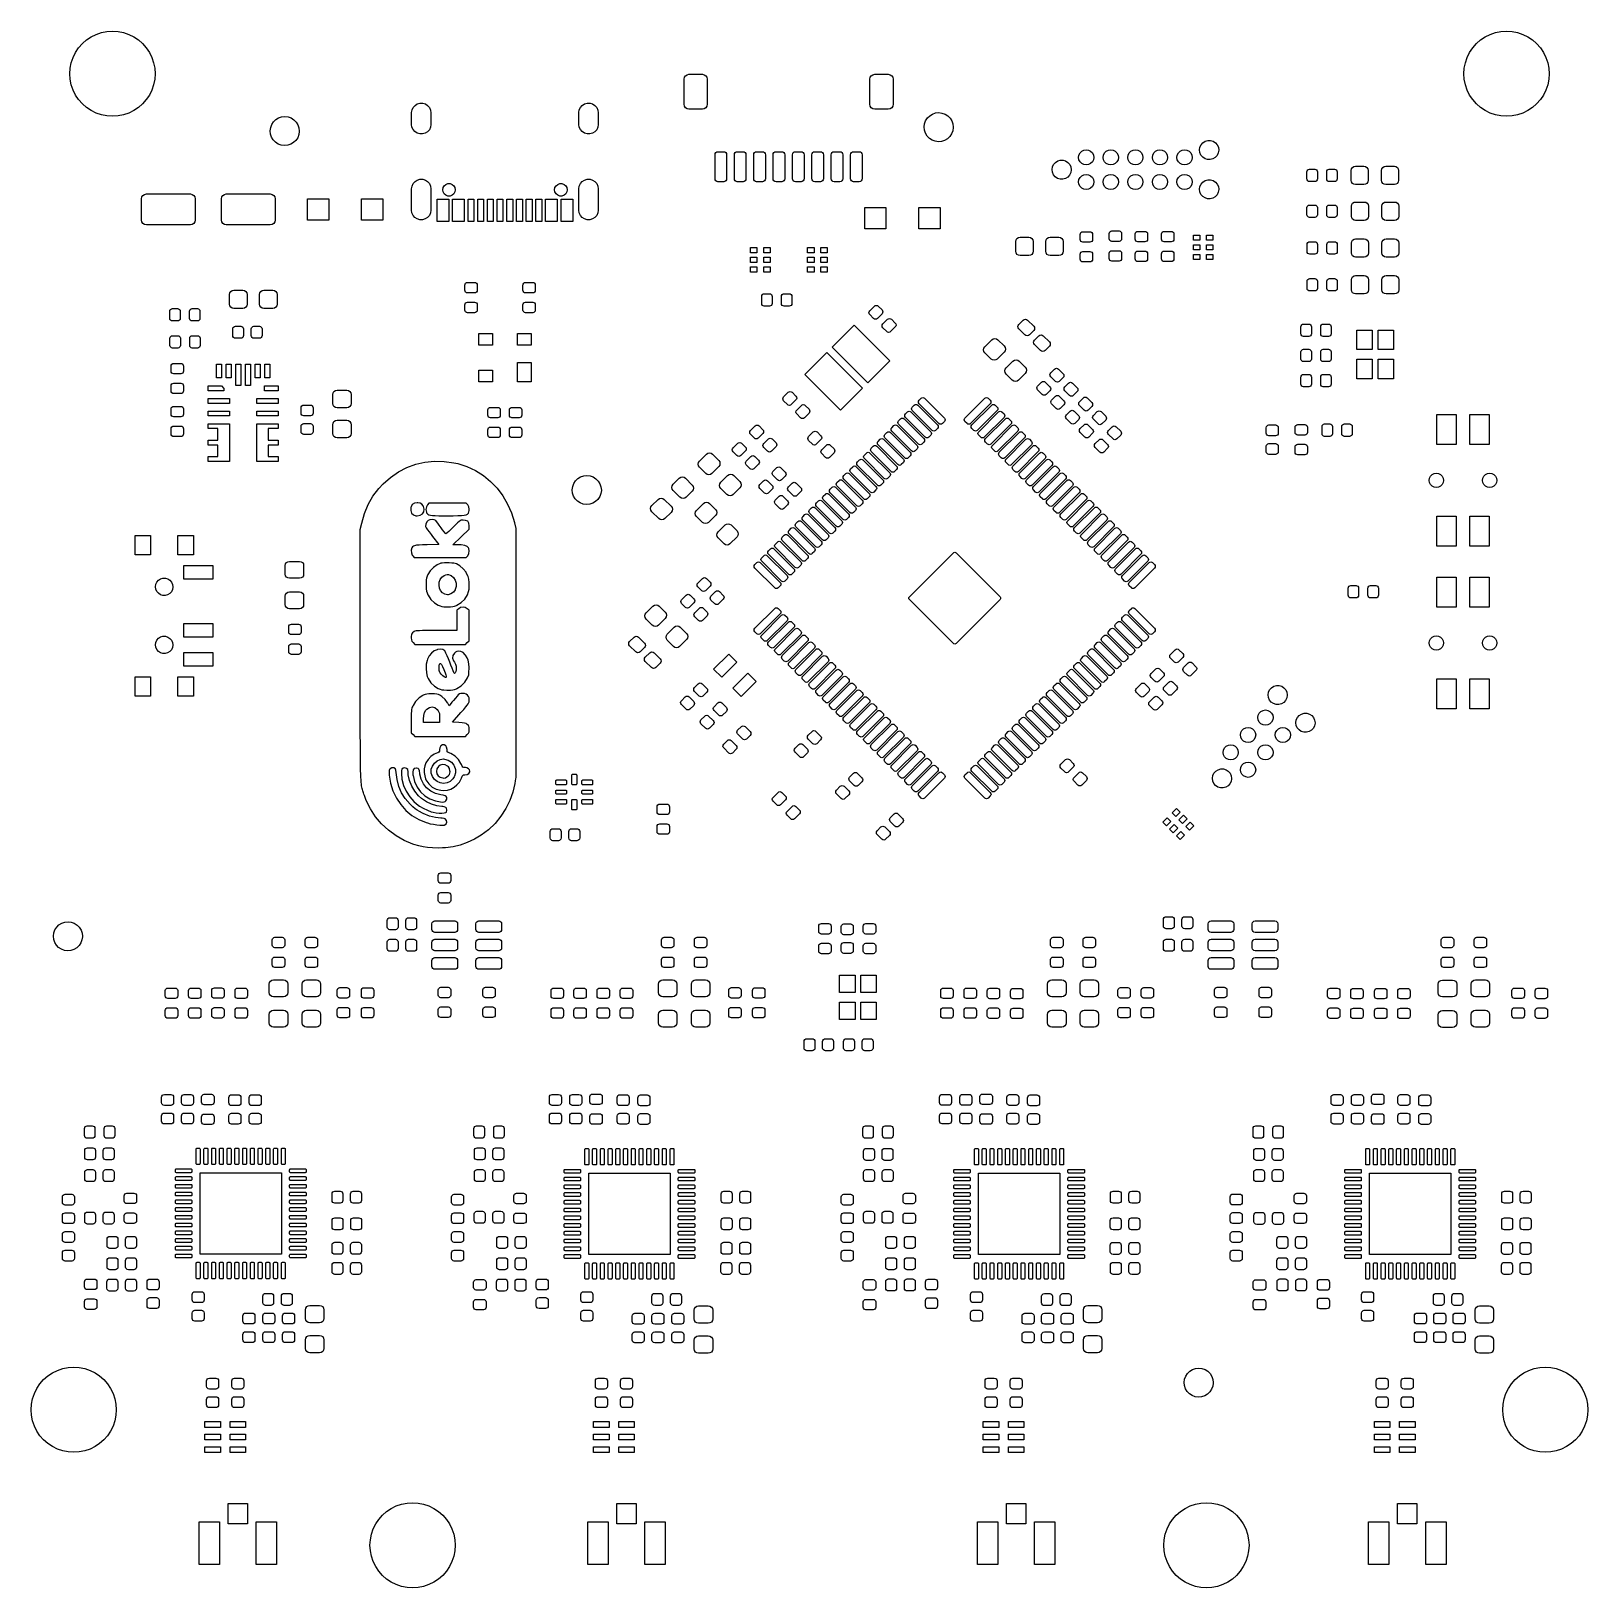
# Model space of a CAD drawing. Extents: x 1.04 to 4.2, y -7.23 to -4.07.
import ezdxf

# ---------------------------------------------------------------- set-up
doc = ezdxf.new("R2010")
doc.units = 0
doc.header["$MEASUREMENT"] = 0
doc.layers.add('BLACK', color=7, linetype='CONTINUOUS')

msp = doc.modelspace()

# ---------------------------------------------------------------- linework, layer by layer
at = {"layer": 'BLACK', "linetype": 'CONTINUOUS'}
for p, q in [((1.14806, -4.08483), (1.15748, -4.07853)), ((1.15748, -4.07853), (1.16764, -4.07352)), ((1.16764, -4.07352), (1.17837, -4.06988)), ((1.17837, -4.06988), (1.18948, -4.06767)), ((1.18948, -4.06767), (1.20079, -4.06693)), ((1.20079, -4.06693), (1.21209, -4.06767)), ((1.21209, -4.06767), (1.2232, -4.06988)), ((1.2232, -4.06988), (1.23393, -4.07352)), ((1.23393, -4.07352), (1.24409, -4.07853)), ((1.24409, -4.07853), (1.25351, -4.08483)), ((3.98271, -4.08483), (3.99213, -4.07853)), ((3.99213, -4.07853), (4.00229, -4.07352)), ((4.00229, -4.07352), (4.01302, -4.06988)), ((4.01302, -4.06988), (4.02413, -4.06767)), ((4.02413, -4.06767), (4.03543, -4.06693)), ((4.03543, -4.06693), (4.04674, -4.06767)), ((4.04674, -4.06767), (4.05785, -4.06988)), ((4.05785, -4.06988), (4.06858, -4.07352)), ((4.06858, -4.07352), (4.07874, -4.07853)), ((4.07874, -4.07853), (4.08816, -4.08483)), ((1.12077, -4.1204), (1.12578, -4.11024)), ((1.12578, -4.11024), (1.13207, -4.10082)), ((1.13207, -4.10082), (1.13954, -4.0923)), ((1.13954, -4.0923), (1.14806, -4.08483)), ((1.25351, -4.08483), (1.26203, -4.0923)), ((1.26203, -4.0923), (1.2695, -4.10082)), ((1.2695, -4.10082), (1.2758, -4.11024)), ((1.2758, -4.11024), (1.28081, -4.1204)), ((3.95541, -4.1204), (3.96042, -4.11024)), ((3.96042, -4.11024), (3.96672, -4.10082)), ((3.96672, -4.10082), (3.97419, -4.0923)), ((3.97419, -4.0923), (3.98271, -4.08483)), ((4.08816, -4.08483), (4.09668, -4.0923)), ((4.09668, -4.0923), (4.10415, -4.10082)), ((4.10415, -4.10082), (4.11044, -4.11024)), ((4.11044, -4.11024), (4.11545, -4.1204)), ((1.11417, -4.15354), (1.11491, -4.14224)), ((1.11491, -4.14224), (1.11712, -4.13113)), ((1.11712, -4.13113), (1.12077, -4.1204)), ((1.28081, -4.1204), (1.28445, -4.13113)), ((1.28445, -4.13113), (1.28666, -4.14224)), ((1.28666, -4.14224), (1.2874, -4.15354)), ((3.94882, -4.15354), (3.94956, -4.14224)), ((3.94956, -4.14224), (3.95177, -4.13113)), ((3.95177, -4.13113), (3.95541, -4.1204)), ((4.11545, -4.1204), (4.1191, -4.13113)), ((4.1191, -4.13113), (4.12131, -4.14224)), ((4.12131, -4.14224), (4.12205, -4.15354)), ((1.11491, -4.16485), (1.11417, -4.15354)), ((1.11712, -4.17596), (1.11491, -4.16485)), ((1.12077, -4.18669), (1.11712, -4.17596)), ((1.28445, -4.17596), (1.28081, -4.18669)), ((1.28666, -4.16485), (1.28445, -4.17596)), ((1.2874, -4.15354), (1.28666, -4.16485)), ((2.36299, -4.16458), (2.36374, -4.16081)), ((2.36299, -4.21576), (2.36299, -4.16458)), ((2.36374, -4.16081), (2.36587, -4.15762)), ((2.36587, -4.15762), (2.36907, -4.15548)), ((2.36907, -4.15548), (2.37283, -4.15473)), ((2.37283, -4.15473), (2.40039, -4.15473)), ((2.40039, -4.15473), (2.40416, -4.15548)), ((2.40416, -4.15548), (2.40735, -4.15762)), ((2.40735, -4.15762), (2.40949, -4.16081)), ((2.40949, -4.16081), (2.41024, -4.16458)), ((2.41024, -4.16458), (2.41024, -4.21576)), ((2.74094, -4.16458), (2.74169, -4.16081)), ((2.74094, -4.21576), (2.74094, -4.16458)), ((2.74169, -4.16081), (2.74383, -4.15762)), ((2.74383, -4.15762), (2.74702, -4.15548)), ((2.74702, -4.15548), (2.75079, -4.15473)), ((2.75079, -4.15473), (2.77835, -4.15473)), ((2.77835, -4.15473), (2.78211, -4.15548)), ((2.78211, -4.15548), (2.78531, -4.15762)), ((2.78531, -4.15762), (2.78744, -4.16081)), ((2.78744, -4.16081), (2.78819, -4.16458)), ((2.78819, -4.16458), (2.78819, -4.21576)), ((3.94956, -4.16485), (3.94882, -4.15354)), ((3.95177, -4.17596), (3.94956, -4.16485)), ((3.95541, -4.18669), (3.95177, -4.17596)), ((4.1191, -4.17596), (4.11545, -4.18669)), ((4.12131, -4.16485), (4.1191, -4.17596)), ((4.12205, -4.15354), (4.12131, -4.16485)), ((1.12578, -4.19685), (1.12077, -4.18669)), ((1.13207, -4.20627), (1.12578, -4.19685)), ((1.13954, -4.21479), (1.13207, -4.20627)), ((1.2695, -4.20627), (1.26203, -4.21479)), ((1.2758, -4.19685), (1.2695, -4.20627)), ((1.28081, -4.18669), (1.2758, -4.19685)), ((3.96042, -4.19685), (3.95541, -4.18669)), ((3.96672, -4.20627), (3.96042, -4.19685)), ((3.97419, -4.21479), (3.96672, -4.20627)), ((4.10415, -4.20627), (4.09668, -4.21479)), ((4.11044, -4.19685), (4.10415, -4.20627)), ((4.11545, -4.18669), (4.11044, -4.19685)), ((1.14806, -4.22226), (1.13954, -4.21479)), ((1.15748, -4.22855), (1.14806, -4.22226)), ((1.16764, -4.23356), (1.15748, -4.22855)), ((1.17837, -4.23721), (1.16764, -4.23356)), ((1.18948, -4.23942), (1.17837, -4.23721)), ((1.20079, -4.24016), (1.18948, -4.23942)), ((1.21209, -4.23942), (1.20079, -4.24016)), ((1.2232, -4.23721), (1.21209, -4.23942)), ((1.23393, -4.23356), (1.2232, -4.23721)), ((1.24409, -4.22855), (1.23393, -4.23356)), ((1.25351, -4.22226), (1.24409, -4.22855)), ((1.26203, -4.21479), (1.25351, -4.22226)), ((1.53861, -4.24337), (1.54484, -4.24125)), ((1.54484, -4.24125), (1.55139, -4.24056)), ((1.55139, -4.24056), (1.55792, -4.24134)), ((1.55792, -4.24134), (1.56413, -4.24355)), ((1.80906, -4.23264), (1.80992, -4.22713)), ((1.80906, -4.23288), (1.80906, -4.23264)), ((1.80906, -4.25651), (1.80906, -4.23288)), ((1.80992, -4.22713), (1.81229, -4.22208)), ((1.81229, -4.22208), (1.81598, -4.21789)), ((1.81598, -4.21789), (1.8207, -4.21491)), ((1.8207, -4.21491), (1.82607, -4.21338)), ((1.82607, -4.21338), (1.83165, -4.21341)), ((1.83165, -4.21341), (1.837, -4.21501)), ((1.837, -4.21501), (1.84168, -4.21805)), ((1.84168, -4.21805), (1.84532, -4.22228)), ((1.84532, -4.22228), (1.84763, -4.22736)), ((1.84763, -4.22736), (1.84843, -4.23288)), ((1.84843, -4.23288), (1.84843, -4.25651)), ((2.14921, -4.23264), (2.15007, -4.22713)), ((2.14921, -4.23288), (2.14921, -4.23264)), ((2.14921, -4.25651), (2.14921, -4.23288)), ((2.15007, -4.22713), (2.15244, -4.22208)), ((2.15244, -4.22208), (2.15614, -4.21789)), ((2.15614, -4.21789), (2.16086, -4.21491)), ((2.16086, -4.21491), (2.16623, -4.21338)), ((2.16623, -4.21338), (2.17181, -4.21341)), ((2.17181, -4.21341), (2.17715, -4.21501)), ((2.17715, -4.21501), (2.18184, -4.21805)), ((2.18184, -4.21805), (2.18548, -4.22228)), ((2.18548, -4.22228), (2.18779, -4.22736)), ((2.18779, -4.22736), (2.18858, -4.23288)), ((2.18858, -4.23288), (2.18858, -4.25651)), ((2.36374, -4.21952), (2.36299, -4.21576)), ((2.36587, -4.22272), (2.36374, -4.21952)), ((2.36907, -4.22485), (2.36587, -4.22272)), ((2.37283, -4.2256), (2.36907, -4.22485)), ((2.40039, -4.2256), (2.37283, -4.2256)), ((2.40416, -4.22485), (2.40039, -4.2256)), ((2.40735, -4.22272), (2.40416, -4.22485)), ((2.40949, -4.21952), (2.40735, -4.22272)), ((2.41024, -4.21576), (2.40949, -4.21952)), ((2.74169, -4.21952), (2.74094, -4.21576)), ((2.74383, -4.22272), (2.74169, -4.21952)), ((2.74702, -4.22485), (2.74383, -4.22272)), ((2.75079, -4.2256), (2.74702, -4.22485)), ((2.77835, -4.2256), (2.75079, -4.2256)), ((2.78211, -4.22485), (2.77835, -4.2256)), ((2.78531, -4.22272), (2.78211, -4.22485)), ((2.78744, -4.21952), (2.78531, -4.22272)), ((2.78819, -4.21576), (2.78744, -4.21952)), ((2.85783, -4.24355), (2.86253, -4.23895)), ((2.86253, -4.23895), (2.86814, -4.2355)), ((2.86814, -4.2355), (2.87437, -4.23337)), ((2.87437, -4.23337), (2.88091, -4.23269)), ((2.88091, -4.23269), (2.88745, -4.23347)), ((2.88745, -4.23347), (2.89365, -4.23567)), ((2.89365, -4.23567), (2.89921, -4.2392)), ((2.89921, -4.2392), (2.90385, -4.24387)), ((3.98271, -4.22226), (3.97419, -4.21479)), ((3.99213, -4.22855), (3.98271, -4.22226)), ((4.00229, -4.23356), (3.99213, -4.22855)), ((4.01302, -4.23721), (4.00229, -4.23356)), ((4.02413, -4.23942), (4.01302, -4.23721)), ((4.03543, -4.24016), (4.02413, -4.23942)), ((4.04674, -4.23942), (4.03543, -4.24016)), ((4.05785, -4.23721), (4.04674, -4.23942)), ((4.06858, -4.23356), (4.05785, -4.23721)), ((4.07874, -4.22855), (4.06858, -4.23356)), ((4.08816, -4.22226), (4.07874, -4.22855)), ((4.09668, -4.21479), (4.08816, -4.22226)), ((1.52166, -4.26968), (1.52248, -4.26314)), ((1.5223, -4.27623), (1.52166, -4.26968)), ((1.52248, -4.26314), (1.52473, -4.25696)), ((1.52473, -4.25696), (1.5283, -4.25143)), ((1.5283, -4.25143), (1.533, -4.24682)), ((1.533, -4.24682), (1.53861, -4.24337)), ((1.56413, -4.24355), (1.56968, -4.24708)), ((1.56968, -4.24708), (1.57432, -4.25175)), ((1.57432, -4.25175), (1.57781, -4.25733)), ((1.57781, -4.25733), (1.57997, -4.26355)), ((1.5807, -4.27091), (1.57978, -4.27743)), ((1.57997, -4.26355), (1.58071, -4.27009)), ((1.58071, -4.27009), (1.5807, -4.27091)), ((1.80985, -4.26203), (1.80906, -4.25651)), ((1.81216, -4.26711), (1.80985, -4.26203)), ((1.8158, -4.27134), (1.81216, -4.26711)), ((1.82048, -4.27437), (1.8158, -4.27134)), ((1.8415, -4.2715), (1.83678, -4.27447)), ((1.84519, -4.26731), (1.8415, -4.2715)), ((1.84757, -4.26226), (1.84519, -4.26731)), ((1.84842, -4.25675), (1.84757, -4.26226)), ((1.84843, -4.25651), (1.84842, -4.25675)), ((2.15, -4.26203), (2.14921, -4.25651)), ((2.15231, -4.26711), (2.15, -4.26203)), ((2.15596, -4.27134), (2.15231, -4.26711)), ((2.16064, -4.27437), (2.15596, -4.27134)), ((2.18166, -4.2715), (2.17694, -4.27447)), ((2.18535, -4.26731), (2.18166, -4.2715)), ((2.18772, -4.26226), (2.18535, -4.26731)), ((2.18858, -4.25675), (2.18772, -4.26226)), ((2.18858, -4.25651), (2.18858, -4.25675)), ((2.85118, -4.2618), (2.85201, -4.25527)), ((2.85183, -4.26835), (2.85118, -4.2618)), ((2.8539, -4.2746), (2.85183, -4.26835)), ((2.85201, -4.25527), (2.85426, -4.24908)), ((2.85426, -4.24908), (2.85783, -4.24355)), ((2.90385, -4.24387), (2.90734, -4.24946)), ((2.90931, -4.26956), (2.90697, -4.27571)), ((2.90734, -4.24946), (2.9095, -4.25567)), ((2.91022, -4.26304), (2.90931, -4.26956)), ((2.9095, -4.25567), (2.91024, -4.26221)), ((2.91024, -4.26221), (2.91022, -4.26304)), ((1.52438, -4.28247), (1.5223, -4.27623)), ((1.52779, -4.2881), (1.52438, -4.28247)), ((1.53236, -4.29284), (1.52779, -4.2881)), ((1.53787, -4.29644), (1.53236, -4.29284)), ((1.54404, -4.29874), (1.53787, -4.29644)), ((1.55056, -4.29961), (1.54404, -4.29874)), ((1.55712, -4.29901), (1.55056, -4.29961)), ((1.56338, -4.29698), (1.55712, -4.29901)), ((1.56903, -4.29361), (1.56338, -4.29698)), ((1.5738, -4.28907), (1.56903, -4.29361)), ((1.57744, -4.28358), (1.5738, -4.28907)), ((1.57978, -4.27743), (1.57744, -4.28358)), ((1.82583, -4.27597), (1.82048, -4.27437)), ((1.83141, -4.27601), (1.82583, -4.27597)), ((1.83678, -4.27447), (1.83141, -4.27601)), ((2.16599, -4.27597), (2.16064, -4.27437)), ((2.17157, -4.27601), (2.16599, -4.27597)), ((2.17694, -4.27447), (2.17157, -4.27601)), ((2.85731, -4.28023), (2.8539, -4.2746)), ((2.86189, -4.28497), (2.85731, -4.28023)), ((2.8674, -4.28857), (2.86189, -4.28497)), ((2.87357, -4.29086), (2.8674, -4.28857)), ((2.88009, -4.29173), (2.87357, -4.29086)), ((2.88665, -4.29114), (2.88009, -4.29173)), ((2.89291, -4.2891), (2.88665, -4.29114)), ((2.89856, -4.28573), (2.89291, -4.2891)), ((2.90333, -4.28119), (2.89856, -4.28573)), ((2.90697, -4.27571), (2.90333, -4.28119)), ((3.4112, -4.30843), (3.41205, -4.30297)), ((3.41205, -4.30297), (3.4144, -4.29796)), ((3.4144, -4.29796), (3.41807, -4.29381)), ((3.41807, -4.29381), (3.42274, -4.29086)), ((3.42274, -4.29086), (3.42806, -4.28934)), ((3.42806, -4.28934), (3.43359, -4.28938)), ((3.43359, -4.28938), (3.43889, -4.29096)), ((3.43889, -4.29096), (3.44353, -4.29397)), ((3.44353, -4.29397), (3.44714, -4.29816)), ((3.44714, -4.29816), (3.44943, -4.3032)), ((3.44943, -4.3032), (3.45022, -4.30867)), ((2.42598, -4.31812), (2.42643, -4.31586)), ((2.42598, -4.36733), (2.42598, -4.31812)), ((2.42643, -4.31586), (2.42771, -4.31394)), ((2.42771, -4.31394), (2.42963, -4.31266)), ((2.42963, -4.31266), (2.43189, -4.31221)), ((2.43189, -4.31221), (2.4437, -4.31221)), ((2.4437, -4.31221), (2.44596, -4.31266)), ((2.44596, -4.31266), (2.44788, -4.31394)), ((2.44788, -4.31394), (2.44916, -4.31586)), ((2.44916, -4.31586), (2.44961, -4.31812)), ((2.44961, -4.31812), (2.44961, -4.36733)), ((2.46535, -4.31812), (2.4658, -4.31586)), ((2.46535, -4.36733), (2.46535, -4.31812)), ((2.4658, -4.31586), (2.46708, -4.31394)), ((2.46708, -4.31394), (2.469, -4.31266)), ((2.469, -4.31266), (2.47126, -4.31221)), ((2.47126, -4.31221), (2.48307, -4.31221)), ((2.48307, -4.31221), (2.48533, -4.31266)), ((2.48533, -4.31266), (2.48725, -4.31394)), ((2.48725, -4.31394), (2.48853, -4.31586)), ((2.48853, -4.31586), (2.48898, -4.31812)), ((2.48898, -4.31812), (2.48898, -4.36733)), ((2.50472, -4.31812), (2.50517, -4.31586)), ((2.50472, -4.36733), (2.50472, -4.31812)), ((2.50517, -4.31586), (2.50645, -4.31394)), ((2.50645, -4.31394), (2.50837, -4.31266)), ((2.50837, -4.31266), (2.51063, -4.31221)), ((2.51063, -4.31221), (2.52244, -4.31221)), ((2.52244, -4.31221), (2.5247, -4.31266)), ((2.5247, -4.31266), (2.52662, -4.31394)), ((2.52662, -4.31394), (2.5279, -4.31586)), ((2.5279, -4.31586), (2.52835, -4.31812)), ((2.52835, -4.31812), (2.52835, -4.36733)), ((2.54409, -4.31812), (2.54454, -4.31586)), ((2.54409, -4.36733), (2.54409, -4.31812)), ((2.54454, -4.31586), (2.54582, -4.31394)), ((2.54582, -4.31394), (2.54774, -4.31266)), ((2.54774, -4.31266), (2.55, -4.31221)), ((2.55, -4.31221), (2.56181, -4.31221)), ((2.56181, -4.31221), (2.56407, -4.31266)), ((2.56407, -4.31266), (2.56599, -4.31394)), ((2.56599, -4.31394), (2.56727, -4.31586)), ((2.56727, -4.31586), (2.56772, -4.31812)), ((2.56772, -4.31812), (2.56772, -4.36733)), ((2.58346, -4.31812), (2.58391, -4.31586)), ((2.58346, -4.36733), (2.58346, -4.31812)), ((2.58391, -4.31586), (2.58519, -4.31394)), ((2.58519, -4.31394), (2.58711, -4.31266)), ((2.58711, -4.31266), (2.58937, -4.31221)), ((2.58937, -4.31221), (2.60118, -4.31221)), ((2.60118, -4.31221), (2.60344, -4.31266)), ((2.60344, -4.31266), (2.60536, -4.31394)), ((2.60536, -4.31394), (2.60664, -4.31586)), ((2.60664, -4.31586), (2.60709, -4.31812)), ((2.60709, -4.31812), (2.60709, -4.36733)), ((2.62283, -4.31812), (2.62328, -4.31586)), ((2.62283, -4.36733), (2.62283, -4.31812)), ((2.62328, -4.31586), (2.62456, -4.31394)), ((2.62456, -4.31394), (2.62648, -4.31266)), ((2.62648, -4.31266), (2.62874, -4.31221)), ((2.62874, -4.31221), (2.64055, -4.31221)), ((2.64055, -4.31221), (2.64281, -4.31266)), ((2.64281, -4.31266), (2.64473, -4.31394)), ((2.64473, -4.31394), (2.64601, -4.31586)), ((2.64601, -4.31586), (2.64646, -4.31812)), ((2.64646, -4.31812), (2.64646, -4.36733)), ((2.6622, -4.31812), (2.66265, -4.31586)), ((2.6622, -4.36733), (2.6622, -4.31812)), ((2.66265, -4.31586), (2.66393, -4.31394)), ((2.66393, -4.31394), (2.66585, -4.31266)), ((2.66585, -4.31266), (2.66811, -4.31221)), ((2.66811, -4.31221), (2.67992, -4.31221)), ((2.67992, -4.31221), (2.68218, -4.31266)), ((2.68218, -4.31266), (2.6841, -4.31394)), ((2.6841, -4.31394), (2.68538, -4.31586)), ((2.68538, -4.31586), (2.68583, -4.31812)), ((2.68583, -4.31812), (2.68583, -4.36733)), ((2.70157, -4.31812), (2.70202, -4.31586)), ((2.70157, -4.36733), (2.70157, -4.31812)), ((2.70202, -4.31586), (2.7033, -4.31394)), ((2.7033, -4.31394), (2.70522, -4.31266)), ((2.70522, -4.31266), (2.70748, -4.31221)), ((2.70748, -4.31221), (2.71929, -4.31221)), ((2.71929, -4.31221), (2.72155, -4.31266)), ((2.72155, -4.31266), (2.72347, -4.31394)), ((2.72347, -4.31394), (2.72475, -4.31586)), ((2.72475, -4.31586), (2.7252, -4.31812)), ((2.7252, -4.31812), (2.7252, -4.36733)), ((3.1144, -4.33792), (3.11807, -4.33378)), ((3.11807, -4.33378), (3.12274, -4.33082)), ((3.12274, -4.33082), (3.12806, -4.3293)), ((3.12806, -4.3293), (3.13359, -4.32934)), ((3.13359, -4.32934), (3.13889, -4.33092)), ((3.13889, -4.33092), (3.14353, -4.33393)), ((3.14353, -4.33393), (3.14714, -4.33812)), ((3.16522, -4.32363), (3.16597, -4.31884)), ((3.16597, -4.32842), (3.16522, -4.32363)), ((3.16597, -4.31884), (3.16818, -4.31452)), ((3.16818, -4.33274), (3.16597, -4.32842)), ((3.16818, -4.31452), (3.1716, -4.3111)), ((3.1716, -4.33616), (3.16818, -4.33274)), ((3.1716, -4.3111), (3.17592, -4.3089)), ((3.17592, -4.33836), (3.1716, -4.33616)), ((3.17592, -4.3089), (3.18071, -4.30814)), ((3.18071, -4.30814), (3.1855, -4.3089)), ((3.1855, -4.3089), (3.18981, -4.3111)), ((3.18981, -4.33616), (3.1855, -4.33836)), ((3.18981, -4.3111), (3.19324, -4.31452)), ((3.19324, -4.33274), (3.18981, -4.33616)), ((3.19324, -4.31452), (3.19544, -4.31884)), ((3.19544, -4.32842), (3.19324, -4.33274)), ((3.19544, -4.31884), (3.1962, -4.32363)), ((3.1962, -4.32363), (3.19544, -4.32842)), ((3.21522, -4.32363), (3.21597, -4.31884)), ((3.21597, -4.32842), (3.21522, -4.32363)), ((3.21597, -4.31884), (3.21818, -4.31452)), ((3.21818, -4.33274), (3.21597, -4.32842)), ((3.21818, -4.31452), (3.2216, -4.3111)), ((3.2216, -4.33616), (3.21818, -4.33274)), ((3.2216, -4.3111), (3.22592, -4.3089)), ((3.22592, -4.33836), (3.2216, -4.33616)), ((3.22592, -4.3089), (3.23071, -4.30814)), ((3.23071, -4.30814), (3.2355, -4.3089)), ((3.2355, -4.3089), (3.23981, -4.3111)), ((3.23981, -4.33616), (3.2355, -4.33836)), ((3.23981, -4.3111), (3.24324, -4.31452)), ((3.24324, -4.33274), (3.23981, -4.33616)), ((3.24324, -4.31452), (3.24544, -4.31884)), ((3.24544, -4.32842), (3.24324, -4.33274)), ((3.24544, -4.31884), (3.2462, -4.32363)), ((3.2462, -4.32363), (3.24544, -4.32842)), ((3.26522, -4.32363), (3.26597, -4.31884)), ((3.26597, -4.32842), (3.26522, -4.32363)), ((3.26597, -4.31884), (3.26818, -4.31452)), ((3.26818, -4.33274), (3.26597, -4.32842)), ((3.26818, -4.31452), (3.2716, -4.3111)), ((3.2716, -4.33616), (3.26818, -4.33274)), ((3.2716, -4.3111), (3.27592, -4.3089)), ((3.27592, -4.33836), (3.2716, -4.33616)), ((3.27592, -4.3089), (3.28071, -4.30814)), ((3.28071, -4.30814), (3.2855, -4.3089)), ((3.2855, -4.3089), (3.28981, -4.3111)), ((3.28981, -4.33616), (3.2855, -4.33836)), ((3.28981, -4.3111), (3.29324, -4.31452)), ((3.29324, -4.33274), (3.28981, -4.33616)), ((3.29324, -4.31452), (3.29544, -4.31884)), ((3.29544, -4.32842), (3.29324, -4.33274)), ((3.29544, -4.31884), (3.2962, -4.32363)), ((3.2962, -4.32363), (3.29544, -4.32842)), ((3.31522, -4.32363), (3.31597, -4.31884)), ((3.31597, -4.32842), (3.31522, -4.32363)), ((3.31597, -4.31884), (3.31818, -4.31452)), ((3.31818, -4.33274), (3.31597, -4.32842)), ((3.31818, -4.31452), (3.3216, -4.3111)), ((3.3216, -4.33616), (3.31818, -4.33274)), ((3.3216, -4.3111), (3.32592, -4.3089)), ((3.32592, -4.33836), (3.3216, -4.33616)), ((3.32592, -4.3089), (3.33071, -4.30814)), ((3.33071, -4.30814), (3.3355, -4.3089)), ((3.3355, -4.3089), (3.33981, -4.3111)), ((3.33981, -4.33616), (3.3355, -4.33836)), ((3.33981, -4.3111), (3.34324, -4.31452)), ((3.34324, -4.33274), (3.33981, -4.33616)), ((3.34324, -4.31452), (3.34544, -4.31884)), ((3.34544, -4.32842), (3.34324, -4.33274)), ((3.34544, -4.31884), (3.3462, -4.32363)), ((3.3462, -4.32363), (3.34544, -4.32842)), ((3.36522, -4.32363), (3.36597, -4.31884)), ((3.36597, -4.32842), (3.36522, -4.32363)), ((3.36597, -4.31884), (3.36818, -4.31452)), ((3.36818, -4.33274), (3.36597, -4.32842)), ((3.36818, -4.31452), (3.3716, -4.3111)), ((3.3716, -4.33616), (3.36818, -4.33274)), ((3.3716, -4.3111), (3.37592, -4.3089)), ((3.37592, -4.33836), (3.3716, -4.33616)), ((3.37592, -4.3089), (3.38071, -4.30814)), ((3.38071, -4.30814), (3.3855, -4.3089)), ((3.3855, -4.3089), (3.38981, -4.3111)), ((3.38981, -4.33616), (3.3855, -4.33836)), ((3.38981, -4.3111), (3.39324, -4.31452)), ((3.39324, -4.33274), (3.38981, -4.33616)), ((3.39324, -4.31452), (3.39544, -4.31884)), ((3.39544, -4.32842), (3.39324, -4.33274)), ((3.39544, -4.31884), (3.3962, -4.32363)), ((3.3962, -4.32363), (3.39544, -4.32842)), ((3.41192, -4.31392), (3.4112, -4.30843)), ((3.41415, -4.31898), (3.41192, -4.31392)), ((3.41771, -4.32321), (3.41415, -4.31898)), ((3.42231, -4.32628), (3.41771, -4.32321)), ((3.42759, -4.32793), (3.42231, -4.32628)), ((3.43312, -4.32803), (3.42759, -4.32793)), ((3.43846, -4.32657), (3.43312, -4.32803)), ((3.44317, -4.32368), (3.43846, -4.32657)), ((3.44688, -4.31958), (3.44317, -4.32368)), ((3.44929, -4.3146), (3.44688, -4.31958)), ((3.45021, -4.30915), (3.44929, -4.3146)), ((3.45022, -4.30867), (3.45021, -4.30915)), ((1.8207, -4.36964), (1.82607, -4.3681)), ((1.82607, -4.3681), (1.83165, -4.36814)), ((1.83165, -4.36814), (1.837, -4.36974)), ((2.16086, -4.36964), (2.16623, -4.3681)), ((2.16623, -4.3681), (2.17181, -4.36814)), ((2.17181, -4.36814), (2.17715, -4.36974)), ((2.42643, -4.36959), (2.42598, -4.36733)), ((2.44961, -4.36733), (2.44916, -4.36959)), ((2.4658, -4.36959), (2.46535, -4.36733)), ((2.48898, -4.36733), (2.48853, -4.36959)), ((2.50517, -4.36959), (2.50472, -4.36733)), ((2.52835, -4.36733), (2.5279, -4.36959)), ((2.54454, -4.36959), (2.54409, -4.36733)), ((2.56772, -4.36733), (2.56727, -4.36959)), ((2.58391, -4.36959), (2.58346, -4.36733)), ((2.60709, -4.36733), (2.60664, -4.36959)), ((2.62328, -4.36959), (2.62283, -4.36733)), ((2.64646, -4.36733), (2.64601, -4.36959)), ((2.66265, -4.36959), (2.6622, -4.36733)), ((2.68583, -4.36733), (2.68538, -4.36959)), ((2.70202, -4.36959), (2.70157, -4.36733)), ((2.7252, -4.36733), (2.72475, -4.36959)), ((3.1112, -4.34839), (3.11205, -4.34293)), ((3.11192, -4.35388), (3.1112, -4.34839)), ((3.11415, -4.35894), (3.11192, -4.35388)), ((3.11205, -4.34293), (3.1144, -4.33792)), ((3.11771, -4.36317), (3.11415, -4.35894)), ((3.12231, -4.36624), (3.11771, -4.36317)), ((3.12759, -4.36789), (3.12231, -4.36624)), ((3.13312, -4.36799), (3.12759, -4.36789)), ((3.13846, -4.36653), (3.13312, -4.36799)), ((3.14317, -4.36364), (3.13846, -4.36653)), ((3.14688, -4.35954), (3.14317, -4.36364)), ((3.14929, -4.35456), (3.14688, -4.35954)), ((3.14714, -4.33812), (3.14943, -4.34316)), ((3.15021, -4.34911), (3.14929, -4.35456)), ((3.14943, -4.34316), (3.15022, -4.34863)), ((3.15022, -4.34863), (3.15021, -4.34911)), ((3.16597, -4.36884), (3.16818, -4.36452)), ((3.16818, -4.36452), (3.1716, -4.3611)), ((3.1716, -4.3611), (3.17592, -4.3589)), ((3.18071, -4.33912), (3.17592, -4.33836)), ((3.17592, -4.3589), (3.18071, -4.35814)), ((3.1855, -4.33836), (3.18071, -4.33912)), ((3.18071, -4.35814), (3.1855, -4.3589)), ((3.1855, -4.3589), (3.18981, -4.3611)), ((3.18981, -4.3611), (3.19324, -4.36452)), ((3.19324, -4.36452), (3.19544, -4.36884)), ((3.21597, -4.36884), (3.21818, -4.36452)), ((3.21818, -4.36452), (3.2216, -4.3611)), ((3.2216, -4.3611), (3.22592, -4.3589)), ((3.23071, -4.33912), (3.22592, -4.33836)), ((3.22592, -4.3589), (3.23071, -4.35814)), ((3.2355, -4.33836), (3.23071, -4.33912)), ((3.23071, -4.35814), (3.2355, -4.3589)), ((3.2355, -4.3589), (3.23981, -4.3611)), ((3.23981, -4.3611), (3.24324, -4.36452)), ((3.24324, -4.36452), (3.24544, -4.36884)), ((3.26597, -4.36884), (3.26818, -4.36452)), ((3.26818, -4.36452), (3.2716, -4.3611)), ((3.2716, -4.3611), (3.27592, -4.3589)), ((3.28071, -4.33912), (3.27592, -4.33836)), ((3.27592, -4.3589), (3.28071, -4.35814)), ((3.2855, -4.33836), (3.28071, -4.33912)), ((3.28071, -4.35814), (3.2855, -4.3589)), ((3.2855, -4.3589), (3.28981, -4.3611)), ((3.28981, -4.3611), (3.29324, -4.36452)), ((3.29324, -4.36452), (3.29544, -4.36884)), ((3.31597, -4.36884), (3.31818, -4.36452)), ((3.31818, -4.36452), (3.3216, -4.3611)), ((3.3216, -4.3611), (3.32592, -4.3589)), ((3.33071, -4.33912), (3.32592, -4.33836)), ((3.32592, -4.3589), (3.33071, -4.35814)), ((3.3355, -4.33836), (3.33071, -4.33912)), ((3.33071, -4.35814), (3.3355, -4.3589)), ((3.3355, -4.3589), (3.33981, -4.3611)), ((3.33981, -4.3611), (3.34324, -4.36452)), ((3.34324, -4.36452), (3.34544, -4.36884)), ((3.36597, -4.36884), (3.36818, -4.36452)), ((3.36818, -4.36452), (3.3716, -4.3611)), ((3.3716, -4.3611), (3.37592, -4.3589)), ((3.38071, -4.33912), (3.37592, -4.33836)), ((3.37592, -4.3589), (3.38071, -4.35814)), ((3.3855, -4.33836), (3.38071, -4.33912)), ((3.38071, -4.35814), (3.3855, -4.3589)), ((3.3855, -4.3589), (3.38981, -4.3611)), ((3.38981, -4.3611), (3.39324, -4.36452)), ((3.39324, -4.36452), (3.39544, -4.36884)), ((3.62963, -4.35295), (3.63003, -4.35092)), ((3.62963, -4.36752), (3.62963, -4.35295)), ((3.63003, -4.36955), (3.62963, -4.36752)), ((3.63003, -4.35092), (3.63118, -4.34919)), ((3.63118, -4.34919), (3.63291, -4.34804)), ((3.63291, -4.34804), (3.63494, -4.34764)), ((3.63494, -4.34764), (3.64557, -4.34764)), ((3.64557, -4.34764), (3.6476, -4.34804)), ((3.6476, -4.34804), (3.64933, -4.34919)), ((3.64933, -4.34919), (3.65048, -4.35092)), ((3.65048, -4.35092), (3.65089, -4.35295)), ((3.65089, -4.36752), (3.65048, -4.36955)), ((3.65089, -4.35295), (3.65089, -4.36752)), ((3.66978, -4.35295), (3.67019, -4.35092)), ((3.66978, -4.36752), (3.66978, -4.35295)), ((3.67019, -4.36955), (3.66978, -4.36752)), ((3.67019, -4.35092), (3.67134, -4.34919)), ((3.67134, -4.34919), (3.67306, -4.34804)), ((3.67306, -4.34804), (3.6751, -4.34764)), ((3.6751, -4.34764), (3.68573, -4.34764)), ((3.68573, -4.34764), (3.68776, -4.34804)), ((3.68776, -4.34804), (3.68949, -4.34919)), ((3.68949, -4.34919), (3.69064, -4.35092)), ((3.69064, -4.35092), (3.69104, -4.35295)), ((3.69104, -4.36752), (3.69064, -4.36955)), ((3.69104, -4.35295), (3.69104, -4.36752)), ((3.71949, -4.35015), (3.72014, -4.34685)), ((3.71949, -4.37032), (3.71949, -4.35015)), ((3.72014, -4.34685), (3.72201, -4.34406)), ((3.72201, -4.34406), (3.7248, -4.34219)), ((3.7248, -4.34219), (3.7281, -4.34154)), ((3.7281, -4.34154), (3.74532, -4.34154)), ((3.74532, -4.34154), (3.74862, -4.34219)), ((3.74862, -4.34219), (3.75141, -4.34406)), ((3.75141, -4.34406), (3.75328, -4.34685)), ((3.75328, -4.34685), (3.75394, -4.35015)), ((3.75394, -4.35015), (3.75394, -4.37032)), ((3.7815, -4.35015), (3.78215, -4.34685)), ((3.7815, -4.37032), (3.7815, -4.35015)), ((3.78215, -4.34685), (3.78402, -4.34406)), ((3.78402, -4.34406), (3.78681, -4.34219)), ((3.78681, -4.34219), (3.79011, -4.34154)), ((3.79011, -4.34154), (3.80733, -4.34154)), ((3.80733, -4.34154), (3.81063, -4.34219)), ((3.81063, -4.34219), (3.81342, -4.34406)), ((3.81342, -4.34406), (3.81529, -4.34685)), ((3.81529, -4.34685), (3.81594, -4.35015)), ((3.81594, -4.35015), (3.81594, -4.37032)), ((1.26273, -4.40091), (1.26592, -4.39878)), ((1.26592, -4.39878), (1.26968, -4.39803)), ((1.26968, -4.39803), (1.35925, -4.39803)), ((1.35925, -4.39803), (1.36302, -4.39878)), ((1.36302, -4.39878), (1.36621, -4.40091)), ((1.42513, -4.40091), (1.42832, -4.39878)), ((1.42832, -4.39878), (1.43209, -4.39803)), ((1.43209, -4.39803), (1.52165, -4.39803)), ((1.52165, -4.39803), (1.52542, -4.39878)), ((1.52542, -4.39878), (1.52861, -4.40091)), ((1.80906, -4.38737), (1.80992, -4.38185)), ((1.80906, -4.38761), (1.80906, -4.38737)), ((1.80906, -4.43091), (1.80906, -4.38761)), ((1.80992, -4.38185), (1.81229, -4.3768)), ((1.81229, -4.3768), (1.81598, -4.37262)), ((1.81598, -4.37262), (1.8207, -4.36964)), ((1.837, -4.36974), (1.84168, -4.37277)), ((1.84168, -4.37277), (1.84532, -4.377)), ((1.84532, -4.377), (1.84763, -4.38208)), ((1.84763, -4.38208), (1.84843, -4.38761)), ((1.84843, -4.38761), (1.84843, -4.43091)), ((1.87224, -4.38958), (1.87302, -4.3852)), ((1.87302, -4.39395), (1.87224, -4.38958)), ((1.87302, -4.3852), (1.87524, -4.38135)), ((1.87524, -4.3978), (1.87302, -4.39395)), ((1.87524, -4.38135), (1.87864, -4.37849)), ((1.87864, -4.40066), (1.87524, -4.3978)), ((1.87864, -4.37849), (1.88282, -4.37697)), ((1.88282, -4.37697), (1.88726, -4.37697)), ((1.88726, -4.37697), (1.89144, -4.37849)), ((1.89144, -4.37849), (1.89484, -4.38135)), ((1.89484, -4.3978), (1.89144, -4.40066)), ((1.89484, -4.38135), (1.89706, -4.3852)), ((1.89706, -4.39395), (1.89484, -4.3978)), ((1.89706, -4.3852), (1.89783, -4.38958)), ((1.89783, -4.38958), (1.89706, -4.39395)), ((2.0998, -4.38958), (2.10057, -4.3852)), ((2.10057, -4.39395), (2.0998, -4.38958)), ((2.10057, -4.3852), (2.1028, -4.38135)), ((2.1028, -4.3978), (2.10057, -4.39395)), ((2.1028, -4.38135), (2.1062, -4.37849)), ((2.1062, -4.40066), (2.1028, -4.3978)), ((2.1062, -4.37849), (2.11038, -4.37697)), ((2.11038, -4.37697), (2.11482, -4.37697)), ((2.11482, -4.37697), (2.119, -4.37849)), ((2.119, -4.37849), (2.1224, -4.38135)), ((2.1224, -4.3978), (2.119, -4.40066)), ((2.1224, -4.38135), (2.12462, -4.3852)), ((2.12462, -4.39395), (2.1224, -4.3978)), ((2.12462, -4.3852), (2.12539, -4.38958)), ((2.12539, -4.38958), (2.12462, -4.39395)), ((2.14921, -4.38737), (2.15007, -4.38185)), ((2.14921, -4.38761), (2.14921, -4.38737)), ((2.14921, -4.43091), (2.14921, -4.38761)), ((2.15007, -4.38185), (2.15244, -4.3768)), ((2.15244, -4.3768), (2.15614, -4.37262)), ((2.15614, -4.37262), (2.16086, -4.36964)), ((2.17715, -4.36974), (2.18184, -4.37277)), ((2.18184, -4.37277), (2.18548, -4.377)), ((2.18548, -4.377), (2.18779, -4.38208)), ((2.18779, -4.38208), (2.18858, -4.38761)), ((2.18858, -4.38761), (2.18858, -4.43091)), ((2.42771, -4.37151), (2.42643, -4.36959)), ((2.42963, -4.37279), (2.42771, -4.37151)), ((2.43189, -4.37324), (2.42963, -4.37279)), ((2.4437, -4.37324), (2.43189, -4.37324)), ((2.44596, -4.37279), (2.4437, -4.37324)), ((2.44788, -4.37151), (2.44596, -4.37279)), ((2.44916, -4.36959), (2.44788, -4.37151)), ((2.46708, -4.37151), (2.4658, -4.36959)), ((2.469, -4.37279), (2.46708, -4.37151)), ((2.47126, -4.37324), (2.469, -4.37279)), ((2.48307, -4.37324), (2.47126, -4.37324)), ((2.48533, -4.37279), (2.48307, -4.37324)), ((2.48725, -4.37151), (2.48533, -4.37279)), ((2.48853, -4.36959), (2.48725, -4.37151)), ((2.50645, -4.37151), (2.50517, -4.36959)), ((2.50837, -4.37279), (2.50645, -4.37151)), ((2.51063, -4.37324), (2.50837, -4.37279)), ((2.52244, -4.37324), (2.51063, -4.37324)), ((2.5247, -4.37279), (2.52244, -4.37324)), ((2.52662, -4.37151), (2.5247, -4.37279)), ((2.5279, -4.36959), (2.52662, -4.37151)), ((2.54582, -4.37151), (2.54454, -4.36959)), ((2.54774, -4.37279), (2.54582, -4.37151)), ((2.55, -4.37324), (2.54774, -4.37279)), ((2.56181, -4.37324), (2.55, -4.37324)), ((2.56407, -4.37279), (2.56181, -4.37324)), ((2.56599, -4.37151), (2.56407, -4.37279)), ((2.56727, -4.36959), (2.56599, -4.37151)), ((2.58519, -4.37151), (2.58391, -4.36959)), ((2.58711, -4.37279), (2.58519, -4.37151)), ((2.58937, -4.37324), (2.58711, -4.37279)), ((2.60118, -4.37324), (2.58937, -4.37324)), ((2.60344, -4.37279), (2.60118, -4.37324)), ((2.60536, -4.37151), (2.60344, -4.37279)), ((2.60664, -4.36959), (2.60536, -4.37151)), ((2.62456, -4.37151), (2.62328, -4.36959)), ((2.62648, -4.37279), (2.62456, -4.37151)), ((2.62874, -4.37324), (2.62648, -4.37279)), ((2.64055, -4.37324), (2.62874, -4.37324)), ((2.64281, -4.37279), (2.64055, -4.37324)), ((2.64473, -4.37151), (2.64281, -4.37279)), ((2.64601, -4.36959), (2.64473, -4.37151)), ((2.66393, -4.37151), (2.66265, -4.36959)), ((2.66585, -4.37279), (2.66393, -4.37151)), ((2.66811, -4.37324), (2.66585, -4.37279)), ((2.67992, -4.37324), (2.66811, -4.37324)), ((2.68218, -4.37279), (2.67992, -4.37324)), ((2.6841, -4.37151), (2.68218, -4.37279)), ((2.68538, -4.36959), (2.6841, -4.37151)), ((2.7033, -4.37151), (2.70202, -4.36959)), ((2.70522, -4.37279), (2.7033, -4.37151)), ((2.70748, -4.37324), (2.70522, -4.37279)), ((2.71929, -4.37324), (2.70748, -4.37324)), ((2.72155, -4.37279), (2.71929, -4.37324)), ((2.72347, -4.37151), (2.72155, -4.37279)), ((2.72475, -4.36959), (2.72347, -4.37151)), ((3.16522, -4.37363), (3.16597, -4.36884)), ((3.16597, -4.37842), (3.16522, -4.37363)), ((3.16818, -4.38274), (3.16597, -4.37842)), ((3.1716, -4.38616), (3.16818, -4.38274)), ((3.17592, -4.38836), (3.1716, -4.38616)), ((3.18071, -4.38912), (3.17592, -4.38836)), ((3.1855, -4.38836), (3.18071, -4.38912)), ((3.18981, -4.38616), (3.1855, -4.38836)), ((3.19324, -4.38274), (3.18981, -4.38616)), ((3.19544, -4.37842), (3.19324, -4.38274)), ((3.19544, -4.36884), (3.1962, -4.37363)), ((3.1962, -4.37363), (3.19544, -4.37842)), ((3.21522, -4.37363), (3.21597, -4.36884)), ((3.21597, -4.37842), (3.21522, -4.37363)), ((3.21818, -4.38274), (3.21597, -4.37842)), ((3.2216, -4.38616), (3.21818, -4.38274)), ((3.22592, -4.38836), (3.2216, -4.38616)), ((3.23071, -4.38912), (3.22592, -4.38836)), ((3.2355, -4.38836), (3.23071, -4.38912)), ((3.23981, -4.38616), (3.2355, -4.38836)), ((3.24324, -4.38274), (3.23981, -4.38616)), ((3.24544, -4.37842), (3.24324, -4.38274)), ((3.24544, -4.36884), (3.2462, -4.37363)), ((3.2462, -4.37363), (3.24544, -4.37842)), ((3.26522, -4.37363), (3.26597, -4.36884)), ((3.26597, -4.37842), (3.26522, -4.37363)), ((3.26818, -4.38274), (3.26597, -4.37842)), ((3.2716, -4.38616), (3.26818, -4.38274)), ((3.27592, -4.38836), (3.2716, -4.38616)), ((3.28071, -4.38912), (3.27592, -4.38836)), ((3.2855, -4.38836), (3.28071, -4.38912)), ((3.28981, -4.38616), (3.2855, -4.38836)), ((3.29324, -4.38274), (3.28981, -4.38616)), ((3.29544, -4.37842), (3.29324, -4.38274)), ((3.29544, -4.36884), (3.2962, -4.37363)), ((3.2962, -4.37363), (3.29544, -4.37842)), ((3.31522, -4.37363), (3.31597, -4.36884)), ((3.31597, -4.37842), (3.31522, -4.37363)), ((3.31818, -4.38274), (3.31597, -4.37842)), ((3.3216, -4.38616), (3.31818, -4.38274)), ((3.32592, -4.38836), (3.3216, -4.38616)), ((3.33071, -4.38912), (3.32592, -4.38836)), ((3.3355, -4.38836), (3.33071, -4.38912)), ((3.33981, -4.38616), (3.3355, -4.38836)), ((3.34324, -4.38274), (3.33981, -4.38616)), ((3.34544, -4.37842), (3.34324, -4.38274)), ((3.34544, -4.36884), (3.3462, -4.37363)), ((3.3462, -4.37363), (3.34544, -4.37842)), ((3.36522, -4.37363), (3.36597, -4.36884)), ((3.36597, -4.37842), (3.36522, -4.37363)), ((3.36818, -4.38274), (3.36597, -4.37842)), ((3.3716, -4.38616), (3.36818, -4.38274)), ((3.37592, -4.38836), (3.3716, -4.38616)), ((3.38071, -4.38912), (3.37592, -4.38836)), ((3.3855, -4.38836), (3.38071, -4.38912)), ((3.38981, -4.38616), (3.3855, -4.38836)), ((3.39324, -4.38274), (3.38981, -4.38616)), ((3.39544, -4.37842), (3.39324, -4.38274)), ((3.39544, -4.36884), (3.3962, -4.37363)), ((3.3962, -4.37363), (3.39544, -4.37842)), ((3.4112, -4.38835), (3.41205, -4.38289)), ((3.41192, -4.39384), (3.4112, -4.38835)), ((3.41415, -4.3989), (3.41192, -4.39384)), ((3.41205, -4.38289), (3.4144, -4.37788)), ((3.41771, -4.40313), (3.41415, -4.3989)), ((3.4144, -4.37788), (3.41807, -4.37374)), ((3.41807, -4.37374), (3.42274, -4.37078)), ((3.42274, -4.37078), (3.42806, -4.36926)), ((3.42806, -4.36926), (3.43359, -4.3693)), ((3.43359, -4.3693), (3.43889, -4.37088)), ((3.43889, -4.37088), (3.44353, -4.37389)), ((3.44688, -4.3995), (3.44317, -4.4036)), ((3.44353, -4.37389), (3.44714, -4.37808)), ((3.44929, -4.39452), (3.44688, -4.3995)), ((3.44714, -4.37808), (3.44943, -4.38312)), ((3.45021, -4.38907), (3.44929, -4.39452)), ((3.44943, -4.38312), (3.45022, -4.38859)), ((3.45022, -4.38859), (3.45021, -4.38907)), ((3.63118, -4.37128), (3.63003, -4.36955)), ((3.63291, -4.37243), (3.63118, -4.37128)), ((3.63494, -4.37283), (3.63291, -4.37243)), ((3.64557, -4.37283), (3.63494, -4.37283)), ((3.6476, -4.37243), (3.64557, -4.37283)), ((3.64933, -4.37128), (3.6476, -4.37243)), ((3.65048, -4.36955), (3.64933, -4.37128)), ((3.67134, -4.37128), (3.67019, -4.36955)), ((3.67306, -4.37243), (3.67134, -4.37128)), ((3.6751, -4.37283), (3.67306, -4.37243)), ((3.68573, -4.37283), (3.6751, -4.37283)), ((3.68776, -4.37243), (3.68573, -4.37283)), ((3.68949, -4.37128), (3.68776, -4.37243)), ((3.69064, -4.36955), (3.68949, -4.37128)), ((3.72014, -4.37362), (3.71949, -4.37032)), ((3.72201, -4.37641), (3.72014, -4.37362)), ((3.7248, -4.37828), (3.72201, -4.37641)), ((3.7281, -4.37894), (3.7248, -4.37828)), ((3.74532, -4.37894), (3.7281, -4.37894)), ((3.74862, -4.37828), (3.74532, -4.37894)), ((3.75141, -4.37641), (3.74862, -4.37828)), ((3.75328, -4.37362), (3.75141, -4.37641)), ((3.75394, -4.37032), (3.75328, -4.37362)), ((3.78215, -4.37362), (3.7815, -4.37032)), ((3.78402, -4.37641), (3.78215, -4.37362)), ((3.78681, -4.37828), (3.78402, -4.37641)), ((3.79011, -4.37894), (3.78681, -4.37828)), ((3.80733, -4.37894), (3.79011, -4.37894)), ((3.81063, -4.37828), (3.80733, -4.37894)), ((3.81342, -4.37641), (3.81063, -4.37828)), ((3.81529, -4.37362), (3.81342, -4.37641)), ((3.81594, -4.37032), (3.81529, -4.37362)), ((1.25984, -4.40787), (1.26059, -4.40411)), ((1.25984, -4.45118), (1.25984, -4.40787)), ((1.26059, -4.40411), (1.26273, -4.40091)), ((1.36621, -4.40091), (1.36835, -4.40411)), ((1.36835, -4.40411), (1.36909, -4.40787)), ((1.36909, -4.40787), (1.36909, -4.45118)), ((1.42224, -4.40787), (1.42299, -4.40411)), ((1.42224, -4.45118), (1.42224, -4.40787)), ((1.42299, -4.40411), (1.42513, -4.40091)), ((1.52861, -4.40091), (1.53075, -4.40411)), ((1.53075, -4.40411), (1.5315, -4.40787)), ((1.5315, -4.40787), (1.5315, -4.45118)), ((1.59724, -4.45119), (1.59724, -4.40788)), ((1.59724, -4.40788), (1.64055, -4.40788)), ((1.64055, -4.40788), (1.64055, -4.45119)), ((1.70748, -4.45119), (1.70748, -4.40788)), ((1.70748, -4.40788), (1.75079, -4.40788)), ((1.75079, -4.40788), (1.75079, -4.45119)), ((1.80985, -4.43644), (1.80906, -4.43091)), ((1.84842, -4.43115), (1.84757, -4.43667)), ((1.84843, -4.43091), (1.84842, -4.43115)), ((1.86102, -4.40887), (1.88465, -4.40887)), ((1.86102, -4.45414), (1.86102, -4.40887)), ((1.88282, -4.40218), (1.87864, -4.40066)), ((1.88726, -4.40218), (1.88282, -4.40218)), ((1.88465, -4.40887), (1.88465, -4.45414)), ((1.89144, -4.40066), (1.88726, -4.40218)), ((1.89252, -4.40887), (1.91614, -4.40887)), ((1.89252, -4.45414), (1.89252, -4.40887)), ((1.91614, -4.40887), (1.91614, -4.45414)), ((1.92402, -4.45414), (1.92402, -4.40887)), ((1.92402, -4.40887), (1.93583, -4.40887)), ((1.93583, -4.40887), (1.93583, -4.45414)), ((1.9437, -4.45414), (1.9437, -4.40887)), ((1.9437, -4.40887), (1.95551, -4.40887)), ((1.95551, -4.40887), (1.95551, -4.45414)), ((1.96339, -4.45414), (1.96339, -4.40887)), ((1.96339, -4.40887), (1.9752, -4.40887)), ((1.9752, -4.40887), (1.9752, -4.45414)), ((1.98307, -4.45414), (1.98307, -4.40887)), ((1.98307, -4.40887), (1.99488, -4.40887)), ((1.99488, -4.40887), (1.99488, -4.45414)), ((2.00276, -4.45414), (2.00276, -4.40887)), ((2.00276, -4.40887), (2.01457, -4.40887)), ((2.01457, -4.40887), (2.01457, -4.45414)), ((2.02244, -4.45414), (2.02244, -4.40887)), ((2.02244, -4.40887), (2.03425, -4.40887)), ((2.03425, -4.40887), (2.03425, -4.45414)), ((2.04213, -4.45414), (2.04213, -4.40887)), ((2.04213, -4.40887), (2.05394, -4.40887)), ((2.05394, -4.40887), (2.05394, -4.45414)), ((2.06181, -4.45414), (2.06181, -4.40887)), ((2.06181, -4.40887), (2.07362, -4.40887)), ((2.07362, -4.40887), (2.07362, -4.45414)), ((2.0815, -4.40887), (2.10512, -4.40887)), ((2.0815, -4.45414), (2.0815, -4.40887)), ((2.10512, -4.40887), (2.10512, -4.45414)), ((2.11038, -4.40218), (2.1062, -4.40066)), ((2.11482, -4.40218), (2.11038, -4.40218)), ((2.11299, -4.40887), (2.13661, -4.40887)), ((2.11299, -4.45414), (2.11299, -4.40887)), ((2.119, -4.40066), (2.11482, -4.40218)), ((2.13661, -4.40887), (2.13661, -4.45414)), ((2.15, -4.43644), (2.14921, -4.43091)), ((2.18858, -4.43115), (2.18772, -4.43667)), ((2.18858, -4.43091), (2.18858, -4.43115)), ((2.73031, -4.46891), (2.73031, -4.4256)), ((2.73031, -4.4256), (2.77362, -4.4256)), ((2.77362, -4.4256), (2.77362, -4.46891)), ((2.84055, -4.46891), (2.84055, -4.4256)), ((2.84055, -4.4256), (2.88386, -4.4256)), ((2.88386, -4.4256), (2.88386, -4.46891)), ((3.42231, -4.4062), (3.41771, -4.40313)), ((3.42759, -4.40785), (3.42231, -4.4062)), ((3.43312, -4.40795), (3.42759, -4.40785)), ((3.43846, -4.4065), (3.43312, -4.40795)), ((3.44317, -4.4036), (3.43846, -4.4065)), ((3.62963, -4.42579), (3.63003, -4.42375)), ((3.62963, -4.44035), (3.62963, -4.42579)), ((3.63003, -4.42375), (3.63118, -4.42203)), ((3.63118, -4.42203), (3.63291, -4.42088)), ((3.63291, -4.42088), (3.63494, -4.42047)), ((3.63494, -4.42047), (3.64557, -4.42047)), ((3.64557, -4.42047), (3.6476, -4.42088)), ((3.6476, -4.42088), (3.64933, -4.42203)), ((3.64933, -4.42203), (3.65048, -4.42375)), ((3.65048, -4.42375), (3.65089, -4.42579)), ((3.65089, -4.42579), (3.65089, -4.44035)), ((3.66978, -4.42579), (3.67019, -4.42375)), ((3.66978, -4.44035), (3.66978, -4.42579)), ((3.67019, -4.42375), (3.67134, -4.42203)), ((3.67134, -4.42203), (3.67306, -4.42088)), ((3.67306, -4.42088), (3.6751, -4.42047)), ((3.6751, -4.42047), (3.68573, -4.42047)), ((3.68573, -4.42047), (3.68776, -4.42088)), ((3.68776, -4.42088), (3.68949, -4.42203)), ((3.68949, -4.42203), (3.69064, -4.42375)), ((3.69064, -4.42375), (3.69104, -4.42579)), ((3.69104, -4.42579), (3.69104, -4.44035)), ((3.71998, -4.42298), (3.72064, -4.41969)), ((3.71998, -4.44316), (3.71998, -4.42298)), ((3.72064, -4.41969), (3.7225, -4.41689)), ((3.7225, -4.41689), (3.7253, -4.41503)), ((3.7253, -4.41503), (3.72859, -4.41437)), ((3.72859, -4.41437), (3.74582, -4.41437)), ((3.74582, -4.41437), (3.74911, -4.41503)), ((3.74911, -4.41503), (3.75191, -4.41689)), ((3.75191, -4.41689), (3.75377, -4.41969)), ((3.75377, -4.41969), (3.75443, -4.42298)), ((3.75443, -4.42298), (3.75443, -4.44316)), ((3.78199, -4.42298), (3.78264, -4.41969)), ((3.78199, -4.44316), (3.78199, -4.42298)), ((3.78264, -4.41969), (3.78451, -4.41689)), ((3.78451, -4.41689), (3.7873, -4.41503)), ((3.7873, -4.41503), (3.7906, -4.41437)), ((3.7906, -4.41437), (3.80782, -4.41437)), ((3.80782, -4.41437), (3.81112, -4.41503)), ((3.81112, -4.41503), (3.81391, -4.41689)), ((3.81391, -4.41689), (3.81578, -4.41969)), ((3.81578, -4.41969), (3.81644, -4.42298)), ((3.81644, -4.42298), (3.81644, -4.44316)), ((1.26059, -4.45495), (1.25984, -4.45118)), ((1.26273, -4.45814), (1.26059, -4.45495)), ((1.26592, -4.46027), (1.26273, -4.45814)), ((1.26968, -4.46102), (1.26592, -4.46027)), ((1.35925, -4.46102), (1.26968, -4.46102)), ((1.36302, -4.46027), (1.35925, -4.46102)), ((1.36621, -4.45814), (1.36302, -4.46027)), ((1.36835, -4.45495), (1.36621, -4.45814)), ((1.36909, -4.45118), (1.36835, -4.45495)), ((1.42299, -4.45495), (1.42224, -4.45118)), ((1.42513, -4.45814), (1.42299, -4.45495)), ((1.42832, -4.46027), (1.42513, -4.45814)), ((1.43209, -4.46102), (1.42832, -4.46027)), ((1.52165, -4.46102), (1.43209, -4.46102)), ((1.52542, -4.46027), (1.52165, -4.46102)), ((1.52861, -4.45814), (1.52542, -4.46027)), ((1.53075, -4.45495), (1.52861, -4.45814)), ((1.5315, -4.45118), (1.53075, -4.45495)), ((1.64055, -4.45119), (1.59724, -4.45119)), ((1.75079, -4.45119), (1.70748, -4.45119)), ((1.81216, -4.44152), (1.80985, -4.43644)), ((1.8158, -4.44575), (1.81216, -4.44152)), ((1.82048, -4.44878), (1.8158, -4.44575)), ((1.82583, -4.45038), (1.82048, -4.44878)), ((1.83141, -4.45042), (1.82583, -4.45038)), ((1.83678, -4.44888), (1.83141, -4.45042)), ((1.8415, -4.44591), (1.83678, -4.44888)), ((1.84519, -4.44172), (1.8415, -4.44591)), ((1.84757, -4.43667), (1.84519, -4.44172)), ((1.88465, -4.45414), (1.86102, -4.45414)), ((1.91614, -4.45414), (1.89252, -4.45414)), ((1.93583, -4.45414), (1.92402, -4.45414)), ((1.95551, -4.45414), (1.9437, -4.45414)), ((1.9752, -4.45414), (1.96339, -4.45414)), ((1.99488, -4.45414), (1.98307, -4.45414)), ((2.01457, -4.45414), (2.00276, -4.45414)), ((2.03425, -4.45414), (2.02244, -4.45414)), ((2.05394, -4.45414), (2.04213, -4.45414)), ((2.07362, -4.45414), (2.06181, -4.45414)), ((2.10512, -4.45414), (2.0815, -4.45414)), ((2.13661, -4.45414), (2.11299, -4.45414)), ((2.15231, -4.44152), (2.15, -4.43644)), ((2.15596, -4.44575), (2.15231, -4.44152)), ((2.16064, -4.44878), (2.15596, -4.44575)), ((2.16599, -4.45038), (2.16064, -4.44878)), ((2.17157, -4.45042), (2.16599, -4.45038)), ((2.17694, -4.44888), (2.17157, -4.45042)), ((2.18166, -4.44591), (2.17694, -4.44888)), ((2.18535, -4.44172), (2.18166, -4.44591)), ((2.18772, -4.43667), (2.18535, -4.44172)), ((3.63003, -4.44239), (3.62963, -4.44035)), ((3.63118, -4.44411), (3.63003, -4.44239)), ((3.63291, -4.44526), (3.63118, -4.44411)), ((3.63494, -4.44567), (3.63291, -4.44526)), ((3.64557, -4.44567), (3.63494, -4.44567)), ((3.6476, -4.44526), (3.64557, -4.44567)), ((3.64933, -4.44411), (3.6476, -4.44526)), ((3.65048, -4.44239), (3.64933, -4.44411)), ((3.65089, -4.44035), (3.65048, -4.44239)), ((3.67019, -4.44239), (3.66978, -4.44035)), ((3.67134, -4.44411), (3.67019, -4.44239)), ((3.67306, -4.44526), (3.67134, -4.44411)), ((3.6751, -4.44567), (3.67306, -4.44526)), ((3.68573, -4.44567), (3.6751, -4.44567)), ((3.68776, -4.44526), (3.68573, -4.44567)), ((3.68949, -4.44411), (3.68776, -4.44526)), ((3.69064, -4.44239), (3.68949, -4.44411)), ((3.69104, -4.44035), (3.69064, -4.44239)), ((3.72064, -4.44646), (3.71998, -4.44316)), ((3.7225, -4.44925), (3.72064, -4.44646)), ((3.7253, -4.45112), (3.7225, -4.44925)), ((3.72859, -4.45177), (3.7253, -4.45112)), ((3.74582, -4.45177), (3.72859, -4.45177)), ((3.74911, -4.45112), (3.74582, -4.45177)), ((3.75191, -4.44925), (3.74911, -4.45112)), ((3.75377, -4.44646), (3.75191, -4.44925)), ((3.75443, -4.44316), (3.75377, -4.44646)), ((3.78264, -4.44646), (3.78199, -4.44316)), ((3.78451, -4.44925), (3.78264, -4.44646)), ((3.7873, -4.45112), (3.78451, -4.44925)), ((3.7906, -4.45177), (3.7873, -4.45112)), ((3.80782, -4.45177), (3.7906, -4.45177)), ((3.81112, -4.45112), (3.80782, -4.45177)), ((3.81391, -4.44925), (3.81112, -4.45112)), ((3.81578, -4.44646), (3.81391, -4.44925)), ((3.81644, -4.44316), (3.81578, -4.44646)), ((2.77362, -4.46891), (2.73031, -4.46891)), ((2.88386, -4.46891), (2.84055, -4.46891)), ((3.0374, -4.49489), (3.03808, -4.4915)), ((3.03808, -4.4915), (3.04, -4.48863)), ((3.04, -4.48863), (3.04287, -4.48671)), ((3.04287, -4.48671), (3.04626, -4.48603)), ((3.04626, -4.48603), (3.06398, -4.48603)), ((3.06398, -4.48603), (3.06737, -4.48671)), ((3.06737, -4.48671), (3.07024, -4.48863)), ((3.07024, -4.48863), (3.07216, -4.4915)), ((3.07216, -4.4915), (3.07283, -4.49489)), ((3.09843, -4.49489), (3.0991, -4.4915)), ((3.0991, -4.4915), (3.10102, -4.48863)), ((3.10102, -4.48863), (3.10389, -4.48671)), ((3.10389, -4.48671), (3.10728, -4.48603)), ((3.10728, -4.48603), (3.125, -4.48603)), ((3.125, -4.48603), (3.12839, -4.48671)), ((3.12839, -4.48671), (3.13126, -4.48863)), ((3.13126, -4.48863), (3.13318, -4.4915)), ((3.13318, -4.4915), (3.13386, -4.49489)), ((3.1685, -4.48013), (3.16891, -4.47809)), ((3.1685, -4.49076), (3.1685, -4.48013)), ((3.16891, -4.49279), (3.1685, -4.49076)), ((3.16891, -4.47809), (3.17006, -4.47637)), ((3.17006, -4.49452), (3.16891, -4.49279)), ((3.17006, -4.47637), (3.17178, -4.47522)), ((3.17178, -4.49567), (3.17006, -4.49452)), ((3.17178, -4.47522), (3.17382, -4.47481)), ((3.17382, -4.47481), (3.18839, -4.47481)), ((3.18839, -4.47481), (3.19042, -4.47522)), ((3.19042, -4.47522), (3.19214, -4.47637)), ((3.19214, -4.49452), (3.19042, -4.49567)), ((3.19214, -4.47637), (3.1933, -4.47809)), ((3.1933, -4.49279), (3.19214, -4.49452)), ((3.1933, -4.47809), (3.1937, -4.48013)), ((3.1937, -4.49076), (3.1933, -4.49279)), ((3.1937, -4.48013), (3.1937, -4.49076)), ((3.22756, -4.47854), (3.22796, -4.47651)), ((3.22756, -4.48917), (3.22756, -4.47854)), ((3.22796, -4.49121), (3.22756, -4.48917)), ((3.22796, -4.47651), (3.22912, -4.47479)), ((3.22912, -4.49293), (3.22796, -4.49121)), ((3.22912, -4.47479), (3.23084, -4.47363)), ((3.23084, -4.49408), (3.22912, -4.49293)), ((3.23084, -4.47363), (3.23287, -4.47323)), ((3.23287, -4.49449), (3.23084, -4.49408)), ((3.23287, -4.47323), (3.24744, -4.47323)), ((3.24744, -4.49449), (3.23287, -4.49449)), ((3.24744, -4.47323), (3.24947, -4.47363)), ((3.24947, -4.49408), (3.24744, -4.49449)), ((3.24947, -4.47363), (3.2512, -4.47479)), ((3.2512, -4.49293), (3.24947, -4.49408)), ((3.2512, -4.47479), (3.25235, -4.47651)), ((3.25235, -4.49121), (3.2512, -4.49293)), ((3.25235, -4.47651), (3.25276, -4.47854)), ((3.25276, -4.48917), (3.25235, -4.49121)), ((3.25276, -4.47854), (3.25276, -4.48917)), ((3.28031, -4.47934), (3.28072, -4.47731)), ((3.28031, -4.48997), (3.28031, -4.47934)), ((3.28072, -4.492), (3.28031, -4.48997)), ((3.28072, -4.47731), (3.28187, -4.47558)), ((3.28187, -4.49373), (3.28072, -4.492)), ((3.28187, -4.47558), (3.2836, -4.47443)), ((3.2836, -4.49488), (3.28187, -4.49373)), ((3.2836, -4.47443), (3.28563, -4.47402)), ((3.28563, -4.47402), (3.3002, -4.47402)), ((3.3002, -4.47402), (3.30223, -4.47443)), ((3.30223, -4.47443), (3.30396, -4.47558)), ((3.30396, -4.49373), (3.30223, -4.49488)), ((3.30396, -4.47558), (3.30511, -4.47731)), ((3.30511, -4.492), (3.30396, -4.49373)), ((3.30511, -4.47731), (3.30551, -4.47934)), ((3.30551, -4.48997), (3.30511, -4.492)), ((3.30551, -4.47934), (3.30551, -4.48997)), ((3.33386, -4.47934), (3.33426, -4.47731)), ((3.33386, -4.48997), (3.33386, -4.47934)), ((3.33426, -4.492), (3.33386, -4.48997)), ((3.33426, -4.47731), (3.33541, -4.47558)), ((3.33541, -4.49373), (3.33426, -4.492)), ((3.33541, -4.47558), (3.33714, -4.47443)), ((3.33714, -4.49488), (3.33541, -4.49373)), ((3.33714, -4.47443), (3.33917, -4.47402)), ((3.33917, -4.47402), (3.35374, -4.47402)), ((3.35374, -4.47402), (3.35577, -4.47443)), ((3.35577, -4.47443), (3.3575, -4.47558)), ((3.3575, -4.49373), (3.35577, -4.49488)), ((3.3575, -4.47558), (3.35865, -4.47731)), ((3.35865, -4.492), (3.3575, -4.49373)), ((3.35865, -4.47731), (3.35906, -4.47934)), ((3.35906, -4.48997), (3.35865, -4.492)), ((3.35906, -4.47934), (3.35906, -4.48997)), ((3.39862, -4.49214), (3.39862, -4.48151)), ((3.39862, -4.48151), (3.41161, -4.48151)), ((3.41161, -4.49214), (3.39862, -4.49214)), ((3.41161, -4.48151), (3.41161, -4.49214)), ((3.42539, -4.49214), (3.42539, -4.48151)), ((3.42539, -4.48151), (3.43839, -4.48151)), ((3.43839, -4.49214), (3.42539, -4.49214)), ((3.43839, -4.48151), (3.43839, -4.49214)), ((3.71998, -4.49779), (3.72064, -4.49449)), ((3.72064, -4.49449), (3.7225, -4.4917)), ((3.7225, -4.4917), (3.7253, -4.48983)), ((3.7253, -4.48983), (3.72859, -4.48917)), ((3.72859, -4.48917), (3.74582, -4.48917)), ((3.74582, -4.48917), (3.74911, -4.48983)), ((3.74911, -4.48983), (3.75191, -4.4917)), ((3.75191, -4.4917), (3.75377, -4.49449)), ((3.75377, -4.49449), (3.75443, -4.49779)), ((3.78199, -4.49779), (3.78264, -4.49449)), ((3.78264, -4.49449), (3.78451, -4.4917)), ((3.78451, -4.4917), (3.7873, -4.48983)), ((3.7873, -4.48983), (3.7906, -4.48917)), ((3.7906, -4.48917), (3.80782, -4.48917)), ((3.80782, -4.48917), (3.81112, -4.48983)), ((3.81112, -4.48983), (3.81391, -4.4917)), ((3.81391, -4.4917), (3.81578, -4.49449)), ((3.81578, -4.49449), (3.81644, -4.49779)), ((2.49823, -4.51753), (2.49823, -4.5069)), ((2.49823, -4.5069), (2.51122, -4.5069)), ((2.51122, -4.51753), (2.49823, -4.51753)), ((2.51122, -4.5069), (2.51122, -4.51753)), ((2.525, -4.51753), (2.525, -4.5069)), ((2.525, -4.5069), (2.53799, -4.5069)), ((2.53799, -4.51753), (2.525, -4.51753)), ((2.53799, -4.5069), (2.53799, -4.51753)), ((2.61437, -4.51753), (2.61437, -4.5069)), ((2.61437, -4.5069), (2.62736, -4.5069)), ((2.62736, -4.51753), (2.61437, -4.51753)), ((2.62736, -4.5069), (2.62736, -4.51753)), ((2.64114, -4.51753), (2.64114, -4.5069)), ((2.64114, -4.5069), (2.65413, -4.5069)), ((2.65413, -4.51753), (2.64114, -4.51753)), ((2.65413, -4.5069), (2.65413, -4.51753)), ((3.0374, -4.51458), (3.0374, -4.49489)), ((3.03808, -4.51797), (3.0374, -4.51458)), ((3.04, -4.52084), (3.03808, -4.51797)), ((3.04287, -4.52276), (3.04, -4.52084)), ((3.04626, -4.52343), (3.04287, -4.52276)), ((3.06398, -4.52343), (3.04626, -4.52343)), ((3.06737, -4.52276), (3.06398, -4.52343)), ((3.07024, -4.52084), (3.06737, -4.52276)), ((3.07216, -4.51797), (3.07024, -4.52084)), ((3.07283, -4.51458), (3.07216, -4.51797)), ((3.07283, -4.49489), (3.07283, -4.51458)), ((3.09843, -4.51458), (3.09843, -4.49489)), ((3.0991, -4.51797), (3.09843, -4.51458)), ((3.10102, -4.52084), (3.0991, -4.51797)), ((3.10389, -4.52276), (3.10102, -4.52084)), ((3.10728, -4.52343), (3.10389, -4.52276)), ((3.125, -4.52343), (3.10728, -4.52343)), ((3.12839, -4.52276), (3.125, -4.52343)), ((3.13126, -4.52084), (3.12839, -4.52276)), ((3.13318, -4.51797), (3.13126, -4.52084)), ((3.13386, -4.51458), (3.13318, -4.51797)), ((3.13386, -4.49489), (3.13386, -4.51458)), ((3.1685, -4.52028), (3.16891, -4.51825)), ((3.1685, -4.53091), (3.1685, -4.52028)), ((3.16891, -4.51825), (3.17006, -4.51653)), ((3.17006, -4.51653), (3.17178, -4.51537)), ((3.17382, -4.49607), (3.17178, -4.49567)), ((3.17178, -4.51537), (3.17382, -4.51497)), ((3.18839, -4.49607), (3.17382, -4.49607)), ((3.17382, -4.51497), (3.18839, -4.51497)), ((3.19042, -4.49567), (3.18839, -4.49607)), ((3.18839, -4.51497), (3.19042, -4.51537)), ((3.19042, -4.51537), (3.19214, -4.51653)), ((3.19214, -4.51653), (3.1933, -4.51825)), ((3.1933, -4.51825), (3.1937, -4.52028)), ((3.1937, -4.52028), (3.1937, -4.53091)), ((3.22756, -4.5187), (3.22796, -4.51667)), ((3.22756, -4.52933), (3.22756, -4.5187)), ((3.22796, -4.51667), (3.22912, -4.51494)), ((3.22912, -4.51494), (3.23084, -4.51379)), ((3.23084, -4.51379), (3.23287, -4.51339)), ((3.23287, -4.51339), (3.24744, -4.51339)), ((3.24744, -4.51339), (3.24947, -4.51379)), ((3.24947, -4.51379), (3.2512, -4.51494)), ((3.2512, -4.51494), (3.25235, -4.51667)), ((3.25235, -4.51667), (3.25276, -4.5187)), ((3.25276, -4.5187), (3.25276, -4.52933)), ((3.28031, -4.5195), (3.28072, -4.51746)), ((3.28031, -4.53013), (3.28031, -4.5195)), ((3.28072, -4.51746), (3.28187, -4.51574)), ((3.28187, -4.51574), (3.2836, -4.51459)), ((3.28563, -4.49528), (3.2836, -4.49488)), ((3.2836, -4.51459), (3.28563, -4.51418)), ((3.3002, -4.49528), (3.28563, -4.49528)), ((3.28563, -4.51418), (3.3002, -4.51418)), ((3.30223, -4.49488), (3.3002, -4.49528)), ((3.3002, -4.51418), (3.30223, -4.51459)), ((3.30223, -4.51459), (3.30396, -4.51574)), ((3.30396, -4.51574), (3.30511, -4.51746)), ((3.30511, -4.51746), (3.30551, -4.5195)), ((3.30551, -4.5195), (3.30551, -4.53013)), ((3.33386, -4.5195), (3.33426, -4.51746)), ((3.33386, -4.53013), (3.33386, -4.5195)), ((3.33426, -4.51746), (3.33541, -4.51574)), ((3.33541, -4.51574), (3.33714, -4.51459)), ((3.33917, -4.49528), (3.33714, -4.49488)), ((3.33714, -4.51459), (3.33917, -4.51418)), ((3.35374, -4.49528), (3.33917, -4.49528)), ((3.33917, -4.51418), (3.35374, -4.51418)), ((3.35577, -4.49488), (3.35374, -4.49528)), ((3.35374, -4.51418), (3.35577, -4.51459)), ((3.35577, -4.51459), (3.3575, -4.51574)), ((3.3575, -4.51574), (3.35865, -4.51746)), ((3.35865, -4.51746), (3.35906, -4.5195)), ((3.35906, -4.5195), (3.35906, -4.53013)), ((3.39862, -4.51182), (3.39862, -4.50119)), ((3.39862, -4.50119), (3.41161, -4.50119)), ((3.41161, -4.51182), (3.39862, -4.51182)), ((3.39862, -4.53151), (3.39862, -4.52088)), ((3.39862, -4.52088), (3.41161, -4.52088)), ((3.41161, -4.50119), (3.41161, -4.51182)), ((3.41161, -4.52088), (3.41161, -4.53151)), ((3.42539, -4.51182), (3.42539, -4.50119)), ((3.42539, -4.50119), (3.43839, -4.50119)), ((3.43839, -4.51182), (3.42539, -4.51182)), ((3.42539, -4.53151), (3.42539, -4.52088)), ((3.42539, -4.52088), (3.43839, -4.52088)), ((3.43839, -4.50119), (3.43839, -4.51182)), ((3.43839, -4.52088), (3.43839, -4.53151)), ((3.62982, -4.50059), (3.63023, -4.49856)), ((3.62982, -4.51516), (3.62982, -4.50059)), ((3.63023, -4.51719), (3.62982, -4.51516)), ((3.63023, -4.49856), (3.63138, -4.49683)), ((3.63138, -4.51892), (3.63023, -4.51719)), ((3.63138, -4.49683), (3.6331, -4.49568)), ((3.6331, -4.52007), (3.63138, -4.51892)), ((3.6331, -4.49568), (3.63514, -4.49528)), ((3.63514, -4.52047), (3.6331, -4.52007)), ((3.63514, -4.49528), (3.64577, -4.49528)), ((3.64577, -4.52047), (3.63514, -4.52047)), ((3.64577, -4.49528), (3.6478, -4.49568)), ((3.6478, -4.52007), (3.64577, -4.52047)), ((3.6478, -4.49568), (3.64953, -4.49683)), ((3.64953, -4.51892), (3.6478, -4.52007)), ((3.64953, -4.49683), (3.65068, -4.49856)), ((3.65068, -4.51719), (3.64953, -4.51892)), ((3.65068, -4.49856), (3.65108, -4.50059)), ((3.65108, -4.51516), (3.65068, -4.51719)), ((3.65108, -4.50059), (3.65108, -4.51516)), ((3.66998, -4.50059), (3.67038, -4.49856)), ((3.66998, -4.51516), (3.66998, -4.50059)), ((3.67038, -4.51719), (3.66998, -4.51516)), ((3.67038, -4.49856), (3.67154, -4.49683)), ((3.67154, -4.51892), (3.67038, -4.51719)), ((3.67154, -4.49683), (3.67326, -4.49568)), ((3.67326, -4.52007), (3.67154, -4.51892)), ((3.67326, -4.49568), (3.6753, -4.49528)), ((3.6753, -4.52047), (3.67326, -4.52007)), ((3.6753, -4.49528), (3.68593, -4.49528)), ((3.68593, -4.52047), (3.6753, -4.52047)), ((3.68593, -4.49528), (3.68796, -4.49568)), ((3.68796, -4.52007), (3.68593, -4.52047)), ((3.68796, -4.49568), (3.68968, -4.49683)), ((3.68968, -4.51892), (3.68796, -4.52007)), ((3.68968, -4.49683), (3.69084, -4.49856)), ((3.69084, -4.51719), (3.68968, -4.51892)), ((3.69084, -4.49856), (3.69124, -4.50059)), ((3.69124, -4.51516), (3.69084, -4.51719)), ((3.69124, -4.50059), (3.69124, -4.51516)), ((3.71998, -4.51796), (3.71998, -4.49779)), ((3.72064, -4.52126), (3.71998, -4.51796)), ((3.7225, -4.52405), (3.72064, -4.52126)), ((3.7253, -4.52592), (3.7225, -4.52405)), ((3.72859, -4.52657), (3.7253, -4.52592)), ((3.74911, -4.52592), (3.74582, -4.52657)), ((3.75191, -4.52405), (3.74911, -4.52592)), ((3.75377, -4.52126), (3.75191, -4.52405)), ((3.75443, -4.51796), (3.75377, -4.52126)), ((3.75443, -4.49779), (3.75443, -4.51796)), ((3.78199, -4.51796), (3.78199, -4.49779)), ((3.78264, -4.52126), (3.78199, -4.51796)), ((3.78451, -4.52405), (3.78264, -4.52126)), ((3.7873, -4.52592), (3.78451, -4.52405)), ((3.7906, -4.52657), (3.7873, -4.52592)), ((3.81112, -4.52592), (3.80782, -4.52657)), ((3.81391, -4.52405), (3.81112, -4.52592)), ((3.81578, -4.52126), (3.81391, -4.52405)), ((3.81644, -4.51796), (3.81578, -4.52126)), ((3.81644, -4.49779), (3.81644, -4.51796)), ((2.49823, -4.53721), (2.49823, -4.52658)), ((2.49823, -4.52658), (2.51122, -4.52658)), ((2.51122, -4.53721), (2.49823, -4.53721)), ((2.49823, -4.5569), (2.49823, -4.54627)), ((2.49823, -4.54627), (2.51122, -4.54627)), ((2.51122, -4.5569), (2.49823, -4.5569)), ((2.51122, -4.52658), (2.51122, -4.53721)), ((2.51122, -4.54627), (2.51122, -4.5569)), ((2.525, -4.53721), (2.525, -4.52658)), ((2.525, -4.52658), (2.53799, -4.52658)), ((2.53799, -4.53721), (2.525, -4.53721)), ((2.525, -4.5569), (2.525, -4.54627)), ((2.525, -4.54627), (2.53799, -4.54627)), ((2.53799, -4.5569), (2.525, -4.5569)), ((2.53799, -4.52658), (2.53799, -4.53721)), ((2.53799, -4.54627), (2.53799, -4.5569)), ((2.61437, -4.53721), (2.61437, -4.52658)), ((2.61437, -4.52658), (2.62736, -4.52658)), ((2.62736, -4.53721), (2.61437, -4.53721)), ((2.61437, -4.5569), (2.61437, -4.54627)), ((2.61437, -4.54627), (2.62736, -4.54627)), ((2.62736, -4.5569), (2.61437, -4.5569)), ((2.62736, -4.52658), (2.62736, -4.53721)), ((2.62736, -4.54627), (2.62736, -4.5569)), ((2.64114, -4.53721), (2.64114, -4.52658)), ((2.64114, -4.52658), (2.65413, -4.52658)), ((2.65413, -4.53721), (2.64114, -4.53721)), ((2.64114, -4.5569), (2.64114, -4.54627)), ((2.64114, -4.54627), (2.65413, -4.54627)), ((2.65413, -4.5569), (2.64114, -4.5569)), ((2.65413, -4.52658), (2.65413, -4.53721)), ((2.65413, -4.54627), (2.65413, -4.5569)), ((3.16891, -4.53295), (3.1685, -4.53091)), ((3.17006, -4.53467), (3.16891, -4.53295)), ((3.17178, -4.53582), (3.17006, -4.53467)), ((3.17382, -4.53623), (3.17178, -4.53582)), ((3.18839, -4.53623), (3.17382, -4.53623)), ((3.19042, -4.53582), (3.18839, -4.53623)), ((3.19214, -4.53467), (3.19042, -4.53582)), ((3.1933, -4.53295), (3.19214, -4.53467)), ((3.1937, -4.53091), (3.1933, -4.53295)), ((3.22796, -4.53136), (3.22756, -4.52933)), ((3.22912, -4.53309), (3.22796, -4.53136)), ((3.23084, -4.53424), (3.22912, -4.53309)), ((3.23287, -4.53465), (3.23084, -4.53424)), ((3.24744, -4.53465), (3.23287, -4.53465)), ((3.24947, -4.53424), (3.24744, -4.53465)), ((3.2512, -4.53309), (3.24947, -4.53424)), ((3.25235, -4.53136), (3.2512, -4.53309)), ((3.25276, -4.52933), (3.25235, -4.53136)), ((3.28072, -4.53216), (3.28031, -4.53013)), ((3.28187, -4.53389), (3.28072, -4.53216)), ((3.2836, -4.53504), (3.28187, -4.53389)), ((3.28563, -4.53544), (3.2836, -4.53504)), ((3.3002, -4.53544), (3.28563, -4.53544)), ((3.30223, -4.53504), (3.3002, -4.53544)), ((3.30396, -4.53389), (3.30223, -4.53504)), ((3.30511, -4.53216), (3.30396, -4.53389)), ((3.30551, -4.53013), (3.30511, -4.53216)), ((3.33426, -4.53216), (3.33386, -4.53013)), ((3.33541, -4.53389), (3.33426, -4.53216)), ((3.33714, -4.53504), (3.33541, -4.53389)), ((3.33917, -4.53544), (3.33714, -4.53504)), ((3.35374, -4.53544), (3.33917, -4.53544)), ((3.35577, -4.53504), (3.35374, -4.53544)), ((3.3575, -4.53389), (3.35577, -4.53504)), ((3.35865, -4.53216), (3.3575, -4.53389)), ((3.35906, -4.53013), (3.35865, -4.53216)), ((3.41161, -4.53151), (3.39862, -4.53151)), ((3.43839, -4.53151), (3.42539, -4.53151)), ((3.74582, -4.52657), (3.72859, -4.52657)), ((3.80782, -4.52657), (3.7906, -4.52657)), ((1.91732, -4.58328), (1.91773, -4.58124)), ((1.91732, -4.59391), (1.91732, -4.58328)), ((1.91773, -4.58124), (1.91888, -4.57952)), ((1.91888, -4.57952), (1.9206, -4.57837)), ((1.9206, -4.57837), (1.92264, -4.57796)), ((1.92264, -4.57796), (1.9372, -4.57796)), ((1.9372, -4.57796), (1.93924, -4.57837)), ((1.93924, -4.57837), (1.94096, -4.57952)), ((1.94096, -4.57952), (1.94212, -4.58124)), ((1.94212, -4.58124), (1.94252, -4.58328)), ((1.94252, -4.58328), (1.94252, -4.59391)), ((2.03543, -4.58328), (2.03584, -4.58124)), ((2.03543, -4.59391), (2.03543, -4.58328)), ((2.03584, -4.58124), (2.03699, -4.57952)), ((2.03699, -4.57952), (2.03871, -4.57837)), ((2.03871, -4.57837), (2.04075, -4.57796)), ((2.04075, -4.57796), (2.05531, -4.57796)), ((2.05531, -4.57796), (2.05735, -4.57837)), ((2.05735, -4.57837), (2.05907, -4.57952)), ((2.05907, -4.57952), (2.06023, -4.58124)), ((2.06023, -4.58124), (2.06063, -4.58328)), ((2.06063, -4.58328), (2.06063, -4.59391)), ((3.62982, -4.57539), (3.63023, -4.57336)), ((3.62982, -4.58996), (3.62982, -4.57539)), ((3.63023, -4.57336), (3.63138, -4.57164)), ((3.63138, -4.57164), (3.6331, -4.57048)), ((3.6331, -4.57048), (3.63514, -4.57008)), ((3.63514, -4.57008), (3.64577, -4.57008)), ((3.64577, -4.57008), (3.6478, -4.57048)), ((3.6478, -4.57048), (3.64953, -4.57164)), ((3.64953, -4.57164), (3.65068, -4.57336)), ((3.65068, -4.57336), (3.65108, -4.57539)), ((3.65108, -4.57539), (3.65108, -4.58996)), ((3.66998, -4.57539), (3.67038, -4.57336)), ((3.66998, -4.58996), (3.66998, -4.57539)), ((3.67038, -4.57336), (3.67154, -4.57164)), ((3.67154, -4.57164), (3.67326, -4.57048)), ((3.67326, -4.57048), (3.6753, -4.57008)), ((3.6753, -4.57008), (3.68593, -4.57008)), ((3.68593, -4.57008), (3.68796, -4.57048)), ((3.68796, -4.57048), (3.68968, -4.57164)), ((3.68968, -4.57164), (3.69084, -4.57336)), ((3.69084, -4.57336), (3.69124, -4.57539)), ((3.69124, -4.57539), (3.69124, -4.58996)), ((3.71998, -4.57259), (3.72064, -4.56929)), ((3.71998, -4.59277), (3.71998, -4.57259)), ((3.72064, -4.56929), (3.7225, -4.5665)), ((3.7225, -4.5665), (3.7253, -4.56463)), ((3.7253, -4.56463), (3.72859, -4.56398)), ((3.72859, -4.56398), (3.74582, -4.56398)), ((3.74582, -4.56398), (3.74911, -4.56463)), ((3.74911, -4.56463), (3.75191, -4.5665)), ((3.75191, -4.5665), (3.75377, -4.56929)), ((3.75377, -4.56929), (3.75443, -4.57259)), ((3.75443, -4.57259), (3.75443, -4.59277)), ((3.78199, -4.57259), (3.78264, -4.56929)), ((3.78199, -4.59277), (3.78199, -4.57259)), ((3.78264, -4.56929), (3.78451, -4.5665)), ((3.78451, -4.5665), (3.7873, -4.56463)), ((3.7873, -4.56463), (3.7906, -4.56398)), ((3.7906, -4.56398), (3.80782, -4.56398)), ((3.80782, -4.56398), (3.81112, -4.56463)), ((3.81112, -4.56463), (3.81391, -4.5665)), ((3.81391, -4.5665), (3.81578, -4.56929)), ((3.81578, -4.56929), (3.81644, -4.57259)), ((3.81644, -4.57259), (3.81644, -4.59277)), ((1.43898, -4.60236), (1.43965, -4.59897)), ((1.43898, -4.62205), (1.43898, -4.60236)), ((1.43965, -4.59897), (1.44157, -4.5961)), ((1.44157, -4.5961), (1.44444, -4.59418)), ((1.44444, -4.59418), (1.44783, -4.5935)), ((1.44783, -4.5935), (1.46555, -4.5935)), ((1.46555, -4.5935), (1.46894, -4.59418)), ((1.46894, -4.59418), (1.47181, -4.5961)), ((1.47181, -4.5961), (1.47374, -4.59897)), ((1.47374, -4.59897), (1.47441, -4.60236)), ((1.47441, -4.60236), (1.47441, -4.62205)), ((1.5, -4.60236), (1.50067, -4.59897)), ((1.5, -4.62205), (1.5, -4.60236)), ((1.50067, -4.59897), (1.50259, -4.5961)), ((1.50259, -4.5961), (1.50547, -4.59418)), ((1.50547, -4.59418), (1.50886, -4.5935)), ((1.50886, -4.5935), (1.52657, -4.5935)), ((1.52657, -4.5935), (1.52996, -4.59418)), ((1.52996, -4.59418), (1.53284, -4.5961)), ((1.53284, -4.5961), (1.53476, -4.59897)), ((1.53476, -4.59897), (1.53543, -4.60236)), ((1.53543, -4.60236), (1.53543, -4.62205)), ((1.91773, -4.59594), (1.91732, -4.59391)), ((1.91732, -4.62343), (1.91773, -4.6214)), ((1.91888, -4.59766), (1.91773, -4.59594)), ((1.91773, -4.6214), (1.91888, -4.61968)), ((1.9206, -4.59882), (1.91888, -4.59766)), ((1.91888, -4.61968), (1.9206, -4.61852)), ((1.92264, -4.59922), (1.9206, -4.59882)), ((1.9206, -4.61852), (1.92264, -4.61812)), ((1.9372, -4.59922), (1.92264, -4.59922)), ((1.92264, -4.61812), (1.9372, -4.61812)), ((1.93924, -4.59882), (1.9372, -4.59922)), ((1.9372, -4.61812), (1.93924, -4.61852)), ((1.94096, -4.59766), (1.93924, -4.59882)), ((1.93924, -4.61852), (1.94096, -4.61968)), ((1.94212, -4.59594), (1.94096, -4.59766)), ((1.94096, -4.61968), (1.94212, -4.6214)), ((1.94252, -4.59391), (1.94212, -4.59594)), ((1.94212, -4.6214), (1.94252, -4.62343)), ((2.03584, -4.59594), (2.03543, -4.59391)), ((2.03543, -4.62343), (2.03584, -4.6214)), ((2.03699, -4.59766), (2.03584, -4.59594)), ((2.03584, -4.6214), (2.03699, -4.61968)), ((2.03871, -4.59882), (2.03699, -4.59766)), ((2.03699, -4.61968), (2.03871, -4.61852)), ((2.04075, -4.59922), (2.03871, -4.59882)), ((2.03871, -4.61852), (2.04075, -4.61812)), ((2.05531, -4.59922), (2.04075, -4.59922)), ((2.04075, -4.61812), (2.05531, -4.61812)), ((2.05735, -4.59882), (2.05531, -4.59922)), ((2.05531, -4.61812), (2.05735, -4.61852)), ((2.05907, -4.59766), (2.05735, -4.59882)), ((2.05735, -4.61852), (2.05907, -4.61968)), ((2.06023, -4.59594), (2.05907, -4.59766)), ((2.05907, -4.61968), (2.06023, -4.6214)), ((2.06063, -4.59391), (2.06023, -4.59594)), ((2.06023, -4.6214), (2.06063, -4.62343)), ((2.52087, -4.60631), (2.52127, -4.60427)), ((2.52087, -4.62088), (2.52087, -4.60631)), ((2.52127, -4.62291), (2.52087, -4.62088)), ((2.52127, -4.60427), (2.52242, -4.60255)), ((2.52242, -4.60255), (2.52415, -4.6014)), ((2.52415, -4.6014), (2.52618, -4.60099)), ((2.52618, -4.60099), (2.53681, -4.60099)), ((2.53681, -4.60099), (2.53884, -4.6014)), ((2.53884, -4.6014), (2.54057, -4.60255)), ((2.54057, -4.60255), (2.54172, -4.60427)), ((2.54172, -4.60427), (2.54213, -4.60631)), ((2.54213, -4.62088), (2.54172, -4.62291)), ((2.54213, -4.60631), (2.54213, -4.62088)), ((2.56102, -4.60631), (2.56143, -4.60427)), ((2.56102, -4.62088), (2.56102, -4.60631)), ((2.56143, -4.62291), (2.56102, -4.62088)), ((2.56143, -4.60427), (2.56258, -4.60255)), ((2.56258, -4.60255), (2.5643, -4.6014)), ((2.5643, -4.6014), (2.56634, -4.60099)), ((2.56634, -4.60099), (2.57697, -4.60099)), ((2.57697, -4.60099), (2.579, -4.6014)), ((2.579, -4.6014), (2.58073, -4.60255)), ((2.58073, -4.60255), (2.58188, -4.60427)), ((2.58188, -4.60427), (2.58228, -4.60631)), ((2.58228, -4.62088), (2.58188, -4.62291)), ((2.58228, -4.60631), (2.58228, -4.62088)), ((3.63023, -4.59199), (3.62982, -4.58996)), ((3.63138, -4.59372), (3.63023, -4.59199)), ((3.6331, -4.59487), (3.63138, -4.59372)), ((3.63514, -4.59528), (3.6331, -4.59487)), ((3.64577, -4.59528), (3.63514, -4.59528)), ((3.6478, -4.59487), (3.64577, -4.59528)), ((3.64953, -4.59372), (3.6478, -4.59487)), ((3.65068, -4.59199), (3.64953, -4.59372)), ((3.65108, -4.58996), (3.65068, -4.59199)), ((3.67038, -4.59199), (3.66998, -4.58996)), ((3.67154, -4.59372), (3.67038, -4.59199)), ((3.67326, -4.59487), (3.67154, -4.59372)), ((3.6753, -4.59528), (3.67326, -4.59487)), ((3.68593, -4.59528), (3.6753, -4.59528)), ((3.68796, -4.59487), (3.68593, -4.59528)), ((3.68968, -4.59372), (3.68796, -4.59487)), ((3.69084, -4.59199), (3.68968, -4.59372)), ((3.69124, -4.58996), (3.69084, -4.59199)), ((3.72064, -4.59606), (3.71998, -4.59277)), ((3.7225, -4.59886), (3.72064, -4.59606)), ((3.7253, -4.60072), (3.7225, -4.59886)), ((3.72859, -4.60138), (3.7253, -4.60072)), ((3.74582, -4.60138), (3.72859, -4.60138)), ((3.74911, -4.60072), (3.74582, -4.60138)), ((3.75191, -4.59886), (3.74911, -4.60072)), ((3.75377, -4.59606), (3.75191, -4.59886)), ((3.75443, -4.59277), (3.75377, -4.59606)), ((3.78264, -4.59606), (3.78199, -4.59277)), ((3.78451, -4.59886), (3.78264, -4.59606)), ((3.7873, -4.60072), (3.78451, -4.59886)), ((3.7906, -4.60138), (3.7873, -4.60072)), ((3.80782, -4.60138), (3.7906, -4.60138)), ((3.81112, -4.60072), (3.80782, -4.60138)), ((3.81391, -4.59886), (3.81112, -4.60072)), ((3.81578, -4.59606), (3.81391, -4.59886)), ((3.81644, -4.59277), (3.81578, -4.59606)), ((1.31732, -4.63642), (1.31773, -4.63438)), ((1.31732, -4.65098), (1.31732, -4.63642)), ((1.31773, -4.65302), (1.31732, -4.65098)), ((1.31773, -4.63438), (1.31888, -4.63266)), ((1.31888, -4.65474), (1.31773, -4.65302)), ((1.31888, -4.63266), (1.3206, -4.63151)), ((1.3206, -4.63151), (1.32264, -4.6311)), ((1.32264, -4.6311), (1.33327, -4.6311)), ((1.33327, -4.6311), (1.3353, -4.63151)), ((1.3353, -4.63151), (1.33703, -4.63266)), ((1.33703, -4.63266), (1.33818, -4.63438)), ((1.33818, -4.65302), (1.33703, -4.65474)), ((1.33818, -4.63438), (1.33858, -4.63642)), ((1.33858, -4.65098), (1.33818, -4.65302)), ((1.33858, -4.63642), (1.33858, -4.65098)), ((1.35748, -4.63642), (1.35788, -4.63438)), ((1.35748, -4.65098), (1.35748, -4.63642)), ((1.35788, -4.65302), (1.35748, -4.65098)), ((1.35788, -4.63438), (1.35904, -4.63266)), ((1.35904, -4.65474), (1.35788, -4.65302)), ((1.35904, -4.63266), (1.36076, -4.63151)), ((1.36076, -4.63151), (1.3628, -4.6311)), ((1.3628, -4.6311), (1.37343, -4.6311)), ((1.37343, -4.6311), (1.37546, -4.63151)), ((1.37546, -4.63151), (1.37718, -4.63266)), ((1.37718, -4.63266), (1.37834, -4.63438)), ((1.37834, -4.65302), (1.37718, -4.65474)), ((1.37834, -4.63438), (1.37874, -4.63642)), ((1.37874, -4.65098), (1.37834, -4.65302)), ((1.37874, -4.63642), (1.37874, -4.65098)), ((1.43965, -4.62544), (1.43898, -4.62205)), ((1.44157, -4.62831), (1.43965, -4.62544)), ((1.44444, -4.63023), (1.44157, -4.62831)), ((1.44783, -4.63091), (1.44444, -4.63023)), ((1.46555, -4.63091), (1.44783, -4.63091)), ((1.46894, -4.63023), (1.46555, -4.63091)), ((1.47181, -4.62831), (1.46894, -4.63023)), ((1.47374, -4.62544), (1.47181, -4.62831)), ((1.47441, -4.62205), (1.47374, -4.62544)), ((1.50067, -4.62544), (1.5, -4.62205)), ((1.50259, -4.62831), (1.50067, -4.62544)), ((1.50547, -4.63023), (1.50259, -4.62831)), ((1.50886, -4.63091), (1.50547, -4.63023)), ((1.52657, -4.63091), (1.50886, -4.63091)), ((1.52996, -4.63023), (1.52657, -4.63091)), ((1.53284, -4.62831), (1.52996, -4.63023)), ((1.53476, -4.62544), (1.53284, -4.62831)), ((1.53543, -4.62205), (1.53476, -4.62544)), ((1.91732, -4.63406), (1.91732, -4.62343)), ((1.91773, -4.6361), (1.91732, -4.63406)), ((1.91888, -4.63782), (1.91773, -4.6361)), ((1.9206, -4.63897), (1.91888, -4.63782)), ((1.92264, -4.63938), (1.9206, -4.63897)), ((1.9372, -4.63938), (1.92264, -4.63938)), ((1.93924, -4.63897), (1.9372, -4.63938)), ((1.94096, -4.63782), (1.93924, -4.63897)), ((1.94212, -4.6361), (1.94096, -4.63782)), ((1.94252, -4.63406), (1.94212, -4.6361)), ((1.94252, -4.62343), (1.94252, -4.63406)), ((2.03543, -4.63406), (2.03543, -4.62343)), ((2.03584, -4.6361), (2.03543, -4.63406)), ((2.03699, -4.63782), (2.03584, -4.6361)), ((2.03871, -4.63897), (2.03699, -4.63782)), ((2.04075, -4.63938), (2.03871, -4.63897)), ((2.05531, -4.63938), (2.04075, -4.63938)), ((2.05735, -4.63897), (2.05531, -4.63938)), ((2.05907, -4.63782), (2.05735, -4.63897)), ((2.06023, -4.6361), (2.05907, -4.63782)), ((2.06063, -4.63406), (2.06023, -4.6361)), ((2.06063, -4.62343), (2.06063, -4.63406)), ((2.52242, -4.62463), (2.52127, -4.62291)), ((2.52415, -4.62579), (2.52242, -4.62463)), ((2.52618, -4.62619), (2.52415, -4.62579)), ((2.53681, -4.62619), (2.52618, -4.62619)), ((2.53884, -4.62579), (2.53681, -4.62619)), ((2.54057, -4.62463), (2.53884, -4.62579)), ((2.54172, -4.62291), (2.54057, -4.62463)), ((2.56258, -4.62463), (2.56143, -4.62291)), ((2.5643, -4.62579), (2.56258, -4.62463)), ((2.56634, -4.62619), (2.5643, -4.62579)), ((2.57697, -4.62619), (2.56634, -4.62619)), ((2.579, -4.62579), (2.57697, -4.62619)), ((2.58073, -4.62463), (2.579, -4.62579)), ((2.58188, -4.62291), (2.58073, -4.62463)), ((2.73902, -4.63946), (2.73944, -4.63735)), ((2.73944, -4.64157), (2.73902, -4.63946)), ((2.73944, -4.63735), (2.74064, -4.63557)), ((2.74064, -4.64336), (2.73944, -4.64157)), ((2.74064, -4.63557), (2.7501, -4.6261)), ((2.74843, -4.65116), (2.74064, -4.64336)), ((2.75022, -4.65235), (2.74843, -4.65116)), ((2.7501, -4.6261), (2.75189, -4.62491)), ((2.75233, -4.65277), (2.75022, -4.65235)), ((2.75189, -4.62491), (2.754, -4.62449)), ((2.75444, -4.65235), (2.75233, -4.65277)), ((2.754, -4.62449), (2.75611, -4.62491)), ((2.75622, -4.65116), (2.75444, -4.65235)), ((2.75611, -4.62491), (2.7579, -4.6261)), ((2.76569, -4.64169), (2.75622, -4.65116)), ((2.7579, -4.6261), (2.76569, -4.6339)), ((2.76569, -4.6339), (2.76688, -4.63568)), ((2.76688, -4.6399), (2.76569, -4.64169)), ((2.76688, -4.63568), (2.7673, -4.63779)), ((2.7673, -4.63779), (2.76688, -4.6399)), ((2.76736, -4.66229), (2.77683, -4.65283)), ((2.77683, -4.65283), (2.77861, -4.65163)), ((2.77861, -4.65163), (2.78072, -4.65121)), ((2.78072, -4.65121), (2.78283, -4.65163)), ((2.78283, -4.65163), (2.78462, -4.65283)), ((2.78462, -4.65283), (2.79242, -4.66062)), ((3.05275, -4.65438), (3.0548, -4.65301)), ((3.0548, -4.65301), (3.05721, -4.65253)), ((3.05721, -4.65253), (3.05962, -4.65301)), ((3.05962, -4.65301), (3.06166, -4.65438)), ((1.3206, -4.65589), (1.31888, -4.65474)), ((1.32264, -4.6563), (1.3206, -4.65589)), ((1.33327, -4.6563), (1.32264, -4.6563)), ((1.3353, -4.65589), (1.33327, -4.6563)), ((1.33703, -4.65474), (1.3353, -4.65589)), ((1.36076, -4.65589), (1.35904, -4.65474)), ((1.3628, -4.6563), (1.36076, -4.65589)), ((1.37343, -4.6563), (1.3628, -4.6563)), ((1.37546, -4.65589), (1.37343, -4.6563)), ((1.37718, -4.65474), (1.37546, -4.65589)), ((1.44528, -4.67244), (1.4457, -4.67033)), ((1.44528, -4.68583), (1.44528, -4.67244)), ((1.4457, -4.67033), (1.44689, -4.66854)), ((1.44689, -4.66854), (1.44868, -4.66735)), ((1.44868, -4.66735), (1.45079, -4.66693)), ((1.45079, -4.66693), (1.46181, -4.66693)), ((1.46181, -4.66693), (1.46392, -4.66735)), ((1.46392, -4.66735), (1.46571, -4.66854)), ((1.46571, -4.66854), (1.4669, -4.67033)), ((1.4669, -4.67033), (1.46732, -4.67244)), ((1.46732, -4.67244), (1.46732, -4.68583)), ((1.48307, -4.67244), (1.48349, -4.67033)), ((1.48307, -4.68583), (1.48307, -4.67244)), ((1.48349, -4.67033), (1.48469, -4.66854)), ((1.48469, -4.66854), (1.48647, -4.66735)), ((1.48647, -4.66735), (1.48858, -4.66693)), ((1.48858, -4.66693), (1.49961, -4.66693)), ((1.49961, -4.66693), (1.50172, -4.66735)), ((1.50172, -4.66735), (1.5035, -4.66854)), ((1.5035, -4.66854), (1.5047, -4.67033)), ((1.5047, -4.67033), (1.50512, -4.67244)), ((1.50512, -4.67244), (1.50512, -4.68583)), ((1.94567, -4.70513), (1.94567, -4.68151)), ((1.94567, -4.68151), (1.97323, -4.68151)), ((1.97323, -4.68151), (1.97323, -4.70513)), ((2.02441, -4.70513), (2.02441, -4.68151)), ((2.02441, -4.68151), (2.05197, -4.68151)), ((2.05197, -4.68151), (2.05197, -4.70513)), ((2.66434, -4.70951), (2.70888, -4.66496)), ((2.70888, -4.66496), (2.78126, -4.73734)), ((2.76575, -4.66619), (2.76617, -4.66408)), ((2.76617, -4.6683), (2.76575, -4.66619)), ((2.76617, -4.66408), (2.76736, -4.66229)), ((2.76736, -4.67009), (2.76617, -4.6683)), ((2.77516, -4.67788), (2.76736, -4.67009)), ((2.77694, -4.67908), (2.77516, -4.67788)), ((2.77905, -4.6795), (2.77694, -4.67908)), ((2.78116, -4.67908), (2.77905, -4.6795)), ((2.78295, -4.67788), (2.78116, -4.67908)), ((2.79242, -4.66842), (2.78295, -4.67788)), ((2.79242, -4.66062), (2.79361, -4.66241)), ((2.79361, -4.66663), (2.79242, -4.66842)), ((2.79361, -4.66241), (2.79403, -4.66452)), ((2.79403, -4.66452), (2.79361, -4.66663)), ((3.042, -4.66774), (3.04248, -4.66533)), ((3.04248, -4.67015), (3.042, -4.66774)), ((3.04248, -4.66533), (3.04384, -4.66329)), ((3.04384, -4.67219), (3.04248, -4.67015)), ((3.04384, -4.66329), (3.05275, -4.65438)), ((3.05623, -4.68458), (3.04384, -4.67219)), ((3.05828, -4.68595), (3.05623, -4.68458)), ((3.06166, -4.65438), (3.07405, -4.66677)), ((3.06514, -4.68458), (3.0631, -4.68595)), ((3.07405, -4.67567), (3.06514, -4.68458)), ((3.07405, -4.66677), (3.07541, -4.66881)), ((3.07541, -4.67363), (3.07405, -4.67567)), ((3.07541, -4.66881), (3.07589, -4.67122)), ((3.07589, -4.67122), (3.07541, -4.67363)), ((3.08667, -4.68489), (3.08908, -4.68441)), ((3.08908, -4.68441), (3.09149, -4.68489)), ((3.61742, -4.66791), (3.61783, -4.66588)), ((3.61742, -4.68248), (3.61742, -4.66791)), ((3.61783, -4.68451), (3.61742, -4.68248)), ((3.61783, -4.66588), (3.61898, -4.66416)), ((3.61898, -4.68624), (3.61783, -4.68451)), ((3.61898, -4.66416), (3.6207, -4.663)), ((3.6207, -4.663), (3.62274, -4.6626)), ((3.62274, -4.6626), (3.63337, -4.6626)), ((3.63337, -4.6626), (3.6354, -4.663)), ((3.6354, -4.663), (3.63712, -4.66416)), ((3.63712, -4.66416), (3.63828, -4.66588)), ((3.63828, -4.68451), (3.63712, -4.68624)), ((3.63828, -4.66588), (3.63868, -4.66791)), ((3.63868, -4.68248), (3.63828, -4.68451)), ((3.63868, -4.66791), (3.63868, -4.68248)), ((3.65758, -4.66791), (3.65798, -4.66588)), ((3.65758, -4.68248), (3.65758, -4.66791)), ((3.65798, -4.68451), (3.65758, -4.68248)), ((3.65798, -4.66588), (3.65914, -4.66416)), ((3.65914, -4.68624), (3.65798, -4.68451)), ((3.65914, -4.66416), (3.66086, -4.663)), ((3.66086, -4.663), (3.66289, -4.6626)), ((3.66289, -4.6626), (3.67352, -4.6626)), ((3.67352, -4.6626), (3.67556, -4.663)), ((3.67556, -4.663), (3.67728, -4.66416)), ((3.67728, -4.66416), (3.67843, -4.66588)), ((3.67843, -4.68451), (3.67728, -4.68624)), ((3.67843, -4.66588), (3.67884, -4.66791)), ((3.67884, -4.68248), (3.67843, -4.68451)), ((3.67884, -4.66791), (3.67884, -4.68248)), ((3.73081, -4.71457), (3.73081, -4.6752)), ((3.73081, -4.6752), (3.7623, -4.6752)), ((3.7623, -4.6752), (3.7623, -4.71457)), ((3.77411, -4.71457), (3.77411, -4.6752)), ((3.77411, -4.6752), (3.80561, -4.6752)), ((3.80561, -4.6752), (3.80561, -4.71457)), ((1.31772, -4.69154), (1.31812, -4.6895)), ((1.31772, -4.7061), (1.31772, -4.69154)), ((1.31812, -4.70814), (1.31772, -4.7061)), ((1.31812, -4.6895), (1.31927, -4.68778)), ((1.31927, -4.70986), (1.31812, -4.70814)), ((1.31927, -4.68778), (1.321, -4.68663)), ((1.321, -4.71101), (1.31927, -4.70986)), ((1.321, -4.68663), (1.32303, -4.68622)), ((1.32303, -4.71142), (1.321, -4.71101)), ((1.32303, -4.68622), (1.33366, -4.68622)), ((1.33366, -4.71142), (1.32303, -4.71142)), ((1.33366, -4.68622), (1.3357, -4.68663)), ((1.3357, -4.71101), (1.33366, -4.71142)), ((1.3357, -4.68663), (1.33742, -4.68778)), ((1.33742, -4.70986), (1.3357, -4.71101)), ((1.33742, -4.68778), (1.33857, -4.6895)), ((1.33857, -4.70814), (1.33742, -4.70986)), ((1.33857, -4.6895), (1.33898, -4.69154)), ((1.33898, -4.7061), (1.33857, -4.70814)), ((1.33898, -4.69154), (1.33898, -4.7061)), ((1.35787, -4.69154), (1.35828, -4.6895)), ((1.35787, -4.7061), (1.35787, -4.69154)), ((1.35828, -4.70814), (1.35787, -4.7061)), ((1.35828, -4.6895), (1.35943, -4.68778)), ((1.35943, -4.70986), (1.35828, -4.70814)), ((1.35943, -4.68778), (1.36115, -4.68663)), ((1.36115, -4.71101), (1.35943, -4.70986)), ((1.36115, -4.68663), (1.36319, -4.68622)), ((1.36319, -4.71142), (1.36115, -4.71101)), ((1.36319, -4.68622), (1.37382, -4.68622)), ((1.37382, -4.71142), (1.36319, -4.71142)), ((1.37382, -4.68622), (1.37585, -4.68663)), ((1.37585, -4.71101), (1.37382, -4.71142)), ((1.37585, -4.68663), (1.37758, -4.68778)), ((1.37758, -4.70986), (1.37585, -4.71101)), ((1.37758, -4.68778), (1.37873, -4.6895)), ((1.37873, -4.70814), (1.37758, -4.70986)), ((1.37873, -4.6895), (1.37913, -4.69154)), ((1.37913, -4.7061), (1.37873, -4.70814)), ((1.37913, -4.69154), (1.37913, -4.7061)), ((1.4457, -4.68794), (1.44528, -4.68583)), ((1.44689, -4.68972), (1.4457, -4.68794)), ((1.44868, -4.69092), (1.44689, -4.68972)), ((1.45079, -4.69134), (1.44868, -4.69092)), ((1.46181, -4.69134), (1.45079, -4.69134)), ((1.46392, -4.69092), (1.46181, -4.69134)), ((1.46571, -4.68972), (1.46392, -4.69092)), ((1.4669, -4.68794), (1.46571, -4.68972)), ((1.46732, -4.68583), (1.4669, -4.68794)), ((1.48349, -4.68794), (1.48307, -4.68583)), ((1.48469, -4.68972), (1.48349, -4.68794)), ((1.48647, -4.69092), (1.48469, -4.68972)), ((1.48858, -4.69134), (1.48647, -4.69092)), ((1.49961, -4.69134), (1.48858, -4.69134)), ((1.50172, -4.69092), (1.49961, -4.69134)), ((1.5035, -4.68972), (1.50172, -4.69092)), ((1.5047, -4.68794), (1.5035, -4.68972)), ((1.50512, -4.68583), (1.5047, -4.68794)), ((1.97323, -4.70513), (1.94567, -4.70513)), ((2.05197, -4.70513), (2.02441, -4.70513)), ((2.73672, -4.78189), (2.66434, -4.70951)), ((2.97217, -4.7148), (2.97284, -4.71141)), ((2.97284, -4.71819), (2.97217, -4.7148)), ((2.97284, -4.71141), (2.97476, -4.70853)), ((2.97476, -4.70853), (2.98868, -4.69461)), ((2.98868, -4.69461), (2.99156, -4.69269)), ((2.99156, -4.69269), (2.99495, -4.69202)), ((2.99495, -4.69202), (2.99834, -4.69269)), ((2.99834, -4.69269), (3.00121, -4.69461)), ((3.00121, -4.69461), (3.01374, -4.70714)), ((3.01374, -4.70714), (3.01566, -4.71001)), ((3.01566, -4.71001), (3.01633, -4.7134)), ((3.01633, -4.7134), (3.01566, -4.71679)), ((3.06069, -4.68643), (3.05828, -4.68595)), ((3.0631, -4.68595), (3.06069, -4.68643)), ((3.07387, -4.69962), (3.07435, -4.6972)), ((3.07435, -4.70203), (3.07387, -4.69962)), ((3.07435, -4.6972), (3.07572, -4.69516)), ((3.07572, -4.70407), (3.07435, -4.70203)), ((3.07572, -4.69516), (3.08463, -4.68625)), ((3.08811, -4.71646), (3.07572, -4.70407)), ((3.08463, -4.68625), (3.08667, -4.68489)), ((3.09149, -4.68489), (3.09354, -4.68625)), ((3.09354, -4.68625), (3.10592, -4.69864)), ((3.10592, -4.70755), (3.09702, -4.71646)), ((3.10592, -4.69864), (3.10729, -4.70068)), ((3.10729, -4.70551), (3.10592, -4.70755)), ((3.10729, -4.70068), (3.10777, -4.7031)), ((3.10777, -4.7031), (3.10729, -4.70551)), ((3.61783, -4.71706), (3.61898, -4.71534)), ((3.6207, -4.68739), (3.61898, -4.68624)), ((3.61898, -4.71534), (3.6207, -4.71418)), ((3.62274, -4.6878), (3.6207, -4.68739)), ((3.6207, -4.71418), (3.62274, -4.71378)), ((3.63337, -4.6878), (3.62274, -4.6878)), ((3.62274, -4.71378), (3.63337, -4.71378)), ((3.6354, -4.68739), (3.63337, -4.6878)), ((3.63337, -4.71378), (3.6354, -4.71418)), ((3.63712, -4.68624), (3.6354, -4.68739)), ((3.6354, -4.71418), (3.63712, -4.71534)), ((3.63712, -4.71534), (3.63828, -4.71706)), ((3.65798, -4.71706), (3.65914, -4.71534)), ((3.66086, -4.68739), (3.65914, -4.68624)), ((3.65914, -4.71534), (3.66086, -4.71418)), ((3.66289, -4.6878), (3.66086, -4.68739)), ((3.66086, -4.71418), (3.66289, -4.71378)), ((3.67352, -4.6878), (3.66289, -4.6878)), ((3.66289, -4.71378), (3.67352, -4.71378)), ((3.67556, -4.68739), (3.67352, -4.6878)), ((3.67352, -4.71378), (3.67556, -4.71418)), ((3.67728, -4.68624), (3.67556, -4.68739)), ((3.67556, -4.71418), (3.67728, -4.71534)), ((3.67728, -4.71534), (3.67843, -4.71706)), ((3.7623, -4.71457), (3.73081, -4.71457)), ((3.80561, -4.71457), (3.77411, -4.71457)), ((1.32008, -4.74783), (1.32048, -4.7458)), ((1.32008, -4.75846), (1.32008, -4.74783)), ((1.32048, -4.7458), (1.32164, -4.74408)), ((1.32164, -4.74408), (1.32336, -4.74292)), ((1.32336, -4.74292), (1.32539, -4.74252)), ((1.32539, -4.74252), (1.33996, -4.74252)), ((1.33996, -4.74252), (1.34199, -4.74292)), ((1.34199, -4.74292), (1.34372, -4.74408)), ((1.34372, -4.74408), (1.34487, -4.7458)), ((1.34487, -4.7458), (1.34528, -4.74783)), ((1.34528, -4.74783), (1.34528, -4.75846)), ((1.4124, -4.77165), (1.4124, -4.74409)), ((1.4124, -4.74409), (1.42224, -4.74409)), ((1.42224, -4.74409), (1.42224, -4.77165)), ((1.43209, -4.77165), (1.43209, -4.74409)), ((1.43209, -4.74409), (1.44193, -4.74409)), ((1.44193, -4.74409), (1.44193, -4.77165)), ((1.45177, -4.7874), (1.45177, -4.74409)), ((1.45177, -4.74409), (1.46161, -4.74409)), ((1.46161, -4.74409), (1.46161, -4.7874)), ((1.47146, -4.7874), (1.47146, -4.74409)), ((1.47146, -4.74409), (1.4813, -4.74409)), ((1.4813, -4.74409), (1.4813, -4.7874)), ((1.49114, -4.77165), (1.49114, -4.74409)), ((1.49114, -4.74409), (1.50098, -4.74409)), ((1.50098, -4.74409), (1.50098, -4.77165)), ((1.51083, -4.77165), (1.51083, -4.74409)), ((1.51083, -4.74409), (1.52067, -4.74409)), ((1.52067, -4.74409), (1.52067, -4.77165)), ((2.02441, -4.77993), (2.02441, -4.74056)), ((2.02441, -4.74056), (2.05197, -4.74056)), ((2.05197, -4.74056), (2.05197, -4.77993)), ((2.60866, -4.76518), (2.6532, -4.72064)), ((2.6532, -4.72064), (2.72559, -4.79302)), ((2.78126, -4.73734), (2.73672, -4.78189)), ((2.97476, -4.72106), (2.97284, -4.71819)), ((2.98729, -4.73359), (2.97476, -4.72106)), ((2.99017, -4.73551), (2.98729, -4.73359)), ((2.99356, -4.73618), (2.99017, -4.73551)), ((2.99695, -4.73551), (2.99356, -4.73618)), ((2.99982, -4.73359), (2.99695, -4.73551)), ((3.01374, -4.71967), (2.99982, -4.73359)), ((3.01566, -4.71679), (3.01374, -4.71967)), ((3.01791, -4.75168), (3.03183, -4.73776)), ((3.03183, -4.73776), (3.03471, -4.73584)), ((3.03471, -4.73584), (3.0381, -4.73517)), ((3.0381, -4.73517), (3.04149, -4.73584)), ((3.04149, -4.73584), (3.04436, -4.73776)), ((3.04436, -4.73776), (3.05689, -4.75029)), ((3.09015, -4.71782), (3.08811, -4.71646)), ((3.09256, -4.7183), (3.09015, -4.71782)), ((3.09497, -4.71782), (3.09256, -4.7183)), ((3.09702, -4.71646), (3.09497, -4.71782)), ((3.61742, -4.71909), (3.61783, -4.71706)), ((3.61742, -4.73366), (3.61742, -4.71909)), ((3.61783, -4.7357), (3.61742, -4.73366)), ((3.61898, -4.73742), (3.61783, -4.7357)), ((3.6207, -4.73857), (3.61898, -4.73742)), ((3.62274, -4.73898), (3.6207, -4.73857)), ((3.63337, -4.73898), (3.62274, -4.73898)), ((3.6354, -4.73857), (3.63337, -4.73898)), ((3.63712, -4.73742), (3.6354, -4.73857)), ((3.63828, -4.7357), (3.63712, -4.73742)), ((3.63828, -4.71706), (3.63868, -4.71909)), ((3.63868, -4.73366), (3.63828, -4.7357)), ((3.63868, -4.71909), (3.63868, -4.73366)), ((3.65758, -4.71909), (3.65798, -4.71706)), ((3.65758, -4.73366), (3.65758, -4.71909)), ((3.65798, -4.7357), (3.65758, -4.73366)), ((3.65914, -4.73742), (3.65798, -4.7357)), ((3.66086, -4.73857), (3.65914, -4.73742)), ((3.66289, -4.73898), (3.66086, -4.73857)), ((3.67352, -4.73898), (3.66289, -4.73898)), ((3.67556, -4.73857), (3.67352, -4.73898)), ((3.67728, -4.73742), (3.67556, -4.73857)), ((3.67843, -4.7357), (3.67728, -4.73742)), ((3.67843, -4.71706), (3.67884, -4.71909)), ((3.67884, -4.73366), (3.67843, -4.7357)), ((3.67884, -4.71909), (3.67884, -4.73366)), ((3.73081, -4.77362), (3.73081, -4.73425)), ((3.73081, -4.73425), (3.7623, -4.73425)), ((3.7623, -4.73425), (3.7623, -4.77362)), ((3.77411, -4.77362), (3.77411, -4.73425)), ((3.77411, -4.73425), (3.80561, -4.73425)), ((3.80561, -4.73425), (3.80561, -4.77362)), ((1.32048, -4.7605), (1.32008, -4.75846)), ((1.32164, -4.76222), (1.32048, -4.7605)), ((1.32336, -4.76337), (1.32164, -4.76222)), ((1.32539, -4.76378), (1.32336, -4.76337)), ((1.33996, -4.76378), (1.32539, -4.76378)), ((1.34199, -4.76337), (1.33996, -4.76378)), ((1.34372, -4.76222), (1.34199, -4.76337)), ((1.34487, -4.7605), (1.34372, -4.76222)), ((1.34528, -4.75846), (1.34487, -4.7605)), ((1.42224, -4.77165), (1.4124, -4.77165)), ((1.44193, -4.77165), (1.43209, -4.77165)), ((1.50098, -4.77165), (1.49114, -4.77165)), ((1.52067, -4.77165), (1.51083, -4.77165)), ((1.94567, -4.77993), (1.94567, -4.75631)), ((1.94567, -4.75631), (1.97323, -4.75631)), ((1.97323, -4.75631), (1.97323, -4.77993)), ((2.68104, -4.83756), (2.60866, -4.76518)), ((3.01532, -4.75795), (3.01599, -4.75456)), ((3.01599, -4.76134), (3.01532, -4.75795)), ((3.01599, -4.75456), (3.01791, -4.75168)), ((3.01791, -4.76421), (3.01599, -4.76134)), ((3.03044, -4.77674), (3.01791, -4.76421)), ((3.03332, -4.77866), (3.03044, -4.77674)), ((3.03671, -4.77933), (3.03332, -4.77866)), ((3.0401, -4.77866), (3.03671, -4.77933)), ((3.04297, -4.77674), (3.0401, -4.77866)), ((3.05689, -4.76282), (3.04297, -4.77674)), ((3.05689, -4.75029), (3.05881, -4.75316)), ((3.05881, -4.75994), (3.05689, -4.76282)), ((3.05881, -4.75316), (3.05948, -4.75655)), ((3.05948, -4.75655), (3.05881, -4.75994)), ((3.08976, -4.78078), (3.09154, -4.77958)), ((3.09154, -4.77958), (3.09365, -4.77917)), ((3.09365, -4.77917), (3.09576, -4.77958)), ((3.09576, -4.77958), (3.09755, -4.78078)), ((3.10707, -4.76575), (3.10749, -4.76364)), ((3.10749, -4.76786), (3.10707, -4.76575)), ((3.10749, -4.76364), (3.10869, -4.76185)), ((3.10869, -4.76964), (3.10749, -4.76786)), ((3.10869, -4.76185), (3.11648, -4.75405)), ((3.11815, -4.77911), (3.10869, -4.76964)), ((3.11648, -4.75405), (3.11827, -4.75286)), ((3.11994, -4.7803), (3.11815, -4.77911)), ((3.11827, -4.75286), (3.12038, -4.75244)), ((3.12038, -4.75244), (3.12249, -4.75286)), ((3.12249, -4.75286), (3.12428, -4.75405)), ((3.12595, -4.77911), (3.12416, -4.7803)), ((3.12428, -4.75405), (3.13374, -4.76352)), ((3.13374, -4.77131), (3.12595, -4.77911)), ((3.13374, -4.76352), (3.13494, -4.76531)), ((3.13494, -4.76953), (3.13374, -4.77131)), ((3.13494, -4.76531), (3.13536, -4.76742)), ((3.13536, -4.76742), (3.13494, -4.76953)), ((3.61742, -4.77028), (3.61783, -4.76824)), ((3.61742, -4.78484), (3.61742, -4.77028)), ((3.61783, -4.76824), (3.61898, -4.76652)), ((3.61898, -4.76652), (3.6207, -4.76537)), ((3.6207, -4.76537), (3.62274, -4.76496)), ((3.62274, -4.76496), (3.63337, -4.76496)), ((3.63337, -4.76496), (3.6354, -4.76537)), ((3.6354, -4.76537), (3.63712, -4.76652)), ((3.63712, -4.76652), (3.63828, -4.76824)), ((3.63828, -4.76824), (3.63868, -4.77028)), ((3.63868, -4.77028), (3.63868, -4.78484)), ((3.65758, -4.77028), (3.65798, -4.76824)), ((3.65758, -4.78484), (3.65758, -4.77028)), ((3.65798, -4.76824), (3.65914, -4.76652)), ((3.65914, -4.76652), (3.66086, -4.76537)), ((3.66086, -4.76537), (3.66289, -4.76496)), ((3.66289, -4.76496), (3.67352, -4.76496)), ((3.67352, -4.76496), (3.67556, -4.76537)), ((3.67556, -4.76537), (3.67728, -4.76652)), ((3.67728, -4.76652), (3.67843, -4.76824)), ((3.67843, -4.76824), (3.67884, -4.77028)), ((3.67884, -4.77028), (3.67884, -4.78484)), ((3.7623, -4.77362), (3.73081, -4.77362)), ((3.80561, -4.77362), (3.77411, -4.77362)), ((1.32008, -4.78799), (1.32048, -4.78596)), ((1.32008, -4.79862), (1.32008, -4.78799)), ((1.32048, -4.80066), (1.32008, -4.79862)), ((1.32048, -4.78596), (1.32164, -4.78423)), ((1.32164, -4.80238), (1.32048, -4.80066)), ((1.32164, -4.78423), (1.32336, -4.78308)), ((1.32336, -4.80353), (1.32164, -4.80238)), ((1.32336, -4.78308), (1.32539, -4.78268)), ((1.32539, -4.80394), (1.32336, -4.80353)), ((1.32539, -4.78268), (1.33996, -4.78268)), ((1.33996, -4.80394), (1.32539, -4.80394)), ((1.33996, -4.78268), (1.34199, -4.78308)), ((1.34199, -4.80353), (1.33996, -4.80394)), ((1.34199, -4.78308), (1.34372, -4.78423)), ((1.34372, -4.80238), (1.34199, -4.80353)), ((1.34372, -4.78423), (1.34487, -4.78596)), ((1.34487, -4.80066), (1.34372, -4.80238)), ((1.34487, -4.78596), (1.34528, -4.78799)), ((1.34528, -4.79862), (1.34487, -4.80066)), ((1.34528, -4.78799), (1.34528, -4.79862)), ((1.39567, -4.79823), (1.39567, -4.78839)), ((1.39567, -4.78839), (1.42224, -4.78839)), ((1.42717, -4.79823), (1.39567, -4.79823)), ((1.42224, -4.78839), (1.42717, -4.79331)), ((1.42717, -4.79331), (1.42717, -4.79823)), ((1.46161, -4.7874), (1.45177, -4.7874)), ((1.4813, -4.7874), (1.47146, -4.7874)), ((1.50984, -4.79823), (1.50984, -4.78839)), ((1.50984, -4.78839), (1.5374, -4.78839)), ((1.5374, -4.79823), (1.50984, -4.79823)), ((1.5374, -4.78839), (1.5374, -4.79823)), ((1.64862, -4.8061), (1.6493, -4.80271)), ((1.64862, -4.82382), (1.64862, -4.8061)), ((1.6493, -4.80271), (1.65122, -4.79984)), ((1.65122, -4.79984), (1.65409, -4.79792)), ((1.65409, -4.79792), (1.65748, -4.79724)), ((1.65748, -4.79724), (1.67717, -4.79724)), ((1.67717, -4.79724), (1.68056, -4.79792)), ((1.68056, -4.79792), (1.68343, -4.79984)), ((1.68343, -4.79984), (1.68535, -4.80271)), ((1.68535, -4.80271), (1.68602, -4.8061)), ((1.68602, -4.8061), (1.68602, -4.82382)), ((1.97323, -4.77993), (1.94567, -4.77993)), ((2.05197, -4.77993), (2.02441, -4.77993)), ((2.56424, -4.81255), (2.56544, -4.81076)), ((2.56544, -4.81076), (2.5749, -4.8013)), ((2.5749, -4.8013), (2.57669, -4.8001)), ((2.57669, -4.8001), (2.5788, -4.79968)), ((2.5788, -4.79968), (2.58091, -4.8001)), ((2.58091, -4.8001), (2.5827, -4.8013)), ((2.5827, -4.8013), (2.59049, -4.80909)), ((2.59049, -4.80909), (2.59169, -4.81088)), ((2.59169, -4.81088), (2.59211, -4.81299)), ((2.72559, -4.79302), (2.68104, -4.83756)), ((3.08035, -4.79247), (3.08077, -4.79036)), ((3.08077, -4.79458), (3.08035, -4.79247)), ((3.08077, -4.79036), (3.08196, -4.78857)), ((3.08196, -4.79637), (3.08077, -4.79458)), ((3.08196, -4.78857), (3.08976, -4.78078)), ((3.09143, -4.80583), (3.08196, -4.79637)), ((3.09321, -4.80703), (3.09143, -4.80583)), ((3.09532, -4.80745), (3.09321, -4.80703)), ((3.09743, -4.80703), (3.09532, -4.80745)), ((3.09922, -4.80583), (3.09743, -4.80703)), ((3.09755, -4.78078), (3.10702, -4.79024)), ((3.10702, -4.79804), (3.09922, -4.80583)), ((3.10702, -4.79024), (3.10821, -4.79203)), ((3.10821, -4.79625), (3.10702, -4.79804)), ((3.10821, -4.79203), (3.10863, -4.79414)), ((3.10863, -4.79414), (3.10821, -4.79625)), ((3.1105, -4.81712), (3.1183, -4.80932)), ((3.1183, -4.80932), (3.12009, -4.80813)), ((3.12205, -4.78072), (3.11994, -4.7803)), ((3.12009, -4.80813), (3.1222, -4.80771)), ((3.12416, -4.7803), (3.12205, -4.78072)), ((3.1222, -4.80771), (3.12431, -4.80813)), ((3.12431, -4.80813), (3.12609, -4.80932)), ((3.12609, -4.80932), (3.13556, -4.81879)), ((3.13561, -4.79429), (3.13603, -4.79218)), ((3.13603, -4.7964), (3.13561, -4.79429)), ((3.13603, -4.79218), (3.13723, -4.79039)), ((3.13723, -4.79819), (3.13603, -4.7964)), ((3.13723, -4.79039), (3.14502, -4.7826)), ((3.14669, -4.80765), (3.13723, -4.79819)), ((3.14502, -4.7826), (3.14681, -4.7814)), ((3.14848, -4.80885), (3.14669, -4.80765)), ((3.14681, -4.7814), (3.14892, -4.78098)), ((3.15059, -4.80927), (3.14848, -4.80885)), ((3.14892, -4.78098), (3.15103, -4.7814)), ((3.1527, -4.80885), (3.15059, -4.80927)), ((3.15103, -4.7814), (3.15282, -4.7826)), ((3.15449, -4.80765), (3.1527, -4.80885)), ((3.15282, -4.7826), (3.16228, -4.79206)), ((3.16228, -4.79986), (3.15449, -4.80765)), ((3.16228, -4.79206), (3.16348, -4.79385)), ((3.16348, -4.79807), (3.16228, -4.79986)), ((3.16348, -4.79385), (3.1639, -4.79596)), ((3.1639, -4.79596), (3.16348, -4.79807)), ((3.17676, -4.8115), (3.17887, -4.81108)), ((3.17887, -4.81108), (3.18098, -4.8115)), ((3.61783, -4.78688), (3.61742, -4.78484)), ((3.61898, -4.7886), (3.61783, -4.78688)), ((3.6207, -4.78975), (3.61898, -4.7886)), ((3.62274, -4.79016), (3.6207, -4.78975)), ((3.63337, -4.79016), (3.62274, -4.79016)), ((3.6354, -4.78975), (3.63337, -4.79016)), ((3.63712, -4.7886), (3.6354, -4.78975)), ((3.63828, -4.78688), (3.63712, -4.7886)), ((3.63868, -4.78484), (3.63828, -4.78688)), ((3.65798, -4.78688), (3.65758, -4.78484)), ((3.65914, -4.7886), (3.65798, -4.78688)), ((3.66086, -4.78975), (3.65914, -4.7886)), ((3.66289, -4.79016), (3.66086, -4.78975)), ((3.67352, -4.79016), (3.66289, -4.79016)), ((3.67556, -4.78975), (3.67352, -4.79016)), ((3.67728, -4.7886), (3.67556, -4.78975)), ((3.67843, -4.78688), (3.67728, -4.7886)), ((3.67884, -4.78484), (3.67843, -4.78688)), ((1.32008, -4.83524), (1.32048, -4.8332)), ((1.32008, -4.84587), (1.32008, -4.83524)), ((1.32048, -4.8332), (1.32164, -4.83148)), ((1.32164, -4.83148), (1.32336, -4.83033)), ((1.32336, -4.83033), (1.32539, -4.82992)), ((1.32539, -4.82992), (1.33996, -4.82992)), ((1.33996, -4.82992), (1.34199, -4.83033)), ((1.34199, -4.83033), (1.34372, -4.83148)), ((1.34372, -4.83148), (1.34487, -4.8332)), ((1.34487, -4.8332), (1.34528, -4.83524)), ((1.34528, -4.83524), (1.34528, -4.84587)), ((1.39567, -4.82382), (1.39567, -4.81398)), ((1.39567, -4.81398), (1.43898, -4.81398)), ((1.43898, -4.82382), (1.39567, -4.82382)), ((1.39567, -4.84941), (1.39567, -4.83957)), ((1.39567, -4.83957), (1.43898, -4.83957)), ((1.43898, -4.81398), (1.43898, -4.82382)), ((1.43898, -4.83957), (1.43898, -4.84941)), ((1.49409, -4.82382), (1.49409, -4.81398)), ((1.49409, -4.81398), (1.5374, -4.81398)), ((1.5374, -4.82382), (1.49409, -4.82382)), ((1.49409, -4.84941), (1.49409, -4.83957)), ((1.49409, -4.83957), (1.5374, -4.83957)), ((1.5374, -4.81398), (1.5374, -4.82382)), ((1.5374, -4.83957), (1.5374, -4.84941)), ((1.58425, -4.83268), (1.58467, -4.83057)), ((1.58425, -4.8437), (1.58425, -4.83268)), ((1.58467, -4.83057), (1.58587, -4.82878)), ((1.58587, -4.82878), (1.58765, -4.82758)), ((1.58765, -4.82758), (1.58976, -4.82717)), ((1.58976, -4.82717), (1.60315, -4.82717)), ((1.60315, -4.82717), (1.60526, -4.82758)), ((1.60526, -4.82758), (1.60705, -4.82878)), ((1.60705, -4.82878), (1.60824, -4.83057)), ((1.60824, -4.83057), (1.60866, -4.83268)), ((1.60866, -4.83268), (1.60866, -4.8437)), ((1.6493, -4.82721), (1.64862, -4.82382)), ((1.65122, -4.83008), (1.6493, -4.82721)), ((1.65409, -4.832), (1.65122, -4.83008)), ((1.65748, -4.83268), (1.65409, -4.832)), ((1.67717, -4.83268), (1.65748, -4.83268)), ((1.68056, -4.832), (1.67717, -4.83268)), ((1.68343, -4.83008), (1.68056, -4.832)), ((1.68535, -4.82721), (1.68343, -4.83008)), ((1.68602, -4.82382), (1.68535, -4.82721)), ((1.96417, -4.83721), (1.96458, -4.83518)), ((1.96417, -4.84784), (1.96417, -4.83721)), ((1.96458, -4.83518), (1.96573, -4.83346)), ((1.96573, -4.83346), (1.96745, -4.8323)), ((1.96745, -4.8323), (1.96949, -4.8319)), ((1.96949, -4.8319), (1.98406, -4.8319)), ((1.98406, -4.8319), (1.98609, -4.8323)), ((1.98609, -4.8323), (1.98781, -4.83346)), ((1.98781, -4.83346), (1.98897, -4.83518)), ((1.98897, -4.83518), (1.98937, -4.83721)), ((1.98937, -4.83721), (1.98937, -4.84784)), ((2.00787, -4.83721), (2.00828, -4.83518)), ((2.00787, -4.84784), (2.00787, -4.83721)), ((2.00828, -4.83518), (2.00943, -4.83346)), ((2.00943, -4.83346), (2.01116, -4.8323)), ((2.01116, -4.8323), (2.01319, -4.8319)), ((2.01319, -4.8319), (2.02776, -4.8319)), ((2.02776, -4.8319), (2.02979, -4.8323)), ((2.02979, -4.8323), (2.03151, -4.83346)), ((2.03151, -4.83346), (2.03267, -4.83518)), ((2.03267, -4.83518), (2.03307, -4.83721)), ((2.03307, -4.83721), (2.03307, -4.84784)), ((2.56382, -4.81466), (2.56424, -4.81255)), ((2.56424, -4.81677), (2.56382, -4.81466)), ((2.56544, -4.81856), (2.56424, -4.81677)), ((2.57323, -4.82635), (2.56544, -4.81856)), ((2.57502, -4.82755), (2.57323, -4.82635)), ((2.57713, -4.82797), (2.57502, -4.82755)), ((2.57924, -4.82755), (2.57713, -4.82797)), ((2.58103, -4.82635), (2.57924, -4.82755)), ((2.59049, -4.81689), (2.58103, -4.82635)), ((2.59169, -4.8151), (2.59049, -4.81689)), ((2.59055, -4.84139), (2.59097, -4.83928)), ((2.59097, -4.8435), (2.59055, -4.84139)), ((2.59097, -4.83928), (2.59216, -4.83749)), ((2.59211, -4.81299), (2.59169, -4.8151)), ((2.59216, -4.83749), (2.60163, -4.82802)), ((2.60163, -4.82802), (2.60342, -4.82683)), ((2.60342, -4.82683), (2.60553, -4.82641)), ((2.60553, -4.82641), (2.60764, -4.82683)), ((2.60764, -4.82683), (2.60942, -4.82802)), ((2.60942, -4.82802), (2.61722, -4.83582)), ((2.61722, -4.83582), (2.61841, -4.83761)), ((2.61841, -4.84183), (2.61722, -4.84361)), ((2.61841, -4.83761), (2.61883, -4.83972)), ((2.61883, -4.83972), (2.61841, -4.84183)), ((2.81317, -4.84542), (2.81734, -4.84124)), ((2.81734, -4.84124), (2.81894, -4.84017)), ((2.81894, -4.84017), (2.82082, -4.8398)), ((2.82082, -4.8398), (2.8227, -4.84017)), ((2.8227, -4.84017), (2.8243, -4.84124)), ((2.8243, -4.84124), (2.86467, -4.88161)), ((2.82564, -4.83498), (2.82602, -4.83309)), ((2.82602, -4.83686), (2.82564, -4.83498)), ((2.82602, -4.83309), (2.82709, -4.8315)), ((2.82709, -4.83846), (2.82602, -4.83686)), ((2.82709, -4.8315), (2.83126, -4.82732)), ((2.86745, -4.87882), (2.82709, -4.83846)), ((2.83126, -4.82732), (2.83286, -4.82625)), ((2.83286, -4.82625), (2.83474, -4.82588)), ((2.83474, -4.82588), (2.83662, -4.82625)), ((2.83662, -4.82625), (2.83822, -4.82732)), ((2.83822, -4.82732), (2.87859, -4.86769)), ((2.83956, -4.82106), (2.83994, -4.81917)), ((2.83994, -4.82294), (2.83956, -4.82106)), ((2.83994, -4.81917), (2.841, -4.81758)), ((2.841, -4.82454), (2.83994, -4.82294)), ((2.841, -4.81758), (2.84518, -4.8134)), ((2.88137, -4.8649), (2.841, -4.82454)), ((2.84518, -4.8134), (2.84678, -4.81233)), ((2.84678, -4.81233), (2.84866, -4.81196)), ((2.84866, -4.81196), (2.85054, -4.81233)), ((2.85054, -4.81233), (2.85214, -4.8134)), ((2.85214, -4.8134), (2.89251, -4.85377)), ((2.93426, -4.85377), (2.97463, -4.8134)), ((2.98577, -4.82454), (2.9454, -4.8649)), ((2.94818, -4.86769), (2.98855, -4.82732)), ((2.99969, -4.83846), (2.95932, -4.87882)), ((2.9621, -4.88161), (3.00247, -4.84124)), ((2.97463, -4.8134), (2.97623, -4.81233)), ((2.97623, -4.81233), (2.97811, -4.81196)), ((2.97811, -4.81196), (2.97999, -4.81233)), ((2.97999, -4.81233), (2.98159, -4.8134)), ((2.98159, -4.8134), (2.98577, -4.81758)), ((2.98577, -4.81758), (2.98683, -4.81917)), ((2.98683, -4.82294), (2.98577, -4.82454)), ((2.98683, -4.81917), (2.98721, -4.82106)), ((2.98721, -4.82106), (2.98683, -4.82294)), ((2.98855, -4.82732), (2.99015, -4.82625)), ((2.99015, -4.82625), (2.99203, -4.82588)), ((2.99203, -4.82588), (2.99391, -4.82625)), ((2.99391, -4.82625), (2.99551, -4.82732)), ((2.99551, -4.82732), (2.99969, -4.8315)), ((2.99969, -4.8315), (3.00075, -4.83309)), ((3.00075, -4.83686), (2.99969, -4.83846)), ((3.00075, -4.83309), (3.00113, -4.83498)), ((3.00113, -4.83498), (3.00075, -4.83686)), ((3.00247, -4.84124), (3.00407, -4.84017)), ((3.00407, -4.84017), (3.00595, -4.8398)), ((3.00595, -4.8398), (3.00783, -4.84017)), ((3.00783, -4.84017), (3.00943, -4.84124)), ((3.00943, -4.84124), (3.01361, -4.84542)), ((3.10889, -4.82102), (3.10931, -4.81891)), ((3.10931, -4.82312), (3.10889, -4.82102)), ((3.10931, -4.81891), (3.1105, -4.81712)), ((3.1105, -4.82491), (3.10931, -4.82312)), ((3.11997, -4.83438), (3.1105, -4.82491)), ((3.12176, -4.83557), (3.11997, -4.83438)), ((3.12387, -4.83599), (3.12176, -4.83557)), ((3.12598, -4.83557), (3.12387, -4.83599)), ((3.12776, -4.83438), (3.12598, -4.83557)), ((3.13556, -4.82658), (3.12776, -4.83438)), ((3.13556, -4.81879), (3.13675, -4.82058)), ((3.13675, -4.82479), (3.13556, -4.82658)), ((3.13675, -4.82058), (3.13717, -4.82269)), ((3.13717, -4.82269), (3.13675, -4.82479)), ((3.14045, -4.84721), (3.14824, -4.83942)), ((3.14824, -4.83942), (3.15003, -4.83822)), ((3.15003, -4.83822), (3.15214, -4.8378)), ((3.15214, -4.8378), (3.15425, -4.83822)), ((3.15425, -4.83822), (3.15604, -4.83942)), ((3.15604, -4.83942), (3.1655, -4.84888)), ((3.16556, -4.82438), (3.16598, -4.82228)), ((3.16598, -4.82649), (3.16556, -4.82438)), ((3.16598, -4.82228), (3.16717, -4.82049)), ((3.16717, -4.82828), (3.16598, -4.82649)), ((3.16717, -4.82049), (3.17497, -4.81269)), ((3.17664, -4.83775), (3.16717, -4.82828)), ((3.17497, -4.81269), (3.17676, -4.8115)), ((3.17843, -4.83894), (3.17664, -4.83775)), ((3.18054, -4.83936), (3.17843, -4.83894)), ((3.18265, -4.83894), (3.18054, -4.83936)), ((3.18098, -4.8115), (3.18276, -4.81269)), ((3.18443, -4.83775), (3.18265, -4.83894)), ((3.18276, -4.81269), (3.19223, -4.82216)), ((3.19223, -4.82995), (3.18443, -4.83775)), ((3.19223, -4.82216), (3.19342, -4.82395)), ((3.19342, -4.82816), (3.19223, -4.82995)), ((3.19342, -4.82395), (3.19384, -4.82606)), ((3.19384, -4.82606), (3.19342, -4.82816)), ((3.1953, -4.84846), (3.2031, -4.84067)), ((3.2031, -4.84067), (3.20488, -4.83947)), ((3.20488, -4.83947), (3.20699, -4.83905)), ((3.20699, -4.83905), (3.2091, -4.83947)), ((3.2091, -4.83947), (3.21089, -4.84067)), ((3.21089, -4.84067), (3.22036, -4.85013)), ((1.32048, -4.8479), (1.32008, -4.84587)), ((1.32008, -4.87539), (1.32048, -4.87336)), ((1.32164, -4.84962), (1.32048, -4.8479)), ((1.32048, -4.87336), (1.32164, -4.87164)), ((1.32336, -4.85078), (1.32164, -4.84962)), ((1.32164, -4.87164), (1.32336, -4.87048)), ((1.32539, -4.85118), (1.32336, -4.85078)), ((1.32336, -4.87048), (1.32539, -4.87008)), ((1.33996, -4.85118), (1.32539, -4.85118)), ((1.32539, -4.87008), (1.33996, -4.87008)), ((1.34199, -4.85078), (1.33996, -4.85118)), ((1.33996, -4.87008), (1.34199, -4.87048)), ((1.34372, -4.84962), (1.34199, -4.85078)), ((1.34199, -4.87048), (1.34372, -4.87164)), ((1.34487, -4.8479), (1.34372, -4.84962)), ((1.34372, -4.87164), (1.34487, -4.87336)), ((1.34528, -4.84587), (1.34487, -4.8479)), ((1.34487, -4.87336), (1.34528, -4.87539)), ((1.43898, -4.84941), (1.39567, -4.84941)), ((1.39567, -4.875), (1.39567, -4.86516)), ((1.39567, -4.86516), (1.43898, -4.86516)), ((1.43898, -4.86516), (1.43898, -4.94193)), ((1.5374, -4.84941), (1.49409, -4.84941)), ((1.49409, -4.86516), (1.5374, -4.86516)), ((1.49409, -4.94193), (1.49409, -4.86516)), ((1.5374, -4.86516), (1.5374, -4.875)), ((1.58467, -4.84581), (1.58425, -4.8437)), ((1.58425, -4.87047), (1.58467, -4.86836)), ((1.58425, -4.8815), (1.58425, -4.87047)), ((1.58587, -4.8476), (1.58467, -4.84581)), ((1.58467, -4.86836), (1.58587, -4.86658)), ((1.58765, -4.84879), (1.58587, -4.8476)), ((1.58587, -4.86658), (1.58765, -4.86538)), ((1.58976, -4.84921), (1.58765, -4.84879)), ((1.58765, -4.86538), (1.58976, -4.86496)), ((1.60315, -4.84921), (1.58976, -4.84921)), ((1.58976, -4.86496), (1.60315, -4.86496)), ((1.60526, -4.84879), (1.60315, -4.84921)), ((1.60315, -4.86496), (1.60526, -4.86538)), ((1.60705, -4.8476), (1.60526, -4.84879)), ((1.60526, -4.86538), (1.60705, -4.86658)), ((1.60824, -4.84581), (1.60705, -4.8476)), ((1.60705, -4.86658), (1.60824, -4.86836)), ((1.60866, -4.8437), (1.60824, -4.84581)), ((1.60824, -4.86836), (1.60866, -4.87047)), ((1.60866, -4.87047), (1.60866, -4.8815)), ((1.64862, -4.86713), (1.6493, -4.86374)), ((1.64862, -4.88484), (1.64862, -4.86713)), ((1.6493, -4.86374), (1.65122, -4.86086)), ((1.65122, -4.86086), (1.65409, -4.85894)), ((1.65409, -4.85894), (1.65748, -4.85827)), ((1.65748, -4.85827), (1.67717, -4.85827)), ((1.67717, -4.85827), (1.68056, -4.85894)), ((1.68056, -4.85894), (1.68343, -4.86086)), ((1.68343, -4.86086), (1.68535, -4.86374)), ((1.68535, -4.86374), (1.68602, -4.86713)), ((1.68602, -4.86713), (1.68602, -4.88484)), ((1.96458, -4.84988), (1.96417, -4.84784)), ((1.96573, -4.8516), (1.96458, -4.84988)), ((1.96458, -4.87534), (1.96573, -4.87361)), ((1.96745, -4.85275), (1.96573, -4.8516)), ((1.96573, -4.87361), (1.96745, -4.87246)), ((1.96949, -4.85316), (1.96745, -4.85275)), ((1.96745, -4.87246), (1.96949, -4.87206)), ((1.98406, -4.85316), (1.96949, -4.85316)), ((1.96949, -4.87206), (1.98406, -4.87206)), ((1.98609, -4.85275), (1.98406, -4.85316)), ((1.98406, -4.87206), (1.98609, -4.87246)), ((1.98781, -4.8516), (1.98609, -4.85275)), ((1.98609, -4.87246), (1.98781, -4.87361)), ((1.98897, -4.84988), (1.98781, -4.8516)), ((1.98781, -4.87361), (1.98897, -4.87534)), ((1.98937, -4.84784), (1.98897, -4.84988)), ((2.00828, -4.84988), (2.00787, -4.84784)), ((2.00943, -4.8516), (2.00828, -4.84988)), ((2.00828, -4.87534), (2.00943, -4.87361)), ((2.01116, -4.85275), (2.00943, -4.8516)), ((2.00943, -4.87361), (2.01116, -4.87246)), ((2.01319, -4.85316), (2.01116, -4.85275)), ((2.01116, -4.87246), (2.01319, -4.87206)), ((2.02776, -4.85316), (2.01319, -4.85316)), ((2.01319, -4.87206), (2.02776, -4.87206)), ((2.02979, -4.85275), (2.02776, -4.85316)), ((2.02776, -4.87206), (2.02979, -4.87246)), ((2.03151, -4.8516), (2.02979, -4.85275)), ((2.02979, -4.87246), (2.03151, -4.87361)), ((2.03267, -4.84988), (2.03151, -4.8516)), ((2.03151, -4.87361), (2.03267, -4.87534)), ((2.03307, -4.84784), (2.03267, -4.84988)), ((2.49823, -4.87896), (2.50769, -4.86949)), ((2.50769, -4.86949), (2.50948, -4.8683)), ((2.50948, -4.8683), (2.51159, -4.86788)), ((2.51159, -4.86788), (2.5137, -4.8683)), ((2.5137, -4.8683), (2.51549, -4.86949)), ((2.51549, -4.86949), (2.52328, -4.87729)), ((2.59216, -4.84528), (2.59097, -4.8435)), ((2.59996, -4.85308), (2.59216, -4.84528)), ((2.60175, -4.85427), (2.59996, -4.85308)), ((2.60386, -4.85469), (2.60175, -4.85427)), ((2.60597, -4.85427), (2.60386, -4.85469)), ((2.60775, -4.85308), (2.60597, -4.85427)), ((2.61722, -4.84361), (2.60775, -4.85308)), ((2.78426, -4.87485), (2.78533, -4.87325)), ((2.78533, -4.87325), (2.7895, -4.86908)), ((2.7895, -4.86908), (2.7911, -4.86801)), ((2.7911, -4.86801), (2.79298, -4.86764)), ((2.79298, -4.86764), (2.79487, -4.86801)), ((2.79487, -4.86801), (2.79646, -4.86908)), ((2.79646, -4.86908), (2.83683, -4.90945)), ((2.79781, -4.86282), (2.79818, -4.86093)), ((2.79818, -4.8647), (2.79781, -4.86282)), ((2.79818, -4.86093), (2.79925, -4.85934)), ((2.79925, -4.8663), (2.79818, -4.8647)), ((2.79925, -4.85934), (2.80342, -4.85516)), ((2.83961, -4.90666), (2.79925, -4.8663)), ((2.80342, -4.85516), (2.80502, -4.85409)), ((2.80502, -4.85409), (2.8069, -4.85372)), ((2.8069, -4.85372), (2.80879, -4.85409)), ((2.80879, -4.85409), (2.81038, -4.85516)), ((2.81038, -4.85516), (2.85075, -4.89553)), ((2.81172, -4.8489), (2.8121, -4.84701)), ((2.8121, -4.85078), (2.81172, -4.8489)), ((2.8121, -4.84701), (2.81317, -4.84542)), ((2.81317, -4.85238), (2.8121, -4.85078)), ((2.85353, -4.89274), (2.81317, -4.85238)), ((2.87859, -4.87465), (2.87441, -4.87882)), ((2.87859, -4.86769), (2.87965, -4.86928)), ((2.87965, -4.87305), (2.87859, -4.87465)), ((2.87965, -4.86928), (2.88003, -4.87117)), ((2.88003, -4.87117), (2.87965, -4.87305)), ((2.88297, -4.86597), (2.88137, -4.8649)), ((2.88485, -4.86634), (2.88297, -4.86597)), ((2.88673, -4.86597), (2.88485, -4.86634)), ((2.88833, -4.8649), (2.88673, -4.86597)), ((2.89251, -4.86073), (2.88833, -4.8649)), ((2.89251, -4.85377), (2.89357, -4.85536)), ((2.89357, -4.85913), (2.89251, -4.86073)), ((2.89357, -4.85536), (2.89395, -4.85725)), ((2.89395, -4.85725), (2.89357, -4.85913)), ((2.93282, -4.85725), (2.9332, -4.85536)), ((2.9332, -4.85913), (2.93282, -4.85725)), ((2.9332, -4.85536), (2.93426, -4.85377)), ((2.93426, -4.86073), (2.9332, -4.85913)), ((2.93844, -4.8649), (2.93426, -4.86073)), ((2.94004, -4.86597), (2.93844, -4.8649)), ((2.94192, -4.86634), (2.94004, -4.86597)), ((2.9438, -4.86597), (2.94192, -4.86634)), ((2.9454, -4.8649), (2.9438, -4.86597)), ((2.94674, -4.87117), (2.94712, -4.86928)), ((2.94712, -4.87305), (2.94674, -4.87117)), ((2.94712, -4.86928), (2.94818, -4.86769)), ((2.94818, -4.87465), (2.94712, -4.87305)), ((2.95236, -4.87882), (2.94818, -4.87465)), ((3.01361, -4.85238), (2.97324, -4.89274)), ((2.97602, -4.89553), (3.01639, -4.85516)), ((3.02753, -4.8663), (2.98716, -4.90666)), ((2.98994, -4.90945), (3.03031, -4.86908)), ((3.01361, -4.84542), (3.01467, -4.84701)), ((3.01467, -4.85078), (3.01361, -4.85238)), ((3.01467, -4.84701), (3.01505, -4.8489)), ((3.01505, -4.8489), (3.01467, -4.85078)), ((3.01639, -4.85516), (3.01799, -4.85409)), ((3.01799, -4.85409), (3.01987, -4.85372)), ((3.01987, -4.85372), (3.02175, -4.85409)), ((3.02175, -4.85409), (3.02335, -4.85516)), ((3.02335, -4.85516), (3.02753, -4.85934)), ((3.02753, -4.85934), (3.02859, -4.86093)), ((3.02859, -4.8647), (3.02753, -4.8663)), ((3.02859, -4.86093), (3.02897, -4.86282)), ((3.02897, -4.86282), (3.02859, -4.8647)), ((3.03031, -4.86908), (3.03191, -4.86801)), ((3.03191, -4.86801), (3.03379, -4.86764)), ((3.03379, -4.86764), (3.03567, -4.86801)), ((3.03567, -4.86801), (3.03727, -4.86908)), ((3.03727, -4.86908), (3.04144, -4.87325)), ((3.04144, -4.87325), (3.04251, -4.87485)), ((3.13883, -4.85111), (3.13925, -4.849)), ((3.13925, -4.85322), (3.13883, -4.85111)), ((3.13925, -4.849), (3.14045, -4.84721)), ((3.14045, -4.85501), (3.13925, -4.85322)), ((3.14991, -4.86447), (3.14045, -4.85501)), ((3.1517, -4.86567), (3.14991, -4.86447)), ((3.15381, -4.86609), (3.1517, -4.86567)), ((3.15592, -4.86567), (3.15381, -4.86609)), ((3.15771, -4.86447), (3.15592, -4.86567)), ((3.1655, -4.85668), (3.15771, -4.86447)), ((3.1655, -4.84888), (3.1667, -4.85067)), ((3.1667, -4.85489), (3.1655, -4.85668)), ((3.1667, -4.85067), (3.16712, -4.85278)), ((3.16712, -4.85278), (3.1667, -4.85489)), ((3.16857, -4.87519), (3.17637, -4.86739)), ((3.17637, -4.86739), (3.17816, -4.8662)), ((3.17816, -4.8662), (3.18027, -4.86578)), ((3.18027, -4.86578), (3.18238, -4.8662)), ((3.18238, -4.8662), (3.18416, -4.86739)), ((3.18416, -4.86739), (3.19363, -4.87686)), ((3.19369, -4.85236), (3.19411, -4.85025)), ((3.19411, -4.85447), (3.19369, -4.85236)), ((3.19411, -4.85025), (3.1953, -4.84846)), ((3.1953, -4.85626), (3.19411, -4.85447)), ((3.20477, -4.86572), (3.1953, -4.85626)), ((3.20655, -4.86692), (3.20477, -4.86572)), ((3.20866, -4.86734), (3.20655, -4.86692)), ((3.21077, -4.86692), (3.20866, -4.86734)), ((3.21256, -4.86572), (3.21077, -4.86692)), ((3.22036, -4.85793), (3.21256, -4.86572)), ((3.22036, -4.85013), (3.22155, -4.85192)), ((3.22155, -4.85614), (3.22036, -4.85793)), ((3.22155, -4.85192), (3.22197, -4.85403)), ((3.22197, -4.85403), (3.22155, -4.85614)), ((3.22581, -4.87898), (3.23361, -4.87118)), ((3.23361, -4.87118), (3.2354, -4.86999)), ((3.2354, -4.86999), (3.2375, -4.86957)), ((3.2375, -4.86957), (3.23961, -4.86999)), ((3.23961, -4.86999), (3.2414, -4.87118)), ((3.2414, -4.87118), (3.25087, -4.88065)), ((3.54685, -4.87323), (3.54727, -4.87112)), ((3.54685, -4.88425), (3.54685, -4.87323)), ((3.54727, -4.87112), (3.54846, -4.86933)), ((3.54846, -4.86933), (3.55025, -4.86814)), ((3.55025, -4.86814), (3.55236, -4.86772)), ((3.55236, -4.86772), (3.56575, -4.86772)), ((3.56575, -4.86772), (3.56786, -4.86814)), ((3.56786, -4.86814), (3.56965, -4.86933)), ((3.56965, -4.86933), (3.57084, -4.87112)), ((3.57084, -4.87112), (3.57126, -4.87323)), ((3.57126, -4.87323), (3.57126, -4.88425)), ((3.60551, -4.87224), (3.60592, -4.87021)), ((3.60551, -4.88287), (3.60551, -4.87224)), ((3.60592, -4.87021), (3.60707, -4.86849)), ((3.60707, -4.86849), (3.60879, -4.86733)), ((3.60879, -4.86733), (3.61083, -4.86693)), ((3.61083, -4.86693), (3.62539, -4.86693)), ((3.62539, -4.86693), (3.62743, -4.86733)), ((3.62743, -4.86733), (3.62915, -4.86849)), ((3.62915, -4.86849), (3.6303, -4.87021)), ((3.6303, -4.87021), (3.63071, -4.87224)), ((3.63071, -4.87224), (3.63071, -4.88287)), ((3.66024, -4.87106), (3.66064, -4.86903)), ((3.66024, -4.88563), (3.66024, -4.87106)), ((3.66064, -4.86903), (3.66179, -4.8673)), ((3.66179, -4.8673), (3.66352, -4.86615)), ((3.66352, -4.86615), (3.66555, -4.86575)), ((3.66555, -4.86575), (3.67618, -4.86575)), ((3.67618, -4.86575), (3.67821, -4.86615)), ((3.67821, -4.86615), (3.67994, -4.8673)), ((3.67994, -4.8673), (3.68109, -4.86903)), ((3.68109, -4.86903), (3.6815, -4.87106)), ((3.6815, -4.87106), (3.6815, -4.88563)), ((3.70039, -4.87106), (3.7008, -4.86903)), ((3.70039, -4.88563), (3.70039, -4.87106)), ((3.7008, -4.86903), (3.70195, -4.8673)), ((3.70195, -4.8673), (3.70367, -4.86615)), ((3.70367, -4.86615), (3.70571, -4.86575)), ((3.70571, -4.86575), (3.71634, -4.86575)), ((3.71634, -4.86575), (3.71837, -4.86615)), ((3.71837, -4.86615), (3.7201, -4.8673)), ((3.7201, -4.8673), (3.72125, -4.86903)), ((3.72125, -4.86903), (3.72165, -4.87106)), ((3.72165, -4.87106), (3.72165, -4.88563)), ((3.8937, -4.90748), (3.8937, -4.84646)), ((3.8937, -4.84646), (3.93307, -4.84646)), ((3.93307, -4.84646), (3.93307, -4.90748)), ((3.96063, -4.90748), (3.96063, -4.84646)), ((3.96063, -4.84646), (4, -4.84646)), ((4, -4.84646), (4, -4.90748)), ((1.32008, -4.88602), (1.32008, -4.87539)), ((1.32048, -4.88806), (1.32008, -4.88602)), ((1.32164, -4.88978), (1.32048, -4.88806)), ((1.32336, -4.89093), (1.32164, -4.88978)), ((1.32539, -4.89134), (1.32336, -4.89093)), ((1.33996, -4.89134), (1.32539, -4.89134)), ((1.34199, -4.89093), (1.33996, -4.89134)), ((1.34372, -4.88978), (1.34199, -4.89093)), ((1.34487, -4.88806), (1.34372, -4.88978)), ((1.34528, -4.88602), (1.34487, -4.88806)), ((1.34528, -4.87539), (1.34528, -4.88602)), ((1.41535, -4.875), (1.39567, -4.875)), ((1.39567, -4.90846), (1.39567, -4.89862)), ((1.39567, -4.89862), (1.41535, -4.89862)), ((1.41535, -4.89862), (1.41535, -4.875)), ((1.5374, -4.875), (1.51772, -4.875)), ((1.51772, -4.875), (1.51772, -4.89862)), ((1.51772, -4.89862), (1.5374, -4.89862)), ((1.5374, -4.89862), (1.5374, -4.90846)), ((1.58467, -4.88361), (1.58425, -4.8815)), ((1.58587, -4.88539), (1.58467, -4.88361)), ((1.58765, -4.88659), (1.58587, -4.88539)), ((1.58976, -4.88701), (1.58765, -4.88659)), ((1.60315, -4.88701), (1.58976, -4.88701)), ((1.60526, -4.88659), (1.60315, -4.88701)), ((1.60705, -4.88539), (1.60526, -4.88659)), ((1.60824, -4.88361), (1.60705, -4.88539)), ((1.60866, -4.8815), (1.60824, -4.88361)), ((1.6493, -4.88823), (1.64862, -4.88484)), ((1.65122, -4.89111), (1.6493, -4.88823)), ((1.65409, -4.89303), (1.65122, -4.89111)), ((1.65748, -4.8937), (1.65409, -4.89303)), ((1.67717, -4.8937), (1.65748, -4.8937)), ((1.68056, -4.89303), (1.67717, -4.8937)), ((1.68343, -4.89111), (1.68056, -4.89303)), ((1.68535, -4.88823), (1.68343, -4.89111)), ((1.68602, -4.88484), (1.68535, -4.88823)), ((1.96417, -4.87737), (1.96458, -4.87534)), ((1.96417, -4.888), (1.96417, -4.87737)), ((1.96458, -4.89004), (1.96417, -4.888)), ((1.96573, -4.89176), (1.96458, -4.89004)), ((1.96745, -4.89291), (1.96573, -4.89176)), ((1.96949, -4.89332), (1.96745, -4.89291)), ((1.98406, -4.89332), (1.96949, -4.89332)), ((1.98609, -4.89291), (1.98406, -4.89332)), ((1.98781, -4.89176), (1.98609, -4.89291)), ((1.98897, -4.89004), (1.98781, -4.89176)), ((1.98897, -4.87534), (1.98937, -4.87737)), ((1.98937, -4.888), (1.98897, -4.89004)), ((1.98937, -4.87737), (1.98937, -4.888)), ((2.00787, -4.87737), (2.00828, -4.87534)), ((2.00787, -4.888), (2.00787, -4.87737)), ((2.00828, -4.89004), (2.00787, -4.888)), ((2.00943, -4.89176), (2.00828, -4.89004)), ((2.01116, -4.89291), (2.00943, -4.89176)), ((2.01319, -4.89332), (2.01116, -4.89291)), ((2.02776, -4.89332), (2.01319, -4.89332)), ((2.02979, -4.89291), (2.02776, -4.89332)), ((2.03151, -4.89176), (2.02979, -4.89291)), ((2.03267, -4.89004), (2.03151, -4.89176)), ((2.03267, -4.87534), (2.03307, -4.87737)), ((2.03307, -4.888), (2.03267, -4.89004)), ((2.03307, -4.87737), (2.03307, -4.888)), ((2.4628, -4.91439), (2.47226, -4.90492)), ((2.47226, -4.90492), (2.47405, -4.90373)), ((2.47405, -4.90373), (2.47616, -4.90331)), ((2.47616, -4.90331), (2.47827, -4.90373)), ((2.47827, -4.90373), (2.48006, -4.90492)), ((2.48006, -4.90492), (2.48785, -4.91272)), ((2.49661, -4.88285), (2.49703, -4.88075)), ((2.49703, -4.88496), (2.49661, -4.88285)), ((2.49703, -4.88075), (2.49823, -4.87896)), ((2.49823, -4.88675), (2.49703, -4.88496)), ((2.50602, -4.89455), (2.49823, -4.88675)), ((2.50781, -4.89574), (2.50602, -4.89455)), ((2.50992, -4.89616), (2.50781, -4.89574)), ((2.51203, -4.89574), (2.50992, -4.89616)), ((2.51382, -4.89455), (2.51203, -4.89574)), ((2.52328, -4.88508), (2.51382, -4.89455)), ((2.52328, -4.87729), (2.52448, -4.87907)), ((2.52448, -4.88329), (2.52328, -4.88508)), ((2.52376, -4.90747), (2.52495, -4.90568)), ((2.52448, -4.87907), (2.5249, -4.88118)), ((2.5249, -4.88118), (2.52448, -4.88329)), ((2.52495, -4.90568), (2.53442, -4.89622)), ((2.53442, -4.89622), (2.53621, -4.89502)), ((2.53621, -4.89502), (2.53832, -4.8946)), ((2.53832, -4.8946), (2.54043, -4.89502)), ((2.54043, -4.89502), (2.54221, -4.89622)), ((2.54221, -4.89622), (2.55001, -4.90401)), ((2.55001, -4.90401), (2.5512, -4.9058)), ((2.5512, -4.9058), (2.55162, -4.90791)), ((2.61464, -4.89537), (2.61506, -4.89326)), ((2.61506, -4.89748), (2.61464, -4.89537)), ((2.61506, -4.89326), (2.61626, -4.89147)), ((2.61626, -4.89927), (2.61506, -4.89748)), ((2.61626, -4.89147), (2.62572, -4.88201)), ((2.62405, -4.90706), (2.61626, -4.89927)), ((2.62572, -4.88201), (2.62751, -4.88081)), ((2.62751, -4.88081), (2.62962, -4.88039)), ((2.62962, -4.88039), (2.63173, -4.88081)), ((2.63173, -4.88081), (2.63352, -4.88201)), ((2.64131, -4.8976), (2.63185, -4.90706)), ((2.63352, -4.88201), (2.64131, -4.8898)), ((2.64131, -4.8898), (2.64251, -4.89159)), ((2.64251, -4.89581), (2.64131, -4.8976)), ((2.64251, -4.89159), (2.64293, -4.8937)), ((2.64293, -4.8937), (2.64251, -4.89581)), ((2.75605, -4.90457), (2.75642, -4.90269)), ((2.75642, -4.90646), (2.75605, -4.90457)), ((2.75642, -4.90269), (2.75749, -4.90109)), ((2.75749, -4.90109), (2.76166, -4.89692)), ((2.76166, -4.89692), (2.76326, -4.89585)), ((2.76326, -4.89585), (2.76514, -4.89548)), ((2.76514, -4.89548), (2.76703, -4.89585)), ((2.76703, -4.89585), (2.76862, -4.89692)), ((2.76862, -4.89692), (2.80899, -4.93728)), ((2.76997, -4.89065), (2.77034, -4.88877)), ((2.77034, -4.89254), (2.76997, -4.89065)), ((2.77034, -4.88877), (2.77141, -4.88717)), ((2.77141, -4.89413), (2.77034, -4.89254)), ((2.77141, -4.88717), (2.77558, -4.883)), ((2.81177, -4.9345), (2.77141, -4.89413)), ((2.77558, -4.883), (2.77718, -4.88193)), ((2.77718, -4.88193), (2.77906, -4.88156)), ((2.77906, -4.88156), (2.78095, -4.88193)), ((2.78095, -4.88193), (2.78254, -4.883)), ((2.78254, -4.883), (2.82291, -4.92336)), ((2.78389, -4.87673), (2.78426, -4.87485)), ((2.78426, -4.87862), (2.78389, -4.87673)), ((2.78533, -4.88021), (2.78426, -4.87862)), ((2.82569, -4.92058), (2.78533, -4.88021)), ((2.85075, -4.90249), (2.84657, -4.90666)), ((2.85075, -4.89553), (2.85182, -4.89712)), ((2.85182, -4.90089), (2.85075, -4.90249)), ((2.85182, -4.89712), (2.85219, -4.89901)), ((2.85219, -4.89901), (2.85182, -4.90089)), ((2.85513, -4.89381), (2.85353, -4.89274)), ((2.85701, -4.89418), (2.85513, -4.89381)), ((2.8589, -4.89381), (2.85701, -4.89418)), ((2.86049, -4.89274), (2.8589, -4.89381)), ((2.86467, -4.88857), (2.86049, -4.89274)), ((2.86467, -4.88161), (2.86573, -4.8832)), ((2.86573, -4.88697), (2.86467, -4.88857)), ((2.86573, -4.8832), (2.86611, -4.88509)), ((2.86611, -4.88509), (2.86573, -4.88697)), ((2.86905, -4.87989), (2.86745, -4.87882)), ((2.87093, -4.88026), (2.86905, -4.87989)), ((2.87281, -4.87989), (2.87093, -4.88026)), ((2.87441, -4.87882), (2.87281, -4.87989)), ((2.95396, -4.87989), (2.95236, -4.87882)), ((2.95584, -4.88026), (2.95396, -4.87989)), ((2.95772, -4.87989), (2.95584, -4.88026)), ((2.95932, -4.87882), (2.95772, -4.87989)), ((2.96066, -4.88509), (2.96104, -4.8832)), ((2.96104, -4.88697), (2.96066, -4.88509)), ((2.96104, -4.8832), (2.9621, -4.88161)), ((2.9621, -4.88857), (2.96104, -4.88697)), ((2.96628, -4.89274), (2.9621, -4.88857)), ((2.96788, -4.89381), (2.96628, -4.89274)), ((2.96976, -4.89418), (2.96788, -4.89381)), ((2.97164, -4.89381), (2.96976, -4.89418)), ((2.97324, -4.89274), (2.97164, -4.89381)), ((2.97458, -4.89901), (2.97496, -4.89712)), ((2.97496, -4.90089), (2.97458, -4.89901)), ((2.97496, -4.89712), (2.97602, -4.89553)), ((2.97602, -4.90249), (2.97496, -4.90089)), ((2.9802, -4.90666), (2.97602, -4.90249)), ((3.04144, -4.88021), (3.00108, -4.92058)), ((3.00386, -4.92336), (3.04423, -4.883)), ((3.05536, -4.89413), (3.015, -4.9345)), ((3.01778, -4.93728), (3.05815, -4.89692)), ((3.04251, -4.87862), (3.04144, -4.88021)), ((3.04251, -4.87485), (3.04289, -4.87673)), ((3.04289, -4.87673), (3.04251, -4.87862)), ((3.04423, -4.883), (3.04582, -4.88193)), ((3.04582, -4.88193), (3.04771, -4.88156)), ((3.04771, -4.88156), (3.04959, -4.88193)), ((3.04959, -4.88193), (3.05119, -4.883)), ((3.05119, -4.883), (3.05536, -4.88717)), ((3.05536, -4.88717), (3.05643, -4.88877)), ((3.05643, -4.89254), (3.05536, -4.89413)), ((3.05643, -4.88877), (3.05681, -4.89065)), ((3.05681, -4.89065), (3.05643, -4.89254)), ((3.05815, -4.89692), (3.05974, -4.89585)), ((3.05974, -4.89585), (3.06163, -4.89548)), ((3.06163, -4.89548), (3.06351, -4.89585)), ((3.06351, -4.89585), (3.06511, -4.89692)), ((3.06511, -4.89692), (3.06928, -4.90109)), ((3.06928, -4.90109), (3.07035, -4.90269)), ((3.07035, -4.90269), (3.07072, -4.90457)), ((3.07072, -4.90457), (3.07035, -4.90646)), ((3.16696, -4.87909), (3.16738, -4.87698)), ((3.16738, -4.8812), (3.16696, -4.87909)), ((3.16738, -4.87698), (3.16857, -4.87519)), ((3.16857, -4.88298), (3.16738, -4.8812)), ((3.17804, -4.89245), (3.16857, -4.88298)), ((3.17983, -4.89364), (3.17804, -4.89245)), ((3.18194, -4.89406), (3.17983, -4.89364)), ((3.18405, -4.89364), (3.18194, -4.89406)), ((3.18583, -4.89245), (3.18405, -4.89364)), ((3.19363, -4.88465), (3.18583, -4.89245)), ((3.19363, -4.87686), (3.19482, -4.87865)), ((3.19482, -4.88287), (3.19363, -4.88465)), ((3.19482, -4.87865), (3.19524, -4.88076)), ((3.19524, -4.88076), (3.19482, -4.88287)), ((3.19789, -4.90749), (3.19909, -4.9057)), ((3.19909, -4.9057), (3.20688, -4.89791)), ((3.20688, -4.89791), (3.20867, -4.89671)), ((3.20867, -4.89671), (3.21078, -4.89629)), ((3.21078, -4.89629), (3.21289, -4.89671)), ((3.21289, -4.89671), (3.21468, -4.89791)), ((3.21468, -4.89791), (3.22414, -4.90737)), ((3.2242, -4.88287), (3.22462, -4.88076)), ((3.22462, -4.88498), (3.2242, -4.88287)), ((3.22462, -4.88076), (3.22581, -4.87898)), ((3.22581, -4.88677), (3.22462, -4.88498)), ((3.23528, -4.89624), (3.22581, -4.88677)), ((3.23707, -4.89743), (3.23528, -4.89624)), ((3.23917, -4.89785), (3.23707, -4.89743)), ((3.24128, -4.89743), (3.23917, -4.89785)), ((3.24307, -4.89624), (3.24128, -4.89743)), ((3.25087, -4.88844), (3.24307, -4.89624)), ((3.25087, -4.88065), (3.25206, -4.88243)), ((3.25206, -4.88665), (3.25087, -4.88844)), ((3.25206, -4.88243), (3.25248, -4.88454)), ((3.25248, -4.88454), (3.25206, -4.88665)), ((3.54727, -4.88636), (3.54685, -4.88425)), ((3.54846, -4.88815), (3.54727, -4.88636)), ((3.55025, -4.88934), (3.54846, -4.88815)), ((3.54846, -4.90713), (3.55025, -4.90593)), ((3.55236, -4.88976), (3.55025, -4.88934)), ((3.55025, -4.90593), (3.55236, -4.90551)), ((3.56575, -4.88976), (3.55236, -4.88976)), ((3.55236, -4.90551), (3.56575, -4.90551)), ((3.56786, -4.88934), (3.56575, -4.88976)), ((3.56575, -4.90551), (3.56786, -4.90593)), ((3.56965, -4.88815), (3.56786, -4.88934)), ((3.56786, -4.90593), (3.56965, -4.90713)), ((3.57084, -4.88636), (3.56965, -4.88815)), ((3.57126, -4.88425), (3.57084, -4.88636)), ((3.60592, -4.88491), (3.60551, -4.88287)), ((3.60707, -4.88663), (3.60592, -4.88491)), ((3.60879, -4.88778), (3.60707, -4.88663)), ((3.61083, -4.88819), (3.60879, -4.88778)), ((3.62539, -4.88819), (3.61083, -4.88819)), ((3.62743, -4.88778), (3.62539, -4.88819)), ((3.62915, -4.88663), (3.62743, -4.88778)), ((3.6303, -4.88491), (3.62915, -4.88663)), ((3.63071, -4.88287), (3.6303, -4.88491)), ((3.66064, -4.88766), (3.66024, -4.88563)), ((3.66179, -4.88939), (3.66064, -4.88766)), ((3.66352, -4.89054), (3.66179, -4.88939)), ((3.66555, -4.89094), (3.66352, -4.89054)), ((3.67618, -4.89094), (3.66555, -4.89094)), ((3.67821, -4.89054), (3.67618, -4.89094)), ((3.67994, -4.88939), (3.67821, -4.89054)), ((3.68109, -4.88766), (3.67994, -4.88939)), ((3.6815, -4.88563), (3.68109, -4.88766)), ((3.7008, -4.88766), (3.70039, -4.88563)), ((3.70195, -4.88939), (3.7008, -4.88766)), ((3.70367, -4.89054), (3.70195, -4.88939)), ((3.70571, -4.89094), (3.70367, -4.89054)), ((3.71634, -4.89094), (3.70571, -4.89094)), ((3.71837, -4.89054), (3.71634, -4.89094)), ((3.7201, -4.88939), (3.71837, -4.89054)), ((3.72125, -4.88766), (3.7201, -4.88939)), ((3.72165, -4.88563), (3.72125, -4.88766)), ((1.41535, -4.90846), (1.39567, -4.90846)), ((1.39567, -4.94193), (1.39567, -4.93209)), ((1.39567, -4.93209), (1.41535, -4.93209)), ((1.41535, -4.93209), (1.41535, -4.90846)), ((1.5374, -4.90846), (1.51772, -4.90846)), ((1.51772, -4.90846), (1.51772, -4.93209)), ((1.51772, -4.93209), (1.5374, -4.93209)), ((1.5374, -4.93209), (1.5374, -4.94193)), ((2.39455, -4.94115), (2.40847, -4.92723)), ((2.40847, -4.92723), (2.41135, -4.92531)), ((2.41135, -4.92531), (2.41474, -4.92464)), ((2.41474, -4.92464), (2.41813, -4.92531)), ((2.41813, -4.92531), (2.421, -4.92723)), ((2.421, -4.92723), (2.43353, -4.93976)), ((2.46118, -4.91829), (2.4616, -4.91618)), ((2.4616, -4.9204), (2.46118, -4.91829)), ((2.4616, -4.91618), (2.4628, -4.91439)), ((2.4628, -4.92218), (2.4616, -4.9204)), ((2.47059, -4.92998), (2.4628, -4.92218)), ((2.47238, -4.93117), (2.47059, -4.92998)), ((2.47449, -4.93159), (2.47238, -4.93117)), ((2.4766, -4.93117), (2.47449, -4.93159)), ((2.47839, -4.92998), (2.4766, -4.93117)), ((2.48785, -4.92051), (2.47839, -4.92998)), ((2.48785, -4.91272), (2.48905, -4.91451)), ((2.48905, -4.91873), (2.48785, -4.92051)), ((2.48905, -4.91451), (2.48947, -4.91662)), ((2.48947, -4.91662), (2.48905, -4.91873)), ((2.48952, -4.94112), (2.49899, -4.93165)), ((2.49899, -4.93165), (2.50077, -4.93046)), ((2.50077, -4.93046), (2.50288, -4.93004)), ((2.50288, -4.93004), (2.50499, -4.93046)), ((2.50499, -4.93046), (2.50678, -4.93165)), ((2.50678, -4.93165), (2.51458, -4.93944)), ((2.52334, -4.90958), (2.52376, -4.90747)), ((2.52376, -4.91169), (2.52334, -4.90958)), ((2.52495, -4.91348), (2.52376, -4.91169)), ((2.53275, -4.92127), (2.52495, -4.91348)), ((2.53454, -4.92247), (2.53275, -4.92127)), ((2.53665, -4.92289), (2.53454, -4.92247)), ((2.53876, -4.92247), (2.53665, -4.92289)), ((2.54054, -4.92127), (2.53876, -4.92247)), ((2.55001, -4.91181), (2.54054, -4.92127)), ((2.5512, -4.91002), (2.55001, -4.91181)), ((2.55162, -4.90791), (2.5512, -4.91002)), ((2.62584, -4.90826), (2.62405, -4.90706)), ((2.62795, -4.90868), (2.62584, -4.90826)), ((2.63006, -4.90826), (2.62795, -4.90868)), ((2.63185, -4.90706), (2.63006, -4.90826)), ((2.64137, -4.92209), (2.64179, -4.91999)), ((2.64179, -4.9242), (2.64137, -4.92209)), ((2.64179, -4.91999), (2.64298, -4.9182)), ((2.64298, -4.92599), (2.64179, -4.9242)), ((2.64298, -4.9182), (2.65245, -4.90873)), ((2.65078, -4.93379), (2.64298, -4.92599)), ((2.65257, -4.93498), (2.65078, -4.93379)), ((2.65245, -4.90873), (2.65424, -4.90754)), ((2.65468, -4.9354), (2.65257, -4.93498)), ((2.65424, -4.90754), (2.65635, -4.90712)), ((2.65679, -4.93498), (2.65468, -4.9354)), ((2.65635, -4.90712), (2.65846, -4.90754)), ((2.65857, -4.93379), (2.65679, -4.93498)), ((2.65846, -4.90754), (2.66024, -4.90873)), ((2.66804, -4.92432), (2.65857, -4.93379)), ((2.66024, -4.90873), (2.66804, -4.91653)), ((2.66804, -4.91653), (2.66923, -4.91832)), ((2.66923, -4.92253), (2.66804, -4.92432)), ((2.66923, -4.91832), (2.66965, -4.92042)), ((2.66965, -4.92042), (2.66923, -4.92253)), ((2.71991, -4.93868), (2.7215, -4.93761)), ((2.7215, -4.93761), (2.72339, -4.93723)), ((2.72339, -4.93723), (2.72527, -4.93761)), ((2.72527, -4.93761), (2.72687, -4.93868)), ((2.72821, -4.93241), (2.72858, -4.93053)), ((2.72858, -4.9343), (2.72821, -4.93241)), ((2.72858, -4.93053), (2.72965, -4.92893)), ((2.72965, -4.93589), (2.72858, -4.9343)), ((2.72965, -4.92893), (2.73383, -4.92476)), ((2.77002, -4.97626), (2.72965, -4.93589)), ((2.73383, -4.92476), (2.73542, -4.92369)), ((2.73542, -4.92369), (2.73731, -4.92332)), ((2.73731, -4.92332), (2.73919, -4.92369)), ((2.73919, -4.92369), (2.74078, -4.92476)), ((2.74078, -4.92476), (2.78115, -4.96512)), ((2.74213, -4.91849), (2.7425, -4.91661)), ((2.7425, -4.92038), (2.74213, -4.91849)), ((2.7425, -4.91661), (2.74357, -4.91501)), ((2.74357, -4.92197), (2.7425, -4.92038)), ((2.74357, -4.91501), (2.74774, -4.91084)), ((2.78394, -4.96234), (2.74357, -4.92197)), ((2.74774, -4.91084), (2.74934, -4.90977)), ((2.74934, -4.90977), (2.75122, -4.9094)), ((2.75122, -4.9094), (2.75311, -4.90977)), ((2.75311, -4.90977), (2.7547, -4.91084)), ((2.7547, -4.91084), (2.79507, -4.9512)), ((2.75749, -4.90805), (2.75642, -4.90646)), ((2.79785, -4.94842), (2.75749, -4.90805)), ((2.80899, -4.93728), (2.81006, -4.93888)), ((2.81337, -4.93557), (2.81177, -4.9345)), ((2.81525, -4.93594), (2.81337, -4.93557)), ((2.81714, -4.93557), (2.81525, -4.93594)), ((2.81873, -4.9345), (2.81714, -4.93557)), ((2.82291, -4.93032), (2.81873, -4.9345)), ((2.82291, -4.92336), (2.82398, -4.92496)), ((2.82398, -4.92873), (2.82291, -4.93032)), ((2.82398, -4.92496), (2.82435, -4.92684)), ((2.82435, -4.92684), (2.82398, -4.92873)), ((2.82729, -4.92165), (2.82569, -4.92058)), ((2.82917, -4.92202), (2.82729, -4.92165)), ((2.83106, -4.92165), (2.82917, -4.92202)), ((2.83265, -4.92058), (2.83106, -4.92165)), ((2.83683, -4.91641), (2.83265, -4.92058)), ((2.83683, -4.90945), (2.8379, -4.91104)), ((2.8379, -4.91481), (2.83683, -4.91641)), ((2.8379, -4.91104), (2.83827, -4.91293)), ((2.83827, -4.91293), (2.8379, -4.91481)), ((2.84121, -4.90773), (2.83961, -4.90666)), ((2.84309, -4.9081), (2.84121, -4.90773)), ((2.84498, -4.90773), (2.84309, -4.9081)), ((2.84657, -4.90666), (2.84498, -4.90773)), ((2.9818, -4.90773), (2.9802, -4.90666)), ((2.98368, -4.9081), (2.9818, -4.90773)), ((2.98556, -4.90773), (2.98368, -4.9081)), ((2.98716, -4.90666), (2.98556, -4.90773)), ((2.9885, -4.91293), (2.98888, -4.91104)), ((2.98888, -4.91481), (2.9885, -4.91293)), ((2.98888, -4.91104), (2.98994, -4.90945)), ((2.98994, -4.91641), (2.98888, -4.91481)), ((2.99412, -4.92058), (2.98994, -4.91641)), ((2.99572, -4.92165), (2.99412, -4.92058)), ((2.9976, -4.92202), (2.99572, -4.92165)), ((2.99948, -4.92165), (2.9976, -4.92202)), ((3.00108, -4.92058), (2.99948, -4.92165)), ((3.00242, -4.92684), (3.0028, -4.92496)), ((3.0028, -4.92873), (3.00242, -4.92684)), ((3.0028, -4.92496), (3.00386, -4.92336)), ((3.00386, -4.93032), (3.0028, -4.92873)), ((3.00804, -4.9345), (3.00386, -4.93032)), ((3.00963, -4.93557), (3.00804, -4.9345)), ((3.01152, -4.93594), (3.00963, -4.93557)), ((3.0134, -4.93557), (3.01152, -4.93594)), ((3.015, -4.9345), (3.0134, -4.93557)), ((3.01671, -4.93888), (3.01778, -4.93728)), ((3.06928, -4.90805), (3.02892, -4.94842)), ((3.0317, -4.9512), (3.07207, -4.91084)), ((3.0832, -4.92197), (3.04284, -4.96234)), ((3.04562, -4.96512), (3.08599, -4.92476)), ((3.09712, -4.93589), (3.05676, -4.97626)), ((3.07035, -4.90646), (3.06928, -4.90805)), ((3.07207, -4.91084), (3.07366, -4.90977)), ((3.07366, -4.90977), (3.07555, -4.9094)), ((3.07555, -4.9094), (3.07743, -4.90977)), ((3.07743, -4.90977), (3.07903, -4.91084)), ((3.07903, -4.91084), (3.0832, -4.91501)), ((3.0832, -4.91501), (3.08427, -4.91661)), ((3.08427, -4.92038), (3.0832, -4.92197)), ((3.08427, -4.91661), (3.08464, -4.91849)), ((3.08464, -4.91849), (3.08427, -4.92038)), ((3.08599, -4.92476), (3.08758, -4.92369)), ((3.08758, -4.92369), (3.08947, -4.92332)), ((3.08947, -4.92332), (3.09135, -4.92369)), ((3.09135, -4.92369), (3.09295, -4.92476)), ((3.09295, -4.92476), (3.09712, -4.92893)), ((3.09712, -4.92893), (3.09819, -4.93053)), ((3.09819, -4.9343), (3.09712, -4.93589)), ((3.09819, -4.93053), (3.09856, -4.93241)), ((3.09856, -4.93241), (3.09819, -4.9343)), ((3.09991, -4.93868), (3.1015, -4.93761)), ((3.1015, -4.93761), (3.10339, -4.93723)), ((3.10339, -4.93723), (3.10527, -4.93761)), ((3.10527, -4.93761), (3.10687, -4.93868)), ((3.19747, -4.9096), (3.19789, -4.90749)), ((3.19789, -4.91171), (3.19747, -4.9096)), ((3.19909, -4.9135), (3.19789, -4.91171)), ((3.20855, -4.92296), (3.19909, -4.9135)), ((3.21034, -4.92416), (3.20855, -4.92296)), ((3.21245, -4.92457), (3.21034, -4.92416)), ((3.21456, -4.92416), (3.21245, -4.92457)), ((3.21635, -4.92296), (3.21456, -4.92416)), ((3.22414, -4.91517), (3.21635, -4.92296)), ((3.22414, -4.90737), (3.22534, -4.90916)), ((3.22534, -4.91338), (3.22414, -4.91517)), ((3.22534, -4.90916), (3.22576, -4.91127)), ((3.22576, -4.91127), (3.22534, -4.91338)), ((3.54685, -4.91102), (3.54727, -4.90891)), ((3.54685, -4.92205), (3.54685, -4.91102)), ((3.54727, -4.92416), (3.54685, -4.92205)), ((3.54727, -4.90891), (3.54846, -4.90713)), ((3.54846, -4.92594), (3.54727, -4.92416)), ((3.55025, -4.92714), (3.54846, -4.92594)), ((3.55236, -4.92756), (3.55025, -4.92714)), ((3.56575, -4.92756), (3.55236, -4.92756)), ((3.56786, -4.92714), (3.56575, -4.92756)), ((3.56965, -4.92594), (3.56786, -4.92714)), ((3.56965, -4.90713), (3.57084, -4.90891)), ((3.57084, -4.92416), (3.56965, -4.92594)), ((3.57084, -4.90891), (3.57126, -4.91102)), ((3.57126, -4.92205), (3.57084, -4.92416)), ((3.57126, -4.91102), (3.57126, -4.92205)), ((3.60551, -4.9124), (3.60592, -4.91037)), ((3.60551, -4.92303), (3.60551, -4.9124)), ((3.60592, -4.92507), (3.60551, -4.92303)), ((3.60592, -4.91037), (3.60707, -4.90864)), ((3.60707, -4.92679), (3.60592, -4.92507)), ((3.60707, -4.90864), (3.60879, -4.90749)), ((3.60879, -4.92794), (3.60707, -4.92679)), ((3.60879, -4.90749), (3.61083, -4.90709)), ((3.61083, -4.92835), (3.60879, -4.92794)), ((3.61083, -4.90709), (3.62539, -4.90709)), ((3.62539, -4.92835), (3.61083, -4.92835)), ((3.62539, -4.90709), (3.62743, -4.90749)), ((3.62743, -4.92794), (3.62539, -4.92835)), ((3.62743, -4.90749), (3.62915, -4.90864)), ((3.62915, -4.92679), (3.62743, -4.92794)), ((3.62915, -4.90864), (3.6303, -4.91037)), ((3.6303, -4.92507), (3.62915, -4.92679)), ((3.6303, -4.91037), (3.63071, -4.9124)), ((3.63071, -4.92303), (3.6303, -4.92507)), ((3.63071, -4.9124), (3.63071, -4.92303)), ((3.93307, -4.90748), (3.8937, -4.90748)), ((4, -4.90748), (3.96063, -4.90748)), ((1.43898, -4.94193), (1.39567, -4.94193)), ((1.5374, -4.94193), (1.49409, -4.94193)), ((1.76604, -4.97437), (1.7822, -4.96326)), ((1.7822, -4.96326), (1.79939, -4.95436)), ((1.79939, -4.95436), (1.81744, -4.94771)), ((1.81744, -4.94771), (1.83618, -4.94334)), ((1.83618, -4.94334), (1.85545, -4.94131)), ((1.85545, -4.94131), (1.87507, -4.94167)), ((1.87507, -4.94167), (1.89489, -4.94445)), ((1.89489, -4.94445), (1.90314, -4.94632)), ((1.90314, -4.94632), (1.92153, -4.95225)), ((1.92153, -4.95225), (1.93883, -4.96036)), ((1.93883, -4.96036), (1.95492, -4.9705)), ((2.39196, -4.94742), (2.39263, -4.94403)), ((2.39263, -4.95081), (2.39196, -4.94742)), ((2.39263, -4.94403), (2.39455, -4.94115)), ((2.39455, -4.95368), (2.39263, -4.95081)), ((2.40708, -4.96621), (2.39455, -4.95368)), ((2.40995, -4.96813), (2.40708, -4.96621)), ((2.41334, -4.9688), (2.40995, -4.96813)), ((2.41673, -4.96813), (2.41334, -4.9688)), ((2.41961, -4.96621), (2.41673, -4.96813)), ((2.43353, -4.95229), (2.41961, -4.96621)), ((2.43353, -4.93976), (2.43545, -4.94263)), ((2.43545, -4.94941), (2.43353, -4.95229)), ((2.43545, -4.94263), (2.43612, -4.94602)), ((2.43612, -4.94602), (2.43545, -4.94941)), ((2.45162, -4.97038), (2.4545, -4.96846)), ((2.4545, -4.96846), (2.45789, -4.96779)), ((2.45789, -4.96779), (2.46128, -4.96846)), ((2.46128, -4.96846), (2.46415, -4.97038)), ((2.48791, -4.94501), (2.48833, -4.9429)), ((2.48833, -4.94712), (2.48791, -4.94501)), ((2.48833, -4.9429), (2.48952, -4.94112)), ((2.48952, -4.94891), (2.48833, -4.94712)), ((2.49732, -4.9567), (2.48952, -4.94891)), ((2.4991, -4.9579), (2.49732, -4.9567)), ((2.50121, -4.95832), (2.4991, -4.9579)), ((2.50332, -4.9579), (2.50121, -4.95832)), ((2.50511, -4.9567), (2.50332, -4.9579)), ((2.51458, -4.94724), (2.50511, -4.9567)), ((2.51458, -4.93944), (2.51577, -4.94123)), ((2.51577, -4.94545), (2.51458, -4.94724)), ((2.51577, -4.94123), (2.51619, -4.94334)), ((2.51619, -4.94334), (2.51577, -4.94545)), ((2.54219, -4.96612), (2.54261, -4.96401)), ((2.54261, -4.96823), (2.54219, -4.96612)), ((2.54261, -4.96401), (2.54381, -4.96222)), ((2.54381, -4.97001), (2.54261, -4.96823)), ((2.54381, -4.96222), (2.5516, -4.95442)), ((2.5516, -4.95442), (2.55339, -4.95323)), ((2.55339, -4.95323), (2.5555, -4.95281)), ((2.5555, -4.95281), (2.55761, -4.95323)), ((2.55761, -4.95323), (2.5594, -4.95442)), ((2.5594, -4.95442), (2.56886, -4.96389)), ((2.56886, -4.96389), (2.57006, -4.96568)), ((2.57006, -4.96568), (2.57048, -4.96779)), ((2.57048, -4.96779), (2.57006, -4.9699)), ((2.68789, -4.97069), (2.69207, -4.96651)), ((2.69207, -4.96651), (2.69366, -4.96545)), ((2.69366, -4.96545), (2.69555, -4.96507)), ((2.69555, -4.96507), (2.69743, -4.96545)), ((2.69743, -4.96545), (2.69903, -4.96651)), ((2.69903, -4.96651), (2.73939, -5.00688)), ((2.70037, -4.96025), (2.70074, -4.95837)), ((2.70074, -4.96213), (2.70037, -4.96025)), ((2.70074, -4.95837), (2.70181, -4.95677)), ((2.70181, -4.96373), (2.70074, -4.96213)), ((2.70181, -4.95677), (2.70599, -4.9526)), ((2.74218, -5.0041), (2.70181, -4.96373)), ((2.70599, -4.9526), (2.70758, -4.95153)), ((2.70758, -4.95153), (2.70947, -4.95115)), ((2.70947, -4.95115), (2.71135, -4.95153)), ((2.71135, -4.95153), (2.71295, -4.9526)), ((2.71295, -4.9526), (2.75331, -4.99296)), ((2.71429, -4.94633), (2.71466, -4.94445)), ((2.71466, -4.94822), (2.71429, -4.94633)), ((2.71466, -4.94445), (2.71573, -4.94285)), ((2.71573, -4.94981), (2.71466, -4.94822)), ((2.71573, -4.94285), (2.71991, -4.93868)), ((2.7561, -4.99018), (2.71573, -4.94981)), ((2.72687, -4.93868), (2.76723, -4.97904)), ((2.78115, -4.96512), (2.78222, -4.96672)), ((2.78222, -4.96672), (2.78259, -4.9686)), ((2.78259, -4.9686), (2.78222, -4.97049)), ((2.78553, -4.96341), (2.78394, -4.96234)), ((2.78741, -4.96378), (2.78553, -4.96341)), ((2.7893, -4.96341), (2.78741, -4.96378)), ((2.79089, -4.96234), (2.7893, -4.96341)), ((2.79507, -4.95816), (2.79089, -4.96234)), ((2.79507, -4.9512), (2.79614, -4.9528)), ((2.79614, -4.95657), (2.79507, -4.95816)), ((2.79614, -4.9528), (2.79651, -4.95468)), ((2.79651, -4.95468), (2.79614, -4.95657)), ((2.79945, -4.94949), (2.79785, -4.94842)), ((2.80133, -4.94986), (2.79945, -4.94949)), ((2.80322, -4.94949), (2.80133, -4.94986)), ((2.80481, -4.94842), (2.80322, -4.94949)), ((2.80899, -4.94424), (2.80481, -4.94842)), ((2.81006, -4.94265), (2.80899, -4.94424)), ((2.81006, -4.93888), (2.81043, -4.94076)), ((2.81043, -4.94076), (2.81006, -4.94265)), ((3.01634, -4.94076), (3.01671, -4.93888)), ((3.01671, -4.94265), (3.01634, -4.94076)), ((3.01778, -4.94424), (3.01671, -4.94265)), ((3.02196, -4.94842), (3.01778, -4.94424)), ((3.02355, -4.94949), (3.02196, -4.94842)), ((3.02544, -4.94986), (3.02355, -4.94949)), ((3.02732, -4.94949), (3.02544, -4.94986)), ((3.02892, -4.94842), (3.02732, -4.94949)), ((3.03026, -4.95468), (3.03063, -4.9528)), ((3.03063, -4.95657), (3.03026, -4.95468)), ((3.03063, -4.9528), (3.0317, -4.9512)), ((3.0317, -4.95816), (3.03063, -4.95657)), ((3.03588, -4.96234), (3.0317, -4.95816)), ((3.03747, -4.96341), (3.03588, -4.96234)), ((3.03936, -4.96378), (3.03747, -4.96341)), ((3.04124, -4.96341), (3.03936, -4.96378)), ((3.04284, -4.96234), (3.04124, -4.96341)), ((3.04418, -4.9686), (3.04455, -4.96672)), ((3.04455, -4.97049), (3.04418, -4.9686)), ((3.04455, -4.96672), (3.04562, -4.96512)), ((3.05954, -4.97904), (3.09991, -4.93868)), ((3.11104, -4.94981), (3.07068, -4.99018)), ((3.07346, -4.99296), (3.11383, -4.9526)), ((3.12496, -4.96373), (3.08459, -5.0041)), ((3.08738, -5.00688), (3.12774, -4.96651)), ((3.10687, -4.93868), (3.11104, -4.94285)), ((3.11104, -4.94285), (3.11211, -4.94445)), ((3.11211, -4.94822), (3.11104, -4.94981)), ((3.11211, -4.94445), (3.11248, -4.94633)), ((3.11248, -4.94633), (3.11211, -4.94822)), ((3.11383, -4.9526), (3.11542, -4.95153)), ((3.11542, -4.95153), (3.11731, -4.95115)), ((3.11731, -4.95115), (3.11919, -4.95153)), ((3.11919, -4.95153), (3.12079, -4.9526)), ((3.12079, -4.9526), (3.12496, -4.95677)), ((3.12496, -4.95677), (3.12603, -4.95837)), ((3.12603, -4.96213), (3.12496, -4.96373)), ((3.12603, -4.95837), (3.1264, -4.96025)), ((3.1264, -4.96025), (3.12603, -4.96213)), ((3.12774, -4.96651), (3.12934, -4.96545)), ((3.12934, -4.96545), (3.13122, -4.96507)), ((3.13122, -4.96507), (3.13311, -4.96545)), ((3.13311, -4.96545), (3.1347, -4.96651)), ((3.1347, -4.96651), (3.13888, -4.97069)), ((3.88077, -4.97164), (3.88404, -4.96837)), ((3.88404, -4.96837), (3.88815, -4.96627)), ((3.88815, -4.96627), (3.89272, -4.96555)), ((3.89272, -4.96555), (3.89728, -4.96627)), ((3.89728, -4.96627), (3.90139, -4.96837)), ((3.90139, -4.96837), (3.90466, -4.97164)), ((3.98904, -4.97164), (3.99231, -4.96837)), ((3.99231, -4.96837), (3.99642, -4.96627)), ((3.99642, -4.96627), (4.00098, -4.96555)), ((4.00098, -4.96555), (4.00555, -4.96627)), ((4.00555, -4.96627), (4.00966, -4.96837)), ((4.00966, -4.96837), (4.01293, -4.97164)), ((1.73038, -5.01283), (1.74222, -4.99717)), ((1.74222, -4.99717), (1.75107, -4.98763)), ((1.75107, -4.98763), (1.76604, -4.97437)), ((1.95492, -4.9705), (1.96964, -4.98254)), ((1.96964, -4.98254), (1.98286, -4.99631)), ((1.98286, -4.99631), (1.99445, -5.01169)), ((2.13583, -4.99959), (2.13665, -4.99306)), ((2.13647, -5.00614), (2.13583, -4.99959)), ((2.13665, -4.99306), (2.13891, -4.98687)), ((2.13891, -4.98687), (2.14247, -4.98134)), ((2.14247, -4.98134), (2.14718, -4.97673)), ((2.14718, -4.97673), (2.15278, -4.97328)), ((2.15278, -4.97328), (2.15901, -4.97116)), ((2.15901, -4.97116), (2.16556, -4.97047)), ((2.16556, -4.97047), (2.1721, -4.97125)), ((2.1721, -4.97125), (2.1783, -4.97346)), ((2.1783, -4.97346), (2.18386, -4.97699)), ((2.18386, -4.97699), (2.18849, -4.98166)), ((2.18849, -4.98166), (2.19198, -4.98724)), ((2.19198, -4.98724), (2.19415, -4.99346)), ((2.19487, -5.00082), (2.19395, -5.00734)), ((2.19415, -4.99346), (2.19488, -5)), ((2.19488, -5), (2.19487, -5.00082)), ((2.33823, -4.99466), (2.33891, -4.99127)), ((2.33891, -4.99805), (2.33823, -4.99466)), ((2.33891, -4.99127), (2.34083, -4.9884)), ((2.34083, -5.00093), (2.33891, -4.99805)), ((2.34083, -4.9884), (2.35336, -4.97587)), ((2.35475, -5.01485), (2.34083, -5.00093)), ((2.35336, -4.97587), (2.35623, -4.97395)), ((2.35623, -4.97395), (2.35962, -4.97328)), ((2.35962, -4.97328), (2.36301, -4.97395)), ((2.36301, -4.97395), (2.36588, -4.97587)), ((2.36588, -4.97587), (2.3798, -4.98979)), ((2.3798, -4.98979), (2.38172, -4.99266)), ((2.38172, -4.99944), (2.3798, -5.00232)), ((2.38172, -4.99266), (2.3824, -4.99605)), ((2.3824, -4.99605), (2.38172, -4.99944)), ((2.43511, -4.99057), (2.43578, -4.98718)), ((2.43578, -4.99396), (2.43511, -4.99057)), ((2.43578, -4.98718), (2.4377, -4.9843)), ((2.4377, -4.99683), (2.43578, -4.99396)), ((2.4377, -4.9843), (2.45162, -4.97038)), ((2.45023, -5.00936), (2.4377, -4.99683)), ((2.47668, -4.99544), (2.46276, -5.00936)), ((2.46415, -4.97038), (2.47668, -4.98291)), ((2.47668, -4.98291), (2.4786, -4.98578)), ((2.4786, -4.99256), (2.47668, -4.99544)), ((2.4786, -4.98578), (2.47927, -4.98917)), ((2.47927, -4.98917), (2.4786, -4.99256)), ((2.51547, -4.99284), (2.51589, -4.99073)), ((2.51589, -4.99495), (2.51547, -4.99284)), ((2.51589, -4.99073), (2.51708, -4.98895)), ((2.51708, -4.99674), (2.51589, -4.99495)), ((2.51708, -4.98895), (2.52488, -4.98115)), ((2.52655, -5.00621), (2.51708, -4.99674)), ((2.52488, -4.98115), (2.52666, -4.97996)), ((2.52666, -4.97996), (2.52877, -4.97954)), ((2.52877, -4.97954), (2.53088, -4.97996)), ((2.53088, -4.97996), (2.53267, -4.98115)), ((2.53267, -4.98115), (2.54214, -4.99062)), ((2.54214, -4.99841), (2.53434, -5.00621)), ((2.54214, -4.99062), (2.54333, -4.9924)), ((2.54333, -4.99662), (2.54214, -4.99841)), ((2.54333, -4.9924), (2.54375, -4.99451)), ((2.54375, -4.99451), (2.54333, -4.99662)), ((2.55327, -4.97948), (2.54381, -4.97001)), ((2.55506, -4.98067), (2.55327, -4.97948)), ((2.55717, -4.98109), (2.55506, -4.98067)), ((2.55928, -4.98067), (2.55717, -4.98109)), ((2.56107, -4.97948), (2.55928, -4.98067)), ((2.56886, -4.97168), (2.56107, -4.97948)), ((2.57006, -4.9699), (2.56886, -4.97168)), ((2.57369, -4.99761), (2.57411, -4.9955)), ((2.57411, -4.99972), (2.57369, -4.99761)), ((2.57411, -4.9955), (2.5753, -4.99372)), ((2.5753, -5.00151), (2.57411, -4.99972)), ((2.5753, -4.99372), (2.5831, -4.98592)), ((2.5831, -4.98592), (2.58488, -4.98473)), ((2.58488, -4.98473), (2.58699, -4.98431)), ((2.58699, -4.98431), (2.5891, -4.98473)), ((2.5891, -4.98473), (2.59089, -4.98592)), ((2.59089, -4.98592), (2.60036, -4.99539)), ((2.60036, -4.99539), (2.60155, -4.99717)), ((2.60155, -4.99717), (2.60197, -4.99928)), ((2.60197, -4.99928), (2.60155, -5.00139)), ((2.65861, -5.00201), (2.65899, -5.00013)), ((2.65899, -5.00013), (2.66005, -4.99853)), ((2.66005, -4.99853), (2.66423, -4.99435)), ((2.66423, -4.99435), (2.66582, -4.99329)), ((2.66582, -4.99329), (2.66771, -4.99291)), ((2.66771, -4.99291), (2.66959, -4.99329)), ((2.66959, -4.99329), (2.67119, -4.99435)), ((2.67119, -4.99435), (2.71155, -5.03472)), ((2.67253, -4.98809), (2.6729, -4.98621)), ((2.6729, -4.98997), (2.67253, -4.98809)), ((2.6729, -4.98621), (2.67397, -4.98461)), ((2.67397, -4.99157), (2.6729, -4.98997)), ((2.67397, -4.98461), (2.67815, -4.98043)), ((2.71434, -5.03194), (2.67397, -4.99157)), ((2.67815, -4.98043), (2.67974, -4.97937)), ((2.67974, -4.97937), (2.68163, -4.97899)), ((2.68163, -4.97899), (2.68351, -4.97937)), ((2.68351, -4.97937), (2.68511, -4.98043)), ((2.68511, -4.98043), (2.72547, -5.0208)), ((2.68645, -4.97417), (2.68682, -4.97229)), ((2.68682, -4.97605), (2.68645, -4.97417)), ((2.68682, -4.97229), (2.68789, -4.97069)), ((2.68789, -4.97765), (2.68682, -4.97605)), ((2.72826, -5.01802), (2.68789, -4.97765)), ((2.75331, -4.99992), (2.74914, -5.0041)), ((2.75331, -4.99296), (2.75438, -4.99456)), ((2.75438, -4.99833), (2.75331, -4.99992)), ((2.75438, -4.99456), (2.75475, -4.99644)), ((2.75475, -4.99644), (2.75438, -4.99833)), ((2.75769, -4.99124), (2.7561, -4.99018)), ((2.75958, -4.99162), (2.75769, -4.99124)), ((2.76146, -4.99124), (2.75958, -4.99162)), ((2.76306, -4.99018), (2.76146, -4.99124)), ((2.76723, -4.986), (2.76306, -4.99018)), ((2.76723, -4.97904), (2.7683, -4.98064)), ((2.7683, -4.98441), (2.76723, -4.986)), ((2.7683, -4.98064), (2.76867, -4.98252)), ((2.76867, -4.98252), (2.7683, -4.98441)), ((2.77161, -4.97733), (2.77002, -4.97626)), ((2.7735, -4.9777), (2.77161, -4.97733)), ((2.77538, -4.97733), (2.7735, -4.9777)), ((2.77698, -4.97626), (2.77538, -4.97733)), ((2.78115, -4.97208), (2.77698, -4.97626)), ((2.78222, -4.97049), (2.78115, -4.97208)), ((3.04562, -4.97208), (3.04455, -4.97049)), ((3.0498, -4.97626), (3.04562, -4.97208)), ((3.05139, -4.97733), (3.0498, -4.97626)), ((3.05328, -4.9777), (3.05139, -4.97733)), ((3.05516, -4.97733), (3.05328, -4.9777)), ((3.05676, -4.97626), (3.05516, -4.97733)), ((3.0581, -4.98252), (3.05847, -4.98064)), ((3.05847, -4.98441), (3.0581, -4.98252)), ((3.05847, -4.98064), (3.05954, -4.97904)), ((3.05954, -4.986), (3.05847, -4.98441)), ((3.06372, -4.99018), (3.05954, -4.986)), ((3.06531, -4.99124), (3.06372, -4.99018)), ((3.0672, -4.99162), (3.06531, -4.99124)), ((3.06908, -4.99124), (3.0672, -4.99162)), ((3.07068, -4.99018), (3.06908, -4.99124)), ((3.07202, -4.99644), (3.07239, -4.99456)), ((3.07239, -4.99833), (3.07202, -4.99644)), ((3.07239, -4.99456), (3.07346, -4.99296)), ((3.07346, -4.99992), (3.07239, -4.99833)), ((3.07763, -5.0041), (3.07346, -4.99992)), ((3.13888, -4.97765), (3.09851, -5.01802)), ((3.1013, -5.0208), (3.14166, -4.98043)), ((3.1528, -4.99157), (3.11243, -5.03194)), ((3.11522, -5.03472), (3.15558, -4.99435)), ((3.13888, -4.97069), (3.13995, -4.97229)), ((3.13995, -4.97605), (3.13888, -4.97765)), ((3.13995, -4.97229), (3.14032, -4.97417)), ((3.14032, -4.97417), (3.13995, -4.97605)), ((3.14166, -4.98043), (3.14326, -4.97937)), ((3.14326, -4.97937), (3.14514, -4.97899)), ((3.14514, -4.97899), (3.14703, -4.97937)), ((3.14703, -4.97937), (3.14862, -4.98043)), ((3.14862, -4.98043), (3.1528, -4.98461)), ((3.1528, -4.98461), (3.15387, -4.98621)), ((3.15387, -4.98997), (3.1528, -4.99157)), ((3.15387, -4.98621), (3.15424, -4.98809)), ((3.15424, -4.98809), (3.15387, -4.98997)), ((3.15558, -4.99435), (3.15718, -4.99329)), ((3.15718, -4.99329), (3.15906, -4.99291)), ((3.15906, -4.99291), (3.16095, -4.99329)), ((3.16095, -4.99329), (3.16254, -4.99435)), ((3.16254, -4.99435), (3.16672, -4.99853)), ((3.16672, -4.99853), (3.16779, -5.00013)), ((3.16779, -5.00013), (3.16816, -5.00201)), ((3.87795, -4.98031), (3.87868, -4.97575)), ((3.87868, -4.98488), (3.87795, -4.98031)), ((3.87868, -4.97575), (3.88077, -4.97164)), ((3.88077, -4.98899), (3.87868, -4.98488)), ((3.88404, -4.99226), (3.88077, -4.98899)), ((3.88815, -4.99436), (3.88404, -4.99226)), ((3.89272, -4.99508), (3.88815, -4.99436)), ((3.89728, -4.99436), (3.89272, -4.99508)), ((3.90139, -4.99226), (3.89728, -4.99436)), ((3.90466, -4.98899), (3.90139, -4.99226)), ((3.90466, -4.97164), (3.90676, -4.97575)), ((3.90676, -4.98488), (3.90466, -4.98899)), ((3.90676, -4.97575), (3.90748, -4.98031)), ((3.90748, -4.98031), (3.90676, -4.98488)), ((3.98622, -4.98031), (3.98694, -4.97575)), ((3.98694, -4.98488), (3.98622, -4.98031)), ((3.98694, -4.97575), (3.98904, -4.97164)), ((3.98904, -4.98899), (3.98694, -4.98488)), ((3.99231, -4.99226), (3.98904, -4.98899)), ((3.99642, -4.99436), (3.99231, -4.99226)), ((4.00098, -4.99508), (3.99642, -4.99436)), ((4.00555, -4.99436), (4.00098, -4.99508)), ((4.00966, -4.99226), (4.00555, -4.99436)), ((4.01293, -4.98899), (4.00966, -4.99226)), ((4.01293, -4.97164), (4.01503, -4.97575)), ((4.01503, -4.98488), (4.01293, -4.98899)), ((4.01503, -4.97575), (4.01575, -4.98031)), ((4.01575, -4.98031), (4.01503, -4.98488)), ((1.71314, -5.04788), (1.7207, -5.0297)), ((1.7207, -5.0297), (1.73038, -5.01283)), ((1.81035, -5.02974), (1.80785, -5.03414)), ((1.81463, -5.02696), (1.81035, -5.02974)), ((1.82042, -5.02599), (1.81463, -5.02696)), ((1.82142, -5.026), (1.82042, -5.02599)), ((1.82656, -5.02668), (1.82142, -5.026)), ((1.83011, -5.02865), (1.82656, -5.02668)), ((1.83271, -5.03224), (1.83011, -5.02865)), ((1.83325, -5.03338), (1.83271, -5.03224)), ((1.84139, -5.03014), (1.83912, -5.03444)), ((1.84442, -5.02662), (1.84139, -5.03014)), ((1.92014, -5.02662), (1.84442, -5.02662)), ((1.92317, -5.03014), (1.92014, -5.02662)), ((1.92545, -5.03395), (1.92317, -5.03014)), ((1.99445, -5.01169), (2.00426, -5.02852)), ((2.00426, -5.02852), (2.01216, -5.04667)), ((2.13855, -5.01239), (2.13647, -5.00614)), ((2.14196, -5.01802), (2.13855, -5.01239)), ((2.14653, -5.02275), (2.14196, -5.01802)), ((2.15204, -5.02636), (2.14653, -5.02275)), ((2.15821, -5.02865), (2.15204, -5.02636)), ((2.16474, -5.02952), (2.15821, -5.02865)), ((2.17129, -5.02892), (2.16474, -5.02952)), ((2.17755, -5.02689), (2.17129, -5.02892)), ((2.18321, -5.02352), (2.17755, -5.02689)), ((2.18797, -5.01898), (2.18321, -5.02352)), ((2.19162, -5.0135), (2.18797, -5.01898)), ((2.19395, -5.00734), (2.19162, -5.0135)), ((2.29576, -5.03442), (2.29768, -5.03155)), ((2.29768, -5.03155), (2.31021, -5.01902)), ((2.31021, -5.01902), (2.31308, -5.0171)), ((2.31308, -5.0171), (2.31647, -5.01643)), ((2.31647, -5.01643), (2.31986, -5.0171)), ((2.31986, -5.0171), (2.32273, -5.01902)), ((2.32273, -5.01902), (2.33665, -5.03294)), ((2.35762, -5.01677), (2.35475, -5.01485)), ((2.36101, -5.01744), (2.35762, -5.01677)), ((2.3644, -5.01677), (2.36101, -5.01744)), ((2.36728, -5.01485), (2.3644, -5.01677)), ((2.3798, -5.00232), (2.36728, -5.01485)), ((2.38825, -5.04149), (2.40251, -5.02723)), ((2.40251, -5.02723), (2.40531, -5.02536)), ((2.40531, -5.02536), (2.4086, -5.0247)), ((2.4086, -5.0247), (2.4119, -5.02536)), ((2.4119, -5.02536), (2.41469, -5.02723)), ((2.41469, -5.02723), (2.42687, -5.03941)), ((2.4531, -5.01128), (2.45023, -5.00936)), ((2.45649, -5.01195), (2.4531, -5.01128)), ((2.45988, -5.01128), (2.45649, -5.01195)), ((2.46276, -5.00936), (2.45988, -5.01128)), ((2.52833, -5.0074), (2.52655, -5.00621)), ((2.53044, -5.00782), (2.52833, -5.0074)), ((2.53255, -5.0074), (2.53044, -5.00782)), ((2.53434, -5.00621), (2.53255, -5.0074)), ((2.54696, -5.02434), (2.54738, -5.02223)), ((2.54738, -5.02645), (2.54696, -5.02434)), ((2.54738, -5.02223), (2.54858, -5.02044)), ((2.54858, -5.02824), (2.54738, -5.02645)), ((2.54858, -5.02044), (2.55637, -5.01265)), ((2.55804, -5.0377), (2.54858, -5.02824)), ((2.55637, -5.01265), (2.55816, -5.01145)), ((2.55816, -5.01145), (2.56027, -5.01103)), ((2.56027, -5.01103), (2.56238, -5.01145)), ((2.56238, -5.01145), (2.56417, -5.01265)), ((2.56417, -5.01265), (2.57363, -5.02211)), ((2.57363, -5.02991), (2.56584, -5.0377)), ((2.57363, -5.02211), (2.57483, -5.0239)), ((2.57483, -5.02812), (2.57363, -5.02991)), ((2.57483, -5.0239), (2.57525, -5.02601)), ((2.57525, -5.02601), (2.57483, -5.02812)), ((2.58477, -5.01098), (2.5753, -5.00151)), ((2.58656, -5.01217), (2.58477, -5.01098)), ((2.58866, -5.01259), (2.58656, -5.01217)), ((2.59077, -5.01217), (2.58866, -5.01259)), ((2.59256, -5.01098), (2.59077, -5.01217)), ((2.60036, -5.00318), (2.59256, -5.01098)), ((2.60155, -5.00139), (2.60036, -5.00318)), ((2.63077, -5.02985), (2.63115, -5.02797)), ((2.63115, -5.03173), (2.63077, -5.02985)), ((2.63115, -5.02797), (2.63221, -5.02637)), ((2.63221, -5.03333), (2.63115, -5.03173)), ((2.63221, -5.02637), (2.63639, -5.02219)), ((2.63639, -5.02219), (2.63799, -5.02113)), ((2.63799, -5.02113), (2.63987, -5.02075)), ((2.63987, -5.02075), (2.64175, -5.02113)), ((2.64175, -5.02113), (2.64335, -5.02219)), ((2.64335, -5.02219), (2.68372, -5.06256)), ((2.64469, -5.01593), (2.64507, -5.01405)), ((2.64507, -5.01781), (2.64469, -5.01593)), ((2.64507, -5.01405), (2.64613, -5.01245)), ((2.64613, -5.01941), (2.64507, -5.01781)), ((2.64613, -5.01245), (2.65031, -5.00827)), ((2.6865, -5.05978), (2.64613, -5.01941)), ((2.65031, -5.00827), (2.65191, -5.00721)), ((2.65191, -5.00721), (2.65379, -5.00683)), ((2.65379, -5.00683), (2.65567, -5.00721)), ((2.65567, -5.00721), (2.65727, -5.00827)), ((2.65727, -5.00827), (2.69763, -5.04864)), ((2.65899, -5.00389), (2.65861, -5.00201)), ((2.66005, -5.00549), (2.65899, -5.00389)), ((2.70042, -5.04586), (2.66005, -5.00549)), ((2.71593, -5.033), (2.71434, -5.03194)), ((2.7213, -5.03194), (2.7197, -5.033)), ((2.72547, -5.02776), (2.7213, -5.03194)), ((2.72547, -5.0208), (2.72654, -5.0224)), ((2.72654, -5.02616), (2.72547, -5.02776)), ((2.72654, -5.0224), (2.72691, -5.02428)), ((2.72691, -5.02428), (2.72654, -5.02616)), ((2.72985, -5.01908), (2.72826, -5.01802)), ((2.73174, -5.01946), (2.72985, -5.01908)), ((2.73362, -5.01908), (2.73174, -5.01946)), ((2.73522, -5.01802), (2.73362, -5.01908)), ((2.73939, -5.01384), (2.73522, -5.01802)), ((2.73939, -5.00688), (2.74046, -5.00848)), ((2.74046, -5.01224), (2.73939, -5.01384)), ((2.74046, -5.00848), (2.74083, -5.01036)), ((2.74083, -5.01036), (2.74046, -5.01224)), ((2.74377, -5.00516), (2.74218, -5.0041)), ((2.74566, -5.00554), (2.74377, -5.00516)), ((2.74754, -5.00516), (2.74566, -5.00554)), ((2.74914, -5.0041), (2.74754, -5.00516)), ((3.07923, -5.00516), (3.07763, -5.0041)), ((3.08111, -5.00554), (3.07923, -5.00516)), ((3.083, -5.00516), (3.08111, -5.00554)), ((3.08459, -5.0041), (3.083, -5.00516)), ((3.08594, -5.01036), (3.08631, -5.00848)), ((3.08631, -5.01224), (3.08594, -5.01036)), ((3.08631, -5.00848), (3.08738, -5.00688)), ((3.08738, -5.01384), (3.08631, -5.01224)), ((3.09155, -5.01802), (3.08738, -5.01384)), ((3.09315, -5.01908), (3.09155, -5.01802)), ((3.09503, -5.01946), (3.09315, -5.01908)), ((3.09692, -5.01908), (3.09503, -5.01946)), ((3.09851, -5.01802), (3.09692, -5.01908)), ((3.09986, -5.02428), (3.10023, -5.0224)), ((3.10023, -5.02616), (3.09986, -5.02428)), ((3.10023, -5.0224), (3.1013, -5.0208)), ((3.1013, -5.02776), (3.10023, -5.02616)), ((3.10547, -5.03194), (3.1013, -5.02776)), ((3.10707, -5.033), (3.10547, -5.03194)), ((3.11243, -5.03194), (3.11084, -5.033)), ((3.16672, -5.00549), (3.12635, -5.04586)), ((3.12914, -5.04864), (3.1695, -5.00827)), ((3.18064, -5.01941), (3.14027, -5.05978)), ((3.14306, -5.06256), (3.18342, -5.02219)), ((3.16779, -5.00389), (3.16672, -5.00549)), ((3.16816, -5.00201), (3.16779, -5.00389)), ((3.1695, -5.00827), (3.1711, -5.00721)), ((3.1711, -5.00721), (3.17298, -5.00683)), ((3.17298, -5.00683), (3.17487, -5.00721)), ((3.17487, -5.00721), (3.17646, -5.00827)), ((3.17646, -5.00827), (3.18064, -5.01245)), ((3.18064, -5.01245), (3.18171, -5.01405)), ((3.18171, -5.01781), (3.18064, -5.01941)), ((3.18171, -5.01405), (3.18208, -5.01593)), ((3.18208, -5.01593), (3.18171, -5.01781)), ((3.18342, -5.02219), (3.18502, -5.02113)), ((3.18502, -5.02113), (3.1869, -5.02075)), ((3.1869, -5.02075), (3.18879, -5.02113)), ((3.18879, -5.02113), (3.19038, -5.02219)), ((3.19038, -5.02219), (3.19456, -5.02637)), ((3.19456, -5.02637), (3.19562, -5.02797)), ((3.19562, -5.03173), (3.19456, -5.03333)), ((3.19562, -5.02797), (3.196, -5.02985)), ((3.196, -5.02985), (3.19562, -5.03173)), ((1.70763, -5.06748), (1.71314, -5.04788)), ((1.80753, -5.03544), (1.80732, -5.04174)), ((1.80732, -5.04174), (1.80912, -5.04679)), ((1.80785, -5.03414), (1.80753, -5.03544)), ((1.80912, -5.04679), (1.81271, -5.05035)), ((1.81271, -5.05035), (1.8179, -5.05215)), ((1.8179, -5.05215), (1.82043, -5.05231)), ((1.82043, -5.05231), (1.82642, -5.05126)), ((1.82642, -5.05126), (1.83094, -5.04843)), ((1.83094, -5.04843), (1.83375, -5.04423)), ((1.83461, -5.03908), (1.83325, -5.03338)), ((1.83375, -5.04423), (1.83461, -5.03908)), ((1.83912, -5.03444), (1.8383, -5.03969)), ((1.8383, -5.03969), (1.83905, -5.04473)), ((1.83905, -5.04473), (1.83966, -5.04613)), ((1.83966, -5.04613), (1.84077, -5.04789)), ((1.84278, -5.06185), (1.83987, -5.06502)), ((1.84077, -5.04789), (1.84221, -5.04928)), ((1.84221, -5.04928), (1.84425, -5.05035)), ((1.84598, -5.06048), (1.84278, -5.06185)), ((1.84425, -5.05035), (1.84718, -5.05114)), ((1.85058, -5.05989), (1.84598, -5.06048)), ((1.84718, -5.05114), (1.85129, -5.05169)), ((1.85502, -5.06046), (1.85058, -5.05989)), ((1.85129, -5.05169), (1.85685, -5.05204)), ((1.85824, -5.06217), (1.85502, -5.06046)), ((1.85685, -5.05204), (1.86414, -5.05224)), ((1.85962, -5.06379), (1.85824, -5.06217)), ((1.86217, -5.06712), (1.85962, -5.06379)), ((1.86414, -5.05224), (1.87346, -5.05232)), ((1.87346, -5.05232), (1.88163, -5.05234)), ((1.88163, -5.05234), (1.89337, -5.0523)), ((1.89337, -5.0523), (1.90285, -5.05214)), ((1.9055, -5.06403), (1.90249, -5.06674)), ((1.90285, -5.05214), (1.9103, -5.05178)), ((1.90778, -5.06237), (1.9055, -5.06403)), ((1.90968, -5.06151), (1.90778, -5.06237)), ((1.91155, -5.06117), (1.90968, -5.06151)), ((1.9103, -5.05178), (1.91598, -5.05114)), ((1.91377, -5.06112), (1.91155, -5.06117)), ((1.91888, -5.06164), (1.91377, -5.06112)), ((1.91598, -5.05114), (1.92011, -5.05017)), ((1.92306, -5.06364), (1.91888, -5.06164)), ((1.92011, -5.05017), (1.92294, -5.04878)), ((1.92294, -5.04878), (1.92472, -5.0469)), ((1.92545, -5.06732), (1.92306, -5.06364)), ((1.92472, -5.0469), (1.92569, -5.04445)), ((1.92616, -5.03892), (1.92545, -5.03395)), ((1.92569, -5.04445), (1.92609, -5.04137)), ((1.92609, -5.04137), (1.92616, -5.03892)), ((2.01216, -5.04667), (2.018, -5.06597)), ((2.29508, -5.03781), (2.29576, -5.03442)), ((2.29576, -5.0412), (2.29508, -5.03781)), ((2.29768, -5.04408), (2.29576, -5.0412)), ((2.3116, -5.058), (2.29768, -5.04408)), ((2.31447, -5.05992), (2.3116, -5.058)), ((2.31786, -5.06059), (2.31447, -5.05992)), ((2.32125, -5.05992), (2.31786, -5.06059)), ((2.32413, -5.058), (2.32125, -5.05992)), ((2.33665, -5.04547), (2.32413, -5.058)), ((2.33665, -5.03294), (2.33857, -5.03581)), ((2.33857, -5.04259), (2.33665, -5.04547)), ((2.33857, -5.03581), (2.33925, -5.0392)), ((2.33925, -5.0392), (2.33857, -5.04259)), ((2.38573, -5.04758), (2.38638, -5.04429)), ((2.38638, -5.05088), (2.38573, -5.04758)), ((2.38638, -5.04429), (2.38825, -5.04149)), ((2.38825, -5.05367), (2.38638, -5.05088)), ((2.40043, -5.06585), (2.38825, -5.05367)), ((2.42687, -5.05159), (2.41261, -5.06585)), ((2.42687, -5.03941), (2.42874, -5.0422)), ((2.42874, -5.04879), (2.42687, -5.05159)), ((2.42874, -5.0422), (2.4294, -5.0455)), ((2.4294, -5.0455), (2.42874, -5.04879)), ((2.55983, -5.0389), (2.55804, -5.0377)), ((2.56194, -5.03932), (2.55983, -5.0389)), ((2.56405, -5.0389), (2.56194, -5.03932)), ((2.56584, -5.0377), (2.56405, -5.0389)), ((2.59046, -5.06813), (2.59463, -5.06395)), ((2.59463, -5.06395), (2.59623, -5.06288)), ((2.59623, -5.06288), (2.59811, -5.06251)), ((2.59811, -5.06251), (2.59999, -5.06288)), ((2.59999, -5.06288), (2.60159, -5.06395)), ((2.60159, -5.06395), (2.64196, -5.10432)), ((2.60293, -5.05769), (2.60331, -5.0558)), ((2.60331, -5.05957), (2.60293, -5.05769)), ((2.60331, -5.0558), (2.60437, -5.05421)), ((2.60437, -5.06117), (2.60331, -5.05957)), ((2.60437, -5.05421), (2.60855, -5.05003)), ((2.64474, -5.10153), (2.60437, -5.06117)), ((2.60855, -5.05003), (2.61015, -5.04896)), ((2.61015, -5.04896), (2.61203, -5.04859)), ((2.61203, -5.04859), (2.61391, -5.04896)), ((2.61391, -5.04896), (2.61551, -5.05003)), ((2.61551, -5.05003), (2.65588, -5.0904)), ((2.61685, -5.04377), (2.61723, -5.04188)), ((2.61723, -5.04565), (2.61685, -5.04377)), ((2.61723, -5.04188), (2.61829, -5.04029)), ((2.61829, -5.04725), (2.61723, -5.04565)), ((2.61829, -5.04029), (2.62247, -5.03611)), ((2.65866, -5.08761), (2.61829, -5.04725)), ((2.62247, -5.03611), (2.62407, -5.03505)), ((2.62407, -5.03505), (2.62595, -5.03467)), ((2.62595, -5.03467), (2.62783, -5.03505)), ((2.62783, -5.03505), (2.62943, -5.03611)), ((2.62943, -5.03611), (2.6698, -5.07648)), ((2.67258, -5.07369), (2.63221, -5.03333)), ((2.68372, -5.06256), (2.68478, -5.06416)), ((2.68478, -5.06416), (2.68516, -5.06604)), ((2.6881, -5.06084), (2.6865, -5.05978)), ((2.68998, -5.06122), (2.6881, -5.06084)), ((2.69186, -5.06084), (2.68998, -5.06122)), ((2.69346, -5.05978), (2.69186, -5.06084)), ((2.69763, -5.0556), (2.69346, -5.05978)), ((2.69763, -5.04864), (2.6987, -5.05024)), ((2.6987, -5.054), (2.69763, -5.0556)), ((2.6987, -5.05024), (2.69908, -5.05212)), ((2.69908, -5.05212), (2.6987, -5.054)), ((2.70202, -5.04692), (2.70042, -5.04586)), ((2.7039, -5.0473), (2.70202, -5.04692)), ((2.70578, -5.04692), (2.7039, -5.0473)), ((2.70738, -5.04586), (2.70578, -5.04692)), ((2.71155, -5.04168), (2.70738, -5.04586)), ((2.71155, -5.03472), (2.71262, -5.03632)), ((2.71262, -5.04008), (2.71155, -5.04168)), ((2.71262, -5.03632), (2.713, -5.0382)), ((2.713, -5.0382), (2.71262, -5.04008)), ((2.71782, -5.03338), (2.71593, -5.033)), ((2.7197, -5.033), (2.71782, -5.03338)), ((3.10895, -5.03338), (3.10707, -5.033)), ((3.11084, -5.033), (3.10895, -5.03338)), ((3.11378, -5.0382), (3.11415, -5.03632)), ((3.11415, -5.04008), (3.11378, -5.0382)), ((3.11415, -5.03632), (3.11522, -5.03472)), ((3.11522, -5.04168), (3.11415, -5.04008)), ((3.11939, -5.04586), (3.11522, -5.04168)), ((3.12099, -5.04692), (3.11939, -5.04586)), ((3.12287, -5.0473), (3.12099, -5.04692)), ((3.12476, -5.04692), (3.12287, -5.0473)), ((3.12635, -5.04586), (3.12476, -5.04692)), ((3.1277, -5.05212), (3.12807, -5.05024)), ((3.12807, -5.054), (3.1277, -5.05212)), ((3.12807, -5.05024), (3.12914, -5.04864)), ((3.12914, -5.0556), (3.12807, -5.054)), ((3.13331, -5.05978), (3.12914, -5.0556)), ((3.13491, -5.06084), (3.13331, -5.05978)), ((3.13679, -5.06122), (3.13491, -5.06084)), ((3.13868, -5.06084), (3.13679, -5.06122)), ((3.14027, -5.05978), (3.13868, -5.06084)), ((3.14161, -5.06604), (3.14199, -5.06416)), ((3.14199, -5.06416), (3.14306, -5.06256)), ((3.19456, -5.03333), (3.15419, -5.07369)), ((3.15698, -5.07648), (3.19734, -5.03611)), ((3.20848, -5.04725), (3.16811, -5.08761)), ((3.1709, -5.0904), (3.21126, -5.05003)), ((3.2224, -5.06117), (3.18203, -5.10153)), ((3.18481, -5.10432), (3.22518, -5.06395)), ((3.19734, -5.03611), (3.19894, -5.03505)), ((3.19894, -5.03505), (3.20082, -5.03467)), ((3.20082, -5.03467), (3.20271, -5.03505)), ((3.20271, -5.03505), (3.2043, -5.03611)), ((3.2043, -5.03611), (3.20848, -5.04029)), ((3.20848, -5.04029), (3.20954, -5.04188)), ((3.20954, -5.04565), (3.20848, -5.04725)), ((3.20954, -5.04188), (3.20992, -5.04377)), ((3.20992, -5.04377), (3.20954, -5.04565)), ((3.21126, -5.05003), (3.21286, -5.04896)), ((3.21286, -5.04896), (3.21474, -5.04859)), ((3.21474, -5.04859), (3.21662, -5.04896)), ((3.21662, -5.04896), (3.21822, -5.05003)), ((3.21822, -5.05003), (3.2224, -5.05421)), ((3.2224, -5.05421), (3.22346, -5.0558)), ((3.22346, -5.05957), (3.2224, -5.06117)), ((3.22346, -5.0558), (3.22384, -5.05769)), ((3.22384, -5.05769), (3.22346, -5.05957)), ((3.22518, -5.06395), (3.22678, -5.06288)), ((3.22678, -5.06288), (3.22866, -5.06251)), ((3.22866, -5.06251), (3.23054, -5.06288)), ((3.23054, -5.06288), (3.23214, -5.06395)), ((3.23214, -5.06395), (3.23632, -5.06813)), ((3.8937, -5.11417), (3.8937, -5.05315)), ((3.8937, -5.05315), (3.93307, -5.05315)), ((3.93307, -5.05315), (3.93307, -5.11417)), ((3.96063, -5.11417), (3.96063, -5.05315)), ((3.96063, -5.05315), (4, -5.05315)), ((4, -5.05315), (4, -5.11417)), ((1.24685, -5.13189), (1.24685, -5.09252)), ((1.24685, -5.09252), (1.27835, -5.09252)), ((1.27835, -5.09252), (1.27835, -5.13189)), ((1.33386, -5.13189), (1.33386, -5.09252)), ((1.33386, -5.09252), (1.36535, -5.09252)), ((1.36535, -5.09252), (1.36535, -5.13189)), ((1.70474, -5.08057), (1.70763, -5.06748)), ((1.70474, -5.33546), (1.70474, -5.08057)), ((1.83799, -5.06947), (1.83756, -5.07405)), ((1.83756, -5.07405), (1.83776, -5.0752)), ((1.83776, -5.0752), (1.83878, -5.07718)), ((1.83987, -5.06502), (1.83799, -5.06947)), ((1.83878, -5.07718), (1.84111, -5.0807)), ((1.84111, -5.0807), (1.84447, -5.08535)), ((1.84447, -5.08535), (1.84856, -5.09073)), ((1.84856, -5.09073), (1.8515, -5.09446)), ((1.8515, -5.09446), (1.86447, -5.11068)), ((1.86542, -5.07156), (1.86217, -5.06712)), ((1.86898, -5.07657), (1.86542, -5.07156)), ((1.87221, -5.08115), (1.86898, -5.07657)), ((1.87515, -5.0852), (1.87221, -5.08115)), ((1.87731, -5.08805), (1.87515, -5.0852)), ((1.87836, -5.08926), (1.87731, -5.08805)), ((1.87896, -5.08901), (1.87836, -5.08926)), ((1.88111, -5.08733), (1.87896, -5.08901)), ((1.88163, -5.08686), (1.88111, -5.08733)), ((1.88448, -5.08432), (1.88163, -5.08686)), ((1.88876, -5.08028), (1.88448, -5.08432)), ((1.89364, -5.07548), (1.88876, -5.08028)), ((1.89294, -5.11131), (1.9096, -5.09531)), ((1.89838, -5.07075), (1.89364, -5.07548)), ((1.90249, -5.06674), (1.89838, -5.07075)), ((1.9096, -5.09531), (1.92625, -5.07931)), ((1.92622, -5.07282), (1.92545, -5.06732)), ((1.92625, -5.07931), (1.92622, -5.07282)), ((2.018, -5.06597), (2.01819, -5.06677)), ((2.01819, -5.06677), (2.02085, -5.07806)), ((2.02085, -5.07806), (2.02104, -5.32963)), ((2.40322, -5.06772), (2.40043, -5.06585)), ((2.40652, -5.06838), (2.40322, -5.06772)), ((2.40981, -5.06772), (2.40652, -5.06838)), ((2.41261, -5.06585), (2.40981, -5.06772)), ((2.42957, -5.09143), (2.43023, -5.08813)), ((2.43023, -5.09473), (2.42957, -5.09143)), ((2.43023, -5.08813), (2.43209, -5.08534)), ((2.43209, -5.09752), (2.43023, -5.09473)), ((2.43209, -5.08534), (2.44636, -5.07107)), ((2.44636, -5.07107), (2.44916, -5.06921)), ((2.44916, -5.06921), (2.45245, -5.06855)), ((2.45245, -5.06855), (2.45575, -5.06921)), ((2.45575, -5.06921), (2.45854, -5.07107)), ((2.47072, -5.09543), (2.45645, -5.1097)), ((2.45854, -5.07107), (2.47072, -5.08325)), ((2.47072, -5.08325), (2.47259, -5.08605)), ((2.47259, -5.09264), (2.47072, -5.09543)), ((2.47259, -5.08605), (2.47324, -5.08934)), ((2.47324, -5.08934), (2.47259, -5.09264)), ((2.56155, -5.09756), (2.56262, -5.09597)), ((2.56262, -5.09597), (2.56679, -5.09179)), ((2.56679, -5.09179), (2.56839, -5.09072)), ((2.56839, -5.09072), (2.57027, -5.09035)), ((2.57027, -5.09035), (2.57216, -5.09072)), ((2.57216, -5.09072), (2.57375, -5.09179)), ((2.57375, -5.09179), (2.61412, -5.13216)), ((2.57509, -5.08553), (2.57547, -5.08364)), ((2.57547, -5.08741), (2.57509, -5.08553)), ((2.57547, -5.08364), (2.57654, -5.08205)), ((2.57654, -5.08901), (2.57547, -5.08741)), ((2.57654, -5.08205), (2.58071, -5.07787)), ((2.6169, -5.12937), (2.57654, -5.08901)), ((2.58071, -5.07787), (2.58231, -5.0768)), ((2.58231, -5.0768), (2.58419, -5.07643)), ((2.58419, -5.07643), (2.58607, -5.0768)), ((2.58607, -5.0768), (2.58767, -5.07787)), ((2.58767, -5.07787), (2.62804, -5.11824)), ((2.58901, -5.07161), (2.58939, -5.06972)), ((2.58939, -5.07349), (2.58901, -5.07161)), ((2.58939, -5.06972), (2.59046, -5.06813)), ((2.59046, -5.07509), (2.58939, -5.07349)), ((2.63082, -5.11545), (2.59046, -5.07509)), ((2.65588, -5.0904), (2.65694, -5.09199)), ((2.65694, -5.09576), (2.65588, -5.09736)), ((2.65694, -5.09199), (2.65732, -5.09388)), ((2.65732, -5.09388), (2.65694, -5.09576)), ((2.66026, -5.08868), (2.65866, -5.08761)), ((2.66214, -5.08906), (2.66026, -5.08868)), ((2.66402, -5.08868), (2.66214, -5.08906)), ((2.66562, -5.08761), (2.66402, -5.08868)), ((2.6698, -5.08344), (2.66562, -5.08761)), ((2.6698, -5.07648), (2.67086, -5.07808)), ((2.67086, -5.08184), (2.6698, -5.08344)), ((2.67086, -5.07808), (2.67124, -5.07996)), ((2.67124, -5.07996), (2.67086, -5.08184)), ((2.67418, -5.07476), (2.67258, -5.07369)), ((2.67606, -5.07514), (2.67418, -5.07476)), ((2.67794, -5.07476), (2.67606, -5.07514)), ((2.67954, -5.07369), (2.67794, -5.07476)), ((2.68372, -5.06952), (2.67954, -5.07369)), ((2.68478, -5.06792), (2.68372, -5.06952)), ((2.68516, -5.06604), (2.68478, -5.06792)), ((3.14199, -5.06792), (3.14161, -5.06604)), ((3.14306, -5.06952), (3.14199, -5.06792)), ((3.14723, -5.07369), (3.14306, -5.06952)), ((3.14883, -5.07476), (3.14723, -5.07369)), ((3.15071, -5.07514), (3.14883, -5.07476)), ((3.1526, -5.07476), (3.15071, -5.07514)), ((3.15419, -5.07369), (3.1526, -5.07476)), ((3.15553, -5.07996), (3.15591, -5.07808)), ((3.15591, -5.08184), (3.15553, -5.07996)), ((3.15591, -5.07808), (3.15698, -5.07648)), ((3.15698, -5.08344), (3.15591, -5.08184)), ((3.16115, -5.08761), (3.15698, -5.08344)), ((3.16275, -5.08868), (3.16115, -5.08761)), ((3.16463, -5.08906), (3.16275, -5.08868)), ((3.16651, -5.08868), (3.16463, -5.08906)), ((3.16811, -5.08761), (3.16651, -5.08868)), ((3.16945, -5.09388), (3.16983, -5.09199)), ((3.16983, -5.09576), (3.16945, -5.09388)), ((3.16983, -5.09199), (3.1709, -5.0904)), ((3.1709, -5.09736), (3.16983, -5.09576)), ((3.23632, -5.07509), (3.19595, -5.11545)), ((3.19873, -5.11824), (3.2391, -5.07787)), ((3.25024, -5.08901), (3.20987, -5.12937)), ((3.21265, -5.13216), (3.25302, -5.09179)), ((3.23632, -5.06813), (3.23738, -5.06972)), ((3.23738, -5.07349), (3.23632, -5.07509)), ((3.23738, -5.06972), (3.23776, -5.07161)), ((3.23776, -5.07161), (3.23738, -5.07349)), ((3.2391, -5.07787), (3.2407, -5.0768)), ((3.2407, -5.0768), (3.24258, -5.07643)), ((3.24258, -5.07643), (3.24446, -5.0768)), ((3.24446, -5.0768), (3.24606, -5.07787)), ((3.24606, -5.07787), (3.25024, -5.08205)), ((3.25024, -5.08205), (3.2513, -5.08364)), ((3.2513, -5.08741), (3.25024, -5.08901)), ((3.2513, -5.08364), (3.25168, -5.08553)), ((3.25168, -5.08553), (3.2513, -5.08741)), ((3.25302, -5.09179), (3.25462, -5.09072)), ((3.25462, -5.09072), (3.2565, -5.09035)), ((3.2565, -5.09035), (3.25838, -5.09072)), ((3.25838, -5.09072), (3.25998, -5.09179)), ((3.25998, -5.09179), (3.26416, -5.09597)), ((3.26416, -5.09597), (3.26522, -5.09756)), ((1.80954, -5.11753), (1.80825, -5.12222)), ((1.80825, -5.12222), (1.80857, -5.12753)), ((1.80857, -5.12753), (1.81038, -5.13227)), ((1.80967, -5.11727), (1.80954, -5.11753)), ((1.81092, -5.11552), (1.80967, -5.11727)), ((1.81265, -5.11418), (1.81092, -5.11552)), ((1.81521, -5.11318), (1.81265, -5.11418)), ((1.81893, -5.11246), (1.81521, -5.11318)), ((1.82043, -5.11232), (1.81893, -5.11246)), ((1.82415, -5.11196), (1.82043, -5.11232)), ((1.83121, -5.1116), (1.82415, -5.11196)), ((1.84044, -5.11131), (1.83121, -5.1116)), ((1.86447, -5.11068), (1.84044, -5.11131)), ((1.90396, -5.11131), (1.89294, -5.11131)), ((1.91007, -5.11151), (1.90396, -5.11131)), ((1.91714, -5.11255), (1.91007, -5.11151)), ((1.92203, -5.1145), (1.91714, -5.11255)), ((1.92484, -5.11739), (1.92203, -5.1145)), ((1.92546, -5.1188), (1.92484, -5.11739)), ((1.92545, -5.12918), (1.92625, -5.12389)), ((1.92625, -5.12389), (1.92546, -5.1188)), ((2.44427, -5.1097), (2.43209, -5.09752)), ((2.44707, -5.11157), (2.44427, -5.1097)), ((2.45036, -5.11222), (2.44707, -5.11157)), ((2.45366, -5.11157), (2.45036, -5.11222)), ((2.45645, -5.1097), (2.45366, -5.11157)), ((2.53334, -5.12728), (2.53371, -5.1254)), ((2.53371, -5.12917), (2.53334, -5.12728)), ((2.53371, -5.1254), (2.53478, -5.1238)), ((2.53478, -5.1238), (2.53895, -5.11963)), ((2.53895, -5.11963), (2.54055, -5.11856)), ((2.54055, -5.11856), (2.54243, -5.11819)), ((2.54243, -5.11819), (2.54432, -5.11856)), ((2.54432, -5.11856), (2.54591, -5.11963)), ((2.54591, -5.11963), (2.58628, -5.15999)), ((2.54726, -5.11336), (2.54763, -5.11148)), ((2.54763, -5.11525), (2.54726, -5.11336)), ((2.54763, -5.11148), (2.5487, -5.10989)), ((2.5487, -5.11684), (2.54763, -5.11525)), ((2.5487, -5.10989), (2.55287, -5.10571)), ((2.58906, -5.15721), (2.5487, -5.11684)), ((2.55287, -5.10571), (2.55447, -5.10464)), ((2.55447, -5.10464), (2.55635, -5.10427)), ((2.55635, -5.10427), (2.55824, -5.10464)), ((2.55824, -5.10464), (2.55983, -5.10571)), ((2.55983, -5.10571), (2.6002, -5.14608)), ((2.56117, -5.09945), (2.56155, -5.09756)), ((2.56155, -5.10133), (2.56117, -5.09945)), ((2.56262, -5.10293), (2.56155, -5.10133)), ((2.60298, -5.14329), (2.56262, -5.10293)), ((2.62804, -5.1252), (2.62386, -5.12937)), ((2.62804, -5.11824), (2.6291, -5.11983)), ((2.6291, -5.1236), (2.62804, -5.1252)), ((2.6291, -5.11983), (2.62948, -5.12172)), ((2.62948, -5.12172), (2.6291, -5.1236)), ((2.63242, -5.11652), (2.63082, -5.11545)), ((2.6343, -5.11689), (2.63242, -5.11652)), ((2.63618, -5.11652), (2.6343, -5.11689)), ((2.63778, -5.11545), (2.63618, -5.11652)), ((2.64196, -5.11128), (2.63778, -5.11545)), ((2.64196, -5.10432), (2.64302, -5.10591)), ((2.64302, -5.10968), (2.64196, -5.11128)), ((2.64302, -5.10591), (2.6434, -5.1078)), ((2.6434, -5.1078), (2.64302, -5.10968)), ((2.64634, -5.1026), (2.64474, -5.10153)), ((2.64822, -5.10297), (2.64634, -5.1026)), ((2.6501, -5.1026), (2.64822, -5.10297)), ((2.6517, -5.10153), (2.6501, -5.1026)), ((2.65588, -5.09736), (2.6517, -5.10153)), ((2.82124, -5.21706), (2.9106, -5.1277)), ((2.9106, -5.1277), (2.91188, -5.12685)), ((2.91188, -5.12685), (2.91339, -5.12655)), ((2.91339, -5.12655), (2.91489, -5.12685)), ((2.91489, -5.12685), (2.91617, -5.1277)), ((2.91617, -5.1277), (3.00553, -5.21706)), ((3.17507, -5.10153), (3.1709, -5.09736)), ((3.17667, -5.1026), (3.17507, -5.10153)), ((3.17855, -5.10297), (3.17667, -5.1026)), ((3.18043, -5.1026), (3.17855, -5.10297)), ((3.18203, -5.10153), (3.18043, -5.1026)), ((3.18337, -5.1078), (3.18375, -5.10591)), ((3.18375, -5.10968), (3.18337, -5.1078)), ((3.18375, -5.10591), (3.18481, -5.10432)), ((3.18481, -5.11128), (3.18375, -5.10968)), ((3.18899, -5.11545), (3.18481, -5.11128)), ((3.19059, -5.11652), (3.18899, -5.11545)), ((3.19247, -5.11689), (3.19059, -5.11652)), ((3.19435, -5.11652), (3.19247, -5.11689)), ((3.19595, -5.11545), (3.19435, -5.11652)), ((3.19729, -5.12172), (3.19767, -5.11983)), ((3.19767, -5.1236), (3.19729, -5.12172)), ((3.19767, -5.11983), (3.19873, -5.11824)), ((3.19873, -5.1252), (3.19767, -5.1236)), ((3.20291, -5.12937), (3.19873, -5.1252)), ((3.26416, -5.10293), (3.22379, -5.14329)), ((3.22657, -5.14608), (3.26694, -5.10571)), ((3.27807, -5.11684), (3.23771, -5.15721)), ((3.24049, -5.15999), (3.28086, -5.11963)), ((3.26522, -5.10133), (3.26416, -5.10293)), ((3.26522, -5.09756), (3.2656, -5.09945)), ((3.2656, -5.09945), (3.26522, -5.10133)), ((3.26694, -5.10571), (3.26854, -5.10464)), ((3.26854, -5.10464), (3.27042, -5.10427)), ((3.27042, -5.10427), (3.2723, -5.10464)), ((3.2723, -5.10464), (3.2739, -5.10571)), ((3.2739, -5.10571), (3.27807, -5.10989)), ((3.27807, -5.10989), (3.27914, -5.11148)), ((3.27914, -5.11525), (3.27807, -5.11684)), ((3.27914, -5.11148), (3.27952, -5.11336)), ((3.27952, -5.11336), (3.27914, -5.11525)), ((3.28086, -5.11963), (3.28246, -5.11856)), ((3.28246, -5.11856), (3.28434, -5.11819)), ((3.28434, -5.11819), (3.28622, -5.11856)), ((3.28622, -5.11856), (3.28782, -5.11963)), ((3.28782, -5.11963), (3.29199, -5.1238)), ((3.29199, -5.1238), (3.29306, -5.1254)), ((3.29306, -5.1254), (3.29344, -5.12728)), ((3.29344, -5.12728), (3.29306, -5.12917)), ((3.93307, -5.11417), (3.8937, -5.11417)), ((4, -5.11417), (3.96063, -5.11417)), ((1.27835, -5.13189), (1.24685, -5.13189)), ((1.36535, -5.13189), (1.33386, -5.13189)), ((1.34567, -5.1811), (1.34567, -5.15354)), ((1.34567, -5.15354), (1.40472, -5.15354)), ((1.40472, -5.15354), (1.40472, -5.1811)), ((1.55217, -5.15369), (1.55282, -5.1504)), ((1.55217, -5.17092), (1.55217, -5.15369)), ((1.55282, -5.1504), (1.55469, -5.1476)), ((1.55469, -5.1476), (1.55748, -5.14573)), ((1.55748, -5.14573), (1.56078, -5.14508)), ((1.56078, -5.14508), (1.58095, -5.14508)), ((1.58095, -5.14508), (1.58425, -5.14573)), ((1.58425, -5.14573), (1.58704, -5.1476)), ((1.58704, -5.1476), (1.58891, -5.1504)), ((1.58891, -5.1504), (1.58957, -5.15369)), ((1.58957, -5.15369), (1.58957, -5.17092)), ((1.81038, -5.13227), (1.81128, -5.13351)), ((1.81128, -5.13351), (1.81431, -5.13703)), ((1.81431, -5.13703), (1.92014, -5.13703)), ((1.85364, -5.15736), (1.84711, -5.16423)), ((1.86114, -5.15204), (1.85364, -5.15736)), ((1.86266, -5.15121), (1.86114, -5.15204)), ((1.86547, -5.14987), (1.86266, -5.15121)), ((1.86818, -5.14902), (1.86547, -5.14987)), ((1.87145, -5.14856), (1.86818, -5.14902)), ((1.87594, -5.14836), (1.87145, -5.14856)), ((1.88228, -5.14832), (1.87594, -5.14836)), ((1.88551, -5.14833), (1.88228, -5.14832)), ((1.89091, -5.14843), (1.88551, -5.14833)), ((1.89474, -5.14873), (1.89091, -5.14843)), ((1.89768, -5.14936), (1.89474, -5.14873)), ((1.90035, -5.15042), (1.89768, -5.14936)), ((1.90342, -5.15204), (1.90035, -5.15042)), ((1.90696, -5.15425), (1.90342, -5.15204)), ((1.91392, -5.1602), (1.90696, -5.15425)), ((1.92014, -5.13703), (1.92317, -5.13351)), ((1.92317, -5.13351), (1.92545, -5.12918)), ((2.5055, -5.15512), (2.50587, -5.15324)), ((2.50587, -5.15701), (2.5055, -5.15512)), ((2.50587, -5.15324), (2.50694, -5.15164)), ((2.50694, -5.1586), (2.50587, -5.15701)), ((2.50694, -5.15164), (2.51111, -5.14747)), ((2.5473, -5.19897), (2.50694, -5.1586)), ((2.51111, -5.14747), (2.51271, -5.1464)), ((2.51271, -5.1464), (2.51459, -5.14603)), ((2.51459, -5.14603), (2.51648, -5.1464)), ((2.51648, -5.1464), (2.51807, -5.14747)), ((2.51807, -5.14747), (2.55844, -5.18783)), ((2.51942, -5.1412), (2.51979, -5.13932)), ((2.51979, -5.14309), (2.51942, -5.1412)), ((2.51979, -5.13932), (2.52086, -5.13772)), ((2.52086, -5.14468), (2.51979, -5.14309)), ((2.52086, -5.13772), (2.52503, -5.13355)), ((2.56122, -5.18505), (2.52086, -5.14468)), ((2.52503, -5.13355), (2.52663, -5.13248)), ((2.52663, -5.13248), (2.52851, -5.13211)), ((2.52851, -5.13211), (2.5304, -5.13248)), ((2.5304, -5.13248), (2.53199, -5.13355)), ((2.53199, -5.13355), (2.57236, -5.17391)), ((2.53478, -5.13076), (2.53371, -5.12917)), ((2.57514, -5.17113), (2.53478, -5.13076)), ((2.59066, -5.15828), (2.58906, -5.15721)), ((2.59254, -5.15865), (2.59066, -5.15828)), ((2.59443, -5.15828), (2.59254, -5.15865)), ((2.59602, -5.15721), (2.59443, -5.15828)), ((2.6002, -5.15304), (2.59602, -5.15721)), ((2.6002, -5.14608), (2.60127, -5.14767)), ((2.60127, -5.15144), (2.6002, -5.15304)), ((2.60127, -5.14767), (2.60164, -5.14956)), ((2.60164, -5.14956), (2.60127, -5.15144)), ((2.60458, -5.14436), (2.60298, -5.14329)), ((2.60646, -5.14473), (2.60458, -5.14436)), ((2.60835, -5.14436), (2.60646, -5.14473)), ((2.60994, -5.14329), (2.60835, -5.14436)), ((2.61412, -5.13912), (2.60994, -5.14329)), ((2.61412, -5.13216), (2.61518, -5.13375)), ((2.61518, -5.13752), (2.61412, -5.13912)), ((2.61518, -5.13375), (2.61556, -5.13564)), ((2.61556, -5.13564), (2.61518, -5.13752)), ((2.6185, -5.13044), (2.6169, -5.12937)), ((2.62038, -5.13081), (2.6185, -5.13044)), ((2.62227, -5.13044), (2.62038, -5.13081)), ((2.62386, -5.12937), (2.62227, -5.13044)), ((3.20451, -5.13044), (3.20291, -5.12937)), ((3.20639, -5.13081), (3.20451, -5.13044)), ((3.20827, -5.13044), (3.20639, -5.13081)), ((3.20987, -5.12937), (3.20827, -5.13044)), ((3.21121, -5.13564), (3.21159, -5.13375)), ((3.21159, -5.13752), (3.21121, -5.13564)), ((3.21159, -5.13375), (3.21265, -5.13216)), ((3.21265, -5.13912), (3.21159, -5.13752)), ((3.21683, -5.14329), (3.21265, -5.13912)), ((3.21843, -5.14436), (3.21683, -5.14329)), ((3.22031, -5.14473), (3.21843, -5.14436)), ((3.22219, -5.14436), (3.22031, -5.14473)), ((3.22379, -5.14329), (3.22219, -5.14436)), ((3.22513, -5.14956), (3.22551, -5.14767)), ((3.22551, -5.15144), (3.22513, -5.14956)), ((3.22551, -5.14767), (3.22657, -5.14608)), ((3.22657, -5.15304), (3.22551, -5.15144)), ((3.23075, -5.15721), (3.22657, -5.15304)), ((3.23235, -5.15828), (3.23075, -5.15721)), ((3.23423, -5.15865), (3.23235, -5.15828)), ((3.23611, -5.15828), (3.23423, -5.15865)), ((3.23771, -5.15721), (3.23611, -5.15828)), ((3.29199, -5.13076), (3.25163, -5.17113)), ((3.25441, -5.17391), (3.29478, -5.13355)), ((3.30591, -5.14468), (3.26555, -5.18505)), ((3.26833, -5.18783), (3.3087, -5.14747)), ((3.31983, -5.1586), (3.27947, -5.19897)), ((3.29306, -5.12917), (3.29199, -5.13076)), ((3.29478, -5.13355), (3.29637, -5.13248)), ((3.29637, -5.13248), (3.29826, -5.13211)), ((3.29826, -5.13211), (3.30014, -5.13248)), ((3.30014, -5.13248), (3.30174, -5.13355)), ((3.30174, -5.13355), (3.30591, -5.13772)), ((3.30591, -5.13772), (3.30698, -5.13932)), ((3.30698, -5.14309), (3.30591, -5.14468)), ((3.30698, -5.13932), (3.30735, -5.1412)), ((3.30735, -5.1412), (3.30698, -5.14309)), ((3.3087, -5.14747), (3.31029, -5.1464)), ((3.31029, -5.1464), (3.31218, -5.14603)), ((3.31218, -5.14603), (3.31406, -5.1464)), ((3.31406, -5.1464), (3.31566, -5.14747)), ((3.31566, -5.14747), (3.31983, -5.15164)), ((3.31983, -5.15164), (3.3209, -5.15324)), ((3.3209, -5.15701), (3.31983, -5.1586)), ((3.3209, -5.15324), (3.32127, -5.15512)), ((3.32127, -5.15512), (3.3209, -5.15701)), ((1.28896, -5.19167), (1.2911, -5.18712)), ((1.2911, -5.18712), (1.29442, -5.18336)), ((1.29442, -5.18336), (1.29867, -5.18068)), ((1.29867, -5.18068), (1.3035, -5.1793)), ((1.3035, -5.1793), (1.30852, -5.17933)), ((1.30852, -5.17933), (1.31334, -5.18077)), ((1.31334, -5.18077), (1.31755, -5.1835)), ((1.31755, -5.1835), (1.32083, -5.18731)), ((1.32083, -5.18731), (1.32291, -5.19188)), ((1.40472, -5.1811), (1.34567, -5.1811)), ((1.55282, -5.17421), (1.55217, -5.17092)), ((1.55469, -5.17701), (1.55282, -5.17421)), ((1.55748, -5.17887), (1.55469, -5.17701)), ((1.56078, -5.17953), (1.55748, -5.17887)), ((1.58095, -5.17953), (1.56078, -5.17953)), ((1.58425, -5.17887), (1.58095, -5.17953)), ((1.58704, -5.17701), (1.58425, -5.17887)), ((1.58891, -5.17421), (1.58704, -5.17701)), ((1.58957, -5.17092), (1.58891, -5.17421)), ((1.83878, -5.1827), (1.83849, -5.18711)), ((1.83849, -5.18711), (1.83857, -5.193)), ((1.83953, -5.17896), (1.83878, -5.1827)), ((1.84083, -5.17505), (1.83953, -5.17896)), ((1.84219, -5.17192), (1.84083, -5.17505)), ((1.84711, -5.16423), (1.84219, -5.17192)), ((1.86479, -5.19351), (1.86523, -5.18761)), ((1.86523, -5.18761), (1.86716, -5.18207)), ((1.86716, -5.18207), (1.87066, -5.17733)), ((1.87066, -5.17733), (1.87538, -5.17404)), ((1.87538, -5.17404), (1.87888, -5.17252)), ((1.87888, -5.17252), (1.88161, -5.17163)), ((1.88161, -5.17163), (1.88228, -5.17153)), ((1.88228, -5.17153), (1.88439, -5.17205)), ((1.88439, -5.17205), (1.8877, -5.17336)), ((1.8877, -5.17336), (1.88918, -5.17404)), ((1.88918, -5.17404), (1.89422, -5.17779)), ((1.89422, -5.17779), (1.89778, -5.18309)), ((1.89778, -5.18309), (1.89967, -5.18937)), ((1.89967, -5.18937), (1.89974, -5.19605)), ((1.91969, -5.16729), (1.91392, -5.1602)), ((1.92014, -5.16814), (1.91969, -5.16729)), ((1.92362, -5.17478), (1.92014, -5.16814)), ((1.924, -5.1759), (1.92362, -5.17478)), ((1.9252, -5.18147), (1.924, -5.1759)), ((1.92595, -5.18823), (1.9252, -5.18147)), ((1.92619, -5.19529), (1.92595, -5.18823)), ((2.38948, -5.19304), (2.3899, -5.19093)), ((2.3899, -5.19093), (2.3911, -5.18915)), ((2.3911, -5.18915), (2.40056, -5.17968)), ((2.40056, -5.17968), (2.40235, -5.17849)), ((2.40235, -5.17849), (2.40446, -5.17807)), ((2.40446, -5.17807), (2.40657, -5.17849)), ((2.40657, -5.17849), (2.40836, -5.17968)), ((2.40836, -5.17968), (2.41615, -5.18748)), ((2.41615, -5.18748), (2.41735, -5.18926)), ((2.41735, -5.18926), (2.41777, -5.19137)), ((2.55844, -5.18783), (2.55951, -5.18943)), ((2.55951, -5.18943), (2.55988, -5.19131)), ((2.56282, -5.18612), (2.56122, -5.18505)), ((2.5647, -5.18649), (2.56282, -5.18612)), ((2.56659, -5.18612), (2.5647, -5.18649)), ((2.56818, -5.18505), (2.56659, -5.18612)), ((2.57236, -5.18087), (2.56818, -5.18505)), ((2.57236, -5.17391), (2.57343, -5.17551)), ((2.57343, -5.17928), (2.57236, -5.18087)), ((2.57343, -5.17551), (2.5738, -5.17739)), ((2.5738, -5.17739), (2.57343, -5.17928)), ((2.57674, -5.1722), (2.57514, -5.17113)), ((2.57862, -5.17257), (2.57674, -5.1722)), ((2.58051, -5.1722), (2.57862, -5.17257)), ((2.5821, -5.17113), (2.58051, -5.1722)), ((2.58628, -5.16695), (2.5821, -5.17113)), ((2.58628, -5.15999), (2.58735, -5.16159)), ((2.58735, -5.16536), (2.58628, -5.16695)), ((2.58735, -5.16159), (2.58772, -5.16347)), ((2.58772, -5.16347), (2.58735, -5.16536)), ((3.23905, -5.16347), (3.23943, -5.16159)), ((3.23943, -5.16536), (3.23905, -5.16347)), ((3.23943, -5.16159), (3.24049, -5.15999)), ((3.24049, -5.16695), (3.23943, -5.16536)), ((3.24467, -5.17113), (3.24049, -5.16695)), ((3.24626, -5.1722), (3.24467, -5.17113)), ((3.24815, -5.17257), (3.24626, -5.1722)), ((3.25003, -5.1722), (3.24815, -5.17257)), ((3.25163, -5.17113), (3.25003, -5.1722)), ((3.25297, -5.17739), (3.25334, -5.17551)), ((3.25334, -5.17928), (3.25297, -5.17739)), ((3.25334, -5.17551), (3.25441, -5.17391)), ((3.25441, -5.18087), (3.25334, -5.17928)), ((3.25859, -5.18505), (3.25441, -5.18087)), ((3.26018, -5.18612), (3.25859, -5.18505)), ((3.26207, -5.18649), (3.26018, -5.18612)), ((3.26395, -5.18612), (3.26207, -5.18649)), ((3.26555, -5.18505), (3.26395, -5.18612)), ((3.26689, -5.19131), (3.26726, -5.18943)), ((3.26726, -5.18943), (3.26833, -5.18783)), ((3.8937, -5.23819), (3.8937, -5.17717)), ((3.8937, -5.17717), (3.93307, -5.17717)), ((3.93307, -5.17717), (3.93307, -5.23819)), ((3.96063, -5.23819), (3.96063, -5.17717)), ((3.96063, -5.17717), (4, -5.17717)), ((4, -5.17717), (4, -5.23819)), ((1.28819, -5.19663), (1.28896, -5.19167)), ((1.28884, -5.20161), (1.28819, -5.19663)), ((1.29086, -5.20621), (1.28884, -5.20161)), ((1.2941, -5.21006), (1.29086, -5.20621)), ((1.29828, -5.21284), (1.2941, -5.21006)), ((1.30307, -5.21434), (1.29828, -5.21284)), ((1.3081, -5.21443), (1.30307, -5.21434)), ((1.31294, -5.21311), (1.3081, -5.21443)), ((1.31722, -5.21048), (1.31294, -5.21311)), ((1.32059, -5.20676), (1.31722, -5.21048)), ((1.32278, -5.20224), (1.32059, -5.20676)), ((1.32362, -5.19728), (1.32278, -5.20224)), ((1.32291, -5.19188), (1.32362, -5.19685)), ((1.32362, -5.19685), (1.32362, -5.19728)), ((1.55217, -5.2157), (1.55282, -5.2124)), ((1.55217, -5.23292), (1.55217, -5.2157)), ((1.55282, -5.2124), (1.55469, -5.20961)), ((1.55469, -5.20961), (1.55748, -5.20774)), ((1.55748, -5.20774), (1.56078, -5.20709)), ((1.56078, -5.20709), (1.58095, -5.20709)), ((1.58095, -5.20709), (1.58425, -5.20774)), ((1.58425, -5.20774), (1.58704, -5.20961)), ((1.58704, -5.20961), (1.58891, -5.2124)), ((1.58891, -5.2124), (1.58957, -5.2157)), ((1.58957, -5.2157), (1.58957, -5.23292)), ((1.83857, -5.193), (1.83863, -5.19475)), ((1.83863, -5.19475), (1.83899, -5.20106)), ((1.83899, -5.20106), (1.83956, -5.20566)), ((1.83956, -5.20566), (1.84052, -5.20933)), ((1.84052, -5.20933), (1.84202, -5.21286)), ((1.84202, -5.21286), (1.84256, -5.21392)), ((1.84256, -5.21392), (1.84831, -5.22251)), ((1.84831, -5.22251), (1.85578, -5.22956)), ((1.86577, -5.19932), (1.86479, -5.19351)), ((1.86809, -5.20462), (1.86577, -5.19932)), ((1.87166, -5.20895), (1.86809, -5.20462)), ((1.87642, -5.21187), (1.87166, -5.20895)), ((1.88228, -5.21294), (1.87642, -5.21187)), ((1.88357, -5.21287), (1.88228, -5.21294)), ((1.88909, -5.21121), (1.88357, -5.21287)), ((1.89404, -5.20771), (1.88909, -5.21121)), ((1.89765, -5.20288), (1.89404, -5.20771)), ((1.89781, -5.20255), (1.89765, -5.20288)), ((1.89974, -5.19605), (1.89781, -5.20255)), ((1.90978, -5.22877), (1.91698, -5.2216)), ((1.91698, -5.2216), (1.92247, -5.21306)), ((1.92247, -5.21306), (1.92502, -5.20667)), ((1.92502, -5.20667), (1.9259, -5.20174)), ((1.9259, -5.20174), (1.92619, -5.19529)), ((2.35805, -5.22303), (2.36751, -5.21356)), ((2.36751, -5.21356), (2.3693, -5.21237)), ((2.3693, -5.21237), (2.37141, -5.21195)), ((2.37141, -5.21195), (2.37352, -5.21237)), ((2.37352, -5.21237), (2.37531, -5.21356)), ((2.37531, -5.21356), (2.3831, -5.22136)), ((2.3831, -5.22136), (2.3843, -5.22315)), ((2.3899, -5.19515), (2.38948, -5.19304)), ((2.3911, -5.19694), (2.3899, -5.19515)), ((2.39889, -5.20474), (2.3911, -5.19694)), ((2.40068, -5.20593), (2.39889, -5.20474)), ((2.40279, -5.20635), (2.40068, -5.20593)), ((2.4049, -5.20593), (2.40279, -5.20635)), ((2.40669, -5.20474), (2.4049, -5.20593)), ((2.41615, -5.19527), (2.40669, -5.20474)), ((2.41735, -5.19348), (2.41615, -5.19527)), ((2.41621, -5.21977), (2.41663, -5.21766)), ((2.41663, -5.22188), (2.41621, -5.21977)), ((2.41663, -5.21766), (2.41782, -5.21587)), ((2.41782, -5.22367), (2.41663, -5.22188)), ((2.41777, -5.19137), (2.41735, -5.19348)), ((2.41782, -5.21587), (2.42729, -5.20641)), ((2.42729, -5.20641), (2.42907, -5.20521)), ((2.42907, -5.20521), (2.43118, -5.20479)), ((2.43118, -5.20479), (2.43329, -5.20521)), ((2.43329, -5.20521), (2.43508, -5.20641)), ((2.44288, -5.222), (2.43341, -5.23146)), ((2.43508, -5.20641), (2.44288, -5.2142)), ((2.44288, -5.2142), (2.44407, -5.21599)), ((2.44407, -5.22021), (2.44288, -5.222)), ((2.44407, -5.21599), (2.44449, -5.2181)), ((2.44449, -5.2181), (2.44407, -5.22021)), ((2.5489, -5.20004), (2.5473, -5.19897)), ((2.55078, -5.20041), (2.5489, -5.20004)), ((2.55267, -5.20004), (2.55078, -5.20041)), ((2.55426, -5.19897), (2.55267, -5.20004)), ((2.55844, -5.19479), (2.55426, -5.19897)), ((2.55951, -5.1932), (2.55844, -5.19479)), ((2.55988, -5.19131), (2.55951, -5.1932)), ((2.82009, -5.21985), (2.82039, -5.21834)), ((2.82039, -5.22136), (2.82009, -5.21985)), ((2.82039, -5.21834), (2.82124, -5.21706)), ((2.82124, -5.22263), (2.82039, -5.22136)), ((2.9106, -5.312), (2.82124, -5.22263)), ((3.00553, -5.22263), (2.91617, -5.312)), ((3.00553, -5.21706), (3.00639, -5.21834)), ((3.00639, -5.22136), (3.00553, -5.22263)), ((3.00639, -5.21834), (3.00669, -5.21985)), ((3.00669, -5.21985), (3.00639, -5.22136)), ((3.26726, -5.1932), (3.26689, -5.19131)), ((3.26833, -5.19479), (3.26726, -5.1932)), ((3.27251, -5.19897), (3.26833, -5.19479)), ((3.2741, -5.20004), (3.27251, -5.19897)), ((3.27599, -5.20041), (3.2741, -5.20004)), ((3.27787, -5.20004), (3.27599, -5.20041)), ((3.27947, -5.19897), (3.27787, -5.20004)), ((3.71339, -5.19941), (3.71379, -5.19738)), ((3.71339, -5.21398), (3.71339, -5.19941)), ((3.71379, -5.21601), (3.71339, -5.21398)), ((3.71379, -5.19738), (3.71494, -5.19565)), ((3.71494, -5.21773), (3.71379, -5.21601)), ((3.71494, -5.19565), (3.71667, -5.1945)), ((3.71667, -5.21889), (3.71494, -5.21773)), ((3.71667, -5.1945), (3.7187, -5.19409)), ((3.7187, -5.21929), (3.71667, -5.21889)), ((3.7187, -5.19409), (3.72933, -5.19409)), ((3.72933, -5.21929), (3.7187, -5.21929)), ((3.72933, -5.19409), (3.73136, -5.1945)), ((3.73136, -5.21889), (3.72933, -5.21929)), ((3.73136, -5.1945), (3.73309, -5.19565)), ((3.73309, -5.21773), (3.73136, -5.21889)), ((3.73309, -5.19565), (3.73424, -5.19738)), ((3.73424, -5.21601), (3.73309, -5.21773)), ((3.73424, -5.19738), (3.73465, -5.19941)), ((3.73465, -5.21398), (3.73424, -5.21601)), ((3.73465, -5.19941), (3.73465, -5.21398)), ((3.75354, -5.19941), (3.75395, -5.19738)), ((3.75354, -5.21398), (3.75354, -5.19941)), ((3.75395, -5.21601), (3.75354, -5.21398)), ((3.75395, -5.19738), (3.7551, -5.19565)), ((3.7551, -5.21773), (3.75395, -5.21601)), ((3.7551, -5.19565), (3.75682, -5.1945)), ((3.75682, -5.21889), (3.7551, -5.21773)), ((3.75682, -5.1945), (3.75886, -5.19409)), ((3.75886, -5.21929), (3.75682, -5.21889)), ((3.75886, -5.19409), (3.76949, -5.19409)), ((3.76949, -5.21929), (3.75886, -5.21929)), ((3.76949, -5.19409), (3.77152, -5.1945)), ((3.77152, -5.21889), (3.76949, -5.21929)), ((3.77152, -5.1945), (3.77325, -5.19565)), ((3.77325, -5.21773), (3.77152, -5.21889)), ((3.77325, -5.19565), (3.7744, -5.19738)), ((3.7744, -5.21601), (3.77325, -5.21773)), ((3.7744, -5.19738), (3.7748, -5.19941)), ((3.7748, -5.21398), (3.7744, -5.21601)), ((3.7748, -5.19941), (3.7748, -5.21398)), ((1.55282, -5.23622), (1.55217, -5.23292)), ((1.55469, -5.23901), (1.55282, -5.23622)), ((1.55748, -5.24088), (1.55469, -5.23901)), ((1.56078, -5.24154), (1.55748, -5.24088)), ((1.58095, -5.24154), (1.56078, -5.24154)), ((1.58425, -5.24088), (1.58095, -5.24154)), ((1.58704, -5.23901), (1.58425, -5.24088)), ((1.58891, -5.23622), (1.58704, -5.23901)), ((1.58957, -5.23292), (1.58891, -5.23622)), ((1.85578, -5.22956), (1.86327, -5.23408)), ((1.86327, -5.23408), (1.86713, -5.23572)), ((1.86713, -5.23572), (1.87069, -5.23672)), ((1.87069, -5.23672), (1.87482, -5.23723)), ((1.87482, -5.23723), (1.88037, -5.2374)), ((1.88037, -5.2374), (1.88228, -5.23741)), ((1.88228, -5.23741), (1.88837, -5.23731)), ((1.88837, -5.23731), (1.89281, -5.23691)), ((1.89281, -5.23691), (1.89645, -5.23606)), ((1.89645, -5.23606), (1.90013, -5.23461)), ((1.90013, -5.23461), (1.90129, -5.23408)), ((1.90496, -5.24128), (1.9011, -5.24453)), ((1.9011, -5.24453), (1.9011, -5.28571)), ((1.90129, -5.23408), (1.90978, -5.22877)), ((1.90844, -5.23906), (1.90496, -5.24128)), ((1.91365, -5.23803), (1.90844, -5.23906)), ((1.91763, -5.2386), (1.91365, -5.23803)), ((1.92233, -5.24128), (1.91763, -5.2386)), ((1.92619, -5.24453), (1.92233, -5.24128)), ((1.92619, -5.30657), (1.92619, -5.24453)), ((2.28327, -5.25605), (2.28395, -5.25266)), ((2.28395, -5.25266), (2.28587, -5.24979)), ((2.28587, -5.24979), (2.29979, -5.23587)), ((2.29979, -5.23587), (2.30266, -5.23395)), ((2.30266, -5.23395), (2.30605, -5.23328)), ((2.30605, -5.23328), (2.30944, -5.23395)), ((2.30944, -5.23395), (2.31232, -5.23587)), ((2.31232, -5.23587), (2.32484, -5.2484)), ((2.32484, -5.2484), (2.32676, -5.25127)), ((2.32676, -5.25127), (2.32744, -5.25466)), ((2.35643, -5.22693), (2.35685, -5.22482)), ((2.35685, -5.22903), (2.35643, -5.22693)), ((2.35685, -5.22482), (2.35805, -5.22303)), ((2.35805, -5.23082), (2.35685, -5.22903)), ((2.36584, -5.23862), (2.35805, -5.23082)), ((2.36763, -5.23981), (2.36584, -5.23862)), ((2.36974, -5.24023), (2.36763, -5.23981)), ((2.37185, -5.23981), (2.36974, -5.24023)), ((2.37364, -5.23862), (2.37185, -5.23981)), ((2.3831, -5.22915), (2.37364, -5.23862)), ((2.3843, -5.22736), (2.3831, -5.22915)), ((2.38316, -5.25365), (2.38358, -5.25154)), ((2.38358, -5.25576), (2.38316, -5.25365)), ((2.38358, -5.25154), (2.38477, -5.24975)), ((2.3843, -5.22315), (2.38472, -5.22526)), ((2.38472, -5.22526), (2.3843, -5.22736)), ((2.38477, -5.24975), (2.39424, -5.24029)), ((2.39424, -5.24029), (2.39603, -5.23909)), ((2.39603, -5.23909), (2.39814, -5.23867)), ((2.39814, -5.23867), (2.40025, -5.23909)), ((2.40025, -5.23909), (2.40203, -5.24029)), ((2.40203, -5.24029), (2.40983, -5.24808)), ((2.40983, -5.24808), (2.41102, -5.24987)), ((2.41102, -5.25409), (2.40983, -5.25588)), ((2.41102, -5.24987), (2.41144, -5.25198)), ((2.41144, -5.25198), (2.41102, -5.25409)), ((2.42562, -5.23146), (2.41782, -5.22367)), ((2.4274, -5.23266), (2.42562, -5.23146)), ((2.42951, -5.23308), (2.4274, -5.23266)), ((2.43162, -5.23266), (2.42951, -5.23308)), ((2.43341, -5.23146), (2.43162, -5.23266)), ((2.50694, -5.28109), (2.5473, -5.24073)), ((2.55844, -5.25186), (2.51807, -5.29223)), ((2.5473, -5.24073), (2.5489, -5.23966)), ((2.5489, -5.23966), (2.55078, -5.23929)), ((2.55078, -5.23929), (2.55267, -5.23966)), ((2.55267, -5.23966), (2.55426, -5.24073)), ((2.55426, -5.24073), (2.55844, -5.2449)), ((2.55844, -5.2449), (2.55951, -5.2465)), ((2.55951, -5.25027), (2.55844, -5.25186)), ((2.55951, -5.2465), (2.55988, -5.24838)), ((2.55988, -5.24838), (2.55951, -5.25027)), ((2.56122, -5.25465), (2.56282, -5.25358)), ((2.56282, -5.25358), (2.5647, -5.25321)), ((2.5647, -5.25321), (2.56659, -5.25358)), ((2.56659, -5.25358), (2.56818, -5.25465)), ((3.25859, -5.25465), (3.26018, -5.25358)), ((3.26018, -5.25358), (3.26207, -5.25321)), ((3.26207, -5.25321), (3.26395, -5.25358)), ((3.26395, -5.25358), (3.26555, -5.25465)), ((3.26689, -5.24838), (3.26726, -5.2465)), ((3.26726, -5.25027), (3.26689, -5.24838)), ((3.26726, -5.2465), (3.26833, -5.2449)), ((3.26833, -5.25186), (3.26726, -5.25027)), ((3.26833, -5.2449), (3.27251, -5.24073)), ((3.3087, -5.29223), (3.26833, -5.25186)), ((3.27251, -5.24073), (3.2741, -5.23966)), ((3.2741, -5.23966), (3.27599, -5.23929)), ((3.27599, -5.23929), (3.27787, -5.23966)), ((3.27787, -5.23966), (3.27947, -5.24073)), ((3.27947, -5.24073), (3.31983, -5.28109)), ((3.93307, -5.23819), (3.8937, -5.23819)), ((4, -5.23819), (3.96063, -5.23819)), ((1.34567, -5.29921), (1.34567, -5.27165)), ((1.34567, -5.27165), (1.40472, -5.27165)), ((1.40472, -5.27165), (1.40472, -5.29921)), ((1.55925, -5.27815), (1.55966, -5.27612)), ((1.55925, -5.28878), (1.55925, -5.27815)), ((1.55966, -5.27612), (1.56081, -5.27439)), ((1.56081, -5.27439), (1.56253, -5.27324)), ((1.56253, -5.27324), (1.56457, -5.27283)), ((1.56457, -5.27283), (1.57913, -5.27283)), ((1.57913, -5.27283), (1.58117, -5.27324)), ((1.58117, -5.27324), (1.58289, -5.27439)), ((1.58289, -5.27439), (1.58404, -5.27612)), ((1.58404, -5.27612), (1.58445, -5.27815)), ((1.58445, -5.27815), (1.58445, -5.28878)), ((1.82534, -5.28606), (1.82109, -5.28631)), ((1.83106, -5.28589), (1.82534, -5.28606)), ((1.83851, -5.28579), (1.83106, -5.28589)), ((1.84795, -5.28573), (1.83851, -5.28579)), ((1.85963, -5.28571), (1.84795, -5.28573)), ((1.9011, -5.28571), (1.85963, -5.28571)), ((2.28395, -5.25944), (2.28327, -5.25605)), ((2.28587, -5.26232), (2.28395, -5.25944)), ((2.2984, -5.27485), (2.28587, -5.26232)), ((2.30127, -5.27677), (2.2984, -5.27485)), ((2.30466, -5.27744), (2.30127, -5.27677)), ((2.30805, -5.27677), (2.30466, -5.27744)), ((2.31092, -5.27485), (2.30805, -5.27677)), ((2.32484, -5.26093), (2.31092, -5.27485)), ((2.32676, -5.25805), (2.32484, -5.26093)), ((2.32744, -5.25466), (2.32676, -5.25805)), ((2.32902, -5.29294), (2.34294, -5.27902)), ((2.34294, -5.27902), (2.34581, -5.2771)), ((2.34581, -5.2771), (2.3492, -5.27643)), ((2.3492, -5.27643), (2.35259, -5.2771)), ((2.35259, -5.2771), (2.35547, -5.27902)), ((2.35547, -5.27902), (2.36799, -5.29155)), ((2.38477, -5.25755), (2.38358, -5.25576)), ((2.39257, -5.26534), (2.38477, -5.25755)), ((2.39436, -5.26654), (2.39257, -5.26534)), ((2.39647, -5.26696), (2.39436, -5.26654)), ((2.39858, -5.26654), (2.39647, -5.26696)), ((2.40036, -5.26534), (2.39858, -5.26654)), ((2.40983, -5.25588), (2.40036, -5.26534)), ((2.5055, -5.28457), (2.50587, -5.28269)), ((2.50587, -5.28646), (2.5055, -5.28457)), ((2.50587, -5.28269), (2.50694, -5.28109)), ((2.52086, -5.29501), (2.56122, -5.25465)), ((2.57236, -5.26578), (2.53199, -5.30615)), ((2.53478, -5.30893), (2.57514, -5.26857)), ((2.58628, -5.2797), (2.54591, -5.32007)), ((2.5487, -5.32285), (2.58906, -5.28249)), ((2.56818, -5.25465), (2.57236, -5.25882)), ((2.57236, -5.25882), (2.57343, -5.26042)), ((2.57343, -5.26419), (2.57236, -5.26578)), ((2.57343, -5.26042), (2.5738, -5.2623)), ((2.5738, -5.2623), (2.57343, -5.26419)), ((2.57514, -5.26857), (2.57674, -5.2675)), ((2.57674, -5.2675), (2.57862, -5.26713)), ((2.57862, -5.26713), (2.58051, -5.2675)), ((2.58051, -5.2675), (2.5821, -5.26857)), ((2.5821, -5.26857), (2.58628, -5.27274)), ((2.58628, -5.27274), (2.58735, -5.27434)), ((2.58735, -5.27811), (2.58628, -5.2797)), ((2.58735, -5.27434), (2.58772, -5.27622)), ((2.58772, -5.27622), (2.58735, -5.27811)), ((2.58906, -5.28249), (2.59066, -5.28142)), ((2.59066, -5.28142), (2.59254, -5.28104)), ((2.59254, -5.28104), (2.59443, -5.28142)), ((2.59443, -5.28142), (2.59602, -5.28249)), ((2.59602, -5.28249), (2.6002, -5.28666)), ((3.22657, -5.28666), (3.23075, -5.28249)), ((3.23075, -5.28249), (3.23235, -5.28142)), ((3.23235, -5.28142), (3.23423, -5.28104)), ((3.23423, -5.28104), (3.23611, -5.28142)), ((3.23611, -5.28142), (3.23771, -5.28249)), ((3.23771, -5.28249), (3.27807, -5.32285)), ((3.23905, -5.27622), (3.23943, -5.27434)), ((3.23943, -5.27811), (3.23905, -5.27622)), ((3.23943, -5.27434), (3.24049, -5.27274)), ((3.24049, -5.2797), (3.23943, -5.27811)), ((3.24049, -5.27274), (3.24467, -5.26857)), ((3.28086, -5.32007), (3.24049, -5.2797)), ((3.24467, -5.26857), (3.24626, -5.2675)), ((3.24626, -5.2675), (3.24815, -5.26713)), ((3.24815, -5.26713), (3.25003, -5.2675)), ((3.25003, -5.2675), (3.25163, -5.26857)), ((3.25163, -5.26857), (3.29199, -5.30893)), ((3.25297, -5.2623), (3.25334, -5.26042)), ((3.25334, -5.26419), (3.25297, -5.2623)), ((3.25334, -5.26042), (3.25441, -5.25882)), ((3.25441, -5.26578), (3.25334, -5.26419)), ((3.25441, -5.25882), (3.25859, -5.25465)), ((3.29478, -5.30615), (3.25441, -5.26578)), ((3.26555, -5.25465), (3.30591, -5.29501)), ((3.31983, -5.28109), (3.3209, -5.28269)), ((3.3209, -5.28269), (3.32127, -5.28457)), ((3.32127, -5.28457), (3.3209, -5.28646)), ((1.28819, -5.31474), (1.28896, -5.30978)), ((1.28884, -5.31972), (1.28819, -5.31474)), ((1.28896, -5.30978), (1.2911, -5.30523)), ((1.2911, -5.30523), (1.29442, -5.30147)), ((1.29442, -5.30147), (1.29867, -5.29879)), ((1.29867, -5.29879), (1.3035, -5.29741)), ((1.3035, -5.29741), (1.30852, -5.29744)), ((1.30852, -5.29744), (1.31334, -5.29888)), ((1.31334, -5.29888), (1.31755, -5.30161)), ((1.31755, -5.30161), (1.32083, -5.30542)), ((1.32083, -5.30542), (1.32291, -5.30999)), ((1.32362, -5.31539), (1.32278, -5.32035)), ((1.32291, -5.30999), (1.32362, -5.31496)), ((1.32362, -5.31496), (1.32362, -5.31539)), ((1.40472, -5.29921), (1.34567, -5.29921)), ((1.55966, -5.29081), (1.55925, -5.28878)), ((1.55925, -5.31831), (1.55966, -5.31627)), ((1.56081, -5.29254), (1.55966, -5.29081)), ((1.55966, -5.31627), (1.56081, -5.31455)), ((1.56253, -5.29369), (1.56081, -5.29254)), ((1.56081, -5.31455), (1.56253, -5.3134)), ((1.56457, -5.29409), (1.56253, -5.29369)), ((1.56253, -5.3134), (1.56457, -5.31299)), ((1.57913, -5.29409), (1.56457, -5.29409)), ((1.56457, -5.31299), (1.57913, -5.31299)), ((1.58117, -5.29369), (1.57913, -5.29409)), ((1.57913, -5.31299), (1.58117, -5.3134)), ((1.58289, -5.29254), (1.58117, -5.29369)), ((1.58117, -5.3134), (1.58289, -5.31455)), ((1.58404, -5.29081), (1.58289, -5.29254)), ((1.58289, -5.31455), (1.58404, -5.31627)), ((1.58445, -5.28878), (1.58404, -5.29081)), ((1.58404, -5.31627), (1.58445, -5.31831)), ((1.8083, -5.29825), (1.80825, -5.30045)), ((1.80825, -5.30045), (1.80853, -5.30461)), ((1.80908, -5.2934), (1.8083, -5.29825)), ((1.80853, -5.30461), (1.80966, -5.30749)), ((1.81104, -5.29006), (1.80908, -5.2934)), ((1.80966, -5.30749), (1.8121, -5.31026)), ((1.8145, -5.28761), (1.81104, -5.29006)), ((1.8121, -5.31026), (1.81595, -5.31394)), ((1.81454, -5.28759), (1.8145, -5.28761)), ((1.81595, -5.28706), (1.81454, -5.28759)), ((1.81805, -5.28664), (1.81595, -5.28706)), ((1.81595, -5.31394), (1.9185, -5.31394)), ((1.82109, -5.28631), (1.81805, -5.28664)), ((1.9185, -5.31394), (1.92235, -5.31026)), ((1.92235, -5.31026), (1.92619, -5.30657)), ((2.25058, -5.31241), (2.25106, -5.31)), ((2.25106, -5.31482), (2.25058, -5.31241)), ((2.25106, -5.31), (2.25242, -5.30795)), ((2.25242, -5.31686), (2.25106, -5.31482)), ((2.25242, -5.30795), (2.26133, -5.29904)), ((2.26481, -5.32925), (2.25242, -5.31686)), ((2.26133, -5.29904), (2.26338, -5.29768)), ((2.26338, -5.29768), (2.26579, -5.2972)), ((2.26579, -5.2972), (2.2682, -5.29768)), ((2.2682, -5.29768), (2.27024, -5.29904)), ((2.27024, -5.29904), (2.28263, -5.31143)), ((2.28263, -5.31143), (2.28399, -5.31348)), ((2.28399, -5.31348), (2.28447, -5.31589)), ((2.28447, -5.31589), (2.28399, -5.3183)), ((2.32642, -5.2992), (2.3271, -5.29581)), ((2.3271, -5.30259), (2.32642, -5.2992)), ((2.3271, -5.29581), (2.32902, -5.29294)), ((2.32902, -5.30547), (2.3271, -5.30259)), ((2.34155, -5.318), (2.32902, -5.30547)), ((2.36799, -5.30408), (2.35407, -5.318)), ((2.36799, -5.29155), (2.36991, -5.29442)), ((2.36991, -5.3012), (2.36799, -5.30408)), ((2.36991, -5.29442), (2.37059, -5.29781)), ((2.37059, -5.29781), (2.36991, -5.3012)), ((2.50694, -5.28805), (2.50587, -5.28646)), ((2.51111, -5.29223), (2.50694, -5.28805)), ((2.51271, -5.2933), (2.51111, -5.29223)), ((2.51459, -5.29367), (2.51271, -5.2933)), ((2.51648, -5.2933), (2.51459, -5.29367)), ((2.51807, -5.29223), (2.51648, -5.2933)), ((2.51942, -5.29849), (2.51979, -5.29661)), ((2.51979, -5.30038), (2.51942, -5.29849)), ((2.51979, -5.29661), (2.52086, -5.29501)), ((2.52086, -5.30197), (2.51979, -5.30038)), ((2.52503, -5.30615), (2.52086, -5.30197)), ((2.52663, -5.30722), (2.52503, -5.30615)), ((2.52851, -5.30759), (2.52663, -5.30722)), ((2.5304, -5.30722), (2.52851, -5.30759)), ((2.53199, -5.30615), (2.5304, -5.30722)), ((2.53334, -5.31241), (2.53371, -5.31053)), ((2.53371, -5.3143), (2.53334, -5.31241)), ((2.53371, -5.31053), (2.53478, -5.30893)), ((2.53478, -5.31589), (2.53371, -5.3143)), ((2.53895, -5.32007), (2.53478, -5.31589)), ((2.6002, -5.29362), (2.55983, -5.33399)), ((2.56262, -5.33677), (2.60298, -5.29641)), ((2.61412, -5.30754), (2.57375, -5.34791)), ((2.57654, -5.35069), (2.6169, -5.31032)), ((2.6002, -5.28666), (2.60127, -5.28826)), ((2.60127, -5.29202), (2.6002, -5.29362)), ((2.60127, -5.28826), (2.60164, -5.29014)), ((2.60164, -5.29014), (2.60127, -5.29202)), ((2.60298, -5.29641), (2.60458, -5.29534)), ((2.60458, -5.29534), (2.60646, -5.29496)), ((2.60646, -5.29496), (2.60835, -5.29534)), ((2.60835, -5.29534), (2.60994, -5.29641)), ((2.60994, -5.29641), (2.61412, -5.30058)), ((2.61412, -5.30058), (2.61518, -5.30218)), ((2.61518, -5.30594), (2.61412, -5.30754)), ((2.61518, -5.30218), (2.61556, -5.30406)), ((2.61556, -5.30406), (2.61518, -5.30594)), ((2.6169, -5.31032), (2.6185, -5.30926)), ((2.6185, -5.30926), (2.62038, -5.30888)), ((2.62038, -5.30888), (2.62227, -5.30926)), ((2.62227, -5.30926), (2.62386, -5.31032)), ((2.62386, -5.31032), (2.62804, -5.3145)), ((2.62804, -5.3145), (2.6291, -5.3161)), ((2.6291, -5.3161), (2.62948, -5.31798)), ((2.91188, -5.31285), (2.9106, -5.312)), ((2.91339, -5.31315), (2.91188, -5.31285)), ((2.91489, -5.31285), (2.91339, -5.31315)), ((2.91617, -5.312), (2.91489, -5.31285)), ((3.19729, -5.31798), (3.19767, -5.3161)), ((3.19767, -5.3161), (3.19873, -5.3145)), ((3.19873, -5.3145), (3.20291, -5.31032)), ((3.20291, -5.31032), (3.20451, -5.30926)), ((3.20451, -5.30926), (3.20639, -5.30888)), ((3.20639, -5.30888), (3.20827, -5.30926)), ((3.20827, -5.30926), (3.20987, -5.31032)), ((3.20987, -5.31032), (3.25024, -5.35069)), ((3.21121, -5.30406), (3.21159, -5.30218)), ((3.21159, -5.30594), (3.21121, -5.30406)), ((3.21159, -5.30218), (3.21265, -5.30058)), ((3.21265, -5.30754), (3.21159, -5.30594)), ((3.21265, -5.30058), (3.21683, -5.29641)), ((3.25302, -5.34791), (3.21265, -5.30754)), ((3.21683, -5.29641), (3.21843, -5.29534)), ((3.21843, -5.29534), (3.22031, -5.29496)), ((3.22031, -5.29496), (3.22219, -5.29534)), ((3.22219, -5.29534), (3.22379, -5.29641)), ((3.22379, -5.29641), (3.26416, -5.33677)), ((3.22513, -5.29014), (3.22551, -5.28826)), ((3.22551, -5.29202), (3.22513, -5.29014)), ((3.22551, -5.28826), (3.22657, -5.28666)), ((3.22657, -5.29362), (3.22551, -5.29202)), ((3.26694, -5.33399), (3.22657, -5.29362)), ((3.29199, -5.31589), (3.28782, -5.32007)), ((3.29199, -5.30893), (3.29306, -5.31053)), ((3.29306, -5.3143), (3.29199, -5.31589)), ((3.29306, -5.31053), (3.29344, -5.31241)), ((3.29344, -5.31241), (3.29306, -5.3143)), ((3.29637, -5.30722), (3.29478, -5.30615)), ((3.29826, -5.30759), (3.29637, -5.30722)), ((3.30014, -5.30722), (3.29826, -5.30759)), ((3.30174, -5.30615), (3.30014, -5.30722)), ((3.30591, -5.30197), (3.30174, -5.30615)), ((3.30591, -5.29501), (3.30698, -5.29661)), ((3.30698, -5.30038), (3.30591, -5.30197)), ((3.30698, -5.29661), (3.30735, -5.29849)), ((3.30735, -5.29849), (3.30698, -5.30038)), ((3.31029, -5.2933), (3.3087, -5.29223)), ((3.31218, -5.29367), (3.31029, -5.2933)), ((3.31406, -5.2933), (3.31218, -5.29367)), ((3.31566, -5.29223), (3.31406, -5.2933)), ((3.31983, -5.28805), (3.31566, -5.29223)), ((3.3209, -5.28646), (3.31983, -5.28805)), ((3.87795, -5.31102), (3.87868, -5.30646)), ((3.87868, -5.31559), (3.87795, -5.31102)), ((3.87868, -5.30646), (3.88077, -5.30235)), ((3.88077, -5.3197), (3.87868, -5.31559)), ((3.88077, -5.30235), (3.88404, -5.29908)), ((3.88404, -5.29908), (3.88815, -5.29698)), ((3.88815, -5.29698), (3.89272, -5.29626)), ((3.89272, -5.29626), (3.89728, -5.29698)), ((3.89728, -5.29698), (3.90139, -5.29908)), ((3.90139, -5.29908), (3.90466, -5.30235)), ((3.90466, -5.30235), (3.90676, -5.30646)), ((3.90676, -5.31559), (3.90466, -5.3197)), ((3.90676, -5.30646), (3.90748, -5.31102)), ((3.90748, -5.31102), (3.90676, -5.31559)), ((3.98622, -5.31102), (3.98694, -5.30646)), ((3.98694, -5.31559), (3.98622, -5.31102)), ((3.98694, -5.30646), (3.98904, -5.30235)), ((3.98904, -5.3197), (3.98694, -5.31559)), ((3.98904, -5.30235), (3.99231, -5.29908)), ((3.99231, -5.29908), (3.99642, -5.29698)), ((3.99642, -5.29698), (4.00098, -5.29626)), ((4.00098, -5.29626), (4.00555, -5.29698)), ((4.00555, -5.29698), (4.00966, -5.29908)), ((4.00966, -5.29908), (4.01293, -5.30235)), ((4.01293, -5.30235), (4.01503, -5.30646)), ((4.01503, -5.31559), (4.01293, -5.3197)), ((4.01503, -5.30646), (4.01575, -5.31102)), ((4.01575, -5.31102), (4.01503, -5.31559)), ((1.29086, -5.32432), (1.28884, -5.31972)), ((1.2941, -5.32817), (1.29086, -5.32432)), ((1.29828, -5.33095), (1.2941, -5.32817)), ((1.30307, -5.33245), (1.29828, -5.33095)), ((1.3081, -5.33254), (1.30307, -5.33245)), ((1.31294, -5.33122), (1.3081, -5.33254)), ((1.31722, -5.32859), (1.31294, -5.33122)), ((1.32059, -5.32487), (1.31722, -5.32859)), ((1.32278, -5.32035), (1.32059, -5.32487)), ((1.34567, -5.35827), (1.34567, -5.33071)), ((1.34567, -5.33071), (1.40472, -5.33071)), ((1.40472, -5.33071), (1.40472, -5.35827)), ((1.55925, -5.32894), (1.55925, -5.31831)), ((1.55966, -5.33097), (1.55925, -5.32894)), ((1.56081, -5.3327), (1.55966, -5.33097)), ((1.56253, -5.33385), (1.56081, -5.3327)), ((1.56457, -5.33425), (1.56253, -5.33385)), ((1.57913, -5.33425), (1.56457, -5.33425)), ((1.58117, -5.33385), (1.57913, -5.33425)), ((1.58289, -5.3327), (1.58117, -5.33385)), ((1.58404, -5.33097), (1.58289, -5.3327)), ((1.58445, -5.32894), (1.58404, -5.33097)), ((1.58445, -5.31831), (1.58445, -5.32894)), ((1.70474, -5.36553), (1.70474, -5.33546)), ((1.84037, -5.34636), (1.83876, -5.35418)), ((1.84127, -5.34391), (1.84037, -5.34636)), ((1.84486, -5.33746), (1.84127, -5.34391)), ((1.84968, -5.3317), (1.84486, -5.33746)), ((1.8552, -5.32722), (1.84968, -5.3317)), ((1.86084, -5.32462), (1.8552, -5.32722)), ((1.86173, -5.3244), (1.86084, -5.32462)), ((1.86769, -5.32375), (1.86173, -5.3244)), ((1.87278, -5.32459), (1.86769, -5.32375)), ((1.87637, -5.32683), (1.87278, -5.32459)), ((1.87727, -5.32833), (1.87637, -5.32683)), ((1.87897, -5.33187), (1.87727, -5.32833)), ((1.88122, -5.33697), (1.87897, -5.33187)), ((1.88382, -5.34321), (1.88122, -5.33697)), ((1.88659, -5.35015), (1.88382, -5.34321)), ((1.89297, -5.33663), (1.89239, -5.34164)), ((1.89239, -5.34164), (1.89425, -5.34702)), ((1.89598, -5.33184), (1.89297, -5.33663)), ((1.89425, -5.34702), (1.89608, -5.3499)), ((1.8985, -5.32939), (1.89598, -5.33184)), ((1.90131, -5.32806), (1.8985, -5.32939)), ((1.90531, -5.32774), (1.90131, -5.32806)), ((1.90892, -5.32817), (1.90531, -5.32774)), ((1.91369, -5.33044), (1.90892, -5.32817)), ((1.91802, -5.33484), (1.91369, -5.33044)), ((1.9185, -5.33562), (1.91802, -5.33484)), ((1.92216, -5.34155), (1.9185, -5.33562)), ((1.92276, -5.34272), (1.92216, -5.34155)), ((1.92414, -5.34605), (1.92276, -5.34272)), ((1.92501, -5.34959), (1.92414, -5.34605)), ((2.02104, -5.32963), (2.02106, -5.35461)), ((2.26686, -5.33062), (2.26481, -5.32925)), ((2.26927, -5.33109), (2.26686, -5.33062)), ((2.27168, -5.33062), (2.26927, -5.33109)), ((2.27372, -5.32925), (2.27168, -5.33062)), ((2.28263, -5.32034), (2.27372, -5.32925)), ((2.28245, -5.34428), (2.28293, -5.34187)), ((2.28293, -5.34669), (2.28245, -5.34428)), ((2.28399, -5.3183), (2.28263, -5.32034)), ((2.28293, -5.34187), (2.2843, -5.33983)), ((2.2843, -5.34874), (2.28293, -5.34669)), ((2.2843, -5.33983), (2.29321, -5.33092)), ((2.29669, -5.36113), (2.2843, -5.34874)), ((2.29321, -5.33092), (2.29525, -5.32955)), ((2.29525, -5.32955), (2.29766, -5.32907)), ((2.29766, -5.32907), (2.30007, -5.32955)), ((2.30007, -5.32955), (2.30212, -5.33092)), ((2.30212, -5.33092), (2.3145, -5.34331)), ((2.3145, -5.34331), (2.31587, -5.34535)), ((2.31587, -5.34535), (2.31635, -5.34776)), ((2.31635, -5.34776), (2.31587, -5.35017)), ((2.34442, -5.31992), (2.34155, -5.318)), ((2.34781, -5.32059), (2.34442, -5.31992)), ((2.3512, -5.31992), (2.34781, -5.32059)), ((2.35407, -5.318), (2.3512, -5.31992)), ((2.42317, -5.36407), (2.45379, -5.33345)), ((2.45379, -5.33345), (2.47049, -5.35015)), ((2.54055, -5.32114), (2.53895, -5.32007)), ((2.54243, -5.32151), (2.54055, -5.32114)), ((2.54432, -5.32114), (2.54243, -5.32151)), ((2.54591, -5.32007), (2.54432, -5.32114)), ((2.54726, -5.32633), (2.54763, -5.32445)), ((2.54763, -5.32822), (2.54726, -5.32633)), ((2.54763, -5.32445), (2.5487, -5.32285)), ((2.5487, -5.32981), (2.54763, -5.32822)), ((2.55287, -5.33399), (2.5487, -5.32981)), ((2.55447, -5.33505), (2.55287, -5.33399)), ((2.55635, -5.33543), (2.55447, -5.33505)), ((2.55824, -5.33505), (2.55635, -5.33543)), ((2.55983, -5.33399), (2.55824, -5.33505)), ((2.56117, -5.34025), (2.56155, -5.33837)), ((2.56155, -5.34213), (2.56117, -5.34025)), ((2.56155, -5.33837), (2.56262, -5.33677)), ((2.56262, -5.34373), (2.56155, -5.34213)), ((2.56679, -5.34791), (2.56262, -5.34373)), ((2.56839, -5.34897), (2.56679, -5.34791)), ((2.57027, -5.34935), (2.56839, -5.34897)), ((2.57216, -5.34897), (2.57027, -5.34935)), ((2.57375, -5.34791), (2.57216, -5.34897)), ((2.62804, -5.32146), (2.58767, -5.36183)), ((2.59046, -5.36461), (2.63082, -5.32424)), ((2.64196, -5.33538), (2.60159, -5.37575)), ((2.60437, -5.37853), (2.64474, -5.33816)), ((2.65588, -5.3493), (2.61551, -5.38967)), ((2.6291, -5.31986), (2.62804, -5.32146)), ((2.62948, -5.31798), (2.6291, -5.31986)), ((2.63082, -5.32424), (2.63242, -5.32318)), ((2.63242, -5.32318), (2.6343, -5.3228)), ((2.6343, -5.3228), (2.63618, -5.32318)), ((2.63618, -5.32318), (2.63778, -5.32424)), ((2.63778, -5.32424), (2.64196, -5.32842)), ((2.64196, -5.32842), (2.64302, -5.33002)), ((2.64302, -5.33378), (2.64196, -5.33538)), ((2.64302, -5.33002), (2.6434, -5.3319)), ((2.6434, -5.3319), (2.64302, -5.33378)), ((2.64474, -5.33816), (2.64634, -5.3371)), ((2.64634, -5.3371), (2.64822, -5.33672)), ((2.64822, -5.33672), (2.6501, -5.3371)), ((2.6501, -5.3371), (2.6517, -5.33816)), ((2.6517, -5.33816), (2.65588, -5.34234)), ((2.65588, -5.34234), (2.65694, -5.34394)), ((2.65694, -5.3477), (2.65588, -5.3493)), ((2.65694, -5.34394), (2.65732, -5.34582)), ((2.65732, -5.34582), (2.65694, -5.3477)), ((3.16945, -5.34582), (3.16983, -5.34394)), ((3.16983, -5.3477), (3.16945, -5.34582)), ((3.16983, -5.34394), (3.1709, -5.34234)), ((3.1709, -5.3493), (3.16983, -5.3477)), ((3.1709, -5.34234), (3.17507, -5.33816)), ((3.21126, -5.38967), (3.1709, -5.3493)), ((3.17507, -5.33816), (3.17667, -5.3371)), ((3.17667, -5.3371), (3.17855, -5.33672)), ((3.17855, -5.33672), (3.18043, -5.3371)), ((3.18043, -5.3371), (3.18203, -5.33816)), ((3.18203, -5.33816), (3.2224, -5.37853)), ((3.18337, -5.3319), (3.18375, -5.33002)), ((3.18375, -5.33378), (3.18337, -5.3319)), ((3.18375, -5.33002), (3.18481, -5.32842)), ((3.18481, -5.33538), (3.18375, -5.33378)), ((3.18481, -5.32842), (3.18899, -5.32424)), ((3.22518, -5.37575), (3.18481, -5.33538)), ((3.18899, -5.32424), (3.19059, -5.32318)), ((3.19059, -5.32318), (3.19247, -5.3228)), ((3.19247, -5.3228), (3.19435, -5.32318)), ((3.19435, -5.32318), (3.19595, -5.32424)), ((3.19595, -5.32424), (3.23632, -5.36461)), ((3.19767, -5.31986), (3.19729, -5.31798)), ((3.19873, -5.32146), (3.19767, -5.31986)), ((3.2391, -5.36183), (3.19873, -5.32146)), ((3.25462, -5.34897), (3.25302, -5.34791)), ((3.2565, -5.34935), (3.25462, -5.34897)), ((3.25838, -5.34897), (3.2565, -5.34935)), ((3.25998, -5.34791), (3.25838, -5.34897)), ((3.26416, -5.34373), (3.25998, -5.34791)), ((3.26416, -5.33677), (3.26522, -5.33837)), ((3.26522, -5.34213), (3.26416, -5.34373)), ((3.26522, -5.33837), (3.2656, -5.34025)), ((3.2656, -5.34025), (3.26522, -5.34213)), ((3.26854, -5.33505), (3.26694, -5.33399)), ((3.27042, -5.33543), (3.26854, -5.33505)), ((3.2723, -5.33505), (3.27042, -5.33543)), ((3.2739, -5.33399), (3.2723, -5.33505)), ((3.27807, -5.32981), (3.2739, -5.33399)), ((3.27807, -5.32285), (3.27914, -5.32445)), ((3.27914, -5.32822), (3.27807, -5.32981)), ((3.27914, -5.32445), (3.27952, -5.32633)), ((3.27952, -5.32633), (3.27914, -5.32822)), ((3.28246, -5.32114), (3.28086, -5.32007)), ((3.28434, -5.32151), (3.28246, -5.32114)), ((3.28622, -5.32114), (3.28434, -5.32151)), ((3.28782, -5.32007), (3.28622, -5.32114)), ((3.35053, -5.33815), (3.35095, -5.33604)), ((3.35095, -5.34026), (3.35053, -5.33815)), ((3.35095, -5.33604), (3.35214, -5.33425)), ((3.35214, -5.34204), (3.35095, -5.34026)), ((3.35214, -5.33425), (3.36161, -5.32478)), ((3.35994, -5.34984), (3.35214, -5.34204)), ((3.36161, -5.32478), (3.3634, -5.32359)), ((3.3634, -5.32359), (3.36551, -5.32317)), ((3.36551, -5.32317), (3.36762, -5.32359)), ((3.36762, -5.32359), (3.3694, -5.32478)), ((3.3772, -5.34037), (3.36773, -5.34984)), ((3.3694, -5.32478), (3.3772, -5.33258)), ((3.3772, -5.33258), (3.37839, -5.33437)), ((3.37839, -5.33858), (3.3772, -5.34037)), ((3.37839, -5.33437), (3.37881, -5.33648)), ((3.37881, -5.33648), (3.37839, -5.33858)), ((3.88404, -5.32297), (3.88077, -5.3197)), ((3.88815, -5.32506), (3.88404, -5.32297)), ((3.89272, -5.32579), (3.88815, -5.32506)), ((3.89728, -5.32506), (3.89272, -5.32579)), ((3.90139, -5.32297), (3.89728, -5.32506)), ((3.90466, -5.3197), (3.90139, -5.32297)), ((3.99231, -5.32297), (3.98904, -5.3197)), ((3.99642, -5.32506), (3.99231, -5.32297)), ((4.00098, -5.32579), (3.99642, -5.32506)), ((4.00555, -5.32506), (4.00098, -5.32579)), ((4.00966, -5.32297), (4.00555, -5.32506)), ((4.01293, -5.3197), (4.00966, -5.32297)), ((1.24685, -5.41929), (1.24685, -5.37992)), ((1.24685, -5.37992), (1.27835, -5.37992)), ((1.27835, -5.37992), (1.27835, -5.41929)), ((1.33386, -5.41929), (1.33386, -5.37992)), ((1.33386, -5.37992), (1.36535, -5.37992)), ((1.40472, -5.35827), (1.34567, -5.35827)), ((1.36535, -5.37992), (1.36535, -5.41929)), ((1.70473, -5.3932), (1.70474, -5.36553)), ((1.83876, -5.35418), (1.83835, -5.36287)), ((1.83835, -5.36287), (1.83909, -5.37156)), ((1.83909, -5.37156), (1.84093, -5.37937)), ((1.84093, -5.37937), (1.84257, -5.38331)), ((1.86477, -5.36221), (1.86484, -5.35735)), ((1.86537, -5.36715), (1.86477, -5.36221)), ((1.86484, -5.35735), (1.86548, -5.3542)), ((1.86655, -5.37094), (1.86537, -5.36715)), ((1.86548, -5.3542), (1.86655, -5.35252)), ((1.86655, -5.35252), (1.86788, -5.35268)), ((1.86683, -5.37145), (1.86655, -5.37094)), ((1.86925, -5.3747), (1.86683, -5.37145)), ((1.86788, -5.35268), (1.8696, -5.35482)), ((1.87239, -5.37781), (1.86925, -5.3747)), ((1.8696, -5.35482), (1.87182, -5.35909)), ((1.87182, -5.35909), (1.87444, -5.36513)), ((1.87555, -5.38015), (1.87239, -5.37781)), ((1.87444, -5.36513), (1.87703, -5.37151)), ((1.87798, -5.38107), (1.87555, -5.38015)), ((1.87703, -5.37151), (1.87869, -5.37595)), ((1.87878, -5.38098), (1.87798, -5.38107)), ((1.87869, -5.37595), (1.87948, -5.37877)), ((1.87948, -5.38034), (1.87878, -5.38098)), ((1.87948, -5.37877), (1.87948, -5.38034)), ((1.88904, -5.35639), (1.88659, -5.35015)), ((1.89148, -5.36255), (1.88904, -5.35639)), ((1.89351, -5.36757), (1.89148, -5.36255)), ((1.89495, -5.37105), (1.89351, -5.36757)), ((1.89564, -5.37259), (1.89495, -5.37105)), ((1.89643, -5.37306), (1.89564, -5.37259)), ((1.89608, -5.3499), (1.89859, -5.35402)), ((1.89757, -5.37188), (1.89643, -5.37306)), ((1.89865, -5.3692), (1.89757, -5.37188)), ((1.89859, -5.35402), (1.89965, -5.35802)), ((1.89947, -5.36555), (1.89865, -5.3692)), ((1.8998, -5.3615), (1.89947, -5.36555)), ((1.89965, -5.35802), (1.8998, -5.3615)), ((1.92266, -5.38203), (1.92509, -5.37605)), ((1.9255, -5.3541), (1.92501, -5.34959)), ((1.92509, -5.37605), (1.9255, -5.37347)), ((1.92577, -5.36037), (1.9255, -5.3541)), ((1.9255, -5.37347), (1.92575, -5.3691)), ((1.92575, -5.3691), (1.92582, -5.36368)), ((1.92582, -5.36368), (1.92577, -5.36037)), ((2.02106, -5.35461), (2.02107, -5.37894)), ((2.02107, -5.37894), (2.02108, -5.4025)), ((2.29873, -5.36249), (2.29669, -5.36113)), ((2.30114, -5.36297), (2.29873, -5.36249)), ((2.30355, -5.36249), (2.30114, -5.36297)), ((2.3056, -5.36113), (2.30355, -5.36249)), ((2.3145, -5.35222), (2.3056, -5.36113)), ((2.31587, -5.35017), (2.3145, -5.35222)), ((2.43987, -5.38077), (2.42317, -5.36407)), ((2.47049, -5.35015), (2.43987, -5.38077)), ((2.46214, -5.40305), (2.49276, -5.37242)), ((2.49276, -5.37242), (2.50947, -5.38913)), ((2.57509, -5.35417), (2.57547, -5.35229)), ((2.57547, -5.35605), (2.57509, -5.35417)), ((2.57547, -5.35229), (2.57654, -5.35069)), ((2.57654, -5.35765), (2.57547, -5.35605)), ((2.58071, -5.36183), (2.57654, -5.35765)), ((2.58231, -5.36289), (2.58071, -5.36183)), ((2.58419, -5.36327), (2.58231, -5.36289)), ((2.58607, -5.36289), (2.58419, -5.36327)), ((2.58767, -5.36183), (2.58607, -5.36289)), ((2.58901, -5.36809), (2.58939, -5.36621)), ((2.58939, -5.36997), (2.58901, -5.36809)), ((2.58939, -5.36621), (2.59046, -5.36461)), ((2.59046, -5.37157), (2.58939, -5.36997)), ((2.59463, -5.37575), (2.59046, -5.37157)), ((2.59623, -5.37681), (2.59463, -5.37575)), ((2.59811, -5.37719), (2.59623, -5.37681)), ((2.59999, -5.37681), (2.59811, -5.37719)), ((2.60159, -5.37575), (2.59999, -5.37681)), ((2.60293, -5.38201), (2.60331, -5.38013)), ((2.60331, -5.38013), (2.60437, -5.37853)), ((2.61829, -5.39245), (2.65866, -5.35208)), ((2.6698, -5.36322), (2.62943, -5.40358)), ((2.63221, -5.40637), (2.67258, -5.366)), ((2.68372, -5.37714), (2.64335, -5.4175)), ((2.64613, -5.42029), (2.6865, -5.37992)), ((2.65866, -5.35208), (2.66026, -5.35102)), ((2.66026, -5.35102), (2.66214, -5.35064)), ((2.66214, -5.35064), (2.66402, -5.35102)), ((2.66402, -5.35102), (2.66562, -5.35208)), ((2.66562, -5.35208), (2.6698, -5.35626)), ((2.6698, -5.35626), (2.67086, -5.35786)), ((2.67086, -5.36162), (2.6698, -5.36322)), ((2.67086, -5.35786), (2.67124, -5.35974)), ((2.67124, -5.35974), (2.67086, -5.36162)), ((2.67258, -5.366), (2.67418, -5.36494)), ((2.67418, -5.36494), (2.67606, -5.36456)), ((2.67606, -5.36456), (2.67794, -5.36494)), ((2.67794, -5.36494), (2.67954, -5.366)), ((2.67954, -5.366), (2.68372, -5.37018)), ((2.68372, -5.37018), (2.68478, -5.37177)), ((2.68478, -5.37554), (2.68372, -5.37714)), ((2.68478, -5.37177), (2.68516, -5.37366)), ((2.68516, -5.37366), (2.68478, -5.37554)), ((2.6865, -5.37992), (2.6881, -5.37886)), ((2.6881, -5.37886), (2.68998, -5.37848)), ((2.68998, -5.37848), (2.69186, -5.37886)), ((2.69186, -5.37886), (2.69346, -5.37992)), ((2.69346, -5.37992), (2.69763, -5.3841)), ((3.12914, -5.3841), (3.13331, -5.37992)), ((3.13331, -5.37992), (3.13491, -5.37886)), ((3.13491, -5.37886), (3.13679, -5.37848)), ((3.13679, -5.37848), (3.13868, -5.37886)), ((3.13868, -5.37886), (3.14027, -5.37992)), ((3.14027, -5.37992), (3.18064, -5.42029)), ((3.14161, -5.37366), (3.14199, -5.37177)), ((3.14199, -5.37554), (3.14161, -5.37366)), ((3.14199, -5.37177), (3.14306, -5.37018)), ((3.14306, -5.37714), (3.14199, -5.37554)), ((3.14306, -5.37018), (3.14723, -5.366)), ((3.18342, -5.4175), (3.14306, -5.37714)), ((3.14723, -5.366), (3.14883, -5.36494)), ((3.14883, -5.36494), (3.15071, -5.36456)), ((3.15071, -5.36456), (3.1526, -5.36494)), ((3.1526, -5.36494), (3.15419, -5.366)), ((3.15419, -5.366), (3.19456, -5.40637)), ((3.15553, -5.35974), (3.15591, -5.35786)), ((3.15591, -5.36162), (3.15553, -5.35974)), ((3.15591, -5.35786), (3.15698, -5.35626)), ((3.15698, -5.36322), (3.15591, -5.36162)), ((3.15698, -5.35626), (3.16115, -5.35208)), ((3.19734, -5.40358), (3.15698, -5.36322)), ((3.16115, -5.35208), (3.16275, -5.35102)), ((3.16275, -5.35102), (3.16463, -5.35064)), ((3.16463, -5.35064), (3.16651, -5.35102)), ((3.16651, -5.35102), (3.16811, -5.35208)), ((3.16811, -5.35208), (3.20848, -5.39245)), ((3.2224, -5.37853), (3.22346, -5.38013)), ((3.22346, -5.38013), (3.22384, -5.38201)), ((3.22678, -5.37681), (3.22518, -5.37575)), ((3.22866, -5.37719), (3.22678, -5.37681)), ((3.23054, -5.37681), (3.22866, -5.37719)), ((3.23214, -5.37575), (3.23054, -5.37681)), ((3.23632, -5.37157), (3.23214, -5.37575)), ((3.23632, -5.36461), (3.23738, -5.36621)), ((3.23738, -5.36997), (3.23632, -5.37157)), ((3.23738, -5.36621), (3.23776, -5.36809)), ((3.23776, -5.36809), (3.23738, -5.36997)), ((3.2407, -5.36289), (3.2391, -5.36183)), ((3.24258, -5.36327), (3.2407, -5.36289)), ((3.24446, -5.36289), (3.24258, -5.36327)), ((3.24606, -5.36183), (3.24446, -5.36289)), ((3.25024, -5.35765), (3.24606, -5.36183)), ((3.25024, -5.35069), (3.2513, -5.35229)), ((3.2513, -5.35605), (3.25024, -5.35765)), ((3.2513, -5.35229), (3.25168, -5.35417)), ((3.25168, -5.35417), (3.2513, -5.35605)), ((3.31108, -5.37724), (3.3115, -5.37513)), ((3.3115, -5.37935), (3.31108, -5.37724)), ((3.3115, -5.37513), (3.31269, -5.37334)), ((3.31269, -5.38113), (3.3115, -5.37935)), ((3.31269, -5.37334), (3.32216, -5.36387)), ((3.32216, -5.36387), (3.32395, -5.36268)), ((3.32395, -5.36268), (3.32606, -5.36226)), ((3.32606, -5.36226), (3.32816, -5.36268)), ((3.32816, -5.36268), (3.32995, -5.36387)), ((3.33775, -5.37946), (3.32828, -5.38893)), ((3.32995, -5.36387), (3.33775, -5.37167)), ((3.33775, -5.37167), (3.33894, -5.37346)), ((3.33894, -5.37768), (3.33775, -5.37946)), ((3.33894, -5.37346), (3.33936, -5.37557)), ((3.33936, -5.37557), (3.33894, -5.37768)), ((3.36173, -5.35103), (3.35994, -5.34984)), ((3.36384, -5.35145), (3.36173, -5.35103)), ((3.36594, -5.35103), (3.36384, -5.35145)), ((3.36773, -5.34984), (3.36594, -5.35103)), ((3.37725, -5.36487), (3.37767, -5.36276)), ((3.37767, -5.36698), (3.37725, -5.36487)), ((3.37767, -5.36276), (3.37887, -5.36097)), ((3.37887, -5.36877), (3.37767, -5.36698)), ((3.37887, -5.36097), (3.38833, -5.35151)), ((3.38666, -5.37656), (3.37887, -5.36877)), ((3.38845, -5.37776), (3.38666, -5.37656)), ((3.38833, -5.35151), (3.39012, -5.35031)), ((3.39056, -5.37818), (3.38845, -5.37776)), ((3.39012, -5.35031), (3.39223, -5.34989)), ((3.39267, -5.37776), (3.39056, -5.37818)), ((3.39223, -5.34989), (3.39434, -5.35031)), ((3.39446, -5.37656), (3.39267, -5.37776)), ((3.39434, -5.35031), (3.39613, -5.35151)), ((3.40392, -5.3671), (3.39446, -5.37656)), ((3.39613, -5.35151), (3.40392, -5.3593)), ((3.40392, -5.3593), (3.40512, -5.36109)), ((3.40512, -5.36531), (3.40392, -5.3671)), ((3.40512, -5.36109), (3.40554, -5.3632)), ((3.40554, -5.3632), (3.40512, -5.36531)), ((1.70473, -5.41858), (1.70473, -5.3932)), ((1.84257, -5.38331), (1.84831, -5.39188)), ((1.84831, -5.39188), (1.85576, -5.39893)), ((1.85576, -5.39893), (1.86327, -5.40347)), ((1.86327, -5.40347), (1.86713, -5.40511)), ((1.86713, -5.40511), (1.87069, -5.40611)), ((1.87069, -5.40611), (1.87482, -5.40662)), ((1.87482, -5.40662), (1.88037, -5.40678)), ((1.88037, -5.40678), (1.88228, -5.40679)), ((1.88228, -5.40679), (1.88837, -5.40669)), ((1.88837, -5.40669), (1.89281, -5.40629)), ((1.89281, -5.40629), (1.89645, -5.40544)), ((1.89645, -5.40544), (1.90013, -5.404)), ((1.90013, -5.404), (1.90129, -5.40347)), ((1.90129, -5.40347), (1.90987, -5.3981)), ((1.90987, -5.3981), (1.91711, -5.39082)), ((1.91711, -5.39082), (1.92266, -5.38203)), ((2.02108, -5.4025), (2.02108, -5.42518)), ((2.38266, -5.40551), (2.38308, -5.4034)), ((2.38308, -5.40762), (2.38266, -5.40551)), ((2.38308, -5.4034), (2.38428, -5.40161)), ((2.38428, -5.40941), (2.38308, -5.40762)), ((2.38428, -5.40161), (2.39207, -5.39382)), ((2.39374, -5.41887), (2.38428, -5.40941)), ((2.39207, -5.39382), (2.39386, -5.39262)), ((2.39386, -5.39262), (2.39597, -5.3922)), ((2.39597, -5.3922), (2.39808, -5.39262)), ((2.39808, -5.39262), (2.39987, -5.39382)), ((2.39987, -5.39382), (2.40933, -5.40328)), ((2.40933, -5.41108), (2.40154, -5.41887)), ((2.40933, -5.40328), (2.41053, -5.40507)), ((2.41053, -5.40929), (2.40933, -5.41108)), ((2.41053, -5.40507), (2.41095, -5.40718)), ((2.41095, -5.40718), (2.41053, -5.40929)), ((2.47884, -5.41975), (2.46214, -5.40305)), ((2.50947, -5.38913), (2.47884, -5.41975)), ((2.60331, -5.38389), (2.60293, -5.38201)), ((2.60437, -5.38549), (2.60331, -5.38389)), ((2.60855, -5.38967), (2.60437, -5.38549)), ((2.61015, -5.39073), (2.60855, -5.38967)), ((2.61203, -5.39111), (2.61015, -5.39073)), ((2.61391, -5.39073), (2.61203, -5.39111)), ((2.61551, -5.38967), (2.61391, -5.39073)), ((2.61685, -5.39593), (2.61723, -5.39405)), ((2.61723, -5.39781), (2.61685, -5.39593)), ((2.61723, -5.39405), (2.61829, -5.39245)), ((2.61829, -5.39941), (2.61723, -5.39781)), ((2.62247, -5.40358), (2.61829, -5.39941)), ((2.62407, -5.40465), (2.62247, -5.40358)), ((2.62595, -5.40503), (2.62407, -5.40465)), ((2.62783, -5.40465), (2.62595, -5.40503)), ((2.62943, -5.40358), (2.62783, -5.40465)), ((2.63077, -5.40985), (2.63115, -5.40797)), ((2.63115, -5.41173), (2.63077, -5.40985)), ((2.63115, -5.40797), (2.63221, -5.40637)), ((2.63221, -5.41333), (2.63115, -5.41173)), ((2.69763, -5.39106), (2.65727, -5.43142)), ((2.66005, -5.43421), (2.70042, -5.39384)), ((2.71155, -5.40498), (2.67119, -5.44534)), ((2.67397, -5.44813), (2.71434, -5.40776)), ((2.69763, -5.3841), (2.6987, -5.38569)), ((2.6987, -5.38946), (2.69763, -5.39106)), ((2.6987, -5.38569), (2.69908, -5.38758)), ((2.69908, -5.38758), (2.6987, -5.38946)), ((2.70042, -5.39384), (2.70202, -5.39277)), ((2.70202, -5.39277), (2.7039, -5.3924)), ((2.7039, -5.3924), (2.70578, -5.39277)), ((2.70578, -5.39277), (2.70738, -5.39384)), ((2.70738, -5.39384), (2.71155, -5.39802)), ((2.71155, -5.39802), (2.71262, -5.39961)), ((2.71262, -5.40338), (2.71155, -5.40498)), ((2.71262, -5.39961), (2.713, -5.4015)), ((2.713, -5.4015), (2.71262, -5.40338)), ((2.71434, -5.40776), (2.71593, -5.40669)), ((2.71593, -5.40669), (2.71782, -5.40632)), ((2.71782, -5.40632), (2.7197, -5.40669)), ((2.7197, -5.40669), (2.7213, -5.40776)), ((2.7213, -5.40776), (2.72547, -5.41194)), ((2.72547, -5.41194), (2.72654, -5.41353)), ((3.10023, -5.41353), (3.1013, -5.41194)), ((3.1013, -5.41194), (3.10547, -5.40776)), ((3.10547, -5.40776), (3.10707, -5.40669)), ((3.10707, -5.40669), (3.10895, -5.40632)), ((3.10895, -5.40632), (3.11084, -5.40669)), ((3.11084, -5.40669), (3.11243, -5.40776)), ((3.11243, -5.40776), (3.1528, -5.44813)), ((3.11378, -5.4015), (3.11415, -5.39961)), ((3.11415, -5.40338), (3.11378, -5.4015)), ((3.11415, -5.39961), (3.11522, -5.39802)), ((3.11522, -5.40498), (3.11415, -5.40338)), ((3.11522, -5.39802), (3.11939, -5.39384)), ((3.15558, -5.44534), (3.11522, -5.40498)), ((3.11939, -5.39384), (3.12099, -5.39277)), ((3.12099, -5.39277), (3.12287, -5.3924)), ((3.12287, -5.3924), (3.12476, -5.39277)), ((3.12476, -5.39277), (3.12635, -5.39384)), ((3.12635, -5.39384), (3.16672, -5.43421)), ((3.1277, -5.38758), (3.12807, -5.38569)), ((3.12807, -5.38946), (3.1277, -5.38758)), ((3.12807, -5.38569), (3.12914, -5.3841)), ((3.12914, -5.39106), (3.12807, -5.38946)), ((3.1695, -5.43142), (3.12914, -5.39106)), ((3.19456, -5.40637), (3.19562, -5.40797)), ((3.19562, -5.41173), (3.19456, -5.41333)), ((3.19562, -5.40797), (3.196, -5.40985)), ((3.196, -5.40985), (3.19562, -5.41173)), ((3.19894, -5.40465), (3.19734, -5.40358)), ((3.20082, -5.40503), (3.19894, -5.40465)), ((3.20271, -5.40465), (3.20082, -5.40503)), ((3.2043, -5.40358), (3.20271, -5.40465)), ((3.20848, -5.39941), (3.2043, -5.40358)), ((3.20848, -5.39245), (3.20954, -5.39405)), ((3.20954, -5.39781), (3.20848, -5.39941)), ((3.20954, -5.39405), (3.20992, -5.39593)), ((3.20992, -5.39593), (3.20954, -5.39781)), ((3.21286, -5.39073), (3.21126, -5.38967)), ((3.21474, -5.39111), (3.21286, -5.39073)), ((3.21662, -5.39073), (3.21474, -5.39111)), ((3.21822, -5.38967), (3.21662, -5.39073)), ((3.2224, -5.38549), (3.21822, -5.38967)), ((3.22346, -5.38389), (3.2224, -5.38549)), ((3.22384, -5.38201), (3.22346, -5.38389)), ((3.28121, -5.40761), (3.28163, -5.4055)), ((3.28163, -5.40972), (3.28121, -5.40761)), ((3.28163, -5.4055), (3.28283, -5.40371)), ((3.28283, -5.41151), (3.28163, -5.40972)), ((3.28283, -5.40371), (3.29229, -5.39425)), ((3.29062, -5.4193), (3.28283, -5.41151)), ((3.29229, -5.39425), (3.29408, -5.39305)), ((3.29408, -5.39305), (3.29619, -5.39263)), ((3.29619, -5.39263), (3.2983, -5.39305)), ((3.2983, -5.39305), (3.30009, -5.39425)), ((3.30788, -5.40984), (3.29842, -5.4193)), ((3.30009, -5.39425), (3.30788, -5.40204)), ((3.30788, -5.40204), (3.30908, -5.40383)), ((3.30908, -5.40805), (3.30788, -5.40984)), ((3.30908, -5.40383), (3.3095, -5.40594)), ((3.3095, -5.40594), (3.30908, -5.40805)), ((3.32049, -5.38893), (3.31269, -5.38113)), ((3.32228, -5.39012), (3.32049, -5.38893)), ((3.32438, -5.39054), (3.32228, -5.39012)), ((3.32649, -5.39012), (3.32438, -5.39054)), ((3.32828, -5.38893), (3.32649, -5.39012)), ((3.3378, -5.40396), (3.33822, -5.40185)), ((3.33822, -5.40607), (3.3378, -5.40396)), ((3.33822, -5.40185), (3.33942, -5.40006)), ((3.33942, -5.40786), (3.33822, -5.40607)), ((3.33942, -5.40006), (3.34888, -5.3906)), ((3.34721, -5.41565), (3.33942, -5.40786)), ((3.34888, -5.3906), (3.35067, -5.3894)), ((3.35067, -5.3894), (3.35278, -5.38898)), ((3.35278, -5.38898), (3.35489, -5.3894)), ((3.35489, -5.3894), (3.35668, -5.3906)), ((3.36447, -5.40619), (3.35501, -5.41565)), ((3.35668, -5.3906), (3.36447, -5.39839)), ((3.36447, -5.39839), (3.36567, -5.40018)), ((3.36567, -5.4044), (3.36447, -5.40619)), ((3.36567, -5.40018), (3.36609, -5.40229)), ((3.36609, -5.40229), (3.36567, -5.4044)), ((3.55051, -5.41654), (3.55136, -5.41108)), ((3.55136, -5.41108), (3.55371, -5.40607)), ((3.55371, -5.40607), (3.55737, -5.40192)), ((3.55737, -5.40192), (3.56205, -5.39897)), ((3.56205, -5.39897), (3.56737, -5.39745)), ((3.56737, -5.39745), (3.5729, -5.39749)), ((3.5729, -5.39749), (3.5782, -5.39907)), ((3.5782, -5.39907), (3.58284, -5.40208)), ((3.58284, -5.40208), (3.58645, -5.40627)), ((3.58645, -5.40627), (3.58874, -5.41131)), ((3.58874, -5.41131), (3.58952, -5.41678)), ((3.8937, -5.44488), (3.8937, -5.38386)), ((3.8937, -5.38386), (3.93307, -5.38386)), ((3.93307, -5.38386), (3.93307, -5.44488)), ((3.96063, -5.44488), (3.96063, -5.38386)), ((3.96063, -5.38386), (4, -5.38386)), ((4, -5.38386), (4, -5.44488)), ((1.27835, -5.41929), (1.24685, -5.41929)), ((1.36535, -5.41929), (1.33386, -5.41929)), ((1.70473, -5.44178), (1.70473, -5.41858)), ((1.70474, -5.4629), (1.70473, -5.44178)), ((1.80947, -5.44388), (1.80893, -5.44649)), ((1.81025, -5.44158), (1.80947, -5.44388)), ((1.81131, -5.43917), (1.81025, -5.44158)), ((1.81196, -5.43785), (1.81131, -5.43917)), ((1.81726, -5.42978), (1.81196, -5.43785)), ((1.82413, -5.42288), (1.81726, -5.42978)), ((1.83191, -5.41781), (1.82413, -5.42288)), ((1.83273, -5.41741), (1.83191, -5.41781)), ((1.83651, -5.41581), (1.83273, -5.41741)), ((1.84009, -5.41488), (1.83651, -5.41581)), ((1.84438, -5.41445), (1.84009, -5.41488)), ((1.84016, -5.44537), (1.84531, -5.44211)), ((1.85028, -5.41434), (1.84438, -5.41445)), ((1.84531, -5.44211), (1.85079, -5.44118)), ((1.85547, -5.41442), (1.85028, -5.41434)), ((1.85079, -5.44118), (1.85615, -5.44251)), ((1.86003, -5.41481), (1.85547, -5.41442)), ((1.85615, -5.44251), (1.86097, -5.44605)), ((1.86349, -5.41565), (1.86003, -5.41481)), ((1.8666, -5.41704), (1.86349, -5.41565)), ((1.87055, -5.41957), (1.8666, -5.41704)), ((1.87714, -5.42571), (1.87055, -5.41957)), ((1.88228, -5.43298), (1.87714, -5.42571)), ((1.88257, -5.43339), (1.88228, -5.43298)), ((1.88555, -5.43866), (1.88257, -5.43339)), ((1.89111, -5.43151), (1.88555, -5.43866)), ((1.89414, -5.42771), (1.89111, -5.43151)), ((1.89812, -5.42294), (1.89414, -5.42771)), ((1.90155, -5.41902), (1.89812, -5.42294)), ((1.90377, -5.4167), (1.90155, -5.41902)), ((1.90628, -5.41471), (1.90377, -5.4167)), ((1.90891, -5.41387), (1.90628, -5.41471)), ((1.91265, -5.41369), (1.90891, -5.41387)), ((1.9167, -5.41394), (1.91265, -5.41369)), ((1.91496, -5.44603), (1.91919, -5.44105)), ((1.9197, -5.41501), (1.9167, -5.41394)), ((1.91919, -5.44105), (1.92219, -5.43732)), ((1.92253, -5.41736), (1.9197, -5.41501)), ((1.92219, -5.43732), (1.92417, -5.43453)), ((1.92469, -5.4199), (1.92253, -5.41736)), ((1.92417, -5.43453), (1.92535, -5.43236)), ((1.92589, -5.42286), (1.92469, -5.4199)), ((1.92535, -5.43236), (1.92594, -5.43049)), ((1.92617, -5.42708), (1.92589, -5.42286)), ((1.92594, -5.43049), (1.92614, -5.4286)), ((1.92614, -5.4286), (1.92617, -5.42708)), ((2.02108, -5.42518), (2.02108, -5.44684)), ((2.35594, -5.43224), (2.35636, -5.43013)), ((2.35636, -5.43434), (2.35594, -5.43224)), ((2.35636, -5.43013), (2.35755, -5.42834)), ((2.35755, -5.43613), (2.35636, -5.43434)), ((2.35755, -5.42834), (2.36535, -5.42054)), ((2.36702, -5.4456), (2.35755, -5.43613)), ((2.36535, -5.42054), (2.36713, -5.41935)), ((2.36713, -5.41935), (2.36924, -5.41893)), ((2.36924, -5.41893), (2.37135, -5.41935)), ((2.37135, -5.41935), (2.37314, -5.42054)), ((2.37314, -5.42054), (2.38261, -5.43001)), ((2.38261, -5.4378), (2.37481, -5.4456)), ((2.38261, -5.43001), (2.3838, -5.4318)), ((2.3838, -5.43602), (2.38261, -5.4378)), ((2.3838, -5.4318), (2.38422, -5.43391)), ((2.38422, -5.43391), (2.3838, -5.43602)), ((2.39553, -5.42007), (2.39374, -5.41887)), ((2.39764, -5.42049), (2.39553, -5.42007)), ((2.39975, -5.42007), (2.39764, -5.42049)), ((2.40154, -5.41887), (2.39975, -5.42007)), ((2.42245, -5.44446), (2.42287, -5.44235)), ((2.42287, -5.44235), (2.42406, -5.44057)), ((2.42406, -5.44057), (2.43186, -5.43277)), ((2.43186, -5.43277), (2.43365, -5.43158)), ((2.43365, -5.43158), (2.43576, -5.43116)), ((2.43576, -5.43116), (2.43787, -5.43158)), ((2.43787, -5.43158), (2.43965, -5.43277)), ((2.43965, -5.43277), (2.44912, -5.44224)), ((2.44912, -5.44224), (2.45031, -5.44402)), ((2.45031, -5.44402), (2.45073, -5.44613)), ((2.63639, -5.4175), (2.63221, -5.41333)), ((2.63799, -5.41857), (2.63639, -5.4175)), ((2.63987, -5.41895), (2.63799, -5.41857)), ((2.64175, -5.41857), (2.63987, -5.41895)), ((2.64335, -5.4175), (2.64175, -5.41857)), ((2.64469, -5.42377), (2.64507, -5.42188)), ((2.64507, -5.42565), (2.64469, -5.42377)), ((2.64507, -5.42188), (2.64613, -5.42029)), ((2.64613, -5.42725), (2.64507, -5.42565)), ((2.65031, -5.43142), (2.64613, -5.42725)), ((2.65191, -5.43249), (2.65031, -5.43142)), ((2.65379, -5.43287), (2.65191, -5.43249)), ((2.65567, -5.43249), (2.65379, -5.43287)), ((2.65727, -5.43142), (2.65567, -5.43249)), ((2.65861, -5.43769), (2.65899, -5.4358)), ((2.65899, -5.43957), (2.65861, -5.43769)), ((2.65899, -5.4358), (2.66005, -5.43421)), ((2.66005, -5.44117), (2.65899, -5.43957)), ((2.66423, -5.44534), (2.66005, -5.44117)), ((2.72547, -5.4189), (2.68511, -5.45926)), ((2.68789, -5.46205), (2.72826, -5.42168)), ((2.73939, -5.43282), (2.69903, -5.47318)), ((2.70181, -5.47597), (2.74218, -5.4356)), ((2.72654, -5.4173), (2.72547, -5.4189)), ((2.72654, -5.41353), (2.72691, -5.41542)), ((2.72691, -5.41542), (2.72654, -5.4173)), ((2.72826, -5.42168), (2.72985, -5.42061)), ((2.72985, -5.42061), (2.73174, -5.42024)), ((2.73174, -5.42024), (2.73362, -5.42061)), ((2.73362, -5.42061), (2.73522, -5.42168)), ((2.73522, -5.42168), (2.73939, -5.42586)), ((2.73939, -5.42586), (2.74046, -5.42745)), ((2.74046, -5.43122), (2.73939, -5.43282)), ((2.74046, -5.42745), (2.74083, -5.42934)), ((2.74083, -5.42934), (2.74046, -5.43122)), ((2.74218, -5.4356), (2.74377, -5.43453)), ((2.74377, -5.43453), (2.74566, -5.43416)), ((2.74566, -5.43416), (2.74754, -5.43453)), ((2.74754, -5.43453), (2.74914, -5.4356)), ((2.74914, -5.4356), (2.75331, -5.43978)), ((2.75331, -5.43978), (2.75438, -5.44137)), ((2.75438, -5.44137), (2.75475, -5.44326)), ((2.75475, -5.44326), (2.75438, -5.44514)), ((3.07202, -5.44326), (3.07239, -5.44137)), ((3.07239, -5.44514), (3.07202, -5.44326)), ((3.07239, -5.44137), (3.07346, -5.43978)), ((3.07346, -5.43978), (3.07763, -5.4356)), ((3.07763, -5.4356), (3.07923, -5.43453)), ((3.07923, -5.43453), (3.08111, -5.43416)), ((3.08111, -5.43416), (3.083, -5.43453)), ((3.083, -5.43453), (3.08459, -5.4356)), ((3.08459, -5.4356), (3.12496, -5.47597)), ((3.08594, -5.42934), (3.08631, -5.42745)), ((3.08631, -5.43122), (3.08594, -5.42934)), ((3.08631, -5.42745), (3.08738, -5.42586)), ((3.08738, -5.43282), (3.08631, -5.43122)), ((3.08738, -5.42586), (3.09155, -5.42168)), ((3.12774, -5.47318), (3.08738, -5.43282)), ((3.09155, -5.42168), (3.09315, -5.42061)), ((3.09315, -5.42061), (3.09503, -5.42024)), ((3.09503, -5.42024), (3.09692, -5.42061)), ((3.09692, -5.42061), (3.09851, -5.42168)), ((3.09851, -5.42168), (3.13888, -5.46205)), ((3.09986, -5.41542), (3.10023, -5.41353)), ((3.10023, -5.4173), (3.09986, -5.41542)), ((3.1013, -5.4189), (3.10023, -5.4173)), ((3.14166, -5.45926), (3.1013, -5.4189)), ((3.16672, -5.44117), (3.16254, -5.44534)), ((3.16672, -5.43421), (3.16779, -5.4358)), ((3.16779, -5.43957), (3.16672, -5.44117)), ((3.16779, -5.4358), (3.16816, -5.43769)), ((3.16816, -5.43769), (3.16779, -5.43957)), ((3.1711, -5.43249), (3.1695, -5.43142)), ((3.17298, -5.43287), (3.1711, -5.43249)), ((3.17487, -5.43249), (3.17298, -5.43287)), ((3.17646, -5.43142), (3.17487, -5.43249)), ((3.18064, -5.42725), (3.17646, -5.43142)), ((3.18064, -5.42029), (3.18171, -5.42188)), ((3.18171, -5.42565), (3.18064, -5.42725)), ((3.18171, -5.42188), (3.18208, -5.42377)), ((3.18208, -5.42377), (3.18171, -5.42565)), ((3.18502, -5.41857), (3.18342, -5.4175)), ((3.1869, -5.41895), (3.18502, -5.41857)), ((3.18879, -5.41857), (3.1869, -5.41895)), ((3.19038, -5.4175), (3.18879, -5.41857)), ((3.19456, -5.41333), (3.19038, -5.4175)), ((3.29241, -5.4205), (3.29062, -5.4193)), ((3.29452, -5.42092), (3.29241, -5.4205)), ((3.29663, -5.4205), (3.29452, -5.42092)), ((3.29842, -5.4193), (3.29663, -5.4205)), ((3.30794, -5.43434), (3.30836, -5.43223)), ((3.30836, -5.43645), (3.30794, -5.43434)), ((3.30836, -5.43223), (3.30955, -5.43044)), ((3.30955, -5.43823), (3.30836, -5.43645)), ((3.30955, -5.43044), (3.31902, -5.42097)), ((3.31735, -5.44603), (3.30955, -5.43823)), ((3.31902, -5.42097), (3.32081, -5.41978)), ((3.32081, -5.41978), (3.32292, -5.41936)), ((3.32292, -5.41936), (3.32503, -5.41978)), ((3.32503, -5.41978), (3.32681, -5.42097)), ((3.33461, -5.43656), (3.32514, -5.44603)), ((3.32681, -5.42097), (3.33461, -5.42877)), ((3.33461, -5.42877), (3.3358, -5.43056)), ((3.3358, -5.43478), (3.33461, -5.43656)), ((3.3358, -5.43056), (3.33622, -5.43267)), ((3.33622, -5.43267), (3.3358, -5.43478)), ((3.349, -5.41685), (3.34721, -5.41565)), ((3.35111, -5.41727), (3.349, -5.41685)), ((3.35322, -5.41685), (3.35111, -5.41727)), ((3.35501, -5.41565), (3.35322, -5.41685)), ((3.55122, -5.42203), (3.55051, -5.41654)), ((3.55345, -5.42709), (3.55122, -5.42203)), ((3.55701, -5.43132), (3.55345, -5.42709)), ((3.56161, -5.43439), (3.55701, -5.43132)), ((3.56689, -5.43604), (3.56161, -5.43439)), ((3.57242, -5.43614), (3.56689, -5.43604)), ((3.57776, -5.43468), (3.57242, -5.43614)), ((3.58247, -5.43179), (3.57776, -5.43468)), ((3.58619, -5.42769), (3.58247, -5.43179)), ((3.5886, -5.42271), (3.58619, -5.42769)), ((3.58952, -5.41726), (3.5886, -5.42271)), ((3.58952, -5.41678), (3.58952, -5.41726)), ((1.70475, -5.48206), (1.70474, -5.4629)), ((1.80826, -5.46961), (1.80825, -5.49352)), ((1.80827, -5.46873), (1.80826, -5.46961)), ((1.80829, -5.46054), (1.80827, -5.46873)), ((1.80838, -5.45439), (1.80829, -5.46054)), ((1.80858, -5.44985), (1.80838, -5.45439)), ((1.80893, -5.44649), (1.80858, -5.44985)), ((1.83335, -5.47266), (1.83338, -5.46608)), ((1.86597, -5.47266), (1.83335, -5.47266)), ((1.83338, -5.46608), (1.83387, -5.45826)), ((1.83387, -5.45826), (1.83536, -5.45228)), ((1.83536, -5.45228), (1.83804, -5.44763)), ((1.83804, -5.44763), (1.84016, -5.44537)), ((1.86097, -5.44605), (1.86311, -5.44871)), ((1.86311, -5.44871), (1.86464, -5.45144)), ((1.86464, -5.45144), (1.86552, -5.45448)), ((1.86552, -5.45448), (1.8659, -5.45864)), ((1.8659, -5.45864), (1.86597, -5.46281)), ((1.86597, -5.46281), (1.86597, -5.47266)), ((1.89245, -5.47204), (1.9093, -5.45259)), ((1.90537, -5.47266), (1.89245, -5.47204)), ((1.91177, -5.47308), (1.90537, -5.47266)), ((1.9093, -5.45259), (1.91496, -5.44603)), ((1.91646, -5.47373), (1.91177, -5.47308)), ((1.91978, -5.4748), (1.91646, -5.47373)), ((1.92229, -5.47647), (1.91978, -5.4748)), ((2.02107, -5.46737), (2.02106, -5.48665)), ((2.02108, -5.44684), (2.02107, -5.46737)), ((2.3688, -5.44679), (2.36702, -5.4456)), ((2.37091, -5.44721), (2.3688, -5.44679)), ((2.37302, -5.44679), (2.37091, -5.44721)), ((2.37481, -5.4456), (2.37302, -5.44679)), ((2.39572, -5.47119), (2.39614, -5.46908)), ((2.39614, -5.4733), (2.39572, -5.47119)), ((2.39614, -5.46908), (2.39734, -5.46729)), ((2.39734, -5.47509), (2.39614, -5.4733)), ((2.39734, -5.46729), (2.40513, -5.4595)), ((2.4068, -5.48455), (2.39734, -5.47509)), ((2.40513, -5.4595), (2.40692, -5.4583)), ((2.40692, -5.4583), (2.40903, -5.45788)), ((2.40903, -5.45788), (2.41114, -5.4583)), ((2.41114, -5.4583), (2.41293, -5.4595)), ((2.41293, -5.4595), (2.42239, -5.46896)), ((2.42239, -5.46896), (2.42359, -5.47075)), ((2.42359, -5.47497), (2.42239, -5.47676)), ((2.42287, -5.44657), (2.42245, -5.44446)), ((2.42406, -5.44836), (2.42287, -5.44657)), ((2.42359, -5.47075), (2.42401, -5.47286)), ((2.42401, -5.47286), (2.42359, -5.47497)), ((2.43353, -5.45783), (2.42406, -5.44836)), ((2.43532, -5.45902), (2.43353, -5.45783)), ((2.43743, -5.45944), (2.43532, -5.45902)), ((2.43954, -5.45902), (2.43743, -5.45944)), ((2.44132, -5.45783), (2.43954, -5.45902)), ((2.44912, -5.45003), (2.44132, -5.45783)), ((2.45031, -5.44824), (2.44912, -5.45003)), ((2.45073, -5.44613), (2.45031, -5.44824)), ((2.66582, -5.44641), (2.66423, -5.44534)), ((2.66771, -5.44678), (2.66582, -5.44641)), ((2.66959, -5.44641), (2.66771, -5.44678)), ((2.67119, -5.44534), (2.66959, -5.44641)), ((2.67253, -5.45161), (2.6729, -5.44972)), ((2.6729, -5.45349), (2.67253, -5.45161)), ((2.6729, -5.44972), (2.67397, -5.44813)), ((2.67397, -5.45509), (2.6729, -5.45349)), ((2.67815, -5.45926), (2.67397, -5.45509)), ((2.67974, -5.46033), (2.67815, -5.45926)), ((2.68163, -5.4607), (2.67974, -5.46033)), ((2.68351, -5.46033), (2.68163, -5.4607)), ((2.68511, -5.45926), (2.68351, -5.46033)), ((2.68645, -5.46553), (2.68682, -5.46364)), ((2.68682, -5.46741), (2.68645, -5.46553)), ((2.68682, -5.46364), (2.68789, -5.46205)), ((2.68789, -5.46901), (2.68682, -5.46741)), ((2.69207, -5.47318), (2.68789, -5.46901)), ((2.69366, -5.47425), (2.69207, -5.47318)), ((2.69555, -5.47462), (2.69366, -5.47425)), ((2.69743, -5.47425), (2.69555, -5.47462)), ((2.69903, -5.47318), (2.69743, -5.47425)), ((2.70074, -5.47756), (2.70181, -5.47597)), ((2.75331, -5.44674), (2.71295, -5.4871)), ((2.71573, -5.48989), (2.7561, -5.44952)), ((2.76723, -5.46065), (2.72687, -5.50102)), ((2.72965, -5.5038), (2.77002, -5.46344)), ((2.78115, -5.47457), (2.74078, -5.51494)), ((2.75438, -5.44514), (2.75331, -5.44674)), ((2.7561, -5.44952), (2.75769, -5.44845)), ((2.75769, -5.44845), (2.75958, -5.44808)), ((2.75958, -5.44808), (2.76146, -5.44845)), ((2.76146, -5.44845), (2.76306, -5.44952)), ((2.76306, -5.44952), (2.76723, -5.45369)), ((2.76723, -5.45369), (2.7683, -5.45529)), ((2.7683, -5.45906), (2.76723, -5.46065)), ((2.7683, -5.45529), (2.76867, -5.45717)), ((2.76867, -5.45717), (2.7683, -5.45906)), ((2.77002, -5.46344), (2.77161, -5.46237)), ((2.77161, -5.46237), (2.7735, -5.462)), ((2.7735, -5.462), (2.77538, -5.46237)), ((2.77538, -5.46237), (2.77698, -5.46344)), ((2.77698, -5.46344), (2.78115, -5.46761)), ((2.78115, -5.46761), (2.78222, -5.46921)), ((2.78222, -5.47298), (2.78115, -5.47457)), ((2.78222, -5.46921), (2.78259, -5.47109)), ((2.78259, -5.47109), (2.78222, -5.47298)), ((2.78553, -5.47629), (2.78741, -5.47592)), ((2.78741, -5.47592), (2.7893, -5.47629)), ((3.03747, -5.47629), (3.03936, -5.47592)), ((3.03936, -5.47592), (3.04124, -5.47629)), ((3.04418, -5.47109), (3.04455, -5.46921)), ((3.04455, -5.47298), (3.04418, -5.47109)), ((3.04455, -5.46921), (3.04562, -5.46761)), ((3.04562, -5.47457), (3.04455, -5.47298)), ((3.04562, -5.46761), (3.0498, -5.46344)), ((3.08599, -5.51494), (3.04562, -5.47457)), ((3.0498, -5.46344), (3.05139, -5.46237)), ((3.05139, -5.46237), (3.05328, -5.462)), ((3.05328, -5.462), (3.05516, -5.46237)), ((3.05516, -5.46237), (3.05676, -5.46344)), ((3.05676, -5.46344), (3.09712, -5.5038)), ((3.0581, -5.45717), (3.05847, -5.45529)), ((3.05847, -5.45906), (3.0581, -5.45717)), ((3.05847, -5.45529), (3.05954, -5.45369)), ((3.05954, -5.46065), (3.05847, -5.45906)), ((3.05954, -5.45369), (3.06372, -5.44952)), ((3.09991, -5.50102), (3.05954, -5.46065)), ((3.06372, -5.44952), (3.06531, -5.44845)), ((3.06531, -5.44845), (3.0672, -5.44808)), ((3.0672, -5.44808), (3.06908, -5.44845)), ((3.06908, -5.44845), (3.07068, -5.44952)), ((3.07068, -5.44952), (3.11104, -5.48989)), ((3.07346, -5.44674), (3.07239, -5.44514)), ((3.11383, -5.4871), (3.07346, -5.44674)), ((3.12496, -5.47597), (3.12603, -5.47756)), ((3.12934, -5.47425), (3.12774, -5.47318)), ((3.13122, -5.47462), (3.12934, -5.47425)), ((3.13311, -5.47425), (3.13122, -5.47462)), ((3.1347, -5.47318), (3.13311, -5.47425)), ((3.13888, -5.46901), (3.1347, -5.47318)), ((3.13888, -5.46205), (3.13995, -5.46364)), ((3.13995, -5.46741), (3.13888, -5.46901)), ((3.13995, -5.46364), (3.14032, -5.46553)), ((3.14032, -5.46553), (3.13995, -5.46741)), ((3.14326, -5.46033), (3.14166, -5.45926)), ((3.14514, -5.4607), (3.14326, -5.46033)), ((3.14703, -5.46033), (3.14514, -5.4607)), ((3.14862, -5.45926), (3.14703, -5.46033)), ((3.1528, -5.45509), (3.14862, -5.45926)), ((3.1528, -5.44813), (3.15387, -5.44972)), ((3.15387, -5.45349), (3.1528, -5.45509)), ((3.15387, -5.44972), (3.15424, -5.45161)), ((3.15424, -5.45161), (3.15387, -5.45349)), ((3.15718, -5.44641), (3.15558, -5.44534)), ((3.15906, -5.44678), (3.15718, -5.44641)), ((3.16095, -5.44641), (3.15906, -5.44678)), ((3.16254, -5.44534), (3.16095, -5.44641)), ((3.31914, -5.44722), (3.31735, -5.44603)), ((3.32125, -5.44764), (3.31914, -5.44722)), ((3.32336, -5.44722), (3.32125, -5.44764)), ((3.32514, -5.44603), (3.32336, -5.44722)), ((3.52974, -5.46272), (3.5305, -5.45793)), ((3.5305, -5.4675), (3.52974, -5.46272)), ((3.5305, -5.45793), (3.5327, -5.45361)), ((3.5327, -5.47182), (3.5305, -5.4675)), ((3.5327, -5.45361), (3.53613, -5.45018)), ((3.53613, -5.47525), (3.5327, -5.47182)), ((3.53613, -5.45018), (3.54045, -5.44798)), ((3.54045, -5.47745), (3.53613, -5.47525)), ((3.54045, -5.44798), (3.54524, -5.44722)), ((3.54524, -5.44722), (3.55002, -5.44798)), ((3.55002, -5.44798), (3.55434, -5.45018)), ((3.55434, -5.47525), (3.55002, -5.47745)), ((3.55434, -5.45018), (3.55777, -5.45361)), ((3.55777, -5.47182), (3.55434, -5.47525)), ((3.55777, -5.45361), (3.55997, -5.45793)), ((3.55997, -5.4675), (3.55777, -5.47182)), ((3.55997, -5.45793), (3.56073, -5.46272)), ((3.56073, -5.46272), (3.55997, -5.4675)), ((3.60702, -5.47306), (3.60787, -5.46759)), ((3.60774, -5.47854), (3.60702, -5.47306)), ((3.60787, -5.46759), (3.61022, -5.46258)), ((3.61022, -5.46258), (3.61388, -5.45844)), ((3.61388, -5.45844), (3.61856, -5.45549)), ((3.61856, -5.45549), (3.62388, -5.45397)), ((3.62388, -5.45397), (3.62941, -5.454)), ((3.62941, -5.454), (3.63471, -5.45558)), ((3.63471, -5.45558), (3.63935, -5.45859)), ((3.63935, -5.45859), (3.64296, -5.46278)), ((3.64296, -5.46278), (3.64525, -5.46782)), ((3.64603, -5.47377), (3.64511, -5.47922)), ((3.64525, -5.46782), (3.64603, -5.47329)), ((3.64603, -5.47329), (3.64603, -5.47377)), ((3.93307, -5.44488), (3.8937, -5.44488)), ((4, -5.44488), (3.96063, -5.44488)), ((1.70479, -5.49936), (1.70475, -5.48206)), ((1.70483, -5.51491), (1.70479, -5.49936)), ((1.80825, -5.49352), (1.8121, -5.49721)), ((1.8121, -5.49721), (1.81595, -5.50089)), ((1.81595, -5.50089), (1.9185, -5.50089)), ((1.9185, -5.50089), (1.92235, -5.49721)), ((1.92459, -5.47894), (1.92229, -5.47647)), ((1.92235, -5.49721), (1.92474, -5.49453)), ((1.92509, -5.47991), (1.92459, -5.47894)), ((1.92474, -5.49453), (1.92586, -5.49181)), ((1.92584, -5.4831), (1.92509, -5.47991)), ((1.92615, -5.48717), (1.92584, -5.4831)), ((1.92586, -5.49181), (1.92616, -5.4879)), ((1.92616, -5.4879), (1.92615, -5.48717)), ((2.02105, -5.50456), (2.02103, -5.52098)), ((2.02106, -5.48665), (2.02105, -5.50456)), ((2.40859, -5.48575), (2.4068, -5.48455)), ((2.4107, -5.48617), (2.40859, -5.48575)), ((2.41281, -5.48575), (2.4107, -5.48617)), ((2.4146, -5.48455), (2.41281, -5.48575)), ((2.42239, -5.47676), (2.4146, -5.48455)), ((2.47045, -5.49228), (2.47085, -5.49025)), ((2.47085, -5.49432), (2.47045, -5.49228)), ((2.47085, -5.49025), (2.472, -5.48853)), ((2.472, -5.49604), (2.47085, -5.49432)), ((2.472, -5.48853), (2.47952, -5.48101)), ((2.4823, -5.50634), (2.472, -5.49604)), ((2.47952, -5.48101), (2.48124, -5.47986)), ((2.48124, -5.47986), (2.48328, -5.47945)), ((2.48403, -5.5075), (2.4823, -5.50634)), ((2.48328, -5.47945), (2.48531, -5.47986)), ((2.48606, -5.5079), (2.48403, -5.5075)), ((2.48531, -5.47986), (2.48704, -5.48101)), ((2.4881, -5.5075), (2.48606, -5.5079)), ((2.48704, -5.48101), (2.49734, -5.49131)), ((2.48982, -5.50634), (2.4881, -5.5075)), ((2.49734, -5.49883), (2.48982, -5.50634)), ((2.49734, -5.49131), (2.49849, -5.49303)), ((2.49849, -5.4971), (2.49734, -5.49883)), ((2.49849, -5.49303), (2.49889, -5.49507)), ((2.49889, -5.49507), (2.49849, -5.4971)), ((2.61389, -5.5024), (2.61431, -5.50029)), ((2.61431, -5.50451), (2.61389, -5.5024)), ((2.61431, -5.50029), (2.61551, -5.4985)), ((2.61551, -5.50629), (2.61431, -5.50451)), ((2.61551, -5.4985), (2.6233, -5.49071)), ((2.62497, -5.51576), (2.61551, -5.50629)), ((2.6233, -5.49071), (2.62509, -5.48951)), ((2.62509, -5.48951), (2.6272, -5.48909)), ((2.6272, -5.48909), (2.62931, -5.48951)), ((2.62931, -5.48951), (2.6311, -5.49071)), ((2.6311, -5.49071), (2.64056, -5.50017)), ((2.64056, -5.50017), (2.64176, -5.50196)), ((2.64176, -5.50618), (2.64056, -5.50797)), ((2.64176, -5.50196), (2.64218, -5.50407)), ((2.64218, -5.50407), (2.64176, -5.50618)), ((2.70037, -5.47945), (2.70074, -5.47756)), ((2.70074, -5.48133), (2.70037, -5.47945)), ((2.70181, -5.48293), (2.70074, -5.48133)), ((2.70599, -5.4871), (2.70181, -5.48293)), ((2.70758, -5.48817), (2.70599, -5.4871)), ((2.70947, -5.48854), (2.70758, -5.48817)), ((2.71135, -5.48817), (2.70947, -5.48854)), ((2.71295, -5.4871), (2.71135, -5.48817)), ((2.71429, -5.49337), (2.71466, -5.49148)), ((2.71466, -5.49525), (2.71429, -5.49337)), ((2.71466, -5.49148), (2.71573, -5.48989)), ((2.71573, -5.49685), (2.71466, -5.49525)), ((2.71991, -5.50102), (2.71573, -5.49685)), ((2.7215, -5.50209), (2.71991, -5.50102)), ((2.72339, -5.50246), (2.7215, -5.50209)), ((2.72527, -5.50209), (2.72339, -5.50246)), ((2.72687, -5.50102), (2.72527, -5.50209)), ((2.72821, -5.50728), (2.72858, -5.5054)), ((2.72858, -5.50917), (2.72821, -5.50728)), ((2.72858, -5.5054), (2.72965, -5.5038)), ((2.74357, -5.51772), (2.78394, -5.47736)), ((2.79507, -5.48849), (2.7547, -5.52886)), ((2.75749, -5.53164), (2.79785, -5.49128)), ((2.80899, -5.50241), (2.76862, -5.54278)), ((2.77141, -5.54556), (2.81177, -5.5052)), ((2.78394, -5.47736), (2.78553, -5.47629)), ((2.7893, -5.47629), (2.79089, -5.47736)), ((2.79089, -5.47736), (2.79507, -5.48153)), ((2.79507, -5.48153), (2.79614, -5.48313)), ((2.79614, -5.4869), (2.79507, -5.48849)), ((2.79614, -5.48313), (2.79651, -5.48501)), ((2.79651, -5.48501), (2.79614, -5.4869)), ((2.79785, -5.49128), (2.79945, -5.49021)), ((2.79945, -5.49021), (2.80133, -5.48984)), ((2.80133, -5.48984), (2.80322, -5.49021)), ((2.80322, -5.49021), (2.80481, -5.49128)), ((2.80481, -5.49128), (2.80899, -5.49545)), ((2.80899, -5.49545), (2.81006, -5.49705)), ((2.81006, -5.50082), (2.80899, -5.50241)), ((2.81006, -5.49705), (2.81043, -5.49893)), ((2.81043, -5.49893), (2.81006, -5.50082)), ((2.81177, -5.5052), (2.81337, -5.50413)), ((2.81337, -5.50413), (2.81525, -5.50376)), ((2.81525, -5.50376), (2.81714, -5.50413)), ((2.81714, -5.50413), (2.81873, -5.5052)), ((2.81873, -5.5052), (2.82291, -5.50937)), ((3.00386, -5.50937), (3.00804, -5.5052)), ((3.00804, -5.5052), (3.00963, -5.50413)), ((3.00963, -5.50413), (3.01152, -5.50376)), ((3.01152, -5.50376), (3.0134, -5.50413)), ((3.0134, -5.50413), (3.015, -5.5052)), ((3.015, -5.5052), (3.05536, -5.54556)), ((3.01634, -5.49893), (3.01671, -5.49705)), ((3.01671, -5.50082), (3.01634, -5.49893)), ((3.01671, -5.49705), (3.01778, -5.49545)), ((3.01778, -5.50241), (3.01671, -5.50082)), ((3.01778, -5.49545), (3.02196, -5.49128)), ((3.05815, -5.54278), (3.01778, -5.50241)), ((3.02196, -5.49128), (3.02355, -5.49021)), ((3.02355, -5.49021), (3.02544, -5.48984)), ((3.02544, -5.48984), (3.02732, -5.49021)), ((3.02732, -5.49021), (3.02892, -5.49128)), ((3.02892, -5.49128), (3.06928, -5.53164)), ((3.03026, -5.48501), (3.03063, -5.48313)), ((3.03063, -5.4869), (3.03026, -5.48501)), ((3.03063, -5.48313), (3.0317, -5.48153)), ((3.0317, -5.48849), (3.03063, -5.4869)), ((3.0317, -5.48153), (3.03588, -5.47736)), ((3.07207, -5.52886), (3.0317, -5.48849)), ((3.03588, -5.47736), (3.03747, -5.47629)), ((3.04124, -5.47629), (3.04284, -5.47736)), ((3.04284, -5.47736), (3.0832, -5.51772)), ((3.09712, -5.5038), (3.09819, -5.5054)), ((3.09819, -5.5054), (3.09856, -5.50728)), ((3.09856, -5.50728), (3.09819, -5.50917)), ((3.1015, -5.50209), (3.09991, -5.50102)), ((3.10339, -5.50246), (3.1015, -5.50209)), ((3.10527, -5.50209), (3.10339, -5.50246)), ((3.10687, -5.50102), (3.10527, -5.50209)), ((3.11104, -5.49685), (3.10687, -5.50102)), ((3.11104, -5.48989), (3.11211, -5.49148)), ((3.11211, -5.49525), (3.11104, -5.49685)), ((3.11211, -5.49148), (3.11248, -5.49337)), ((3.11248, -5.49337), (3.11211, -5.49525)), ((3.11542, -5.48817), (3.11383, -5.4871)), ((3.11731, -5.48854), (3.11542, -5.48817)), ((3.11919, -5.48817), (3.11731, -5.48854)), ((3.12079, -5.4871), (3.11919, -5.48817)), ((3.12496, -5.48293), (3.12079, -5.4871)), ((3.12603, -5.48133), (3.12496, -5.48293)), ((3.12603, -5.47756), (3.1264, -5.47945)), ((3.1264, -5.47945), (3.12603, -5.48133)), ((3.49439, -5.49807), (3.49515, -5.49328)), ((3.49515, -5.50286), (3.49439, -5.49807)), ((3.49515, -5.49328), (3.49735, -5.48896)), ((3.49735, -5.50718), (3.49515, -5.50286)), ((3.49735, -5.48896), (3.50078, -5.48554)), ((3.50078, -5.5106), (3.49735, -5.50718)), ((3.50078, -5.48554), (3.50509, -5.48334)), ((3.50509, -5.48334), (3.50988, -5.48258)), ((3.50988, -5.48258), (3.51467, -5.48334)), ((3.51467, -5.48334), (3.51899, -5.48554)), ((3.51899, -5.48554), (3.52241, -5.48896)), ((3.52241, -5.50718), (3.51899, -5.5106)), ((3.52241, -5.48896), (3.52462, -5.49328)), ((3.52462, -5.50286), (3.52241, -5.50718)), ((3.52462, -5.49328), (3.52537, -5.49807)), ((3.52537, -5.49807), (3.52462, -5.50286)), ((3.54524, -5.47821), (3.54045, -5.47745)), ((3.55002, -5.47745), (3.54524, -5.47821)), ((3.5651, -5.49807), (3.56586, -5.49328)), ((3.56586, -5.50286), (3.5651, -5.49807)), ((3.56586, -5.49328), (3.56806, -5.48896)), ((3.56806, -5.50718), (3.56586, -5.50286)), ((3.56806, -5.48896), (3.57149, -5.48554)), ((3.57149, -5.5106), (3.56806, -5.50718)), ((3.57149, -5.48554), (3.5758, -5.48334)), ((3.5758, -5.48334), (3.58059, -5.48258)), ((3.58059, -5.48258), (3.58538, -5.48334)), ((3.58538, -5.48334), (3.5897, -5.48554)), ((3.5897, -5.48554), (3.59313, -5.48896)), ((3.59313, -5.50718), (3.5897, -5.5106)), ((3.59313, -5.48896), (3.59533, -5.49328)), ((3.59533, -5.50286), (3.59313, -5.50718)), ((3.59533, -5.49328), (3.59608, -5.49807)), ((3.59608, -5.49807), (3.59533, -5.50286)), ((3.60996, -5.4836), (3.60774, -5.47854)), ((3.61352, -5.48784), (3.60996, -5.4836)), ((3.61813, -5.4909), (3.61352, -5.48784)), ((3.62341, -5.49255), (3.61813, -5.4909)), ((3.62894, -5.49265), (3.62341, -5.49255)), ((3.63427, -5.4912), (3.62894, -5.49265)), ((3.63899, -5.4883), (3.63427, -5.4912)), ((3.6427, -5.4842), (3.63899, -5.4883)), ((3.64511, -5.47922), (3.6427, -5.4842)), ((1.7049, -5.52881), (1.70483, -5.51491)), ((1.70499, -5.54119), (1.7049, -5.52881)), ((1.85475, -5.53722), (1.84828, -5.54198)), ((1.86141, -5.53438), (1.85475, -5.53722)), ((1.86256, -5.53405), (1.86141, -5.53438)), ((1.86446, -5.53302), (1.86256, -5.53405)), ((1.86545, -5.53104), (1.86446, -5.53302)), ((1.86604, -5.52732), (1.86545, -5.53104)), ((1.86667, -5.52418), (1.86604, -5.52732)), ((1.86869, -5.52016), (1.86667, -5.52418)), ((1.87157, -5.51805), (1.86869, -5.52016)), ((1.87496, -5.51805), (1.87157, -5.51805)), ((1.87852, -5.52034), (1.87496, -5.51805)), ((1.88016, -5.52284), (1.87852, -5.52034)), ((1.88103, -5.52791), (1.88016, -5.52284)), ((1.88106, -5.52939), (1.88103, -5.52791)), ((1.88168, -5.53235), (1.88106, -5.52939)), ((1.88322, -5.53364), (1.88168, -5.53235)), ((1.88889, -5.53574), (1.88322, -5.53364)), ((1.89756, -5.54084), (1.88889, -5.53574)), ((2.021, -5.53578), (2.02097, -5.54885)), ((2.02103, -5.52098), (2.021, -5.53578)), ((2.44205, -5.52068), (2.44246, -5.51865)), ((2.44246, -5.52271), (2.44205, -5.52068)), ((2.44246, -5.51865), (2.44361, -5.51692)), ((2.44361, -5.52444), (2.44246, -5.52271)), ((2.44361, -5.51692), (2.45112, -5.50941)), ((2.45391, -5.53474), (2.44361, -5.52444)), ((2.45112, -5.50941), (2.45285, -5.50825)), ((2.45285, -5.50825), (2.45488, -5.50785)), ((2.45563, -5.53589), (2.45391, -5.53474)), ((2.45488, -5.50785), (2.45692, -5.50825)), ((2.45767, -5.5363), (2.45563, -5.53589)), ((2.45692, -5.50825), (2.45864, -5.50941)), ((2.4597, -5.53589), (2.45767, -5.5363)), ((2.45864, -5.50941), (2.46894, -5.51971)), ((2.46142, -5.53474), (2.4597, -5.53589)), ((2.46894, -5.52722), (2.46142, -5.53474)), ((2.46894, -5.51971), (2.47009, -5.52143)), ((2.47009, -5.5255), (2.46894, -5.52722)), ((2.47009, -5.52143), (2.4705, -5.52346)), ((2.4705, -5.52346), (2.47009, -5.5255)), ((2.58717, -5.52912), (2.58759, -5.52701)), ((2.58759, -5.53123), (2.58717, -5.52912)), ((2.58759, -5.52701), (2.58878, -5.52523)), ((2.58878, -5.53302), (2.58759, -5.53123)), ((2.58878, -5.52523), (2.59658, -5.51743)), ((2.59825, -5.54249), (2.58878, -5.53302)), ((2.59658, -5.51743), (2.59836, -5.51624)), ((2.59836, -5.51624), (2.60047, -5.51582)), ((2.60047, -5.51582), (2.60258, -5.51624)), ((2.60258, -5.51624), (2.60437, -5.51743)), ((2.60437, -5.51743), (2.61384, -5.5269)), ((2.61384, -5.53469), (2.60604, -5.54249)), ((2.61384, -5.5269), (2.61503, -5.52868)), ((2.61503, -5.5329), (2.61384, -5.53469)), ((2.61503, -5.52868), (2.61545, -5.53079)), ((2.61545, -5.53079), (2.61503, -5.5329)), ((2.62676, -5.51695), (2.62497, -5.51576)), ((2.62887, -5.51737), (2.62676, -5.51695)), ((2.63098, -5.51695), (2.62887, -5.51737)), ((2.63277, -5.51576), (2.63098, -5.51695)), ((2.64056, -5.50797), (2.63277, -5.51576)), ((2.72965, -5.51076), (2.72858, -5.50917)), ((2.73383, -5.51494), (2.72965, -5.51076)), ((2.73542, -5.51601), (2.73383, -5.51494)), ((2.73731, -5.51638), (2.73542, -5.51601)), ((2.73919, -5.51601), (2.73731, -5.51638)), ((2.74078, -5.51494), (2.73919, -5.51601)), ((2.74213, -5.5212), (2.7425, -5.51932)), ((2.7425, -5.52309), (2.74213, -5.5212)), ((2.7425, -5.51932), (2.74357, -5.51772)), ((2.74357, -5.52468), (2.7425, -5.52309)), ((2.74774, -5.52886), (2.74357, -5.52468)), ((2.74934, -5.52993), (2.74774, -5.52886)), ((2.75122, -5.5303), (2.74934, -5.52993)), ((2.75311, -5.52993), (2.75122, -5.5303)), ((2.7547, -5.52886), (2.75311, -5.52993)), ((2.75605, -5.53512), (2.75642, -5.53324)), ((2.75642, -5.53701), (2.75605, -5.53512)), ((2.75642, -5.53324), (2.75749, -5.53164)), ((2.75749, -5.5386), (2.75642, -5.53701)), ((2.76166, -5.54278), (2.75749, -5.5386)), ((2.82291, -5.51633), (2.78254, -5.5567)), ((2.78533, -5.55948), (2.82569, -5.51912)), ((2.83683, -5.53025), (2.79646, -5.57062)), ((2.79925, -5.5734), (2.83961, -5.53304)), ((2.82291, -5.50937), (2.82398, -5.51097)), ((2.82398, -5.51474), (2.82291, -5.51633)), ((2.82398, -5.51097), (2.82435, -5.51285)), ((2.82435, -5.51285), (2.82398, -5.51474)), ((2.82569, -5.51912), (2.82729, -5.51805)), ((2.82729, -5.51805), (2.82917, -5.51767)), ((2.82917, -5.51767), (2.83106, -5.51805)), ((2.83106, -5.51805), (2.83265, -5.51912)), ((2.83265, -5.51912), (2.83683, -5.52329)), ((2.83683, -5.52329), (2.8379, -5.52489)), ((2.8379, -5.52866), (2.83683, -5.53025)), ((2.8379, -5.52489), (2.83827, -5.52677)), ((2.83827, -5.52677), (2.8379, -5.52866)), ((2.83961, -5.53304), (2.84121, -5.53197)), ((2.84121, -5.53197), (2.84309, -5.53159)), ((2.84309, -5.53159), (2.84498, -5.53197)), ((2.84498, -5.53197), (2.84657, -5.53304)), ((2.84657, -5.53304), (2.85075, -5.53721)), ((2.85075, -5.53721), (2.85182, -5.53881)), ((2.85182, -5.53881), (2.85219, -5.54069)), ((2.97458, -5.54069), (2.97496, -5.53881)), ((2.97496, -5.53881), (2.97602, -5.53721)), ((2.97602, -5.53721), (2.9802, -5.53304)), ((2.9802, -5.53304), (2.9818, -5.53197)), ((2.9818, -5.53197), (2.98368, -5.53159)), ((2.98368, -5.53159), (2.98556, -5.53197)), ((2.98556, -5.53197), (2.98716, -5.53304)), ((2.98716, -5.53304), (3.02753, -5.5734)), ((2.9885, -5.52677), (2.98888, -5.52489)), ((2.98888, -5.52866), (2.9885, -5.52677)), ((2.98888, -5.52489), (2.98994, -5.52329)), ((2.98994, -5.53025), (2.98888, -5.52866)), ((2.98994, -5.52329), (2.99412, -5.51912)), ((3.03031, -5.57062), (2.98994, -5.53025)), ((2.99412, -5.51912), (2.99572, -5.51805)), ((2.99572, -5.51805), (2.9976, -5.51767)), ((2.9976, -5.51767), (2.99948, -5.51805)), ((2.99948, -5.51805), (3.00108, -5.51912)), ((3.00108, -5.51912), (3.04144, -5.55948)), ((3.00242, -5.51285), (3.0028, -5.51097)), ((3.0028, -5.51474), (3.00242, -5.51285)), ((3.0028, -5.51097), (3.00386, -5.50937)), ((3.00386, -5.51633), (3.0028, -5.51474)), ((3.04423, -5.5567), (3.00386, -5.51633)), ((3.06928, -5.5386), (3.06511, -5.54278)), ((3.06928, -5.53164), (3.07035, -5.53324)), ((3.07035, -5.53701), (3.06928, -5.5386)), ((3.07035, -5.53324), (3.07072, -5.53512)), ((3.07072, -5.53512), (3.07035, -5.53701)), ((3.07366, -5.52993), (3.07207, -5.52886)), ((3.07555, -5.5303), (3.07366, -5.52993)), ((3.07743, -5.52993), (3.07555, -5.5303)), ((3.07903, -5.52886), (3.07743, -5.52993)), ((3.0832, -5.52468), (3.07903, -5.52886)), ((3.0832, -5.51772), (3.08427, -5.51932)), ((3.08427, -5.52309), (3.0832, -5.52468)), ((3.08427, -5.51932), (3.08464, -5.5212)), ((3.08464, -5.5212), (3.08427, -5.52309)), ((3.08758, -5.51601), (3.08599, -5.51494)), ((3.08947, -5.51638), (3.08758, -5.51601)), ((3.09135, -5.51601), (3.08947, -5.51638)), ((3.09295, -5.51494), (3.09135, -5.51601)), ((3.09712, -5.51076), (3.09295, -5.51494)), ((3.09819, -5.50917), (3.09712, -5.51076)), ((3.45903, -5.53343), (3.45979, -5.52864)), ((3.45979, -5.53821), (3.45903, -5.53343)), ((3.45979, -5.52864), (3.46199, -5.52432)), ((3.46199, -5.54253), (3.45979, -5.53821)), ((3.46199, -5.52432), (3.46542, -5.52089)), ((3.46542, -5.52089), (3.46974, -5.51869)), ((3.46974, -5.51869), (3.47453, -5.51793)), ((3.47453, -5.51793), (3.47931, -5.51869)), ((3.47931, -5.51869), (3.48363, -5.52089)), ((3.48363, -5.52089), (3.48706, -5.52432)), ((3.48706, -5.52432), (3.48926, -5.52864)), ((3.48926, -5.53821), (3.48706, -5.54253)), ((3.48926, -5.52864), (3.49002, -5.53343)), ((3.49002, -5.53343), (3.48926, -5.53821)), ((3.50509, -5.5128), (3.50078, -5.5106)), ((3.50988, -5.51356), (3.50509, -5.5128)), ((3.51467, -5.5128), (3.50988, -5.51356)), ((3.51899, -5.5106), (3.51467, -5.5128)), ((3.52974, -5.53343), (3.5305, -5.52864)), ((3.5305, -5.53821), (3.52974, -5.53343)), ((3.5305, -5.52864), (3.5327, -5.52432)), ((3.5327, -5.54253), (3.5305, -5.53821)), ((3.5327, -5.52432), (3.53613, -5.52089)), ((3.53613, -5.52089), (3.54045, -5.51869)), ((3.54045, -5.51869), (3.54524, -5.51793)), ((3.54524, -5.51793), (3.55002, -5.51869)), ((3.55002, -5.51869), (3.55434, -5.52089)), ((3.55434, -5.52089), (3.55777, -5.52432)), ((3.55777, -5.52432), (3.55997, -5.52864)), ((3.55997, -5.53821), (3.55777, -5.54253)), ((3.55997, -5.52864), (3.56073, -5.53343)), ((3.56073, -5.53343), (3.55997, -5.53821)), ((3.5758, -5.5128), (3.57149, -5.5106)), ((3.58059, -5.51356), (3.5758, -5.5128)), ((3.58538, -5.5128), (3.58059, -5.51356)), ((3.5897, -5.5106), (3.58538, -5.5128)), ((1.70511, -5.55213), (1.70499, -5.54119)), ((1.70525, -5.56176), (1.70511, -5.55213)), ((1.70543, -5.57017), (1.70525, -5.56176)), ((1.70564, -5.57748), (1.70543, -5.57017)), ((1.7635, -5.57008), (1.76328, -5.57267)), ((1.76424, -5.56833), (1.7635, -5.57008)), ((1.76558, -5.56678), (1.76424, -5.56833)), ((1.76868, -5.56501), (1.76558, -5.56678)), ((1.77263, -5.56493), (1.76868, -5.56501)), ((1.77611, -5.56677), (1.77263, -5.56493)), ((1.77637, -5.56726), (1.77611, -5.56677)), ((1.77701, -5.56987), (1.77637, -5.56726)), ((1.77768, -5.57405), (1.77701, -5.56987)), ((1.78952, -5.5676), (1.78844, -5.57118)), ((1.79165, -5.56573), (1.78952, -5.5676)), ((1.79508, -5.5652), (1.79165, -5.56573)), ((1.7987, -5.56593), (1.79508, -5.5652)), ((1.80117, -5.5685), (1.7987, -5.56593)), ((1.80198, -5.57296), (1.80117, -5.5685)), ((1.8122, -5.56891), (1.81136, -5.57337)), ((1.8144, -5.56634), (1.8122, -5.56891)), ((1.81801, -5.56553), (1.8144, -5.56634)), ((1.81911, -5.56556), (1.81801, -5.56553)), ((1.82208, -5.56617), (1.81911, -5.56556)), ((1.82399, -5.56791), (1.82208, -5.56617)), ((1.82517, -5.57123), (1.82399, -5.56791)), ((1.83573, -5.56092), (1.83483, -5.56697)), ((1.83483, -5.56697), (1.83486, -5.57404)), ((1.83808, -5.55498), (1.83573, -5.56092)), ((1.84254, -5.54809), (1.83808, -5.55498)), ((1.84828, -5.54198), (1.84254, -5.54809)), ((1.84877, -5.57444), (1.84904, -5.56768)), ((1.84904, -5.56768), (1.85139, -5.56124)), ((1.85139, -5.56124), (1.85544, -5.55553)), ((1.85544, -5.55553), (1.86076, -5.55096)), ((1.86062, -5.56704), (1.85948, -5.57209)), ((1.86396, -5.56225), (1.86062, -5.56704)), ((1.86076, -5.55096), (1.86695, -5.54794)), ((1.86713, -5.55971), (1.86396, -5.56225)), ((1.86695, -5.54794), (1.87361, -5.54687)), ((1.87223, -5.55787), (1.86713, -5.55971)), ((1.87742, -5.55845), (1.87223, -5.55787)), ((1.87361, -5.54687), (1.876, -5.54703)), ((1.876, -5.54703), (1.8835, -5.54923)), ((1.88238, -5.56147), (1.87742, -5.55845)), ((1.88375, -5.56281), (1.88238, -5.56147)), ((1.8835, -5.54923), (1.88987, -5.55349)), ((1.88594, -5.56623), (1.88375, -5.56281)), ((1.88695, -5.57085), (1.88594, -5.56623)), ((1.88715, -5.57289), (1.88695, -5.57085)), ((1.88987, -5.55349), (1.89468, -5.55949)), ((1.89468, -5.55949), (1.89533, -5.56072)), ((1.89533, -5.56072), (1.89802, -5.56818)), ((1.90441, -5.54765), (1.89756, -5.54084)), ((1.89802, -5.56818), (1.89832, -5.57519)), ((1.90941, -5.55614), (1.90441, -5.54765)), ((1.91043, -5.55844), (1.90941, -5.55614)), ((1.91205, -5.56174), (1.91043, -5.55844)), ((1.91346, -5.56347), (1.91205, -5.56174)), ((1.91517, -5.56414), (1.91346, -5.56347)), ((1.91769, -5.56426), (1.91517, -5.56414)), ((1.9185, -5.56436), (1.91769, -5.56426)), ((1.92116, -5.56469), (1.9185, -5.56436)), ((1.92494, -5.56677), (1.92116, -5.56469)), ((1.9266, -5.56905), (1.92494, -5.56677)), ((1.92745, -5.57178), (1.9266, -5.56905)), ((2.02091, -5.56931), (2.02087, -5.57645)), ((2.02094, -5.56007), (2.02091, -5.56931)), ((2.02097, -5.54885), (2.02094, -5.56007)), ((2.60003, -5.54368), (2.59825, -5.54249)), ((2.60214, -5.5441), (2.60003, -5.54368)), ((2.60425, -5.54368), (2.60214, -5.5441)), ((2.60604, -5.54249), (2.60425, -5.54368)), ((2.76326, -5.54385), (2.76166, -5.54278)), ((2.76514, -5.54422), (2.76326, -5.54385)), ((2.76703, -5.54385), (2.76514, -5.54422)), ((2.76862, -5.54278), (2.76703, -5.54385)), ((2.76997, -5.54904), (2.77034, -5.54716)), ((2.77034, -5.55093), (2.76997, -5.54904)), ((2.77034, -5.54716), (2.77141, -5.54556)), ((2.77141, -5.55252), (2.77034, -5.55093)), ((2.77558, -5.5567), (2.77141, -5.55252)), ((2.77718, -5.55777), (2.77558, -5.5567)), ((2.77906, -5.55814), (2.77718, -5.55777)), ((2.78095, -5.55777), (2.77906, -5.55814)), ((2.78254, -5.5567), (2.78095, -5.55777)), ((2.78389, -5.56296), (2.78426, -5.56108)), ((2.78426, -5.56485), (2.78389, -5.56296)), ((2.78426, -5.56108), (2.78533, -5.55948)), ((2.78533, -5.56644), (2.78426, -5.56485)), ((2.7895, -5.57062), (2.78533, -5.56644)), ((2.7911, -5.57168), (2.7895, -5.57062)), ((2.79646, -5.57062), (2.79487, -5.57168)), ((2.85075, -5.54417), (2.81038, -5.58454)), ((2.81317, -5.58732), (2.85353, -5.54695)), ((2.86467, -5.55809), (2.8243, -5.59846)), ((2.82709, -5.60124), (2.86745, -5.56087)), ((2.85182, -5.54257), (2.85075, -5.54417)), ((2.85219, -5.54069), (2.85182, -5.54257)), ((2.85353, -5.54695), (2.85513, -5.54589)), ((2.85513, -5.54589), (2.85701, -5.54551)), ((2.85701, -5.54551), (2.8589, -5.54589)), ((2.8589, -5.54589), (2.86049, -5.54695)), ((2.86049, -5.54695), (2.86467, -5.55113)), ((2.86467, -5.55113), (2.86573, -5.55273)), ((2.86573, -5.55649), (2.86467, -5.55809)), ((2.86573, -5.55273), (2.86611, -5.55461)), ((2.86611, -5.55461), (2.86573, -5.55649)), ((2.86745, -5.56087), (2.86905, -5.55981)), ((2.86905, -5.55981), (2.87093, -5.55943)), ((2.87093, -5.55943), (2.87281, -5.55981)), ((2.87281, -5.55981), (2.87441, -5.56087)), ((2.87441, -5.56087), (2.87859, -5.56505)), ((2.87859, -5.56505), (2.87965, -5.56665)), ((2.87965, -5.57041), (2.87859, -5.57201)), ((2.87965, -5.56665), (2.88003, -5.56853)), ((2.88003, -5.56853), (2.87965, -5.57041)), ((2.94674, -5.56853), (2.94712, -5.56665)), ((2.94712, -5.57041), (2.94674, -5.56853)), ((2.94712, -5.56665), (2.94818, -5.56505)), ((2.94818, -5.57201), (2.94712, -5.57041)), ((2.94818, -5.56505), (2.95236, -5.56087)), ((2.95236, -5.56087), (2.95396, -5.55981)), ((2.95396, -5.55981), (2.95584, -5.55943)), ((2.95584, -5.55943), (2.95772, -5.55981)), ((2.95772, -5.55981), (2.95932, -5.56087)), ((2.95932, -5.56087), (2.99969, -5.60124)), ((2.96066, -5.55461), (2.96104, -5.55273)), ((2.96104, -5.55649), (2.96066, -5.55461)), ((2.96104, -5.55273), (2.9621, -5.55113)), ((2.9621, -5.55809), (2.96104, -5.55649)), ((2.9621, -5.55113), (2.96628, -5.54695)), ((3.00247, -5.59846), (2.9621, -5.55809)), ((2.96628, -5.54695), (2.96788, -5.54589)), ((2.96788, -5.54589), (2.96976, -5.54551)), ((2.96976, -5.54551), (2.97164, -5.54589)), ((2.97164, -5.54589), (2.97324, -5.54695)), ((2.97324, -5.54695), (3.01361, -5.58732)), ((2.97496, -5.54257), (2.97458, -5.54069)), ((2.97602, -5.54417), (2.97496, -5.54257)), ((3.01639, -5.58454), (2.97602, -5.54417)), ((3.03191, -5.57168), (3.03031, -5.57062)), ((3.03727, -5.57062), (3.03567, -5.57168)), ((3.04144, -5.56644), (3.03727, -5.57062)), ((3.04144, -5.55948), (3.04251, -5.56108)), ((3.04251, -5.56485), (3.04144, -5.56644)), ((3.04251, -5.56108), (3.04289, -5.56296)), ((3.04289, -5.56296), (3.04251, -5.56485)), ((3.04582, -5.55777), (3.04423, -5.5567)), ((3.04771, -5.55814), (3.04582, -5.55777)), ((3.04959, -5.55777), (3.04771, -5.55814)), ((3.05119, -5.5567), (3.04959, -5.55777)), ((3.05536, -5.55252), (3.05119, -5.5567)), ((3.05536, -5.54556), (3.05643, -5.54716)), ((3.05643, -5.55093), (3.05536, -5.55252)), ((3.05643, -5.54716), (3.05681, -5.54904)), ((3.05681, -5.54904), (3.05643, -5.55093)), ((3.05974, -5.54385), (3.05815, -5.54278)), ((3.06163, -5.54422), (3.05974, -5.54385)), ((3.06351, -5.54385), (3.06163, -5.54422)), ((3.06511, -5.54278), (3.06351, -5.54385)), ((3.12767, -5.56157), (3.12809, -5.55946)), ((3.12809, -5.56368), (3.12767, -5.56157)), ((3.12809, -5.55946), (3.12929, -5.55767)), ((3.12929, -5.56547), (3.12809, -5.56368)), ((3.12929, -5.55767), (3.13875, -5.54821)), ((3.13708, -5.57326), (3.12929, -5.56547)), ((3.13875, -5.54821), (3.14054, -5.54701)), ((3.14054, -5.54701), (3.14265, -5.54659)), ((3.14265, -5.54659), (3.14476, -5.54701)), ((3.14476, -5.54701), (3.14655, -5.54821)), ((3.15434, -5.5638), (3.14488, -5.57326)), ((3.14655, -5.54821), (3.15434, -5.556)), ((3.15434, -5.556), (3.15554, -5.55779)), ((3.15554, -5.56201), (3.15434, -5.5638)), ((3.15554, -5.55779), (3.15595, -5.5599)), ((3.15595, -5.5599), (3.15554, -5.56201)), ((3.4442, -5.5716), (3.44888, -5.56865)), ((3.44888, -5.56865), (3.4542, -5.56713)), ((3.4542, -5.56713), (3.45973, -5.56717)), ((3.45973, -5.56717), (3.46503, -5.56875)), ((3.46542, -5.54596), (3.46199, -5.54253)), ((3.46503, -5.56875), (3.46967, -5.57176)), ((3.46974, -5.54816), (3.46542, -5.54596)), ((3.47453, -5.54892), (3.46974, -5.54816)), ((3.47931, -5.54816), (3.47453, -5.54892)), ((3.48363, -5.54596), (3.47931, -5.54816)), ((3.48706, -5.54253), (3.48363, -5.54596)), ((3.49439, -5.56878), (3.49515, -5.56399)), ((3.49515, -5.57357), (3.49439, -5.56878)), ((3.49515, -5.56399), (3.49735, -5.55967)), ((3.49735, -5.55967), (3.50078, -5.55625)), ((3.50078, -5.55625), (3.50509, -5.55405)), ((3.50509, -5.55405), (3.50988, -5.55329)), ((3.50988, -5.55329), (3.51467, -5.55405)), ((3.51467, -5.55405), (3.51899, -5.55625)), ((3.51899, -5.55625), (3.52241, -5.55967)), ((3.52241, -5.55967), (3.52462, -5.56399)), ((3.52462, -5.56399), (3.52537, -5.56878)), ((3.52537, -5.56878), (3.52462, -5.57357)), ((3.53613, -5.54596), (3.5327, -5.54253)), ((3.54045, -5.54816), (3.53613, -5.54596)), ((3.54524, -5.54892), (3.54045, -5.54816)), ((3.55002, -5.54816), (3.54524, -5.54892)), ((3.55434, -5.54596), (3.55002, -5.54816)), ((3.55777, -5.54253), (3.55434, -5.54596)), ((1.7059, -5.5838), (1.70564, -5.57748)), ((1.70619, -5.58923), (1.7059, -5.5838)), ((1.70653, -5.59389), (1.70619, -5.58923)), ((1.70691, -5.59787), (1.70653, -5.59389)), ((1.70735, -5.60129), (1.70691, -5.59787)), ((1.70784, -5.60425), (1.70735, -5.60129)), ((1.76328, -5.57267), (1.76349, -5.57676)), ((1.76349, -5.57676), (1.76374, -5.57975)), ((1.76374, -5.57975), (1.76636, -5.59623)), ((1.76636, -5.59623), (1.77121, -5.61182)), ((1.77826, -5.5792), (1.77768, -5.57405)), ((1.77946, -5.58839), (1.77826, -5.5792)), ((1.78298, -5.60254), (1.77946, -5.58839)), ((1.78854, -5.61548), (1.78298, -5.60254)), ((1.78844, -5.57118), (1.78818, -5.57613)), ((1.78818, -5.57613), (1.78935, -5.58822)), ((1.78935, -5.58822), (1.79273, -5.60047)), ((1.79273, -5.60047), (1.79809, -5.61243)), ((1.80237, -5.5794), (1.80198, -5.57296)), ((1.8048, -5.59079), (1.80237, -5.5794)), ((1.80922, -5.60204), (1.8048, -5.59079)), ((1.81539, -5.61257), (1.80922, -5.60204)), ((1.81136, -5.57337), (1.81182, -5.57986)), ((1.81182, -5.57986), (1.81192, -5.58051)), ((1.81192, -5.58051), (1.81503, -5.59301)), ((1.81503, -5.59301), (1.82016, -5.60417)), ((1.82596, -5.57661), (1.82517, -5.57123)), ((1.82606, -5.57744), (1.82596, -5.57661)), ((1.82855, -5.58802), (1.82606, -5.57744)), ((1.83316, -5.59748), (1.82855, -5.58802)), ((1.83967, -5.6056), (1.83316, -5.59748)), ((1.83486, -5.57404), (1.83573, -5.58111)), ((1.83573, -5.58111), (1.83737, -5.58717)), ((1.83737, -5.58717), (1.83817, -5.589)), ((1.83817, -5.589), (1.84378, -5.59747)), ((1.84378, -5.59747), (1.85083, -5.60393)), ((1.84895, -5.57563), (1.84877, -5.57444)), ((1.85134, -5.58269), (1.84895, -5.57563)), ((1.85547, -5.58851), (1.85134, -5.58269)), ((1.86092, -5.5929), (1.85547, -5.58851)), ((1.85948, -5.57209), (1.86033, -5.57693)), ((1.86033, -5.57693), (1.86297, -5.5811)), ((1.86728, -5.59568), (1.86092, -5.5929)), ((1.86297, -5.5811), (1.8672, -5.58412)), ((1.8672, -5.58412), (1.87281, -5.58554)), ((1.87412, -5.59664), (1.86728, -5.59568)), ((1.87281, -5.58554), (1.87419, -5.58559)), ((1.87419, -5.59663), (1.87412, -5.59664)), ((1.87419, -5.58559), (1.87775, -5.58508)), ((1.88104, -5.59559), (1.87419, -5.59663)), ((1.87775, -5.58508), (1.88095, -5.58321)), ((1.88095, -5.58321), (1.88319, -5.58116)), ((1.8876, -5.59235), (1.88104, -5.59559)), ((1.88319, -5.58116), (1.88585, -5.57827)), ((1.88585, -5.57827), (1.88703, -5.57589)), ((1.88703, -5.57589), (1.88715, -5.57289)), ((1.88889, -5.59135), (1.8876, -5.59235)), ((1.89273, -5.58743), (1.88889, -5.59135)), ((1.89567, -5.58319), (1.89273, -5.58743)), ((1.89552, -5.60442), (1.90121, -5.59947)), ((1.89624, -5.58206), (1.89567, -5.58319)), ((1.89832, -5.57519), (1.89624, -5.58206)), ((1.90121, -5.59947), (1.90614, -5.59391)), ((1.90614, -5.59391), (1.9093, -5.5887)), ((1.9093, -5.5887), (1.91041, -5.58589)), ((1.91041, -5.58589), (1.91175, -5.58213)), ((1.91175, -5.58213), (1.91297, -5.58017)), ((1.91297, -5.58017), (1.91471, -5.57943)), ((1.91471, -5.57943), (1.91751, -5.57931)), ((1.91751, -5.57931), (1.92214, -5.57845)), ((1.92214, -5.57845), (1.92561, -5.57615)), ((1.92561, -5.57615), (1.92735, -5.57285)), ((1.92735, -5.57285), (1.92745, -5.57178)), ((2.01891, -5.59688), (2.01513, -5.61433)), ((2.01897, -5.59648), (2.01891, -5.59688)), ((2.01971, -5.59146), (2.01897, -5.59648)), ((2.02035, -5.5871), (2.01971, -5.59146)), ((2.02076, -5.58433), (2.02035, -5.5871)), ((2.02078, -5.58397), (2.02076, -5.58433)), ((2.02083, -5.58138), (2.02078, -5.58397)), ((2.02087, -5.57645), (2.02083, -5.58138)), ((2.10236, -5.59154), (2.10251, -5.59078)), ((2.10236, -5.59744), (2.10236, -5.59154)), ((2.10251, -5.59819), (2.10236, -5.59744)), ((2.10251, -5.59078), (2.10294, -5.59014)), ((2.10294, -5.59883), (2.10251, -5.59819)), ((2.10294, -5.59014), (2.10358, -5.58972)), ((2.10358, -5.59926), (2.10294, -5.59883)), ((2.10358, -5.58972), (2.10433, -5.58957)), ((2.10433, -5.59941), (2.10358, -5.59926)), ((2.10433, -5.58957), (2.12205, -5.58957)), ((2.12205, -5.59941), (2.10433, -5.59941)), ((2.12205, -5.58957), (2.1228, -5.58972)), ((2.1228, -5.59926), (2.12205, -5.59941)), ((2.1228, -5.58972), (2.12344, -5.59014)), ((2.12344, -5.59883), (2.1228, -5.59926)), ((2.12344, -5.59014), (2.12387, -5.59078)), ((2.12387, -5.59819), (2.12344, -5.59883)), ((2.12387, -5.59078), (2.12402, -5.59154)), ((2.12402, -5.59744), (2.12387, -5.59819)), ((2.12402, -5.59154), (2.12402, -5.59744)), ((2.13484, -5.57972), (2.13499, -5.57897)), ((2.13484, -5.59744), (2.13484, -5.57972)), ((2.13499, -5.59819), (2.13484, -5.59744)), ((2.13499, -5.57897), (2.13542, -5.57833)), ((2.13542, -5.59883), (2.13499, -5.59819)), ((2.13542, -5.57833), (2.13606, -5.57791)), ((2.13606, -5.59926), (2.13542, -5.59883)), ((2.13606, -5.57791), (2.13681, -5.57776)), ((2.13681, -5.59941), (2.13606, -5.59926)), ((2.13681, -5.57776), (2.14272, -5.57776)), ((2.14272, -5.59941), (2.13681, -5.59941)), ((2.14272, -5.57776), (2.14347, -5.57791)), ((2.14347, -5.59926), (2.14272, -5.59941)), ((2.14347, -5.57791), (2.14411, -5.57833)), ((2.14411, -5.59883), (2.14347, -5.59926)), ((2.14411, -5.57833), (2.14454, -5.57897)), ((2.14454, -5.59819), (2.14411, -5.59883)), ((2.14454, -5.57897), (2.14469, -5.57972)), ((2.14469, -5.59744), (2.14454, -5.59819)), ((2.14469, -5.57972), (2.14469, -5.59744)), ((2.15551, -5.59154), (2.15566, -5.59078)), ((2.15551, -5.59744), (2.15551, -5.59154)), ((2.15566, -5.59819), (2.15551, -5.59744)), ((2.15566, -5.59078), (2.15609, -5.59014)), ((2.15609, -5.59883), (2.15566, -5.59819)), ((2.15609, -5.59014), (2.15673, -5.58972)), ((2.15673, -5.59926), (2.15609, -5.59883)), ((2.15673, -5.58972), (2.15748, -5.58957)), ((2.15748, -5.59941), (2.15673, -5.59926)), ((2.15748, -5.58957), (2.1752, -5.58957)), ((2.1752, -5.59941), (2.15748, -5.59941)), ((2.1752, -5.58957), (2.17595, -5.58972)), ((2.17595, -5.59926), (2.1752, -5.59941)), ((2.17595, -5.58972), (2.17659, -5.59014)), ((2.17659, -5.59883), (2.17595, -5.59926)), ((2.17659, -5.59014), (2.17702, -5.59078)), ((2.17702, -5.59819), (2.17659, -5.59883)), ((2.17702, -5.59078), (2.17717, -5.59154)), ((2.17717, -5.59744), (2.17702, -5.59819)), ((2.17717, -5.59154), (2.17717, -5.59744)), ((2.67301, -5.61029), (2.6808, -5.60249)), ((2.6808, -5.60249), (2.68259, -5.6013)), ((2.68259, -5.6013), (2.6847, -5.60088)), ((2.6847, -5.60088), (2.68681, -5.6013)), ((2.68681, -5.6013), (2.6886, -5.60249)), ((2.6886, -5.60249), (2.69806, -5.61196)), ((2.69812, -5.58746), (2.69854, -5.58535)), ((2.69854, -5.58957), (2.69812, -5.58746)), ((2.69854, -5.58535), (2.69973, -5.58356)), ((2.69973, -5.59136), (2.69854, -5.58957)), ((2.69973, -5.58356), (2.70753, -5.57577)), ((2.7092, -5.60082), (2.69973, -5.59136)), ((2.70753, -5.57577), (2.70932, -5.57457)), ((2.71099, -5.60202), (2.7092, -5.60082)), ((2.70932, -5.57457), (2.71143, -5.57415)), ((2.7131, -5.60244), (2.71099, -5.60202)), ((2.71143, -5.57415), (2.71354, -5.57457)), ((2.71521, -5.60202), (2.7131, -5.60244)), ((2.71354, -5.57457), (2.71532, -5.57577)), ((2.71699, -5.60082), (2.71521, -5.60202)), ((2.71532, -5.57577), (2.72479, -5.58523)), ((2.72479, -5.59303), (2.71699, -5.60082)), ((2.72479, -5.58523), (2.72598, -5.58702)), ((2.72598, -5.59124), (2.72479, -5.59303)), ((2.72598, -5.58702), (2.7264, -5.58913)), ((2.7264, -5.58913), (2.72598, -5.59124)), ((2.79298, -5.57206), (2.7911, -5.57168)), ((2.79487, -5.57168), (2.79298, -5.57206)), ((2.79781, -5.57688), (2.79818, -5.575)), ((2.79818, -5.57877), (2.79781, -5.57688)), ((2.79818, -5.575), (2.79925, -5.5734)), ((2.79925, -5.58036), (2.79818, -5.57877)), ((2.80342, -5.58454), (2.79925, -5.58036)), ((2.80502, -5.5856), (2.80342, -5.58454)), ((2.8069, -5.58598), (2.80502, -5.5856)), ((2.80879, -5.5856), (2.8069, -5.58598)), ((2.81038, -5.58454), (2.80879, -5.5856)), ((2.81172, -5.5908), (2.8121, -5.58892)), ((2.8121, -5.59268), (2.81172, -5.5908)), ((2.8121, -5.58892), (2.81317, -5.58732)), ((2.81317, -5.59428), (2.8121, -5.59268)), ((2.81734, -5.59846), (2.81317, -5.59428)), ((2.81894, -5.59952), (2.81734, -5.59846)), ((2.82082, -5.5999), (2.81894, -5.59952)), ((2.8227, -5.59952), (2.82082, -5.5999)), ((2.8243, -5.59846), (2.8227, -5.59952)), ((2.82602, -5.60284), (2.82709, -5.60124)), ((2.87859, -5.57201), (2.83822, -5.61238)), ((2.841, -5.61516), (2.88137, -5.57479)), ((2.89251, -5.58593), (2.85214, -5.6263)), ((2.88137, -5.57479), (2.88297, -5.57373)), ((2.88297, -5.57373), (2.88485, -5.57335)), ((2.88485, -5.57335), (2.88673, -5.57373)), ((2.88673, -5.57373), (2.88833, -5.57479)), ((2.88833, -5.57479), (2.89251, -5.57897)), ((2.89251, -5.57897), (2.89357, -5.58057)), ((2.89357, -5.58433), (2.89251, -5.58593)), ((2.89357, -5.58057), (2.89395, -5.58245)), ((2.89395, -5.58245), (2.89357, -5.58433)), ((2.93282, -5.58245), (2.9332, -5.58057)), ((2.9332, -5.58433), (2.93282, -5.58245)), ((2.9332, -5.58057), (2.93426, -5.57897)), ((2.93426, -5.58593), (2.9332, -5.58433)), ((2.93426, -5.57897), (2.93844, -5.57479)), ((2.97463, -5.6263), (2.93426, -5.58593)), ((2.93844, -5.57479), (2.94004, -5.57373)), ((2.94004, -5.57373), (2.94192, -5.57335)), ((2.94192, -5.57335), (2.9438, -5.57373)), ((2.9438, -5.57373), (2.9454, -5.57479)), ((2.9454, -5.57479), (2.98577, -5.61516)), ((2.98855, -5.61238), (2.94818, -5.57201)), ((2.99969, -5.60124), (3.00075, -5.60284)), ((3.00407, -5.59952), (3.00247, -5.59846)), ((3.00595, -5.5999), (3.00407, -5.59952)), ((3.00783, -5.59952), (3.00595, -5.5999)), ((3.00943, -5.59846), (3.00783, -5.59952)), ((3.01361, -5.59428), (3.00943, -5.59846)), ((3.01361, -5.58732), (3.01467, -5.58892)), ((3.01467, -5.59268), (3.01361, -5.59428)), ((3.01467, -5.58892), (3.01505, -5.5908)), ((3.01505, -5.5908), (3.01467, -5.59268)), ((3.01799, -5.5856), (3.01639, -5.58454)), ((3.01987, -5.58598), (3.01799, -5.5856)), ((3.02175, -5.5856), (3.01987, -5.58598)), ((3.02335, -5.58454), (3.02175, -5.5856)), ((3.02753, -5.58036), (3.02335, -5.58454)), ((3.02753, -5.5734), (3.02859, -5.575)), ((3.02859, -5.57877), (3.02753, -5.58036)), ((3.02859, -5.575), (3.02897, -5.57688)), ((3.02897, -5.57688), (3.02859, -5.57877)), ((3.03379, -5.57206), (3.03191, -5.57168)), ((3.03567, -5.57168), (3.03379, -5.57206)), ((3.13887, -5.57446), (3.13708, -5.57326)), ((3.14098, -5.57488), (3.13887, -5.57446)), ((3.14309, -5.57446), (3.14098, -5.57488)), ((3.14488, -5.57326), (3.14309, -5.57446)), ((3.1544, -5.5883), (3.15482, -5.58619)), ((3.15482, -5.59041), (3.1544, -5.5883)), ((3.15482, -5.58619), (3.15601, -5.5844)), ((3.15601, -5.59219), (3.15482, -5.59041)), ((3.15601, -5.5844), (3.16548, -5.57493)), ((3.16381, -5.59999), (3.15601, -5.59219)), ((3.16559, -5.60118), (3.16381, -5.59999)), ((3.16548, -5.57493), (3.16726, -5.57374)), ((3.1677, -5.6016), (3.16559, -5.60118)), ((3.16726, -5.57374), (3.16937, -5.57332)), ((3.16981, -5.60118), (3.1677, -5.6016)), ((3.16937, -5.57332), (3.17148, -5.57374)), ((3.1716, -5.59999), (3.16981, -5.60118)), ((3.17148, -5.57374), (3.17327, -5.57493)), ((3.18107, -5.59052), (3.1716, -5.59999)), ((3.17327, -5.57493), (3.18107, -5.58273)), ((3.18107, -5.58273), (3.18226, -5.58452)), ((3.18226, -5.58874), (3.18107, -5.59052)), ((3.18226, -5.58452), (3.18268, -5.58663)), ((3.18268, -5.58663), (3.18226, -5.58874)), ((3.43734, -5.58622), (3.43819, -5.58076)), ((3.43806, -5.5917), (3.43734, -5.58622)), ((3.44029, -5.59677), (3.43806, -5.5917)), ((3.43819, -5.58076), (3.44054, -5.57575)), ((3.44385, -5.601), (3.44029, -5.59677)), ((3.44054, -5.57575), (3.4442, -5.5716)), ((3.44845, -5.60407), (3.44385, -5.601)), ((3.46931, -5.60147), (3.4646, -5.60436)), ((3.47302, -5.59737), (3.46931, -5.60147)), ((3.46967, -5.57176), (3.47328, -5.57595)), ((3.47543, -5.59239), (3.47302, -5.59737)), ((3.47328, -5.57595), (3.47557, -5.58098)), ((3.47635, -5.58694), (3.47543, -5.59239)), ((3.47557, -5.58098), (3.47636, -5.58646)), ((3.47636, -5.58646), (3.47635, -5.58694)), ((3.49735, -5.57789), (3.49515, -5.57357)), ((3.50078, -5.58131), (3.49735, -5.57789)), ((3.50509, -5.58351), (3.50078, -5.58131)), ((3.50988, -5.58427), (3.50509, -5.58351)), ((3.51467, -5.58351), (3.50988, -5.58427)), ((3.51899, -5.58131), (3.51467, -5.58351)), ((3.52241, -5.57789), (3.51899, -5.58131)), ((3.52462, -5.57357), (3.52241, -5.57789)), ((1.70839, -5.60687), (1.70784, -5.60425)), ((1.709, -5.60925), (1.70839, -5.60687)), ((1.70967, -5.6115), (1.709, -5.60925)), ((1.71041, -5.61372), (1.70967, -5.6115)), ((1.71122, -5.61603), (1.71041, -5.61372)), ((1.7121, -5.61854), (1.71122, -5.61603)), ((1.71306, -5.62135), (1.7121, -5.61854)), ((1.71686, -5.63148), (1.71306, -5.62135)), ((1.72527, -5.64845), (1.71686, -5.63148)), ((1.77121, -5.61182), (1.77812, -5.62632)), ((1.77812, -5.62632), (1.78695, -5.63956)), ((1.79628, -5.62755), (1.78854, -5.61548)), ((1.80636, -5.63907), (1.79628, -5.62755)), ((1.79809, -5.61243), (1.80519, -5.62362)), ((1.80519, -5.62362), (1.81381, -5.63359)), ((1.81381, -5.63359), (1.81892, -5.63823)), ((1.82307, -5.62181), (1.81539, -5.61257)), ((1.82016, -5.60417), (1.82716, -5.61383)), ((1.82947, -5.62749), (1.82307, -5.62181)), ((1.82716, -5.61383), (1.83584, -5.62184)), ((1.83916, -5.63403), (1.82947, -5.62749)), ((1.83584, -5.62184), (1.84604, -5.62801)), ((1.84956, -5.63901), (1.83916, -5.63403)), ((1.84786, -5.61216), (1.83967, -5.6056)), ((1.84604, -5.62801), (1.85758, -5.6322)), ((1.85752, -5.61694), (1.84786, -5.61216)), ((1.85083, -5.60393), (1.85914, -5.6083)), ((1.86842, -5.61971), (1.85752, -5.61694)), ((1.85758, -5.6322), (1.86783, -5.63403)), ((1.85914, -5.6083), (1.86855, -5.61046)), ((1.86783, -5.63403), (1.87232, -5.63438)), ((1.86865, -5.61974), (1.86842, -5.61971)), ((1.86855, -5.61046), (1.87296, -5.61068)), ((1.87296, -5.62059), (1.86865, -5.61974)), ((1.87232, -5.63438), (1.87513, -5.63419)), ((1.87296, -5.61068), (1.88178, -5.61008)), ((1.87334, -5.62066), (1.87296, -5.62059)), ((1.87712, -5.62178), (1.87334, -5.62066)), ((1.87513, -5.63419), (1.87705, -5.63332)), ((1.87705, -5.63332), (1.87836, -5.63217)), ((1.87922, -5.62285), (1.87712, -5.62178)), ((1.87836, -5.63217), (1.88065, -5.62861)), ((1.88065, -5.6251), (1.87922, -5.62285)), ((1.88065, -5.62861), (1.88065, -5.6251)), ((1.88178, -5.61008), (1.88906, -5.60809)), ((1.88906, -5.60809), (1.89552, -5.60442)), ((2.00902, -5.63141), (2.00078, -5.64784)), ((2.01513, -5.61433), (2.00902, -5.63141)), ((2.10236, -5.61181), (2.10248, -5.61121)), ((2.10236, -5.61654), (2.10236, -5.61181)), ((2.10248, -5.61714), (2.10236, -5.61654)), ((2.10236, -5.63091), (2.10251, -5.63015)), ((2.10236, -5.63681), (2.10236, -5.63091)), ((2.10248, -5.61121), (2.10282, -5.6107)), ((2.10282, -5.61765), (2.10248, -5.61714)), ((2.10251, -5.63015), (2.10294, -5.62951)), ((2.10282, -5.6107), (2.10333, -5.61036)), ((2.10333, -5.61799), (2.10282, -5.61765)), ((2.10294, -5.62951), (2.10358, -5.62909)), ((2.10333, -5.61036), (2.10394, -5.61024)), ((2.10394, -5.61811), (2.10333, -5.61799)), ((2.10358, -5.62909), (2.10433, -5.62894)), ((2.10394, -5.61024), (2.12244, -5.61024)), ((2.12244, -5.61811), (2.10394, -5.61811)), ((2.10433, -5.62894), (2.12205, -5.62894)), ((2.12205, -5.62894), (2.1228, -5.62909)), ((2.12244, -5.61024), (2.12304, -5.61036)), ((2.12304, -5.61799), (2.12244, -5.61811)), ((2.1228, -5.62909), (2.12344, -5.62951)), ((2.12304, -5.61036), (2.12355, -5.6107)), ((2.12355, -5.61765), (2.12304, -5.61799)), ((2.12344, -5.62951), (2.12387, -5.63015)), ((2.12355, -5.6107), (2.1239, -5.61121)), ((2.1239, -5.61714), (2.12355, -5.61765)), ((2.12387, -5.63015), (2.12402, -5.63091)), ((2.1239, -5.61121), (2.12402, -5.61181)), ((2.12402, -5.61654), (2.1239, -5.61714)), ((2.12402, -5.61181), (2.12402, -5.61654)), ((2.12402, -5.63091), (2.12402, -5.63681)), ((2.13484, -5.63091), (2.13499, -5.63015)), ((2.13484, -5.64862), (2.13484, -5.63091)), ((2.13499, -5.63015), (2.13542, -5.62951)), ((2.13542, -5.62951), (2.13606, -5.62909)), ((2.13606, -5.62909), (2.13681, -5.62894)), ((2.13681, -5.62894), (2.14272, -5.62894)), ((2.14272, -5.62894), (2.14347, -5.62909)), ((2.14347, -5.62909), (2.14411, -5.62951)), ((2.14411, -5.62951), (2.14454, -5.63015)), ((2.14454, -5.63015), (2.14469, -5.63091)), ((2.14469, -5.63091), (2.14469, -5.64862)), ((2.15551, -5.61181), (2.15563, -5.61121)), ((2.15551, -5.61654), (2.15551, -5.61181)), ((2.15563, -5.61714), (2.15551, -5.61654)), ((2.15551, -5.63091), (2.15566, -5.63015)), ((2.15551, -5.63681), (2.15551, -5.63091)), ((2.15563, -5.61121), (2.15597, -5.6107)), ((2.15597, -5.61765), (2.15563, -5.61714)), ((2.15566, -5.63015), (2.15609, -5.62951)), ((2.15597, -5.6107), (2.15648, -5.61036)), ((2.15648, -5.61799), (2.15597, -5.61765)), ((2.15609, -5.62951), (2.15673, -5.62909)), ((2.15648, -5.61036), (2.15709, -5.61024)), ((2.15709, -5.61811), (2.15648, -5.61799)), ((2.15673, -5.62909), (2.15748, -5.62894)), ((2.15709, -5.61024), (2.17559, -5.61024)), ((2.17559, -5.61811), (2.15709, -5.61811)), ((2.15748, -5.62894), (2.1752, -5.62894)), ((2.1752, -5.62894), (2.17595, -5.62909)), ((2.17559, -5.61024), (2.17619, -5.61036)), ((2.17619, -5.61799), (2.17559, -5.61811)), ((2.17595, -5.62909), (2.17659, -5.62951)), ((2.17619, -5.61036), (2.1767, -5.6107)), ((2.1767, -5.61765), (2.17619, -5.61799)), ((2.17659, -5.62951), (2.17702, -5.63015)), ((2.1767, -5.6107), (2.17705, -5.61121)), ((2.17705, -5.61714), (2.1767, -5.61765)), ((2.17702, -5.63015), (2.17717, -5.63091)), ((2.17705, -5.61121), (2.17717, -5.61181)), ((2.17717, -5.61654), (2.17705, -5.61714)), ((2.17717, -5.61181), (2.17717, -5.61654)), ((2.17717, -5.63091), (2.17717, -5.63681)), ((2.54244, -5.62893), (2.54285, -5.62689)), ((2.54285, -5.63096), (2.54244, -5.62893)), ((2.54285, -5.62689), (2.544, -5.62517)), ((2.544, -5.63268), (2.54285, -5.63096)), ((2.544, -5.62517), (2.5543, -5.61487)), ((2.55152, -5.6402), (2.544, -5.63268)), ((2.5543, -5.61487), (2.55603, -5.61372)), ((2.55603, -5.61372), (2.55806, -5.61331)), ((2.55806, -5.61331), (2.56009, -5.61372)), ((2.56934, -5.6299), (2.55903, -5.6402)), ((2.56009, -5.61372), (2.56182, -5.61487)), ((2.56182, -5.61487), (2.56934, -5.62238)), ((2.56934, -5.62238), (2.57049, -5.62411)), ((2.57049, -5.62818), (2.56934, -5.6299)), ((2.57049, -5.62411), (2.57089, -5.62614)), ((2.57089, -5.62614), (2.57049, -5.62818)), ((2.67139, -5.61419), (2.67181, -5.61208)), ((2.67181, -5.61629), (2.67139, -5.61419)), ((2.67181, -5.61208), (2.67301, -5.61029)), ((2.67301, -5.61808), (2.67181, -5.61629)), ((2.68247, -5.62755), (2.67301, -5.61808)), ((2.68426, -5.62874), (2.68247, -5.62755)), ((2.68637, -5.62916), (2.68426, -5.62874)), ((2.68848, -5.62874), (2.68637, -5.62916)), ((2.69027, -5.62755), (2.68848, -5.62874)), ((2.69806, -5.61975), (2.69027, -5.62755)), ((2.69806, -5.61196), (2.69926, -5.61375)), ((2.69926, -5.61796), (2.69806, -5.61975)), ((2.69926, -5.61375), (2.69968, -5.61586)), ((2.69968, -5.61586), (2.69926, -5.61796)), ((2.82564, -5.60472), (2.82602, -5.60284)), ((2.82602, -5.6066), (2.82564, -5.60472)), ((2.82709, -5.6082), (2.82602, -5.6066)), ((2.83126, -5.61238), (2.82709, -5.6082)), ((2.83286, -5.61344), (2.83126, -5.61238)), ((2.83474, -5.61382), (2.83286, -5.61344)), ((2.83662, -5.61344), (2.83474, -5.61382)), ((2.83822, -5.61238), (2.83662, -5.61344)), ((2.83956, -5.61864), (2.83994, -5.61676)), ((2.83994, -5.62052), (2.83956, -5.61864)), ((2.83994, -5.61676), (2.841, -5.61516)), ((2.841, -5.62212), (2.83994, -5.62052)), ((2.84518, -5.6263), (2.841, -5.62212)), ((2.84678, -5.62736), (2.84518, -5.6263)), ((2.84866, -5.62774), (2.84678, -5.62736)), ((2.85054, -5.62736), (2.84866, -5.62774)), ((2.85214, -5.6263), (2.85054, -5.62736)), ((2.97623, -5.62736), (2.97463, -5.6263)), ((2.97811, -5.62774), (2.97623, -5.62736)), ((2.97999, -5.62736), (2.97811, -5.62774)), ((2.98159, -5.6263), (2.97999, -5.62736)), ((2.98577, -5.62212), (2.98159, -5.6263)), ((2.98577, -5.61516), (2.98683, -5.61676)), ((2.98683, -5.62052), (2.98577, -5.62212)), ((2.98683, -5.61676), (2.98721, -5.61864)), ((2.98721, -5.61864), (2.98683, -5.62052)), ((2.99015, -5.61344), (2.98855, -5.61238)), ((2.99203, -5.61382), (2.99015, -5.61344)), ((2.99391, -5.61344), (2.99203, -5.61382)), ((2.99551, -5.61238), (2.99391, -5.61344)), ((2.99969, -5.6082), (2.99551, -5.61238)), ((3.00075, -5.6066), (2.99969, -5.6082)), ((3.00075, -5.60284), (3.00113, -5.60472)), ((3.00113, -5.60472), (3.00075, -5.6066)), ((3.45373, -5.60572), (3.44845, -5.60407)), ((3.45926, -5.60582), (3.45373, -5.60572)), ((3.4646, -5.60436), (3.45926, -5.60582)), ((1.73573, -5.66432), (1.72527, -5.64845)), ((1.74805, -5.67889), (1.73573, -5.66432)), ((1.78695, -5.63956), (1.79755, -5.65135)), ((1.79755, -5.65135), (1.80978, -5.6615)), ((1.8067, -5.63941), (1.80636, -5.63907)), ((1.81187, -5.64446), (1.8067, -5.63941)), ((1.80978, -5.6615), (1.82348, -5.66982)), ((1.81614, -5.6482), (1.81187, -5.64446)), ((1.82025, -5.65116), (1.81614, -5.6482)), ((1.81892, -5.63823), (1.82507, -5.64261)), ((1.82492, -5.65387), (1.82025, -5.65116)), ((1.83089, -5.65685), (1.82492, -5.65387)), ((1.82507, -5.64261), (1.83276, -5.64703)), ((1.83273, -5.65773), (1.83089, -5.65685)), ((1.84569, -5.66292), (1.83273, -5.65773)), ((1.83276, -5.64703), (1.84104, -5.65102)), ((1.84104, -5.65102), (1.84899, -5.6541)), ((1.85778, -5.66608), (1.84569, -5.66292)), ((1.84899, -5.6541), (1.85274, -5.65521)), ((1.8601, -5.64219), (1.84956, -5.63901)), ((1.85274, -5.65521), (1.85876, -5.65639)), ((1.85876, -5.65639), (1.86493, -5.65703)), ((1.87023, -5.6433), (1.8601, -5.64219)), ((1.86493, -5.65703), (1.87069, -5.65713)), ((1.87083, -5.64331), (1.87023, -5.6433)), ((1.87069, -5.65713), (1.87547, -5.6567)), ((1.87232, -5.64352), (1.87083, -5.64331)), ((1.87544, -5.64395), (1.87232, -5.64352)), ((1.87852, -5.64581), (1.87544, -5.64395)), ((1.87547, -5.6567), (1.8787, -5.65574)), ((1.87967, -5.64717), (1.87852, -5.64581)), ((1.8787, -5.65574), (1.87967, -5.65491)), ((1.88091, -5.65086), (1.87967, -5.64717)), ((1.87967, -5.65491), (1.88091, -5.65086)), ((1.99059, -5.66337), (1.97864, -5.67776)), ((2.00078, -5.64784), (1.99059, -5.66337)), ((2.10251, -5.63756), (2.10236, -5.63681)), ((2.10294, -5.6382), (2.10251, -5.63756)), ((2.10358, -5.63863), (2.10294, -5.6382)), ((2.10433, -5.63878), (2.10358, -5.63863)), ((2.12205, -5.63878), (2.10433, -5.63878)), ((2.1228, -5.63863), (2.12205, -5.63878)), ((2.12344, -5.6382), (2.1228, -5.63863)), ((2.12387, -5.63756), (2.12344, -5.6382)), ((2.12402, -5.63681), (2.12387, -5.63756)), ((2.13499, -5.64938), (2.13484, -5.64862)), ((2.13542, -5.65001), (2.13499, -5.64938)), ((2.13606, -5.65044), (2.13542, -5.65001)), ((2.13681, -5.65059), (2.13606, -5.65044)), ((2.14272, -5.65059), (2.13681, -5.65059)), ((2.14347, -5.65044), (2.14272, -5.65059)), ((2.14411, -5.65001), (2.14347, -5.65044)), ((2.14454, -5.64938), (2.14411, -5.65001)), ((2.14469, -5.64862), (2.14454, -5.64938)), ((2.15566, -5.63756), (2.15551, -5.63681)), ((2.15609, -5.6382), (2.15566, -5.63756)), ((2.15673, -5.63863), (2.15609, -5.6382)), ((2.15748, -5.63878), (2.15673, -5.63863)), ((2.1752, -5.63878), (2.15748, -5.63878)), ((2.17595, -5.63863), (2.1752, -5.63878)), ((2.17659, -5.6382), (2.17595, -5.63863)), ((2.17702, -5.63756), (2.17659, -5.6382)), ((2.17717, -5.63681), (2.17702, -5.63756)), ((2.30827, -5.6439), (2.30867, -5.64186)), ((2.30827, -5.65453), (2.30827, -5.6439)), ((2.30867, -5.65656), (2.30827, -5.65453)), ((2.30867, -5.64186), (2.30982, -5.64014)), ((2.30982, -5.65829), (2.30867, -5.65656)), ((2.30982, -5.64014), (2.31155, -5.63899)), ((2.31155, -5.65944), (2.30982, -5.65829)), ((2.31155, -5.63899), (2.31358, -5.63858)), ((2.31358, -5.65984), (2.31155, -5.65944)), ((2.31358, -5.63858), (2.32815, -5.63858)), ((2.32815, -5.65984), (2.31358, -5.65984)), ((2.32815, -5.63858), (2.33018, -5.63899)), ((2.33018, -5.65944), (2.32815, -5.65984)), ((2.33018, -5.63899), (2.33191, -5.64014)), ((2.33191, -5.65829), (2.33018, -5.65944)), ((2.33191, -5.64014), (2.33306, -5.64186)), ((2.33306, -5.65656), (2.33191, -5.65829)), ((2.33306, -5.64186), (2.33346, -5.6439)), ((2.33346, -5.65453), (2.33306, -5.65656)), ((2.33346, -5.6439), (2.33346, -5.65453)), ((2.55324, -5.64135), (2.55152, -5.6402)), ((2.55528, -5.64176), (2.55324, -5.64135)), ((2.55731, -5.64135), (2.55528, -5.64176)), ((2.55903, -5.6402), (2.55731, -5.64135)), ((2.57084, -5.65732), (2.57125, -5.65529)), ((2.57125, -5.65936), (2.57084, -5.65732)), ((2.57125, -5.65529), (2.5724, -5.65356)), ((2.5724, -5.66108), (2.57125, -5.65936)), ((2.5724, -5.65356), (2.5827, -5.64326)), ((2.57991, -5.6686), (2.5724, -5.66108)), ((2.5827, -5.64326), (2.58442, -5.64211)), ((2.58442, -5.64211), (2.58646, -5.64171)), ((2.58646, -5.64171), (2.58849, -5.64211)), ((2.59773, -5.6583), (2.58743, -5.6686)), ((2.58849, -5.64211), (2.59021, -5.64326)), ((2.59021, -5.64326), (2.59773, -5.65078)), ((2.59773, -5.65078), (2.59888, -5.6525)), ((2.59888, -5.65657), (2.59773, -5.6583)), ((2.59888, -5.6525), (2.59929, -5.65454)), ((2.59929, -5.65454), (2.59888, -5.65657)), ((2.78241, -5.66624), (2.79021, -5.65844)), ((2.79021, -5.65844), (2.79199, -5.65725)), ((2.79199, -5.65725), (2.7941, -5.65683)), ((2.7941, -5.65683), (2.79621, -5.65725)), ((2.79621, -5.65725), (2.798, -5.65844)), ((2.798, -5.65844), (2.80747, -5.66791)), ((3.3553, -5.65658), (3.36449, -5.6474)), ((3.36282, -5.6641), (3.3553, -5.65658)), ((3.37201, -5.65491), (3.36282, -5.6641)), ((3.36449, -5.6474), (3.37201, -5.65491)), ((3.36922, -5.6705), (3.37841, -5.66132)), ((3.37841, -5.66132), (3.38593, -5.66883)), ((1.76201, -5.69194), (1.74805, -5.67889)), ((1.77741, -5.70327), (1.76201, -5.69194)), ((1.82348, -5.66982), (1.83851, -5.67613)), ((1.83851, -5.67613), (1.84105, -5.67695)), ((1.84105, -5.67695), (1.84673, -5.67843)), ((1.84673, -5.67843), (1.85327, -5.67969)), ((1.85327, -5.67969), (1.86004, -5.68068)), ((1.8688, -5.66714), (1.85778, -5.66608)), ((1.86004, -5.68068), (1.86644, -5.68131)), ((1.86644, -5.68131), (1.87184, -5.68152)), ((1.87069, -5.66722), (1.8688, -5.66714)), ((1.87137, -5.66725), (1.87069, -5.66722)), ((1.87518, -5.66782), (1.87137, -5.66725)), ((1.87184, -5.68152), (1.87563, -5.68124)), ((1.87752, -5.66871), (1.87518, -5.66782)), ((1.87563, -5.68124), (1.87645, -5.68101)), ((1.87645, -5.68101), (1.87926, -5.6788)), ((1.87753, -5.66872), (1.87752, -5.66871)), ((1.87987, -5.67183), (1.87753, -5.66872)), ((1.87926, -5.6788), (1.88043, -5.67546)), ((1.88043, -5.67546), (1.87987, -5.67183)), ((1.96511, -5.69073), (1.9502, -5.70204)), ((1.97864, -5.67776), (1.96511, -5.69073)), ((2.09094, -5.69409), (2.09136, -5.69199)), ((2.09094, -5.70748), (2.09094, -5.69409)), ((2.09136, -5.69199), (2.09256, -5.6902)), ((2.09256, -5.6902), (2.09435, -5.689)), ((2.09435, -5.689), (2.09646, -5.68858)), ((2.09646, -5.68858), (2.10748, -5.68858)), ((2.10748, -5.68858), (2.10959, -5.689)), ((2.10959, -5.689), (2.11138, -5.6902)), ((2.11138, -5.6902), (2.11257, -5.69199)), ((2.11257, -5.69199), (2.11299, -5.69409)), ((2.11299, -5.69409), (2.11299, -5.70748)), ((2.12874, -5.69409), (2.12916, -5.69199)), ((2.12874, -5.70748), (2.12874, -5.69409)), ((2.12916, -5.69199), (2.13035, -5.6902)), ((2.13035, -5.6902), (2.13214, -5.689)), ((2.13214, -5.689), (2.13425, -5.68858)), ((2.13425, -5.68858), (2.14528, -5.68858)), ((2.14528, -5.68858), (2.14738, -5.689)), ((2.14738, -5.689), (2.14917, -5.6902)), ((2.14917, -5.6902), (2.15037, -5.69199)), ((2.15037, -5.69199), (2.15079, -5.69409)), ((2.15079, -5.69409), (2.15079, -5.70748)), ((2.30827, -5.68406), (2.30867, -5.68202)), ((2.30827, -5.69469), (2.30827, -5.68406)), ((2.30867, -5.69672), (2.30827, -5.69469)), ((2.30867, -5.68202), (2.30982, -5.6803)), ((2.30982, -5.69844), (2.30867, -5.69672)), ((2.30982, -5.6803), (2.31155, -5.67914)), ((2.31155, -5.67914), (2.31358, -5.67874)), ((2.31358, -5.67874), (2.32815, -5.67874)), ((2.32815, -5.67874), (2.33018, -5.67914)), ((2.33018, -5.67914), (2.33191, -5.6803)), ((2.33191, -5.6803), (2.33306, -5.68202)), ((2.33306, -5.69672), (2.33191, -5.69844)), ((2.33306, -5.68202), (2.33346, -5.68406)), ((2.33346, -5.69469), (2.33306, -5.69672)), ((2.33346, -5.68406), (2.33346, -5.69469)), ((2.58164, -5.66975), (2.57991, -5.6686)), ((2.58367, -5.67015), (2.58164, -5.66975)), ((2.58571, -5.66975), (2.58367, -5.67015)), ((2.58743, -5.6686), (2.58571, -5.66975)), ((2.75407, -5.69686), (2.75449, -5.69475)), ((2.75449, -5.69897), (2.75407, -5.69686)), ((2.75449, -5.69475), (2.75569, -5.69296)), ((2.75569, -5.69296), (2.76348, -5.68517)), ((2.76348, -5.68517), (2.76527, -5.68398)), ((2.76527, -5.68398), (2.76738, -5.68356)), ((2.76738, -5.68356), (2.76949, -5.68398)), ((2.76949, -5.68398), (2.77128, -5.68517)), ((2.77128, -5.68517), (2.78074, -5.69464)), ((2.78074, -5.69464), (2.78194, -5.69642)), ((2.7808, -5.67014), (2.78122, -5.66803)), ((2.78122, -5.67225), (2.7808, -5.67014)), ((2.78122, -5.66803), (2.78241, -5.66624)), ((2.78241, -5.67403), (2.78122, -5.67225)), ((2.78194, -5.69642), (2.78236, -5.69853)), ((2.79188, -5.6835), (2.78241, -5.67403)), ((2.79367, -5.68469), (2.79188, -5.6835)), ((2.79577, -5.68511), (2.79367, -5.68469)), ((2.79788, -5.68469), (2.79577, -5.68511)), ((2.79967, -5.6835), (2.79788, -5.68469)), ((2.80747, -5.6757), (2.79967, -5.6835)), ((2.80747, -5.66791), (2.80866, -5.6697)), ((2.80866, -5.67392), (2.80747, -5.6757)), ((2.80866, -5.6697), (2.80908, -5.67181)), ((2.80908, -5.67181), (2.80866, -5.67392)), ((3.33637, -5.67551), (3.34556, -5.66633)), ((3.34389, -5.68303), (3.33637, -5.67551)), ((3.35308, -5.67384), (3.34389, -5.68303)), ((3.34556, -5.66633), (3.35308, -5.67384)), ((3.35029, -5.68943), (3.35948, -5.68025)), ((3.35781, -5.69695), (3.35029, -5.68943)), ((3.367, -5.68776), (3.35781, -5.69695)), ((3.35948, -5.68025), (3.367, -5.68776)), ((3.36421, -5.70335), (3.3734, -5.69417)), ((3.37674, -5.67802), (3.36922, -5.6705)), ((3.3734, -5.69417), (3.38092, -5.70168)), ((3.38593, -5.66883), (3.37674, -5.67802)), ((3.38314, -5.68442), (3.39233, -5.67524)), ((3.39066, -5.69194), (3.38314, -5.68442)), ((3.39985, -5.68275), (3.39066, -5.69194)), ((3.39233, -5.67524), (3.39985, -5.68275)), ((1.79404, -5.71267), (1.77741, -5.70327)), ((1.81168, -5.71993), (1.79404, -5.71267)), ((1.8139, -5.72067), (1.81168, -5.71993)), ((1.82362, -5.72362), (1.8139, -5.72067)), ((1.83255, -5.72568), (1.82362, -5.72362)), ((1.84152, -5.727), (1.83255, -5.72568)), ((1.85135, -5.7277), (1.84152, -5.727)), ((1.86283, -5.7279), (1.85135, -5.7277)), ((1.87184, -5.7276), (1.86283, -5.7279)), ((1.87799, -5.72739), (1.87184, -5.7276)), ((1.89339, -5.72552), (1.87799, -5.72739)), ((1.90787, -5.72211), (1.89339, -5.72552)), ((1.92209, -5.71702), (1.90787, -5.72211)), ((1.93671, -5.71007), (1.92209, -5.71702)), ((1.9502, -5.70204), (1.93671, -5.71007)), ((2.09136, -5.70959), (2.09094, -5.70748)), ((2.09256, -5.71138), (2.09136, -5.70959)), ((2.09435, -5.71257), (2.09256, -5.71138)), ((2.09646, -5.71299), (2.09435, -5.71257)), ((2.10748, -5.71299), (2.09646, -5.71299)), ((2.10959, -5.71257), (2.10748, -5.71299)), ((2.11138, -5.71138), (2.10959, -5.71257)), ((2.11257, -5.70959), (2.11138, -5.71138)), ((2.11299, -5.70748), (2.11257, -5.70959)), ((2.12916, -5.70959), (2.12874, -5.70748)), ((2.13035, -5.71138), (2.12916, -5.70959)), ((2.13214, -5.71257), (2.13035, -5.71138)), ((2.13425, -5.71299), (2.13214, -5.71257)), ((2.14528, -5.71299), (2.13425, -5.71299)), ((2.14738, -5.71257), (2.14528, -5.71299)), ((2.14917, -5.71138), (2.14738, -5.71257)), ((2.15037, -5.70959), (2.14917, -5.71138)), ((2.15079, -5.70748), (2.15037, -5.70959)), ((2.31155, -5.6996), (2.30982, -5.69844)), ((2.31358, -5.7), (2.31155, -5.6996)), ((2.32815, -5.7), (2.31358, -5.7)), ((2.33018, -5.6996), (2.32815, -5.7)), ((2.33191, -5.69844), (2.33018, -5.6996)), ((2.75569, -5.70076), (2.75449, -5.69897)), ((2.76515, -5.71023), (2.75569, -5.70076)), ((2.76694, -5.71142), (2.76515, -5.71023)), ((2.76905, -5.71184), (2.76694, -5.71142)), ((2.77116, -5.71142), (2.76905, -5.71184)), ((2.77295, -5.71023), (2.77116, -5.71142)), ((2.78074, -5.70243), (2.77295, -5.71023)), ((2.78194, -5.70064), (2.78074, -5.70243)), ((2.78236, -5.69853), (2.78194, -5.70064)), ((3.37173, -5.71087), (3.36421, -5.70335)), ((3.38092, -5.70168), (3.37173, -5.71087)), ((1.86339, -5.78366), (1.86379, -5.78163)), ((1.86339, -5.79429), (1.86339, -5.78366)), ((1.86379, -5.78163), (1.86494, -5.7799)), ((1.86494, -5.7799), (1.86667, -5.77875)), ((1.86667, -5.77875), (1.8687, -5.77835)), ((1.8687, -5.77835), (1.88327, -5.77835)), ((1.88327, -5.77835), (1.8853, -5.77875)), ((1.8853, -5.77875), (1.88703, -5.7799)), ((1.88703, -5.7799), (1.88818, -5.78163)), ((1.88818, -5.78163), (1.88858, -5.78366)), ((1.88858, -5.78366), (1.88858, -5.79429)), ((1.86379, -5.79633), (1.86339, -5.79429)), ((1.86339, -5.82382), (1.86379, -5.82178)), ((1.86339, -5.83445), (1.86339, -5.82382)), ((1.86494, -5.79805), (1.86379, -5.79633)), ((1.86379, -5.82178), (1.86494, -5.82006)), ((1.86667, -5.7992), (1.86494, -5.79805)), ((1.86494, -5.82006), (1.86667, -5.81891)), ((1.8687, -5.79961), (1.86667, -5.7992)), ((1.86667, -5.81891), (1.8687, -5.8185)), ((1.88327, -5.79961), (1.8687, -5.79961)), ((1.8687, -5.8185), (1.88327, -5.8185)), ((1.8853, -5.7992), (1.88327, -5.79961)), ((1.88327, -5.8185), (1.8853, -5.81891)), ((1.88703, -5.79805), (1.8853, -5.7992)), ((1.8853, -5.81891), (1.88703, -5.82006)), ((1.88818, -5.79633), (1.88703, -5.79805)), ((1.88703, -5.82006), (1.88818, -5.82178)), ((1.88858, -5.79429), (1.88818, -5.79633)), ((1.88818, -5.82178), (1.88858, -5.82382)), ((1.88858, -5.82382), (1.88858, -5.83445)), ((1.86379, -5.83648), (1.86339, -5.83445)), ((1.86494, -5.83821), (1.86379, -5.83648)), ((1.86667, -5.83936), (1.86494, -5.83821)), ((1.8687, -5.83976), (1.86667, -5.83936)), ((1.88327, -5.83976), (1.8687, -5.83976)), ((1.8853, -5.83936), (1.88327, -5.83976)), ((1.88703, -5.83821), (1.8853, -5.83936)), ((1.88818, -5.83648), (1.88703, -5.83821)), ((1.88858, -5.83445), (1.88818, -5.83648)), ((1.08735, -5.88882), (1.09206, -5.88421)), ((1.09206, -5.88421), (1.09766, -5.88076)), ((1.09766, -5.88076), (1.1039, -5.87864)), ((1.1039, -5.87864), (1.11044, -5.87795)), ((1.11044, -5.87795), (1.11698, -5.87873)), ((1.11698, -5.87873), (1.12318, -5.88094)), ((1.12318, -5.88094), (1.12874, -5.88447)), ((1.12874, -5.88447), (1.13338, -5.88914)), ((1.75945, -5.8752), (1.75987, -5.87309)), ((1.75945, -5.88858), (1.75945, -5.8752)), ((1.75987, -5.87309), (1.76106, -5.8713)), ((1.76106, -5.8713), (1.76285, -5.8701)), ((1.76285, -5.8701), (1.76496, -5.86969)), ((1.76496, -5.86969), (1.77598, -5.86969)), ((1.77598, -5.86969), (1.77809, -5.8701)), ((1.77809, -5.8701), (1.77988, -5.8713)), ((1.77988, -5.8713), (1.78108, -5.87309)), ((1.78108, -5.87309), (1.7815, -5.8752)), ((1.7815, -5.8752), (1.7815, -5.88858)), ((1.79724, -5.8752), (1.79766, -5.87309)), ((1.79724, -5.88858), (1.79724, -5.8752)), ((1.79766, -5.87309), (1.79886, -5.8713)), ((1.79886, -5.8713), (1.80065, -5.8701)), ((1.80065, -5.8701), (1.80276, -5.86969)), ((1.80276, -5.86969), (1.81378, -5.86969)), ((1.81378, -5.86969), (1.81589, -5.8701)), ((1.81589, -5.8701), (1.81768, -5.8713)), ((1.81768, -5.8713), (1.81887, -5.87309)), ((1.81887, -5.87309), (1.81929, -5.8752)), ((1.81929, -5.8752), (1.81929, -5.88858)), ((1.85039, -5.88189), (1.85084, -5.87963)), ((1.85039, -5.8937), (1.85039, -5.88189)), ((1.85084, -5.87963), (1.85212, -5.87771)), ((1.85212, -5.87771), (1.85404, -5.87643)), ((1.85404, -5.87643), (1.8563, -5.87598)), ((1.8563, -5.87598), (1.89665, -5.87598)), ((1.89665, -5.87598), (1.89891, -5.87643)), ((1.89891, -5.87643), (1.90083, -5.87771)), ((1.90083, -5.87771), (1.90211, -5.87963)), ((1.90211, -5.87963), (1.90256, -5.88189)), ((1.90256, -5.88189), (1.90256, -5.8937)), ((1.93996, -5.88189), (1.94041, -5.87963)), ((1.93996, -5.8937), (1.93996, -5.88189)), ((1.94041, -5.87963), (1.94169, -5.87771)), ((1.94169, -5.87771), (1.94361, -5.87643)), ((1.94361, -5.87643), (1.94587, -5.87598)), ((1.94587, -5.87598), (1.98622, -5.87598)), ((1.98622, -5.87598), (1.98848, -5.87643)), ((1.98848, -5.87643), (1.9904, -5.87771)), ((1.9904, -5.87771), (1.99168, -5.87963)), ((1.99168, -5.87963), (1.99213, -5.88189)), ((1.99213, -5.88189), (1.99213, -5.8937)), ((2.63701, -5.88681), (2.63741, -5.88478)), ((2.63701, -5.89744), (2.63701, -5.88681)), ((2.63741, -5.88478), (2.63856, -5.88305)), ((2.63856, -5.88305), (2.64029, -5.8819)), ((2.64029, -5.8819), (2.64232, -5.8815)), ((2.64232, -5.8815), (2.65689, -5.8815)), ((2.65689, -5.8815), (2.65892, -5.8819)), ((2.65892, -5.8819), (2.66065, -5.88305)), ((2.66065, -5.88305), (2.6618, -5.88478)), ((2.6618, -5.88478), (2.6622, -5.88681)), ((2.6622, -5.88681), (2.6622, -5.89744)), ((2.68268, -5.8878), (2.6831, -5.88569)), ((2.6831, -5.88569), (2.68429, -5.8839)), ((2.68429, -5.8839), (2.68608, -5.8827)), ((2.68608, -5.8827), (2.68819, -5.88228)), ((2.68819, -5.88228), (2.70157, -5.88228)), ((2.70157, -5.88228), (2.70368, -5.8827)), ((2.70368, -5.8827), (2.70547, -5.8839)), ((2.70547, -5.8839), (2.70667, -5.88569)), ((2.70667, -5.88569), (2.70709, -5.8878)), ((2.72756, -5.88681), (2.72796, -5.88478)), ((2.72756, -5.89744), (2.72756, -5.88681)), ((2.72796, -5.88478), (2.72912, -5.88305)), ((2.72912, -5.88305), (2.73084, -5.8819)), ((2.73084, -5.8819), (2.73287, -5.8815)), ((2.73287, -5.8815), (2.74744, -5.8815)), ((2.74744, -5.8815), (2.74947, -5.8819)), ((2.74947, -5.8819), (2.7512, -5.88305)), ((2.7512, -5.88305), (2.75235, -5.88478)), ((2.75235, -5.88478), (2.75276, -5.88681)), ((2.75276, -5.88681), (2.75276, -5.89744)), ((3.3377, -5.87323), (3.33812, -5.87112)), ((3.3377, -5.88661), (3.3377, -5.87323)), ((3.33812, -5.88872), (3.3377, -5.88661)), ((3.33812, -5.87112), (3.33931, -5.86933)), ((3.33931, -5.86933), (3.3411, -5.86814)), ((3.3411, -5.86814), (3.34321, -5.86772)), ((3.34321, -5.86772), (3.35423, -5.86772)), ((3.35423, -5.86772), (3.35634, -5.86814)), ((3.35634, -5.86814), (3.35813, -5.86933)), ((3.35813, -5.86933), (3.35932, -5.87112)), ((3.35932, -5.87112), (3.35974, -5.87323)), ((3.35974, -5.88661), (3.35932, -5.88872)), ((3.35974, -5.87323), (3.35974, -5.88661)), ((3.37549, -5.87323), (3.37591, -5.87112)), ((3.37549, -5.88661), (3.37549, -5.87323)), ((3.37591, -5.88872), (3.37549, -5.88661)), ((3.37591, -5.87112), (3.37711, -5.86933)), ((3.37711, -5.86933), (3.37889, -5.86814)), ((3.37889, -5.86814), (3.381, -5.86772)), ((3.381, -5.86772), (3.39203, -5.86772)), ((3.39203, -5.86772), (3.39414, -5.86814)), ((3.39414, -5.86814), (3.39593, -5.86933)), ((3.39593, -5.86933), (3.39712, -5.87112)), ((3.39712, -5.87112), (3.39754, -5.87323)), ((3.39754, -5.88661), (3.39712, -5.88872)), ((3.39754, -5.87323), (3.39754, -5.88661)), ((3.42864, -5.88189), (3.42909, -5.87963)), ((3.42864, -5.8937), (3.42864, -5.88189)), ((3.42909, -5.87963), (3.43037, -5.87771)), ((3.43037, -5.87771), (3.43229, -5.87643)), ((3.43229, -5.87643), (3.43455, -5.87598)), ((3.43455, -5.87598), (3.4749, -5.87598)), ((3.4749, -5.87598), (3.47716, -5.87643)), ((3.47716, -5.87643), (3.47908, -5.87771)), ((3.47908, -5.87771), (3.48036, -5.87963)), ((3.48036, -5.87963), (3.48081, -5.88189)), ((3.48081, -5.88189), (3.48081, -5.8937)), ((3.51821, -5.88189), (3.51866, -5.87963)), ((3.51821, -5.8937), (3.51821, -5.88189)), ((3.51866, -5.87963), (3.51994, -5.87771)), ((3.51994, -5.87771), (3.52185, -5.87643)), ((3.52185, -5.87643), (3.52411, -5.87598)), ((3.52411, -5.87598), (3.56447, -5.87598)), ((3.56447, -5.87598), (3.56673, -5.87643)), ((3.56673, -5.87643), (3.56864, -5.87771)), ((3.56864, -5.87771), (3.56992, -5.87963)), ((3.56992, -5.87963), (3.57037, -5.88189)), ((3.57037, -5.88189), (3.57037, -5.8937)), ((1.08071, -5.90707), (1.08154, -5.90054)), ((1.08135, -5.91362), (1.08071, -5.90707)), ((1.08343, -5.91987), (1.08135, -5.91362)), ((1.08154, -5.90054), (1.08379, -5.89435)), ((1.08379, -5.89435), (1.08735, -5.88882)), ((1.13338, -5.88914), (1.13687, -5.89472)), ((1.13884, -5.91482), (1.1365, -5.92098)), ((1.13687, -5.89472), (1.13903, -5.90094)), ((1.13975, -5.9083), (1.13884, -5.91482)), ((1.13903, -5.90094), (1.13976, -5.90748)), ((1.13976, -5.90748), (1.13975, -5.9083)), ((1.52579, -5.91476), (1.52619, -5.91273)), ((1.52579, -5.92539), (1.52579, -5.91476)), ((1.52619, -5.91273), (1.52734, -5.91101)), ((1.52734, -5.91101), (1.52907, -5.90985)), ((1.52907, -5.90985), (1.5311, -5.90945)), ((1.5311, -5.90945), (1.54567, -5.90945)), ((1.54567, -5.90945), (1.5477, -5.90985)), ((1.5477, -5.90985), (1.54943, -5.91101)), ((1.54943, -5.91101), (1.55058, -5.91273)), ((1.55058, -5.91273), (1.55098, -5.91476)), ((1.55098, -5.91476), (1.55098, -5.92539)), ((1.59272, -5.91476), (1.59312, -5.91273)), ((1.59272, -5.92539), (1.59272, -5.91476)), ((1.59312, -5.91273), (1.59427, -5.91101)), ((1.59427, -5.91101), (1.596, -5.90985)), ((1.596, -5.90985), (1.59803, -5.90945)), ((1.59803, -5.90945), (1.6126, -5.90945)), ((1.6126, -5.90945), (1.61463, -5.90985)), ((1.61463, -5.90985), (1.61636, -5.91101)), ((1.61636, -5.91101), (1.61751, -5.91273)), ((1.61751, -5.91273), (1.61791, -5.91476)), ((1.61791, -5.91476), (1.61791, -5.92539)), ((1.75987, -5.89069), (1.75945, -5.88858)), ((1.75945, -5.9189), (1.75987, -5.91679)), ((1.75945, -5.93228), (1.75945, -5.9189)), ((1.76106, -5.89248), (1.75987, -5.89069)), ((1.75987, -5.91679), (1.76106, -5.915)), ((1.76285, -5.89367), (1.76106, -5.89248)), ((1.76106, -5.915), (1.76285, -5.91381)), ((1.76496, -5.89409), (1.76285, -5.89367)), ((1.76285, -5.91381), (1.76496, -5.91339)), ((1.77598, -5.89409), (1.76496, -5.89409)), ((1.76496, -5.91339), (1.77598, -5.91339)), ((1.77809, -5.89367), (1.77598, -5.89409)), ((1.77598, -5.91339), (1.77809, -5.91381)), ((1.77988, -5.89248), (1.77809, -5.89367)), ((1.77809, -5.91381), (1.77988, -5.915)), ((1.78108, -5.89069), (1.77988, -5.89248)), ((1.77988, -5.915), (1.78108, -5.91679)), ((1.7815, -5.88858), (1.78108, -5.89069)), ((1.78108, -5.91679), (1.7815, -5.9189)), ((1.7815, -5.9189), (1.7815, -5.93228)), ((1.79766, -5.89069), (1.79724, -5.88858)), ((1.79724, -5.9189), (1.79766, -5.91679)), ((1.79724, -5.93228), (1.79724, -5.9189)), ((1.79886, -5.89248), (1.79766, -5.89069)), ((1.79766, -5.91679), (1.79886, -5.915)), ((1.80065, -5.89367), (1.79886, -5.89248)), ((1.79886, -5.915), (1.80065, -5.91381)), ((1.80276, -5.89409), (1.80065, -5.89367)), ((1.80065, -5.91381), (1.80276, -5.91339)), ((1.81378, -5.89409), (1.80276, -5.89409)), ((1.80276, -5.91339), (1.81378, -5.91339)), ((1.81589, -5.89367), (1.81378, -5.89409)), ((1.81378, -5.91339), (1.81589, -5.91381)), ((1.81768, -5.89248), (1.81589, -5.89367)), ((1.81589, -5.91381), (1.81768, -5.915)), ((1.81887, -5.89069), (1.81768, -5.89248)), ((1.81768, -5.915), (1.81887, -5.91679)), ((1.81929, -5.88858), (1.81887, -5.89069)), ((1.81887, -5.91679), (1.81929, -5.9189)), ((1.81929, -5.9189), (1.81929, -5.93228)), ((1.85084, -5.89596), (1.85039, -5.8937)), ((1.85039, -5.91929), (1.85084, -5.91703)), ((1.85212, -5.89788), (1.85084, -5.89596)), ((1.85084, -5.91703), (1.85212, -5.91512)), ((1.85404, -5.89916), (1.85212, -5.89788)), ((1.85212, -5.91512), (1.85404, -5.91384)), ((1.8563, -5.89961), (1.85404, -5.89916)), ((1.85404, -5.91384), (1.8563, -5.91339)), ((1.89665, -5.89961), (1.8563, -5.89961)), ((1.8563, -5.91339), (1.89665, -5.91339)), ((1.89891, -5.89916), (1.89665, -5.89961)), ((1.89665, -5.91339), (1.89891, -5.91384)), ((1.90083, -5.89788), (1.89891, -5.89916)), ((1.89891, -5.91384), (1.90083, -5.91512)), ((1.90211, -5.89596), (1.90083, -5.89788)), ((1.90083, -5.91512), (1.90211, -5.91703)), ((1.90256, -5.8937), (1.90211, -5.89596)), ((1.90211, -5.91703), (1.90256, -5.91929)), ((1.94041, -5.89596), (1.93996, -5.8937)), ((1.93996, -5.91929), (1.94041, -5.91703)), ((1.94169, -5.89788), (1.94041, -5.89596)), ((1.94041, -5.91703), (1.94169, -5.91512)), ((1.94361, -5.89916), (1.94169, -5.89788)), ((1.94169, -5.91512), (1.94361, -5.91384)), ((1.94587, -5.89961), (1.94361, -5.89916)), ((1.94361, -5.91384), (1.94587, -5.91339)), ((1.98622, -5.89961), (1.94587, -5.89961)), ((1.94587, -5.91339), (1.98622, -5.91339)), ((1.98848, -5.89916), (1.98622, -5.89961)), ((1.98622, -5.91339), (1.98848, -5.91384)), ((1.9904, -5.89788), (1.98848, -5.89916)), ((1.98848, -5.91384), (1.9904, -5.91512)), ((1.99168, -5.89596), (1.9904, -5.89788)), ((1.9904, -5.91512), (1.99168, -5.91703)), ((1.99213, -5.8937), (1.99168, -5.89596)), ((1.99168, -5.91703), (1.99213, -5.91929)), ((2.31713, -5.91476), (2.31753, -5.91273)), ((2.31713, -5.92539), (2.31713, -5.91476)), ((2.31753, -5.91273), (2.31868, -5.91101)), ((2.31868, -5.91101), (2.32041, -5.90985)), ((2.32041, -5.90985), (2.32244, -5.90945)), ((2.32244, -5.90945), (2.33701, -5.90945)), ((2.33701, -5.90945), (2.33904, -5.90985)), ((2.33904, -5.90985), (2.34077, -5.91101)), ((2.34077, -5.91101), (2.34192, -5.91273)), ((2.34192, -5.91273), (2.34232, -5.91476)), ((2.34232, -5.91476), (2.34232, -5.92539)), ((2.38406, -5.91476), (2.38446, -5.91273)), ((2.38406, -5.92539), (2.38406, -5.91476)), ((2.38446, -5.91273), (2.38561, -5.91101)), ((2.38561, -5.91101), (2.38734, -5.90985)), ((2.38734, -5.90985), (2.38937, -5.90945)), ((2.38937, -5.90945), (2.40394, -5.90945)), ((2.40394, -5.90945), (2.40597, -5.90985)), ((2.40597, -5.90985), (2.4077, -5.91101)), ((2.4077, -5.91101), (2.40885, -5.91273)), ((2.40885, -5.91273), (2.40925, -5.91476)), ((2.40925, -5.91476), (2.40925, -5.92539)), ((2.63741, -5.89947), (2.63701, -5.89744)), ((2.63856, -5.9012), (2.63741, -5.89947)), ((2.64029, -5.90235), (2.63856, -5.9012)), ((2.64232, -5.90276), (2.64029, -5.90235)), ((2.65689, -5.90276), (2.64232, -5.90276)), ((2.65892, -5.90235), (2.65689, -5.90276)), ((2.66065, -5.9012), (2.65892, -5.90235)), ((2.6618, -5.89947), (2.66065, -5.9012)), ((2.6622, -5.89744), (2.6618, -5.89947)), ((2.68268, -5.89882), (2.68268, -5.8878)), ((2.6831, -5.90093), (2.68268, -5.89882)), ((2.68429, -5.90272), (2.6831, -5.90093)), ((2.68608, -5.90391), (2.68429, -5.90272)), ((2.68819, -5.90433), (2.68608, -5.90391)), ((2.70157, -5.90433), (2.68819, -5.90433)), ((2.70368, -5.90391), (2.70157, -5.90433)), ((2.70547, -5.90272), (2.70368, -5.90391)), ((2.70667, -5.90093), (2.70547, -5.90272)), ((2.70709, -5.89882), (2.70667, -5.90093)), ((2.70709, -5.8878), (2.70709, -5.89882)), ((2.72796, -5.89947), (2.72756, -5.89744)), ((2.72912, -5.9012), (2.72796, -5.89947)), ((2.73084, -5.90235), (2.72912, -5.9012)), ((2.73287, -5.90276), (2.73084, -5.90235)), ((2.74744, -5.90276), (2.73287, -5.90276)), ((2.74947, -5.90235), (2.74744, -5.90276)), ((2.7512, -5.9012), (2.74947, -5.90235)), ((2.75235, -5.89947), (2.7512, -5.9012)), ((2.75276, -5.89744), (2.75235, -5.89947)), ((3.10846, -5.91476), (3.10887, -5.91273)), ((3.10846, -5.92539), (3.10846, -5.91476)), ((3.10887, -5.91273), (3.11002, -5.91101)), ((3.11002, -5.91101), (3.11175, -5.90985)), ((3.11175, -5.90985), (3.11378, -5.90945)), ((3.11378, -5.90945), (3.12835, -5.90945)), ((3.12835, -5.90945), (3.13038, -5.90985)), ((3.13038, -5.90985), (3.1321, -5.91101)), ((3.1321, -5.91101), (3.13326, -5.91273)), ((3.13326, -5.91273), (3.13366, -5.91476)), ((3.13366, -5.91476), (3.13366, -5.92539)), ((3.17441, -5.91476), (3.17481, -5.91273)), ((3.17441, -5.92539), (3.17441, -5.91476)), ((3.17481, -5.91273), (3.17597, -5.91101)), ((3.17597, -5.91101), (3.17769, -5.90985)), ((3.17769, -5.90985), (3.17972, -5.90945)), ((3.17972, -5.90945), (3.19429, -5.90945)), ((3.19429, -5.90945), (3.19633, -5.90985)), ((3.19633, -5.90985), (3.19805, -5.91101)), ((3.19805, -5.91101), (3.1992, -5.91273)), ((3.1992, -5.91273), (3.19961, -5.91476)), ((3.19961, -5.91476), (3.19961, -5.92539)), ((3.3377, -5.9189), (3.33812, -5.91679)), ((3.3377, -5.93228), (3.3377, -5.9189)), ((3.33931, -5.89051), (3.33812, -5.88872)), ((3.33812, -5.91679), (3.33931, -5.915)), ((3.3411, -5.89171), (3.33931, -5.89051)), ((3.33931, -5.915), (3.3411, -5.91381)), ((3.34321, -5.89213), (3.3411, -5.89171)), ((3.3411, -5.91381), (3.34321, -5.91339)), ((3.35423, -5.89213), (3.34321, -5.89213)), ((3.34321, -5.91339), (3.35423, -5.91339)), ((3.35634, -5.89171), (3.35423, -5.89213)), ((3.35423, -5.91339), (3.35634, -5.91381)), ((3.35813, -5.89051), (3.35634, -5.89171)), ((3.35634, -5.91381), (3.35813, -5.915)), ((3.35932, -5.88872), (3.35813, -5.89051)), ((3.35813, -5.915), (3.35932, -5.91679)), ((3.35932, -5.91679), (3.35974, -5.9189)), ((3.35974, -5.9189), (3.35974, -5.93228)), ((3.37549, -5.9189), (3.37591, -5.91679)), ((3.37549, -5.93228), (3.37549, -5.9189)), ((3.37711, -5.89051), (3.37591, -5.88872)), ((3.37591, -5.91679), (3.37711, -5.915)), ((3.37889, -5.89171), (3.37711, -5.89051)), ((3.37711, -5.915), (3.37889, -5.91381)), ((3.381, -5.89213), (3.37889, -5.89171)), ((3.37889, -5.91381), (3.381, -5.91339)), ((3.39203, -5.89213), (3.381, -5.89213)), ((3.381, -5.91339), (3.39203, -5.91339)), ((3.39414, -5.89171), (3.39203, -5.89213)), ((3.39203, -5.91339), (3.39414, -5.91381)), ((3.39593, -5.89051), (3.39414, -5.89171)), ((3.39414, -5.91381), (3.39593, -5.915)), ((3.39712, -5.88872), (3.39593, -5.89051)), ((3.39593, -5.915), (3.39712, -5.91679)), ((3.39712, -5.91679), (3.39754, -5.9189)), ((3.39754, -5.9189), (3.39754, -5.93228)), ((3.42909, -5.89596), (3.42864, -5.8937)), ((3.42864, -5.91929), (3.42909, -5.91703)), ((3.43037, -5.89788), (3.42909, -5.89596)), ((3.42909, -5.91703), (3.43037, -5.91512)), ((3.43229, -5.89916), (3.43037, -5.89788)), ((3.43037, -5.91512), (3.43229, -5.91384)), ((3.43455, -5.89961), (3.43229, -5.89916)), ((3.43229, -5.91384), (3.43455, -5.91339)), ((3.4749, -5.89961), (3.43455, -5.89961)), ((3.43455, -5.91339), (3.4749, -5.91339)), ((3.47716, -5.89916), (3.4749, -5.89961)), ((3.4749, -5.91339), (3.47716, -5.91384)), ((3.47908, -5.89788), (3.47716, -5.89916)), ((3.47716, -5.91384), (3.47908, -5.91512)), ((3.48036, -5.89596), (3.47908, -5.89788)), ((3.47908, -5.91512), (3.48036, -5.91703)), ((3.48081, -5.8937), (3.48036, -5.89596)), ((3.48036, -5.91703), (3.48081, -5.91929)), ((3.51866, -5.89596), (3.51821, -5.8937)), ((3.51821, -5.91929), (3.51866, -5.91703)), ((3.51994, -5.89788), (3.51866, -5.89596)), ((3.51866, -5.91703), (3.51994, -5.91512)), ((3.52185, -5.89916), (3.51994, -5.89788)), ((3.51994, -5.91512), (3.52185, -5.91384)), ((3.52411, -5.89961), (3.52185, -5.89916)), ((3.52185, -5.91384), (3.52411, -5.91339)), ((3.56447, -5.89961), (3.52411, -5.89961)), ((3.52411, -5.91339), (3.56447, -5.91339)), ((3.56673, -5.89916), (3.56447, -5.89961)), ((3.56447, -5.91339), (3.56673, -5.91384)), ((3.56864, -5.89788), (3.56673, -5.89916)), ((3.56673, -5.91384), (3.56864, -5.91512)), ((3.56992, -5.89596), (3.56864, -5.89788)), ((3.56864, -5.91512), (3.56992, -5.91703)), ((3.57037, -5.8937), (3.56992, -5.89596)), ((3.56992, -5.91703), (3.57037, -5.91929)), ((3.90276, -5.91476), (3.90316, -5.91273)), ((3.90276, -5.92539), (3.90276, -5.91476)), ((3.90316, -5.91273), (3.90431, -5.91101)), ((3.90431, -5.91101), (3.90604, -5.90985)), ((3.90604, -5.90985), (3.90807, -5.90945)), ((3.90807, -5.90945), (3.92264, -5.90945)), ((3.92264, -5.90945), (3.92467, -5.90985)), ((3.92467, -5.90985), (3.9264, -5.91101)), ((3.9264, -5.91101), (3.92755, -5.91273)), ((3.92755, -5.91273), (3.92795, -5.91476)), ((3.92795, -5.91476), (3.92795, -5.92539)), ((3.96969, -5.91476), (3.97009, -5.91273)), ((3.96969, -5.92539), (3.96969, -5.91476)), ((3.97009, -5.91273), (3.97124, -5.91101)), ((3.97124, -5.91101), (3.97297, -5.90985)), ((3.97297, -5.90985), (3.975, -5.90945)), ((3.975, -5.90945), (3.98957, -5.90945)), ((3.98957, -5.90945), (3.9916, -5.90985)), ((3.9916, -5.90985), (3.99333, -5.91101)), ((3.99333, -5.91101), (3.99448, -5.91273)), ((3.99448, -5.91273), (3.99488, -5.91476)), ((3.99488, -5.91476), (3.99488, -5.92539)), ((1.08684, -5.9255), (1.08343, -5.91987)), ((1.09141, -5.93023), (1.08684, -5.9255)), ((1.09692, -5.93384), (1.09141, -5.93023)), ((1.10309, -5.93613), (1.09692, -5.93384)), ((1.10962, -5.937), (1.10309, -5.93613)), ((1.11617, -5.9364), (1.10962, -5.937)), ((1.12243, -5.93437), (1.11617, -5.9364)), ((1.12809, -5.931), (1.12243, -5.93437)), ((1.13286, -5.92646), (1.12809, -5.931)), ((1.1365, -5.92098), (1.13286, -5.92646)), ((1.52619, -5.92743), (1.52579, -5.92539)), ((1.52734, -5.92915), (1.52619, -5.92743)), ((1.52907, -5.9303), (1.52734, -5.92915)), ((1.52734, -5.95116), (1.52907, -5.95001)), ((1.5311, -5.93071), (1.52907, -5.9303)), ((1.52907, -5.95001), (1.5311, -5.94961)), ((1.54567, -5.93071), (1.5311, -5.93071)), ((1.5311, -5.94961), (1.54567, -5.94961)), ((1.5477, -5.9303), (1.54567, -5.93071)), ((1.54567, -5.94961), (1.5477, -5.95001)), ((1.54943, -5.92915), (1.5477, -5.9303)), ((1.5477, -5.95001), (1.54943, -5.95116)), ((1.55058, -5.92743), (1.54943, -5.92915)), ((1.55098, -5.92539), (1.55058, -5.92743)), ((1.59312, -5.92743), (1.59272, -5.92539)), ((1.59427, -5.92915), (1.59312, -5.92743)), ((1.596, -5.9303), (1.59427, -5.92915)), ((1.59427, -5.95116), (1.596, -5.95001)), ((1.59803, -5.93071), (1.596, -5.9303)), ((1.596, -5.95001), (1.59803, -5.94961)), ((1.6126, -5.93071), (1.59803, -5.93071)), ((1.59803, -5.94961), (1.6126, -5.94961)), ((1.61463, -5.9303), (1.6126, -5.93071)), ((1.6126, -5.94961), (1.61463, -5.95001)), ((1.61636, -5.92915), (1.61463, -5.9303)), ((1.61463, -5.95001), (1.61636, -5.95116)), ((1.61751, -5.92743), (1.61636, -5.92915)), ((1.61791, -5.92539), (1.61751, -5.92743)), ((1.75987, -5.93439), (1.75945, -5.93228)), ((1.76106, -5.93618), (1.75987, -5.93439)), ((1.76285, -5.93738), (1.76106, -5.93618)), ((1.76496, -5.9378), (1.76285, -5.93738)), ((1.77598, -5.9378), (1.76496, -5.9378)), ((1.77809, -5.93738), (1.77598, -5.9378)), ((1.77988, -5.93618), (1.77809, -5.93738)), ((1.78108, -5.93439), (1.77988, -5.93618)), ((1.7815, -5.93228), (1.78108, -5.93439)), ((1.79766, -5.93439), (1.79724, -5.93228)), ((1.79886, -5.93618), (1.79766, -5.93439)), ((1.80065, -5.93738), (1.79886, -5.93618)), ((1.80276, -5.9378), (1.80065, -5.93738)), ((1.81378, -5.9378), (1.80276, -5.9378)), ((1.81589, -5.93738), (1.81378, -5.9378)), ((1.81768, -5.93618), (1.81589, -5.93738)), ((1.81887, -5.93439), (1.81768, -5.93618)), ((1.81929, -5.93228), (1.81887, -5.93439)), ((1.85039, -5.9311), (1.85039, -5.91929)), ((1.85084, -5.93336), (1.85039, -5.9311)), ((1.85212, -5.93528), (1.85084, -5.93336)), ((1.85404, -5.93656), (1.85212, -5.93528)), ((1.8563, -5.93701), (1.85404, -5.93656)), ((1.85404, -5.95124), (1.8563, -5.95079)), ((1.89665, -5.93701), (1.8563, -5.93701)), ((1.8563, -5.95079), (1.89665, -5.95079)), ((1.89891, -5.93656), (1.89665, -5.93701)), ((1.89665, -5.95079), (1.89891, -5.95124)), ((1.90083, -5.93528), (1.89891, -5.93656)), ((1.90211, -5.93336), (1.90083, -5.93528)), ((1.90256, -5.9311), (1.90211, -5.93336)), ((1.90256, -5.91929), (1.90256, -5.9311)), ((1.93996, -5.9311), (1.93996, -5.91929)), ((1.94041, -5.93336), (1.93996, -5.9311)), ((1.94169, -5.93528), (1.94041, -5.93336)), ((1.94361, -5.93656), (1.94169, -5.93528)), ((1.94587, -5.93701), (1.94361, -5.93656)), ((1.94361, -5.95124), (1.94587, -5.95079)), ((1.98622, -5.93701), (1.94587, -5.93701)), ((1.94587, -5.95079), (1.98622, -5.95079)), ((1.98848, -5.93656), (1.98622, -5.93701)), ((1.98622, -5.95079), (1.98848, -5.95124)), ((1.9904, -5.93528), (1.98848, -5.93656)), ((1.99168, -5.93336), (1.9904, -5.93528)), ((1.99213, -5.9311), (1.99168, -5.93336)), ((1.99213, -5.91929), (1.99213, -5.9311)), ((2.31753, -5.92743), (2.31713, -5.92539)), ((2.31868, -5.92915), (2.31753, -5.92743)), ((2.32041, -5.9303), (2.31868, -5.92915)), ((2.31868, -5.95116), (2.32041, -5.95001)), ((2.32244, -5.93071), (2.32041, -5.9303)), ((2.32041, -5.95001), (2.32244, -5.94961)), ((2.33701, -5.93071), (2.32244, -5.93071)), ((2.32244, -5.94961), (2.33701, -5.94961)), ((2.33904, -5.9303), (2.33701, -5.93071)), ((2.33701, -5.94961), (2.33904, -5.95001)), ((2.34077, -5.92915), (2.33904, -5.9303)), ((2.33904, -5.95001), (2.34077, -5.95116)), ((2.34192, -5.92743), (2.34077, -5.92915)), ((2.34232, -5.92539), (2.34192, -5.92743)), ((2.38446, -5.92743), (2.38406, -5.92539)), ((2.38561, -5.92915), (2.38446, -5.92743)), ((2.38734, -5.9303), (2.38561, -5.92915)), ((2.38561, -5.95116), (2.38734, -5.95001)), ((2.38937, -5.93071), (2.38734, -5.9303)), ((2.38734, -5.95001), (2.38937, -5.94961)), ((2.40394, -5.93071), (2.38937, -5.93071)), ((2.38937, -5.94961), (2.40394, -5.94961)), ((2.40597, -5.9303), (2.40394, -5.93071)), ((2.40394, -5.94961), (2.40597, -5.95001)), ((2.4077, -5.92915), (2.40597, -5.9303)), ((2.40597, -5.95001), (2.4077, -5.95116)), ((2.40885, -5.92743), (2.4077, -5.92915)), ((2.40925, -5.92539), (2.40885, -5.92743)), ((2.63701, -5.92697), (2.63741, -5.92493)), ((2.63701, -5.9376), (2.63701, -5.92697)), ((2.63741, -5.93963), (2.63701, -5.9376)), ((2.63741, -5.92493), (2.63856, -5.92321)), ((2.63856, -5.94136), (2.63741, -5.93963)), ((2.63856, -5.92321), (2.64029, -5.92206)), ((2.64029, -5.94251), (2.63856, -5.94136)), ((2.64029, -5.92206), (2.64232, -5.92165)), ((2.64232, -5.94291), (2.64029, -5.94251)), ((2.64232, -5.92165), (2.65689, -5.92165)), ((2.65689, -5.94291), (2.64232, -5.94291)), ((2.65689, -5.92165), (2.65892, -5.92206)), ((2.65892, -5.94251), (2.65689, -5.94291)), ((2.65892, -5.92206), (2.66065, -5.92321)), ((2.66065, -5.94136), (2.65892, -5.94251)), ((2.66065, -5.92321), (2.6618, -5.92493)), ((2.6618, -5.93963), (2.66065, -5.94136)), ((2.6618, -5.92493), (2.6622, -5.92697)), ((2.6622, -5.9376), (2.6618, -5.93963)), ((2.6622, -5.92697), (2.6622, -5.9376)), ((2.68268, -5.92559), (2.6831, -5.92348)), ((2.68268, -5.93661), (2.68268, -5.92559)), ((2.6831, -5.93872), (2.68268, -5.93661)), ((2.6831, -5.92348), (2.68429, -5.92169)), ((2.68429, -5.94051), (2.6831, -5.93872)), ((2.68429, -5.92169), (2.68608, -5.9205)), ((2.68608, -5.94171), (2.68429, -5.94051)), ((2.68608, -5.9205), (2.68819, -5.92008)), ((2.68819, -5.94213), (2.68608, -5.94171)), ((2.68819, -5.92008), (2.70157, -5.92008)), ((2.70157, -5.94213), (2.68819, -5.94213)), ((2.70157, -5.92008), (2.70368, -5.9205)), ((2.70368, -5.94171), (2.70157, -5.94213)), ((2.70368, -5.9205), (2.70547, -5.92169)), ((2.70547, -5.94051), (2.70368, -5.94171)), ((2.70547, -5.92169), (2.70667, -5.92348)), ((2.70667, -5.93872), (2.70547, -5.94051)), ((2.70667, -5.92348), (2.70709, -5.92559)), ((2.70709, -5.93661), (2.70667, -5.93872)), ((2.70709, -5.92559), (2.70709, -5.93661)), ((2.72756, -5.92697), (2.72796, -5.92493)), ((2.72756, -5.9376), (2.72756, -5.92697)), ((2.72796, -5.93963), (2.72756, -5.9376)), ((2.72796, -5.92493), (2.72912, -5.92321)), ((2.72912, -5.94136), (2.72796, -5.93963)), ((2.72912, -5.92321), (2.73084, -5.92206)), ((2.73084, -5.94251), (2.72912, -5.94136)), ((2.73084, -5.92206), (2.73287, -5.92165)), ((2.73287, -5.94291), (2.73084, -5.94251)), ((2.73287, -5.92165), (2.74744, -5.92165)), ((2.74744, -5.94291), (2.73287, -5.94291)), ((2.74744, -5.92165), (2.74947, -5.92206)), ((2.74947, -5.94251), (2.74744, -5.94291)), ((2.74947, -5.92206), (2.7512, -5.92321)), ((2.7512, -5.94136), (2.74947, -5.94251)), ((2.7512, -5.92321), (2.75235, -5.92493)), ((2.75235, -5.93963), (2.7512, -5.94136)), ((2.75235, -5.92493), (2.75276, -5.92697)), ((2.75276, -5.9376), (2.75235, -5.93963)), ((2.75276, -5.92697), (2.75276, -5.9376)), ((3.10887, -5.92743), (3.10846, -5.92539)), ((3.11002, -5.92915), (3.10887, -5.92743)), ((3.11175, -5.9303), (3.11002, -5.92915)), ((3.11002, -5.95116), (3.11175, -5.95001)), ((3.11378, -5.93071), (3.11175, -5.9303)), ((3.11175, -5.95001), (3.11378, -5.94961)), ((3.12835, -5.93071), (3.11378, -5.93071)), ((3.11378, -5.94961), (3.12835, -5.94961)), ((3.13038, -5.9303), (3.12835, -5.93071)), ((3.12835, -5.94961), (3.13038, -5.95001)), ((3.1321, -5.92915), (3.13038, -5.9303)), ((3.13038, -5.95001), (3.1321, -5.95116)), ((3.13326, -5.92743), (3.1321, -5.92915)), ((3.13366, -5.92539), (3.13326, -5.92743)), ((3.17481, -5.92743), (3.17441, -5.92539)), ((3.17597, -5.92915), (3.17481, -5.92743)), ((3.17769, -5.9303), (3.17597, -5.92915)), ((3.17597, -5.95116), (3.17769, -5.95001)), ((3.17972, -5.93071), (3.17769, -5.9303)), ((3.17769, -5.95001), (3.17972, -5.94961)), ((3.19429, -5.93071), (3.17972, -5.93071)), ((3.17972, -5.94961), (3.19429, -5.94961)), ((3.19633, -5.9303), (3.19429, -5.93071)), ((3.19429, -5.94961), (3.19633, -5.95001)), ((3.19805, -5.92915), (3.19633, -5.9303)), ((3.19633, -5.95001), (3.19805, -5.95116)), ((3.1992, -5.92743), (3.19805, -5.92915)), ((3.19961, -5.92539), (3.1992, -5.92743)), ((3.33812, -5.93439), (3.3377, -5.93228)), ((3.33931, -5.93618), (3.33812, -5.93439)), ((3.3411, -5.93738), (3.33931, -5.93618)), ((3.34321, -5.9378), (3.3411, -5.93738)), ((3.35423, -5.9378), (3.34321, -5.9378)), ((3.35634, -5.93738), (3.35423, -5.9378)), ((3.35813, -5.93618), (3.35634, -5.93738)), ((3.35932, -5.93439), (3.35813, -5.93618)), ((3.35974, -5.93228), (3.35932, -5.93439)), ((3.37591, -5.93439), (3.37549, -5.93228)), ((3.37711, -5.93618), (3.37591, -5.93439)), ((3.37889, -5.93738), (3.37711, -5.93618)), ((3.381, -5.9378), (3.37889, -5.93738)), ((3.39203, -5.9378), (3.381, -5.9378)), ((3.39414, -5.93738), (3.39203, -5.9378)), ((3.39593, -5.93618), (3.39414, -5.93738)), ((3.39712, -5.93439), (3.39593, -5.93618)), ((3.39754, -5.93228), (3.39712, -5.93439)), ((3.42864, -5.9311), (3.42864, -5.91929)), ((3.42909, -5.93336), (3.42864, -5.9311)), ((3.43037, -5.93528), (3.42909, -5.93336)), ((3.43229, -5.93656), (3.43037, -5.93528)), ((3.43455, -5.93701), (3.43229, -5.93656)), ((3.43229, -5.95124), (3.43455, -5.95079)), ((3.4749, -5.93701), (3.43455, -5.93701)), ((3.43455, -5.95079), (3.4749, -5.95079)), ((3.47716, -5.93656), (3.4749, -5.93701)), ((3.4749, -5.95079), (3.47716, -5.95124)), ((3.47908, -5.93528), (3.47716, -5.93656)), ((3.48036, -5.93336), (3.47908, -5.93528)), ((3.48081, -5.9311), (3.48036, -5.93336)), ((3.48081, -5.91929), (3.48081, -5.9311)), ((3.51821, -5.9311), (3.51821, -5.91929)), ((3.51866, -5.93336), (3.51821, -5.9311)), ((3.51994, -5.93528), (3.51866, -5.93336)), ((3.52185, -5.93656), (3.51994, -5.93528)), ((3.52411, -5.93701), (3.52185, -5.93656)), ((3.52185, -5.95124), (3.52411, -5.95079)), ((3.56447, -5.93701), (3.52411, -5.93701)), ((3.52411, -5.95079), (3.56447, -5.95079)), ((3.56673, -5.93656), (3.56447, -5.93701)), ((3.56447, -5.95079), (3.56673, -5.95124)), ((3.56864, -5.93528), (3.56673, -5.93656)), ((3.56992, -5.93336), (3.56864, -5.93528)), ((3.57037, -5.9311), (3.56992, -5.93336)), ((3.57037, -5.91929), (3.57037, -5.9311)), ((3.90316, -5.92743), (3.90276, -5.92539)), ((3.90431, -5.92915), (3.90316, -5.92743)), ((3.90604, -5.9303), (3.90431, -5.92915)), ((3.90431, -5.95116), (3.90604, -5.95001)), ((3.90807, -5.93071), (3.90604, -5.9303)), ((3.90604, -5.95001), (3.90807, -5.94961)), ((3.92264, -5.93071), (3.90807, -5.93071)), ((3.90807, -5.94961), (3.92264, -5.94961)), ((3.92467, -5.9303), (3.92264, -5.93071)), ((3.92264, -5.94961), (3.92467, -5.95001)), ((3.9264, -5.92915), (3.92467, -5.9303)), ((3.92467, -5.95001), (3.9264, -5.95116)), ((3.92755, -5.92743), (3.9264, -5.92915)), ((3.92795, -5.92539), (3.92755, -5.92743)), ((3.97009, -5.92743), (3.96969, -5.92539)), ((3.97124, -5.92915), (3.97009, -5.92743)), ((3.97297, -5.9303), (3.97124, -5.92915)), ((3.97124, -5.95116), (3.97297, -5.95001)), ((3.975, -5.93071), (3.97297, -5.9303)), ((3.97297, -5.95001), (3.975, -5.94961)), ((3.98957, -5.93071), (3.975, -5.93071)), ((3.975, -5.94961), (3.98957, -5.94961)), ((3.9916, -5.9303), (3.98957, -5.93071)), ((3.98957, -5.94961), (3.9916, -5.95001)), ((3.99333, -5.92915), (3.9916, -5.9303)), ((3.9916, -5.95001), (3.99333, -5.95116)), ((3.99448, -5.92743), (3.99333, -5.92915)), ((3.99488, -5.92539), (3.99448, -5.92743)), ((1.52579, -5.95492), (1.52619, -5.95289)), ((1.52579, -5.96555), (1.52579, -5.95492)), ((1.52619, -5.96759), (1.52579, -5.96555)), ((1.52619, -5.95289), (1.52734, -5.95116)), ((1.52734, -5.96931), (1.52619, -5.96759)), ((1.52907, -5.97046), (1.52734, -5.96931)), ((1.5311, -5.97087), (1.52907, -5.97046)), ((1.54567, -5.97087), (1.5311, -5.97087)), ((1.5477, -5.97046), (1.54567, -5.97087)), ((1.54943, -5.96931), (1.5477, -5.97046)), ((1.54943, -5.95116), (1.55058, -5.95289)), ((1.55058, -5.96759), (1.54943, -5.96931)), ((1.55058, -5.95289), (1.55098, -5.95492)), ((1.55098, -5.96555), (1.55058, -5.96759)), ((1.55098, -5.95492), (1.55098, -5.96555)), ((1.59272, -5.95492), (1.59312, -5.95289)), ((1.59272, -5.96555), (1.59272, -5.95492)), ((1.59312, -5.96759), (1.59272, -5.96555)), ((1.59312, -5.95289), (1.59427, -5.95116)), ((1.59427, -5.96931), (1.59312, -5.96759)), ((1.596, -5.97046), (1.59427, -5.96931)), ((1.59803, -5.97087), (1.596, -5.97046)), ((1.6126, -5.97087), (1.59803, -5.97087)), ((1.61463, -5.97046), (1.6126, -5.97087)), ((1.61636, -5.96931), (1.61463, -5.97046)), ((1.61636, -5.95116), (1.61751, -5.95289)), ((1.61751, -5.96759), (1.61636, -5.96931)), ((1.61751, -5.95289), (1.61791, -5.95492)), ((1.61791, -5.96555), (1.61751, -5.96759)), ((1.61791, -5.95492), (1.61791, -5.96555)), ((1.85039, -5.95669), (1.85084, -5.95443)), ((1.85039, -5.9685), (1.85039, -5.95669)), ((1.85084, -5.97076), (1.85039, -5.9685)), ((1.85084, -5.95443), (1.85212, -5.95252)), ((1.85212, -5.97268), (1.85084, -5.97076)), ((1.85212, -5.95252), (1.85404, -5.95124)), ((1.85404, -5.97396), (1.85212, -5.97268)), ((1.8563, -5.97441), (1.85404, -5.97396)), ((1.89665, -5.97441), (1.8563, -5.97441)), ((1.89891, -5.97396), (1.89665, -5.97441)), ((1.89891, -5.95124), (1.90083, -5.95252)), ((1.90083, -5.97268), (1.89891, -5.97396)), ((1.90083, -5.95252), (1.90211, -5.95443)), ((1.90211, -5.97076), (1.90083, -5.97268)), ((1.90211, -5.95443), (1.90256, -5.95669)), ((1.90256, -5.9685), (1.90211, -5.97076)), ((1.90256, -5.95669), (1.90256, -5.9685)), ((1.93996, -5.95669), (1.94041, -5.95443)), ((1.93996, -5.9685), (1.93996, -5.95669)), ((1.94041, -5.97076), (1.93996, -5.9685)), ((1.94041, -5.95443), (1.94169, -5.95252)), ((1.94169, -5.97268), (1.94041, -5.97076)), ((1.94169, -5.95252), (1.94361, -5.95124)), ((1.94361, -5.97396), (1.94169, -5.97268)), ((1.94587, -5.97441), (1.94361, -5.97396)), ((1.98622, -5.97441), (1.94587, -5.97441)), ((1.98848, -5.97396), (1.98622, -5.97441)), ((1.98848, -5.95124), (1.9904, -5.95252)), ((1.9904, -5.97268), (1.98848, -5.97396)), ((1.9904, -5.95252), (1.99168, -5.95443)), ((1.99168, -5.97076), (1.9904, -5.97268)), ((1.99168, -5.95443), (1.99213, -5.95669)), ((1.99213, -5.9685), (1.99168, -5.97076)), ((1.99213, -5.95669), (1.99213, -5.9685)), ((2.31713, -5.95492), (2.31753, -5.95289)), ((2.31713, -5.96555), (2.31713, -5.95492)), ((2.31753, -5.96759), (2.31713, -5.96555)), ((2.31753, -5.95289), (2.31868, -5.95116)), ((2.31868, -5.96931), (2.31753, -5.96759)), ((2.32041, -5.97046), (2.31868, -5.96931)), ((2.32244, -5.97087), (2.32041, -5.97046)), ((2.33701, -5.97087), (2.32244, -5.97087)), ((2.33904, -5.97046), (2.33701, -5.97087)), ((2.34077, -5.96931), (2.33904, -5.97046)), ((2.34077, -5.95116), (2.34192, -5.95289)), ((2.34192, -5.96759), (2.34077, -5.96931)), ((2.34192, -5.95289), (2.34232, -5.95492)), ((2.34232, -5.96555), (2.34192, -5.96759)), ((2.34232, -5.95492), (2.34232, -5.96555)), ((2.38406, -5.95492), (2.38446, -5.95289)), ((2.38406, -5.96555), (2.38406, -5.95492)), ((2.38446, -5.96759), (2.38406, -5.96555)), ((2.38446, -5.95289), (2.38561, -5.95116)), ((2.38561, -5.96931), (2.38446, -5.96759)), ((2.38734, -5.97046), (2.38561, -5.96931)), ((2.38937, -5.97087), (2.38734, -5.97046)), ((2.40394, -5.97087), (2.38937, -5.97087)), ((2.40597, -5.97046), (2.40394, -5.97087)), ((2.4077, -5.96931), (2.40597, -5.97046)), ((2.4077, -5.95116), (2.40885, -5.95289)), ((2.40885, -5.96759), (2.4077, -5.96931)), ((2.40885, -5.95289), (2.40925, -5.95492)), ((2.40925, -5.96555), (2.40885, -5.96759)), ((2.40925, -5.95492), (2.40925, -5.96555)), ((3.10846, -5.95492), (3.10887, -5.95289)), ((3.10846, -5.96555), (3.10846, -5.95492)), ((3.10887, -5.96759), (3.10846, -5.96555)), ((3.10887, -5.95289), (3.11002, -5.95116)), ((3.11002, -5.96931), (3.10887, -5.96759)), ((3.11175, -5.97046), (3.11002, -5.96931)), ((3.11378, -5.97087), (3.11175, -5.97046)), ((3.12835, -5.97087), (3.11378, -5.97087)), ((3.13038, -5.97046), (3.12835, -5.97087)), ((3.1321, -5.96931), (3.13038, -5.97046)), ((3.1321, -5.95116), (3.13326, -5.95289)), ((3.13326, -5.96759), (3.1321, -5.96931)), ((3.13326, -5.95289), (3.13366, -5.95492)), ((3.13366, -5.96555), (3.13326, -5.96759)), ((3.13366, -5.95492), (3.13366, -5.96555)), ((3.17441, -5.95492), (3.17481, -5.95289)), ((3.17441, -5.96555), (3.17441, -5.95492)), ((3.17481, -5.96759), (3.17441, -5.96555)), ((3.17481, -5.95289), (3.17597, -5.95116)), ((3.17597, -5.96931), (3.17481, -5.96759)), ((3.17769, -5.97046), (3.17597, -5.96931)), ((3.17972, -5.97087), (3.17769, -5.97046)), ((3.19429, -5.97087), (3.17972, -5.97087)), ((3.19633, -5.97046), (3.19429, -5.97087)), ((3.19805, -5.96931), (3.19633, -5.97046)), ((3.19805, -5.95116), (3.1992, -5.95289)), ((3.1992, -5.96759), (3.19805, -5.96931)), ((3.1992, -5.95289), (3.19961, -5.95492)), ((3.19961, -5.96555), (3.1992, -5.96759)), ((3.19961, -5.95492), (3.19961, -5.96555)), ((3.42864, -5.95669), (3.42909, -5.95443)), ((3.42864, -5.9685), (3.42864, -5.95669)), ((3.42909, -5.97076), (3.42864, -5.9685)), ((3.42909, -5.95443), (3.43037, -5.95252)), ((3.43037, -5.97268), (3.42909, -5.97076)), ((3.43037, -5.95252), (3.43229, -5.95124)), ((3.43229, -5.97396), (3.43037, -5.97268)), ((3.43455, -5.97441), (3.43229, -5.97396)), ((3.4749, -5.97441), (3.43455, -5.97441)), ((3.47716, -5.97396), (3.4749, -5.97441)), ((3.47716, -5.95124), (3.47908, -5.95252)), ((3.47908, -5.97268), (3.47716, -5.97396)), ((3.47908, -5.95252), (3.48036, -5.95443)), ((3.48036, -5.97076), (3.47908, -5.97268)), ((3.48036, -5.95443), (3.48081, -5.95669)), ((3.48081, -5.9685), (3.48036, -5.97076)), ((3.48081, -5.95669), (3.48081, -5.9685)), ((3.51821, -5.95669), (3.51866, -5.95443)), ((3.51821, -5.9685), (3.51821, -5.95669)), ((3.51866, -5.97076), (3.51821, -5.9685)), ((3.51866, -5.95443), (3.51994, -5.95252)), ((3.51994, -5.97268), (3.51866, -5.97076)), ((3.51994, -5.95252), (3.52185, -5.95124)), ((3.52185, -5.97396), (3.51994, -5.97268)), ((3.52411, -5.97441), (3.52185, -5.97396)), ((3.56447, -5.97441), (3.52411, -5.97441)), ((3.56673, -5.97396), (3.56447, -5.97441)), ((3.56673, -5.95124), (3.56864, -5.95252)), ((3.56864, -5.97268), (3.56673, -5.97396)), ((3.56864, -5.95252), (3.56992, -5.95443)), ((3.56992, -5.97076), (3.56864, -5.97268)), ((3.56992, -5.95443), (3.57037, -5.95669)), ((3.57037, -5.9685), (3.56992, -5.97076)), ((3.57037, -5.95669), (3.57037, -5.9685)), ((3.90276, -5.95492), (3.90316, -5.95289)), ((3.90276, -5.96555), (3.90276, -5.95492)), ((3.90316, -5.96759), (3.90276, -5.96555)), ((3.90316, -5.95289), (3.90431, -5.95116)), ((3.90431, -5.96931), (3.90316, -5.96759)), ((3.90604, -5.97046), (3.90431, -5.96931)), ((3.90807, -5.97087), (3.90604, -5.97046)), ((3.92264, -5.97087), (3.90807, -5.97087)), ((3.92467, -5.97046), (3.92264, -5.97087)), ((3.9264, -5.96931), (3.92467, -5.97046)), ((3.9264, -5.95116), (3.92755, -5.95289)), ((3.92755, -5.96759), (3.9264, -5.96931)), ((3.92755, -5.95289), (3.92795, -5.95492)), ((3.92795, -5.96555), (3.92755, -5.96759)), ((3.92795, -5.95492), (3.92795, -5.96555)), ((3.96969, -5.95492), (3.97009, -5.95289)), ((3.96969, -5.96555), (3.96969, -5.95492)), ((3.97009, -5.96759), (3.96969, -5.96555)), ((3.97009, -5.95289), (3.97124, -5.95116)), ((3.97124, -5.96931), (3.97009, -5.96759)), ((3.97297, -5.97046), (3.97124, -5.96931)), ((3.975, -5.97087), (3.97297, -5.97046)), ((3.98957, -5.97087), (3.975, -5.97087)), ((3.9916, -5.97046), (3.98957, -5.97087)), ((3.99333, -5.96931), (3.9916, -5.97046)), ((3.99333, -5.95116), (3.99448, -5.95289)), ((3.99448, -5.96759), (3.99333, -5.96931)), ((3.99448, -5.95289), (3.99488, -5.95492)), ((3.99488, -5.96555), (3.99448, -5.96759)), ((3.99488, -5.95492), (3.99488, -5.96555)), ((1.30867, -6.01588), (1.30982, -6.01416)), ((1.30982, -6.01416), (1.31155, -6.013)), ((1.31155, -6.013), (1.31358, -6.0126)), ((1.31358, -6.0126), (1.32815, -6.0126)), ((1.32815, -6.0126), (1.33018, -6.013)), ((1.33018, -6.013), (1.33191, -6.01416)), ((1.33191, -6.01416), (1.33306, -6.01588)), ((1.35592, -6.01588), (1.35707, -6.01416)), ((1.35707, -6.01416), (1.35879, -6.013)), ((1.35879, -6.013), (1.36083, -6.0126)), ((1.36083, -6.0126), (1.37539, -6.0126)), ((1.37539, -6.0126), (1.37743, -6.013)), ((1.37743, -6.013), (1.37915, -6.01416)), ((1.37915, -6.01416), (1.3803, -6.01588)), ((1.40316, -6.01549), (1.40431, -6.01376)), ((1.40431, -6.01376), (1.40604, -6.01261)), ((1.40604, -6.01261), (1.40807, -6.0122)), ((1.40807, -6.0122), (1.42264, -6.0122)), ((1.42264, -6.0122), (1.42467, -6.01261)), ((1.42467, -6.01261), (1.4264, -6.01376)), ((1.4264, -6.01376), (1.42755, -6.01549)), ((1.4504, -6.01588), (1.45156, -6.01416)), ((1.45156, -6.01416), (1.45328, -6.013)), ((1.45328, -6.013), (1.45531, -6.0126)), ((1.45531, -6.0126), (1.46988, -6.0126)), ((1.46988, -6.0126), (1.47192, -6.013)), ((1.47192, -6.013), (1.47364, -6.01416)), ((1.47364, -6.01416), (1.47479, -6.01588)), ((1.51968, -6.00448), (1.52034, -6.00118)), ((1.51968, -6.0217), (1.51968, -6.00448)), ((1.52034, -6.00118), (1.52221, -5.99839)), ((1.52221, -5.99839), (1.525, -5.99652)), ((1.525, -5.99652), (1.5283, -5.99587)), ((1.5283, -5.99587), (1.54847, -5.99587)), ((1.54847, -5.99587), (1.55177, -5.99652)), ((1.55177, -5.99652), (1.55456, -5.99839)), ((1.55456, -5.99839), (1.55643, -6.00118)), ((1.55643, -6.00118), (1.55709, -6.00448)), ((1.55709, -6.00448), (1.55709, -6.0217)), ((1.58661, -6.00448), (1.58727, -6.00118)), ((1.58661, -6.0217), (1.58661, -6.00448)), ((1.58727, -6.00118), (1.58914, -5.99839)), ((1.58914, -5.99839), (1.59193, -5.99652)), ((1.59193, -5.99652), (1.59523, -5.99587)), ((1.59523, -5.99587), (1.6154, -5.99587)), ((1.6154, -5.99587), (1.6187, -5.99652)), ((1.6187, -5.99652), (1.62149, -5.99839)), ((1.62149, -5.99839), (1.62336, -6.00118)), ((1.62336, -6.00118), (1.62402, -6.00448)), ((1.62402, -6.00448), (1.62402, -6.0217)), ((1.65808, -6.01509), (1.65923, -6.01337)), ((1.65923, -6.01337), (1.66096, -6.01222)), ((1.66096, -6.01222), (1.66299, -6.01181)), ((1.66299, -6.01181), (1.67756, -6.01181)), ((1.67756, -6.01181), (1.67959, -6.01222)), ((1.67959, -6.01222), (1.68132, -6.01337)), ((1.68132, -6.01337), (1.68247, -6.01509)), ((1.70729, -6.01529), (1.70845, -6.01356)), ((1.70845, -6.01356), (1.71017, -6.01241)), ((1.71017, -6.01241), (1.7122, -6.01201)), ((1.7122, -6.01201), (1.72677, -6.01201)), ((1.72677, -6.01201), (1.72881, -6.01241)), ((1.72881, -6.01241), (1.73053, -6.01356)), ((1.73053, -6.01356), (1.73168, -6.01529)), ((1.86379, -6.0143), (1.86494, -6.01258)), ((1.86494, -6.01258), (1.86667, -6.01143)), ((1.86667, -6.01143), (1.8687, -6.01102)), ((1.8687, -6.01102), (1.88327, -6.01102)), ((1.88327, -6.01102), (1.8853, -6.01143)), ((1.8853, -6.01143), (1.88703, -6.01258)), ((1.88703, -6.01258), (1.88818, -6.0143)), ((1.95434, -6.0143), (1.95549, -6.01258)), ((1.95549, -6.01258), (1.95722, -6.01143)), ((1.95722, -6.01143), (1.95925, -6.01102)), ((1.95925, -6.01102), (1.97382, -6.01102)), ((1.97382, -6.01102), (1.97585, -6.01143)), ((1.97585, -6.01143), (1.97758, -6.01258)), ((1.97758, -6.01258), (1.97873, -6.0143)), ((2.09312, -6.01588), (2.09427, -6.01416)), ((2.09427, -6.01416), (2.096, -6.013)), ((2.096, -6.013), (2.09803, -6.0126)), ((2.09803, -6.0126), (2.1126, -6.0126)), ((2.1126, -6.0126), (2.11463, -6.013)), ((2.11463, -6.013), (2.11636, -6.01416)), ((2.11636, -6.01416), (2.11751, -6.01588)), ((2.13938, -6.01588), (2.14053, -6.01416)), ((2.14053, -6.01416), (2.14226, -6.013)), ((2.14226, -6.013), (2.14429, -6.0126)), ((2.14429, -6.0126), (2.15886, -6.0126)), ((2.15886, -6.0126), (2.16089, -6.013)), ((2.16089, -6.013), (2.16262, -6.01416)), ((2.16262, -6.01416), (2.16377, -6.01588)), ((2.18662, -6.01588), (2.18778, -6.01416)), ((2.18778, -6.01416), (2.1895, -6.013)), ((2.1895, -6.013), (2.19154, -6.0126)), ((2.19154, -6.0126), (2.2061, -6.0126)), ((2.2061, -6.0126), (2.20814, -6.013)), ((2.20814, -6.013), (2.20986, -6.01416)), ((2.20986, -6.01416), (2.21101, -6.01588)), ((2.23387, -6.01588), (2.23502, -6.01416)), ((2.23502, -6.01416), (2.23675, -6.013)), ((2.23675, -6.013), (2.23878, -6.0126)), ((2.23878, -6.0126), (2.25335, -6.0126)), ((2.25335, -6.0126), (2.25538, -6.013)), ((2.25538, -6.013), (2.2571, -6.01416)), ((2.2571, -6.01416), (2.25826, -6.01588)), ((2.31102, -6.00448), (2.31168, -6.00118)), ((2.31102, -6.0217), (2.31102, -6.00448)), ((2.31168, -6.00118), (2.31355, -5.99839)), ((2.31355, -5.99839), (2.31634, -5.99652)), ((2.31634, -5.99652), (2.31964, -5.99587)), ((2.31964, -5.99587), (2.33981, -5.99587)), ((2.33981, -5.99587), (2.34311, -5.99652)), ((2.34311, -5.99652), (2.3459, -5.99839)), ((2.3459, -5.99839), (2.34777, -6.00118)), ((2.34777, -6.00118), (2.34843, -6.00448)), ((2.34843, -6.00448), (2.34843, -6.0217)), ((2.37795, -6.00448), (2.37861, -6.00118)), ((2.37795, -6.0217), (2.37795, -6.00448)), ((2.37861, -6.00118), (2.38048, -5.99839)), ((2.38048, -5.99839), (2.38327, -5.99652)), ((2.38327, -5.99652), (2.38656, -5.99587)), ((2.38656, -5.99587), (2.40674, -5.99587)), ((2.40674, -5.99587), (2.41004, -5.99652)), ((2.41004, -5.99652), (2.41283, -5.99839)), ((2.41283, -5.99839), (2.4147, -6.00118)), ((2.4147, -6.00118), (2.41535, -6.00448)), ((2.41535, -6.00448), (2.41535, -6.0217)), ((2.45434, -6.01509), (2.45549, -6.01337)), ((2.45549, -6.01337), (2.45722, -6.01222)), ((2.45722, -6.01222), (2.45925, -6.01181)), ((2.45925, -6.01181), (2.47382, -6.01181)), ((2.47382, -6.01181), (2.47585, -6.01222)), ((2.47585, -6.01222), (2.47758, -6.01337)), ((2.47758, -6.01337), (2.47873, -6.01509)), ((2.50257, -6.01529), (2.50372, -6.01356)), ((2.50372, -6.01356), (2.50545, -6.01241)), ((2.50545, -6.01241), (2.50748, -6.01201)), ((2.50748, -6.01201), (2.52205, -6.01201)), ((2.52205, -6.01201), (2.52408, -6.01241)), ((2.52408, -6.01241), (2.52581, -6.01356)), ((2.52581, -6.01356), (2.52696, -6.01529)), ((2.67913, -6.02165), (2.67913, -5.98622)), ((2.67913, -5.98622), (2.71063, -5.98622)), ((2.71063, -5.98622), (2.71063, -6.02165)), ((2.72244, -6.02165), (2.72244, -5.98622)), ((2.72244, -5.98622), (2.75394, -5.98622)), ((2.75394, -5.98622), (2.75394, -6.02165)), ((2.88544, -6.01588), (2.8866, -6.01416)), ((2.8866, -6.01416), (2.88832, -6.013)), ((2.88832, -6.013), (2.89035, -6.0126)), ((2.89035, -6.0126), (2.90492, -6.0126)), ((2.90492, -6.0126), (2.90696, -6.013)), ((2.90696, -6.013), (2.90868, -6.01416)), ((2.90868, -6.01416), (2.90983, -6.01588)), ((2.93269, -6.01588), (2.93384, -6.01416)), ((2.93384, -6.01416), (2.93556, -6.013)), ((2.93556, -6.013), (2.9376, -6.0126)), ((2.9376, -6.0126), (2.95217, -6.0126)), ((2.95217, -6.0126), (2.9542, -6.013)), ((2.9542, -6.013), (2.95592, -6.01416)), ((2.95592, -6.01416), (2.95708, -6.01588)), ((2.98108, -6.01455), (2.98281, -6.0134)), ((2.98281, -6.0134), (2.98484, -6.01299)), ((2.98484, -6.01299), (2.99941, -6.01299)), ((2.99941, -6.01299), (3.00144, -6.0134)), ((3.00144, -6.0134), (3.00317, -6.01455)), ((3.02833, -6.01494), (3.03005, -6.01379)), ((3.03005, -6.01379), (3.03209, -6.01339)), ((3.03209, -6.01339), (3.04665, -6.01339)), ((3.04665, -6.01339), (3.04869, -6.01379)), ((3.04869, -6.01379), (3.05041, -6.01494)), ((3.10236, -6.00448), (3.10302, -6.00118)), ((3.10236, -6.0217), (3.10236, -6.00448)), ((3.10302, -6.00118), (3.10488, -5.99839)), ((3.10488, -5.99839), (3.10768, -5.99652)), ((3.10768, -5.99652), (3.11097, -5.99587)), ((3.11097, -5.99587), (3.13115, -5.99587)), ((3.13115, -5.99587), (3.13445, -5.99652)), ((3.13445, -5.99652), (3.13724, -5.99839)), ((3.13724, -5.99839), (3.13911, -6.00118)), ((3.13911, -6.00118), (3.13976, -6.00448)), ((3.13976, -6.00448), (3.13976, -6.0217)), ((3.16831, -6.00448), (3.16896, -6.00118)), ((3.16831, -6.0217), (3.16831, -6.00448)), ((3.16896, -6.00118), (3.17083, -5.99839)), ((3.17083, -5.99839), (3.17362, -5.99652)), ((3.17362, -5.99652), (3.17692, -5.99587)), ((3.17692, -5.99587), (3.1971, -5.99587)), ((3.1971, -5.99587), (3.20039, -5.99652)), ((3.20039, -5.99652), (3.20319, -5.99839)), ((3.20319, -5.99839), (3.20505, -6.00118)), ((3.20505, -6.00118), (3.20571, -6.00448)), ((3.20571, -6.00448), (3.20571, -6.0217)), ((3.24568, -6.01509), (3.24683, -6.01337)), ((3.24683, -6.01337), (3.24856, -6.01222)), ((3.24856, -6.01222), (3.25059, -6.01181)), ((3.25059, -6.01181), (3.26516, -6.01181)), ((3.26516, -6.01181), (3.26719, -6.01222)), ((3.26719, -6.01222), (3.26892, -6.01337)), ((3.26892, -6.01337), (3.27007, -6.01509)), ((3.29292, -6.01509), (3.29408, -6.01337)), ((3.29408, -6.01337), (3.2958, -6.01222)), ((3.2958, -6.01222), (3.29783, -6.01181)), ((3.29783, -6.01181), (3.3124, -6.01181)), ((3.3124, -6.01181), (3.31444, -6.01222)), ((3.31444, -6.01222), (3.31616, -6.01337)), ((3.31616, -6.01337), (3.31731, -6.01509)), ((3.44204, -6.0143), (3.44319, -6.01258)), ((3.44319, -6.01258), (3.44491, -6.01143)), ((3.44491, -6.01143), (3.44695, -6.01102)), ((3.44695, -6.01102), (3.46152, -6.01102)), ((3.46152, -6.01102), (3.46355, -6.01143)), ((3.46355, -6.01143), (3.46527, -6.01258)), ((3.46527, -6.01258), (3.46643, -6.0143)), ((3.53259, -6.0143), (3.53374, -6.01258)), ((3.53374, -6.01258), (3.53547, -6.01143)), ((3.53547, -6.01143), (3.5375, -6.01102)), ((3.5375, -6.01102), (3.55207, -6.01102)), ((3.55207, -6.01102), (3.5541, -6.01143)), ((3.5541, -6.01143), (3.55583, -6.01258)), ((3.55583, -6.01258), (3.55698, -6.0143)), ((3.67301, -6.01455), (3.67474, -6.0134)), ((3.67474, -6.0134), (3.67677, -6.01299)), ((3.67677, -6.01299), (3.69134, -6.01299)), ((3.69134, -6.01299), (3.69337, -6.0134)), ((3.69337, -6.0134), (3.6951, -6.01455)), ((3.72026, -6.01494), (3.72198, -6.01379)), ((3.72198, -6.01379), (3.72402, -6.01339)), ((3.72402, -6.01339), (3.73858, -6.01339)), ((3.73858, -6.01339), (3.74062, -6.01379)), ((3.74062, -6.01379), (3.74234, -6.01494)), ((3.76849, -6.01494), (3.77021, -6.01379)), ((3.77021, -6.01379), (3.77224, -6.01339)), ((3.77224, -6.01339), (3.78681, -6.01339)), ((3.78681, -6.01339), (3.78884, -6.01379)), ((3.78884, -6.01379), (3.79057, -6.01494)), ((3.81573, -6.01494), (3.81745, -6.01379)), ((3.81745, -6.01379), (3.81949, -6.01339)), ((3.81949, -6.01339), (3.83406, -6.01339)), ((3.83406, -6.01339), (3.83609, -6.01379)), ((3.83609, -6.01379), (3.83781, -6.01494)), ((3.89665, -6.00497), (3.89731, -6.00167)), ((3.89665, -6.02219), (3.89665, -6.00497)), ((3.89731, -6.00167), (3.89918, -5.99888)), ((3.89918, -5.99888), (3.90197, -5.99701)), ((3.90197, -5.99701), (3.90527, -5.99636)), ((3.90527, -5.99636), (3.92544, -5.99636)), ((3.92544, -5.99636), (3.92874, -5.99701)), ((3.92874, -5.99701), (3.93153, -5.99888)), ((3.93153, -5.99888), (3.9334, -6.00167)), ((3.9334, -6.00167), (3.93406, -6.00497)), ((3.93406, -6.00497), (3.93406, -6.02219)), ((3.96358, -6.00448), (3.96424, -6.00118)), ((3.96358, -6.0217), (3.96358, -6.00448)), ((3.96424, -6.00118), (3.96611, -5.99839)), ((3.96611, -5.99839), (3.9689, -5.99652)), ((3.9689, -5.99652), (3.97219, -5.99587)), ((3.97219, -5.99587), (3.99237, -5.99587)), ((3.99237, -5.99587), (3.99567, -5.99652)), ((3.99567, -5.99652), (3.99846, -5.99839)), ((3.99846, -5.99839), (4.00033, -6.00118)), ((4.00033, -6.00118), (4.00098, -6.00448)), ((4.00098, -6.00448), (4.00098, -6.0217)), ((4.04686, -6.01588), (4.04801, -6.01416)), ((4.04801, -6.01416), (4.04974, -6.013)), ((4.04974, -6.013), (4.05177, -6.0126)), ((4.05177, -6.0126), (4.06634, -6.0126)), ((4.06634, -6.0126), (4.06837, -6.013)), ((4.06837, -6.013), (4.0701, -6.01416)), ((4.0701, -6.01416), (4.07125, -6.01588)), ((4.09526, -6.01455), (4.09698, -6.0134)), ((4.09698, -6.0134), (4.09902, -6.01299)), ((4.09902, -6.01299), (4.11358, -6.01299)), ((4.11358, -6.01299), (4.11562, -6.0134)), ((4.11562, -6.0134), (4.11734, -6.01455)), ((1.30827, -6.01791), (1.30867, -6.01588)), ((1.30827, -6.02854), (1.30827, -6.01791)), ((1.30867, -6.03058), (1.30827, -6.02854)), ((1.30982, -6.0323), (1.30867, -6.03058)), ((1.31155, -6.03345), (1.30982, -6.0323)), ((1.31358, -6.03386), (1.31155, -6.03345)), ((1.32815, -6.03386), (1.31358, -6.03386)), ((1.33018, -6.03345), (1.32815, -6.03386)), ((1.33191, -6.0323), (1.33018, -6.03345)), ((1.33306, -6.03058), (1.33191, -6.0323)), ((1.33306, -6.01588), (1.33346, -6.01791)), ((1.33346, -6.02854), (1.33306, -6.03058)), ((1.33346, -6.01791), (1.33346, -6.02854)), ((1.35551, -6.01791), (1.35592, -6.01588)), ((1.35551, -6.02854), (1.35551, -6.01791)), ((1.35592, -6.03058), (1.35551, -6.02854)), ((1.35707, -6.0323), (1.35592, -6.03058)), ((1.35879, -6.03345), (1.35707, -6.0323)), ((1.36083, -6.03386), (1.35879, -6.03345)), ((1.37539, -6.03386), (1.36083, -6.03386)), ((1.37743, -6.03345), (1.37539, -6.03386)), ((1.37915, -6.0323), (1.37743, -6.03345)), ((1.3803, -6.03058), (1.37915, -6.0323)), ((1.3803, -6.01588), (1.38071, -6.01791)), ((1.38071, -6.02854), (1.3803, -6.03058)), ((1.38071, -6.01791), (1.38071, -6.02854)), ((1.40276, -6.01752), (1.40316, -6.01549)), ((1.40276, -6.02815), (1.40276, -6.01752)), ((1.40316, -6.03018), (1.40276, -6.02815)), ((1.40431, -6.03191), (1.40316, -6.03018)), ((1.40604, -6.03306), (1.40431, -6.03191)), ((1.40807, -6.03346), (1.40604, -6.03306)), ((1.42264, -6.03346), (1.40807, -6.03346)), ((1.42467, -6.03306), (1.42264, -6.03346)), ((1.4264, -6.03191), (1.42467, -6.03306)), ((1.42755, -6.03018), (1.4264, -6.03191)), ((1.42755, -6.01549), (1.42795, -6.01752)), ((1.42795, -6.02815), (1.42755, -6.03018)), ((1.42795, -6.01752), (1.42795, -6.02815)), ((1.45, -6.01791), (1.4504, -6.01588)), ((1.45, -6.02854), (1.45, -6.01791)), ((1.4504, -6.03058), (1.45, -6.02854)), ((1.45156, -6.0323), (1.4504, -6.03058)), ((1.45328, -6.03345), (1.45156, -6.0323)), ((1.45531, -6.03386), (1.45328, -6.03345)), ((1.46988, -6.03386), (1.45531, -6.03386)), ((1.47192, -6.03345), (1.46988, -6.03386)), ((1.47364, -6.0323), (1.47192, -6.03345)), ((1.47479, -6.03058), (1.47364, -6.0323)), ((1.47479, -6.01588), (1.4752, -6.01791)), ((1.4752, -6.02854), (1.47479, -6.03058)), ((1.4752, -6.01791), (1.4752, -6.02854)), ((1.52034, -6.025), (1.51968, -6.0217)), ((1.52221, -6.02779), (1.52034, -6.025)), ((1.525, -6.02966), (1.52221, -6.02779)), ((1.5283, -6.03031), (1.525, -6.02966)), ((1.54847, -6.03031), (1.5283, -6.03031)), ((1.55177, -6.02966), (1.54847, -6.03031)), ((1.55456, -6.02779), (1.55177, -6.02966)), ((1.55643, -6.025), (1.55456, -6.02779)), ((1.55709, -6.0217), (1.55643, -6.025)), ((1.58727, -6.025), (1.58661, -6.0217)), ((1.58914, -6.02779), (1.58727, -6.025)), ((1.59193, -6.02966), (1.58914, -6.02779)), ((1.59523, -6.03031), (1.59193, -6.02966)), ((1.6154, -6.03031), (1.59523, -6.03031)), ((1.6187, -6.02966), (1.6154, -6.03031)), ((1.62149, -6.02779), (1.6187, -6.02966)), ((1.62336, -6.025), (1.62149, -6.02779)), ((1.62402, -6.0217), (1.62336, -6.025)), ((1.65768, -6.01713), (1.65808, -6.01509)), ((1.65768, -6.02776), (1.65768, -6.01713)), ((1.65808, -6.02979), (1.65768, -6.02776)), ((1.65923, -6.03151), (1.65808, -6.02979)), ((1.66096, -6.03267), (1.65923, -6.03151)), ((1.66299, -6.03307), (1.66096, -6.03267)), ((1.67756, -6.03307), (1.66299, -6.03307)), ((1.67959, -6.03267), (1.67756, -6.03307)), ((1.68132, -6.03151), (1.67959, -6.03267)), ((1.68247, -6.02979), (1.68132, -6.03151)), ((1.68247, -6.01509), (1.68287, -6.01713)), ((1.68287, -6.02776), (1.68247, -6.02979)), ((1.68287, -6.01713), (1.68287, -6.02776)), ((1.70689, -6.01732), (1.70729, -6.01529)), ((1.70689, -6.02795), (1.70689, -6.01732)), ((1.70729, -6.02999), (1.70689, -6.02795)), ((1.70845, -6.03171), (1.70729, -6.02999)), ((1.71017, -6.03286), (1.70845, -6.03171)), ((1.7122, -6.03327), (1.71017, -6.03286)), ((1.72677, -6.03327), (1.7122, -6.03327)), ((1.72881, -6.03286), (1.72677, -6.03327)), ((1.73053, -6.03171), (1.72881, -6.03286)), ((1.73168, -6.02999), (1.73053, -6.03171)), ((1.73168, -6.01529), (1.73209, -6.01732)), ((1.73209, -6.02795), (1.73168, -6.02999)), ((1.73209, -6.01732), (1.73209, -6.02795)), ((1.86339, -6.01634), (1.86379, -6.0143)), ((1.86339, -6.02697), (1.86339, -6.01634)), ((1.86379, -6.029), (1.86339, -6.02697)), ((1.86494, -6.03073), (1.86379, -6.029)), ((1.86667, -6.03188), (1.86494, -6.03073)), ((1.8687, -6.03228), (1.86667, -6.03188)), ((1.88327, -6.03228), (1.8687, -6.03228)), ((1.8853, -6.03188), (1.88327, -6.03228)), ((1.88703, -6.03073), (1.8853, -6.03188)), ((1.88818, -6.029), (1.88703, -6.03073)), ((1.88818, -6.0143), (1.88858, -6.01634)), ((1.88858, -6.02697), (1.88818, -6.029)), ((1.88858, -6.01634), (1.88858, -6.02697)), ((1.95394, -6.01634), (1.95434, -6.0143)), ((1.95394, -6.02697), (1.95394, -6.01634)), ((1.95434, -6.029), (1.95394, -6.02697)), ((1.95549, -6.03073), (1.95434, -6.029)), ((1.95722, -6.03188), (1.95549, -6.03073)), ((1.95925, -6.03228), (1.95722, -6.03188)), ((1.97382, -6.03228), (1.95925, -6.03228)), ((1.97585, -6.03188), (1.97382, -6.03228)), ((1.97758, -6.03073), (1.97585, -6.03188)), ((1.97873, -6.029), (1.97758, -6.03073)), ((1.97873, -6.0143), (1.97913, -6.01634)), ((1.97913, -6.02697), (1.97873, -6.029)), ((1.97913, -6.01634), (1.97913, -6.02697)), ((2.09272, -6.01791), (2.09312, -6.01588)), ((2.09272, -6.02854), (2.09272, -6.01791)), ((2.09312, -6.03058), (2.09272, -6.02854)), ((2.09427, -6.0323), (2.09312, -6.03058)), ((2.096, -6.03345), (2.09427, -6.0323)), ((2.09803, -6.03386), (2.096, -6.03345)), ((2.1126, -6.03386), (2.09803, -6.03386)), ((2.11463, -6.03345), (2.1126, -6.03386)), ((2.11636, -6.0323), (2.11463, -6.03345)), ((2.11751, -6.03058), (2.11636, -6.0323)), ((2.11751, -6.01588), (2.11791, -6.01791)), ((2.11791, -6.02854), (2.11751, -6.03058)), ((2.11791, -6.01791), (2.11791, -6.02854)), ((2.13898, -6.01791), (2.13938, -6.01588)), ((2.13898, -6.02854), (2.13898, -6.01791)), ((2.13938, -6.03058), (2.13898, -6.02854)), ((2.14053, -6.0323), (2.13938, -6.03058)), ((2.14226, -6.03345), (2.14053, -6.0323)), ((2.14429, -6.03386), (2.14226, -6.03345)), ((2.15886, -6.03386), (2.14429, -6.03386)), ((2.16089, -6.03345), (2.15886, -6.03386)), ((2.16262, -6.0323), (2.16089, -6.03345)), ((2.16377, -6.03058), (2.16262, -6.0323)), ((2.16377, -6.01588), (2.16417, -6.01791)), ((2.16417, -6.02854), (2.16377, -6.03058)), ((2.16417, -6.01791), (2.16417, -6.02854)), ((2.18622, -6.01791), (2.18662, -6.01588)), ((2.18622, -6.02854), (2.18622, -6.01791)), ((2.18662, -6.03058), (2.18622, -6.02854)), ((2.18778, -6.0323), (2.18662, -6.03058)), ((2.1895, -6.03345), (2.18778, -6.0323)), ((2.19154, -6.03386), (2.1895, -6.03345)), ((2.2061, -6.03386), (2.19154, -6.03386)), ((2.20814, -6.03345), (2.2061, -6.03386)), ((2.20986, -6.0323), (2.20814, -6.03345)), ((2.21101, -6.03058), (2.20986, -6.0323)), ((2.21101, -6.01588), (2.21142, -6.01791)), ((2.21142, -6.02854), (2.21101, -6.03058)), ((2.21142, -6.01791), (2.21142, -6.02854)), ((2.23346, -6.01791), (2.23387, -6.01588)), ((2.23346, -6.02854), (2.23346, -6.01791)), ((2.23387, -6.03058), (2.23346, -6.02854)), ((2.23502, -6.0323), (2.23387, -6.03058)), ((2.23675, -6.03345), (2.23502, -6.0323)), ((2.23878, -6.03386), (2.23675, -6.03345)), ((2.25335, -6.03386), (2.23878, -6.03386)), ((2.25538, -6.03345), (2.25335, -6.03386)), ((2.2571, -6.0323), (2.25538, -6.03345)), ((2.25826, -6.03058), (2.2571, -6.0323)), ((2.25826, -6.01588), (2.25866, -6.01791)), ((2.25866, -6.02854), (2.25826, -6.03058)), ((2.25866, -6.01791), (2.25866, -6.02854)), ((2.31168, -6.025), (2.31102, -6.0217)), ((2.31355, -6.02779), (2.31168, -6.025)), ((2.31634, -6.02966), (2.31355, -6.02779)), ((2.31964, -6.03031), (2.31634, -6.02966)), ((2.33981, -6.03031), (2.31964, -6.03031)), ((2.34311, -6.02966), (2.33981, -6.03031)), ((2.3459, -6.02779), (2.34311, -6.02966)), ((2.34777, -6.025), (2.3459, -6.02779)), ((2.34843, -6.0217), (2.34777, -6.025)), ((2.37861, -6.025), (2.37795, -6.0217)), ((2.38048, -6.02779), (2.37861, -6.025)), ((2.38327, -6.02966), (2.38048, -6.02779)), ((2.38656, -6.03031), (2.38327, -6.02966)), ((2.40674, -6.03031), (2.38656, -6.03031)), ((2.41004, -6.02966), (2.40674, -6.03031)), ((2.41283, -6.02779), (2.41004, -6.02966)), ((2.4147, -6.025), (2.41283, -6.02779)), ((2.41535, -6.0217), (2.4147, -6.025)), ((2.45394, -6.01713), (2.45434, -6.01509)), ((2.45394, -6.02776), (2.45394, -6.01713)), ((2.45434, -6.02979), (2.45394, -6.02776)), ((2.45549, -6.03151), (2.45434, -6.02979)), ((2.45722, -6.03267), (2.45549, -6.03151)), ((2.45925, -6.03307), (2.45722, -6.03267)), ((2.47382, -6.03307), (2.45925, -6.03307)), ((2.47585, -6.03267), (2.47382, -6.03307)), ((2.47758, -6.03151), (2.47585, -6.03267)), ((2.47873, -6.02979), (2.47758, -6.03151)), ((2.47873, -6.01509), (2.47913, -6.01713)), ((2.47913, -6.02776), (2.47873, -6.02979)), ((2.47913, -6.01713), (2.47913, -6.02776)), ((2.50217, -6.01732), (2.50257, -6.01529)), ((2.50217, -6.02795), (2.50217, -6.01732)), ((2.50257, -6.02999), (2.50217, -6.02795)), ((2.50372, -6.03171), (2.50257, -6.02999)), ((2.50545, -6.03286), (2.50372, -6.03171)), ((2.50748, -6.03327), (2.50545, -6.03286)), ((2.52205, -6.03327), (2.50748, -6.03327)), ((2.52408, -6.03286), (2.52205, -6.03327)), ((2.52581, -6.03171), (2.52408, -6.03286)), ((2.52696, -6.02999), (2.52581, -6.03171)), ((2.52696, -6.01529), (2.52736, -6.01732)), ((2.52736, -6.02795), (2.52696, -6.02999)), ((2.52736, -6.01732), (2.52736, -6.02795)), ((2.71063, -6.02165), (2.67913, -6.02165)), ((2.67913, -6.07677), (2.67913, -6.04134)), ((2.67913, -6.04134), (2.71063, -6.04134)), ((2.71063, -6.04134), (2.71063, -6.07677)), ((2.75394, -6.02165), (2.72244, -6.02165)), ((2.72244, -6.07677), (2.72244, -6.04134)), ((2.72244, -6.04134), (2.75394, -6.04134)), ((2.75394, -6.04134), (2.75394, -6.07677)), ((2.88504, -6.01791), (2.88544, -6.01588)), ((2.88504, -6.02854), (2.88504, -6.01791)), ((2.88544, -6.03058), (2.88504, -6.02854)), ((2.8866, -6.0323), (2.88544, -6.03058)), ((2.88832, -6.03345), (2.8866, -6.0323)), ((2.89035, -6.03386), (2.88832, -6.03345)), ((2.90492, -6.03386), (2.89035, -6.03386)), ((2.90696, -6.03345), (2.90492, -6.03386)), ((2.90868, -6.0323), (2.90696, -6.03345)), ((2.90983, -6.03058), (2.90868, -6.0323)), ((2.90983, -6.01588), (2.91024, -6.01791)), ((2.91024, -6.02854), (2.90983, -6.03058)), ((2.91024, -6.01791), (2.91024, -6.02854)), ((2.93228, -6.01791), (2.93269, -6.01588)), ((2.93228, -6.02854), (2.93228, -6.01791)), ((2.93269, -6.03058), (2.93228, -6.02854)), ((2.93384, -6.0323), (2.93269, -6.03058)), ((2.93556, -6.03345), (2.93384, -6.0323)), ((2.9376, -6.03386), (2.93556, -6.03345)), ((2.95217, -6.03386), (2.9376, -6.03386)), ((2.9542, -6.03345), (2.95217, -6.03386)), ((2.95592, -6.0323), (2.9542, -6.03345)), ((2.95708, -6.03058), (2.95592, -6.0323)), ((2.95708, -6.01588), (2.95748, -6.01791)), ((2.95748, -6.02854), (2.95708, -6.03058)), ((2.95748, -6.01791), (2.95748, -6.02854)), ((2.97953, -6.01831), (2.97993, -6.01627)), ((2.97953, -6.02894), (2.97953, -6.01831)), ((2.97993, -6.03097), (2.97953, -6.02894)), ((2.97993, -6.01627), (2.98108, -6.01455)), ((2.98108, -6.0327), (2.97993, -6.03097)), ((2.98281, -6.03385), (2.98108, -6.0327)), ((2.98484, -6.03425), (2.98281, -6.03385)), ((2.99941, -6.03425), (2.98484, -6.03425)), ((3.00144, -6.03385), (2.99941, -6.03425)), ((3.00317, -6.0327), (3.00144, -6.03385)), ((3.00317, -6.01455), (3.00432, -6.01627)), ((3.00432, -6.03097), (3.00317, -6.0327)), ((3.00432, -6.01627), (3.00472, -6.01831)), ((3.00472, -6.02894), (3.00432, -6.03097)), ((3.00472, -6.01831), (3.00472, -6.02894)), ((3.02677, -6.0187), (3.02718, -6.01667)), ((3.02677, -6.02933), (3.02677, -6.0187)), ((3.02718, -6.03136), (3.02677, -6.02933)), ((3.02718, -6.01667), (3.02833, -6.01494)), ((3.02833, -6.03309), (3.02718, -6.03136)), ((3.03005, -6.03424), (3.02833, -6.03309)), ((3.03209, -6.03465), (3.03005, -6.03424)), ((3.04665, -6.03465), (3.03209, -6.03465)), ((3.04869, -6.03424), (3.04665, -6.03465)), ((3.05041, -6.03309), (3.04869, -6.03424)), ((3.05041, -6.01494), (3.05156, -6.01667)), ((3.05156, -6.03136), (3.05041, -6.03309)), ((3.05156, -6.01667), (3.05197, -6.0187)), ((3.05197, -6.02933), (3.05156, -6.03136)), ((3.05197, -6.0187), (3.05197, -6.02933)), ((3.10302, -6.025), (3.10236, -6.0217)), ((3.10488, -6.02779), (3.10302, -6.025)), ((3.10768, -6.02966), (3.10488, -6.02779)), ((3.11097, -6.03031), (3.10768, -6.02966)), ((3.13115, -6.03031), (3.11097, -6.03031)), ((3.13445, -6.02966), (3.13115, -6.03031)), ((3.13724, -6.02779), (3.13445, -6.02966)), ((3.13911, -6.025), (3.13724, -6.02779)), ((3.13976, -6.0217), (3.13911, -6.025)), ((3.16896, -6.025), (3.16831, -6.0217)), ((3.17083, -6.02779), (3.16896, -6.025)), ((3.17362, -6.02966), (3.17083, -6.02779)), ((3.17692, -6.03031), (3.17362, -6.02966)), ((3.1971, -6.03031), (3.17692, -6.03031)), ((3.20039, -6.02966), (3.1971, -6.03031)), ((3.20319, -6.02779), (3.20039, -6.02966)), ((3.20505, -6.025), (3.20319, -6.02779)), ((3.20571, -6.0217), (3.20505, -6.025)), ((3.24528, -6.01713), (3.24568, -6.01509)), ((3.24528, -6.02776), (3.24528, -6.01713)), ((3.24568, -6.02979), (3.24528, -6.02776)), ((3.24683, -6.03151), (3.24568, -6.02979)), ((3.24856, -6.03267), (3.24683, -6.03151)), ((3.25059, -6.03307), (3.24856, -6.03267)), ((3.26516, -6.03307), (3.25059, -6.03307)), ((3.26719, -6.03267), (3.26516, -6.03307)), ((3.26892, -6.03151), (3.26719, -6.03267)), ((3.27007, -6.02979), (3.26892, -6.03151)), ((3.27007, -6.01509), (3.27047, -6.01713)), ((3.27047, -6.02776), (3.27007, -6.02979)), ((3.27047, -6.01713), (3.27047, -6.02776)), ((3.29252, -6.01713), (3.29292, -6.01509)), ((3.29252, -6.02776), (3.29252, -6.01713)), ((3.29292, -6.02979), (3.29252, -6.02776)), ((3.29408, -6.03151), (3.29292, -6.02979)), ((3.2958, -6.03267), (3.29408, -6.03151)), ((3.29783, -6.03307), (3.2958, -6.03267)), ((3.3124, -6.03307), (3.29783, -6.03307)), ((3.31444, -6.03267), (3.3124, -6.03307)), ((3.31616, -6.03151), (3.31444, -6.03267)), ((3.31731, -6.02979), (3.31616, -6.03151)), ((3.31731, -6.01509), (3.31772, -6.01713)), ((3.31772, -6.02776), (3.31731, -6.02979)), ((3.31772, -6.01713), (3.31772, -6.02776)), ((3.44163, -6.01634), (3.44204, -6.0143)), ((3.44163, -6.02697), (3.44163, -6.01634)), ((3.44204, -6.029), (3.44163, -6.02697)), ((3.44319, -6.03073), (3.44204, -6.029)), ((3.44491, -6.03188), (3.44319, -6.03073)), ((3.44695, -6.03228), (3.44491, -6.03188)), ((3.46152, -6.03228), (3.44695, -6.03228)), ((3.46355, -6.03188), (3.46152, -6.03228)), ((3.46527, -6.03073), (3.46355, -6.03188)), ((3.46643, -6.029), (3.46527, -6.03073)), ((3.46643, -6.0143), (3.46683, -6.01634)), ((3.46683, -6.02697), (3.46643, -6.029)), ((3.46683, -6.01634), (3.46683, -6.02697)), ((3.53219, -6.01634), (3.53259, -6.0143)), ((3.53219, -6.02697), (3.53219, -6.01634)), ((3.53259, -6.029), (3.53219, -6.02697)), ((3.53374, -6.03073), (3.53259, -6.029)), ((3.53547, -6.03188), (3.53374, -6.03073)), ((3.5375, -6.03228), (3.53547, -6.03188)), ((3.55207, -6.03228), (3.5375, -6.03228)), ((3.5541, -6.03188), (3.55207, -6.03228)), ((3.55583, -6.03073), (3.5541, -6.03188)), ((3.55698, -6.029), (3.55583, -6.03073)), ((3.55698, -6.0143), (3.55738, -6.01634)), ((3.55738, -6.02697), (3.55698, -6.029)), ((3.55738, -6.01634), (3.55738, -6.02697)), ((3.67146, -6.01831), (3.67186, -6.01627)), ((3.67146, -6.02894), (3.67146, -6.01831)), ((3.67186, -6.03097), (3.67146, -6.02894)), ((3.67186, -6.01627), (3.67301, -6.01455)), ((3.67301, -6.0327), (3.67186, -6.03097)), ((3.67474, -6.03385), (3.67301, -6.0327)), ((3.67677, -6.03425), (3.67474, -6.03385)), ((3.69134, -6.03425), (3.67677, -6.03425)), ((3.69337, -6.03385), (3.69134, -6.03425)), ((3.6951, -6.0327), (3.69337, -6.03385)), ((3.6951, -6.01455), (3.69625, -6.01627)), ((3.69625, -6.03097), (3.6951, -6.0327)), ((3.69625, -6.01627), (3.69665, -6.01831)), ((3.69665, -6.02894), (3.69625, -6.03097)), ((3.69665, -6.01831), (3.69665, -6.02894)), ((3.7187, -6.0187), (3.71911, -6.01667)), ((3.7187, -6.02933), (3.7187, -6.0187)), ((3.71911, -6.03136), (3.7187, -6.02933)), ((3.71911, -6.01667), (3.72026, -6.01494)), ((3.72026, -6.03309), (3.71911, -6.03136)), ((3.72198, -6.03424), (3.72026, -6.03309)), ((3.72402, -6.03465), (3.72198, -6.03424)), ((3.73858, -6.03465), (3.72402, -6.03465)), ((3.74062, -6.03424), (3.73858, -6.03465)), ((3.74234, -6.03309), (3.74062, -6.03424)), ((3.74234, -6.01494), (3.74349, -6.01667)), ((3.74349, -6.03136), (3.74234, -6.03309)), ((3.74349, -6.01667), (3.7439, -6.0187)), ((3.7439, -6.02933), (3.74349, -6.03136)), ((3.7439, -6.0187), (3.7439, -6.02933)), ((3.76693, -6.0187), (3.76733, -6.01667)), ((3.76693, -6.02933), (3.76693, -6.0187)), ((3.76733, -6.03136), (3.76693, -6.02933)), ((3.76733, -6.01667), (3.76849, -6.01494)), ((3.76849, -6.03309), (3.76733, -6.03136)), ((3.77021, -6.03424), (3.76849, -6.03309)), ((3.77224, -6.03465), (3.77021, -6.03424)), ((3.78681, -6.03465), (3.77224, -6.03465)), ((3.78884, -6.03424), (3.78681, -6.03465)), ((3.79057, -6.03309), (3.78884, -6.03424)), ((3.79057, -6.01494), (3.79172, -6.01667)), ((3.79172, -6.03136), (3.79057, -6.03309)), ((3.79172, -6.01667), (3.79213, -6.0187)), ((3.79213, -6.02933), (3.79172, -6.03136)), ((3.79213, -6.0187), (3.79213, -6.02933)), ((3.81417, -6.0187), (3.81458, -6.01667)), ((3.81417, -6.02933), (3.81417, -6.0187)), ((3.81458, -6.03136), (3.81417, -6.02933)), ((3.81458, -6.01667), (3.81573, -6.01494)), ((3.81573, -6.03309), (3.81458, -6.03136)), ((3.81745, -6.03424), (3.81573, -6.03309)), ((3.81949, -6.03465), (3.81745, -6.03424)), ((3.83406, -6.03465), (3.81949, -6.03465)), ((3.83609, -6.03424), (3.83406, -6.03465)), ((3.83781, -6.03309), (3.83609, -6.03424)), ((3.83781, -6.01494), (3.83897, -6.01667)), ((3.83897, -6.03136), (3.83781, -6.03309)), ((3.83897, -6.01667), (3.83937, -6.0187)), ((3.83937, -6.02933), (3.83897, -6.03136)), ((3.83937, -6.0187), (3.83937, -6.02933)), ((3.89731, -6.02549), (3.89665, -6.02219)), ((3.89918, -6.02828), (3.89731, -6.02549)), ((3.90197, -6.03015), (3.89918, -6.02828)), ((3.90527, -6.03081), (3.90197, -6.03015)), ((3.92544, -6.03081), (3.90527, -6.03081)), ((3.92874, -6.03015), (3.92544, -6.03081)), ((3.93153, -6.02828), (3.92874, -6.03015)), ((3.9334, -6.02549), (3.93153, -6.02828)), ((3.93406, -6.02219), (3.9334, -6.02549)), ((3.96424, -6.025), (3.96358, -6.0217)), ((3.96611, -6.02779), (3.96424, -6.025)), ((3.9689, -6.02966), (3.96611, -6.02779)), ((3.97219, -6.03031), (3.9689, -6.02966)), ((3.99237, -6.03031), (3.97219, -6.03031)), ((3.99567, -6.02966), (3.99237, -6.03031)), ((3.99846, -6.02779), (3.99567, -6.02966)), ((4.00033, -6.025), (3.99846, -6.02779)), ((4.00098, -6.0217), (4.00033, -6.025)), ((4.04646, -6.01791), (4.04686, -6.01588)), ((4.04646, -6.02854), (4.04646, -6.01791)), ((4.04686, -6.03058), (4.04646, -6.02854)), ((4.04801, -6.0323), (4.04686, -6.03058)), ((4.04974, -6.03345), (4.04801, -6.0323)), ((4.05177, -6.03386), (4.04974, -6.03345)), ((4.06634, -6.03386), (4.05177, -6.03386)), ((4.06837, -6.03345), (4.06634, -6.03386)), ((4.0701, -6.0323), (4.06837, -6.03345)), ((4.07125, -6.03058), (4.0701, -6.0323)), ((4.07125, -6.01588), (4.07165, -6.01791)), ((4.07165, -6.02854), (4.07125, -6.03058)), ((4.07165, -6.01791), (4.07165, -6.02854)), ((4.0937, -6.01831), (4.09411, -6.01627)), ((4.0937, -6.02894), (4.0937, -6.01831)), ((4.09411, -6.03097), (4.0937, -6.02894)), ((4.09411, -6.01627), (4.09526, -6.01455)), ((4.09526, -6.0327), (4.09411, -6.03097)), ((4.09698, -6.03385), (4.09526, -6.0327)), ((4.09902, -6.03425), (4.09698, -6.03385)), ((4.11358, -6.03425), (4.09902, -6.03425)), ((4.11562, -6.03385), (4.11358, -6.03425)), ((4.11734, -6.0327), (4.11562, -6.03385)), ((4.11734, -6.01455), (4.11849, -6.01627)), ((4.11849, -6.03097), (4.11734, -6.0327)), ((4.11849, -6.01627), (4.1189, -6.01831)), ((4.1189, -6.02894), (4.11849, -6.03097)), ((4.1189, -6.01831), (4.1189, -6.02894)), ((1.30827, -6.05807), (1.30867, -6.05604)), ((1.30827, -6.0687), (1.30827, -6.05807)), ((1.30867, -6.07073), (1.30827, -6.0687)), ((1.30867, -6.05604), (1.30982, -6.05431)), ((1.30982, -6.07246), (1.30867, -6.07073)), ((1.30982, -6.05431), (1.31155, -6.05316)), ((1.31155, -6.07361), (1.30982, -6.07246)), ((1.31155, -6.05316), (1.31358, -6.05276)), ((1.31358, -6.07402), (1.31155, -6.07361)), ((1.31358, -6.05276), (1.32815, -6.05276)), ((1.32815, -6.07402), (1.31358, -6.07402)), ((1.32815, -6.05276), (1.33018, -6.05316)), ((1.33018, -6.07361), (1.32815, -6.07402)), ((1.33018, -6.05316), (1.33191, -6.05431)), ((1.33191, -6.07246), (1.33018, -6.07361)), ((1.33191, -6.05431), (1.33306, -6.05604)), ((1.33306, -6.07073), (1.33191, -6.07246)), ((1.33306, -6.05604), (1.33346, -6.05807)), ((1.33346, -6.0687), (1.33306, -6.07073)), ((1.33346, -6.05807), (1.33346, -6.0687)), ((1.35551, -6.05807), (1.35592, -6.05604)), ((1.35551, -6.0687), (1.35551, -6.05807)), ((1.35592, -6.07073), (1.35551, -6.0687)), ((1.35592, -6.05604), (1.35707, -6.05431)), ((1.35707, -6.07246), (1.35592, -6.07073)), ((1.35707, -6.05431), (1.35879, -6.05316)), ((1.35879, -6.07361), (1.35707, -6.07246)), ((1.35879, -6.05316), (1.36083, -6.05276)), ((1.36083, -6.07402), (1.35879, -6.07361)), ((1.36083, -6.05276), (1.37539, -6.05276)), ((1.37539, -6.07402), (1.36083, -6.07402)), ((1.37539, -6.05276), (1.37743, -6.05316)), ((1.37743, -6.07361), (1.37539, -6.07402)), ((1.37743, -6.05316), (1.37915, -6.05431)), ((1.37915, -6.07246), (1.37743, -6.07361)), ((1.37915, -6.05431), (1.3803, -6.05604)), ((1.3803, -6.07073), (1.37915, -6.07246)), ((1.3803, -6.05604), (1.38071, -6.05807)), ((1.38071, -6.0687), (1.3803, -6.07073)), ((1.38071, -6.05807), (1.38071, -6.0687)), ((1.40276, -6.05768), (1.40316, -6.05564)), ((1.40276, -6.06831), (1.40276, -6.05768)), ((1.40316, -6.07034), (1.40276, -6.06831)), ((1.40316, -6.05564), (1.40431, -6.05392)), ((1.40431, -6.07207), (1.40316, -6.07034)), ((1.40431, -6.05392), (1.40604, -6.05277)), ((1.40604, -6.07322), (1.40431, -6.07207)), ((1.40604, -6.05277), (1.40807, -6.05236)), ((1.40807, -6.07362), (1.40604, -6.07322)), ((1.40807, -6.05236), (1.42264, -6.05236)), ((1.42264, -6.07362), (1.40807, -6.07362)), ((1.42264, -6.05236), (1.42467, -6.05277)), ((1.42467, -6.07322), (1.42264, -6.07362)), ((1.42467, -6.05277), (1.4264, -6.05392)), ((1.4264, -6.07207), (1.42467, -6.07322)), ((1.4264, -6.05392), (1.42755, -6.05564)), ((1.42755, -6.07034), (1.4264, -6.07207)), ((1.42755, -6.05564), (1.42795, -6.05768)), ((1.42795, -6.06831), (1.42755, -6.07034)), ((1.42795, -6.05768), (1.42795, -6.06831)), ((1.45, -6.05807), (1.4504, -6.05604)), ((1.45, -6.0687), (1.45, -6.05807)), ((1.4504, -6.07073), (1.45, -6.0687)), ((1.4504, -6.05604), (1.45156, -6.05431)), ((1.45156, -6.07246), (1.4504, -6.07073)), ((1.45156, -6.05431), (1.45328, -6.05316)), ((1.45328, -6.07361), (1.45156, -6.07246)), ((1.45328, -6.05316), (1.45531, -6.05276)), ((1.45531, -6.07402), (1.45328, -6.07361)), ((1.45531, -6.05276), (1.46988, -6.05276)), ((1.46988, -6.07402), (1.45531, -6.07402)), ((1.46988, -6.05276), (1.47192, -6.05316)), ((1.47192, -6.07361), (1.46988, -6.07402)), ((1.47192, -6.05316), (1.47364, -6.05431)), ((1.47364, -6.07246), (1.47192, -6.07361)), ((1.47364, -6.05431), (1.47479, -6.05604)), ((1.47479, -6.07073), (1.47364, -6.07246)), ((1.47479, -6.05604), (1.4752, -6.05807)), ((1.4752, -6.0687), (1.47479, -6.07073)), ((1.4752, -6.05807), (1.4752, -6.0687)), ((1.51968, -6.06649), (1.52034, -6.06319)), ((1.51968, -6.08371), (1.51968, -6.06649)), ((1.52034, -6.06319), (1.52221, -6.0604)), ((1.52221, -6.0604), (1.525, -6.05853)), ((1.525, -6.05853), (1.5283, -6.05787)), ((1.5283, -6.05787), (1.54847, -6.05787)), ((1.54847, -6.05787), (1.55177, -6.05853)), ((1.55177, -6.05853), (1.55456, -6.0604)), ((1.55456, -6.0604), (1.55643, -6.06319)), ((1.55643, -6.06319), (1.55709, -6.06649)), ((1.55709, -6.06649), (1.55709, -6.08371)), ((1.58661, -6.06649), (1.58727, -6.06319)), ((1.58661, -6.08371), (1.58661, -6.06649)), ((1.58727, -6.06319), (1.58914, -6.0604)), ((1.58914, -6.0604), (1.59193, -6.05853)), ((1.59193, -6.05853), (1.59523, -6.05787)), ((1.59523, -6.05787), (1.6154, -6.05787)), ((1.6154, -6.05787), (1.6187, -6.05853)), ((1.6187, -6.05853), (1.62149, -6.0604)), ((1.62149, -6.0604), (1.62336, -6.06319)), ((1.62336, -6.06319), (1.62402, -6.06649)), ((1.62402, -6.06649), (1.62402, -6.08371)), ((1.65768, -6.05728), (1.65808, -6.05525)), ((1.65768, -6.06791), (1.65768, -6.05728)), ((1.65808, -6.06995), (1.65768, -6.06791)), ((1.65808, -6.05525), (1.65923, -6.05353)), ((1.65923, -6.07167), (1.65808, -6.06995)), ((1.65923, -6.05353), (1.66096, -6.05237)), ((1.66096, -6.07282), (1.65923, -6.07167)), ((1.66096, -6.05237), (1.66299, -6.05197)), ((1.66299, -6.07323), (1.66096, -6.07282)), ((1.66299, -6.05197), (1.67756, -6.05197)), ((1.67756, -6.07323), (1.66299, -6.07323)), ((1.67756, -6.05197), (1.67959, -6.05237)), ((1.67959, -6.07282), (1.67756, -6.07323)), ((1.67959, -6.05237), (1.68132, -6.05353)), ((1.68132, -6.07167), (1.67959, -6.07282)), ((1.68132, -6.05353), (1.68247, -6.05525)), ((1.68247, -6.06995), (1.68132, -6.07167)), ((1.68247, -6.05525), (1.68287, -6.05728)), ((1.68287, -6.06791), (1.68247, -6.06995)), ((1.68287, -6.05728), (1.68287, -6.06791)), ((1.70689, -6.05748), (1.70729, -6.05545)), ((1.70689, -6.06811), (1.70689, -6.05748)), ((1.70729, -6.07014), (1.70689, -6.06811)), ((1.70729, -6.05545), (1.70845, -6.05372)), ((1.70845, -6.07187), (1.70729, -6.07014)), ((1.70845, -6.05372), (1.71017, -6.05257)), ((1.71017, -6.07302), (1.70845, -6.07187)), ((1.71017, -6.05257), (1.7122, -6.05217)), ((1.7122, -6.07343), (1.71017, -6.07302)), ((1.7122, -6.05217), (1.72677, -6.05217)), ((1.72677, -6.07343), (1.7122, -6.07343)), ((1.72677, -6.05217), (1.72881, -6.05257)), ((1.72881, -6.07302), (1.72677, -6.07343)), ((1.72881, -6.05257), (1.73053, -6.05372)), ((1.73053, -6.07187), (1.72881, -6.07302)), ((1.73053, -6.05372), (1.73168, -6.05545)), ((1.73168, -6.07014), (1.73053, -6.07187)), ((1.73168, -6.05545), (1.73209, -6.05748)), ((1.73209, -6.06811), (1.73168, -6.07014)), ((1.73209, -6.05748), (1.73209, -6.06811)), ((1.86339, -6.0565), (1.86379, -6.05446)), ((1.86339, -6.06713), (1.86339, -6.0565)), ((1.86379, -6.06916), (1.86339, -6.06713)), ((1.86379, -6.05446), (1.86494, -6.05274)), ((1.86494, -6.07088), (1.86379, -6.06916)), ((1.86494, -6.05274), (1.86667, -6.05159)), ((1.86667, -6.07204), (1.86494, -6.07088)), ((1.86667, -6.05159), (1.8687, -6.05118)), ((1.8687, -6.07244), (1.86667, -6.07204)), ((1.8687, -6.05118), (1.88327, -6.05118)), ((1.88327, -6.07244), (1.8687, -6.07244)), ((1.88327, -6.05118), (1.8853, -6.05159)), ((1.8853, -6.07204), (1.88327, -6.07244)), ((1.8853, -6.05159), (1.88703, -6.05274)), ((1.88703, -6.07088), (1.8853, -6.07204)), ((1.88703, -6.05274), (1.88818, -6.05446)), ((1.88818, -6.06916), (1.88703, -6.07088)), ((1.88818, -6.05446), (1.88858, -6.0565)), ((1.88858, -6.06713), (1.88818, -6.06916)), ((1.88858, -6.0565), (1.88858, -6.06713)), ((1.95394, -6.0565), (1.95434, -6.05446)), ((1.95394, -6.06713), (1.95394, -6.0565)), ((1.95434, -6.06916), (1.95394, -6.06713)), ((1.95434, -6.05446), (1.95549, -6.05274)), ((1.95549, -6.07088), (1.95434, -6.06916)), ((1.95549, -6.05274), (1.95722, -6.05159)), ((1.95722, -6.07204), (1.95549, -6.07088)), ((1.95722, -6.05159), (1.95925, -6.05118)), ((1.95925, -6.07244), (1.95722, -6.07204)), ((1.95925, -6.05118), (1.97382, -6.05118)), ((1.97382, -6.07244), (1.95925, -6.07244)), ((1.97382, -6.05118), (1.97585, -6.05159)), ((1.97585, -6.07204), (1.97382, -6.07244)), ((1.97585, -6.05159), (1.97758, -6.05274)), ((1.97758, -6.07088), (1.97585, -6.07204)), ((1.97758, -6.05274), (1.97873, -6.05446)), ((1.97873, -6.06916), (1.97758, -6.07088)), ((1.97873, -6.05446), (1.97913, -6.0565)), ((1.97913, -6.06713), (1.97873, -6.06916)), ((1.97913, -6.0565), (1.97913, -6.06713)), ((2.09272, -6.05807), (2.09312, -6.05604)), ((2.09272, -6.0687), (2.09272, -6.05807)), ((2.09312, -6.07073), (2.09272, -6.0687)), ((2.09312, -6.05604), (2.09427, -6.05431)), ((2.09427, -6.07246), (2.09312, -6.07073)), ((2.09427, -6.05431), (2.096, -6.05316)), ((2.096, -6.07361), (2.09427, -6.07246)), ((2.096, -6.05316), (2.09803, -6.05276)), ((2.09803, -6.07402), (2.096, -6.07361)), ((2.09803, -6.05276), (2.1126, -6.05276)), ((2.1126, -6.07402), (2.09803, -6.07402)), ((2.1126, -6.05276), (2.11463, -6.05316)), ((2.11463, -6.07361), (2.1126, -6.07402)), ((2.11463, -6.05316), (2.11636, -6.05431)), ((2.11636, -6.07246), (2.11463, -6.07361)), ((2.11636, -6.05431), (2.11751, -6.05604)), ((2.11751, -6.07073), (2.11636, -6.07246)), ((2.11751, -6.05604), (2.11791, -6.05807)), ((2.11791, -6.0687), (2.11751, -6.07073)), ((2.11791, -6.05807), (2.11791, -6.0687)), ((2.13898, -6.05807), (2.13938, -6.05604)), ((2.13898, -6.0687), (2.13898, -6.05807)), ((2.13938, -6.07073), (2.13898, -6.0687)), ((2.13938, -6.05604), (2.14053, -6.05431)), ((2.14053, -6.07246), (2.13938, -6.07073)), ((2.14053, -6.05431), (2.14226, -6.05316)), ((2.14226, -6.07361), (2.14053, -6.07246)), ((2.14226, -6.05316), (2.14429, -6.05276)), ((2.14429, -6.07402), (2.14226, -6.07361)), ((2.14429, -6.05276), (2.15886, -6.05276)), ((2.15886, -6.07402), (2.14429, -6.07402)), ((2.15886, -6.05276), (2.16089, -6.05316)), ((2.16089, -6.07361), (2.15886, -6.07402)), ((2.16089, -6.05316), (2.16262, -6.05431)), ((2.16262, -6.07246), (2.16089, -6.07361)), ((2.16262, -6.05431), (2.16377, -6.05604)), ((2.16377, -6.07073), (2.16262, -6.07246)), ((2.16377, -6.05604), (2.16417, -6.05807)), ((2.16417, -6.0687), (2.16377, -6.07073)), ((2.16417, -6.05807), (2.16417, -6.0687)), ((2.18622, -6.05807), (2.18662, -6.05604)), ((2.18622, -6.0687), (2.18622, -6.05807)), ((2.18662, -6.07073), (2.18622, -6.0687)), ((2.18662, -6.05604), (2.18778, -6.05431)), ((2.18778, -6.07246), (2.18662, -6.07073)), ((2.18778, -6.05431), (2.1895, -6.05316)), ((2.1895, -6.07361), (2.18778, -6.07246)), ((2.1895, -6.05316), (2.19154, -6.05276)), ((2.19154, -6.07402), (2.1895, -6.07361)), ((2.19154, -6.05276), (2.2061, -6.05276)), ((2.2061, -6.07402), (2.19154, -6.07402)), ((2.2061, -6.05276), (2.20814, -6.05316)), ((2.20814, -6.07361), (2.2061, -6.07402)), ((2.20814, -6.05316), (2.20986, -6.05431)), ((2.20986, -6.07246), (2.20814, -6.07361)), ((2.20986, -6.05431), (2.21101, -6.05604)), ((2.21101, -6.07073), (2.20986, -6.07246)), ((2.21101, -6.05604), (2.21142, -6.05807)), ((2.21142, -6.0687), (2.21101, -6.07073)), ((2.21142, -6.05807), (2.21142, -6.0687)), ((2.23346, -6.05807), (2.23387, -6.05604)), ((2.23346, -6.0687), (2.23346, -6.05807)), ((2.23387, -6.07073), (2.23346, -6.0687)), ((2.23387, -6.05604), (2.23502, -6.05431)), ((2.23502, -6.07246), (2.23387, -6.07073)), ((2.23502, -6.05431), (2.23675, -6.05316)), ((2.23675, -6.07361), (2.23502, -6.07246)), ((2.23675, -6.05316), (2.23878, -6.05276)), ((2.23878, -6.07402), (2.23675, -6.07361)), ((2.23878, -6.05276), (2.25335, -6.05276)), ((2.25335, -6.07402), (2.23878, -6.07402)), ((2.25335, -6.05276), (2.25538, -6.05316)), ((2.25538, -6.07361), (2.25335, -6.07402)), ((2.25538, -6.05316), (2.2571, -6.05431)), ((2.2571, -6.07246), (2.25538, -6.07361)), ((2.2571, -6.05431), (2.25826, -6.05604)), ((2.25826, -6.07073), (2.2571, -6.07246)), ((2.25826, -6.05604), (2.25866, -6.05807)), ((2.25866, -6.0687), (2.25826, -6.07073)), ((2.25866, -6.05807), (2.25866, -6.0687)), ((2.31102, -6.06649), (2.31168, -6.06319)), ((2.31102, -6.08371), (2.31102, -6.06649)), ((2.31168, -6.06319), (2.31355, -6.0604)), ((2.31355, -6.0604), (2.31634, -6.05853)), ((2.31634, -6.05853), (2.31964, -6.05787)), ((2.31964, -6.05787), (2.33981, -6.05787)), ((2.33981, -6.05787), (2.34311, -6.05853)), ((2.34311, -6.05853), (2.3459, -6.0604)), ((2.3459, -6.0604), (2.34777, -6.06319)), ((2.34777, -6.06319), (2.34843, -6.06649)), ((2.34843, -6.06649), (2.34843, -6.08371)), ((2.37795, -6.06649), (2.37861, -6.06319)), ((2.37795, -6.08371), (2.37795, -6.06649)), ((2.37861, -6.06319), (2.38048, -6.0604)), ((2.38048, -6.0604), (2.38327, -6.05853)), ((2.38327, -6.05853), (2.38656, -6.05787)), ((2.38656, -6.05787), (2.40674, -6.05787)), ((2.40674, -6.05787), (2.41004, -6.05853)), ((2.41004, -6.05853), (2.41283, -6.0604)), ((2.41283, -6.0604), (2.4147, -6.06319)), ((2.4147, -6.06319), (2.41535, -6.06649)), ((2.41535, -6.06649), (2.41535, -6.08371)), ((2.45394, -6.05728), (2.45434, -6.05525)), ((2.45394, -6.06791), (2.45394, -6.05728)), ((2.45434, -6.06995), (2.45394, -6.06791)), ((2.45434, -6.05525), (2.45549, -6.05353)), ((2.45549, -6.07167), (2.45434, -6.06995)), ((2.45549, -6.05353), (2.45722, -6.05237)), ((2.45722, -6.07282), (2.45549, -6.07167)), ((2.45722, -6.05237), (2.45925, -6.05197)), ((2.45925, -6.07323), (2.45722, -6.07282)), ((2.45925, -6.05197), (2.47382, -6.05197)), ((2.47382, -6.07323), (2.45925, -6.07323)), ((2.47382, -6.05197), (2.47585, -6.05237)), ((2.47585, -6.07282), (2.47382, -6.07323)), ((2.47585, -6.05237), (2.47758, -6.05353)), ((2.47758, -6.07167), (2.47585, -6.07282)), ((2.47758, -6.05353), (2.47873, -6.05525)), ((2.47873, -6.06995), (2.47758, -6.07167)), ((2.47873, -6.05525), (2.47913, -6.05728)), ((2.47913, -6.06791), (2.47873, -6.06995)), ((2.47913, -6.05728), (2.47913, -6.06791)), ((2.50217, -6.05748), (2.50257, -6.05545)), ((2.50217, -6.06811), (2.50217, -6.05748)), ((2.50257, -6.07014), (2.50217, -6.06811)), ((2.50257, -6.05545), (2.50372, -6.05372)), ((2.50372, -6.07187), (2.50257, -6.07014)), ((2.50372, -6.05372), (2.50545, -6.05257)), ((2.50545, -6.07302), (2.50372, -6.07187)), ((2.50545, -6.05257), (2.50748, -6.05217)), ((2.50748, -6.07343), (2.50545, -6.07302)), ((2.50748, -6.05217), (2.52205, -6.05217)), ((2.52205, -6.07343), (2.50748, -6.07343)), ((2.52205, -6.05217), (2.52408, -6.05257)), ((2.52408, -6.07302), (2.52205, -6.07343)), ((2.52408, -6.05257), (2.52581, -6.05372)), ((2.52581, -6.07187), (2.52408, -6.07302)), ((2.52581, -6.05372), (2.52696, -6.05545)), ((2.52696, -6.07014), (2.52581, -6.07187)), ((2.52696, -6.05545), (2.52736, -6.05748)), ((2.52736, -6.06811), (2.52696, -6.07014)), ((2.52736, -6.05748), (2.52736, -6.06811)), ((2.71063, -6.07677), (2.67913, -6.07677)), ((2.75394, -6.07677), (2.72244, -6.07677)), ((2.88504, -6.05807), (2.88544, -6.05604)), ((2.88504, -6.0687), (2.88504, -6.05807)), ((2.88544, -6.07073), (2.88504, -6.0687)), ((2.88544, -6.05604), (2.8866, -6.05431)), ((2.8866, -6.07246), (2.88544, -6.07073)), ((2.8866, -6.05431), (2.88832, -6.05316)), ((2.88832, -6.07361), (2.8866, -6.07246)), ((2.88832, -6.05316), (2.89035, -6.05276)), ((2.89035, -6.07402), (2.88832, -6.07361)), ((2.89035, -6.05276), (2.90492, -6.05276)), ((2.90492, -6.07402), (2.89035, -6.07402)), ((2.90492, -6.05276), (2.90696, -6.05316)), ((2.90696, -6.07361), (2.90492, -6.07402)), ((2.90696, -6.05316), (2.90868, -6.05431)), ((2.90868, -6.07246), (2.90696, -6.07361)), ((2.90868, -6.05431), (2.90983, -6.05604)), ((2.90983, -6.07073), (2.90868, -6.07246)), ((2.90983, -6.05604), (2.91024, -6.05807)), ((2.91024, -6.0687), (2.90983, -6.07073)), ((2.91024, -6.05807), (2.91024, -6.0687)), ((2.93228, -6.05807), (2.93269, -6.05604)), ((2.93228, -6.0687), (2.93228, -6.05807)), ((2.93269, -6.07073), (2.93228, -6.0687)), ((2.93269, -6.05604), (2.93384, -6.05431)), ((2.93384, -6.07246), (2.93269, -6.07073)), ((2.93384, -6.05431), (2.93556, -6.05316)), ((2.93556, -6.07361), (2.93384, -6.07246)), ((2.93556, -6.05316), (2.9376, -6.05276)), ((2.9376, -6.07402), (2.93556, -6.07361)), ((2.9376, -6.05276), (2.95217, -6.05276)), ((2.95217, -6.07402), (2.9376, -6.07402)), ((2.95217, -6.05276), (2.9542, -6.05316)), ((2.9542, -6.07361), (2.95217, -6.07402)), ((2.9542, -6.05316), (2.95592, -6.05431)), ((2.95592, -6.07246), (2.9542, -6.07361)), ((2.95592, -6.05431), (2.95708, -6.05604)), ((2.95708, -6.07073), (2.95592, -6.07246)), ((2.95708, -6.05604), (2.95748, -6.05807)), ((2.95748, -6.0687), (2.95708, -6.07073)), ((2.95748, -6.05807), (2.95748, -6.0687)), ((2.97953, -6.05846), (2.97993, -6.05643)), ((2.97953, -6.06909), (2.97953, -6.05846)), ((2.97993, -6.07113), (2.97953, -6.06909)), ((2.97993, -6.05643), (2.98108, -6.05471)), ((2.98108, -6.07285), (2.97993, -6.07113)), ((2.98108, -6.05471), (2.98281, -6.05355)), ((2.98281, -6.074), (2.98108, -6.07285)), ((2.98281, -6.05355), (2.98484, -6.05315)), ((2.98484, -6.07441), (2.98281, -6.074)), ((2.98484, -6.05315), (2.99941, -6.05315)), ((2.99941, -6.07441), (2.98484, -6.07441)), ((2.99941, -6.05315), (3.00144, -6.05355)), ((3.00144, -6.074), (2.99941, -6.07441)), ((3.00144, -6.05355), (3.00317, -6.05471)), ((3.00317, -6.07285), (3.00144, -6.074)), ((3.00317, -6.05471), (3.00432, -6.05643)), ((3.00432, -6.07113), (3.00317, -6.07285)), ((3.00432, -6.05643), (3.00472, -6.05846)), ((3.00472, -6.06909), (3.00432, -6.07113)), ((3.00472, -6.05846), (3.00472, -6.06909)), ((3.02677, -6.05886), (3.02718, -6.05682)), ((3.02677, -6.06949), (3.02677, -6.05886)), ((3.02718, -6.07152), (3.02677, -6.06949)), ((3.02718, -6.05682), (3.02833, -6.0551)), ((3.02833, -6.07325), (3.02718, -6.07152)), ((3.02833, -6.0551), (3.03005, -6.05395)), ((3.03005, -6.0744), (3.02833, -6.07325)), ((3.03005, -6.05395), (3.03209, -6.05354)), ((3.03209, -6.0748), (3.03005, -6.0744)), ((3.03209, -6.05354), (3.04665, -6.05354)), ((3.04665, -6.0748), (3.03209, -6.0748)), ((3.04665, -6.05354), (3.04869, -6.05395)), ((3.04869, -6.0744), (3.04665, -6.0748)), ((3.04869, -6.05395), (3.05041, -6.0551)), ((3.05041, -6.07325), (3.04869, -6.0744)), ((3.05041, -6.0551), (3.05156, -6.05682)), ((3.05156, -6.07152), (3.05041, -6.07325)), ((3.05156, -6.05682), (3.05197, -6.05886)), ((3.05197, -6.06949), (3.05156, -6.07152)), ((3.05197, -6.05886), (3.05197, -6.06949)), ((3.10236, -6.06649), (3.10302, -6.06319)), ((3.10236, -6.08371), (3.10236, -6.06649)), ((3.10302, -6.06319), (3.10488, -6.0604)), ((3.10488, -6.0604), (3.10768, -6.05853)), ((3.10768, -6.05853), (3.11097, -6.05787)), ((3.11097, -6.05787), (3.13115, -6.05787)), ((3.13115, -6.05787), (3.13445, -6.05853)), ((3.13445, -6.05853), (3.13724, -6.0604)), ((3.13724, -6.0604), (3.13911, -6.06319)), ((3.13911, -6.06319), (3.13976, -6.06649)), ((3.13976, -6.06649), (3.13976, -6.08371)), ((3.16831, -6.06649), (3.16896, -6.06319)), ((3.16831, -6.08371), (3.16831, -6.06649)), ((3.16896, -6.06319), (3.17083, -6.0604)), ((3.17083, -6.0604), (3.17362, -6.05853)), ((3.17362, -6.05853), (3.17692, -6.05787)), ((3.17692, -6.05787), (3.1971, -6.05787)), ((3.1971, -6.05787), (3.20039, -6.05853)), ((3.20039, -6.05853), (3.20319, -6.0604)), ((3.20319, -6.0604), (3.20505, -6.06319)), ((3.20505, -6.06319), (3.20571, -6.06649)), ((3.20571, -6.06649), (3.20571, -6.08371)), ((3.24528, -6.05728), (3.24568, -6.05525)), ((3.24528, -6.06791), (3.24528, -6.05728)), ((3.24568, -6.06995), (3.24528, -6.06791)), ((3.24568, -6.05525), (3.24683, -6.05353)), ((3.24683, -6.07167), (3.24568, -6.06995)), ((3.24683, -6.05353), (3.24856, -6.05237)), ((3.24856, -6.07282), (3.24683, -6.07167)), ((3.24856, -6.05237), (3.25059, -6.05197)), ((3.25059, -6.07323), (3.24856, -6.07282)), ((3.25059, -6.05197), (3.26516, -6.05197)), ((3.26516, -6.07323), (3.25059, -6.07323)), ((3.26516, -6.05197), (3.26719, -6.05237)), ((3.26719, -6.07282), (3.26516, -6.07323)), ((3.26719, -6.05237), (3.26892, -6.05353)), ((3.26892, -6.07167), (3.26719, -6.07282)), ((3.26892, -6.05353), (3.27007, -6.05525)), ((3.27007, -6.06995), (3.26892, -6.07167)), ((3.27007, -6.05525), (3.27047, -6.05728)), ((3.27047, -6.06791), (3.27007, -6.06995)), ((3.27047, -6.05728), (3.27047, -6.06791)), ((3.29252, -6.05728), (3.29292, -6.05525)), ((3.29252, -6.06791), (3.29252, -6.05728)), ((3.29292, -6.06995), (3.29252, -6.06791)), ((3.29292, -6.05525), (3.29408, -6.05353)), ((3.29408, -6.07167), (3.29292, -6.06995)), ((3.29408, -6.05353), (3.2958, -6.05237)), ((3.2958, -6.07282), (3.29408, -6.07167)), ((3.2958, -6.05237), (3.29783, -6.05197)), ((3.29783, -6.07323), (3.2958, -6.07282)), ((3.29783, -6.05197), (3.3124, -6.05197)), ((3.3124, -6.07323), (3.29783, -6.07323)), ((3.3124, -6.05197), (3.31444, -6.05237)), ((3.31444, -6.07282), (3.3124, -6.07323)), ((3.31444, -6.05237), (3.31616, -6.05353)), ((3.31616, -6.07167), (3.31444, -6.07282)), ((3.31616, -6.05353), (3.31731, -6.05525)), ((3.31731, -6.06995), (3.31616, -6.07167)), ((3.31731, -6.05525), (3.31772, -6.05728)), ((3.31772, -6.06791), (3.31731, -6.06995)), ((3.31772, -6.05728), (3.31772, -6.06791)), ((3.44163, -6.0565), (3.44204, -6.05446)), ((3.44163, -6.06713), (3.44163, -6.0565)), ((3.44204, -6.06916), (3.44163, -6.06713)), ((3.44204, -6.05446), (3.44319, -6.05274)), ((3.44319, -6.07088), (3.44204, -6.06916)), ((3.44319, -6.05274), (3.44491, -6.05159)), ((3.44491, -6.07204), (3.44319, -6.07088)), ((3.44491, -6.05159), (3.44695, -6.05118)), ((3.44695, -6.07244), (3.44491, -6.07204)), ((3.44695, -6.05118), (3.46152, -6.05118)), ((3.46152, -6.07244), (3.44695, -6.07244)), ((3.46152, -6.05118), (3.46355, -6.05159)), ((3.46355, -6.07204), (3.46152, -6.07244)), ((3.46355, -6.05159), (3.46527, -6.05274)), ((3.46527, -6.07088), (3.46355, -6.07204)), ((3.46527, -6.05274), (3.46643, -6.05446)), ((3.46643, -6.06916), (3.46527, -6.07088)), ((3.46643, -6.05446), (3.46683, -6.0565)), ((3.46683, -6.06713), (3.46643, -6.06916)), ((3.46683, -6.0565), (3.46683, -6.06713)), ((3.53219, -6.0565), (3.53259, -6.05446)), ((3.53219, -6.06713), (3.53219, -6.0565)), ((3.53259, -6.06916), (3.53219, -6.06713)), ((3.53259, -6.05446), (3.53374, -6.05274)), ((3.53374, -6.07088), (3.53259, -6.06916)), ((3.53374, -6.05274), (3.53547, -6.05159)), ((3.53547, -6.07204), (3.53374, -6.07088)), ((3.53547, -6.05159), (3.5375, -6.05118)), ((3.5375, -6.07244), (3.53547, -6.07204)), ((3.5375, -6.05118), (3.55207, -6.05118)), ((3.55207, -6.07244), (3.5375, -6.07244)), ((3.55207, -6.05118), (3.5541, -6.05159)), ((3.5541, -6.07204), (3.55207, -6.07244)), ((3.5541, -6.05159), (3.55583, -6.05274)), ((3.55583, -6.07088), (3.5541, -6.07204)), ((3.55583, -6.05274), (3.55698, -6.05446)), ((3.55698, -6.06916), (3.55583, -6.07088)), ((3.55698, -6.05446), (3.55738, -6.0565)), ((3.55738, -6.06713), (3.55698, -6.06916)), ((3.55738, -6.0565), (3.55738, -6.06713)), ((3.67146, -6.05846), (3.67186, -6.05643)), ((3.67146, -6.06909), (3.67146, -6.05846)), ((3.67186, -6.07113), (3.67146, -6.06909)), ((3.67186, -6.05643), (3.67301, -6.05471)), ((3.67301, -6.07285), (3.67186, -6.07113)), ((3.67301, -6.05471), (3.67474, -6.05355)), ((3.67474, -6.074), (3.67301, -6.07285)), ((3.67474, -6.05355), (3.67677, -6.05315)), ((3.67677, -6.07441), (3.67474, -6.074)), ((3.67677, -6.05315), (3.69134, -6.05315)), ((3.69134, -6.07441), (3.67677, -6.07441)), ((3.69134, -6.05315), (3.69337, -6.05355)), ((3.69337, -6.074), (3.69134, -6.07441)), ((3.69337, -6.05355), (3.6951, -6.05471)), ((3.6951, -6.07285), (3.69337, -6.074)), ((3.6951, -6.05471), (3.69625, -6.05643)), ((3.69625, -6.07113), (3.6951, -6.07285)), ((3.69625, -6.05643), (3.69665, -6.05846)), ((3.69665, -6.06909), (3.69625, -6.07113)), ((3.69665, -6.05846), (3.69665, -6.06909)), ((3.7187, -6.05886), (3.71911, -6.05682)), ((3.7187, -6.06949), (3.7187, -6.05886)), ((3.71911, -6.07152), (3.7187, -6.06949)), ((3.71911, -6.05682), (3.72026, -6.0551)), ((3.72026, -6.07325), (3.71911, -6.07152)), ((3.72026, -6.0551), (3.72198, -6.05395)), ((3.72198, -6.0744), (3.72026, -6.07325)), ((3.72198, -6.05395), (3.72402, -6.05354)), ((3.72402, -6.0748), (3.72198, -6.0744)), ((3.72402, -6.05354), (3.73858, -6.05354)), ((3.73858, -6.0748), (3.72402, -6.0748)), ((3.73858, -6.05354), (3.74062, -6.05395)), ((3.74062, -6.0744), (3.73858, -6.0748)), ((3.74062, -6.05395), (3.74234, -6.0551)), ((3.74234, -6.07325), (3.74062, -6.0744)), ((3.74234, -6.0551), (3.74349, -6.05682)), ((3.74349, -6.07152), (3.74234, -6.07325)), ((3.74349, -6.05682), (3.7439, -6.05886)), ((3.7439, -6.06949), (3.74349, -6.07152)), ((3.7439, -6.05886), (3.7439, -6.06949)), ((3.76693, -6.05886), (3.76733, -6.05682)), ((3.76693, -6.06949), (3.76693, -6.05886)), ((3.76733, -6.07152), (3.76693, -6.06949)), ((3.76733, -6.05682), (3.76849, -6.0551)), ((3.76849, -6.07325), (3.76733, -6.07152)), ((3.76849, -6.0551), (3.77021, -6.05395)), ((3.77021, -6.0744), (3.76849, -6.07325)), ((3.77021, -6.05395), (3.77224, -6.05354)), ((3.77224, -6.0748), (3.77021, -6.0744)), ((3.77224, -6.05354), (3.78681, -6.05354)), ((3.78681, -6.0748), (3.77224, -6.0748)), ((3.78681, -6.05354), (3.78884, -6.05395)), ((3.78884, -6.0744), (3.78681, -6.0748)), ((3.78884, -6.05395), (3.79057, -6.0551)), ((3.79057, -6.07325), (3.78884, -6.0744)), ((3.79057, -6.0551), (3.79172, -6.05682)), ((3.79172, -6.07152), (3.79057, -6.07325)), ((3.79172, -6.05682), (3.79213, -6.05886)), ((3.79213, -6.06949), (3.79172, -6.07152)), ((3.79213, -6.05886), (3.79213, -6.06949)), ((3.81417, -6.05886), (3.81458, -6.05682)), ((3.81417, -6.06949), (3.81417, -6.05886)), ((3.81458, -6.07152), (3.81417, -6.06949)), ((3.81458, -6.05682), (3.81573, -6.0551)), ((3.81573, -6.07325), (3.81458, -6.07152)), ((3.81573, -6.0551), (3.81745, -6.05395)), ((3.81745, -6.0744), (3.81573, -6.07325)), ((3.81745, -6.05395), (3.81949, -6.05354)), ((3.81949, -6.0748), (3.81745, -6.0744)), ((3.81949, -6.05354), (3.83406, -6.05354)), ((3.83406, -6.0748), (3.81949, -6.0748)), ((3.83406, -6.05354), (3.83609, -6.05395)), ((3.83609, -6.0744), (3.83406, -6.0748)), ((3.83609, -6.05395), (3.83781, -6.0551)), ((3.83781, -6.07325), (3.83609, -6.0744)), ((3.83781, -6.0551), (3.83897, -6.05682)), ((3.83897, -6.07152), (3.83781, -6.07325)), ((3.83897, -6.05682), (3.83937, -6.05886)), ((3.83937, -6.06949), (3.83897, -6.07152)), ((3.83937, -6.05886), (3.83937, -6.06949)), ((3.89665, -6.06698), (3.89731, -6.06368)), ((3.89665, -6.0842), (3.89665, -6.06698)), ((3.89731, -6.06368), (3.89918, -6.06089)), ((3.89918, -6.06089), (3.90197, -6.05902)), ((3.90197, -6.05902), (3.90527, -6.05837)), ((3.90527, -6.05837), (3.92544, -6.05837)), ((3.92544, -6.05837), (3.92874, -6.05902)), ((3.92874, -6.05902), (3.93153, -6.06089)), ((3.93153, -6.06089), (3.9334, -6.06368)), ((3.9334, -6.06368), (3.93406, -6.06698)), ((3.93406, -6.06698), (3.93406, -6.0842)), ((3.96358, -6.06649), (3.96424, -6.06319)), ((3.96358, -6.08371), (3.96358, -6.06649)), ((3.96424, -6.06319), (3.96611, -6.0604)), ((3.96611, -6.0604), (3.9689, -6.05853)), ((3.9689, -6.05853), (3.97219, -6.05787)), ((3.97219, -6.05787), (3.99237, -6.05787)), ((3.99237, -6.05787), (3.99567, -6.05853)), ((3.99567, -6.05853), (3.99846, -6.0604)), ((3.99846, -6.0604), (4.00033, -6.06319)), ((4.00033, -6.06319), (4.00098, -6.06649)), ((4.00098, -6.06649), (4.00098, -6.08371)), ((4.04646, -6.05807), (4.04686, -6.05604)), ((4.04646, -6.0687), (4.04646, -6.05807)), ((4.04686, -6.07073), (4.04646, -6.0687)), ((4.04686, -6.05604), (4.04801, -6.05431)), ((4.04801, -6.07246), (4.04686, -6.07073)), ((4.04801, -6.05431), (4.04974, -6.05316)), ((4.04974, -6.07361), (4.04801, -6.07246)), ((4.04974, -6.05316), (4.05177, -6.05276)), ((4.05177, -6.07402), (4.04974, -6.07361)), ((4.05177, -6.05276), (4.06634, -6.05276)), ((4.06634, -6.07402), (4.05177, -6.07402)), ((4.06634, -6.05276), (4.06837, -6.05316)), ((4.06837, -6.07361), (4.06634, -6.07402)), ((4.06837, -6.05316), (4.0701, -6.05431)), ((4.0701, -6.07246), (4.06837, -6.07361)), ((4.0701, -6.05431), (4.07125, -6.05604)), ((4.07125, -6.07073), (4.0701, -6.07246)), ((4.07125, -6.05604), (4.07165, -6.05807)), ((4.07165, -6.0687), (4.07125, -6.07073)), ((4.07165, -6.05807), (4.07165, -6.0687)), ((4.0937, -6.05846), (4.09411, -6.05643)), ((4.0937, -6.06909), (4.0937, -6.05846)), ((4.09411, -6.07113), (4.0937, -6.06909)), ((4.09411, -6.05643), (4.09526, -6.05471)), ((4.09526, -6.07285), (4.09411, -6.07113)), ((4.09526, -6.05471), (4.09698, -6.05355)), ((4.09698, -6.074), (4.09526, -6.07285)), ((4.09698, -6.05355), (4.09902, -6.05315)), ((4.09902, -6.07441), (4.09698, -6.074)), ((4.09902, -6.05315), (4.11358, -6.05315)), ((4.11358, -6.07441), (4.09902, -6.07441)), ((4.11358, -6.05315), (4.11562, -6.05355)), ((4.11562, -6.074), (4.11358, -6.07441)), ((4.11562, -6.05355), (4.11734, -6.05471)), ((4.11734, -6.07285), (4.11562, -6.074)), ((4.11734, -6.05471), (4.11849, -6.05643)), ((4.11849, -6.07113), (4.11734, -6.07285)), ((4.11849, -6.05643), (4.1189, -6.05846)), ((4.1189, -6.06909), (4.11849, -6.07113)), ((4.1189, -6.05846), (4.1189, -6.06909)), ((1.52034, -6.08701), (1.51968, -6.08371)), ((1.52221, -6.0898), (1.52034, -6.08701)), ((1.525, -6.09167), (1.52221, -6.0898)), ((1.5283, -6.09232), (1.525, -6.09167)), ((1.54847, -6.09232), (1.5283, -6.09232)), ((1.55177, -6.09167), (1.54847, -6.09232)), ((1.55456, -6.0898), (1.55177, -6.09167)), ((1.55643, -6.08701), (1.55456, -6.0898)), ((1.55709, -6.08371), (1.55643, -6.08701)), ((1.58727, -6.08701), (1.58661, -6.08371)), ((1.58914, -6.0898), (1.58727, -6.08701)), ((1.59193, -6.09167), (1.58914, -6.0898)), ((1.59523, -6.09232), (1.59193, -6.09167)), ((1.6154, -6.09232), (1.59523, -6.09232)), ((1.6187, -6.09167), (1.6154, -6.09232)), ((1.62149, -6.0898), (1.6187, -6.09167)), ((1.62336, -6.08701), (1.62149, -6.0898)), ((1.62402, -6.08371), (1.62336, -6.08701)), ((2.31168, -6.08701), (2.31102, -6.08371)), ((2.31355, -6.0898), (2.31168, -6.08701)), ((2.31634, -6.09167), (2.31355, -6.0898)), ((2.31964, -6.09232), (2.31634, -6.09167)), ((2.33981, -6.09232), (2.31964, -6.09232)), ((2.34311, -6.09167), (2.33981, -6.09232)), ((2.3459, -6.0898), (2.34311, -6.09167)), ((2.34777, -6.08701), (2.3459, -6.0898)), ((2.34843, -6.08371), (2.34777, -6.08701)), ((2.37861, -6.08701), (2.37795, -6.08371)), ((2.38048, -6.0898), (2.37861, -6.08701)), ((2.38327, -6.09167), (2.38048, -6.0898)), ((2.38656, -6.09232), (2.38327, -6.09167)), ((2.40674, -6.09232), (2.38656, -6.09232)), ((2.41004, -6.09167), (2.40674, -6.09232)), ((2.41283, -6.0898), (2.41004, -6.09167)), ((2.4147, -6.08701), (2.41283, -6.0898)), ((2.41535, -6.08371), (2.4147, -6.08701)), ((3.10302, -6.08701), (3.10236, -6.08371)), ((3.10488, -6.0898), (3.10302, -6.08701)), ((3.10768, -6.09167), (3.10488, -6.0898)), ((3.11097, -6.09232), (3.10768, -6.09167)), ((3.13115, -6.09232), (3.11097, -6.09232)), ((3.13445, -6.09167), (3.13115, -6.09232)), ((3.13724, -6.0898), (3.13445, -6.09167)), ((3.13911, -6.08701), (3.13724, -6.0898)), ((3.13976, -6.08371), (3.13911, -6.08701)), ((3.16896, -6.08701), (3.16831, -6.08371)), ((3.17083, -6.0898), (3.16896, -6.08701)), ((3.17362, -6.09167), (3.17083, -6.0898)), ((3.17692, -6.09232), (3.17362, -6.09167)), ((3.1971, -6.09232), (3.17692, -6.09232)), ((3.20039, -6.09167), (3.1971, -6.09232)), ((3.20319, -6.0898), (3.20039, -6.09167)), ((3.20505, -6.08701), (3.20319, -6.0898)), ((3.20571, -6.08371), (3.20505, -6.08701)), ((3.89731, -6.0875), (3.89665, -6.0842)), ((3.89918, -6.09029), (3.89731, -6.0875)), ((3.90197, -6.09216), (3.89918, -6.09029)), ((3.90527, -6.09281), (3.90197, -6.09216)), ((3.92544, -6.09281), (3.90527, -6.09281)), ((3.92874, -6.09216), (3.92544, -6.09281)), ((3.93153, -6.09029), (3.92874, -6.09216)), ((3.9334, -6.0875), (3.93153, -6.09029)), ((3.93406, -6.0842), (3.9334, -6.0875)), ((3.96424, -6.08701), (3.96358, -6.08371)), ((3.96611, -6.0898), (3.96424, -6.08701)), ((3.9689, -6.09167), (3.96611, -6.0898)), ((3.97219, -6.09232), (3.9689, -6.09167)), ((3.99237, -6.09232), (3.97219, -6.09232)), ((3.99567, -6.09167), (3.99237, -6.09232)), ((3.99846, -6.0898), (3.99567, -6.09167)), ((4.00033, -6.08701), (3.99846, -6.0898)), ((4.00098, -6.08371), (4.00033, -6.08701)), ((2.60709, -6.12126), (2.60751, -6.11915)), ((2.60709, -6.13465), (2.60709, -6.12126)), ((2.60751, -6.13675), (2.60709, -6.13465)), ((2.60751, -6.11915), (2.6087, -6.11736)), ((2.6087, -6.13854), (2.60751, -6.13675)), ((2.6087, -6.11736), (2.61049, -6.11617)), ((2.61049, -6.13974), (2.6087, -6.13854)), ((2.61049, -6.11617), (2.6126, -6.11575)), ((2.6126, -6.14016), (2.61049, -6.13974)), ((2.6126, -6.11575), (2.62362, -6.11575)), ((2.62362, -6.14016), (2.6126, -6.14016)), ((2.62362, -6.11575), (2.62573, -6.11617)), ((2.62573, -6.13974), (2.62362, -6.14016)), ((2.62573, -6.11617), (2.62752, -6.11736)), ((2.62752, -6.13854), (2.62573, -6.13974)), ((2.62752, -6.11736), (2.62871, -6.11915)), ((2.62871, -6.13675), (2.62752, -6.13854)), ((2.62871, -6.11915), (2.62913, -6.12126)), ((2.62913, -6.13465), (2.62871, -6.13675)), ((2.62913, -6.12126), (2.62913, -6.13465)), ((2.64488, -6.12126), (2.6453, -6.11915)), ((2.64488, -6.13465), (2.64488, -6.12126)), ((2.6453, -6.13675), (2.64488, -6.13465)), ((2.6453, -6.11915), (2.6465, -6.11736)), ((2.6465, -6.13854), (2.6453, -6.13675)), ((2.6465, -6.11736), (2.64828, -6.11617)), ((2.64828, -6.13974), (2.6465, -6.13854)), ((2.64828, -6.11617), (2.65039, -6.11575)), ((2.65039, -6.14016), (2.64828, -6.13974)), ((2.65039, -6.11575), (2.66142, -6.11575)), ((2.66142, -6.14016), (2.65039, -6.14016)), ((2.66142, -6.11575), (2.66353, -6.11617)), ((2.66353, -6.13974), (2.66142, -6.14016)), ((2.66353, -6.11617), (2.66531, -6.11736)), ((2.66531, -6.13854), (2.66353, -6.13974)), ((2.66531, -6.11736), (2.66651, -6.11915)), ((2.66651, -6.13675), (2.66531, -6.13854)), ((2.66651, -6.11915), (2.66693, -6.12126)), ((2.66693, -6.13465), (2.66651, -6.13675)), ((2.66693, -6.12126), (2.66693, -6.13465)), ((2.6874, -6.12126), (2.68782, -6.11915)), ((2.6874, -6.13465), (2.6874, -6.12126)), ((2.68782, -6.13675), (2.6874, -6.13465)), ((2.68782, -6.11915), (2.68902, -6.11736)), ((2.68902, -6.13854), (2.68782, -6.13675)), ((2.68902, -6.11736), (2.6908, -6.11617)), ((2.6908, -6.13974), (2.68902, -6.13854)), ((2.6908, -6.11617), (2.69291, -6.11575)), ((2.69291, -6.14016), (2.6908, -6.13974)), ((2.69291, -6.11575), (2.70394, -6.11575)), ((2.70394, -6.14016), (2.69291, -6.14016)), ((2.70394, -6.11575), (2.70605, -6.11617)), ((2.70605, -6.13974), (2.70394, -6.14016)), ((2.70605, -6.11617), (2.70783, -6.11736)), ((2.70783, -6.13854), (2.70605, -6.13974)), ((2.70783, -6.11736), (2.70903, -6.11915)), ((2.70903, -6.13675), (2.70783, -6.13854)), ((2.70903, -6.11915), (2.70945, -6.12126)), ((2.70945, -6.13465), (2.70903, -6.13675)), ((2.70945, -6.12126), (2.70945, -6.13465)), ((2.7252, -6.12126), (2.72562, -6.11915)), ((2.7252, -6.13465), (2.7252, -6.12126)), ((2.72562, -6.13675), (2.7252, -6.13465)), ((2.72562, -6.11915), (2.72681, -6.11736)), ((2.72681, -6.13854), (2.72562, -6.13675)), ((2.72681, -6.11736), (2.7286, -6.11617)), ((2.7286, -6.13974), (2.72681, -6.13854)), ((2.7286, -6.11617), (2.73071, -6.11575)), ((2.73071, -6.14016), (2.7286, -6.13974)), ((2.73071, -6.11575), (2.74173, -6.11575)), ((2.74173, -6.14016), (2.73071, -6.14016)), ((2.74173, -6.11575), (2.74384, -6.11617)), ((2.74384, -6.13974), (2.74173, -6.14016)), ((2.74384, -6.11617), (2.74563, -6.11736)), ((2.74563, -6.13854), (2.74384, -6.13974)), ((2.74563, -6.11736), (2.74682, -6.11915)), ((2.74682, -6.13675), (2.74563, -6.13854)), ((2.74682, -6.11915), (2.74724, -6.12126)), ((2.74724, -6.13465), (2.74682, -6.13675)), ((2.74724, -6.12126), (2.74724, -6.13465)), ((1.30079, -6.23465), (1.30121, -6.23254)), ((1.30079, -6.24567), (1.30079, -6.23465)), ((1.30121, -6.23254), (1.3024, -6.23075)), ((1.3024, -6.23075), (1.30419, -6.22955)), ((1.30419, -6.22955), (1.3063, -6.22913)), ((1.3063, -6.22913), (1.31968, -6.22913)), ((1.31968, -6.22913), (1.32179, -6.22955)), ((1.32179, -6.22955), (1.32358, -6.23075)), ((1.32358, -6.23075), (1.32478, -6.23254)), ((1.32478, -6.23254), (1.3252, -6.23465)), ((1.3252, -6.23465), (1.3252, -6.24567)), ((1.34114, -6.23465), (1.34156, -6.23254)), ((1.34114, -6.24567), (1.34114, -6.23465)), ((1.34156, -6.23254), (1.34276, -6.23075)), ((1.34276, -6.23075), (1.34454, -6.22955)), ((1.34454, -6.22955), (1.34665, -6.22913)), ((1.34665, -6.22913), (1.36004, -6.22913)), ((1.36004, -6.22913), (1.36215, -6.22955)), ((1.36215, -6.22955), (1.36394, -6.23075)), ((1.36394, -6.23075), (1.36513, -6.23254)), ((1.36513, -6.23254), (1.36555, -6.23465)), ((1.36555, -6.23465), (1.36555, -6.24567)), ((1.38209, -6.23406), (1.38249, -6.23202)), ((1.38209, -6.24468), (1.38209, -6.23406)), ((1.38249, -6.23202), (1.38364, -6.2303)), ((1.38364, -6.2303), (1.38537, -6.22914)), ((1.38537, -6.22914), (1.3874, -6.22874)), ((1.3874, -6.22874), (1.40197, -6.22874)), ((1.40197, -6.22874), (1.404, -6.22914)), ((1.404, -6.22914), (1.40573, -6.2303)), ((1.40573, -6.2303), (1.40688, -6.23202)), ((1.40688, -6.23202), (1.40728, -6.23406)), ((1.40728, -6.23406), (1.40728, -6.24468)), ((1.4376, -6.23504), (1.43802, -6.23293)), ((1.4376, -6.24606), (1.4376, -6.23504)), ((1.43802, -6.23293), (1.43921, -6.23114)), ((1.43921, -6.23114), (1.441, -6.22995)), ((1.441, -6.22995), (1.44311, -6.22953)), ((1.44311, -6.22953), (1.4565, -6.22953)), ((1.4565, -6.22953), (1.45861, -6.22995)), ((1.45861, -6.22995), (1.46039, -6.23114)), ((1.46039, -6.23114), (1.46159, -6.23293)), ((1.46159, -6.23293), (1.46201, -6.23504)), ((1.46201, -6.23504), (1.46201, -6.24606)), ((1.47894, -6.23504), (1.47936, -6.23293)), ((1.47894, -6.24606), (1.47894, -6.23504)), ((1.47936, -6.23293), (1.48055, -6.23114)), ((1.48055, -6.23114), (1.48234, -6.22995)), ((1.48234, -6.22995), (1.48445, -6.22953)), ((1.48445, -6.22953), (1.49783, -6.22953)), ((1.49783, -6.22953), (1.49994, -6.22995)), ((1.49994, -6.22995), (1.50173, -6.23114)), ((1.50173, -6.23114), (1.50293, -6.23293)), ((1.50293, -6.23293), (1.50335, -6.23504)), ((1.50335, -6.23504), (1.50335, -6.24606)), ((2.08917, -6.23465), (2.08959, -6.23254)), ((2.08917, -6.24567), (2.08917, -6.23465)), ((2.08959, -6.23254), (2.09079, -6.23075)), ((2.09079, -6.23075), (2.09258, -6.22955)), ((2.09258, -6.22955), (2.09469, -6.22913)), ((2.09469, -6.22913), (2.10807, -6.22913)), ((2.10807, -6.22913), (2.11018, -6.22955)), ((2.11018, -6.22955), (2.11197, -6.23075)), ((2.11197, -6.23075), (2.11316, -6.23254)), ((2.11316, -6.23254), (2.11358, -6.23465)), ((2.11358, -6.23465), (2.11358, -6.24567)), ((2.13051, -6.23465), (2.13093, -6.23254)), ((2.13051, -6.24567), (2.13051, -6.23465)), ((2.13093, -6.23254), (2.13213, -6.23075)), ((2.13213, -6.23075), (2.13391, -6.22955)), ((2.13391, -6.22955), (2.13602, -6.22913)), ((2.13602, -6.22913), (2.14941, -6.22913)), ((2.14941, -6.22913), (2.15152, -6.22955)), ((2.15152, -6.22955), (2.15331, -6.23075)), ((2.15331, -6.23075), (2.1545, -6.23254)), ((2.1545, -6.23254), (2.15492, -6.23465)), ((2.15492, -6.23465), (2.15492, -6.24567)), ((2.17146, -6.23346), (2.17186, -6.23143)), ((2.17146, -6.24409), (2.17146, -6.23346)), ((2.17186, -6.23143), (2.17301, -6.22971)), ((2.17301, -6.22971), (2.17474, -6.22855)), ((2.17474, -6.22855), (2.17677, -6.22815)), ((2.17677, -6.22815), (2.19134, -6.22815)), ((2.19134, -6.22815), (2.19337, -6.22855)), ((2.19337, -6.22855), (2.1951, -6.22971)), ((2.1951, -6.22971), (2.19625, -6.23143)), ((2.19625, -6.23143), (2.19665, -6.23346)), ((2.19665, -6.23346), (2.19665, -6.24409)), ((2.22697, -6.23504), (2.22739, -6.23293)), ((2.22697, -6.24606), (2.22697, -6.23504)), ((2.22739, -6.23293), (2.22858, -6.23114)), ((2.22858, -6.23114), (2.23037, -6.22995)), ((2.23037, -6.22995), (2.23248, -6.22953)), ((2.23248, -6.22953), (2.24587, -6.22953)), ((2.24587, -6.22953), (2.24798, -6.22995)), ((2.24798, -6.22995), (2.24976, -6.23114)), ((2.24976, -6.23114), (2.25096, -6.23293)), ((2.25096, -6.23293), (2.25138, -6.23504)), ((2.25138, -6.23504), (2.25138, -6.24606)), ((2.26929, -6.23563), (2.26971, -6.23352)), ((2.26929, -6.24665), (2.26929, -6.23563)), ((2.26971, -6.23352), (2.27091, -6.23173)), ((2.27091, -6.23173), (2.27269, -6.23054)), ((2.27269, -6.23054), (2.2748, -6.23012)), ((2.2748, -6.23012), (2.28819, -6.23012)), ((2.28819, -6.23012), (2.2903, -6.23054)), ((2.2903, -6.23054), (2.29209, -6.23173)), ((2.29209, -6.23173), (2.29328, -6.23352)), ((2.29328, -6.23352), (2.2937, -6.23563)), ((2.2937, -6.23563), (2.2937, -6.24665)), ((2.88248, -6.23445), (2.8829, -6.23234)), ((2.88248, -6.24547), (2.88248, -6.23445)), ((2.8829, -6.23234), (2.88409, -6.23055)), ((2.88409, -6.23055), (2.88588, -6.22936)), ((2.88588, -6.22936), (2.88799, -6.22894)), ((2.88799, -6.22894), (2.90138, -6.22894)), ((2.90138, -6.22894), (2.90349, -6.22936)), ((2.90349, -6.22936), (2.90528, -6.23055)), ((2.90528, -6.23055), (2.90647, -6.23234)), ((2.90647, -6.23234), (2.90689, -6.23445)), ((2.90689, -6.23445), (2.90689, -6.24547)), ((2.92382, -6.23445), (2.92424, -6.23234)), ((2.92382, -6.24547), (2.92382, -6.23445)), ((2.92424, -6.23234), (2.92543, -6.23055)), ((2.92543, -6.23055), (2.92722, -6.22936)), ((2.92722, -6.22936), (2.92933, -6.22894)), ((2.92933, -6.22894), (2.94272, -6.22894)), ((2.94272, -6.22894), (2.94483, -6.22936)), ((2.94483, -6.22936), (2.94661, -6.23055)), ((2.94661, -6.23055), (2.94781, -6.23234)), ((2.94781, -6.23234), (2.94823, -6.23445)), ((2.94823, -6.23445), (2.94823, -6.24547)), ((2.96476, -6.23346), (2.96517, -6.23143)), ((2.96476, -6.24409), (2.96476, -6.23346)), ((2.96517, -6.23143), (2.96632, -6.22971)), ((2.96632, -6.22971), (2.96804, -6.22855)), ((2.96804, -6.22855), (2.97008, -6.22815)), ((2.97008, -6.22815), (2.98465, -6.22815)), ((2.98465, -6.22815), (2.98668, -6.22855)), ((2.98668, -6.22855), (2.9884, -6.22971)), ((2.9884, -6.22971), (2.98956, -6.23143)), ((2.98956, -6.23143), (2.98996, -6.23346)), ((2.98996, -6.23346), (2.98996, -6.24409)), ((3.01929, -6.23484), (3.01971, -6.23273)), ((3.01929, -6.24587), (3.01929, -6.23484)), ((3.01971, -6.23273), (3.02091, -6.23095)), ((3.02091, -6.23095), (3.02269, -6.22975)), ((3.02269, -6.22975), (3.0248, -6.22933)), ((3.0248, -6.22933), (3.03819, -6.22933)), ((3.03819, -6.22933), (3.0403, -6.22975)), ((3.0403, -6.22975), (3.04209, -6.23095)), ((3.04209, -6.23095), (3.04328, -6.23273)), ((3.04328, -6.23273), (3.0437, -6.23484)), ((3.0437, -6.23484), (3.0437, -6.24587)), ((3.06161, -6.23563), (3.06203, -6.23352)), ((3.06161, -6.24665), (3.06161, -6.23563)), ((3.06203, -6.23352), (3.06323, -6.23173)), ((3.06323, -6.23173), (3.06502, -6.23054)), ((3.06502, -6.23054), (3.06713, -6.23012)), ((3.06713, -6.23012), (3.08051, -6.23012)), ((3.08051, -6.23012), (3.08262, -6.23054)), ((3.08262, -6.23054), (3.08441, -6.23173)), ((3.08441, -6.23173), (3.0856, -6.23352)), ((3.0856, -6.23352), (3.08602, -6.23563)), ((3.08602, -6.23563), (3.08602, -6.24665)), ((3.67874, -6.23484), (3.67916, -6.23273)), ((3.67874, -6.24587), (3.67874, -6.23484)), ((3.67916, -6.23273), (3.68035, -6.23095)), ((3.68035, -6.23095), (3.68214, -6.22975)), ((3.68214, -6.22975), (3.68425, -6.22933)), ((3.68425, -6.22933), (3.69764, -6.22933)), ((3.69764, -6.22933), (3.69975, -6.22975)), ((3.69975, -6.22975), (3.70154, -6.23095)), ((3.70154, -6.23095), (3.70273, -6.23273)), ((3.70273, -6.23273), (3.70315, -6.23484)), ((3.70315, -6.23484), (3.70315, -6.24587)), ((3.72008, -6.23484), (3.7205, -6.23273)), ((3.72008, -6.24587), (3.72008, -6.23484)), ((3.7205, -6.23273), (3.72169, -6.23095)), ((3.72169, -6.23095), (3.72348, -6.22975)), ((3.72348, -6.22975), (3.72559, -6.22933)), ((3.72559, -6.22933), (3.73898, -6.22933)), ((3.73898, -6.22933), (3.74109, -6.22975)), ((3.74109, -6.22975), (3.74287, -6.23095)), ((3.74287, -6.23095), (3.74407, -6.23273)), ((3.74407, -6.23273), (3.74449, -6.23484)), ((3.74449, -6.23484), (3.74449, -6.24587)), ((3.76102, -6.23346), (3.76143, -6.23143)), ((3.76102, -6.24409), (3.76102, -6.23346)), ((3.76143, -6.23143), (3.76258, -6.22971)), ((3.76258, -6.22971), (3.7643, -6.22855)), ((3.7643, -6.22855), (3.76634, -6.22815)), ((3.76634, -6.22815), (3.78091, -6.22815)), ((3.78091, -6.22815), (3.78294, -6.22855)), ((3.78294, -6.22855), (3.78466, -6.22971)), ((3.78466, -6.22971), (3.78582, -6.23143)), ((3.78582, -6.23143), (3.78622, -6.23346)), ((3.78622, -6.23346), (3.78622, -6.24409)), ((3.81457, -6.23484), (3.81499, -6.23273)), ((3.81457, -6.24587), (3.81457, -6.23484)), ((3.81499, -6.23273), (3.81618, -6.23095)), ((3.81618, -6.23095), (3.81797, -6.22975)), ((3.81797, -6.22975), (3.82008, -6.22933)), ((3.82008, -6.22933), (3.83346, -6.22933)), ((3.83346, -6.22933), (3.83557, -6.22975)), ((3.83557, -6.22975), (3.83736, -6.23095)), ((3.83736, -6.23095), (3.83856, -6.23273)), ((3.83856, -6.23273), (3.83898, -6.23484)), ((3.83898, -6.23484), (3.83898, -6.24587)), ((3.85689, -6.23563), (3.85731, -6.23352)), ((3.85689, -6.24665), (3.85689, -6.23563)), ((3.85731, -6.23352), (3.8585, -6.23173)), ((3.8585, -6.23173), (3.86029, -6.23054)), ((3.86029, -6.23054), (3.8624, -6.23012)), ((3.8624, -6.23012), (3.87579, -6.23012)), ((3.87579, -6.23012), (3.8779, -6.23054)), ((3.8779, -6.23054), (3.87968, -6.23173)), ((3.87968, -6.23173), (3.88088, -6.23352)), ((3.88088, -6.23352), (3.8813, -6.23563)), ((3.8813, -6.23563), (3.8813, -6.24665)), ((1.30121, -6.24778), (1.30079, -6.24567)), ((1.3024, -6.24957), (1.30121, -6.24778)), ((1.30419, -6.25076), (1.3024, -6.24957)), ((1.3024, -6.26854), (1.30419, -6.26735)), ((1.3063, -6.25118), (1.30419, -6.25076)), ((1.30419, -6.26735), (1.3063, -6.26693)), ((1.31968, -6.25118), (1.3063, -6.25118)), ((1.3063, -6.26693), (1.31968, -6.26693)), ((1.32179, -6.25076), (1.31968, -6.25118)), ((1.31968, -6.26693), (1.32179, -6.26735)), ((1.32358, -6.24957), (1.32179, -6.25076)), ((1.32179, -6.26735), (1.32358, -6.26854)), ((1.32478, -6.24778), (1.32358, -6.24957)), ((1.3252, -6.24567), (1.32478, -6.24778)), ((1.34156, -6.24778), (1.34114, -6.24567)), ((1.34276, -6.24957), (1.34156, -6.24778)), ((1.34454, -6.25076), (1.34276, -6.24957)), ((1.34276, -6.26854), (1.34454, -6.26735)), ((1.34665, -6.25118), (1.34454, -6.25076)), ((1.34454, -6.26735), (1.34665, -6.26693)), ((1.36004, -6.25118), (1.34665, -6.25118)), ((1.34665, -6.26693), (1.36004, -6.26693)), ((1.36215, -6.25076), (1.36004, -6.25118)), ((1.36004, -6.26693), (1.36215, -6.26735)), ((1.36394, -6.24957), (1.36215, -6.25076)), ((1.36215, -6.26735), (1.36394, -6.26854)), ((1.36513, -6.24778), (1.36394, -6.24957)), ((1.36555, -6.24567), (1.36513, -6.24778)), ((1.38249, -6.24672), (1.38209, -6.24468)), ((1.38364, -6.24844), (1.38249, -6.24672)), ((1.38537, -6.2496), (1.38364, -6.24844)), ((1.3874, -6.25), (1.38537, -6.2496)), ((1.40197, -6.25), (1.3874, -6.25)), ((1.404, -6.2496), (1.40197, -6.25)), ((1.40573, -6.24844), (1.404, -6.2496)), ((1.40688, -6.24672), (1.40573, -6.24844)), ((1.40728, -6.24468), (1.40688, -6.24672)), ((1.43802, -6.24817), (1.4376, -6.24606)), ((1.43921, -6.24996), (1.43802, -6.24817)), ((1.441, -6.25116), (1.43921, -6.24996)), ((1.44311, -6.25157), (1.441, -6.25116)), ((1.441, -6.26774), (1.44311, -6.26732)), ((1.4565, -6.25157), (1.44311, -6.25157)), ((1.44311, -6.26732), (1.4565, -6.26732)), ((1.45861, -6.25116), (1.4565, -6.25157)), ((1.4565, -6.26732), (1.45861, -6.26774)), ((1.46039, -6.24996), (1.45861, -6.25116)), ((1.46159, -6.24817), (1.46039, -6.24996)), ((1.46201, -6.24606), (1.46159, -6.24817)), ((1.47936, -6.24817), (1.47894, -6.24606)), ((1.48055, -6.24996), (1.47936, -6.24817)), ((1.48234, -6.25116), (1.48055, -6.24996)), ((1.48445, -6.25157), (1.48234, -6.25116)), ((1.48234, -6.26774), (1.48445, -6.26732)), ((1.49783, -6.25157), (1.48445, -6.25157)), ((1.48445, -6.26732), (1.49783, -6.26732)), ((1.49994, -6.25116), (1.49783, -6.25157)), ((1.49783, -6.26732), (1.49994, -6.26774)), ((1.50173, -6.24996), (1.49994, -6.25116)), ((1.50293, -6.24817), (1.50173, -6.24996)), ((1.50335, -6.24606), (1.50293, -6.24817)), ((2.08959, -6.24778), (2.08917, -6.24567)), ((2.09079, -6.24957), (2.08959, -6.24778)), ((2.09258, -6.25076), (2.09079, -6.24957)), ((2.09079, -6.26854), (2.09258, -6.26735)), ((2.09469, -6.25118), (2.09258, -6.25076)), ((2.09258, -6.26735), (2.09469, -6.26693)), ((2.10807, -6.25118), (2.09469, -6.25118)), ((2.09469, -6.26693), (2.10807, -6.26693)), ((2.11018, -6.25076), (2.10807, -6.25118)), ((2.10807, -6.26693), (2.11018, -6.26735)), ((2.11197, -6.24957), (2.11018, -6.25076)), ((2.11018, -6.26735), (2.11197, -6.26854)), ((2.11316, -6.24778), (2.11197, -6.24957)), ((2.11358, -6.24567), (2.11316, -6.24778)), ((2.13093, -6.24778), (2.13051, -6.24567)), ((2.13213, -6.24957), (2.13093, -6.24778)), ((2.13391, -6.25076), (2.13213, -6.24957)), ((2.13213, -6.26854), (2.13391, -6.26735)), ((2.13602, -6.25118), (2.13391, -6.25076)), ((2.13391, -6.26735), (2.13602, -6.26693)), ((2.14941, -6.25118), (2.13602, -6.25118)), ((2.13602, -6.26693), (2.14941, -6.26693)), ((2.15152, -6.25076), (2.14941, -6.25118)), ((2.14941, -6.26693), (2.15152, -6.26735)), ((2.15331, -6.24957), (2.15152, -6.25076)), ((2.15152, -6.26735), (2.15331, -6.26854)), ((2.1545, -6.24778), (2.15331, -6.24957)), ((2.15492, -6.24567), (2.1545, -6.24778)), ((2.17186, -6.24613), (2.17146, -6.24409)), ((2.17301, -6.24785), (2.17186, -6.24613)), ((2.17474, -6.249), (2.17301, -6.24785)), ((2.17677, -6.24941), (2.17474, -6.249)), ((2.19134, -6.24941), (2.17677, -6.24941)), ((2.19337, -6.249), (2.19134, -6.24941)), ((2.1951, -6.24785), (2.19337, -6.249)), ((2.19625, -6.24613), (2.1951, -6.24785)), ((2.19665, -6.24409), (2.19625, -6.24613)), ((2.22739, -6.24817), (2.22697, -6.24606)), ((2.22858, -6.24996), (2.22739, -6.24817)), ((2.23037, -6.25116), (2.22858, -6.24996)), ((2.23248, -6.25157), (2.23037, -6.25116)), ((2.23037, -6.26774), (2.23248, -6.26732)), ((2.24587, -6.25157), (2.23248, -6.25157)), ((2.23248, -6.26732), (2.24587, -6.26732)), ((2.24798, -6.25116), (2.24587, -6.25157)), ((2.24587, -6.26732), (2.24798, -6.26774)), ((2.24976, -6.24996), (2.24798, -6.25116)), ((2.25096, -6.24817), (2.24976, -6.24996)), ((2.25138, -6.24606), (2.25096, -6.24817)), ((2.26971, -6.24876), (2.26929, -6.24665)), ((2.27091, -6.25055), (2.26971, -6.24876)), ((2.27269, -6.25175), (2.27091, -6.25055)), ((2.2748, -6.25217), (2.27269, -6.25175)), ((2.28819, -6.25217), (2.2748, -6.25217)), ((2.2903, -6.25175), (2.28819, -6.25217)), ((2.29209, -6.25055), (2.2903, -6.25175)), ((2.29328, -6.24876), (2.29209, -6.25055)), ((2.2937, -6.24665), (2.29328, -6.24876)), ((2.8829, -6.24758), (2.88248, -6.24547)), ((2.88409, -6.24937), (2.8829, -6.24758)), ((2.88588, -6.25056), (2.88409, -6.24937)), ((2.88409, -6.26835), (2.88588, -6.26715)), ((2.88799, -6.25098), (2.88588, -6.25056)), ((2.88588, -6.26715), (2.88799, -6.26673)), ((2.90138, -6.25098), (2.88799, -6.25098)), ((2.88799, -6.26673), (2.90138, -6.26673)), ((2.90349, -6.25056), (2.90138, -6.25098)), ((2.90138, -6.26673), (2.90349, -6.26715)), ((2.90528, -6.24937), (2.90349, -6.25056)), ((2.90349, -6.26715), (2.90528, -6.26835)), ((2.90647, -6.24758), (2.90528, -6.24937)), ((2.90689, -6.24547), (2.90647, -6.24758)), ((2.92424, -6.24758), (2.92382, -6.24547)), ((2.92543, -6.24937), (2.92424, -6.24758)), ((2.92722, -6.25056), (2.92543, -6.24937)), ((2.92543, -6.26835), (2.92722, -6.26715)), ((2.92933, -6.25098), (2.92722, -6.25056)), ((2.92722, -6.26715), (2.92933, -6.26673)), ((2.94272, -6.25098), (2.92933, -6.25098)), ((2.92933, -6.26673), (2.94272, -6.26673)), ((2.94483, -6.25056), (2.94272, -6.25098)), ((2.94272, -6.26673), (2.94483, -6.26715)), ((2.94661, -6.24937), (2.94483, -6.25056)), ((2.94483, -6.26715), (2.94661, -6.26835)), ((2.94781, -6.24758), (2.94661, -6.24937)), ((2.94823, -6.24547), (2.94781, -6.24758)), ((2.96517, -6.24613), (2.96476, -6.24409)), ((2.96632, -6.24785), (2.96517, -6.24613)), ((2.96804, -6.249), (2.96632, -6.24785)), ((2.97008, -6.24941), (2.96804, -6.249)), ((2.98465, -6.24941), (2.97008, -6.24941)), ((2.98668, -6.249), (2.98465, -6.24941)), ((2.9884, -6.24785), (2.98668, -6.249)), ((2.98956, -6.24613), (2.9884, -6.24785)), ((2.98996, -6.24409), (2.98956, -6.24613)), ((3.01971, -6.24798), (3.01929, -6.24587)), ((3.02091, -6.24976), (3.01971, -6.24798)), ((3.02269, -6.25096), (3.02091, -6.24976)), ((3.0248, -6.25138), (3.02269, -6.25096)), ((3.02269, -6.26755), (3.0248, -6.26713)), ((3.03819, -6.25138), (3.0248, -6.25138)), ((3.0248, -6.26713), (3.03819, -6.26713)), ((3.0403, -6.25096), (3.03819, -6.25138)), ((3.03819, -6.26713), (3.0403, -6.26755)), ((3.04209, -6.24976), (3.0403, -6.25096)), ((3.04328, -6.24798), (3.04209, -6.24976)), ((3.0437, -6.24587), (3.04328, -6.24798)), ((3.06203, -6.24876), (3.06161, -6.24665)), ((3.06323, -6.25055), (3.06203, -6.24876)), ((3.06502, -6.25175), (3.06323, -6.25055)), ((3.06713, -6.25217), (3.06502, -6.25175)), ((3.08051, -6.25217), (3.06713, -6.25217)), ((3.08262, -6.25175), (3.08051, -6.25217)), ((3.08441, -6.25055), (3.08262, -6.25175)), ((3.0856, -6.24876), (3.08441, -6.25055)), ((3.08602, -6.24665), (3.0856, -6.24876)), ((3.67916, -6.24798), (3.67874, -6.24587)), ((3.68035, -6.24976), (3.67916, -6.24798)), ((3.68214, -6.25096), (3.68035, -6.24976)), ((3.68425, -6.25138), (3.68214, -6.25096)), ((3.68214, -6.26755), (3.68425, -6.26713)), ((3.69764, -6.25138), (3.68425, -6.25138)), ((3.68425, -6.26713), (3.69764, -6.26713)), ((3.69975, -6.25096), (3.69764, -6.25138)), ((3.69764, -6.26713), (3.69975, -6.26755)), ((3.70154, -6.24976), (3.69975, -6.25096)), ((3.70273, -6.24798), (3.70154, -6.24976)), ((3.70315, -6.24587), (3.70273, -6.24798)), ((3.7205, -6.24798), (3.72008, -6.24587)), ((3.72169, -6.24976), (3.7205, -6.24798)), ((3.72348, -6.25096), (3.72169, -6.24976)), ((3.72559, -6.25138), (3.72348, -6.25096)), ((3.72348, -6.26755), (3.72559, -6.26713)), ((3.73898, -6.25138), (3.72559, -6.25138)), ((3.72559, -6.26713), (3.73898, -6.26713)), ((3.74109, -6.25096), (3.73898, -6.25138)), ((3.73898, -6.26713), (3.74109, -6.26755)), ((3.74287, -6.24976), (3.74109, -6.25096)), ((3.74407, -6.24798), (3.74287, -6.24976)), ((3.74449, -6.24587), (3.74407, -6.24798)), ((3.76143, -6.24613), (3.76102, -6.24409)), ((3.76258, -6.24785), (3.76143, -6.24613)), ((3.7643, -6.249), (3.76258, -6.24785)), ((3.76634, -6.24941), (3.7643, -6.249)), ((3.78091, -6.24941), (3.76634, -6.24941)), ((3.78294, -6.249), (3.78091, -6.24941)), ((3.78466, -6.24785), (3.78294, -6.249)), ((3.78582, -6.24613), (3.78466, -6.24785)), ((3.78622, -6.24409), (3.78582, -6.24613)), ((3.81499, -6.24798), (3.81457, -6.24587)), ((3.81618, -6.24976), (3.81499, -6.24798)), ((3.81797, -6.25096), (3.81618, -6.24976)), ((3.82008, -6.25138), (3.81797, -6.25096)), ((3.81797, -6.26755), (3.82008, -6.26713)), ((3.83346, -6.25138), (3.82008, -6.25138)), ((3.82008, -6.26713), (3.83346, -6.26713)), ((3.83557, -6.25096), (3.83346, -6.25138)), ((3.83346, -6.26713), (3.83557, -6.26755)), ((3.83736, -6.24976), (3.83557, -6.25096)), ((3.83856, -6.24798), (3.83736, -6.24976)), ((3.83898, -6.24587), (3.83856, -6.24798)), ((3.85731, -6.24876), (3.85689, -6.24665)), ((3.8585, -6.25055), (3.85731, -6.24876)), ((3.86029, -6.25175), (3.8585, -6.25055)), ((3.8624, -6.25217), (3.86029, -6.25175)), ((3.87579, -6.25217), (3.8624, -6.25217)), ((3.8779, -6.25175), (3.87579, -6.25217)), ((3.87968, -6.25055), (3.8779, -6.25175)), ((3.88088, -6.24876), (3.87968, -6.25055)), ((3.8813, -6.24665), (3.88088, -6.24876)), ((1.1439, -6.29823), (1.1443, -6.29619)), ((1.1439, -6.3128), (1.1439, -6.29823)), ((1.1443, -6.29619), (1.14545, -6.29447)), ((1.14545, -6.29447), (1.14718, -6.29332)), ((1.14718, -6.29332), (1.14921, -6.29291)), ((1.14921, -6.29291), (1.15984, -6.29291)), ((1.15984, -6.29291), (1.16188, -6.29332)), ((1.16188, -6.29332), (1.1636, -6.29447)), ((1.1636, -6.29447), (1.16475, -6.29619)), ((1.16475, -6.29619), (1.16516, -6.29823)), ((1.16516, -6.29823), (1.16516, -6.3128)), ((1.18406, -6.29823), (1.18446, -6.29619)), ((1.18406, -6.3128), (1.18406, -6.29823)), ((1.18446, -6.29619), (1.18561, -6.29447)), ((1.18561, -6.29447), (1.18734, -6.29332)), ((1.18734, -6.29332), (1.18937, -6.29291)), ((1.18937, -6.29291), (1.2, -6.29291)), ((1.2, -6.29291), (1.20203, -6.29332)), ((1.20203, -6.29332), (1.20376, -6.29447)), ((1.20376, -6.29447), (1.20491, -6.29619)), ((1.20491, -6.29619), (1.20531, -6.29823)), ((1.20531, -6.29823), (1.20531, -6.3128)), ((1.30079, -6.27244), (1.30121, -6.27033)), ((1.30079, -6.28346), (1.30079, -6.27244)), ((1.30121, -6.28557), (1.30079, -6.28346)), ((1.30121, -6.27033), (1.3024, -6.26854)), ((1.3024, -6.28736), (1.30121, -6.28557)), ((1.30419, -6.28856), (1.3024, -6.28736)), ((1.3063, -6.28898), (1.30419, -6.28856)), ((1.31968, -6.28898), (1.3063, -6.28898)), ((1.32179, -6.28856), (1.31968, -6.28898)), ((1.32358, -6.28736), (1.32179, -6.28856)), ((1.32358, -6.26854), (1.32478, -6.27033)), ((1.32478, -6.28557), (1.32358, -6.28736)), ((1.32478, -6.27033), (1.3252, -6.27244)), ((1.3252, -6.28346), (1.32478, -6.28557)), ((1.3252, -6.27244), (1.3252, -6.28346)), ((1.34114, -6.27244), (1.34156, -6.27033)), ((1.34114, -6.28346), (1.34114, -6.27244)), ((1.34156, -6.28557), (1.34114, -6.28346)), ((1.34156, -6.27033), (1.34276, -6.26854)), ((1.34276, -6.28736), (1.34156, -6.28557)), ((1.34454, -6.28856), (1.34276, -6.28736)), ((1.34665, -6.28898), (1.34454, -6.28856)), ((1.36004, -6.28898), (1.34665, -6.28898)), ((1.36215, -6.28856), (1.36004, -6.28898)), ((1.36394, -6.28736), (1.36215, -6.28856)), ((1.36394, -6.26854), (1.36513, -6.27033)), ((1.36513, -6.28557), (1.36394, -6.28736)), ((1.36513, -6.27033), (1.36555, -6.27244)), ((1.36555, -6.28346), (1.36513, -6.28557)), ((1.36555, -6.27244), (1.36555, -6.28346)), ((1.38209, -6.27421), (1.38249, -6.27218)), ((1.38209, -6.28484), (1.38209, -6.27421)), ((1.38249, -6.28688), (1.38209, -6.28484)), ((1.38249, -6.27218), (1.38364, -6.27045)), ((1.38364, -6.2886), (1.38249, -6.28688)), ((1.38364, -6.27045), (1.38537, -6.2693)), ((1.38537, -6.28975), (1.38364, -6.2886)), ((1.38537, -6.2693), (1.3874, -6.2689)), ((1.3874, -6.29016), (1.38537, -6.28975)), ((1.3874, -6.2689), (1.40197, -6.2689)), ((1.40197, -6.29016), (1.3874, -6.29016)), ((1.40197, -6.2689), (1.404, -6.2693)), ((1.404, -6.28975), (1.40197, -6.29016)), ((1.404, -6.2693), (1.40573, -6.27045)), ((1.40573, -6.2886), (1.404, -6.28975)), ((1.40573, -6.27045), (1.40688, -6.27218)), ((1.40688, -6.28688), (1.40573, -6.2886)), ((1.40688, -6.27218), (1.40728, -6.27421)), ((1.40728, -6.28484), (1.40688, -6.28688)), ((1.40728, -6.27421), (1.40728, -6.28484)), ((1.4376, -6.27283), (1.43802, -6.27073)), ((1.4376, -6.28386), (1.4376, -6.27283)), ((1.43802, -6.28597), (1.4376, -6.28386)), ((1.43802, -6.27073), (1.43921, -6.26894)), ((1.43921, -6.28776), (1.43802, -6.28597)), ((1.43921, -6.26894), (1.441, -6.26774)), ((1.441, -6.28895), (1.43921, -6.28776)), ((1.44311, -6.28937), (1.441, -6.28895)), ((1.4565, -6.28937), (1.44311, -6.28937)), ((1.45861, -6.28895), (1.4565, -6.28937)), ((1.45861, -6.26774), (1.46039, -6.26894)), ((1.46039, -6.28776), (1.45861, -6.28895)), ((1.46039, -6.26894), (1.46159, -6.27073)), ((1.46159, -6.28597), (1.46039, -6.28776)), ((1.46159, -6.27073), (1.46201, -6.27283)), ((1.46201, -6.28386), (1.46159, -6.28597)), ((1.46201, -6.27283), (1.46201, -6.28386)), ((1.47894, -6.27283), (1.47936, -6.27073)), ((1.47894, -6.28386), (1.47894, -6.27283)), ((1.47936, -6.28597), (1.47894, -6.28386)), ((1.47936, -6.27073), (1.48055, -6.26894)), ((1.48055, -6.28776), (1.47936, -6.28597)), ((1.48055, -6.26894), (1.48234, -6.26774)), ((1.48234, -6.28895), (1.48055, -6.28776)), ((1.48445, -6.28937), (1.48234, -6.28895)), ((1.49783, -6.28937), (1.48445, -6.28937)), ((1.49994, -6.28895), (1.49783, -6.28937)), ((1.49994, -6.26774), (1.50173, -6.26894)), ((1.50173, -6.28776), (1.49994, -6.28895)), ((1.50173, -6.26894), (1.50293, -6.27073)), ((1.50293, -6.28597), (1.50173, -6.28776)), ((1.50293, -6.27073), (1.50335, -6.27283)), ((1.50335, -6.28386), (1.50293, -6.28597)), ((1.50335, -6.27283), (1.50335, -6.28386)), ((1.93583, -6.29823), (1.93623, -6.29619)), ((1.93583, -6.3128), (1.93583, -6.29823)), ((1.93623, -6.29619), (1.93738, -6.29447)), ((1.93738, -6.29447), (1.93911, -6.29332)), ((1.93911, -6.29332), (1.94114, -6.29291)), ((1.94114, -6.29291), (1.95177, -6.29291)), ((1.95177, -6.29291), (1.95381, -6.29332)), ((1.95381, -6.29332), (1.95553, -6.29447)), ((1.95553, -6.29447), (1.95668, -6.29619)), ((1.95668, -6.29619), (1.95709, -6.29823)), ((1.95709, -6.29823), (1.95709, -6.3128)), ((1.97598, -6.29823), (1.97639, -6.29619)), ((1.97598, -6.3128), (1.97598, -6.29823)), ((1.97639, -6.29619), (1.97754, -6.29447)), ((1.97754, -6.29447), (1.97927, -6.29332)), ((1.97927, -6.29332), (1.9813, -6.29291)), ((1.9813, -6.29291), (1.99193, -6.29291)), ((1.99193, -6.29291), (1.99396, -6.29332)), ((1.99396, -6.29332), (1.99569, -6.29447)), ((1.99569, -6.29447), (1.99684, -6.29619)), ((1.99684, -6.29619), (1.99724, -6.29823)), ((1.99724, -6.29823), (1.99724, -6.3128)), ((2.08917, -6.27244), (2.08959, -6.27033)), ((2.08917, -6.28346), (2.08917, -6.27244)), ((2.08959, -6.28557), (2.08917, -6.28346)), ((2.08959, -6.27033), (2.09079, -6.26854)), ((2.09079, -6.28736), (2.08959, -6.28557)), ((2.09258, -6.28856), (2.09079, -6.28736)), ((2.09469, -6.28898), (2.09258, -6.28856)), ((2.10807, -6.28898), (2.09469, -6.28898)), ((2.11018, -6.28856), (2.10807, -6.28898)), ((2.11197, -6.28736), (2.11018, -6.28856)), ((2.11197, -6.26854), (2.11316, -6.27033)), ((2.11316, -6.28557), (2.11197, -6.28736)), ((2.11316, -6.27033), (2.11358, -6.27244)), ((2.11358, -6.28346), (2.11316, -6.28557)), ((2.11358, -6.27244), (2.11358, -6.28346)), ((2.13051, -6.27244), (2.13093, -6.27033)), ((2.13051, -6.28346), (2.13051, -6.27244)), ((2.13093, -6.28557), (2.13051, -6.28346)), ((2.13093, -6.27033), (2.13213, -6.26854)), ((2.13213, -6.28736), (2.13093, -6.28557)), ((2.13391, -6.28856), (2.13213, -6.28736)), ((2.13602, -6.28898), (2.13391, -6.28856)), ((2.14941, -6.28898), (2.13602, -6.28898)), ((2.15152, -6.28856), (2.14941, -6.28898)), ((2.15331, -6.28736), (2.15152, -6.28856)), ((2.15331, -6.26854), (2.1545, -6.27033)), ((2.1545, -6.28557), (2.15331, -6.28736)), ((2.1545, -6.27033), (2.15492, -6.27244)), ((2.15492, -6.28346), (2.1545, -6.28557)), ((2.15492, -6.27244), (2.15492, -6.28346)), ((2.17146, -6.27362), (2.17186, -6.27159)), ((2.17146, -6.28425), (2.17146, -6.27362)), ((2.17186, -6.28629), (2.17146, -6.28425)), ((2.17186, -6.27159), (2.17301, -6.26986)), ((2.17301, -6.28801), (2.17186, -6.28629)), ((2.17301, -6.26986), (2.17474, -6.26871)), ((2.17474, -6.28916), (2.17301, -6.28801)), ((2.17474, -6.26871), (2.17677, -6.26831)), ((2.17677, -6.28957), (2.17474, -6.28916)), ((2.17677, -6.26831), (2.19134, -6.26831)), ((2.19134, -6.28957), (2.17677, -6.28957)), ((2.19134, -6.26831), (2.19337, -6.26871)), ((2.19337, -6.28916), (2.19134, -6.28957)), ((2.19337, -6.26871), (2.1951, -6.26986)), ((2.1951, -6.28801), (2.19337, -6.28916)), ((2.1951, -6.26986), (2.19625, -6.27159)), ((2.19625, -6.28629), (2.1951, -6.28801)), ((2.19625, -6.27159), (2.19665, -6.27362)), ((2.19665, -6.28425), (2.19625, -6.28629)), ((2.19665, -6.27362), (2.19665, -6.28425)), ((2.22697, -6.27283), (2.22739, -6.27073)), ((2.22697, -6.28386), (2.22697, -6.27283)), ((2.22739, -6.28597), (2.22697, -6.28386)), ((2.22739, -6.27073), (2.22858, -6.26894)), ((2.22858, -6.28776), (2.22739, -6.28597)), ((2.22858, -6.26894), (2.23037, -6.26774)), ((2.23037, -6.28895), (2.22858, -6.28776)), ((2.23248, -6.28937), (2.23037, -6.28895)), ((2.24587, -6.28937), (2.23248, -6.28937)), ((2.24798, -6.28895), (2.24587, -6.28937)), ((2.24798, -6.26774), (2.24976, -6.26894)), ((2.24976, -6.28776), (2.24798, -6.28895)), ((2.24976, -6.26894), (2.25096, -6.27073)), ((2.25096, -6.28597), (2.24976, -6.28776)), ((2.25096, -6.27073), (2.25138, -6.27283)), ((2.25138, -6.28386), (2.25096, -6.28597)), ((2.25138, -6.27283), (2.25138, -6.28386)), ((2.26929, -6.27343), (2.26971, -6.27132)), ((2.26929, -6.28445), (2.26929, -6.27343)), ((2.26971, -6.28656), (2.26929, -6.28445)), ((2.26971, -6.27132), (2.27091, -6.26953)), ((2.27091, -6.28835), (2.26971, -6.28656)), ((2.27091, -6.26953), (2.27269, -6.26833)), ((2.27269, -6.28954), (2.27091, -6.28835)), ((2.27269, -6.26833), (2.2748, -6.26791)), ((2.2748, -6.28996), (2.27269, -6.28954)), ((2.2748, -6.26791), (2.28819, -6.26791)), ((2.28819, -6.28996), (2.2748, -6.28996)), ((2.28819, -6.26791), (2.2903, -6.26833)), ((2.2903, -6.28954), (2.28819, -6.28996)), ((2.2903, -6.26833), (2.29209, -6.26953)), ((2.29209, -6.28835), (2.2903, -6.28954)), ((2.29209, -6.26953), (2.29328, -6.27132)), ((2.29328, -6.28656), (2.29209, -6.28835)), ((2.29328, -6.27132), (2.2937, -6.27343)), ((2.2937, -6.28445), (2.29328, -6.28656)), ((2.2937, -6.27343), (2.2937, -6.28445)), ((2.72657, -6.29823), (2.72698, -6.29619)), ((2.72657, -6.3128), (2.72657, -6.29823)), ((2.72698, -6.29619), (2.72813, -6.29447)), ((2.72813, -6.29447), (2.72986, -6.29332)), ((2.72986, -6.29332), (2.73189, -6.29291)), ((2.73189, -6.29291), (2.74252, -6.29291)), ((2.74252, -6.29291), (2.74455, -6.29332)), ((2.74455, -6.29332), (2.74628, -6.29447)), ((2.74628, -6.29447), (2.74743, -6.29619)), ((2.74743, -6.29619), (2.74783, -6.29823)), ((2.74783, -6.29823), (2.74783, -6.3128)), ((2.76673, -6.29823), (2.76714, -6.29619)), ((2.76673, -6.3128), (2.76673, -6.29823)), ((2.76714, -6.29619), (2.76829, -6.29447)), ((2.76829, -6.29447), (2.77001, -6.29332)), ((2.77001, -6.29332), (2.77205, -6.29291)), ((2.77205, -6.29291), (2.78268, -6.29291)), ((2.78268, -6.29291), (2.78471, -6.29332)), ((2.78471, -6.29332), (2.78644, -6.29447)), ((2.78644, -6.29447), (2.78759, -6.29619)), ((2.78759, -6.29619), (2.78799, -6.29823)), ((2.78799, -6.29823), (2.78799, -6.3128)), ((2.88248, -6.27224), (2.8829, -6.27013)), ((2.88248, -6.28327), (2.88248, -6.27224)), ((2.8829, -6.28538), (2.88248, -6.28327)), ((2.8829, -6.27013), (2.88409, -6.26835)), ((2.88409, -6.28717), (2.8829, -6.28538)), ((2.88588, -6.28836), (2.88409, -6.28717)), ((2.88799, -6.28878), (2.88588, -6.28836)), ((2.90138, -6.28878), (2.88799, -6.28878)), ((2.90349, -6.28836), (2.90138, -6.28878)), ((2.90528, -6.28717), (2.90349, -6.28836)), ((2.90528, -6.26835), (2.90647, -6.27013)), ((2.90647, -6.28538), (2.90528, -6.28717)), ((2.90647, -6.27013), (2.90689, -6.27224)), ((2.90689, -6.28327), (2.90647, -6.28538)), ((2.90689, -6.27224), (2.90689, -6.28327)), ((2.92382, -6.27224), (2.92424, -6.27013)), ((2.92382, -6.28327), (2.92382, -6.27224)), ((2.92424, -6.28538), (2.92382, -6.28327)), ((2.92424, -6.27013), (2.92543, -6.26835)), ((2.92543, -6.28717), (2.92424, -6.28538)), ((2.92722, -6.28836), (2.92543, -6.28717)), ((2.92933, -6.28878), (2.92722, -6.28836)), ((2.94272, -6.28878), (2.92933, -6.28878)), ((2.94483, -6.28836), (2.94272, -6.28878)), ((2.94661, -6.28717), (2.94483, -6.28836)), ((2.94661, -6.26835), (2.94781, -6.27013)), ((2.94781, -6.28538), (2.94661, -6.28717)), ((2.94781, -6.27013), (2.94823, -6.27224)), ((2.94823, -6.28327), (2.94781, -6.28538)), ((2.94823, -6.27224), (2.94823, -6.28327)), ((2.96476, -6.27362), (2.96517, -6.27159)), ((2.96476, -6.28425), (2.96476, -6.27362)), ((2.96517, -6.28629), (2.96476, -6.28425)), ((2.96517, -6.27159), (2.96632, -6.26986)), ((2.96632, -6.28801), (2.96517, -6.28629)), ((2.96632, -6.26986), (2.96804, -6.26871)), ((2.96804, -6.28916), (2.96632, -6.28801)), ((2.96804, -6.26871), (2.97008, -6.26831)), ((2.97008, -6.28957), (2.96804, -6.28916)), ((2.97008, -6.26831), (2.98465, -6.26831)), ((2.98465, -6.28957), (2.97008, -6.28957)), ((2.98465, -6.26831), (2.98668, -6.26871)), ((2.98668, -6.28916), (2.98465, -6.28957)), ((2.98668, -6.26871), (2.9884, -6.26986)), ((2.9884, -6.28801), (2.98668, -6.28916)), ((2.9884, -6.26986), (2.98956, -6.27159)), ((2.98956, -6.28629), (2.9884, -6.28801)), ((2.98956, -6.27159), (2.98996, -6.27362)), ((2.98996, -6.28425), (2.98956, -6.28629)), ((2.98996, -6.27362), (2.98996, -6.28425)), ((3.01929, -6.27264), (3.01971, -6.27053)), ((3.01929, -6.28366), (3.01929, -6.27264)), ((3.01971, -6.28577), (3.01929, -6.28366)), ((3.01971, -6.27053), (3.02091, -6.26874)), ((3.02091, -6.28756), (3.01971, -6.28577)), ((3.02091, -6.26874), (3.02269, -6.26755)), ((3.02269, -6.28875), (3.02091, -6.28756)), ((3.0248, -6.28917), (3.02269, -6.28875)), ((3.03819, -6.28917), (3.0248, -6.28917)), ((3.0403, -6.28875), (3.03819, -6.28917)), ((3.0403, -6.26755), (3.04209, -6.26874)), ((3.04209, -6.28756), (3.0403, -6.28875)), ((3.04209, -6.26874), (3.04328, -6.27053)), ((3.04328, -6.28577), (3.04209, -6.28756)), ((3.04328, -6.27053), (3.0437, -6.27264)), ((3.0437, -6.28366), (3.04328, -6.28577)), ((3.0437, -6.27264), (3.0437, -6.28366)), ((3.06161, -6.27343), (3.06203, -6.27132)), ((3.06161, -6.28445), (3.06161, -6.27343)), ((3.06203, -6.28656), (3.06161, -6.28445)), ((3.06203, -6.27132), (3.06323, -6.26953)), ((3.06323, -6.28835), (3.06203, -6.28656)), ((3.06323, -6.26953), (3.06502, -6.26833)), ((3.06502, -6.28954), (3.06323, -6.28835)), ((3.06502, -6.26833), (3.06713, -6.26791)), ((3.06713, -6.28996), (3.06502, -6.28954)), ((3.06713, -6.26791), (3.08051, -6.26791)), ((3.08051, -6.28996), (3.06713, -6.28996)), ((3.08051, -6.26791), (3.08262, -6.26833)), ((3.08262, -6.28954), (3.08051, -6.28996)), ((3.08262, -6.26833), (3.08441, -6.26953)), ((3.08441, -6.28835), (3.08262, -6.28954)), ((3.08441, -6.26953), (3.0856, -6.27132)), ((3.0856, -6.28656), (3.08441, -6.28835)), ((3.0856, -6.27132), (3.08602, -6.27343)), ((3.08602, -6.28445), (3.0856, -6.28656)), ((3.08602, -6.27343), (3.08602, -6.28445)), ((3.52008, -6.29823), (3.52048, -6.29619)), ((3.52008, -6.3128), (3.52008, -6.29823)), ((3.52048, -6.29619), (3.52164, -6.29447)), ((3.52164, -6.29447), (3.52336, -6.29332)), ((3.52336, -6.29332), (3.52539, -6.29291)), ((3.52539, -6.29291), (3.53602, -6.29291)), ((3.53602, -6.29291), (3.53806, -6.29332)), ((3.53806, -6.29332), (3.53978, -6.29447)), ((3.53978, -6.29447), (3.54093, -6.29619)), ((3.54093, -6.29619), (3.54134, -6.29823)), ((3.54134, -6.29823), (3.54134, -6.3128)), ((3.56024, -6.29823), (3.56064, -6.29619)), ((3.56024, -6.3128), (3.56024, -6.29823)), ((3.56064, -6.29619), (3.56179, -6.29447)), ((3.56179, -6.29447), (3.56352, -6.29332)), ((3.56352, -6.29332), (3.56555, -6.29291)), ((3.56555, -6.29291), (3.57618, -6.29291)), ((3.57618, -6.29291), (3.57821, -6.29332)), ((3.57821, -6.29332), (3.57994, -6.29447)), ((3.57994, -6.29447), (3.58109, -6.29619)), ((3.58109, -6.29619), (3.5815, -6.29823)), ((3.5815, -6.29823), (3.5815, -6.3128)), ((3.67874, -6.27264), (3.67916, -6.27053)), ((3.67874, -6.28366), (3.67874, -6.27264)), ((3.67916, -6.28577), (3.67874, -6.28366)), ((3.67916, -6.27053), (3.68035, -6.26874)), ((3.68035, -6.28756), (3.67916, -6.28577)), ((3.68035, -6.26874), (3.68214, -6.26755)), ((3.68214, -6.28875), (3.68035, -6.28756)), ((3.68425, -6.28917), (3.68214, -6.28875)), ((3.69764, -6.28917), (3.68425, -6.28917)), ((3.69975, -6.28875), (3.69764, -6.28917)), ((3.69975, -6.26755), (3.70154, -6.26874)), ((3.70154, -6.28756), (3.69975, -6.28875)), ((3.70154, -6.26874), (3.70273, -6.27053)), ((3.70273, -6.28577), (3.70154, -6.28756)), ((3.70273, -6.27053), (3.70315, -6.27264)), ((3.70315, -6.28366), (3.70273, -6.28577)), ((3.70315, -6.27264), (3.70315, -6.28366)), ((3.72008, -6.27264), (3.7205, -6.27053)), ((3.72008, -6.28366), (3.72008, -6.27264)), ((3.7205, -6.28577), (3.72008, -6.28366)), ((3.7205, -6.27053), (3.72169, -6.26874)), ((3.72169, -6.28756), (3.7205, -6.28577)), ((3.72169, -6.26874), (3.72348, -6.26755)), ((3.72348, -6.28875), (3.72169, -6.28756)), ((3.72559, -6.28917), (3.72348, -6.28875)), ((3.73898, -6.28917), (3.72559, -6.28917)), ((3.74109, -6.28875), (3.73898, -6.28917)), ((3.74109, -6.26755), (3.74287, -6.26874)), ((3.74287, -6.28756), (3.74109, -6.28875)), ((3.74287, -6.26874), (3.74407, -6.27053)), ((3.74407, -6.28577), (3.74287, -6.28756)), ((3.74407, -6.27053), (3.74449, -6.27264)), ((3.74449, -6.28366), (3.74407, -6.28577)), ((3.74449, -6.27264), (3.74449, -6.28366)), ((3.76102, -6.27362), (3.76143, -6.27159)), ((3.76102, -6.28425), (3.76102, -6.27362)), ((3.76143, -6.28629), (3.76102, -6.28425)), ((3.76143, -6.27159), (3.76258, -6.26986)), ((3.76258, -6.28801), (3.76143, -6.28629)), ((3.76258, -6.26986), (3.7643, -6.26871)), ((3.7643, -6.28916), (3.76258, -6.28801)), ((3.7643, -6.26871), (3.76634, -6.26831)), ((3.76634, -6.28957), (3.7643, -6.28916)), ((3.76634, -6.26831), (3.78091, -6.26831)), ((3.78091, -6.28957), (3.76634, -6.28957)), ((3.78091, -6.26831), (3.78294, -6.26871)), ((3.78294, -6.28916), (3.78091, -6.28957)), ((3.78294, -6.26871), (3.78466, -6.26986)), ((3.78466, -6.28801), (3.78294, -6.28916)), ((3.78466, -6.26986), (3.78582, -6.27159)), ((3.78582, -6.28629), (3.78466, -6.28801)), ((3.78582, -6.27159), (3.78622, -6.27362)), ((3.78622, -6.28425), (3.78582, -6.28629)), ((3.78622, -6.27362), (3.78622, -6.28425)), ((3.81457, -6.27264), (3.81499, -6.27053)), ((3.81457, -6.28366), (3.81457, -6.27264)), ((3.81499, -6.28577), (3.81457, -6.28366)), ((3.81499, -6.27053), (3.81618, -6.26874)), ((3.81618, -6.28756), (3.81499, -6.28577)), ((3.81618, -6.26874), (3.81797, -6.26755)), ((3.81797, -6.28875), (3.81618, -6.28756)), ((3.82008, -6.28917), (3.81797, -6.28875)), ((3.83346, -6.28917), (3.82008, -6.28917)), ((3.83557, -6.28875), (3.83346, -6.28917)), ((3.83557, -6.26755), (3.83736, -6.26874)), ((3.83736, -6.28756), (3.83557, -6.28875)), ((3.83736, -6.26874), (3.83856, -6.27053)), ((3.83856, -6.28577), (3.83736, -6.28756)), ((3.83856, -6.27053), (3.83898, -6.27264)), ((3.83898, -6.28366), (3.83856, -6.28577)), ((3.83898, -6.27264), (3.83898, -6.28366)), ((3.85689, -6.27343), (3.85731, -6.27132)), ((3.85689, -6.28445), (3.85689, -6.27343)), ((3.85731, -6.28656), (3.85689, -6.28445)), ((3.85731, -6.27132), (3.8585, -6.26953)), ((3.8585, -6.28835), (3.85731, -6.28656)), ((3.8585, -6.26953), (3.86029, -6.26833)), ((3.86029, -6.28954), (3.8585, -6.28835)), ((3.86029, -6.26833), (3.8624, -6.26791)), ((3.8624, -6.28996), (3.86029, -6.28954)), ((3.8624, -6.26791), (3.87579, -6.26791)), ((3.87579, -6.28996), (3.8624, -6.28996)), ((3.87579, -6.26791), (3.8779, -6.26833)), ((3.8779, -6.28954), (3.87579, -6.28996)), ((3.8779, -6.26833), (3.87968, -6.26953)), ((3.87968, -6.28835), (3.8779, -6.28954)), ((3.87968, -6.26953), (3.88088, -6.27132)), ((3.88088, -6.28656), (3.87968, -6.28835)), ((3.88088, -6.27132), (3.8813, -6.27343)), ((3.8813, -6.28445), (3.88088, -6.28656)), ((3.8813, -6.27343), (3.8813, -6.28445)), ((1.1443, -6.31483), (1.1439, -6.3128)), ((1.14545, -6.31655), (1.1443, -6.31483)), ((1.14718, -6.31771), (1.14545, -6.31655)), ((1.14921, -6.31811), (1.14718, -6.31771)), ((1.15984, -6.31811), (1.14921, -6.31811)), ((1.16188, -6.31771), (1.15984, -6.31811)), ((1.1636, -6.31655), (1.16188, -6.31771)), ((1.16475, -6.31483), (1.1636, -6.31655)), ((1.16516, -6.3128), (1.16475, -6.31483)), ((1.18446, -6.31483), (1.18406, -6.3128)), ((1.18561, -6.31655), (1.18446, -6.31483)), ((1.18734, -6.31771), (1.18561, -6.31655)), ((1.18937, -6.31811), (1.18734, -6.31771)), ((1.2, -6.31811), (1.18937, -6.31811)), ((1.20203, -6.31771), (1.2, -6.31811)), ((1.20376, -6.31655), (1.20203, -6.31771)), ((1.20491, -6.31483), (1.20376, -6.31655)), ((1.20531, -6.3128), (1.20491, -6.31483)), ((1.93623, -6.31483), (1.93583, -6.3128)), ((1.93738, -6.31655), (1.93623, -6.31483)), ((1.93911, -6.31771), (1.93738, -6.31655)), ((1.94114, -6.31811), (1.93911, -6.31771)), ((1.95177, -6.31811), (1.94114, -6.31811)), ((1.95381, -6.31771), (1.95177, -6.31811)), ((1.95553, -6.31655), (1.95381, -6.31771)), ((1.95668, -6.31483), (1.95553, -6.31655)), ((1.95709, -6.3128), (1.95668, -6.31483)), ((1.97639, -6.31483), (1.97598, -6.3128)), ((1.97754, -6.31655), (1.97639, -6.31483)), ((1.97927, -6.31771), (1.97754, -6.31655)), ((1.9813, -6.31811), (1.97927, -6.31771)), ((1.99193, -6.31811), (1.9813, -6.31811)), ((1.99396, -6.31771), (1.99193, -6.31811)), ((1.99569, -6.31655), (1.99396, -6.31771)), ((1.99684, -6.31483), (1.99569, -6.31655)), ((1.99724, -6.3128), (1.99684, -6.31483)), ((2.72698, -6.31483), (2.72657, -6.3128)), ((2.72813, -6.31655), (2.72698, -6.31483)), ((2.72986, -6.31771), (2.72813, -6.31655)), ((2.73189, -6.31811), (2.72986, -6.31771)), ((2.74252, -6.31811), (2.73189, -6.31811)), ((2.74455, -6.31771), (2.74252, -6.31811)), ((2.74628, -6.31655), (2.74455, -6.31771)), ((2.74743, -6.31483), (2.74628, -6.31655)), ((2.74783, -6.3128), (2.74743, -6.31483)), ((2.76714, -6.31483), (2.76673, -6.3128)), ((2.76829, -6.31655), (2.76714, -6.31483)), ((2.77001, -6.31771), (2.76829, -6.31655)), ((2.77205, -6.31811), (2.77001, -6.31771)), ((2.78268, -6.31811), (2.77205, -6.31811)), ((2.78471, -6.31771), (2.78268, -6.31811)), ((2.78644, -6.31655), (2.78471, -6.31771)), ((2.78759, -6.31483), (2.78644, -6.31655)), ((2.78799, -6.3128), (2.78759, -6.31483)), ((3.52048, -6.31483), (3.52008, -6.3128)), ((3.52164, -6.31655), (3.52048, -6.31483)), ((3.52336, -6.31771), (3.52164, -6.31655)), ((3.52539, -6.31811), (3.52336, -6.31771)), ((3.53602, -6.31811), (3.52539, -6.31811)), ((3.53806, -6.31771), (3.53602, -6.31811)), ((3.53978, -6.31655), (3.53806, -6.31771)), ((3.54093, -6.31483), (3.53978, -6.31655)), ((3.54134, -6.3128), (3.54093, -6.31483)), ((3.56064, -6.31483), (3.56024, -6.3128)), ((3.56179, -6.31655), (3.56064, -6.31483)), ((3.56352, -6.31771), (3.56179, -6.31655)), ((3.56555, -6.31811), (3.56352, -6.31771)), ((3.57618, -6.31811), (3.56555, -6.31811)), ((3.57821, -6.31771), (3.57618, -6.31811)), ((3.57994, -6.31655), (3.57821, -6.31771)), ((3.58109, -6.31483), (3.57994, -6.31655)), ((3.5815, -6.3128), (3.58109, -6.31483)), ((1.14429, -6.34311), (1.14471, -6.341)), ((1.14429, -6.3565), (1.14429, -6.34311)), ((1.14471, -6.35861), (1.14429, -6.3565)), ((1.14471, -6.341), (1.14591, -6.33921)), ((1.14591, -6.36039), (1.14471, -6.35861)), ((1.14591, -6.33921), (1.14769, -6.33802)), ((1.14769, -6.36159), (1.14591, -6.36039)), ((1.14769, -6.33802), (1.1498, -6.3376)), ((1.1498, -6.36201), (1.14769, -6.36159)), ((1.1498, -6.3376), (1.16083, -6.3376)), ((1.16083, -6.36201), (1.1498, -6.36201)), ((1.16083, -6.3376), (1.16294, -6.33802)), ((1.16294, -6.36159), (1.16083, -6.36201)), ((1.16294, -6.33802), (1.16472, -6.33921)), ((1.16472, -6.36039), (1.16294, -6.36159)), ((1.16472, -6.33921), (1.16592, -6.341)), ((1.16592, -6.35861), (1.16472, -6.36039)), ((1.16592, -6.341), (1.16634, -6.34311)), ((1.16634, -6.3565), (1.16592, -6.35861)), ((1.16634, -6.34311), (1.16634, -6.3565)), ((1.18209, -6.34311), (1.18251, -6.341)), ((1.18209, -6.3565), (1.18209, -6.34311)), ((1.18251, -6.35861), (1.18209, -6.3565)), ((1.18251, -6.341), (1.1837, -6.33921)), ((1.1837, -6.36039), (1.18251, -6.35861)), ((1.1837, -6.33921), (1.18549, -6.33802)), ((1.18549, -6.36159), (1.1837, -6.36039)), ((1.18549, -6.33802), (1.1876, -6.3376)), ((1.1876, -6.36201), (1.18549, -6.36159)), ((1.1876, -6.3376), (1.19862, -6.3376)), ((1.19862, -6.36201), (1.1876, -6.36201)), ((1.19862, -6.3376), (1.20073, -6.33802)), ((1.20073, -6.36159), (1.19862, -6.36201)), ((1.20073, -6.33802), (1.20252, -6.33921)), ((1.20252, -6.36039), (1.20073, -6.36159)), ((1.20252, -6.33921), (1.20371, -6.341)), ((1.20371, -6.35861), (1.20252, -6.36039)), ((1.20371, -6.341), (1.20413, -6.34311)), ((1.20413, -6.3565), (1.20371, -6.35861)), ((1.20413, -6.34311), (1.20413, -6.3565)), ((1.37106, -6.33996), (1.37121, -6.33921)), ((1.37106, -6.36949), (1.37106, -6.33996)), ((1.37121, -6.33921), (1.37164, -6.33857)), ((1.37164, -6.33857), (1.37228, -6.33814)), ((1.37228, -6.33814), (1.37303, -6.33799)), ((1.37303, -6.33799), (1.37697, -6.33799)), ((1.37697, -6.33799), (1.37772, -6.33814)), ((1.37772, -6.33814), (1.37836, -6.33857)), ((1.37836, -6.33857), (1.37879, -6.33921)), ((1.37879, -6.33921), (1.37894, -6.33996)), ((1.37894, -6.33996), (1.37894, -6.36949)), ((1.38681, -6.33996), (1.38696, -6.33921)), ((1.38681, -6.36949), (1.38681, -6.33996)), ((1.38696, -6.33921), (1.38739, -6.33857)), ((1.38739, -6.33857), (1.38803, -6.33814)), ((1.38803, -6.33814), (1.38878, -6.33799)), ((1.38878, -6.33799), (1.39272, -6.33799)), ((1.39272, -6.33799), (1.39347, -6.33814)), ((1.39347, -6.33814), (1.39411, -6.33857)), ((1.39411, -6.33857), (1.39454, -6.33921)), ((1.39454, -6.33921), (1.39468, -6.33996)), ((1.39468, -6.33996), (1.39468, -6.36949)), ((1.40256, -6.33996), (1.40271, -6.33921)), ((1.40256, -6.36949), (1.40256, -6.33996)), ((1.40271, -6.33921), (1.40314, -6.33857)), ((1.40314, -6.33857), (1.40377, -6.33814)), ((1.40377, -6.33814), (1.40453, -6.33799)), ((1.40453, -6.33799), (1.40846, -6.33799)), ((1.40846, -6.33799), (1.40922, -6.33814)), ((1.40922, -6.33814), (1.40986, -6.33857)), ((1.40986, -6.33857), (1.41028, -6.33921)), ((1.41028, -6.33921), (1.41043, -6.33996)), ((1.41043, -6.33996), (1.41043, -6.36949)), ((1.41831, -6.33996), (1.41846, -6.33921)), ((1.41831, -6.36949), (1.41831, -6.33996)), ((1.41846, -6.33921), (1.41888, -6.33857)), ((1.41888, -6.33857), (1.41952, -6.33814)), ((1.41952, -6.33814), (1.42028, -6.33799)), ((1.42028, -6.33799), (1.42421, -6.33799)), ((1.42421, -6.33799), (1.42497, -6.33814)), ((1.42497, -6.33814), (1.4256, -6.33857)), ((1.4256, -6.33857), (1.42603, -6.33921)), ((1.42603, -6.33921), (1.42618, -6.33996)), ((1.42618, -6.33996), (1.42618, -6.36949)), ((1.43406, -6.33996), (1.4342, -6.33921)), ((1.43406, -6.36949), (1.43406, -6.33996)), ((1.4342, -6.33921), (1.43463, -6.33857)), ((1.43463, -6.33857), (1.43527, -6.33814)), ((1.43527, -6.33814), (1.43602, -6.33799)), ((1.43602, -6.33799), (1.43996, -6.33799)), ((1.43996, -6.33799), (1.44071, -6.33814)), ((1.44071, -6.33814), (1.44135, -6.33857)), ((1.44135, -6.33857), (1.44178, -6.33921)), ((1.44178, -6.33921), (1.44193, -6.33996)), ((1.44193, -6.33996), (1.44193, -6.36949)), ((1.4498, -6.33996), (1.44995, -6.33921)), ((1.4498, -6.36949), (1.4498, -6.33996)), ((1.44995, -6.33921), (1.45038, -6.33857)), ((1.45038, -6.33857), (1.45102, -6.33814)), ((1.45102, -6.33814), (1.45177, -6.33799)), ((1.45177, -6.33799), (1.45571, -6.33799)), ((1.45571, -6.33799), (1.45646, -6.33814)), ((1.45646, -6.33814), (1.4571, -6.33857)), ((1.4571, -6.33857), (1.45753, -6.33921)), ((1.45753, -6.33921), (1.45768, -6.33996)), ((1.45768, -6.33996), (1.45768, -6.36949)), ((1.46555, -6.33996), (1.4657, -6.33921)), ((1.46555, -6.36949), (1.46555, -6.33996)), ((1.4657, -6.33921), (1.46613, -6.33857)), ((1.46613, -6.33857), (1.46677, -6.33814)), ((1.46677, -6.33814), (1.46752, -6.33799)), ((1.46752, -6.33799), (1.47146, -6.33799)), ((1.47146, -6.33799), (1.47221, -6.33814)), ((1.47221, -6.33814), (1.47285, -6.33857)), ((1.47285, -6.33857), (1.47328, -6.33921)), ((1.47328, -6.33921), (1.47343, -6.33996)), ((1.47343, -6.33996), (1.47343, -6.36949)), ((1.4813, -6.33996), (1.48145, -6.33921)), ((1.4813, -6.36949), (1.4813, -6.33996)), ((1.48145, -6.33921), (1.48188, -6.33857)), ((1.48188, -6.33857), (1.48251, -6.33814)), ((1.48251, -6.33814), (1.48327, -6.33799)), ((1.48327, -6.33799), (1.4872, -6.33799)), ((1.4872, -6.33799), (1.48796, -6.33814)), ((1.48796, -6.33814), (1.4886, -6.33857)), ((1.4886, -6.33857), (1.48902, -6.33921)), ((1.48902, -6.33921), (1.48917, -6.33996)), ((1.48917, -6.33996), (1.48917, -6.36949)), ((1.49705, -6.33996), (1.4972, -6.33921)), ((1.49705, -6.36949), (1.49705, -6.33996)), ((1.4972, -6.33921), (1.49762, -6.33857)), ((1.49762, -6.33857), (1.49826, -6.33814)), ((1.49826, -6.33814), (1.49902, -6.33799)), ((1.49902, -6.33799), (1.50295, -6.33799)), ((1.50295, -6.33799), (1.50371, -6.33814)), ((1.50371, -6.33814), (1.50434, -6.33857)), ((1.50434, -6.33857), (1.50477, -6.33921)), ((1.50477, -6.33921), (1.50492, -6.33996)), ((1.50492, -6.33996), (1.50492, -6.36949)), ((1.5128, -6.33996), (1.51295, -6.33921)), ((1.5128, -6.36949), (1.5128, -6.33996)), ((1.51295, -6.33921), (1.51337, -6.33857)), ((1.51337, -6.33857), (1.51401, -6.33814)), ((1.51401, -6.33814), (1.51476, -6.33799)), ((1.51476, -6.33799), (1.5187, -6.33799)), ((1.5187, -6.33799), (1.51945, -6.33814)), ((1.51945, -6.33814), (1.52009, -6.33857)), ((1.52009, -6.33857), (1.52052, -6.33921)), ((1.52052, -6.33921), (1.52067, -6.33996)), ((1.52067, -6.33996), (1.52067, -6.36949)), ((1.52854, -6.33996), (1.52869, -6.33921)), ((1.52854, -6.36949), (1.52854, -6.33996)), ((1.52869, -6.33921), (1.52912, -6.33857)), ((1.52912, -6.33857), (1.52976, -6.33814)), ((1.52976, -6.33814), (1.53051, -6.33799)), ((1.53051, -6.33799), (1.53445, -6.33799)), ((1.53445, -6.33799), (1.5352, -6.33814)), ((1.5352, -6.33814), (1.53584, -6.33857)), ((1.53584, -6.33857), (1.53627, -6.33921)), ((1.53627, -6.33921), (1.53642, -6.33996)), ((1.53642, -6.33996), (1.53642, -6.36949)), ((1.54429, -6.33996), (1.54444, -6.33921)), ((1.54429, -6.36949), (1.54429, -6.33996)), ((1.54444, -6.33921), (1.54487, -6.33857)), ((1.54487, -6.33857), (1.54551, -6.33814)), ((1.54551, -6.33814), (1.54626, -6.33799)), ((1.54626, -6.33799), (1.5502, -6.33799)), ((1.5502, -6.33799), (1.55095, -6.33814)), ((1.55095, -6.33814), (1.55159, -6.33857)), ((1.55159, -6.33857), (1.55202, -6.33921)), ((1.55202, -6.33921), (1.55217, -6.33996)), ((1.55217, -6.33996), (1.55217, -6.36949)), ((1.93661, -6.34311), (1.93703, -6.341)), ((1.93661, -6.3565), (1.93661, -6.34311)), ((1.93703, -6.35861), (1.93661, -6.3565)), ((1.93703, -6.341), (1.93823, -6.33921)), ((1.93823, -6.36039), (1.93703, -6.35861)), ((1.93823, -6.33921), (1.94002, -6.33802)), ((1.94002, -6.36159), (1.93823, -6.36039)), ((1.94002, -6.33802), (1.94213, -6.3376)), ((1.94213, -6.36201), (1.94002, -6.36159)), ((1.94213, -6.3376), (1.95315, -6.3376)), ((1.95315, -6.36201), (1.94213, -6.36201)), ((1.95315, -6.3376), (1.95526, -6.33802)), ((1.95526, -6.36159), (1.95315, -6.36201)), ((1.95526, -6.33802), (1.95705, -6.33921)), ((1.95705, -6.36039), (1.95526, -6.36159)), ((1.95705, -6.33921), (1.95824, -6.341)), ((1.95824, -6.35861), (1.95705, -6.36039)), ((1.95824, -6.341), (1.95866, -6.34311)), ((1.95866, -6.3565), (1.95824, -6.35861)), ((1.95866, -6.34311), (1.95866, -6.3565)), ((1.97441, -6.34311), (1.97483, -6.341)), ((1.97441, -6.3565), (1.97441, -6.34311)), ((1.97483, -6.35861), (1.97441, -6.3565)), ((1.97483, -6.341), (1.97602, -6.33921)), ((1.97602, -6.36039), (1.97483, -6.35861)), ((1.97602, -6.33921), (1.97781, -6.33802)), ((1.97781, -6.36159), (1.97602, -6.36039)), ((1.97781, -6.33802), (1.97992, -6.3376)), ((1.97992, -6.36201), (1.97781, -6.36159)), ((1.97992, -6.3376), (1.99094, -6.3376)), ((1.99094, -6.36201), (1.97992, -6.36201)), ((1.99094, -6.3376), (1.99305, -6.33802)), ((1.99305, -6.36159), (1.99094, -6.36201)), ((1.99305, -6.33802), (1.99484, -6.33921)), ((1.99484, -6.36039), (1.99305, -6.36159)), ((1.99484, -6.33921), (1.99604, -6.341)), ((1.99604, -6.35861), (1.99484, -6.36039)), ((1.99604, -6.341), (1.99646, -6.34311)), ((1.99646, -6.3565), (1.99604, -6.35861)), ((1.99646, -6.34311), (1.99646, -6.3565)), ((2.16142, -6.34094), (2.16157, -6.34019)), ((2.16142, -6.37047), (2.16142, -6.34094)), ((2.16157, -6.34019), (2.16199, -6.33955)), ((2.16199, -6.33955), (2.16263, -6.33913)), ((2.16263, -6.33913), (2.16339, -6.33898)), ((2.16339, -6.33898), (2.16732, -6.33898)), ((2.16732, -6.33898), (2.16808, -6.33913)), ((2.16808, -6.33913), (2.16871, -6.33955)), ((2.16871, -6.33955), (2.16914, -6.34019)), ((2.16914, -6.34019), (2.16929, -6.34094)), ((2.16929, -6.34094), (2.16929, -6.37047)), ((2.17717, -6.34094), (2.17732, -6.34019)), ((2.17717, -6.37047), (2.17717, -6.34094)), ((2.17732, -6.34019), (2.17774, -6.33955)), ((2.17774, -6.33955), (2.17838, -6.33913)), ((2.17838, -6.33913), (2.17913, -6.33898)), ((2.17913, -6.33898), (2.18307, -6.33898)), ((2.18307, -6.33898), (2.18382, -6.33913)), ((2.18382, -6.33913), (2.18446, -6.33955)), ((2.18446, -6.33955), (2.18489, -6.34019)), ((2.18489, -6.34019), (2.18504, -6.34094)), ((2.18504, -6.34094), (2.18504, -6.37047)), ((2.19291, -6.34094), (2.19306, -6.34019)), ((2.19291, -6.37047), (2.19291, -6.34094)), ((2.19306, -6.34019), (2.19349, -6.33955)), ((2.19349, -6.33955), (2.19413, -6.33913)), ((2.19413, -6.33913), (2.19488, -6.33898)), ((2.19488, -6.33898), (2.19882, -6.33898)), ((2.19882, -6.33898), (2.19957, -6.33913)), ((2.19957, -6.33913), (2.20021, -6.33955)), ((2.20021, -6.33955), (2.20064, -6.34019)), ((2.20064, -6.34019), (2.20079, -6.34094)), ((2.20079, -6.34094), (2.20079, -6.37047)), ((2.20866, -6.34094), (2.20881, -6.34019)), ((2.20866, -6.37047), (2.20866, -6.34094)), ((2.20881, -6.34019), (2.20924, -6.33955)), ((2.20924, -6.33955), (2.20988, -6.33913)), ((2.20988, -6.33913), (2.21063, -6.33898)), ((2.21063, -6.33898), (2.21457, -6.33898)), ((2.21457, -6.33898), (2.21532, -6.33913)), ((2.21532, -6.33913), (2.21596, -6.33955)), ((2.21596, -6.33955), (2.21639, -6.34019)), ((2.21639, -6.34019), (2.21654, -6.34094)), ((2.21654, -6.34094), (2.21654, -6.37047)), ((2.22441, -6.34094), (2.22456, -6.34019)), ((2.22441, -6.37047), (2.22441, -6.34094)), ((2.22456, -6.34019), (2.22499, -6.33955)), ((2.22499, -6.33955), (2.22562, -6.33913)), ((2.22562, -6.33913), (2.22638, -6.33898)), ((2.22638, -6.33898), (2.23031, -6.33898)), ((2.23031, -6.33898), (2.23107, -6.33913)), ((2.23107, -6.33913), (2.23171, -6.33955)), ((2.23171, -6.33955), (2.23213, -6.34019)), ((2.23213, -6.34019), (2.23228, -6.34094)), ((2.23228, -6.34094), (2.23228, -6.37047)), ((2.24016, -6.34094), (2.24031, -6.34019)), ((2.24016, -6.37047), (2.24016, -6.34094)), ((2.24031, -6.34019), (2.24073, -6.33955)), ((2.24073, -6.33955), (2.24137, -6.33913)), ((2.24137, -6.33913), (2.24213, -6.33898)), ((2.24213, -6.33898), (2.24606, -6.33898)), ((2.24606, -6.33898), (2.24682, -6.33913)), ((2.24682, -6.33913), (2.24745, -6.33955)), ((2.24745, -6.33955), (2.24788, -6.34019)), ((2.24788, -6.34019), (2.24803, -6.34094)), ((2.24803, -6.34094), (2.24803, -6.37047)), ((2.25591, -6.34094), (2.25606, -6.34019)), ((2.25591, -6.37047), (2.25591, -6.34094)), ((2.25606, -6.34019), (2.25648, -6.33955)), ((2.25648, -6.33955), (2.25712, -6.33913)), ((2.25712, -6.33913), (2.25787, -6.33898)), ((2.25787, -6.33898), (2.26181, -6.33898)), ((2.26181, -6.33898), (2.26256, -6.33913)), ((2.26256, -6.33913), (2.2632, -6.33955)), ((2.2632, -6.33955), (2.26363, -6.34019)), ((2.26363, -6.34019), (2.26378, -6.34094)), ((2.26378, -6.34094), (2.26378, -6.37047)), ((2.27165, -6.34094), (2.2718, -6.34019)), ((2.27165, -6.37047), (2.27165, -6.34094)), ((2.2718, -6.34019), (2.27223, -6.33955)), ((2.27223, -6.33955), (2.27287, -6.33913)), ((2.27287, -6.33913), (2.27362, -6.33898)), ((2.27362, -6.33898), (2.27756, -6.33898)), ((2.27756, -6.33898), (2.27831, -6.33913)), ((2.27831, -6.33913), (2.27895, -6.33955)), ((2.27895, -6.33955), (2.27938, -6.34019)), ((2.27938, -6.34019), (2.27953, -6.34094)), ((2.27953, -6.34094), (2.27953, -6.37047)), ((2.2874, -6.34094), (2.28755, -6.34019)), ((2.2874, -6.37047), (2.2874, -6.34094)), ((2.28755, -6.34019), (2.28798, -6.33955)), ((2.28798, -6.33955), (2.28862, -6.33913)), ((2.28862, -6.33913), (2.28937, -6.33898)), ((2.28937, -6.33898), (2.29331, -6.33898)), ((2.29331, -6.33898), (2.29406, -6.33913)), ((2.29406, -6.33913), (2.2947, -6.33955)), ((2.2947, -6.33955), (2.29513, -6.34019)), ((2.29513, -6.34019), (2.29528, -6.34094)), ((2.29528, -6.34094), (2.29528, -6.37047)), ((2.30315, -6.34094), (2.3033, -6.34019)), ((2.30315, -6.37047), (2.30315, -6.34094)), ((2.3033, -6.34019), (2.30373, -6.33955)), ((2.30373, -6.33955), (2.30436, -6.33913)), ((2.30436, -6.33913), (2.30512, -6.33898)), ((2.30512, -6.33898), (2.30906, -6.33898)), ((2.30906, -6.33898), (2.30981, -6.33913)), ((2.30981, -6.33913), (2.31045, -6.33955)), ((2.31045, -6.33955), (2.31087, -6.34019)), ((2.31087, -6.34019), (2.31102, -6.34094)), ((2.31102, -6.34094), (2.31102, -6.37047)), ((2.3189, -6.34094), (2.31905, -6.34019)), ((2.3189, -6.37047), (2.3189, -6.34094)), ((2.31905, -6.34019), (2.31947, -6.33955)), ((2.31947, -6.33955), (2.32011, -6.33913)), ((2.32011, -6.33913), (2.32087, -6.33898)), ((2.32087, -6.33898), (2.3248, -6.33898)), ((2.3248, -6.33898), (2.32556, -6.33913)), ((2.32556, -6.33913), (2.3262, -6.33955)), ((2.3262, -6.33955), (2.32662, -6.34019)), ((2.32662, -6.34019), (2.32677, -6.34094)), ((2.32677, -6.34094), (2.32677, -6.37047)), ((2.33465, -6.34094), (2.3348, -6.34019)), ((2.33465, -6.37047), (2.33465, -6.34094)), ((2.3348, -6.34019), (2.33522, -6.33955)), ((2.33522, -6.33955), (2.33586, -6.33913)), ((2.33586, -6.33913), (2.33661, -6.33898)), ((2.33661, -6.33898), (2.34055, -6.33898)), ((2.34055, -6.33898), (2.3413, -6.33913)), ((2.3413, -6.33913), (2.34194, -6.33955)), ((2.34194, -6.33955), (2.34237, -6.34019)), ((2.34237, -6.34019), (2.34252, -6.34094)), ((2.34252, -6.34094), (2.34252, -6.37047)), ((2.72795, -6.34409), (2.72837, -6.34199)), ((2.72795, -6.35748), (2.72795, -6.34409)), ((2.72837, -6.35959), (2.72795, -6.35748)), ((2.72837, -6.34199), (2.72957, -6.3402)), ((2.72957, -6.36138), (2.72837, -6.35959)), ((2.72957, -6.3402), (2.73136, -6.339)), ((2.73136, -6.36257), (2.72957, -6.36138)), ((2.73136, -6.339), (2.73346, -6.33858)), ((2.73346, -6.33858), (2.74449, -6.33858)), ((2.74449, -6.33858), (2.7466, -6.339)), ((2.7466, -6.339), (2.74839, -6.3402)), ((2.74839, -6.36138), (2.7466, -6.36257)), ((2.74839, -6.3402), (2.74958, -6.34199)), ((2.74958, -6.35959), (2.74839, -6.36138)), ((2.74958, -6.34199), (2.75, -6.34409)), ((2.75, -6.35748), (2.74958, -6.35959)), ((2.75, -6.34409), (2.75, -6.35748)), ((2.76575, -6.34409), (2.76617, -6.34199)), ((2.76575, -6.35748), (2.76575, -6.34409)), ((2.76617, -6.35959), (2.76575, -6.35748)), ((2.76617, -6.34199), (2.76736, -6.3402)), ((2.76736, -6.36138), (2.76617, -6.35959)), ((2.76736, -6.3402), (2.76915, -6.339)), ((2.76915, -6.36257), (2.76736, -6.36138)), ((2.76915, -6.339), (2.77126, -6.33858)), ((2.77126, -6.33858), (2.78228, -6.33858)), ((2.78228, -6.33858), (2.78439, -6.339)), ((2.78439, -6.339), (2.78618, -6.3402)), ((2.78618, -6.36138), (2.78439, -6.36257)), ((2.78618, -6.3402), (2.78738, -6.34199)), ((2.78738, -6.35959), (2.78618, -6.36138)), ((2.78738, -6.34199), (2.7878, -6.34409)), ((2.7878, -6.35748), (2.78738, -6.35959)), ((2.7878, -6.34409), (2.7878, -6.35748)), ((2.95374, -6.34094), (2.95389, -6.34019)), ((2.95374, -6.37047), (2.95374, -6.34094)), ((2.95389, -6.34019), (2.95432, -6.33955)), ((2.95432, -6.33955), (2.95496, -6.33913)), ((2.95496, -6.33913), (2.95571, -6.33898)), ((2.95571, -6.33898), (2.95965, -6.33898)), ((2.95965, -6.33898), (2.9604, -6.33913)), ((2.9604, -6.33913), (2.96104, -6.33955)), ((2.96104, -6.33955), (2.96146, -6.34019)), ((2.96146, -6.34019), (2.96161, -6.34094)), ((2.96161, -6.34094), (2.96161, -6.37047)), ((2.96949, -6.34094), (2.96964, -6.34019)), ((2.96949, -6.37047), (2.96949, -6.34094)), ((2.96964, -6.34019), (2.97006, -6.33955)), ((2.97006, -6.33955), (2.9707, -6.33913)), ((2.9707, -6.33913), (2.97146, -6.33898)), ((2.97146, -6.33898), (2.97539, -6.33898)), ((2.97539, -6.33898), (2.97615, -6.33913)), ((2.97615, -6.33913), (2.97679, -6.33955)), ((2.97679, -6.33955), (2.97721, -6.34019)), ((2.97721, -6.34019), (2.97736, -6.34094)), ((2.97736, -6.34094), (2.97736, -6.37047)), ((2.98524, -6.34094), (2.98539, -6.34019)), ((2.98524, -6.37047), (2.98524, -6.34094)), ((2.98539, -6.34019), (2.98581, -6.33955)), ((2.98581, -6.33955), (2.98645, -6.33913)), ((2.98645, -6.33913), (2.9872, -6.33898)), ((2.9872, -6.33898), (2.99114, -6.33898)), ((2.99114, -6.33898), (2.99189, -6.33913)), ((2.99189, -6.33913), (2.99253, -6.33955)), ((2.99253, -6.33955), (2.99296, -6.34019)), ((2.99296, -6.34019), (2.99311, -6.34094)), ((2.99311, -6.34094), (2.99311, -6.37047)), ((3.00098, -6.34094), (3.00113, -6.34019)), ((3.00098, -6.37047), (3.00098, -6.34094)), ((3.00113, -6.34019), (3.00156, -6.33955)), ((3.00156, -6.33955), (3.0022, -6.33913)), ((3.0022, -6.33913), (3.00295, -6.33898)), ((3.00295, -6.33898), (3.00689, -6.33898)), ((3.00689, -6.33898), (3.00764, -6.33913)), ((3.00764, -6.33913), (3.00828, -6.33955)), ((3.00828, -6.33955), (3.00871, -6.34019)), ((3.00871, -6.34019), (3.00886, -6.34094)), ((3.00886, -6.34094), (3.00886, -6.37047)), ((3.01673, -6.34094), (3.01688, -6.34019)), ((3.01673, -6.37047), (3.01673, -6.34094)), ((3.01688, -6.34019), (3.01731, -6.33955)), ((3.01731, -6.33955), (3.01795, -6.33913)), ((3.01795, -6.33913), (3.0187, -6.33898)), ((3.0187, -6.33898), (3.02264, -6.33898)), ((3.02264, -6.33898), (3.02339, -6.33913)), ((3.02339, -6.33913), (3.02403, -6.33955)), ((3.02403, -6.33955), (3.02446, -6.34019)), ((3.02446, -6.34019), (3.02461, -6.34094)), ((3.02461, -6.34094), (3.02461, -6.37047)), ((3.03248, -6.34094), (3.03263, -6.34019)), ((3.03248, -6.37047), (3.03248, -6.34094)), ((3.03263, -6.34019), (3.03306, -6.33955)), ((3.03306, -6.33955), (3.0337, -6.33913)), ((3.0337, -6.33913), (3.03445, -6.33898)), ((3.03445, -6.33898), (3.03839, -6.33898)), ((3.03839, -6.33898), (3.03914, -6.33913)), ((3.03914, -6.33913), (3.03978, -6.33955)), ((3.03978, -6.33955), (3.0402, -6.34019)), ((3.0402, -6.34019), (3.04035, -6.34094)), ((3.04035, -6.34094), (3.04035, -6.37047)), ((3.04823, -6.34094), (3.04838, -6.34019)), ((3.04823, -6.37047), (3.04823, -6.34094)), ((3.04838, -6.34019), (3.0488, -6.33955)), ((3.0488, -6.33955), (3.04944, -6.33913)), ((3.04944, -6.33913), (3.0502, -6.33898)), ((3.0502, -6.33898), (3.05413, -6.33898)), ((3.05413, -6.33898), (3.05489, -6.33913)), ((3.05489, -6.33913), (3.05553, -6.33955)), ((3.05553, -6.33955), (3.05595, -6.34019)), ((3.05595, -6.34019), (3.0561, -6.34094)), ((3.0561, -6.34094), (3.0561, -6.37047)), ((3.06398, -6.34094), (3.06413, -6.34019)), ((3.06398, -6.37047), (3.06398, -6.34094)), ((3.06413, -6.34019), (3.06455, -6.33955)), ((3.06455, -6.33955), (3.06519, -6.33913)), ((3.06519, -6.33913), (3.06594, -6.33898)), ((3.06594, -6.33898), (3.06988, -6.33898)), ((3.06988, -6.33898), (3.07064, -6.33913)), ((3.07064, -6.33913), (3.07127, -6.33955)), ((3.07127, -6.33955), (3.0717, -6.34019)), ((3.0717, -6.34019), (3.07185, -6.34094)), ((3.07185, -6.34094), (3.07185, -6.37047)), ((3.07972, -6.34094), (3.07987, -6.34019)), ((3.07972, -6.37047), (3.07972, -6.34094)), ((3.07987, -6.34019), (3.0803, -6.33955)), ((3.0803, -6.33955), (3.08094, -6.33913)), ((3.08094, -6.33913), (3.08169, -6.33898)), ((3.08169, -6.33898), (3.08563, -6.33898)), ((3.08563, -6.33898), (3.08638, -6.33913)), ((3.08638, -6.33913), (3.08702, -6.33955)), ((3.08702, -6.33955), (3.08745, -6.34019)), ((3.08745, -6.34019), (3.0876, -6.34094)), ((3.0876, -6.34094), (3.0876, -6.37047)), ((3.09547, -6.34094), (3.09562, -6.34019)), ((3.09547, -6.37047), (3.09547, -6.34094)), ((3.09562, -6.34019), (3.09605, -6.33955)), ((3.09605, -6.33955), (3.09669, -6.33913)), ((3.09669, -6.33913), (3.09744, -6.33898)), ((3.09744, -6.33898), (3.10138, -6.33898)), ((3.10138, -6.33898), (3.10213, -6.33913)), ((3.10213, -6.33913), (3.10277, -6.33955)), ((3.10277, -6.33955), (3.1032, -6.34019)), ((3.1032, -6.34019), (3.10335, -6.34094)), ((3.10335, -6.34094), (3.10335, -6.37047)), ((3.11122, -6.34094), (3.11137, -6.34019)), ((3.11122, -6.37047), (3.11122, -6.34094)), ((3.11137, -6.34019), (3.1118, -6.33955)), ((3.1118, -6.33955), (3.11244, -6.33913)), ((3.11244, -6.33913), (3.11319, -6.33898)), ((3.11319, -6.33898), (3.11713, -6.33898)), ((3.11713, -6.33898), (3.11788, -6.33913)), ((3.11788, -6.33913), (3.11852, -6.33955)), ((3.11852, -6.33955), (3.11894, -6.34019)), ((3.11894, -6.34019), (3.11909, -6.34094)), ((3.11909, -6.34094), (3.11909, -6.37047)), ((3.12697, -6.34094), (3.12712, -6.34019)), ((3.12697, -6.37047), (3.12697, -6.34094)), ((3.12712, -6.34019), (3.12755, -6.33955)), ((3.12755, -6.33955), (3.12818, -6.33913)), ((3.12818, -6.33913), (3.12894, -6.33898)), ((3.12894, -6.33898), (3.13287, -6.33898)), ((3.13287, -6.33898), (3.13363, -6.33913)), ((3.13363, -6.33913), (3.13427, -6.33955)), ((3.13427, -6.33955), (3.13469, -6.34019)), ((3.13469, -6.34019), (3.13484, -6.34094)), ((3.13484, -6.34094), (3.13484, -6.37047)), ((3.52126, -6.34409), (3.52168, -6.34199)), ((3.52126, -6.35748), (3.52126, -6.34409)), ((3.52168, -6.35959), (3.52126, -6.35748)), ((3.52168, -6.34199), (3.52287, -6.3402)), ((3.52287, -6.36138), (3.52168, -6.35959)), ((3.52287, -6.3402), (3.52466, -6.339)), ((3.52466, -6.36257), (3.52287, -6.36138)), ((3.52466, -6.339), (3.52677, -6.33858)), ((3.52677, -6.33858), (3.5378, -6.33858)), ((3.5378, -6.33858), (3.5399, -6.339)), ((3.5399, -6.339), (3.54169, -6.3402)), ((3.54169, -6.36138), (3.5399, -6.36257)), ((3.54169, -6.3402), (3.54289, -6.34199)), ((3.54289, -6.35959), (3.54169, -6.36138)), ((3.54289, -6.34199), (3.54331, -6.34409)), ((3.54331, -6.35748), (3.54289, -6.35959)), ((3.54331, -6.34409), (3.54331, -6.35748)), ((3.55906, -6.34409), (3.55947, -6.34199)), ((3.55906, -6.35748), (3.55906, -6.34409)), ((3.55947, -6.35959), (3.55906, -6.35748)), ((3.55947, -6.34199), (3.56067, -6.3402)), ((3.56067, -6.36138), (3.55947, -6.35959)), ((3.56067, -6.3402), (3.56246, -6.339)), ((3.56246, -6.36257), (3.56067, -6.36138)), ((3.56246, -6.339), (3.56457, -6.33858)), ((3.56457, -6.33858), (3.57559, -6.33858)), ((3.57559, -6.33858), (3.5777, -6.339)), ((3.5777, -6.339), (3.57949, -6.3402)), ((3.57949, -6.36138), (3.5777, -6.36257)), ((3.57949, -6.3402), (3.58068, -6.34199)), ((3.58068, -6.35959), (3.57949, -6.36138)), ((3.58068, -6.34199), (3.5811, -6.34409)), ((3.5811, -6.35748), (3.58068, -6.35959)), ((3.5811, -6.34409), (3.5811, -6.35748)), ((3.74902, -6.34094), (3.74917, -6.34019)), ((3.74902, -6.37047), (3.74902, -6.34094)), ((3.74917, -6.34019), (3.74959, -6.33955)), ((3.74959, -6.33955), (3.75023, -6.33913)), ((3.75023, -6.33913), (3.75098, -6.33898)), ((3.75098, -6.33898), (3.75492, -6.33898)), ((3.75492, -6.33898), (3.75567, -6.33913)), ((3.75567, -6.33913), (3.75631, -6.33955)), ((3.75631, -6.33955), (3.75674, -6.34019)), ((3.75674, -6.34019), (3.75689, -6.34094)), ((3.75689, -6.34094), (3.75689, -6.37047)), ((3.76476, -6.34094), (3.76491, -6.34019)), ((3.76476, -6.37047), (3.76476, -6.34094)), ((3.76491, -6.34019), (3.76534, -6.33955)), ((3.76534, -6.33955), (3.76598, -6.33913)), ((3.76598, -6.33913), (3.76673, -6.33898)), ((3.76673, -6.33898), (3.77067, -6.33898)), ((3.77067, -6.33898), (3.77142, -6.33913)), ((3.77142, -6.33913), (3.77206, -6.33955)), ((3.77206, -6.33955), (3.77249, -6.34019)), ((3.77249, -6.34019), (3.77264, -6.34094)), ((3.77264, -6.34094), (3.77264, -6.37047)), ((3.78051, -6.34094), (3.78066, -6.34019)), ((3.78051, -6.37047), (3.78051, -6.34094)), ((3.78066, -6.34019), (3.78109, -6.33955)), ((3.78109, -6.33955), (3.78173, -6.33913)), ((3.78173, -6.33913), (3.78248, -6.33898)), ((3.78248, -6.33898), (3.78642, -6.33898)), ((3.78642, -6.33898), (3.78717, -6.33913)), ((3.78717, -6.33913), (3.78781, -6.33955)), ((3.78781, -6.33955), (3.78824, -6.34019)), ((3.78824, -6.34019), (3.78839, -6.34094)), ((3.78839, -6.34094), (3.78839, -6.37047)), ((3.79626, -6.34094), (3.79641, -6.34019)), ((3.79626, -6.37047), (3.79626, -6.34094)), ((3.79641, -6.34019), (3.79684, -6.33955)), ((3.79684, -6.33955), (3.79747, -6.33913)), ((3.79747, -6.33913), (3.79823, -6.33898)), ((3.79823, -6.33898), (3.80217, -6.33898)), ((3.80217, -6.33898), (3.80292, -6.33913)), ((3.80292, -6.33913), (3.80356, -6.33955)), ((3.80356, -6.33955), (3.80398, -6.34019)), ((3.80398, -6.34019), (3.80413, -6.34094)), ((3.80413, -6.34094), (3.80413, -6.37047)), ((3.81201, -6.34094), (3.81216, -6.34019)), ((3.81201, -6.37047), (3.81201, -6.34094)), ((3.81216, -6.34019), (3.81258, -6.33955)), ((3.81258, -6.33955), (3.81322, -6.33913)), ((3.81322, -6.33913), (3.81398, -6.33898)), ((3.81398, -6.33898), (3.81791, -6.33898)), ((3.81791, -6.33898), (3.81867, -6.33913)), ((3.81867, -6.33913), (3.81931, -6.33955)), ((3.81931, -6.33955), (3.81973, -6.34019)), ((3.81973, -6.34019), (3.81988, -6.34094)), ((3.81988, -6.34094), (3.81988, -6.37047)), ((3.82776, -6.34094), (3.82791, -6.34019)), ((3.82776, -6.37047), (3.82776, -6.34094)), ((3.82791, -6.34019), (3.82833, -6.33955)), ((3.82833, -6.33955), (3.82897, -6.33913)), ((3.82897, -6.33913), (3.82972, -6.33898)), ((3.82972, -6.33898), (3.83366, -6.33898)), ((3.83366, -6.33898), (3.83441, -6.33913)), ((3.83441, -6.33913), (3.83505, -6.33955)), ((3.83505, -6.33955), (3.83548, -6.34019)), ((3.83548, -6.34019), (3.83563, -6.34094)), ((3.83563, -6.34094), (3.83563, -6.37047)), ((3.8435, -6.34094), (3.84365, -6.34019)), ((3.8435, -6.37047), (3.8435, -6.34094)), ((3.84365, -6.34019), (3.84408, -6.33955)), ((3.84408, -6.33955), (3.84472, -6.33913)), ((3.84472, -6.33913), (3.84547, -6.33898)), ((3.84547, -6.33898), (3.84941, -6.33898)), ((3.84941, -6.33898), (3.85016, -6.33913)), ((3.85016, -6.33913), (3.8508, -6.33955)), ((3.8508, -6.33955), (3.85123, -6.34019)), ((3.85123, -6.34019), (3.85138, -6.34094)), ((3.85138, -6.34094), (3.85138, -6.37047)), ((3.85925, -6.34094), (3.8594, -6.34019)), ((3.85925, -6.37047), (3.85925, -6.34094)), ((3.8594, -6.34019), (3.85983, -6.33955)), ((3.85983, -6.33955), (3.86047, -6.33913)), ((3.86047, -6.33913), (3.86122, -6.33898)), ((3.86122, -6.33898), (3.86516, -6.33898)), ((3.86516, -6.33898), (3.86591, -6.33913)), ((3.86591, -6.33913), (3.86655, -6.33955)), ((3.86655, -6.33955), (3.86698, -6.34019)), ((3.86698, -6.34019), (3.86713, -6.34094)), ((3.86713, -6.34094), (3.86713, -6.37047)), ((3.875, -6.34094), (3.87515, -6.34019)), ((3.875, -6.37047), (3.875, -6.34094)), ((3.87515, -6.34019), (3.87558, -6.33955)), ((3.87558, -6.33955), (3.87622, -6.33913)), ((3.87622, -6.33913), (3.87697, -6.33898)), ((3.87697, -6.33898), (3.88091, -6.33898)), ((3.88091, -6.33898), (3.88166, -6.33913)), ((3.88166, -6.33913), (3.8823, -6.33955)), ((3.8823, -6.33955), (3.88272, -6.34019)), ((3.88272, -6.34019), (3.88287, -6.34094)), ((3.88287, -6.34094), (3.88287, -6.37047)), ((3.89075, -6.34094), (3.8909, -6.34019)), ((3.89075, -6.37047), (3.89075, -6.34094)), ((3.8909, -6.34019), (3.89132, -6.33955)), ((3.89132, -6.33955), (3.89196, -6.33913)), ((3.89196, -6.33913), (3.89272, -6.33898)), ((3.89272, -6.33898), (3.89665, -6.33898)), ((3.89665, -6.33898), (3.89741, -6.33913)), ((3.89741, -6.33913), (3.89805, -6.33955)), ((3.89805, -6.33955), (3.89847, -6.34019)), ((3.89847, -6.34019), (3.89862, -6.34094)), ((3.89862, -6.34094), (3.89862, -6.37047)), ((3.9065, -6.34094), (3.90665, -6.34019)), ((3.9065, -6.37047), (3.9065, -6.34094)), ((3.90665, -6.34019), (3.90707, -6.33955)), ((3.90707, -6.33955), (3.90771, -6.33913)), ((3.90771, -6.33913), (3.90846, -6.33898)), ((3.90846, -6.33898), (3.9124, -6.33898)), ((3.9124, -6.33898), (3.91315, -6.33913)), ((3.91315, -6.33913), (3.91379, -6.33955)), ((3.91379, -6.33955), (3.91422, -6.34019)), ((3.91422, -6.34019), (3.91437, -6.34094)), ((3.91437, -6.34094), (3.91437, -6.37047)), ((3.92224, -6.34094), (3.92239, -6.34019)), ((3.92224, -6.37047), (3.92224, -6.34094)), ((3.92239, -6.34019), (3.92282, -6.33955)), ((3.92282, -6.33955), (3.92346, -6.33913)), ((3.92346, -6.33913), (3.92421, -6.33898)), ((3.92421, -6.33898), (3.92815, -6.33898)), ((3.92815, -6.33898), (3.9289, -6.33913)), ((3.9289, -6.33913), (3.92954, -6.33955)), ((3.92954, -6.33955), (3.92997, -6.34019)), ((3.92997, -6.34019), (3.93012, -6.34094)), ((3.93012, -6.34094), (3.93012, -6.37047)), ((1.14429, -6.3874), (1.14471, -6.38529)), ((1.14429, -6.40079), (1.14429, -6.3874)), ((1.14471, -6.38529), (1.14591, -6.3835)), ((1.14591, -6.3835), (1.14769, -6.38231)), ((1.14769, -6.38231), (1.1498, -6.38189)), ((1.1498, -6.38189), (1.16083, -6.38189)), ((1.16083, -6.38189), (1.16294, -6.38231)), ((1.16294, -6.38231), (1.16472, -6.3835)), ((1.16472, -6.3835), (1.16592, -6.38529)), ((1.16592, -6.38529), (1.16634, -6.3874)), ((1.16634, -6.3874), (1.16634, -6.40079)), ((1.18209, -6.3874), (1.18251, -6.38529)), ((1.18209, -6.40079), (1.18209, -6.3874)), ((1.18251, -6.38529), (1.1837, -6.3835)), ((1.1837, -6.3835), (1.18549, -6.38231)), ((1.18549, -6.38231), (1.1876, -6.38189)), ((1.1876, -6.38189), (1.19862, -6.38189)), ((1.19862, -6.38189), (1.20073, -6.38231)), ((1.20073, -6.38231), (1.20252, -6.3835)), ((1.20252, -6.3835), (1.20371, -6.38529)), ((1.20371, -6.38529), (1.20413, -6.3874)), ((1.20413, -6.3874), (1.20413, -6.40079)), ((1.32874, -6.38228), (1.32889, -6.38153)), ((1.32874, -6.38622), (1.32874, -6.38228)), ((1.32889, -6.38697), (1.32874, -6.38622)), ((1.32889, -6.38153), (1.32932, -6.38089)), ((1.32932, -6.38761), (1.32889, -6.38697)), ((1.32932, -6.38089), (1.32996, -6.38046)), ((1.32996, -6.38804), (1.32932, -6.38761)), ((1.32996, -6.38046), (1.33071, -6.38031)), ((1.33071, -6.38819), (1.32996, -6.38804)), ((1.33071, -6.38031), (1.36024, -6.38031)), ((1.36024, -6.38819), (1.33071, -6.38819)), ((1.36024, -6.38031), (1.36099, -6.38046)), ((1.36099, -6.38804), (1.36024, -6.38819)), ((1.36099, -6.38046), (1.36163, -6.38089)), ((1.36163, -6.38761), (1.36099, -6.38804)), ((1.36163, -6.38089), (1.36205, -6.38153)), ((1.36205, -6.38697), (1.36163, -6.38761)), ((1.36205, -6.38153), (1.3622, -6.38228)), ((1.3622, -6.38622), (1.36205, -6.38697)), ((1.3622, -6.38228), (1.3622, -6.38622)), ((1.37121, -6.37024), (1.37106, -6.36949)), ((1.37164, -6.37088), (1.37121, -6.37024)), ((1.37228, -6.37131), (1.37164, -6.37088)), ((1.37303, -6.37146), (1.37228, -6.37131)), ((1.37697, -6.37146), (1.37303, -6.37146)), ((1.37772, -6.37131), (1.37697, -6.37146)), ((1.37836, -6.37088), (1.37772, -6.37131)), ((1.37879, -6.37024), (1.37836, -6.37088)), ((1.37894, -6.36949), (1.37879, -6.37024)), ((1.37894, -6.55354), (1.37894, -6.38819)), ((1.37894, -6.38819), (1.54429, -6.38819)), ((1.38696, -6.37024), (1.38681, -6.36949)), ((1.38739, -6.37088), (1.38696, -6.37024)), ((1.38803, -6.37131), (1.38739, -6.37088)), ((1.38878, -6.37146), (1.38803, -6.37131)), ((1.39272, -6.37146), (1.38878, -6.37146)), ((1.39347, -6.37131), (1.39272, -6.37146)), ((1.39411, -6.37088), (1.39347, -6.37131)), ((1.39454, -6.37024), (1.39411, -6.37088)), ((1.39468, -6.36949), (1.39454, -6.37024)), ((1.40271, -6.37024), (1.40256, -6.36949)), ((1.40314, -6.37088), (1.40271, -6.37024)), ((1.40377, -6.37131), (1.40314, -6.37088)), ((1.40453, -6.37146), (1.40377, -6.37131)), ((1.40846, -6.37146), (1.40453, -6.37146)), ((1.40922, -6.37131), (1.40846, -6.37146)), ((1.40986, -6.37088), (1.40922, -6.37131)), ((1.41028, -6.37024), (1.40986, -6.37088)), ((1.41043, -6.36949), (1.41028, -6.37024)), ((1.41846, -6.37024), (1.41831, -6.36949)), ((1.41888, -6.37088), (1.41846, -6.37024)), ((1.41952, -6.37131), (1.41888, -6.37088)), ((1.42028, -6.37146), (1.41952, -6.37131)), ((1.42421, -6.37146), (1.42028, -6.37146)), ((1.42497, -6.37131), (1.42421, -6.37146)), ((1.4256, -6.37088), (1.42497, -6.37131)), ((1.42603, -6.37024), (1.4256, -6.37088)), ((1.42618, -6.36949), (1.42603, -6.37024)), ((1.4342, -6.37024), (1.43406, -6.36949)), ((1.43463, -6.37088), (1.4342, -6.37024)), ((1.43527, -6.37131), (1.43463, -6.37088)), ((1.43602, -6.37146), (1.43527, -6.37131)), ((1.43996, -6.37146), (1.43602, -6.37146)), ((1.44071, -6.37131), (1.43996, -6.37146)), ((1.44135, -6.37088), (1.44071, -6.37131)), ((1.44178, -6.37024), (1.44135, -6.37088)), ((1.44193, -6.36949), (1.44178, -6.37024)), ((1.44995, -6.37024), (1.4498, -6.36949)), ((1.45038, -6.37088), (1.44995, -6.37024)), ((1.45102, -6.37131), (1.45038, -6.37088)), ((1.45177, -6.37146), (1.45102, -6.37131)), ((1.45571, -6.37146), (1.45177, -6.37146)), ((1.45646, -6.37131), (1.45571, -6.37146)), ((1.4571, -6.37088), (1.45646, -6.37131)), ((1.45753, -6.37024), (1.4571, -6.37088)), ((1.45768, -6.36949), (1.45753, -6.37024)), ((1.4657, -6.37024), (1.46555, -6.36949)), ((1.46613, -6.37088), (1.4657, -6.37024)), ((1.46677, -6.37131), (1.46613, -6.37088)), ((1.46752, -6.37146), (1.46677, -6.37131)), ((1.47146, -6.37146), (1.46752, -6.37146)), ((1.47221, -6.37131), (1.47146, -6.37146)), ((1.47285, -6.37088), (1.47221, -6.37131)), ((1.47328, -6.37024), (1.47285, -6.37088)), ((1.47343, -6.36949), (1.47328, -6.37024)), ((1.48145, -6.37024), (1.4813, -6.36949)), ((1.48188, -6.37088), (1.48145, -6.37024)), ((1.48251, -6.37131), (1.48188, -6.37088)), ((1.48327, -6.37146), (1.48251, -6.37131)), ((1.4872, -6.37146), (1.48327, -6.37146)), ((1.48796, -6.37131), (1.4872, -6.37146)), ((1.4886, -6.37088), (1.48796, -6.37131)), ((1.48902, -6.37024), (1.4886, -6.37088)), ((1.48917, -6.36949), (1.48902, -6.37024)), ((1.4972, -6.37024), (1.49705, -6.36949)), ((1.49762, -6.37088), (1.4972, -6.37024)), ((1.49826, -6.37131), (1.49762, -6.37088)), ((1.49902, -6.37146), (1.49826, -6.37131)), ((1.50295, -6.37146), (1.49902, -6.37146)), ((1.50371, -6.37131), (1.50295, -6.37146)), ((1.50434, -6.37088), (1.50371, -6.37131)), ((1.50477, -6.37024), (1.50434, -6.37088)), ((1.50492, -6.36949), (1.50477, -6.37024)), ((1.51295, -6.37024), (1.5128, -6.36949)), ((1.51337, -6.37088), (1.51295, -6.37024)), ((1.51401, -6.37131), (1.51337, -6.37088)), ((1.51476, -6.37146), (1.51401, -6.37131)), ((1.5187, -6.37146), (1.51476, -6.37146)), ((1.51945, -6.37131), (1.5187, -6.37146)), ((1.52009, -6.37088), (1.51945, -6.37131)), ((1.52052, -6.37024), (1.52009, -6.37088)), ((1.52067, -6.36949), (1.52052, -6.37024)), ((1.52869, -6.37024), (1.52854, -6.36949)), ((1.52912, -6.37088), (1.52869, -6.37024)), ((1.52976, -6.37131), (1.52912, -6.37088)), ((1.53051, -6.37146), (1.52976, -6.37131)), ((1.53445, -6.37146), (1.53051, -6.37146)), ((1.5352, -6.37131), (1.53445, -6.37146)), ((1.53584, -6.37088), (1.5352, -6.37131)), ((1.53627, -6.37024), (1.53584, -6.37088)), ((1.53642, -6.36949), (1.53627, -6.37024)), ((1.54444, -6.37024), (1.54429, -6.36949)), ((1.54429, -6.38819), (1.54429, -6.55354)), ((1.54487, -6.37088), (1.54444, -6.37024)), ((1.54551, -6.37131), (1.54487, -6.37088)), ((1.54626, -6.37146), (1.54551, -6.37131)), ((1.5502, -6.37146), (1.54626, -6.37146)), ((1.55095, -6.37131), (1.5502, -6.37146)), ((1.55159, -6.37088), (1.55095, -6.37131)), ((1.55202, -6.37024), (1.55159, -6.37088)), ((1.55217, -6.36949), (1.55202, -6.37024)), ((1.56102, -6.38228), (1.56117, -6.38153)), ((1.56102, -6.38622), (1.56102, -6.38228)), ((1.56117, -6.38697), (1.56102, -6.38622)), ((1.56117, -6.38153), (1.5616, -6.38089)), ((1.5616, -6.38761), (1.56117, -6.38697)), ((1.5616, -6.38089), (1.56224, -6.38046)), ((1.56224, -6.38804), (1.5616, -6.38761)), ((1.56224, -6.38046), (1.56299, -6.38031)), ((1.56299, -6.38819), (1.56224, -6.38804)), ((1.56299, -6.38031), (1.59252, -6.38031)), ((1.59252, -6.38819), (1.56299, -6.38819)), ((1.59252, -6.38031), (1.59327, -6.38046)), ((1.59327, -6.38804), (1.59252, -6.38819)), ((1.59327, -6.38046), (1.59391, -6.38089)), ((1.59391, -6.38761), (1.59327, -6.38804)), ((1.59391, -6.38089), (1.59434, -6.38153)), ((1.59434, -6.38697), (1.59391, -6.38761)), ((1.59434, -6.38153), (1.59449, -6.38228)), ((1.59449, -6.38622), (1.59434, -6.38697)), ((1.59449, -6.38228), (1.59449, -6.38622)), ((1.93661, -6.3874), (1.93703, -6.38529)), ((1.93661, -6.40079), (1.93661, -6.3874)), ((1.93703, -6.38529), (1.93823, -6.3835)), ((1.93823, -6.3835), (1.94002, -6.38231)), ((1.94002, -6.38231), (1.94213, -6.38189)), ((1.94213, -6.38189), (1.95315, -6.38189)), ((1.95315, -6.38189), (1.95526, -6.38231)), ((1.95526, -6.38231), (1.95705, -6.3835)), ((1.95705, -6.3835), (1.95824, -6.38529)), ((1.95824, -6.38529), (1.95866, -6.3874)), ((1.95866, -6.3874), (1.95866, -6.40079)), ((1.97441, -6.3874), (1.97483, -6.38529)), ((1.97441, -6.40079), (1.97441, -6.3874)), ((1.97483, -6.38529), (1.97602, -6.3835)), ((1.97602, -6.3835), (1.97781, -6.38231)), ((1.97781, -6.38231), (1.97992, -6.38189)), ((1.97992, -6.38189), (1.99094, -6.38189)), ((1.99094, -6.38189), (1.99305, -6.38231)), ((1.99305, -6.38231), (1.99484, -6.3835)), ((1.99484, -6.3835), (1.99604, -6.38529)), ((1.99604, -6.38529), (1.99646, -6.3874)), ((1.99646, -6.3874), (1.99646, -6.40079)), ((2.11909, -6.38327), (2.11924, -6.38251)), ((2.11909, -6.3872), (2.11909, -6.38327)), ((2.11924, -6.38796), (2.11909, -6.3872)), ((2.11924, -6.38251), (2.11967, -6.38188)), ((2.11967, -6.3886), (2.11924, -6.38796)), ((2.11967, -6.38188), (2.12031, -6.38145)), ((2.12031, -6.38902), (2.11967, -6.3886)), ((2.12031, -6.38145), (2.12106, -6.3813)), ((2.12106, -6.38917), (2.12031, -6.38902)), ((2.12106, -6.3813), (2.15059, -6.3813)), ((2.15059, -6.38917), (2.12106, -6.38917)), ((2.15059, -6.3813), (2.15134, -6.38145)), ((2.15134, -6.38902), (2.15059, -6.38917)), ((2.15134, -6.38145), (2.15198, -6.38188)), ((2.15198, -6.3886), (2.15134, -6.38902)), ((2.15198, -6.38188), (2.15241, -6.38251)), ((2.15241, -6.38796), (2.15198, -6.3886)), ((2.15241, -6.38251), (2.15256, -6.38327)), ((2.15256, -6.3872), (2.15241, -6.38796)), ((2.15256, -6.38327), (2.15256, -6.3872)), ((2.16157, -6.37123), (2.16142, -6.37047)), ((2.16199, -6.37186), (2.16157, -6.37123)), ((2.16263, -6.37229), (2.16199, -6.37186)), ((2.16339, -6.37244), (2.16263, -6.37229)), ((2.16732, -6.37244), (2.16339, -6.37244)), ((2.16808, -6.37229), (2.16732, -6.37244)), ((2.16871, -6.37186), (2.16808, -6.37229)), ((2.16914, -6.37123), (2.16871, -6.37186)), ((2.16929, -6.37047), (2.16914, -6.37123)), ((2.16929, -6.55453), (2.16929, -6.38917)), ((2.16929, -6.38917), (2.33465, -6.38917)), ((2.17732, -6.37123), (2.17717, -6.37047)), ((2.17774, -6.37186), (2.17732, -6.37123)), ((2.17838, -6.37229), (2.17774, -6.37186)), ((2.17913, -6.37244), (2.17838, -6.37229)), ((2.18307, -6.37244), (2.17913, -6.37244)), ((2.18382, -6.37229), (2.18307, -6.37244)), ((2.18446, -6.37186), (2.18382, -6.37229)), ((2.18489, -6.37123), (2.18446, -6.37186)), ((2.18504, -6.37047), (2.18489, -6.37123)), ((2.19306, -6.37123), (2.19291, -6.37047)), ((2.19349, -6.37186), (2.19306, -6.37123)), ((2.19413, -6.37229), (2.19349, -6.37186)), ((2.19488, -6.37244), (2.19413, -6.37229)), ((2.19882, -6.37244), (2.19488, -6.37244)), ((2.19957, -6.37229), (2.19882, -6.37244)), ((2.20021, -6.37186), (2.19957, -6.37229)), ((2.20064, -6.37123), (2.20021, -6.37186)), ((2.20079, -6.37047), (2.20064, -6.37123)), ((2.20881, -6.37123), (2.20866, -6.37047)), ((2.20924, -6.37186), (2.20881, -6.37123)), ((2.20988, -6.37229), (2.20924, -6.37186)), ((2.21063, -6.37244), (2.20988, -6.37229)), ((2.21457, -6.37244), (2.21063, -6.37244)), ((2.21532, -6.37229), (2.21457, -6.37244)), ((2.21596, -6.37186), (2.21532, -6.37229)), ((2.21639, -6.37123), (2.21596, -6.37186)), ((2.21654, -6.37047), (2.21639, -6.37123)), ((2.22456, -6.37123), (2.22441, -6.37047)), ((2.22499, -6.37186), (2.22456, -6.37123)), ((2.22562, -6.37229), (2.22499, -6.37186)), ((2.22638, -6.37244), (2.22562, -6.37229)), ((2.23031, -6.37244), (2.22638, -6.37244)), ((2.23107, -6.37229), (2.23031, -6.37244)), ((2.23171, -6.37186), (2.23107, -6.37229)), ((2.23213, -6.37123), (2.23171, -6.37186)), ((2.23228, -6.37047), (2.23213, -6.37123)), ((2.24031, -6.37123), (2.24016, -6.37047)), ((2.24073, -6.37186), (2.24031, -6.37123)), ((2.24137, -6.37229), (2.24073, -6.37186)), ((2.24213, -6.37244), (2.24137, -6.37229)), ((2.24606, -6.37244), (2.24213, -6.37244)), ((2.24682, -6.37229), (2.24606, -6.37244)), ((2.24745, -6.37186), (2.24682, -6.37229)), ((2.24788, -6.37123), (2.24745, -6.37186)), ((2.24803, -6.37047), (2.24788, -6.37123)), ((2.25606, -6.37123), (2.25591, -6.37047)), ((2.25648, -6.37186), (2.25606, -6.37123)), ((2.25712, -6.37229), (2.25648, -6.37186)), ((2.25787, -6.37244), (2.25712, -6.37229)), ((2.26181, -6.37244), (2.25787, -6.37244)), ((2.26256, -6.37229), (2.26181, -6.37244)), ((2.2632, -6.37186), (2.26256, -6.37229)), ((2.26363, -6.37123), (2.2632, -6.37186)), ((2.26378, -6.37047), (2.26363, -6.37123)), ((2.2718, -6.37123), (2.27165, -6.37047)), ((2.27223, -6.37186), (2.2718, -6.37123)), ((2.27287, -6.37229), (2.27223, -6.37186)), ((2.27362, -6.37244), (2.27287, -6.37229)), ((2.27756, -6.37244), (2.27362, -6.37244)), ((2.27831, -6.37229), (2.27756, -6.37244)), ((2.27895, -6.37186), (2.27831, -6.37229)), ((2.27938, -6.37123), (2.27895, -6.37186)), ((2.27953, -6.37047), (2.27938, -6.37123)), ((2.28755, -6.37123), (2.2874, -6.37047)), ((2.28798, -6.37186), (2.28755, -6.37123)), ((2.28862, -6.37229), (2.28798, -6.37186)), ((2.28937, -6.37244), (2.28862, -6.37229)), ((2.29331, -6.37244), (2.28937, -6.37244)), ((2.29406, -6.37229), (2.29331, -6.37244)), ((2.2947, -6.37186), (2.29406, -6.37229)), ((2.29513, -6.37123), (2.2947, -6.37186)), ((2.29528, -6.37047), (2.29513, -6.37123)), ((2.3033, -6.37123), (2.30315, -6.37047)), ((2.30373, -6.37186), (2.3033, -6.37123)), ((2.30436, -6.37229), (2.30373, -6.37186)), ((2.30512, -6.37244), (2.30436, -6.37229)), ((2.30906, -6.37244), (2.30512, -6.37244)), ((2.30981, -6.37229), (2.30906, -6.37244)), ((2.31045, -6.37186), (2.30981, -6.37229)), ((2.31087, -6.37123), (2.31045, -6.37186)), ((2.31102, -6.37047), (2.31087, -6.37123)), ((2.31905, -6.37123), (2.3189, -6.37047)), ((2.31947, -6.37186), (2.31905, -6.37123)), ((2.32011, -6.37229), (2.31947, -6.37186)), ((2.32087, -6.37244), (2.32011, -6.37229)), ((2.3248, -6.37244), (2.32087, -6.37244)), ((2.32556, -6.37229), (2.3248, -6.37244)), ((2.3262, -6.37186), (2.32556, -6.37229)), ((2.32662, -6.37123), (2.3262, -6.37186)), ((2.32677, -6.37047), (2.32662, -6.37123)), ((2.3348, -6.37123), (2.33465, -6.37047)), ((2.33465, -6.38917), (2.33465, -6.55453)), ((2.33522, -6.37186), (2.3348, -6.37123)), ((2.33586, -6.37229), (2.33522, -6.37186)), ((2.33661, -6.37244), (2.33586, -6.37229)), ((2.34055, -6.37244), (2.33661, -6.37244)), ((2.3413, -6.37229), (2.34055, -6.37244)), ((2.34194, -6.37186), (2.3413, -6.37229)), ((2.34237, -6.37123), (2.34194, -6.37186)), ((2.34252, -6.37047), (2.34237, -6.37123)), ((2.35138, -6.38327), (2.35153, -6.38251)), ((2.35138, -6.3872), (2.35138, -6.38327)), ((2.35153, -6.38796), (2.35138, -6.3872)), ((2.35153, -6.38251), (2.35195, -6.38188)), ((2.35195, -6.3886), (2.35153, -6.38796)), ((2.35195, -6.38188), (2.35259, -6.38145)), ((2.35259, -6.38902), (2.35195, -6.3886)), ((2.35259, -6.38145), (2.35335, -6.3813)), ((2.35335, -6.38917), (2.35259, -6.38902)), ((2.35335, -6.3813), (2.38287, -6.3813)), ((2.38287, -6.38917), (2.35335, -6.38917)), ((2.38287, -6.3813), (2.38363, -6.38145)), ((2.38363, -6.38902), (2.38287, -6.38917)), ((2.38363, -6.38145), (2.38427, -6.38188)), ((2.38427, -6.3886), (2.38363, -6.38902)), ((2.38427, -6.38188), (2.38469, -6.38251)), ((2.38469, -6.38796), (2.38427, -6.3886)), ((2.38469, -6.38251), (2.38484, -6.38327)), ((2.38484, -6.3872), (2.38469, -6.38796)), ((2.38484, -6.38327), (2.38484, -6.3872)), ((2.72815, -6.3874), (2.72857, -6.38529)), ((2.72815, -6.40079), (2.72815, -6.3874)), ((2.72857, -6.38529), (2.72976, -6.3835)), ((2.72976, -6.3835), (2.73155, -6.38231)), ((2.73346, -6.36299), (2.73136, -6.36257)), ((2.73155, -6.38231), (2.73366, -6.38189)), ((2.74449, -6.36299), (2.73346, -6.36299)), ((2.73366, -6.38189), (2.74469, -6.38189)), ((2.7466, -6.36257), (2.74449, -6.36299)), ((2.74469, -6.38189), (2.74679, -6.38231)), ((2.74679, -6.38231), (2.74858, -6.3835)), ((2.74858, -6.3835), (2.74978, -6.38529)), ((2.74978, -6.38529), (2.7502, -6.3874)), ((2.7502, -6.3874), (2.7502, -6.40079)), ((2.76594, -6.3874), (2.76636, -6.38529)), ((2.76594, -6.40079), (2.76594, -6.3874)), ((2.76636, -6.38529), (2.76756, -6.3835)), ((2.76756, -6.3835), (2.76935, -6.38231)), ((2.77126, -6.36299), (2.76915, -6.36257)), ((2.76935, -6.38231), (2.77146, -6.38189)), ((2.78228, -6.36299), (2.77126, -6.36299)), ((2.77146, -6.38189), (2.78248, -6.38189)), ((2.78439, -6.36257), (2.78228, -6.36299)), ((2.78248, -6.38189), (2.78459, -6.38231)), ((2.78459, -6.38231), (2.78638, -6.3835)), ((2.78638, -6.3835), (2.78757, -6.38529)), ((2.78757, -6.38529), (2.78799, -6.3874)), ((2.78799, -6.3874), (2.78799, -6.40079)), ((2.91142, -6.38327), (2.91157, -6.38251)), ((2.91142, -6.3872), (2.91142, -6.38327)), ((2.91157, -6.38796), (2.91142, -6.3872)), ((2.91157, -6.38251), (2.91199, -6.38188)), ((2.91199, -6.3886), (2.91157, -6.38796)), ((2.91199, -6.38188), (2.91263, -6.38145)), ((2.91263, -6.38902), (2.91199, -6.3886)), ((2.91263, -6.38145), (2.91339, -6.3813)), ((2.91339, -6.38917), (2.91263, -6.38902)), ((2.91339, -6.3813), (2.94291, -6.3813)), ((2.94291, -6.38917), (2.91339, -6.38917)), ((2.94291, -6.3813), (2.94367, -6.38145)), ((2.94367, -6.38902), (2.94291, -6.38917)), ((2.94367, -6.38145), (2.94431, -6.38188)), ((2.94431, -6.3886), (2.94367, -6.38902)), ((2.94431, -6.38188), (2.94473, -6.38251)), ((2.94473, -6.38796), (2.94431, -6.3886)), ((2.94473, -6.38251), (2.94488, -6.38327)), ((2.94488, -6.3872), (2.94473, -6.38796)), ((2.94488, -6.38327), (2.94488, -6.3872)), ((2.95389, -6.37123), (2.95374, -6.37047)), ((2.95432, -6.37186), (2.95389, -6.37123)), ((2.95496, -6.37229), (2.95432, -6.37186)), ((2.95571, -6.37244), (2.95496, -6.37229)), ((2.95965, -6.37244), (2.95571, -6.37244)), ((2.9604, -6.37229), (2.95965, -6.37244)), ((2.96104, -6.37186), (2.9604, -6.37229)), ((2.96146, -6.37123), (2.96104, -6.37186)), ((2.96161, -6.37047), (2.96146, -6.37123)), ((2.96161, -6.55453), (2.96161, -6.38917)), ((2.96161, -6.38917), (3.12697, -6.38917)), ((2.96964, -6.37123), (2.96949, -6.37047)), ((2.97006, -6.37186), (2.96964, -6.37123)), ((2.9707, -6.37229), (2.97006, -6.37186)), ((2.97146, -6.37244), (2.9707, -6.37229)), ((2.97539, -6.37244), (2.97146, -6.37244)), ((2.97615, -6.37229), (2.97539, -6.37244)), ((2.97679, -6.37186), (2.97615, -6.37229)), ((2.97721, -6.37123), (2.97679, -6.37186)), ((2.97736, -6.37047), (2.97721, -6.37123)), ((2.98539, -6.37123), (2.98524, -6.37047)), ((2.98581, -6.37186), (2.98539, -6.37123)), ((2.98645, -6.37229), (2.98581, -6.37186)), ((2.9872, -6.37244), (2.98645, -6.37229)), ((2.99114, -6.37244), (2.9872, -6.37244)), ((2.99189, -6.37229), (2.99114, -6.37244)), ((2.99253, -6.37186), (2.99189, -6.37229)), ((2.99296, -6.37123), (2.99253, -6.37186)), ((2.99311, -6.37047), (2.99296, -6.37123)), ((3.00113, -6.37123), (3.00098, -6.37047)), ((3.00156, -6.37186), (3.00113, -6.37123)), ((3.0022, -6.37229), (3.00156, -6.37186)), ((3.00295, -6.37244), (3.0022, -6.37229)), ((3.00689, -6.37244), (3.00295, -6.37244)), ((3.00764, -6.37229), (3.00689, -6.37244)), ((3.00828, -6.37186), (3.00764, -6.37229)), ((3.00871, -6.37123), (3.00828, -6.37186)), ((3.00886, -6.37047), (3.00871, -6.37123)), ((3.01688, -6.37123), (3.01673, -6.37047)), ((3.01731, -6.37186), (3.01688, -6.37123)), ((3.01795, -6.37229), (3.01731, -6.37186)), ((3.0187, -6.37244), (3.01795, -6.37229)), ((3.02264, -6.37244), (3.0187, -6.37244)), ((3.02339, -6.37229), (3.02264, -6.37244)), ((3.02403, -6.37186), (3.02339, -6.37229)), ((3.02446, -6.37123), (3.02403, -6.37186)), ((3.02461, -6.37047), (3.02446, -6.37123)), ((3.03263, -6.37123), (3.03248, -6.37047)), ((3.03306, -6.37186), (3.03263, -6.37123)), ((3.0337, -6.37229), (3.03306, -6.37186)), ((3.03445, -6.37244), (3.0337, -6.37229)), ((3.03839, -6.37244), (3.03445, -6.37244)), ((3.03914, -6.37229), (3.03839, -6.37244)), ((3.03978, -6.37186), (3.03914, -6.37229)), ((3.0402, -6.37123), (3.03978, -6.37186)), ((3.04035, -6.37047), (3.0402, -6.37123)), ((3.04838, -6.37123), (3.04823, -6.37047)), ((3.0488, -6.37186), (3.04838, -6.37123)), ((3.04944, -6.37229), (3.0488, -6.37186)), ((3.0502, -6.37244), (3.04944, -6.37229)), ((3.05413, -6.37244), (3.0502, -6.37244)), ((3.05489, -6.37229), (3.05413, -6.37244)), ((3.05553, -6.37186), (3.05489, -6.37229)), ((3.05595, -6.37123), (3.05553, -6.37186)), ((3.0561, -6.37047), (3.05595, -6.37123)), ((3.06413, -6.37123), (3.06398, -6.37047)), ((3.06455, -6.37186), (3.06413, -6.37123)), ((3.06519, -6.37229), (3.06455, -6.37186)), ((3.06594, -6.37244), (3.06519, -6.37229)), ((3.06988, -6.37244), (3.06594, -6.37244)), ((3.07064, -6.37229), (3.06988, -6.37244)), ((3.07127, -6.37186), (3.07064, -6.37229)), ((3.0717, -6.37123), (3.07127, -6.37186)), ((3.07185, -6.37047), (3.0717, -6.37123)), ((3.07987, -6.37123), (3.07972, -6.37047)), ((3.0803, -6.37186), (3.07987, -6.37123)), ((3.08094, -6.37229), (3.0803, -6.37186)), ((3.08169, -6.37244), (3.08094, -6.37229)), ((3.08563, -6.37244), (3.08169, -6.37244)), ((3.08638, -6.37229), (3.08563, -6.37244)), ((3.08702, -6.37186), (3.08638, -6.37229)), ((3.08745, -6.37123), (3.08702, -6.37186)), ((3.0876, -6.37047), (3.08745, -6.37123)), ((3.09562, -6.37123), (3.09547, -6.37047)), ((3.09605, -6.37186), (3.09562, -6.37123)), ((3.09669, -6.37229), (3.09605, -6.37186)), ((3.09744, -6.37244), (3.09669, -6.37229)), ((3.10138, -6.37244), (3.09744, -6.37244)), ((3.10213, -6.37229), (3.10138, -6.37244)), ((3.10277, -6.37186), (3.10213, -6.37229)), ((3.1032, -6.37123), (3.10277, -6.37186)), ((3.10335, -6.37047), (3.1032, -6.37123)), ((3.11137, -6.37123), (3.11122, -6.37047)), ((3.1118, -6.37186), (3.11137, -6.37123)), ((3.11244, -6.37229), (3.1118, -6.37186)), ((3.11319, -6.37244), (3.11244, -6.37229)), ((3.11713, -6.37244), (3.11319, -6.37244)), ((3.11788, -6.37229), (3.11713, -6.37244)), ((3.11852, -6.37186), (3.11788, -6.37229)), ((3.11894, -6.37123), (3.11852, -6.37186)), ((3.11909, -6.37047), (3.11894, -6.37123)), ((3.12712, -6.37123), (3.12697, -6.37047)), ((3.12697, -6.38917), (3.12697, -6.55453)), ((3.12755, -6.37186), (3.12712, -6.37123)), ((3.12818, -6.37229), (3.12755, -6.37186)), ((3.12894, -6.37244), (3.12818, -6.37229)), ((3.13287, -6.37244), (3.12894, -6.37244)), ((3.13363, -6.37229), (3.13287, -6.37244)), ((3.13427, -6.37186), (3.13363, -6.37229)), ((3.13469, -6.37123), (3.13427, -6.37186)), ((3.13484, -6.37047), (3.13469, -6.37123)), ((3.1437, -6.38327), (3.14385, -6.38251)), ((3.1437, -6.3872), (3.1437, -6.38327)), ((3.14385, -6.38796), (3.1437, -6.3872)), ((3.14385, -6.38251), (3.14428, -6.38188)), ((3.14428, -6.3886), (3.14385, -6.38796)), ((3.14428, -6.38188), (3.14492, -6.38145)), ((3.14492, -6.38902), (3.14428, -6.3886)), ((3.14492, -6.38145), (3.14567, -6.3813)), ((3.14567, -6.38917), (3.14492, -6.38902)), ((3.14567, -6.3813), (3.1752, -6.3813)), ((3.1752, -6.38917), (3.14567, -6.38917)), ((3.1752, -6.3813), (3.17595, -6.38145)), ((3.17595, -6.38902), (3.1752, -6.38917)), ((3.17595, -6.38145), (3.17659, -6.38188)), ((3.17659, -6.3886), (3.17595, -6.38902)), ((3.17659, -6.38188), (3.17702, -6.38251)), ((3.17702, -6.38796), (3.17659, -6.3886)), ((3.17702, -6.38251), (3.17717, -6.38327)), ((3.17717, -6.3872), (3.17702, -6.38796)), ((3.17717, -6.38327), (3.17717, -6.3872)), ((3.52126, -6.3874), (3.52168, -6.38529)), ((3.52126, -6.40079), (3.52126, -6.3874)), ((3.52168, -6.38529), (3.52287, -6.3835)), ((3.52287, -6.3835), (3.52466, -6.38231)), ((3.52677, -6.36299), (3.52466, -6.36257)), ((3.52466, -6.38231), (3.52677, -6.38189)), ((3.5378, -6.36299), (3.52677, -6.36299)), ((3.52677, -6.38189), (3.5378, -6.38189)), ((3.5399, -6.36257), (3.5378, -6.36299)), ((3.5378, -6.38189), (3.5399, -6.38231)), ((3.5399, -6.38231), (3.54169, -6.3835)), ((3.54169, -6.3835), (3.54289, -6.38529)), ((3.54289, -6.38529), (3.54331, -6.3874)), ((3.54331, -6.3874), (3.54331, -6.40079)), ((3.55906, -6.3874), (3.55947, -6.38529)), ((3.55906, -6.40079), (3.55906, -6.3874)), ((3.55947, -6.38529), (3.56067, -6.3835)), ((3.56067, -6.3835), (3.56246, -6.38231)), ((3.56457, -6.36299), (3.56246, -6.36257)), ((3.56246, -6.38231), (3.56457, -6.38189)), ((3.57559, -6.36299), (3.56457, -6.36299)), ((3.56457, -6.38189), (3.57559, -6.38189)), ((3.5777, -6.36257), (3.57559, -6.36299)), ((3.57559, -6.38189), (3.5777, -6.38231)), ((3.5777, -6.38231), (3.57949, -6.3835)), ((3.57949, -6.3835), (3.58068, -6.38529)), ((3.58068, -6.38529), (3.5811, -6.3874)), ((3.5811, -6.3874), (3.5811, -6.40079)), ((3.70669, -6.38327), (3.70684, -6.38251)), ((3.70669, -6.3872), (3.70669, -6.38327)), ((3.70684, -6.38796), (3.70669, -6.3872)), ((3.70684, -6.38251), (3.70727, -6.38188)), ((3.70727, -6.3886), (3.70684, -6.38796)), ((3.70727, -6.38188), (3.70791, -6.38145)), ((3.70791, -6.38902), (3.70727, -6.3886)), ((3.70791, -6.38145), (3.70866, -6.3813)), ((3.70866, -6.38917), (3.70791, -6.38902)), ((3.70866, -6.3813), (3.73819, -6.3813)), ((3.73819, -6.38917), (3.70866, -6.38917)), ((3.73819, -6.3813), (3.73894, -6.38145)), ((3.73894, -6.38902), (3.73819, -6.38917)), ((3.73894, -6.38145), (3.73958, -6.38188)), ((3.73958, -6.3886), (3.73894, -6.38902)), ((3.73958, -6.38188), (3.74001, -6.38251)), ((3.74001, -6.38796), (3.73958, -6.3886)), ((3.74001, -6.38251), (3.74016, -6.38327)), ((3.74016, -6.3872), (3.74001, -6.38796)), ((3.74016, -6.38327), (3.74016, -6.3872)), ((3.74917, -6.37123), (3.74902, -6.37047)), ((3.74959, -6.37186), (3.74917, -6.37123)), ((3.75023, -6.37229), (3.74959, -6.37186)), ((3.75098, -6.37244), (3.75023, -6.37229)), ((3.75492, -6.37244), (3.75098, -6.37244)), ((3.75567, -6.37229), (3.75492, -6.37244)), ((3.75631, -6.37186), (3.75567, -6.37229)), ((3.75674, -6.37123), (3.75631, -6.37186)), ((3.75689, -6.37047), (3.75674, -6.37123)), ((3.75689, -6.55453), (3.75689, -6.38917)), ((3.75689, -6.38917), (3.92224, -6.38917)), ((3.76491, -6.37123), (3.76476, -6.37047)), ((3.76534, -6.37186), (3.76491, -6.37123)), ((3.76598, -6.37229), (3.76534, -6.37186)), ((3.76673, -6.37244), (3.76598, -6.37229)), ((3.77067, -6.37244), (3.76673, -6.37244)), ((3.77142, -6.37229), (3.77067, -6.37244)), ((3.77206, -6.37186), (3.77142, -6.37229)), ((3.77249, -6.37123), (3.77206, -6.37186)), ((3.77264, -6.37047), (3.77249, -6.37123)), ((3.78066, -6.37123), (3.78051, -6.37047)), ((3.78109, -6.37186), (3.78066, -6.37123)), ((3.78173, -6.37229), (3.78109, -6.37186)), ((3.78248, -6.37244), (3.78173, -6.37229)), ((3.78642, -6.37244), (3.78248, -6.37244)), ((3.78717, -6.37229), (3.78642, -6.37244)), ((3.78781, -6.37186), (3.78717, -6.37229)), ((3.78824, -6.37123), (3.78781, -6.37186)), ((3.78839, -6.37047), (3.78824, -6.37123)), ((3.79641, -6.37123), (3.79626, -6.37047)), ((3.79684, -6.37186), (3.79641, -6.37123)), ((3.79747, -6.37229), (3.79684, -6.37186)), ((3.79823, -6.37244), (3.79747, -6.37229)), ((3.80217, -6.37244), (3.79823, -6.37244)), ((3.80292, -6.37229), (3.80217, -6.37244)), ((3.80356, -6.37186), (3.80292, -6.37229)), ((3.80398, -6.37123), (3.80356, -6.37186)), ((3.80413, -6.37047), (3.80398, -6.37123)), ((3.81216, -6.37123), (3.81201, -6.37047)), ((3.81258, -6.37186), (3.81216, -6.37123)), ((3.81322, -6.37229), (3.81258, -6.37186)), ((3.81398, -6.37244), (3.81322, -6.37229)), ((3.81791, -6.37244), (3.81398, -6.37244)), ((3.81867, -6.37229), (3.81791, -6.37244)), ((3.81931, -6.37186), (3.81867, -6.37229)), ((3.81973, -6.37123), (3.81931, -6.37186)), ((3.81988, -6.37047), (3.81973, -6.37123)), ((3.82791, -6.37123), (3.82776, -6.37047)), ((3.82833, -6.37186), (3.82791, -6.37123)), ((3.82897, -6.37229), (3.82833, -6.37186)), ((3.82972, -6.37244), (3.82897, -6.37229)), ((3.83366, -6.37244), (3.82972, -6.37244)), ((3.83441, -6.37229), (3.83366, -6.37244)), ((3.83505, -6.37186), (3.83441, -6.37229)), ((3.83548, -6.37123), (3.83505, -6.37186)), ((3.83563, -6.37047), (3.83548, -6.37123)), ((3.84365, -6.37123), (3.8435, -6.37047)), ((3.84408, -6.37186), (3.84365, -6.37123)), ((3.84472, -6.37229), (3.84408, -6.37186)), ((3.84547, -6.37244), (3.84472, -6.37229)), ((3.84941, -6.37244), (3.84547, -6.37244)), ((3.85016, -6.37229), (3.84941, -6.37244)), ((3.8508, -6.37186), (3.85016, -6.37229)), ((3.85123, -6.37123), (3.8508, -6.37186)), ((3.85138, -6.37047), (3.85123, -6.37123)), ((3.8594, -6.37123), (3.85925, -6.37047)), ((3.85983, -6.37186), (3.8594, -6.37123)), ((3.86047, -6.37229), (3.85983, -6.37186)), ((3.86122, -6.37244), (3.86047, -6.37229)), ((3.86516, -6.37244), (3.86122, -6.37244)), ((3.86591, -6.37229), (3.86516, -6.37244)), ((3.86655, -6.37186), (3.86591, -6.37229)), ((3.86698, -6.37123), (3.86655, -6.37186)), ((3.86713, -6.37047), (3.86698, -6.37123)), ((3.87515, -6.37123), (3.875, -6.37047)), ((3.87558, -6.37186), (3.87515, -6.37123)), ((3.87622, -6.37229), (3.87558, -6.37186)), ((3.87697, -6.37244), (3.87622, -6.37229)), ((3.88091, -6.37244), (3.87697, -6.37244)), ((3.88166, -6.37229), (3.88091, -6.37244)), ((3.8823, -6.37186), (3.88166, -6.37229)), ((3.88272, -6.37123), (3.8823, -6.37186)), ((3.88287, -6.37047), (3.88272, -6.37123)), ((3.8909, -6.37123), (3.89075, -6.37047)), ((3.89132, -6.37186), (3.8909, -6.37123)), ((3.89196, -6.37229), (3.89132, -6.37186)), ((3.89272, -6.37244), (3.89196, -6.37229)), ((3.89665, -6.37244), (3.89272, -6.37244)), ((3.89741, -6.37229), (3.89665, -6.37244)), ((3.89805, -6.37186), (3.89741, -6.37229)), ((3.89847, -6.37123), (3.89805, -6.37186)), ((3.89862, -6.37047), (3.89847, -6.37123)), ((3.90665, -6.37123), (3.9065, -6.37047)), ((3.90707, -6.37186), (3.90665, -6.37123)), ((3.90771, -6.37229), (3.90707, -6.37186)), ((3.90846, -6.37244), (3.90771, -6.37229)), ((3.9124, -6.37244), (3.90846, -6.37244)), ((3.91315, -6.37229), (3.9124, -6.37244)), ((3.91379, -6.37186), (3.91315, -6.37229)), ((3.91422, -6.37123), (3.91379, -6.37186)), ((3.91437, -6.37047), (3.91422, -6.37123)), ((3.92239, -6.37123), (3.92224, -6.37047)), ((3.92224, -6.38917), (3.92224, -6.55453)), ((3.92282, -6.37186), (3.92239, -6.37123)), ((3.92346, -6.37229), (3.92282, -6.37186)), ((3.92421, -6.37244), (3.92346, -6.37229)), ((3.92815, -6.37244), (3.92421, -6.37244)), ((3.9289, -6.37229), (3.92815, -6.37244)), ((3.92954, -6.37186), (3.9289, -6.37229)), ((3.92997, -6.37123), (3.92954, -6.37186)), ((3.93012, -6.37047), (3.92997, -6.37123)), ((3.93898, -6.38327), (3.93913, -6.38251)), ((3.93898, -6.3872), (3.93898, -6.38327)), ((3.93913, -6.38796), (3.93898, -6.3872)), ((3.93913, -6.38251), (3.93955, -6.38188)), ((3.93955, -6.3886), (3.93913, -6.38796)), ((3.93955, -6.38188), (3.94019, -6.38145)), ((3.94019, -6.38902), (3.93955, -6.3886)), ((3.94019, -6.38145), (3.94094, -6.3813)), ((3.94094, -6.38917), (3.94019, -6.38902)), ((3.94094, -6.3813), (3.97047, -6.3813)), ((3.97047, -6.38917), (3.94094, -6.38917)), ((3.97047, -6.3813), (3.97123, -6.38145)), ((3.97123, -6.38902), (3.97047, -6.38917)), ((3.97123, -6.38145), (3.97186, -6.38188)), ((3.97186, -6.3886), (3.97123, -6.38902)), ((3.97186, -6.38188), (3.97229, -6.38251)), ((3.97229, -6.38796), (3.97186, -6.3886)), ((3.97229, -6.38251), (3.97244, -6.38327)), ((3.97244, -6.3872), (3.97229, -6.38796)), ((3.97244, -6.38327), (3.97244, -6.3872)), ((1.14471, -6.4029), (1.14429, -6.40079)), ((1.14591, -6.40468), (1.14471, -6.4029)), ((1.14769, -6.40588), (1.14591, -6.40468)), ((1.1498, -6.4063), (1.14769, -6.40588)), ((1.16083, -6.4063), (1.1498, -6.4063)), ((1.16294, -6.40588), (1.16083, -6.4063)), ((1.16472, -6.40468), (1.16294, -6.40588)), ((1.16592, -6.4029), (1.16472, -6.40468)), ((1.16634, -6.40079), (1.16592, -6.4029)), ((1.18251, -6.4029), (1.18209, -6.40079)), ((1.1837, -6.40468), (1.18251, -6.4029)), ((1.18549, -6.40588), (1.1837, -6.40468)), ((1.1876, -6.4063), (1.18549, -6.40588)), ((1.19862, -6.4063), (1.1876, -6.4063)), ((1.20073, -6.40588), (1.19862, -6.4063)), ((1.20252, -6.40468), (1.20073, -6.40588)), ((1.20371, -6.4029), (1.20252, -6.40468)), ((1.20413, -6.40079), (1.20371, -6.4029)), ((1.32874, -6.39803), (1.32889, -6.39728)), ((1.32874, -6.40197), (1.32874, -6.39803)), ((1.32889, -6.40272), (1.32874, -6.40197)), ((1.32874, -6.41378), (1.32889, -6.41303)), ((1.32874, -6.41772), (1.32874, -6.41378)), ((1.32889, -6.41847), (1.32874, -6.41772)), ((1.32889, -6.39728), (1.32932, -6.39664)), ((1.32932, -6.40336), (1.32889, -6.40272)), ((1.32889, -6.41303), (1.32932, -6.41239)), ((1.32932, -6.41911), (1.32889, -6.41847)), ((1.32932, -6.39664), (1.32996, -6.39621)), ((1.32996, -6.40379), (1.32932, -6.40336)), ((1.32932, -6.41239), (1.32996, -6.41196)), ((1.32996, -6.41954), (1.32932, -6.41911)), ((1.32996, -6.39621), (1.33071, -6.39606)), ((1.33071, -6.40394), (1.32996, -6.40379)), ((1.32996, -6.41196), (1.33071, -6.41181)), ((1.33071, -6.41968), (1.32996, -6.41954)), ((1.33071, -6.39606), (1.36024, -6.39606)), ((1.36024, -6.40394), (1.33071, -6.40394)), ((1.33071, -6.41181), (1.36024, -6.41181)), ((1.36024, -6.41968), (1.33071, -6.41968)), ((1.36024, -6.39606), (1.36099, -6.39621)), ((1.36099, -6.40379), (1.36024, -6.40394)), ((1.36024, -6.41181), (1.36099, -6.41196)), ((1.36099, -6.41954), (1.36024, -6.41968)), ((1.36099, -6.39621), (1.36163, -6.39664)), ((1.36163, -6.40336), (1.36099, -6.40379)), ((1.36099, -6.41196), (1.36163, -6.41239)), ((1.36163, -6.41911), (1.36099, -6.41954)), ((1.36163, -6.39664), (1.36205, -6.39728)), ((1.36205, -6.40272), (1.36163, -6.40336)), ((1.36163, -6.41239), (1.36205, -6.41303)), ((1.36205, -6.41847), (1.36163, -6.41911)), ((1.36205, -6.39728), (1.3622, -6.39803)), ((1.3622, -6.40197), (1.36205, -6.40272)), ((1.36205, -6.41303), (1.3622, -6.41378)), ((1.3622, -6.41772), (1.36205, -6.41847)), ((1.3622, -6.39803), (1.3622, -6.40197)), ((1.3622, -6.41378), (1.3622, -6.41772)), ((1.56102, -6.39803), (1.56117, -6.39728)), ((1.56102, -6.40197), (1.56102, -6.39803)), ((1.56117, -6.40272), (1.56102, -6.40197)), ((1.56102, -6.41378), (1.56117, -6.41303)), ((1.56102, -6.41772), (1.56102, -6.41378)), ((1.56117, -6.41847), (1.56102, -6.41772)), ((1.56117, -6.39728), (1.5616, -6.39664)), ((1.5616, -6.40336), (1.56117, -6.40272)), ((1.56117, -6.41303), (1.5616, -6.41239)), ((1.5616, -6.41911), (1.56117, -6.41847)), ((1.5616, -6.39664), (1.56224, -6.39621)), ((1.56224, -6.40379), (1.5616, -6.40336)), ((1.5616, -6.41239), (1.56224, -6.41196)), ((1.56224, -6.41954), (1.5616, -6.41911)), ((1.56224, -6.39621), (1.56299, -6.39606)), ((1.56299, -6.40394), (1.56224, -6.40379)), ((1.56224, -6.41196), (1.56299, -6.41181)), ((1.56299, -6.41968), (1.56224, -6.41954)), ((1.56299, -6.39606), (1.59252, -6.39606)), ((1.59252, -6.40394), (1.56299, -6.40394)), ((1.56299, -6.41181), (1.59252, -6.41181)), ((1.59252, -6.41968), (1.56299, -6.41968)), ((1.59252, -6.39606), (1.59327, -6.39621)), ((1.59327, -6.40379), (1.59252, -6.40394)), ((1.59252, -6.41181), (1.59327, -6.41196)), ((1.59327, -6.41954), (1.59252, -6.41968)), ((1.59327, -6.39621), (1.59391, -6.39664)), ((1.59391, -6.40336), (1.59327, -6.40379)), ((1.59327, -6.41196), (1.59391, -6.41239)), ((1.59391, -6.41911), (1.59327, -6.41954)), ((1.59391, -6.39664), (1.59434, -6.39728)), ((1.59434, -6.40272), (1.59391, -6.40336)), ((1.59391, -6.41239), (1.59434, -6.41303)), ((1.59434, -6.41847), (1.59391, -6.41911)), ((1.59434, -6.39728), (1.59449, -6.39803)), ((1.59449, -6.40197), (1.59434, -6.40272)), ((1.59434, -6.41303), (1.59449, -6.41378)), ((1.59449, -6.41772), (1.59434, -6.41847)), ((1.59449, -6.39803), (1.59449, -6.40197)), ((1.59449, -6.41378), (1.59449, -6.41772)), ((1.65065, -6.42601), (1.65276, -6.42559)), ((1.65276, -6.42559), (1.66378, -6.42559)), ((1.66378, -6.42559), (1.66589, -6.42601)), ((1.68844, -6.42601), (1.69055, -6.42559)), ((1.69055, -6.42559), (1.70157, -6.42559)), ((1.70157, -6.42559), (1.70368, -6.42601)), ((1.93703, -6.4029), (1.93661, -6.40079)), ((1.93823, -6.40468), (1.93703, -6.4029)), ((1.94002, -6.40588), (1.93823, -6.40468)), ((1.94213, -6.4063), (1.94002, -6.40588)), ((1.95315, -6.4063), (1.94213, -6.4063)), ((1.95526, -6.40588), (1.95315, -6.4063)), ((1.95705, -6.40468), (1.95526, -6.40588)), ((1.95824, -6.4029), (1.95705, -6.40468)), ((1.95866, -6.40079), (1.95824, -6.4029)), ((1.97483, -6.4029), (1.97441, -6.40079)), ((1.97602, -6.40468), (1.97483, -6.4029)), ((1.97781, -6.40588), (1.97602, -6.40468)), ((1.97992, -6.4063), (1.97781, -6.40588)), ((1.99094, -6.4063), (1.97992, -6.4063)), ((1.99305, -6.40588), (1.99094, -6.4063)), ((1.99484, -6.40468), (1.99305, -6.40588)), ((1.99604, -6.4029), (1.99484, -6.40468)), ((1.99646, -6.40079), (1.99604, -6.4029)), ((2.11909, -6.39902), (2.11924, -6.39826)), ((2.11909, -6.40295), (2.11909, -6.39902)), ((2.11924, -6.40371), (2.11909, -6.40295)), ((2.11909, -6.41476), (2.11924, -6.41401)), ((2.11909, -6.4187), (2.11909, -6.41476)), ((2.11924, -6.41945), (2.11909, -6.4187)), ((2.11924, -6.39826), (2.11967, -6.39762)), ((2.11967, -6.40434), (2.11924, -6.40371)), ((2.11924, -6.41401), (2.11967, -6.41337)), ((2.11967, -6.42009), (2.11924, -6.41945)), ((2.11967, -6.39762), (2.12031, -6.3972)), ((2.12031, -6.40477), (2.11967, -6.40434)), ((2.11967, -6.41337), (2.12031, -6.41295)), ((2.12031, -6.42052), (2.11967, -6.42009)), ((2.12031, -6.3972), (2.12106, -6.39705)), ((2.12106, -6.40492), (2.12031, -6.40477)), ((2.12031, -6.41295), (2.12106, -6.4128)), ((2.12106, -6.42067), (2.12031, -6.42052)), ((2.12106, -6.39705), (2.15059, -6.39705)), ((2.15059, -6.40492), (2.12106, -6.40492)), ((2.12106, -6.4128), (2.15059, -6.4128)), ((2.15059, -6.42067), (2.12106, -6.42067)), ((2.15059, -6.39705), (2.15134, -6.3972)), ((2.15134, -6.40477), (2.15059, -6.40492)), ((2.15059, -6.4128), (2.15134, -6.41295)), ((2.15134, -6.42052), (2.15059, -6.42067)), ((2.15134, -6.3972), (2.15198, -6.39762)), ((2.15198, -6.40434), (2.15134, -6.40477)), ((2.15134, -6.41295), (2.15198, -6.41337)), ((2.15198, -6.42009), (2.15134, -6.42052)), ((2.15198, -6.39762), (2.15241, -6.39826)), ((2.15241, -6.40371), (2.15198, -6.40434)), ((2.15198, -6.41337), (2.15241, -6.41401)), ((2.15241, -6.41945), (2.15198, -6.42009)), ((2.15241, -6.39826), (2.15256, -6.39902)), ((2.15256, -6.40295), (2.15241, -6.40371)), ((2.15241, -6.41401), (2.15256, -6.41476)), ((2.15256, -6.4187), (2.15241, -6.41945)), ((2.15256, -6.39902), (2.15256, -6.40295)), ((2.15256, -6.41476), (2.15256, -6.4187)), ((2.35138, -6.39902), (2.35153, -6.39826)), ((2.35138, -6.40295), (2.35138, -6.39902)), ((2.35153, -6.40371), (2.35138, -6.40295)), ((2.35138, -6.41476), (2.35153, -6.41401)), ((2.35138, -6.4187), (2.35138, -6.41476)), ((2.35153, -6.41945), (2.35138, -6.4187)), ((2.35153, -6.39826), (2.35195, -6.39762)), ((2.35195, -6.40434), (2.35153, -6.40371)), ((2.35153, -6.41401), (2.35195, -6.41337)), ((2.35195, -6.42009), (2.35153, -6.41945)), ((2.35195, -6.39762), (2.35259, -6.3972)), ((2.35259, -6.40477), (2.35195, -6.40434)), ((2.35195, -6.41337), (2.35259, -6.41295)), ((2.35259, -6.42052), (2.35195, -6.42009)), ((2.35259, -6.3972), (2.35335, -6.39705)), ((2.35335, -6.40492), (2.35259, -6.40477)), ((2.35259, -6.41295), (2.35335, -6.4128)), ((2.35335, -6.42067), (2.35259, -6.42052)), ((2.35335, -6.39705), (2.38287, -6.39705)), ((2.38287, -6.40492), (2.35335, -6.40492)), ((2.35335, -6.4128), (2.38287, -6.4128)), ((2.38287, -6.42067), (2.35335, -6.42067)), ((2.38287, -6.39705), (2.38363, -6.3972)), ((2.38363, -6.40477), (2.38287, -6.40492)), ((2.38287, -6.4128), (2.38363, -6.41295)), ((2.38363, -6.42052), (2.38287, -6.42067)), ((2.38363, -6.3972), (2.38427, -6.39762)), ((2.38427, -6.40434), (2.38363, -6.40477)), ((2.38363, -6.41295), (2.38427, -6.41337)), ((2.38427, -6.42009), (2.38363, -6.42052)), ((2.38427, -6.39762), (2.38469, -6.39826)), ((2.38469, -6.40371), (2.38427, -6.40434)), ((2.38427, -6.41337), (2.38469, -6.41401)), ((2.38469, -6.41945), (2.38427, -6.42009)), ((2.38469, -6.39826), (2.38484, -6.39902)), ((2.38484, -6.40295), (2.38469, -6.40371)), ((2.38469, -6.41401), (2.38484, -6.41476)), ((2.38484, -6.4187), (2.38469, -6.41945)), ((2.38484, -6.39902), (2.38484, -6.40295)), ((2.38484, -6.41476), (2.38484, -6.4187)), ((2.44199, -6.42601), (2.44409, -6.42559)), ((2.44409, -6.42559), (2.45512, -6.42559)), ((2.45512, -6.42559), (2.45723, -6.42601)), ((2.47978, -6.42601), (2.48189, -6.42559)), ((2.48189, -6.42559), (2.49291, -6.42559)), ((2.49291, -6.42559), (2.49502, -6.42601)), ((2.72857, -6.4029), (2.72815, -6.40079)), ((2.72976, -6.40468), (2.72857, -6.4029)), ((2.73155, -6.40588), (2.72976, -6.40468)), ((2.73366, -6.4063), (2.73155, -6.40588)), ((2.74469, -6.4063), (2.73366, -6.4063)), ((2.74679, -6.40588), (2.74469, -6.4063)), ((2.74858, -6.40468), (2.74679, -6.40588)), ((2.74978, -6.4029), (2.74858, -6.40468)), ((2.7502, -6.40079), (2.74978, -6.4029)), ((2.76636, -6.4029), (2.76594, -6.40079)), ((2.76756, -6.40468), (2.76636, -6.4029)), ((2.76935, -6.40588), (2.76756, -6.40468)), ((2.77146, -6.4063), (2.76935, -6.40588)), ((2.78248, -6.4063), (2.77146, -6.4063)), ((2.78459, -6.40588), (2.78248, -6.4063)), ((2.78638, -6.40468), (2.78459, -6.40588)), ((2.78757, -6.4029), (2.78638, -6.40468)), ((2.78799, -6.40079), (2.78757, -6.4029)), ((2.91142, -6.39902), (2.91157, -6.39826)), ((2.91142, -6.40295), (2.91142, -6.39902)), ((2.91157, -6.40371), (2.91142, -6.40295)), ((2.91142, -6.41476), (2.91157, -6.41401)), ((2.91142, -6.4187), (2.91142, -6.41476)), ((2.91157, -6.41945), (2.91142, -6.4187)), ((2.91157, -6.39826), (2.91199, -6.39762)), ((2.91199, -6.40434), (2.91157, -6.40371)), ((2.91157, -6.41401), (2.91199, -6.41337)), ((2.91199, -6.42009), (2.91157, -6.41945)), ((2.91199, -6.39762), (2.91263, -6.3972)), ((2.91263, -6.40477), (2.91199, -6.40434)), ((2.91199, -6.41337), (2.91263, -6.41295)), ((2.91263, -6.42052), (2.91199, -6.42009)), ((2.91263, -6.3972), (2.91339, -6.39705)), ((2.91339, -6.40492), (2.91263, -6.40477)), ((2.91263, -6.41295), (2.91339, -6.4128)), ((2.91339, -6.42067), (2.91263, -6.42052)), ((2.91339, -6.39705), (2.94291, -6.39705)), ((2.94291, -6.40492), (2.91339, -6.40492)), ((2.91339, -6.4128), (2.94291, -6.4128)), ((2.94291, -6.42067), (2.91339, -6.42067)), ((2.94291, -6.39705), (2.94367, -6.3972)), ((2.94367, -6.40477), (2.94291, -6.40492)), ((2.94291, -6.4128), (2.94367, -6.41295)), ((2.94367, -6.42052), (2.94291, -6.42067)), ((2.94367, -6.3972), (2.94431, -6.39762)), ((2.94431, -6.40434), (2.94367, -6.40477)), ((2.94367, -6.41295), (2.94431, -6.41337)), ((2.94431, -6.42009), (2.94367, -6.42052)), ((2.94431, -6.39762), (2.94473, -6.39826)), ((2.94473, -6.40371), (2.94431, -6.40434)), ((2.94431, -6.41337), (2.94473, -6.41401)), ((2.94473, -6.41945), (2.94431, -6.42009)), ((2.94473, -6.39826), (2.94488, -6.39902)), ((2.94488, -6.40295), (2.94473, -6.40371)), ((2.94473, -6.41401), (2.94488, -6.41476)), ((2.94488, -6.4187), (2.94473, -6.41945)), ((2.94488, -6.39902), (2.94488, -6.40295)), ((2.94488, -6.41476), (2.94488, -6.4187)), ((3.1437, -6.39902), (3.14385, -6.39826)), ((3.1437, -6.40295), (3.1437, -6.39902)), ((3.14385, -6.40371), (3.1437, -6.40295)), ((3.1437, -6.41476), (3.14385, -6.41401)), ((3.1437, -6.4187), (3.1437, -6.41476)), ((3.14385, -6.41945), (3.1437, -6.4187)), ((3.14385, -6.39826), (3.14428, -6.39762)), ((3.14428, -6.40434), (3.14385, -6.40371)), ((3.14385, -6.41401), (3.14428, -6.41337)), ((3.14428, -6.42009), (3.14385, -6.41945)), ((3.14428, -6.39762), (3.14492, -6.3972)), ((3.14492, -6.40477), (3.14428, -6.40434)), ((3.14428, -6.41337), (3.14492, -6.41295)), ((3.14492, -6.42052), (3.14428, -6.42009)), ((3.14492, -6.3972), (3.14567, -6.39705)), ((3.14567, -6.40492), (3.14492, -6.40477)), ((3.14492, -6.41295), (3.14567, -6.4128)), ((3.14567, -6.42067), (3.14492, -6.42052)), ((3.14567, -6.39705), (3.1752, -6.39705)), ((3.1752, -6.40492), (3.14567, -6.40492)), ((3.14567, -6.4128), (3.1752, -6.4128)), ((3.1752, -6.42067), (3.14567, -6.42067)), ((3.1752, -6.39705), (3.17595, -6.3972)), ((3.17595, -6.40477), (3.1752, -6.40492)), ((3.1752, -6.4128), (3.17595, -6.41295)), ((3.17595, -6.42052), (3.1752, -6.42067)), ((3.17595, -6.3972), (3.17659, -6.39762)), ((3.17659, -6.40434), (3.17595, -6.40477)), ((3.17595, -6.41295), (3.17659, -6.41337)), ((3.17659, -6.42009), (3.17595, -6.42052)), ((3.17659, -6.39762), (3.17702, -6.39826)), ((3.17702, -6.40371), (3.17659, -6.40434)), ((3.17659, -6.41337), (3.17702, -6.41401)), ((3.17702, -6.41945), (3.17659, -6.42009)), ((3.17702, -6.39826), (3.17717, -6.39902)), ((3.17717, -6.40295), (3.17702, -6.40371)), ((3.17702, -6.41401), (3.17717, -6.41476)), ((3.17717, -6.4187), (3.17702, -6.41945)), ((3.17717, -6.39902), (3.17717, -6.40295)), ((3.17717, -6.41476), (3.17717, -6.4187)), ((3.23332, -6.42601), (3.23543, -6.42559)), ((3.23543, -6.42559), (3.24646, -6.42559)), ((3.24646, -6.42559), (3.24857, -6.42601)), ((3.27112, -6.42601), (3.27323, -6.42559)), ((3.27323, -6.42559), (3.28425, -6.42559)), ((3.28425, -6.42559), (3.28636, -6.42601)), ((3.52168, -6.4029), (3.52126, -6.40079)), ((3.52287, -6.40468), (3.52168, -6.4029)), ((3.52466, -6.40588), (3.52287, -6.40468)), ((3.52677, -6.4063), (3.52466, -6.40588)), ((3.5378, -6.4063), (3.52677, -6.4063)), ((3.5399, -6.40588), (3.5378, -6.4063)), ((3.54169, -6.40468), (3.5399, -6.40588)), ((3.54289, -6.4029), (3.54169, -6.40468)), ((3.54331, -6.40079), (3.54289, -6.4029)), ((3.55947, -6.4029), (3.55906, -6.40079)), ((3.56067, -6.40468), (3.55947, -6.4029)), ((3.56246, -6.40588), (3.56067, -6.40468)), ((3.56457, -6.4063), (3.56246, -6.40588)), ((3.57559, -6.4063), (3.56457, -6.4063)), ((3.5777, -6.40588), (3.57559, -6.4063)), ((3.57949, -6.40468), (3.5777, -6.40588)), ((3.58068, -6.4029), (3.57949, -6.40468)), ((3.5811, -6.40079), (3.58068, -6.4029)), ((3.70669, -6.39902), (3.70684, -6.39826)), ((3.70669, -6.40295), (3.70669, -6.39902)), ((3.70684, -6.40371), (3.70669, -6.40295)), ((3.70669, -6.41476), (3.70684, -6.41401)), ((3.70669, -6.4187), (3.70669, -6.41476)), ((3.70684, -6.41945), (3.70669, -6.4187)), ((3.70684, -6.39826), (3.70727, -6.39762)), ((3.70727, -6.40434), (3.70684, -6.40371)), ((3.70684, -6.41401), (3.70727, -6.41337)), ((3.70727, -6.42009), (3.70684, -6.41945)), ((3.70727, -6.39762), (3.70791, -6.3972)), ((3.70791, -6.40477), (3.70727, -6.40434)), ((3.70727, -6.41337), (3.70791, -6.41295)), ((3.70791, -6.42052), (3.70727, -6.42009)), ((3.70791, -6.3972), (3.70866, -6.39705)), ((3.70866, -6.40492), (3.70791, -6.40477)), ((3.70791, -6.41295), (3.70866, -6.4128)), ((3.70866, -6.42067), (3.70791, -6.42052)), ((3.70866, -6.39705), (3.73819, -6.39705)), ((3.73819, -6.40492), (3.70866, -6.40492)), ((3.70866, -6.4128), (3.73819, -6.4128)), ((3.73819, -6.42067), (3.70866, -6.42067)), ((3.73819, -6.39705), (3.73894, -6.3972)), ((3.73894, -6.40477), (3.73819, -6.40492)), ((3.73819, -6.4128), (3.73894, -6.41295)), ((3.73894, -6.42052), (3.73819, -6.42067)), ((3.73894, -6.3972), (3.73958, -6.39762)), ((3.73958, -6.40434), (3.73894, -6.40477)), ((3.73894, -6.41295), (3.73958, -6.41337)), ((3.73958, -6.42009), (3.73894, -6.42052)), ((3.73958, -6.39762), (3.74001, -6.39826)), ((3.74001, -6.40371), (3.73958, -6.40434)), ((3.73958, -6.41337), (3.74001, -6.41401)), ((3.74001, -6.41945), (3.73958, -6.42009)), ((3.74001, -6.39826), (3.74016, -6.39902)), ((3.74016, -6.40295), (3.74001, -6.40371)), ((3.74001, -6.41401), (3.74016, -6.41476)), ((3.74016, -6.4187), (3.74001, -6.41945)), ((3.74016, -6.39902), (3.74016, -6.40295)), ((3.74016, -6.41476), (3.74016, -6.4187)), ((3.93898, -6.39902), (3.93913, -6.39826)), ((3.93898, -6.40295), (3.93898, -6.39902)), ((3.93913, -6.40371), (3.93898, -6.40295)), ((3.93898, -6.41476), (3.93913, -6.41401)), ((3.93898, -6.4187), (3.93898, -6.41476)), ((3.93913, -6.41945), (3.93898, -6.4187)), ((3.93913, -6.39826), (3.93955, -6.39762)), ((3.93955, -6.40434), (3.93913, -6.40371)), ((3.93913, -6.41401), (3.93955, -6.41337)), ((3.93955, -6.42009), (3.93913, -6.41945)), ((3.93955, -6.39762), (3.94019, -6.3972)), ((3.94019, -6.40477), (3.93955, -6.40434)), ((3.93955, -6.41337), (3.94019, -6.41295)), ((3.94019, -6.42052), (3.93955, -6.42009)), ((3.94019, -6.3972), (3.94094, -6.39705)), ((3.94094, -6.40492), (3.94019, -6.40477)), ((3.94019, -6.41295), (3.94094, -6.4128)), ((3.94094, -6.42067), (3.94019, -6.42052)), ((3.94094, -6.39705), (3.97047, -6.39705)), ((3.97047, -6.40492), (3.94094, -6.40492)), ((3.94094, -6.4128), (3.97047, -6.4128)), ((3.97047, -6.42067), (3.94094, -6.42067)), ((3.97047, -6.39705), (3.97123, -6.3972)), ((3.97123, -6.40477), (3.97047, -6.40492)), ((3.97047, -6.4128), (3.97123, -6.41295)), ((3.97123, -6.42052), (3.97047, -6.42067)), ((3.97123, -6.3972), (3.97186, -6.39762)), ((3.97186, -6.40434), (3.97123, -6.40477)), ((3.97123, -6.41295), (3.97186, -6.41337)), ((3.97186, -6.42009), (3.97123, -6.42052)), ((3.97186, -6.39762), (3.97229, -6.39826)), ((3.97229, -6.40371), (3.97186, -6.40434)), ((3.97186, -6.41337), (3.97229, -6.41401)), ((3.97229, -6.41945), (3.97186, -6.42009)), ((3.97229, -6.39826), (3.97244, -6.39902)), ((3.97244, -6.40295), (3.97229, -6.40371)), ((3.97229, -6.41401), (3.97244, -6.41476)), ((3.97244, -6.4187), (3.97229, -6.41945)), ((3.97244, -6.39902), (3.97244, -6.40295)), ((3.97244, -6.41476), (3.97244, -6.4187)), ((4.02899, -6.42601), (4.0311, -6.42559)), ((4.0311, -6.42559), (4.04213, -6.42559)), ((4.04213, -6.42559), (4.04424, -6.42601)), ((4.06679, -6.42601), (4.0689, -6.42559)), ((4.0689, -6.42559), (4.07992, -6.42559)), ((4.07992, -6.42559), (4.08203, -6.42601)), ((1.09902, -6.4374), (1.09944, -6.43529)), ((1.09902, -6.44843), (1.09902, -6.4374)), ((1.09944, -6.45053), (1.09902, -6.44843)), ((1.09944, -6.43529), (1.10063, -6.4335)), ((1.10063, -6.45232), (1.09944, -6.45053)), ((1.10063, -6.4335), (1.10242, -6.43231)), ((1.10242, -6.45352), (1.10063, -6.45232)), ((1.10242, -6.43231), (1.10453, -6.43189)), ((1.10453, -6.45394), (1.10242, -6.45352)), ((1.10453, -6.43189), (1.11791, -6.43189)), ((1.11791, -6.45394), (1.10453, -6.45394)), ((1.11791, -6.43189), (1.12002, -6.43231)), ((1.12002, -6.45352), (1.11791, -6.45394)), ((1.12002, -6.43231), (1.12181, -6.4335)), ((1.12181, -6.45232), (1.12002, -6.45352)), ((1.12181, -6.4335), (1.12301, -6.43529)), ((1.12301, -6.45053), (1.12181, -6.45232)), ((1.12301, -6.43529), (1.12343, -6.4374)), ((1.12343, -6.44843), (1.12301, -6.45053)), ((1.12343, -6.4374), (1.12343, -6.44843)), ((1.22461, -6.43504), (1.22501, -6.43301)), ((1.22461, -6.44567), (1.22461, -6.43504)), ((1.22501, -6.4477), (1.22461, -6.44567)), ((1.22501, -6.43301), (1.22616, -6.43128)), ((1.22616, -6.44943), (1.22501, -6.4477)), ((1.22616, -6.43128), (1.22789, -6.43013)), ((1.22789, -6.45058), (1.22616, -6.44943)), ((1.22789, -6.43013), (1.22992, -6.42972)), ((1.22992, -6.45098), (1.22789, -6.45058)), ((1.22992, -6.42972), (1.24449, -6.42972)), ((1.24449, -6.45098), (1.22992, -6.45098)), ((1.24449, -6.42972), (1.24652, -6.43013)), ((1.24652, -6.45058), (1.24449, -6.45098)), ((1.24652, -6.43013), (1.24825, -6.43128)), ((1.24825, -6.44943), (1.24652, -6.45058)), ((1.24825, -6.43128), (1.2494, -6.43301)), ((1.2494, -6.4477), (1.24825, -6.44943)), ((1.2494, -6.43301), (1.2498, -6.43504)), ((1.2498, -6.44567), (1.2494, -6.4477)), ((1.2498, -6.43504), (1.2498, -6.44567)), ((1.32874, -6.42953), (1.32889, -6.42877)), ((1.32874, -6.43346), (1.32874, -6.42953)), ((1.32889, -6.43422), (1.32874, -6.43346)), ((1.32874, -6.44528), (1.32889, -6.44452)), ((1.32874, -6.44921), (1.32874, -6.44528)), ((1.32889, -6.44997), (1.32874, -6.44921)), ((1.32889, -6.42877), (1.32932, -6.42814)), ((1.32932, -6.43486), (1.32889, -6.43422)), ((1.32889, -6.44452), (1.32932, -6.44388)), ((1.32932, -6.4506), (1.32889, -6.44997)), ((1.32932, -6.42814), (1.32996, -6.42771)), ((1.32996, -6.43528), (1.32932, -6.43486)), ((1.32932, -6.44388), (1.32996, -6.44346)), ((1.32996, -6.45103), (1.32932, -6.4506)), ((1.32996, -6.42771), (1.33071, -6.42756)), ((1.33071, -6.43543), (1.32996, -6.43528)), ((1.32996, -6.44346), (1.33071, -6.44331)), ((1.33071, -6.45118), (1.32996, -6.45103)), ((1.33071, -6.42756), (1.36024, -6.42756)), ((1.36024, -6.43543), (1.33071, -6.43543)), ((1.33071, -6.44331), (1.36024, -6.44331)), ((1.36024, -6.45118), (1.33071, -6.45118)), ((1.36024, -6.42756), (1.36099, -6.42771)), ((1.36099, -6.43528), (1.36024, -6.43543)), ((1.36024, -6.44331), (1.36099, -6.44346)), ((1.36099, -6.45103), (1.36024, -6.45118)), ((1.36099, -6.42771), (1.36163, -6.42814)), ((1.36163, -6.43486), (1.36099, -6.43528)), ((1.36099, -6.44346), (1.36163, -6.44388)), ((1.36163, -6.4506), (1.36099, -6.45103)), ((1.36163, -6.42814), (1.36205, -6.42877)), ((1.36205, -6.43422), (1.36163, -6.43486)), ((1.36163, -6.44388), (1.36205, -6.44452)), ((1.36205, -6.44997), (1.36163, -6.4506)), ((1.36205, -6.42877), (1.3622, -6.42953)), ((1.3622, -6.43346), (1.36205, -6.43422)), ((1.36205, -6.44452), (1.3622, -6.44528)), ((1.3622, -6.44921), (1.36205, -6.44997)), ((1.3622, -6.42953), (1.3622, -6.43346)), ((1.3622, -6.44528), (1.3622, -6.44921)), ((1.56102, -6.42953), (1.56117, -6.42877)), ((1.56102, -6.43346), (1.56102, -6.42953)), ((1.56117, -6.43422), (1.56102, -6.43346)), ((1.56102, -6.44528), (1.56117, -6.44452)), ((1.56102, -6.44921), (1.56102, -6.44528)), ((1.56117, -6.44997), (1.56102, -6.44921)), ((1.56117, -6.42877), (1.5616, -6.42814)), ((1.5616, -6.43486), (1.56117, -6.43422)), ((1.56117, -6.44452), (1.5616, -6.44388)), ((1.5616, -6.4506), (1.56117, -6.44997)), ((1.5616, -6.42814), (1.56224, -6.42771)), ((1.56224, -6.43528), (1.5616, -6.43486)), ((1.5616, -6.44388), (1.56224, -6.44346)), ((1.56224, -6.45103), (1.5616, -6.4506)), ((1.56224, -6.42771), (1.56299, -6.42756)), ((1.56299, -6.43543), (1.56224, -6.43528)), ((1.56224, -6.44346), (1.56299, -6.44331)), ((1.56299, -6.45118), (1.56224, -6.45103)), ((1.56299, -6.42756), (1.59252, -6.42756)), ((1.59252, -6.43543), (1.56299, -6.43543)), ((1.56299, -6.44331), (1.59252, -6.44331)), ((1.59252, -6.45118), (1.56299, -6.45118)), ((1.59252, -6.42756), (1.59327, -6.42771)), ((1.59327, -6.43528), (1.59252, -6.43543)), ((1.59252, -6.44331), (1.59327, -6.44346)), ((1.59327, -6.45103), (1.59252, -6.45118)), ((1.59327, -6.42771), (1.59391, -6.42814)), ((1.59391, -6.43486), (1.59327, -6.43528)), ((1.59327, -6.44346), (1.59391, -6.44388)), ((1.59391, -6.4506), (1.59327, -6.45103)), ((1.59391, -6.42814), (1.59434, -6.42877)), ((1.59434, -6.43422), (1.59391, -6.43486)), ((1.59391, -6.44388), (1.59434, -6.44452)), ((1.59434, -6.44997), (1.59391, -6.4506)), ((1.59434, -6.42877), (1.59449, -6.42953)), ((1.59449, -6.43346), (1.59434, -6.43422)), ((1.59434, -6.44452), (1.59449, -6.44528)), ((1.59449, -6.44921), (1.59434, -6.44997)), ((1.59449, -6.42953), (1.59449, -6.43346)), ((1.59449, -6.44528), (1.59449, -6.44921)), ((1.64724, -6.4311), (1.64766, -6.42899)), ((1.64724, -6.44449), (1.64724, -6.4311)), ((1.64766, -6.4466), (1.64724, -6.44449)), ((1.64766, -6.42899), (1.64886, -6.4272)), ((1.64886, -6.44839), (1.64766, -6.4466)), ((1.64886, -6.4272), (1.65065, -6.42601)), ((1.65065, -6.44958), (1.64886, -6.44839)), ((1.65276, -6.45), (1.65065, -6.44958)), ((1.66378, -6.45), (1.65276, -6.45)), ((1.66589, -6.44958), (1.66378, -6.45)), ((1.66589, -6.42601), (1.66768, -6.4272)), ((1.66768, -6.44839), (1.66589, -6.44958)), ((1.66768, -6.4272), (1.66887, -6.42899)), ((1.66887, -6.4466), (1.66768, -6.44839)), ((1.66887, -6.42899), (1.66929, -6.4311)), ((1.66929, -6.44449), (1.66887, -6.4466)), ((1.66929, -6.4311), (1.66929, -6.44449)), ((1.68504, -6.4311), (1.68546, -6.42899)), ((1.68504, -6.44449), (1.68504, -6.4311)), ((1.68546, -6.4466), (1.68504, -6.44449)), ((1.68546, -6.42899), (1.68665, -6.4272)), ((1.68665, -6.44839), (1.68546, -6.4466)), ((1.68665, -6.4272), (1.68844, -6.42601)), ((1.68844, -6.44958), (1.68665, -6.44839)), ((1.69055, -6.45), (1.68844, -6.44958)), ((1.70157, -6.45), (1.69055, -6.45)), ((1.70368, -6.44958), (1.70157, -6.45)), ((1.70368, -6.42601), (1.70547, -6.4272)), ((1.70547, -6.44839), (1.70368, -6.44958)), ((1.70547, -6.4272), (1.70667, -6.42899)), ((1.70667, -6.4466), (1.70547, -6.44839)), ((1.70667, -6.42899), (1.70709, -6.4311)), ((1.70709, -6.44449), (1.70667, -6.4466)), ((1.70709, -6.4311), (1.70709, -6.44449)), ((1.89035, -6.4374), (1.89077, -6.43529)), ((1.89035, -6.44843), (1.89035, -6.4374)), ((1.89077, -6.45053), (1.89035, -6.44843)), ((1.89077, -6.43529), (1.89197, -6.4335)), ((1.89197, -6.45232), (1.89077, -6.45053)), ((1.89197, -6.4335), (1.89376, -6.43231)), ((1.89376, -6.45352), (1.89197, -6.45232)), ((1.89376, -6.43231), (1.89587, -6.43189)), ((1.89587, -6.45394), (1.89376, -6.45352)), ((1.89587, -6.43189), (1.90925, -6.43189)), ((1.90925, -6.45394), (1.89587, -6.45394)), ((1.90925, -6.43189), (1.91136, -6.43231)), ((1.91136, -6.45352), (1.90925, -6.45394)), ((1.91136, -6.43231), (1.91315, -6.4335)), ((1.91315, -6.45232), (1.91136, -6.45352)), ((1.91315, -6.4335), (1.91434, -6.43529)), ((1.91434, -6.45053), (1.91315, -6.45232)), ((1.91434, -6.43529), (1.91476, -6.4374)), ((1.91476, -6.44843), (1.91434, -6.45053)), ((1.91476, -6.4374), (1.91476, -6.44843)), ((2.01693, -6.43524), (2.01733, -6.4332)), ((2.01693, -6.44587), (2.01693, -6.43524)), ((2.01733, -6.4479), (2.01693, -6.44587)), ((2.01733, -6.4332), (2.01849, -6.43148)), ((2.01849, -6.44962), (2.01733, -6.4479)), ((2.01849, -6.43148), (2.02021, -6.43033)), ((2.02021, -6.45078), (2.01849, -6.44962)), ((2.02021, -6.43033), (2.02224, -6.42992)), ((2.02224, -6.45118), (2.02021, -6.45078)), ((2.02224, -6.42992), (2.03681, -6.42992)), ((2.03681, -6.45118), (2.02224, -6.45118)), ((2.03681, -6.42992), (2.03884, -6.43033)), ((2.03884, -6.45078), (2.03681, -6.45118)), ((2.03884, -6.43033), (2.04057, -6.43148)), ((2.04057, -6.44962), (2.03884, -6.45078)), ((2.04057, -6.43148), (2.04172, -6.4332)), ((2.04172, -6.4479), (2.04057, -6.44962)), ((2.04172, -6.4332), (2.04213, -6.43524)), ((2.04213, -6.44587), (2.04172, -6.4479)), ((2.04213, -6.43524), (2.04213, -6.44587)), ((2.11909, -6.43051), (2.11924, -6.42976)), ((2.11909, -6.43445), (2.11909, -6.43051)), ((2.11924, -6.4352), (2.11909, -6.43445)), ((2.11909, -6.44626), (2.11924, -6.44551)), ((2.11909, -6.4502), (2.11909, -6.44626)), ((2.11924, -6.45095), (2.11909, -6.4502)), ((2.11924, -6.42976), (2.11967, -6.42912)), ((2.11967, -6.43584), (2.11924, -6.4352)), ((2.11924, -6.44551), (2.11967, -6.44487)), ((2.11967, -6.45159), (2.11924, -6.45095)), ((2.11967, -6.42912), (2.12031, -6.42869)), ((2.12031, -6.43627), (2.11967, -6.43584)), ((2.11967, -6.44487), (2.12031, -6.44444)), ((2.12031, -6.45202), (2.11967, -6.45159)), ((2.12031, -6.42869), (2.12106, -6.42854)), ((2.12106, -6.43642), (2.12031, -6.43627)), ((2.12031, -6.44444), (2.12106, -6.44429)), ((2.12106, -6.45217), (2.12031, -6.45202)), ((2.12106, -6.42854), (2.15059, -6.42854)), ((2.15059, -6.43642), (2.12106, -6.43642)), ((2.12106, -6.44429), (2.15059, -6.44429)), ((2.15059, -6.45217), (2.12106, -6.45217)), ((2.15059, -6.42854), (2.15134, -6.42869)), ((2.15134, -6.43627), (2.15059, -6.43642)), ((2.15059, -6.44429), (2.15134, -6.44444)), ((2.15134, -6.45202), (2.15059, -6.45217)), ((2.15134, -6.42869), (2.15198, -6.42912)), ((2.15198, -6.43584), (2.15134, -6.43627)), ((2.15134, -6.44444), (2.15198, -6.44487)), ((2.15198, -6.45159), (2.15134, -6.45202)), ((2.15198, -6.42912), (2.15241, -6.42976)), ((2.15241, -6.4352), (2.15198, -6.43584)), ((2.15198, -6.44487), (2.15241, -6.44551)), ((2.15241, -6.45095), (2.15198, -6.45159)), ((2.15241, -6.42976), (2.15256, -6.43051)), ((2.15256, -6.43445), (2.15241, -6.4352)), ((2.15241, -6.44551), (2.15256, -6.44626)), ((2.15256, -6.4502), (2.15241, -6.45095)), ((2.15256, -6.43051), (2.15256, -6.43445)), ((2.15256, -6.44626), (2.15256, -6.4502)), ((2.35138, -6.43051), (2.35153, -6.42976)), ((2.35138, -6.43445), (2.35138, -6.43051)), ((2.35153, -6.4352), (2.35138, -6.43445)), ((2.35138, -6.44626), (2.35153, -6.44551)), ((2.35138, -6.4502), (2.35138, -6.44626)), ((2.35153, -6.45095), (2.35138, -6.4502)), ((2.35153, -6.42976), (2.35195, -6.42912)), ((2.35195, -6.43584), (2.35153, -6.4352)), ((2.35153, -6.44551), (2.35195, -6.44487)), ((2.35195, -6.45159), (2.35153, -6.45095)), ((2.35195, -6.42912), (2.35259, -6.42869)), ((2.35259, -6.43627), (2.35195, -6.43584)), ((2.35195, -6.44487), (2.35259, -6.44444)), ((2.35259, -6.45202), (2.35195, -6.45159)), ((2.35259, -6.42869), (2.35335, -6.42854)), ((2.35335, -6.43642), (2.35259, -6.43627)), ((2.35259, -6.44444), (2.35335, -6.44429)), ((2.35335, -6.45217), (2.35259, -6.45202)), ((2.35335, -6.42854), (2.38287, -6.42854)), ((2.38287, -6.43642), (2.35335, -6.43642)), ((2.35335, -6.44429), (2.38287, -6.44429)), ((2.38287, -6.45217), (2.35335, -6.45217)), ((2.38287, -6.42854), (2.38363, -6.42869)), ((2.38363, -6.43627), (2.38287, -6.43642)), ((2.38287, -6.44429), (2.38363, -6.44444)), ((2.38363, -6.45202), (2.38287, -6.45217)), ((2.38363, -6.42869), (2.38427, -6.42912)), ((2.38427, -6.43584), (2.38363, -6.43627)), ((2.38363, -6.44444), (2.38427, -6.44487)), ((2.38427, -6.45159), (2.38363, -6.45202)), ((2.38427, -6.42912), (2.38469, -6.42976)), ((2.38469, -6.4352), (2.38427, -6.43584)), ((2.38427, -6.44487), (2.38469, -6.44551)), ((2.38469, -6.45095), (2.38427, -6.45159)), ((2.38469, -6.42976), (2.38484, -6.43051)), ((2.38484, -6.43445), (2.38469, -6.4352)), ((2.38469, -6.44551), (2.38484, -6.44626)), ((2.38484, -6.4502), (2.38469, -6.45095)), ((2.38484, -6.43051), (2.38484, -6.43445)), ((2.38484, -6.44626), (2.38484, -6.4502)), ((2.43858, -6.4311), (2.439, -6.42899)), ((2.43858, -6.44449), (2.43858, -6.4311)), ((2.439, -6.4466), (2.43858, -6.44449)), ((2.439, -6.42899), (2.4402, -6.4272)), ((2.4402, -6.44839), (2.439, -6.4466)), ((2.4402, -6.4272), (2.44199, -6.42601)), ((2.44199, -6.44958), (2.4402, -6.44839)), ((2.44409, -6.45), (2.44199, -6.44958)), ((2.45512, -6.45), (2.44409, -6.45)), ((2.45723, -6.44958), (2.45512, -6.45)), ((2.45723, -6.42601), (2.45902, -6.4272)), ((2.45902, -6.44839), (2.45723, -6.44958)), ((2.45902, -6.4272), (2.46021, -6.42899)), ((2.46021, -6.4466), (2.45902, -6.44839)), ((2.46021, -6.42899), (2.46063, -6.4311)), ((2.46063, -6.44449), (2.46021, -6.4466)), ((2.46063, -6.4311), (2.46063, -6.44449)), ((2.47638, -6.4311), (2.4768, -6.42899)), ((2.47638, -6.44449), (2.47638, -6.4311)), ((2.4768, -6.4466), (2.47638, -6.44449)), ((2.4768, -6.42899), (2.47799, -6.4272)), ((2.47799, -6.44839), (2.4768, -6.4466)), ((2.47799, -6.4272), (2.47978, -6.42601)), ((2.47978, -6.44958), (2.47799, -6.44839)), ((2.48189, -6.45), (2.47978, -6.44958)), ((2.49291, -6.45), (2.48189, -6.45)), ((2.49502, -6.44958), (2.49291, -6.45)), ((2.49502, -6.42601), (2.49681, -6.4272)), ((2.49681, -6.44839), (2.49502, -6.44958)), ((2.49681, -6.4272), (2.49801, -6.42899)), ((2.49801, -6.4466), (2.49681, -6.44839)), ((2.49801, -6.42899), (2.49843, -6.4311)), ((2.49843, -6.44449), (2.49801, -6.4466)), ((2.49843, -6.4311), (2.49843, -6.44449)), ((2.68268, -6.4374), (2.6831, -6.43529)), ((2.68268, -6.44843), (2.68268, -6.4374)), ((2.6831, -6.45053), (2.68268, -6.44843)), ((2.6831, -6.43529), (2.68429, -6.4335)), ((2.68429, -6.45232), (2.6831, -6.45053)), ((2.68429, -6.4335), (2.68608, -6.43231)), ((2.68608, -6.45352), (2.68429, -6.45232)), ((2.68608, -6.43231), (2.68819, -6.43189)), ((2.68819, -6.45394), (2.68608, -6.45352)), ((2.68819, -6.43189), (2.70157, -6.43189)), ((2.70157, -6.45394), (2.68819, -6.45394)), ((2.70157, -6.43189), (2.70368, -6.43231)), ((2.70368, -6.45352), (2.70157, -6.45394)), ((2.70368, -6.43231), (2.70547, -6.4335)), ((2.70547, -6.45232), (2.70368, -6.45352)), ((2.70547, -6.4335), (2.70667, -6.43529)), ((2.70667, -6.45053), (2.70547, -6.45232)), ((2.70667, -6.43529), (2.70709, -6.4374)), ((2.70709, -6.44843), (2.70667, -6.45053)), ((2.70709, -6.4374), (2.70709, -6.44843)), ((2.80827, -6.43524), (2.80867, -6.4332)), ((2.80827, -6.44587), (2.80827, -6.43524)), ((2.80867, -6.4479), (2.80827, -6.44587)), ((2.80867, -6.4332), (2.80982, -6.43148)), ((2.80982, -6.44962), (2.80867, -6.4479)), ((2.80982, -6.43148), (2.81155, -6.43033)), ((2.81155, -6.45078), (2.80982, -6.44962)), ((2.81155, -6.43033), (2.81358, -6.42992)), ((2.81358, -6.45118), (2.81155, -6.45078)), ((2.81358, -6.42992), (2.82815, -6.42992)), ((2.82815, -6.45118), (2.81358, -6.45118)), ((2.82815, -6.42992), (2.83018, -6.43033)), ((2.83018, -6.45078), (2.82815, -6.45118)), ((2.83018, -6.43033), (2.83191, -6.43148)), ((2.83191, -6.44962), (2.83018, -6.45078)), ((2.83191, -6.43148), (2.83306, -6.4332)), ((2.83306, -6.4479), (2.83191, -6.44962)), ((2.83306, -6.4332), (2.83346, -6.43524)), ((2.83346, -6.44587), (2.83306, -6.4479)), ((2.83346, -6.43524), (2.83346, -6.44587)), ((2.91142, -6.43051), (2.91157, -6.42976)), ((2.91142, -6.43445), (2.91142, -6.43051)), ((2.91157, -6.4352), (2.91142, -6.43445)), ((2.91142, -6.44626), (2.91157, -6.44551)), ((2.91142, -6.4502), (2.91142, -6.44626)), ((2.91157, -6.45095), (2.91142, -6.4502)), ((2.91157, -6.42976), (2.91199, -6.42912)), ((2.91199, -6.43584), (2.91157, -6.4352)), ((2.91157, -6.44551), (2.91199, -6.44487)), ((2.91199, -6.45159), (2.91157, -6.45095)), ((2.91199, -6.42912), (2.91263, -6.42869)), ((2.91263, -6.43627), (2.91199, -6.43584)), ((2.91199, -6.44487), (2.91263, -6.44444)), ((2.91263, -6.45202), (2.91199, -6.45159)), ((2.91263, -6.42869), (2.91339, -6.42854)), ((2.91339, -6.43642), (2.91263, -6.43627)), ((2.91263, -6.44444), (2.91339, -6.44429)), ((2.91339, -6.45217), (2.91263, -6.45202)), ((2.91339, -6.42854), (2.94291, -6.42854)), ((2.94291, -6.43642), (2.91339, -6.43642)), ((2.91339, -6.44429), (2.94291, -6.44429)), ((2.94291, -6.45217), (2.91339, -6.45217)), ((2.94291, -6.42854), (2.94367, -6.42869)), ((2.94367, -6.43627), (2.94291, -6.43642)), ((2.94291, -6.44429), (2.94367, -6.44444)), ((2.94367, -6.45202), (2.94291, -6.45217)), ((2.94367, -6.42869), (2.94431, -6.42912)), ((2.94431, -6.43584), (2.94367, -6.43627)), ((2.94367, -6.44444), (2.94431, -6.44487)), ((2.94431, -6.45159), (2.94367, -6.45202)), ((2.94431, -6.42912), (2.94473, -6.42976)), ((2.94473, -6.4352), (2.94431, -6.43584)), ((2.94431, -6.44487), (2.94473, -6.44551)), ((2.94473, -6.45095), (2.94431, -6.45159)), ((2.94473, -6.42976), (2.94488, -6.43051)), ((2.94488, -6.43445), (2.94473, -6.4352)), ((2.94473, -6.44551), (2.94488, -6.44626)), ((2.94488, -6.4502), (2.94473, -6.45095)), ((2.94488, -6.43051), (2.94488, -6.43445)), ((2.94488, -6.44626), (2.94488, -6.4502)), ((3.1437, -6.43051), (3.14385, -6.42976)), ((3.1437, -6.43445), (3.1437, -6.43051)), ((3.14385, -6.4352), (3.1437, -6.43445)), ((3.1437, -6.44626), (3.14385, -6.44551)), ((3.1437, -6.4502), (3.1437, -6.44626)), ((3.14385, -6.45095), (3.1437, -6.4502)), ((3.14385, -6.42976), (3.14428, -6.42912)), ((3.14428, -6.43584), (3.14385, -6.4352)), ((3.14385, -6.44551), (3.14428, -6.44487)), ((3.14428, -6.45159), (3.14385, -6.45095)), ((3.14428, -6.42912), (3.14492, -6.42869)), ((3.14492, -6.43627), (3.14428, -6.43584)), ((3.14428, -6.44487), (3.14492, -6.44444)), ((3.14492, -6.45202), (3.14428, -6.45159)), ((3.14492, -6.42869), (3.14567, -6.42854)), ((3.14567, -6.43642), (3.14492, -6.43627)), ((3.14492, -6.44444), (3.14567, -6.44429)), ((3.14567, -6.45217), (3.14492, -6.45202)), ((3.14567, -6.42854), (3.1752, -6.42854)), ((3.1752, -6.43642), (3.14567, -6.43642)), ((3.14567, -6.44429), (3.1752, -6.44429)), ((3.1752, -6.45217), (3.14567, -6.45217)), ((3.1752, -6.42854), (3.17595, -6.42869)), ((3.17595, -6.43627), (3.1752, -6.43642)), ((3.1752, -6.44429), (3.17595, -6.44444)), ((3.17595, -6.45202), (3.1752, -6.45217)), ((3.17595, -6.42869), (3.17659, -6.42912)), ((3.17659, -6.43584), (3.17595, -6.43627)), ((3.17595, -6.44444), (3.17659, -6.44487)), ((3.17659, -6.45159), (3.17595, -6.45202)), ((3.17659, -6.42912), (3.17702, -6.42976)), ((3.17702, -6.4352), (3.17659, -6.43584)), ((3.17659, -6.44487), (3.17702, -6.44551)), ((3.17702, -6.45095), (3.17659, -6.45159)), ((3.17702, -6.42976), (3.17717, -6.43051)), ((3.17717, -6.43445), (3.17702, -6.4352)), ((3.17702, -6.44551), (3.17717, -6.44626)), ((3.17717, -6.4502), (3.17702, -6.45095)), ((3.17717, -6.43051), (3.17717, -6.43445)), ((3.17717, -6.44626), (3.17717, -6.4502)), ((3.22992, -6.4311), (3.23034, -6.42899)), ((3.22992, -6.44449), (3.22992, -6.4311)), ((3.23034, -6.4466), (3.22992, -6.44449)), ((3.23034, -6.42899), (3.23154, -6.4272)), ((3.23154, -6.44839), (3.23034, -6.4466)), ((3.23154, -6.4272), (3.23332, -6.42601)), ((3.23332, -6.44958), (3.23154, -6.44839)), ((3.23543, -6.45), (3.23332, -6.44958)), ((3.24646, -6.45), (3.23543, -6.45)), ((3.24857, -6.44958), (3.24646, -6.45)), ((3.24857, -6.42601), (3.25035, -6.4272)), ((3.25035, -6.44839), (3.24857, -6.44958)), ((3.25035, -6.4272), (3.25155, -6.42899)), ((3.25155, -6.4466), (3.25035, -6.44839)), ((3.25155, -6.42899), (3.25197, -6.4311)), ((3.25197, -6.44449), (3.25155, -6.4466)), ((3.25197, -6.4311), (3.25197, -6.44449)), ((3.26772, -6.4311), (3.26814, -6.42899)), ((3.26772, -6.44449), (3.26772, -6.4311)), ((3.26814, -6.4466), (3.26772, -6.44449)), ((3.26814, -6.42899), (3.26933, -6.4272)), ((3.26933, -6.44839), (3.26814, -6.4466)), ((3.26933, -6.4272), (3.27112, -6.42601)), ((3.27112, -6.44958), (3.26933, -6.44839)), ((3.27323, -6.45), (3.27112, -6.44958)), ((3.28425, -6.45), (3.27323, -6.45)), ((3.28636, -6.44958), (3.28425, -6.45)), ((3.28636, -6.42601), (3.28815, -6.4272)), ((3.28815, -6.44839), (3.28636, -6.44958)), ((3.28815, -6.4272), (3.28934, -6.42899)), ((3.28934, -6.4466), (3.28815, -6.44839)), ((3.28934, -6.42899), (3.28976, -6.4311)), ((3.28976, -6.44449), (3.28934, -6.4466)), ((3.28976, -6.4311), (3.28976, -6.44449)), ((3.47362, -6.43701), (3.47404, -6.4349)), ((3.47362, -6.44803), (3.47362, -6.43701)), ((3.47404, -6.45014), (3.47362, -6.44803)), ((3.47404, -6.4349), (3.47524, -6.43311)), ((3.47524, -6.45193), (3.47404, -6.45014)), ((3.47524, -6.43311), (3.47702, -6.43192)), ((3.47702, -6.45312), (3.47524, -6.45193)), ((3.47702, -6.43192), (3.47913, -6.4315)), ((3.47913, -6.45354), (3.47702, -6.45312)), ((3.47913, -6.4315), (3.49252, -6.4315)), ((3.49252, -6.45354), (3.47913, -6.45354)), ((3.49252, -6.4315), (3.49463, -6.43192)), ((3.49463, -6.45312), (3.49252, -6.45354)), ((3.49463, -6.43192), (3.49642, -6.43311)), ((3.49642, -6.45193), (3.49463, -6.45312)), ((3.49642, -6.43311), (3.49761, -6.4349)), ((3.49761, -6.45014), (3.49642, -6.45193)), ((3.49761, -6.4349), (3.49803, -6.43701)), ((3.49803, -6.44803), (3.49761, -6.45014)), ((3.49803, -6.43701), (3.49803, -6.44803)), ((3.60354, -6.43524), (3.60395, -6.4332)), ((3.60354, -6.44587), (3.60354, -6.43524)), ((3.60395, -6.4479), (3.60354, -6.44587)), ((3.60395, -6.4332), (3.6051, -6.43148)), ((3.6051, -6.44962), (3.60395, -6.4479)), ((3.6051, -6.43148), (3.60682, -6.43033)), ((3.60682, -6.45078), (3.6051, -6.44962)), ((3.60682, -6.43033), (3.60886, -6.42992)), ((3.60886, -6.45118), (3.60682, -6.45078)), ((3.60886, -6.42992), (3.62343, -6.42992)), ((3.62343, -6.45118), (3.60886, -6.45118)), ((3.62343, -6.42992), (3.62546, -6.43033)), ((3.62546, -6.45078), (3.62343, -6.45118)), ((3.62546, -6.43033), (3.62718, -6.43148)), ((3.62718, -6.44962), (3.62546, -6.45078)), ((3.62718, -6.43148), (3.62834, -6.4332)), ((3.62834, -6.4479), (3.62718, -6.44962)), ((3.62834, -6.4332), (3.62874, -6.43524)), ((3.62874, -6.44587), (3.62834, -6.4479)), ((3.62874, -6.43524), (3.62874, -6.44587)), ((3.70669, -6.43051), (3.70684, -6.42976)), ((3.70669, -6.43445), (3.70669, -6.43051)), ((3.70684, -6.4352), (3.70669, -6.43445)), ((3.70669, -6.44626), (3.70684, -6.44551)), ((3.70669, -6.4502), (3.70669, -6.44626)), ((3.70684, -6.45095), (3.70669, -6.4502)), ((3.70684, -6.42976), (3.70727, -6.42912)), ((3.70727, -6.43584), (3.70684, -6.4352)), ((3.70684, -6.44551), (3.70727, -6.44487)), ((3.70727, -6.45159), (3.70684, -6.45095)), ((3.70727, -6.42912), (3.70791, -6.42869)), ((3.70791, -6.43627), (3.70727, -6.43584)), ((3.70727, -6.44487), (3.70791, -6.44444)), ((3.70791, -6.45202), (3.70727, -6.45159)), ((3.70791, -6.42869), (3.70866, -6.42854)), ((3.70866, -6.43642), (3.70791, -6.43627)), ((3.70791, -6.44444), (3.70866, -6.44429)), ((3.70866, -6.45217), (3.70791, -6.45202)), ((3.70866, -6.42854), (3.73819, -6.42854)), ((3.73819, -6.43642), (3.70866, -6.43642)), ((3.70866, -6.44429), (3.73819, -6.44429)), ((3.73819, -6.45217), (3.70866, -6.45217)), ((3.73819, -6.42854), (3.73894, -6.42869)), ((3.73894, -6.43627), (3.73819, -6.43642)), ((3.73819, -6.44429), (3.73894, -6.44444)), ((3.73894, -6.45202), (3.73819, -6.45217)), ((3.73894, -6.42869), (3.73958, -6.42912)), ((3.73958, -6.43584), (3.73894, -6.43627)), ((3.73894, -6.44444), (3.73958, -6.44487)), ((3.73958, -6.45159), (3.73894, -6.45202)), ((3.73958, -6.42912), (3.74001, -6.42976)), ((3.74001, -6.4352), (3.73958, -6.43584)), ((3.73958, -6.44487), (3.74001, -6.44551)), ((3.74001, -6.45095), (3.73958, -6.45159)), ((3.74001, -6.42976), (3.74016, -6.43051)), ((3.74016, -6.43445), (3.74001, -6.4352)), ((3.74001, -6.44551), (3.74016, -6.44626)), ((3.74016, -6.4502), (3.74001, -6.45095)), ((3.74016, -6.43051), (3.74016, -6.43445)), ((3.74016, -6.44626), (3.74016, -6.4502)), ((3.93898, -6.43051), (3.93913, -6.42976)), ((3.93898, -6.43445), (3.93898, -6.43051)), ((3.93913, -6.4352), (3.93898, -6.43445)), ((3.93898, -6.44626), (3.93913, -6.44551)), ((3.93898, -6.4502), (3.93898, -6.44626)), ((3.93913, -6.45095), (3.93898, -6.4502)), ((3.93913, -6.42976), (3.93955, -6.42912)), ((3.93955, -6.43584), (3.93913, -6.4352)), ((3.93913, -6.44551), (3.93955, -6.44487)), ((3.93955, -6.45159), (3.93913, -6.45095)), ((3.93955, -6.42912), (3.94019, -6.42869)), ((3.94019, -6.43627), (3.93955, -6.43584)), ((3.93955, -6.44487), (3.94019, -6.44444)), ((3.94019, -6.45202), (3.93955, -6.45159)), ((3.94019, -6.42869), (3.94094, -6.42854)), ((3.94094, -6.43642), (3.94019, -6.43627)), ((3.94019, -6.44444), (3.94094, -6.44429)), ((3.94094, -6.45217), (3.94019, -6.45202)), ((3.94094, -6.42854), (3.97047, -6.42854)), ((3.97047, -6.43642), (3.94094, -6.43642)), ((3.94094, -6.44429), (3.97047, -6.44429)), ((3.97047, -6.45217), (3.94094, -6.45217)), ((3.97047, -6.42854), (3.97123, -6.42869)), ((3.97123, -6.43627), (3.97047, -6.43642)), ((3.97047, -6.44429), (3.97123, -6.44444)), ((3.97123, -6.45202), (3.97047, -6.45217)), ((3.97123, -6.42869), (3.97186, -6.42912)), ((3.97186, -6.43584), (3.97123, -6.43627)), ((3.97123, -6.44444), (3.97186, -6.44487)), ((3.97186, -6.45159), (3.97123, -6.45202)), ((3.97186, -6.42912), (3.97229, -6.42976)), ((3.97229, -6.4352), (3.97186, -6.43584)), ((3.97186, -6.44487), (3.97229, -6.44551)), ((3.97229, -6.45095), (3.97186, -6.45159)), ((3.97229, -6.42976), (3.97244, -6.43051)), ((3.97244, -6.43445), (3.97229, -6.4352)), ((3.97229, -6.44551), (3.97244, -6.44626)), ((3.97244, -6.4502), (3.97229, -6.45095)), ((3.97244, -6.43051), (3.97244, -6.43445)), ((3.97244, -6.44626), (3.97244, -6.4502)), ((4.02559, -6.4311), (4.02601, -6.42899)), ((4.02559, -6.44449), (4.02559, -6.4311)), ((4.02601, -6.4466), (4.02559, -6.44449)), ((4.02601, -6.42899), (4.0272, -6.4272)), ((4.0272, -6.44839), (4.02601, -6.4466)), ((4.0272, -6.4272), (4.02899, -6.42601)), ((4.02899, -6.44958), (4.0272, -6.44839)), ((4.0311, -6.45), (4.02899, -6.44958)), ((4.04213, -6.45), (4.0311, -6.45)), ((4.04424, -6.44958), (4.04213, -6.45)), ((4.04424, -6.42601), (4.04602, -6.4272)), ((4.04602, -6.44839), (4.04424, -6.44958)), ((4.04602, -6.4272), (4.04722, -6.42899)), ((4.04722, -6.4466), (4.04602, -6.44839)), ((4.04722, -6.42899), (4.04764, -6.4311)), ((4.04764, -6.44449), (4.04722, -6.4466)), ((4.04764, -6.4311), (4.04764, -6.44449)), ((4.06339, -6.4311), (4.06381, -6.42899)), ((4.06339, -6.44449), (4.06339, -6.4311)), ((4.06381, -6.4466), (4.06339, -6.44449)), ((4.06381, -6.42899), (4.065, -6.4272)), ((4.065, -6.44839), (4.06381, -6.4466)), ((4.065, -6.4272), (4.06679, -6.42601)), ((4.06679, -6.44958), (4.065, -6.44839)), ((4.0689, -6.45), (4.06679, -6.44958)), ((4.07992, -6.45), (4.0689, -6.45)), ((4.08203, -6.44958), (4.07992, -6.45)), ((4.08203, -6.42601), (4.08382, -6.4272)), ((4.08382, -6.44839), (4.08203, -6.44958)), ((4.08382, -6.4272), (4.08501, -6.42899)), ((4.08501, -6.4466), (4.08382, -6.44839)), ((4.08501, -6.42899), (4.08543, -6.4311)), ((4.08543, -6.44449), (4.08501, -6.4466)), ((4.08543, -6.4311), (4.08543, -6.44449)), ((1.09902, -6.4752), (1.09944, -6.47309)), ((1.09902, -6.48622), (1.09902, -6.4752)), ((1.09944, -6.48833), (1.09902, -6.48622)), ((1.09944, -6.47309), (1.10063, -6.4713)), ((1.10063, -6.49012), (1.09944, -6.48833)), ((1.10063, -6.4713), (1.10242, -6.4701)), ((1.10242, -6.4701), (1.10453, -6.46969)), ((1.10453, -6.46969), (1.11791, -6.46969)), ((1.11791, -6.46969), (1.12002, -6.4701)), ((1.12002, -6.4701), (1.12181, -6.4713)), ((1.12181, -6.4713), (1.12301, -6.47309)), ((1.12301, -6.48833), (1.12181, -6.49012)), ((1.12301, -6.47309), (1.12343, -6.4752)), ((1.12343, -6.48622), (1.12301, -6.48833)), ((1.12343, -6.4752), (1.12343, -6.48622)), ((1.14429, -6.47362), (1.14471, -6.47151)), ((1.14429, -6.48701), (1.14429, -6.47362)), ((1.14471, -6.48912), (1.14429, -6.48701)), ((1.14471, -6.47151), (1.14591, -6.46972)), ((1.14591, -6.46972), (1.14769, -6.46853)), ((1.14769, -6.46853), (1.1498, -6.46811)), ((1.1498, -6.46811), (1.16083, -6.46811)), ((1.16083, -6.46811), (1.16294, -6.46853)), ((1.16294, -6.46853), (1.16472, -6.46972)), ((1.16472, -6.46972), (1.16592, -6.47151)), ((1.16592, -6.47151), (1.16634, -6.47362)), ((1.16634, -6.48701), (1.16592, -6.48912)), ((1.16634, -6.47362), (1.16634, -6.48701)), ((1.18209, -6.47362), (1.18251, -6.47151)), ((1.18209, -6.48701), (1.18209, -6.47362)), ((1.18251, -6.48912), (1.18209, -6.48701)), ((1.18251, -6.47151), (1.1837, -6.46972)), ((1.1837, -6.46972), (1.18549, -6.46853)), ((1.18549, -6.46853), (1.1876, -6.46811)), ((1.1876, -6.46811), (1.19862, -6.46811)), ((1.19862, -6.46811), (1.20073, -6.46853)), ((1.20073, -6.46853), (1.20252, -6.46972)), ((1.20252, -6.46972), (1.20371, -6.47151)), ((1.20371, -6.47151), (1.20413, -6.47362)), ((1.20413, -6.48701), (1.20371, -6.48912)), ((1.20413, -6.47362), (1.20413, -6.48701)), ((1.22461, -6.4752), (1.22501, -6.47316)), ((1.22461, -6.48583), (1.22461, -6.4752)), ((1.22501, -6.48786), (1.22461, -6.48583)), ((1.22501, -6.47316), (1.22616, -6.47144)), ((1.22616, -6.48958), (1.22501, -6.48786)), ((1.22616, -6.47144), (1.22789, -6.47029)), ((1.22789, -6.47029), (1.22992, -6.46988)), ((1.22992, -6.46988), (1.24449, -6.46988)), ((1.24449, -6.46988), (1.24652, -6.47029)), ((1.24652, -6.47029), (1.24825, -6.47144)), ((1.24825, -6.47144), (1.2494, -6.47316)), ((1.2494, -6.48786), (1.24825, -6.48958)), ((1.2494, -6.47316), (1.2498, -6.4752)), ((1.2498, -6.48583), (1.2494, -6.48786)), ((1.2498, -6.4752), (1.2498, -6.48583)), ((1.32874, -6.46102), (1.32889, -6.46027)), ((1.32874, -6.46496), (1.32874, -6.46102)), ((1.32889, -6.46571), (1.32874, -6.46496)), ((1.32874, -6.47677), (1.32889, -6.47602)), ((1.32874, -6.48071), (1.32874, -6.47677)), ((1.32889, -6.48146), (1.32874, -6.48071)), ((1.32889, -6.46027), (1.32932, -6.45963)), ((1.32932, -6.46635), (1.32889, -6.46571)), ((1.32889, -6.47602), (1.32932, -6.47538)), ((1.32932, -6.4821), (1.32889, -6.48146)), ((1.32932, -6.45963), (1.32996, -6.4592)), ((1.32996, -6.46678), (1.32932, -6.46635)), ((1.32932, -6.47538), (1.32996, -6.47495)), ((1.32996, -6.48253), (1.32932, -6.4821)), ((1.32996, -6.4592), (1.33071, -6.45906)), ((1.33071, -6.46693), (1.32996, -6.46678)), ((1.32996, -6.47495), (1.33071, -6.4748)), ((1.33071, -6.48268), (1.32996, -6.48253)), ((1.33071, -6.45906), (1.36024, -6.45906)), ((1.36024, -6.46693), (1.33071, -6.46693)), ((1.33071, -6.4748), (1.36024, -6.4748)), ((1.36024, -6.48268), (1.33071, -6.48268)), ((1.36024, -6.45906), (1.36099, -6.4592)), ((1.36099, -6.46678), (1.36024, -6.46693)), ((1.36024, -6.4748), (1.36099, -6.47495)), ((1.36099, -6.48253), (1.36024, -6.48268)), ((1.36099, -6.4592), (1.36163, -6.45963)), ((1.36163, -6.46635), (1.36099, -6.46678)), ((1.36099, -6.47495), (1.36163, -6.47538)), ((1.36163, -6.4821), (1.36099, -6.48253)), ((1.36163, -6.45963), (1.36205, -6.46027)), ((1.36205, -6.46571), (1.36163, -6.46635)), ((1.36163, -6.47538), (1.36205, -6.47602)), ((1.36205, -6.48146), (1.36163, -6.4821)), ((1.36205, -6.46027), (1.3622, -6.46102)), ((1.3622, -6.46496), (1.36205, -6.46571)), ((1.36205, -6.47602), (1.3622, -6.47677)), ((1.3622, -6.48071), (1.36205, -6.48146)), ((1.3622, -6.46102), (1.3622, -6.46496)), ((1.3622, -6.47677), (1.3622, -6.48071)), ((1.56102, -6.46102), (1.56117, -6.46027)), ((1.56102, -6.46496), (1.56102, -6.46102)), ((1.56117, -6.46571), (1.56102, -6.46496)), ((1.56102, -6.47677), (1.56117, -6.47602)), ((1.56102, -6.48071), (1.56102, -6.47677)), ((1.56117, -6.48146), (1.56102, -6.48071)), ((1.56117, -6.46027), (1.5616, -6.45963)), ((1.5616, -6.46635), (1.56117, -6.46571)), ((1.56117, -6.47602), (1.5616, -6.47538)), ((1.5616, -6.4821), (1.56117, -6.48146)), ((1.5616, -6.45963), (1.56224, -6.4592)), ((1.56224, -6.46678), (1.5616, -6.46635)), ((1.5616, -6.47538), (1.56224, -6.47495)), ((1.56224, -6.48253), (1.5616, -6.4821)), ((1.56224, -6.4592), (1.56299, -6.45906)), ((1.56299, -6.46693), (1.56224, -6.46678)), ((1.56224, -6.47495), (1.56299, -6.4748)), ((1.56299, -6.48268), (1.56224, -6.48253)), ((1.56299, -6.45906), (1.59252, -6.45906)), ((1.59252, -6.46693), (1.56299, -6.46693)), ((1.56299, -6.4748), (1.59252, -6.4748)), ((1.59252, -6.48268), (1.56299, -6.48268)), ((1.59252, -6.45906), (1.59327, -6.4592)), ((1.59327, -6.46678), (1.59252, -6.46693)), ((1.59252, -6.4748), (1.59327, -6.47495)), ((1.59327, -6.48253), (1.59252, -6.48268)), ((1.59327, -6.4592), (1.59391, -6.45963)), ((1.59391, -6.46635), (1.59327, -6.46678)), ((1.59327, -6.47495), (1.59391, -6.47538)), ((1.59391, -6.4821), (1.59327, -6.48253)), ((1.59391, -6.45963), (1.59434, -6.46027)), ((1.59434, -6.46571), (1.59391, -6.46635)), ((1.59391, -6.47538), (1.59434, -6.47602)), ((1.59434, -6.48146), (1.59391, -6.4821)), ((1.59434, -6.46027), (1.59449, -6.46102)), ((1.59449, -6.46496), (1.59434, -6.46571)), ((1.59434, -6.47602), (1.59449, -6.47677)), ((1.59449, -6.48071), (1.59434, -6.48146)), ((1.59449, -6.46102), (1.59449, -6.46496)), ((1.59449, -6.47677), (1.59449, -6.48071)), ((1.64744, -6.48543), (1.64786, -6.48332)), ((1.64744, -6.49882), (1.64744, -6.48543)), ((1.64786, -6.48332), (1.64906, -6.48154)), ((1.64906, -6.48154), (1.65084, -6.48034)), ((1.65084, -6.48034), (1.65295, -6.47992)), ((1.65295, -6.47992), (1.66398, -6.47992)), ((1.66398, -6.47992), (1.66609, -6.48034)), ((1.66609, -6.48034), (1.66787, -6.48154)), ((1.66787, -6.48154), (1.66907, -6.48332)), ((1.66907, -6.48332), (1.66949, -6.48543)), ((1.66949, -6.48543), (1.66949, -6.49882)), ((1.68524, -6.48543), (1.68566, -6.48332)), ((1.68524, -6.49882), (1.68524, -6.48543)), ((1.68566, -6.48332), (1.68685, -6.48154)), ((1.68685, -6.48154), (1.68864, -6.48034)), ((1.68864, -6.48034), (1.69075, -6.47992)), ((1.69075, -6.47992), (1.70177, -6.47992)), ((1.70177, -6.47992), (1.70388, -6.48034)), ((1.70388, -6.48034), (1.70567, -6.48154)), ((1.70567, -6.48154), (1.70686, -6.48332)), ((1.70686, -6.48332), (1.70728, -6.48543)), ((1.70728, -6.48543), (1.70728, -6.49882)), ((1.89035, -6.4752), (1.89077, -6.47309)), ((1.89035, -6.48622), (1.89035, -6.4752)), ((1.89077, -6.48833), (1.89035, -6.48622)), ((1.89077, -6.47309), (1.89197, -6.4713)), ((1.89197, -6.49012), (1.89077, -6.48833)), ((1.89197, -6.4713), (1.89376, -6.4701)), ((1.89376, -6.4701), (1.89587, -6.46969)), ((1.89587, -6.46969), (1.90925, -6.46969)), ((1.90925, -6.46969), (1.91136, -6.4701)), ((1.91136, -6.4701), (1.91315, -6.4713)), ((1.91315, -6.4713), (1.91434, -6.47309)), ((1.91434, -6.48833), (1.91315, -6.49012)), ((1.91434, -6.47309), (1.91476, -6.4752)), ((1.91476, -6.48622), (1.91434, -6.48833)), ((1.91476, -6.4752), (1.91476, -6.48622)), ((1.93642, -6.47205), (1.93684, -6.46994)), ((1.93642, -6.48543), (1.93642, -6.47205)), ((1.93684, -6.48754), (1.93642, -6.48543)), ((1.93684, -6.46994), (1.93803, -6.46815)), ((1.93803, -6.48933), (1.93684, -6.48754)), ((1.93803, -6.46815), (1.93982, -6.46695)), ((1.93982, -6.46695), (1.94193, -6.46654)), ((1.94193, -6.46654), (1.95295, -6.46654)), ((1.95295, -6.46654), (1.95506, -6.46695)), ((1.95506, -6.46695), (1.95685, -6.46815)), ((1.95685, -6.46815), (1.95804, -6.46994)), ((1.95804, -6.48754), (1.95685, -6.48933)), ((1.95804, -6.46994), (1.95846, -6.47205)), ((1.95846, -6.48543), (1.95804, -6.48754)), ((1.95846, -6.47205), (1.95846, -6.48543)), ((1.97421, -6.47205), (1.97463, -6.46994)), ((1.97421, -6.48543), (1.97421, -6.47205)), ((1.97463, -6.48754), (1.97421, -6.48543)), ((1.97463, -6.46994), (1.97583, -6.46815)), ((1.97583, -6.48933), (1.97463, -6.48754)), ((1.97583, -6.46815), (1.97762, -6.46695)), ((1.97762, -6.46695), (1.97972, -6.46654)), ((1.97972, -6.46654), (1.99075, -6.46654)), ((1.99075, -6.46654), (1.99286, -6.46695)), ((1.99286, -6.46695), (1.99465, -6.46815)), ((1.99465, -6.46815), (1.99584, -6.46994)), ((1.99584, -6.48754), (1.99465, -6.48933)), ((1.99584, -6.46994), (1.99626, -6.47205)), ((1.99626, -6.48543), (1.99584, -6.48754)), ((1.99626, -6.47205), (1.99626, -6.48543)), ((2.01693, -6.47539), (2.01733, -6.47336)), ((2.01693, -6.48602), (2.01693, -6.47539)), ((2.01733, -6.48806), (2.01693, -6.48602)), ((2.01733, -6.47336), (2.01849, -6.47164)), ((2.01849, -6.48978), (2.01733, -6.48806)), ((2.01849, -6.47164), (2.02021, -6.47048)), ((2.02021, -6.47048), (2.02224, -6.47008)), ((2.02224, -6.47008), (2.03681, -6.47008)), ((2.03681, -6.47008), (2.03884, -6.47048)), ((2.03884, -6.47048), (2.04057, -6.47164)), ((2.04057, -6.47164), (2.04172, -6.47336)), ((2.04172, -6.48806), (2.04057, -6.48978)), ((2.04172, -6.47336), (2.04213, -6.47539)), ((2.04213, -6.48602), (2.04172, -6.48806)), ((2.04213, -6.47539), (2.04213, -6.48602)), ((2.11909, -6.46201), (2.11924, -6.46125)), ((2.11909, -6.46594), (2.11909, -6.46201)), ((2.11924, -6.4667), (2.11909, -6.46594)), ((2.11909, -6.47776), (2.11924, -6.477)), ((2.11909, -6.48169), (2.11909, -6.47776)), ((2.11924, -6.48245), (2.11909, -6.48169)), ((2.11924, -6.46125), (2.11967, -6.46062)), ((2.11967, -6.46734), (2.11924, -6.4667)), ((2.11924, -6.477), (2.11967, -6.47636)), ((2.11967, -6.48308), (2.11924, -6.48245)), ((2.11967, -6.46062), (2.12031, -6.46019)), ((2.12031, -6.46776), (2.11967, -6.46734)), ((2.11967, -6.47636), (2.12031, -6.47594)), ((2.12031, -6.48351), (2.11967, -6.48308)), ((2.12031, -6.46019), (2.12106, -6.46004)), ((2.12106, -6.46791), (2.12031, -6.46776)), ((2.12031, -6.47594), (2.12106, -6.47579)), ((2.12106, -6.48366), (2.12031, -6.48351)), ((2.12106, -6.46004), (2.15059, -6.46004)), ((2.15059, -6.46791), (2.12106, -6.46791)), ((2.12106, -6.47579), (2.15059, -6.47579)), ((2.15059, -6.48366), (2.12106, -6.48366)), ((2.15059, -6.46004), (2.15134, -6.46019)), ((2.15134, -6.46776), (2.15059, -6.46791)), ((2.15059, -6.47579), (2.15134, -6.47594)), ((2.15134, -6.48351), (2.15059, -6.48366)), ((2.15134, -6.46019), (2.15198, -6.46062)), ((2.15198, -6.46734), (2.15134, -6.46776)), ((2.15134, -6.47594), (2.15198, -6.47636)), ((2.15198, -6.48308), (2.15134, -6.48351)), ((2.15198, -6.46062), (2.15241, -6.46125)), ((2.15241, -6.4667), (2.15198, -6.46734)), ((2.15198, -6.47636), (2.15241, -6.477)), ((2.15241, -6.48245), (2.15198, -6.48308)), ((2.15241, -6.46125), (2.15256, -6.46201)), ((2.15256, -6.46594), (2.15241, -6.4667)), ((2.15241, -6.477), (2.15256, -6.47776)), ((2.15256, -6.48169), (2.15241, -6.48245)), ((2.15256, -6.46201), (2.15256, -6.46594)), ((2.15256, -6.47776), (2.15256, -6.48169)), ((2.35138, -6.46201), (2.35153, -6.46125)), ((2.35138, -6.46594), (2.35138, -6.46201)), ((2.35153, -6.4667), (2.35138, -6.46594)), ((2.35138, -6.47776), (2.35153, -6.477)), ((2.35138, -6.48169), (2.35138, -6.47776)), ((2.35153, -6.48245), (2.35138, -6.48169)), ((2.35153, -6.46125), (2.35195, -6.46062)), ((2.35195, -6.46734), (2.35153, -6.4667)), ((2.35153, -6.477), (2.35195, -6.47636)), ((2.35195, -6.48308), (2.35153, -6.48245)), ((2.35195, -6.46062), (2.35259, -6.46019)), ((2.35259, -6.46776), (2.35195, -6.46734)), ((2.35195, -6.47636), (2.35259, -6.47594)), ((2.35259, -6.48351), (2.35195, -6.48308)), ((2.35259, -6.46019), (2.35335, -6.46004)), ((2.35335, -6.46791), (2.35259, -6.46776)), ((2.35259, -6.47594), (2.35335, -6.47579)), ((2.35335, -6.48366), (2.35259, -6.48351)), ((2.35335, -6.46004), (2.38287, -6.46004)), ((2.38287, -6.46791), (2.35335, -6.46791)), ((2.35335, -6.47579), (2.38287, -6.47579)), ((2.38287, -6.48366), (2.35335, -6.48366)), ((2.38287, -6.46004), (2.38363, -6.46019)), ((2.38363, -6.46776), (2.38287, -6.46791)), ((2.38287, -6.47579), (2.38363, -6.47594)), ((2.38363, -6.48351), (2.38287, -6.48366)), ((2.38363, -6.46019), (2.38427, -6.46062)), ((2.38427, -6.46734), (2.38363, -6.46776)), ((2.38363, -6.47594), (2.38427, -6.47636)), ((2.38427, -6.48308), (2.38363, -6.48351)), ((2.38427, -6.46062), (2.38469, -6.46125)), ((2.38469, -6.4667), (2.38427, -6.46734)), ((2.38427, -6.47636), (2.38469, -6.477)), ((2.38469, -6.48245), (2.38427, -6.48308)), ((2.38469, -6.46125), (2.38484, -6.46201)), ((2.38484, -6.46594), (2.38469, -6.4667)), ((2.38469, -6.477), (2.38484, -6.47776)), ((2.38484, -6.48169), (2.38469, -6.48245)), ((2.38484, -6.46201), (2.38484, -6.46594)), ((2.38484, -6.47776), (2.38484, -6.48169)), ((2.43858, -6.48543), (2.439, -6.48332)), ((2.43858, -6.49882), (2.43858, -6.48543)), ((2.439, -6.48332), (2.4402, -6.48154)), ((2.4402, -6.48154), (2.44199, -6.48034)), ((2.44199, -6.48034), (2.44409, -6.47992)), ((2.44409, -6.47992), (2.45512, -6.47992)), ((2.45512, -6.47992), (2.45723, -6.48034)), ((2.45723, -6.48034), (2.45902, -6.48154)), ((2.45902, -6.48154), (2.46021, -6.48332)), ((2.46021, -6.48332), (2.46063, -6.48543)), ((2.46063, -6.48543), (2.46063, -6.49882)), ((2.47638, -6.48543), (2.4768, -6.48332)), ((2.47638, -6.49882), (2.47638, -6.48543)), ((2.4768, -6.48332), (2.47799, -6.48154)), ((2.47799, -6.48154), (2.47978, -6.48034)), ((2.47978, -6.48034), (2.48189, -6.47992)), ((2.48189, -6.47992), (2.49291, -6.47992)), ((2.49291, -6.47992), (2.49502, -6.48034)), ((2.49502, -6.48034), (2.49681, -6.48154)), ((2.49681, -6.48154), (2.49801, -6.48332)), ((2.49801, -6.48332), (2.49843, -6.48543)), ((2.49843, -6.48543), (2.49843, -6.49882)), ((2.68268, -6.4752), (2.6831, -6.47309)), ((2.68268, -6.48622), (2.68268, -6.4752)), ((2.6831, -6.48833), (2.68268, -6.48622)), ((2.6831, -6.47309), (2.68429, -6.4713)), ((2.68429, -6.49012), (2.6831, -6.48833)), ((2.68429, -6.4713), (2.68608, -6.4701)), ((2.68608, -6.4701), (2.68819, -6.46969)), ((2.68819, -6.46969), (2.70157, -6.46969)), ((2.70157, -6.46969), (2.70368, -6.4701)), ((2.70368, -6.4701), (2.70547, -6.4713)), ((2.70547, -6.4713), (2.70667, -6.47309)), ((2.70667, -6.48833), (2.70547, -6.49012)), ((2.70667, -6.47309), (2.70709, -6.4752)), ((2.70709, -6.48622), (2.70667, -6.48833)), ((2.70709, -6.4752), (2.70709, -6.48622)), ((2.72795, -6.47205), (2.72837, -6.46994)), ((2.72795, -6.48543), (2.72795, -6.47205)), ((2.72837, -6.48754), (2.72795, -6.48543)), ((2.72837, -6.46994), (2.72957, -6.46815)), ((2.72957, -6.48933), (2.72837, -6.48754)), ((2.72957, -6.46815), (2.73136, -6.46695)), ((2.73136, -6.46695), (2.73346, -6.46654)), ((2.73346, -6.46654), (2.74449, -6.46654)), ((2.74449, -6.46654), (2.7466, -6.46695)), ((2.7466, -6.46695), (2.74839, -6.46815)), ((2.74839, -6.46815), (2.74958, -6.46994)), ((2.74958, -6.48754), (2.74839, -6.48933)), ((2.74958, -6.46994), (2.75, -6.47205)), ((2.75, -6.48543), (2.74958, -6.48754)), ((2.75, -6.47205), (2.75, -6.48543)), ((2.76575, -6.47205), (2.76617, -6.46994)), ((2.76575, -6.48543), (2.76575, -6.47205)), ((2.76617, -6.48754), (2.76575, -6.48543)), ((2.76617, -6.46994), (2.76736, -6.46815)), ((2.76736, -6.48933), (2.76617, -6.48754)), ((2.76736, -6.46815), (2.76915, -6.46695)), ((2.76915, -6.46695), (2.77126, -6.46654)), ((2.77126, -6.46654), (2.78228, -6.46654)), ((2.78228, -6.46654), (2.78439, -6.46695)), ((2.78439, -6.46695), (2.78618, -6.46815)), ((2.78618, -6.46815), (2.78738, -6.46994)), ((2.78738, -6.48754), (2.78618, -6.48933)), ((2.78738, -6.46994), (2.7878, -6.47205)), ((2.7878, -6.48543), (2.78738, -6.48754)), ((2.7878, -6.47205), (2.7878, -6.48543)), ((2.80827, -6.47539), (2.80867, -6.47336)), ((2.80827, -6.48602), (2.80827, -6.47539)), ((2.80867, -6.48806), (2.80827, -6.48602)), ((2.80867, -6.47336), (2.80982, -6.47164)), ((2.80982, -6.48978), (2.80867, -6.48806)), ((2.80982, -6.47164), (2.81155, -6.47048)), ((2.81155, -6.47048), (2.81358, -6.47008)), ((2.81358, -6.47008), (2.82815, -6.47008)), ((2.82815, -6.47008), (2.83018, -6.47048)), ((2.83018, -6.47048), (2.83191, -6.47164)), ((2.83191, -6.47164), (2.83306, -6.47336)), ((2.83306, -6.48806), (2.83191, -6.48978)), ((2.83306, -6.47336), (2.83346, -6.47539)), ((2.83346, -6.48602), (2.83306, -6.48806)), ((2.83346, -6.47539), (2.83346, -6.48602)), ((2.91142, -6.46201), (2.91157, -6.46125)), ((2.91142, -6.46594), (2.91142, -6.46201)), ((2.91157, -6.4667), (2.91142, -6.46594)), ((2.91142, -6.47776), (2.91157, -6.477)), ((2.91142, -6.48169), (2.91142, -6.47776)), ((2.91157, -6.48245), (2.91142, -6.48169)), ((2.91157, -6.46125), (2.91199, -6.46062)), ((2.91199, -6.46734), (2.91157, -6.4667)), ((2.91157, -6.477), (2.91199, -6.47636)), ((2.91199, -6.48308), (2.91157, -6.48245)), ((2.91199, -6.46062), (2.91263, -6.46019)), ((2.91263, -6.46776), (2.91199, -6.46734)), ((2.91199, -6.47636), (2.91263, -6.47594)), ((2.91263, -6.48351), (2.91199, -6.48308)), ((2.91263, -6.46019), (2.91339, -6.46004)), ((2.91339, -6.46791), (2.91263, -6.46776)), ((2.91263, -6.47594), (2.91339, -6.47579)), ((2.91339, -6.48366), (2.91263, -6.48351)), ((2.91339, -6.46004), (2.94291, -6.46004)), ((2.94291, -6.46791), (2.91339, -6.46791)), ((2.91339, -6.47579), (2.94291, -6.47579)), ((2.94291, -6.48366), (2.91339, -6.48366)), ((2.94291, -6.46004), (2.94367, -6.46019)), ((2.94367, -6.46776), (2.94291, -6.46791)), ((2.94291, -6.47579), (2.94367, -6.47594)), ((2.94367, -6.48351), (2.94291, -6.48366)), ((2.94367, -6.46019), (2.94431, -6.46062)), ((2.94431, -6.46734), (2.94367, -6.46776)), ((2.94367, -6.47594), (2.94431, -6.47636)), ((2.94431, -6.48308), (2.94367, -6.48351)), ((2.94431, -6.46062), (2.94473, -6.46125)), ((2.94473, -6.4667), (2.94431, -6.46734)), ((2.94431, -6.47636), (2.94473, -6.477)), ((2.94473, -6.48245), (2.94431, -6.48308)), ((2.94473, -6.46125), (2.94488, -6.46201)), ((2.94488, -6.46594), (2.94473, -6.4667)), ((2.94473, -6.477), (2.94488, -6.47776)), ((2.94488, -6.48169), (2.94473, -6.48245)), ((2.94488, -6.46201), (2.94488, -6.46594)), ((2.94488, -6.47776), (2.94488, -6.48169)), ((3.1437, -6.46201), (3.14385, -6.46125)), ((3.1437, -6.46594), (3.1437, -6.46201)), ((3.14385, -6.4667), (3.1437, -6.46594)), ((3.1437, -6.47776), (3.14385, -6.477)), ((3.1437, -6.48169), (3.1437, -6.47776)), ((3.14385, -6.48245), (3.1437, -6.48169)), ((3.14385, -6.46125), (3.14428, -6.46062)), ((3.14428, -6.46734), (3.14385, -6.4667)), ((3.14385, -6.477), (3.14428, -6.47636)), ((3.14428, -6.48308), (3.14385, -6.48245)), ((3.14428, -6.46062), (3.14492, -6.46019)), ((3.14492, -6.46776), (3.14428, -6.46734)), ((3.14428, -6.47636), (3.14492, -6.47594)), ((3.14492, -6.48351), (3.14428, -6.48308)), ((3.14492, -6.46019), (3.14567, -6.46004)), ((3.14567, -6.46791), (3.14492, -6.46776)), ((3.14492, -6.47594), (3.14567, -6.47579)), ((3.14567, -6.48366), (3.14492, -6.48351)), ((3.14567, -6.46004), (3.1752, -6.46004)), ((3.1752, -6.46791), (3.14567, -6.46791)), ((3.14567, -6.47579), (3.1752, -6.47579)), ((3.1752, -6.48366), (3.14567, -6.48366)), ((3.1752, -6.46004), (3.17595, -6.46019)), ((3.17595, -6.46776), (3.1752, -6.46791)), ((3.1752, -6.47579), (3.17595, -6.47594)), ((3.17595, -6.48351), (3.1752, -6.48366)), ((3.17595, -6.46019), (3.17659, -6.46062)), ((3.17659, -6.46734), (3.17595, -6.46776)), ((3.17595, -6.47594), (3.17659, -6.47636)), ((3.17659, -6.48308), (3.17595, -6.48351)), ((3.17659, -6.46062), (3.17702, -6.46125)), ((3.17702, -6.4667), (3.17659, -6.46734)), ((3.17659, -6.47636), (3.17702, -6.477)), ((3.17702, -6.48245), (3.17659, -6.48308)), ((3.17702, -6.46125), (3.17717, -6.46201)), ((3.17717, -6.46594), (3.17702, -6.4667)), ((3.17702, -6.477), (3.17717, -6.47776)), ((3.17717, -6.48169), (3.17702, -6.48245)), ((3.17717, -6.46201), (3.17717, -6.46594)), ((3.17717, -6.47776), (3.17717, -6.48169)), ((3.22972, -6.48543), (3.23014, -6.48332)), ((3.22972, -6.49882), (3.22972, -6.48543)), ((3.23014, -6.48332), (3.23134, -6.48154)), ((3.23134, -6.48154), (3.23313, -6.48034)), ((3.23313, -6.48034), (3.23524, -6.47992)), ((3.23524, -6.47992), (3.24626, -6.47992)), ((3.24626, -6.47992), (3.24837, -6.48034)), ((3.24837, -6.48034), (3.25016, -6.48154)), ((3.25016, -6.48154), (3.25135, -6.48332)), ((3.25135, -6.48332), (3.25177, -6.48543)), ((3.25177, -6.48543), (3.25177, -6.49882)), ((3.26752, -6.48543), (3.26794, -6.48332)), ((3.26752, -6.49882), (3.26752, -6.48543)), ((3.26794, -6.48332), (3.26913, -6.48154)), ((3.26913, -6.48154), (3.27092, -6.48034)), ((3.27092, -6.48034), (3.27303, -6.47992)), ((3.27303, -6.47992), (3.28406, -6.47992)), ((3.28406, -6.47992), (3.28616, -6.48034)), ((3.28616, -6.48034), (3.28795, -6.48154)), ((3.28795, -6.48154), (3.28915, -6.48332)), ((3.28915, -6.48332), (3.28957, -6.48543)), ((3.28957, -6.48543), (3.28957, -6.49882)), ((3.47362, -6.4748), (3.47404, -6.47269)), ((3.47362, -6.48583), (3.47362, -6.4748)), ((3.47404, -6.48794), (3.47362, -6.48583)), ((3.47404, -6.47269), (3.47524, -6.47091)), ((3.47524, -6.48972), (3.47404, -6.48794)), ((3.47524, -6.47091), (3.47702, -6.46971)), ((3.47702, -6.46971), (3.47913, -6.46929)), ((3.47913, -6.46929), (3.49252, -6.46929)), ((3.49252, -6.46929), (3.49463, -6.46971)), ((3.49463, -6.46971), (3.49642, -6.47091)), ((3.49642, -6.47091), (3.49761, -6.47269)), ((3.49761, -6.48794), (3.49642, -6.48972)), ((3.49761, -6.47269), (3.49803, -6.4748)), ((3.49803, -6.48583), (3.49761, -6.48794)), ((3.49803, -6.4748), (3.49803, -6.48583)), ((3.52185, -6.47421), (3.52227, -6.4721)), ((3.52185, -6.4876), (3.52185, -6.47421)), ((3.52227, -6.48971), (3.52185, -6.4876)), ((3.52227, -6.4721), (3.52346, -6.47032)), ((3.52346, -6.47032), (3.52525, -6.46912)), ((3.52525, -6.46912), (3.52736, -6.4687)), ((3.52736, -6.4687), (3.53839, -6.4687)), ((3.53839, -6.4687), (3.5405, -6.46912)), ((3.5405, -6.46912), (3.54228, -6.47032)), ((3.54228, -6.47032), (3.54348, -6.4721)), ((3.54348, -6.4721), (3.5439, -6.47421)), ((3.5439, -6.4876), (3.54348, -6.48971)), ((3.5439, -6.47421), (3.5439, -6.4876)), ((3.55965, -6.47421), (3.56007, -6.4721)), ((3.55965, -6.4876), (3.55965, -6.47421)), ((3.56007, -6.48971), (3.55965, -6.4876)), ((3.56007, -6.4721), (3.56126, -6.47032)), ((3.56126, -6.47032), (3.56305, -6.46912)), ((3.56305, -6.46912), (3.56516, -6.4687)), ((3.56516, -6.4687), (3.57618, -6.4687)), ((3.57618, -6.4687), (3.57829, -6.46912)), ((3.57829, -6.46912), (3.58008, -6.47032)), ((3.58008, -6.47032), (3.58127, -6.4721)), ((3.58127, -6.4721), (3.58169, -6.47421)), ((3.58169, -6.4876), (3.58127, -6.48971)), ((3.58169, -6.47421), (3.58169, -6.4876)), ((3.60354, -6.47539), (3.60395, -6.47336)), ((3.60354, -6.48602), (3.60354, -6.47539)), ((3.60395, -6.48806), (3.60354, -6.48602)), ((3.60395, -6.47336), (3.6051, -6.47164)), ((3.6051, -6.48978), (3.60395, -6.48806)), ((3.6051, -6.47164), (3.60682, -6.47048)), ((3.60682, -6.47048), (3.60886, -6.47008)), ((3.60886, -6.47008), (3.62343, -6.47008)), ((3.62343, -6.47008), (3.62546, -6.47048)), ((3.62546, -6.47048), (3.62718, -6.47164)), ((3.62718, -6.47164), (3.62834, -6.47336)), ((3.62834, -6.48806), (3.62718, -6.48978)), ((3.62834, -6.47336), (3.62874, -6.47539)), ((3.62874, -6.48602), (3.62834, -6.48806)), ((3.62874, -6.47539), (3.62874, -6.48602)), ((3.70669, -6.46201), (3.70684, -6.46125)), ((3.70669, -6.46594), (3.70669, -6.46201)), ((3.70684, -6.4667), (3.70669, -6.46594)), ((3.70669, -6.47776), (3.70684, -6.477)), ((3.70669, -6.48169), (3.70669, -6.47776)), ((3.70684, -6.48245), (3.70669, -6.48169)), ((3.70684, -6.46125), (3.70727, -6.46062)), ((3.70727, -6.46734), (3.70684, -6.4667)), ((3.70684, -6.477), (3.70727, -6.47636)), ((3.70727, -6.48308), (3.70684, -6.48245)), ((3.70727, -6.46062), (3.70791, -6.46019)), ((3.70791, -6.46776), (3.70727, -6.46734)), ((3.70727, -6.47636), (3.70791, -6.47594)), ((3.70791, -6.48351), (3.70727, -6.48308)), ((3.70791, -6.46019), (3.70866, -6.46004)), ((3.70866, -6.46791), (3.70791, -6.46776)), ((3.70791, -6.47594), (3.70866, -6.47579)), ((3.70866, -6.48366), (3.70791, -6.48351)), ((3.70866, -6.46004), (3.73819, -6.46004)), ((3.73819, -6.46791), (3.70866, -6.46791)), ((3.70866, -6.47579), (3.73819, -6.47579)), ((3.73819, -6.48366), (3.70866, -6.48366)), ((3.73819, -6.46004), (3.73894, -6.46019)), ((3.73894, -6.46776), (3.73819, -6.46791)), ((3.73819, -6.47579), (3.73894, -6.47594)), ((3.73894, -6.48351), (3.73819, -6.48366)), ((3.73894, -6.46019), (3.73958, -6.46062)), ((3.73958, -6.46734), (3.73894, -6.46776)), ((3.73894, -6.47594), (3.73958, -6.47636)), ((3.73958, -6.48308), (3.73894, -6.48351)), ((3.73958, -6.46062), (3.74001, -6.46125)), ((3.74001, -6.4667), (3.73958, -6.46734)), ((3.73958, -6.47636), (3.74001, -6.477)), ((3.74001, -6.48245), (3.73958, -6.48308)), ((3.74001, -6.46125), (3.74016, -6.46201)), ((3.74016, -6.46594), (3.74001, -6.4667)), ((3.74001, -6.477), (3.74016, -6.47776)), ((3.74016, -6.48169), (3.74001, -6.48245)), ((3.74016, -6.46201), (3.74016, -6.46594)), ((3.74016, -6.47776), (3.74016, -6.48169)), ((3.93898, -6.46201), (3.93913, -6.46125)), ((3.93898, -6.46594), (3.93898, -6.46201)), ((3.93913, -6.4667), (3.93898, -6.46594)), ((3.93898, -6.47776), (3.93913, -6.477)), ((3.93898, -6.48169), (3.93898, -6.47776)), ((3.93913, -6.48245), (3.93898, -6.48169)), ((3.93913, -6.46125), (3.93955, -6.46062)), ((3.93955, -6.46734), (3.93913, -6.4667)), ((3.93913, -6.477), (3.93955, -6.47636)), ((3.93955, -6.48308), (3.93913, -6.48245)), ((3.93955, -6.46062), (3.94019, -6.46019)), ((3.94019, -6.46776), (3.93955, -6.46734)), ((3.93955, -6.47636), (3.94019, -6.47594)), ((3.94019, -6.48351), (3.93955, -6.48308)), ((3.94019, -6.46019), (3.94094, -6.46004)), ((3.94094, -6.46791), (3.94019, -6.46776)), ((3.94019, -6.47594), (3.94094, -6.47579)), ((3.94094, -6.48366), (3.94019, -6.48351)), ((3.94094, -6.46004), (3.97047, -6.46004)), ((3.97047, -6.46791), (3.94094, -6.46791)), ((3.94094, -6.47579), (3.97047, -6.47579)), ((3.97047, -6.48366), (3.94094, -6.48366)), ((3.97047, -6.46004), (3.97123, -6.46019)), ((3.97123, -6.46776), (3.97047, -6.46791)), ((3.97047, -6.47579), (3.97123, -6.47594)), ((3.97123, -6.48351), (3.97047, -6.48366)), ((3.97123, -6.46019), (3.97186, -6.46062)), ((3.97186, -6.46734), (3.97123, -6.46776)), ((3.97123, -6.47594), (3.97186, -6.47636)), ((3.97186, -6.48308), (3.97123, -6.48351)), ((3.97186, -6.46062), (3.97229, -6.46125)), ((3.97229, -6.4667), (3.97186, -6.46734)), ((3.97186, -6.47636), (3.97229, -6.477)), ((3.97229, -6.48245), (3.97186, -6.48308)), ((3.97229, -6.46125), (3.97244, -6.46201)), ((3.97244, -6.46594), (3.97229, -6.4667)), ((3.97229, -6.477), (3.97244, -6.47776)), ((3.97244, -6.48169), (3.97229, -6.48245)), ((3.97244, -6.46201), (3.97244, -6.46594)), ((3.97244, -6.47776), (3.97244, -6.48169)), ((4.02559, -6.48543), (4.02601, -6.48332)), ((4.02559, -6.49882), (4.02559, -6.48543)), ((4.02601, -6.48332), (4.0272, -6.48154)), ((4.0272, -6.48154), (4.02899, -6.48034)), ((4.02899, -6.48034), (4.0311, -6.47992)), ((4.0311, -6.47992), (4.04213, -6.47992)), ((4.04213, -6.47992), (4.04424, -6.48034)), ((4.04424, -6.48034), (4.04602, -6.48154)), ((4.04602, -6.48154), (4.04722, -6.48332)), ((4.04722, -6.48332), (4.04764, -6.48543)), ((4.04764, -6.48543), (4.04764, -6.49882)), ((4.06339, -6.48543), (4.06381, -6.48332)), ((4.06339, -6.49882), (4.06339, -6.48543)), ((4.06381, -6.48332), (4.065, -6.48154)), ((4.065, -6.48154), (4.06679, -6.48034)), ((4.06679, -6.48034), (4.0689, -6.47992)), ((4.0689, -6.47992), (4.07992, -6.47992)), ((4.07992, -6.47992), (4.08203, -6.48034)), ((4.08203, -6.48034), (4.08382, -6.48154)), ((4.08382, -6.48154), (4.08501, -6.48332)), ((4.08501, -6.48332), (4.08543, -6.48543)), ((4.08543, -6.48543), (4.08543, -6.49882)), ((1.09902, -6.51339), (1.09944, -6.51128)), ((1.09902, -6.52441), (1.09902, -6.51339)), ((1.09944, -6.51128), (1.10063, -6.50949)), ((1.10242, -6.49131), (1.10063, -6.49012)), ((1.10063, -6.50949), (1.10242, -6.50829)), ((1.10453, -6.49173), (1.10242, -6.49131)), ((1.10242, -6.50829), (1.10453, -6.50787)), ((1.11791, -6.49173), (1.10453, -6.49173)), ((1.10453, -6.50787), (1.11791, -6.50787)), ((1.12002, -6.49131), (1.11791, -6.49173)), ((1.11791, -6.50787), (1.12002, -6.50829)), ((1.12181, -6.49012), (1.12002, -6.49131)), ((1.12002, -6.50829), (1.12181, -6.50949)), ((1.12181, -6.50949), (1.12301, -6.51128)), ((1.12301, -6.51128), (1.12343, -6.51339)), ((1.12343, -6.51339), (1.12343, -6.52441)), ((1.14591, -6.49091), (1.14471, -6.48912)), ((1.14769, -6.4921), (1.14591, -6.49091)), ((1.1498, -6.49252), (1.14769, -6.4921)), ((1.16083, -6.49252), (1.1498, -6.49252)), ((1.16294, -6.4921), (1.16083, -6.49252)), ((1.16472, -6.49091), (1.16294, -6.4921)), ((1.16592, -6.48912), (1.16472, -6.49091)), ((1.1837, -6.49091), (1.18251, -6.48912)), ((1.18549, -6.4921), (1.1837, -6.49091)), ((1.1876, -6.49252), (1.18549, -6.4921)), ((1.19862, -6.49252), (1.1876, -6.49252)), ((1.19018, -6.52112), (1.19138, -6.51933)), ((1.19138, -6.51933), (1.19317, -6.51814)), ((1.19317, -6.51814), (1.19528, -6.51772)), ((1.19528, -6.51772), (1.2063, -6.51772)), ((1.20073, -6.4921), (1.19862, -6.49252)), ((1.20252, -6.49091), (1.20073, -6.4921)), ((1.20371, -6.48912), (1.20252, -6.49091)), ((1.2063, -6.51772), (1.20841, -6.51814)), ((1.20841, -6.51814), (1.2102, -6.51933)), ((1.2102, -6.51933), (1.21139, -6.52112)), ((1.22789, -6.49074), (1.22616, -6.48958)), ((1.22992, -6.49114), (1.22789, -6.49074)), ((1.22798, -6.52112), (1.22917, -6.51933)), ((1.22917, -6.51933), (1.23096, -6.51814)), ((1.24449, -6.49114), (1.22992, -6.49114)), ((1.23096, -6.51814), (1.23307, -6.51772)), ((1.23307, -6.51772), (1.24409, -6.51772)), ((1.24409, -6.51772), (1.2462, -6.51814)), ((1.24652, -6.49074), (1.24449, -6.49114)), ((1.2462, -6.51814), (1.24799, -6.51933)), ((1.24825, -6.48958), (1.24652, -6.49074)), ((1.24799, -6.51933), (1.24919, -6.52112)), ((1.32874, -6.49252), (1.32889, -6.49177)), ((1.32874, -6.49646), (1.32874, -6.49252)), ((1.32889, -6.49721), (1.32874, -6.49646)), ((1.32874, -6.50827), (1.32889, -6.50751)), ((1.32874, -6.5122), (1.32874, -6.50827)), ((1.32889, -6.51296), (1.32874, -6.5122)), ((1.32889, -6.49177), (1.32932, -6.49113)), ((1.32932, -6.49785), (1.32889, -6.49721)), ((1.32889, -6.50751), (1.32932, -6.50688)), ((1.32932, -6.5136), (1.32889, -6.51296)), ((1.32932, -6.49113), (1.32996, -6.4907)), ((1.32996, -6.49828), (1.32932, -6.49785)), ((1.32932, -6.50688), (1.32996, -6.50645)), ((1.32996, -6.51402), (1.32932, -6.5136)), ((1.32996, -6.4907), (1.33071, -6.49055)), ((1.33071, -6.49843), (1.32996, -6.49828)), ((1.32996, -6.50645), (1.33071, -6.5063)), ((1.33071, -6.51417), (1.32996, -6.51402)), ((1.33071, -6.49055), (1.36024, -6.49055)), ((1.36024, -6.49843), (1.33071, -6.49843)), ((1.33071, -6.5063), (1.36024, -6.5063)), ((1.36024, -6.51417), (1.33071, -6.51417)), ((1.36024, -6.49055), (1.36099, -6.4907)), ((1.36099, -6.49828), (1.36024, -6.49843)), ((1.36024, -6.5063), (1.36099, -6.50645)), ((1.36099, -6.51402), (1.36024, -6.51417)), ((1.36099, -6.4907), (1.36163, -6.49113)), ((1.36163, -6.49785), (1.36099, -6.49828)), ((1.36099, -6.50645), (1.36163, -6.50688)), ((1.36163, -6.5136), (1.36099, -6.51402)), ((1.36163, -6.49113), (1.36205, -6.49177)), ((1.36205, -6.49721), (1.36163, -6.49785)), ((1.36163, -6.50688), (1.36205, -6.50751)), ((1.36205, -6.51296), (1.36163, -6.5136)), ((1.36205, -6.49177), (1.3622, -6.49252)), ((1.3622, -6.49646), (1.36205, -6.49721)), ((1.36205, -6.50751), (1.3622, -6.50827)), ((1.3622, -6.5122), (1.36205, -6.51296)), ((1.3622, -6.49252), (1.3622, -6.49646)), ((1.3622, -6.50827), (1.3622, -6.5122)), ((1.56102, -6.49252), (1.56117, -6.49177)), ((1.56102, -6.49646), (1.56102, -6.49252)), ((1.56117, -6.49721), (1.56102, -6.49646)), ((1.56102, -6.50827), (1.56117, -6.50751)), ((1.56102, -6.5122), (1.56102, -6.50827)), ((1.56117, -6.51296), (1.56102, -6.5122)), ((1.56117, -6.49177), (1.5616, -6.49113)), ((1.5616, -6.49785), (1.56117, -6.49721)), ((1.56117, -6.50751), (1.5616, -6.50688)), ((1.5616, -6.5136), (1.56117, -6.51296)), ((1.5616, -6.49113), (1.56224, -6.4907)), ((1.56224, -6.49828), (1.5616, -6.49785)), ((1.5616, -6.50688), (1.56224, -6.50645)), ((1.56224, -6.51402), (1.5616, -6.5136)), ((1.56224, -6.4907), (1.56299, -6.49055)), ((1.56299, -6.49843), (1.56224, -6.49828)), ((1.56224, -6.50645), (1.56299, -6.5063)), ((1.56299, -6.51417), (1.56224, -6.51402)), ((1.56299, -6.49055), (1.59252, -6.49055)), ((1.59252, -6.49843), (1.56299, -6.49843)), ((1.56299, -6.5063), (1.59252, -6.5063)), ((1.59252, -6.51417), (1.56299, -6.51417)), ((1.59252, -6.49055), (1.59327, -6.4907)), ((1.59327, -6.49828), (1.59252, -6.49843)), ((1.59252, -6.5063), (1.59327, -6.50645)), ((1.59327, -6.51402), (1.59252, -6.51417)), ((1.59327, -6.4907), (1.59391, -6.49113)), ((1.59391, -6.49785), (1.59327, -6.49828)), ((1.59327, -6.50645), (1.59391, -6.50688)), ((1.59391, -6.5136), (1.59327, -6.51402)), ((1.59391, -6.49113), (1.59434, -6.49177)), ((1.59434, -6.49721), (1.59391, -6.49785)), ((1.59391, -6.50688), (1.59434, -6.50751)), ((1.59434, -6.51296), (1.59391, -6.5136)), ((1.59434, -6.49177), (1.59449, -6.49252)), ((1.59449, -6.49646), (1.59434, -6.49721)), ((1.59434, -6.50751), (1.59449, -6.50827)), ((1.59449, -6.5122), (1.59434, -6.51296)), ((1.59449, -6.49252), (1.59449, -6.49646)), ((1.59449, -6.50827), (1.59449, -6.5122)), ((1.64786, -6.50093), (1.64744, -6.49882)), ((1.64906, -6.50272), (1.64786, -6.50093)), ((1.65084, -6.50391), (1.64906, -6.50272)), ((1.65295, -6.50433), (1.65084, -6.50391)), ((1.66398, -6.50433), (1.65295, -6.50433)), ((1.66609, -6.50391), (1.66398, -6.50433)), ((1.66787, -6.50272), (1.66609, -6.50391)), ((1.66907, -6.50093), (1.66787, -6.50272)), ((1.66949, -6.49882), (1.66907, -6.50093)), ((1.68566, -6.50093), (1.68524, -6.49882)), ((1.68685, -6.50272), (1.68566, -6.50093)), ((1.68864, -6.50391), (1.68685, -6.50272)), ((1.69075, -6.50433), (1.68864, -6.50391)), ((1.70177, -6.50433), (1.69075, -6.50433)), ((1.70388, -6.50391), (1.70177, -6.50433)), ((1.70567, -6.50272), (1.70388, -6.50391)), ((1.70686, -6.50093), (1.70567, -6.50272)), ((1.70728, -6.49882), (1.70686, -6.50093)), ((1.89035, -6.51339), (1.89077, -6.51128)), ((1.89035, -6.52441), (1.89035, -6.51339)), ((1.89077, -6.51128), (1.89197, -6.50949)), ((1.89376, -6.49131), (1.89197, -6.49012)), ((1.89197, -6.50949), (1.89376, -6.50829)), ((1.89587, -6.49173), (1.89376, -6.49131)), ((1.89376, -6.50829), (1.89587, -6.50787)), ((1.90925, -6.49173), (1.89587, -6.49173)), ((1.89587, -6.50787), (1.90925, -6.50787)), ((1.91136, -6.49131), (1.90925, -6.49173)), ((1.90925, -6.50787), (1.91136, -6.50829)), ((1.91315, -6.49012), (1.91136, -6.49131)), ((1.91136, -6.50829), (1.91315, -6.50949)), ((1.91315, -6.50949), (1.91434, -6.51128)), ((1.91434, -6.51128), (1.91476, -6.51339)), ((1.91476, -6.51339), (1.91476, -6.52441)), ((1.93982, -6.49053), (1.93803, -6.48933)), ((1.94193, -6.49094), (1.93982, -6.49053)), ((1.95295, -6.49094), (1.94193, -6.49094)), ((1.95506, -6.49053), (1.95295, -6.49094)), ((1.95685, -6.48933), (1.95506, -6.49053)), ((1.97762, -6.49053), (1.97583, -6.48933)), ((1.97972, -6.49094), (1.97762, -6.49053)), ((1.99075, -6.49094), (1.97972, -6.49094)), ((1.98251, -6.52112), (1.9837, -6.51933)), ((1.9837, -6.51933), (1.98549, -6.51814)), ((1.98549, -6.51814), (1.9876, -6.51772)), ((1.9876, -6.51772), (1.99862, -6.51772)), ((1.99286, -6.49053), (1.99075, -6.49094)), ((1.99465, -6.48933), (1.99286, -6.49053)), ((1.99862, -6.51772), (2.00073, -6.51814)), ((2.00073, -6.51814), (2.00252, -6.51933)), ((2.00252, -6.51933), (2.00371, -6.52112)), ((2.02021, -6.49093), (2.01849, -6.48978)), ((2.02224, -6.49134), (2.02021, -6.49093)), ((2.0203, -6.52112), (2.0215, -6.51933)), ((2.0215, -6.51933), (2.02328, -6.51814)), ((2.03681, -6.49134), (2.02224, -6.49134)), ((2.02328, -6.51814), (2.02539, -6.51772)), ((2.02539, -6.51772), (2.03642, -6.51772)), ((2.03642, -6.51772), (2.03853, -6.51814)), ((2.03884, -6.49093), (2.03681, -6.49134)), ((2.03853, -6.51814), (2.04031, -6.51933)), ((2.04057, -6.48978), (2.03884, -6.49093)), ((2.04031, -6.51933), (2.04151, -6.52112)), ((2.11909, -6.4935), (2.11924, -6.49275)), ((2.11909, -6.49744), (2.11909, -6.4935)), ((2.11924, -6.49819), (2.11909, -6.49744)), ((2.11909, -6.50925), (2.11924, -6.5085)), ((2.11909, -6.51319), (2.11909, -6.50925)), ((2.11924, -6.51394), (2.11909, -6.51319)), ((2.11924, -6.49275), (2.11967, -6.49211)), ((2.11967, -6.49883), (2.11924, -6.49819)), ((2.11924, -6.5085), (2.11967, -6.50786)), ((2.11967, -6.51458), (2.11924, -6.51394)), ((2.11967, -6.49211), (2.12031, -6.49169)), ((2.12031, -6.49926), (2.11967, -6.49883)), ((2.11967, -6.50786), (2.12031, -6.50743)), ((2.12031, -6.51501), (2.11967, -6.51458)), ((2.12031, -6.49169), (2.12106, -6.49154)), ((2.12106, -6.49941), (2.12031, -6.49926)), ((2.12031, -6.50743), (2.12106, -6.50728)), ((2.12106, -6.51516), (2.12031, -6.51501)), ((2.12106, -6.49154), (2.15059, -6.49154)), ((2.15059, -6.49941), (2.12106, -6.49941)), ((2.12106, -6.50728), (2.15059, -6.50728)), ((2.15059, -6.51516), (2.12106, -6.51516)), ((2.15059, -6.49154), (2.15134, -6.49169)), ((2.15134, -6.49926), (2.15059, -6.49941)), ((2.15059, -6.50728), (2.15134, -6.50743)), ((2.15134, -6.51501), (2.15059, -6.51516)), ((2.15134, -6.49169), (2.15198, -6.49211)), ((2.15198, -6.49883), (2.15134, -6.49926)), ((2.15134, -6.50743), (2.15198, -6.50786)), ((2.15198, -6.51458), (2.15134, -6.51501)), ((2.15198, -6.49211), (2.15241, -6.49275)), ((2.15241, -6.49819), (2.15198, -6.49883)), ((2.15198, -6.50786), (2.15241, -6.5085)), ((2.15241, -6.51394), (2.15198, -6.51458)), ((2.15241, -6.49275), (2.15256, -6.4935)), ((2.15256, -6.49744), (2.15241, -6.49819)), ((2.15241, -6.5085), (2.15256, -6.50925)), ((2.15256, -6.51319), (2.15241, -6.51394)), ((2.15256, -6.4935), (2.15256, -6.49744)), ((2.15256, -6.50925), (2.15256, -6.51319)), ((2.35138, -6.4935), (2.35153, -6.49275)), ((2.35138, -6.49744), (2.35138, -6.4935)), ((2.35153, -6.49819), (2.35138, -6.49744)), ((2.35138, -6.50925), (2.35153, -6.5085)), ((2.35138, -6.51319), (2.35138, -6.50925)), ((2.35153, -6.51394), (2.35138, -6.51319)), ((2.35153, -6.49275), (2.35195, -6.49211)), ((2.35195, -6.49883), (2.35153, -6.49819)), ((2.35153, -6.5085), (2.35195, -6.50786)), ((2.35195, -6.51458), (2.35153, -6.51394)), ((2.35195, -6.49211), (2.35259, -6.49169)), ((2.35259, -6.49926), (2.35195, -6.49883)), ((2.35195, -6.50786), (2.35259, -6.50743)), ((2.35259, -6.51501), (2.35195, -6.51458)), ((2.35259, -6.49169), (2.35335, -6.49154)), ((2.35335, -6.49941), (2.35259, -6.49926)), ((2.35259, -6.50743), (2.35335, -6.50728)), ((2.35335, -6.51516), (2.35259, -6.51501)), ((2.35335, -6.49154), (2.38287, -6.49154)), ((2.38287, -6.49941), (2.35335, -6.49941)), ((2.35335, -6.50728), (2.38287, -6.50728)), ((2.38287, -6.51516), (2.35335, -6.51516)), ((2.38287, -6.49154), (2.38363, -6.49169)), ((2.38363, -6.49926), (2.38287, -6.49941)), ((2.38287, -6.50728), (2.38363, -6.50743)), ((2.38363, -6.51501), (2.38287, -6.51516)), ((2.38363, -6.49169), (2.38427, -6.49211)), ((2.38427, -6.49883), (2.38363, -6.49926)), ((2.38363, -6.50743), (2.38427, -6.50786)), ((2.38427, -6.51458), (2.38363, -6.51501)), ((2.38427, -6.49211), (2.38469, -6.49275)), ((2.38469, -6.49819), (2.38427, -6.49883)), ((2.38427, -6.50786), (2.38469, -6.5085)), ((2.38469, -6.51394), (2.38427, -6.51458)), ((2.38469, -6.49275), (2.38484, -6.4935)), ((2.38484, -6.49744), (2.38469, -6.49819)), ((2.38469, -6.5085), (2.38484, -6.50925)), ((2.38484, -6.51319), (2.38469, -6.51394)), ((2.38484, -6.4935), (2.38484, -6.49744)), ((2.38484, -6.50925), (2.38484, -6.51319)), ((2.439, -6.50093), (2.43858, -6.49882)), ((2.4402, -6.50272), (2.439, -6.50093)), ((2.44199, -6.50391), (2.4402, -6.50272)), ((2.44409, -6.50433), (2.44199, -6.50391)), ((2.45512, -6.50433), (2.44409, -6.50433)), ((2.45723, -6.50391), (2.45512, -6.50433)), ((2.45902, -6.50272), (2.45723, -6.50391)), ((2.46021, -6.50093), (2.45902, -6.50272)), ((2.46063, -6.49882), (2.46021, -6.50093)), ((2.4768, -6.50093), (2.47638, -6.49882)), ((2.47799, -6.50272), (2.4768, -6.50093)), ((2.47978, -6.50391), (2.47799, -6.50272)), ((2.48189, -6.50433), (2.47978, -6.50391)), ((2.49291, -6.50433), (2.48189, -6.50433)), ((2.49502, -6.50391), (2.49291, -6.50433)), ((2.49681, -6.50272), (2.49502, -6.50391)), ((2.49801, -6.50093), (2.49681, -6.50272)), ((2.49843, -6.49882), (2.49801, -6.50093)), ((2.68268, -6.51339), (2.6831, -6.51128)), ((2.68268, -6.52441), (2.68268, -6.51339)), ((2.6831, -6.51128), (2.68429, -6.50949)), ((2.68608, -6.49131), (2.68429, -6.49012)), ((2.68429, -6.50949), (2.68608, -6.50829)), ((2.68819, -6.49173), (2.68608, -6.49131)), ((2.68608, -6.50829), (2.68819, -6.50787)), ((2.70157, -6.49173), (2.68819, -6.49173)), ((2.68819, -6.50787), (2.70157, -6.50787)), ((2.70368, -6.49131), (2.70157, -6.49173)), ((2.70157, -6.50787), (2.70368, -6.50829)), ((2.70547, -6.49012), (2.70368, -6.49131)), ((2.70368, -6.50829), (2.70547, -6.50949)), ((2.70547, -6.50949), (2.70667, -6.51128)), ((2.70667, -6.51128), (2.70709, -6.51339)), ((2.70709, -6.51339), (2.70709, -6.52441)), ((2.73136, -6.49053), (2.72957, -6.48933)), ((2.73346, -6.49094), (2.73136, -6.49053)), ((2.74449, -6.49094), (2.73346, -6.49094)), ((2.7466, -6.49053), (2.74449, -6.49094)), ((2.74839, -6.48933), (2.7466, -6.49053)), ((2.76915, -6.49053), (2.76736, -6.48933)), ((2.77126, -6.49094), (2.76915, -6.49053)), ((2.78228, -6.49094), (2.77126, -6.49094)), ((2.77365, -6.52112), (2.77484, -6.51933)), ((2.77484, -6.51933), (2.77663, -6.51814)), ((2.77663, -6.51814), (2.77874, -6.51772)), ((2.77874, -6.51772), (2.78976, -6.51772)), ((2.78439, -6.49053), (2.78228, -6.49094)), ((2.78618, -6.48933), (2.78439, -6.49053)), ((2.78976, -6.51772), (2.79187, -6.51814)), ((2.79187, -6.51814), (2.79366, -6.51933)), ((2.79366, -6.51933), (2.79486, -6.52112)), ((2.81155, -6.49093), (2.80982, -6.48978)), ((2.81144, -6.52112), (2.81264, -6.51933)), ((2.81358, -6.49134), (2.81155, -6.49093)), ((2.81264, -6.51933), (2.81443, -6.51814)), ((2.82815, -6.49134), (2.81358, -6.49134)), ((2.81443, -6.51814), (2.81654, -6.51772)), ((2.81654, -6.51772), (2.82756, -6.51772)), ((2.82756, -6.51772), (2.82967, -6.51814)), ((2.83018, -6.49093), (2.82815, -6.49134)), ((2.82967, -6.51814), (2.83146, -6.51933)), ((2.83191, -6.48978), (2.83018, -6.49093)), ((2.83146, -6.51933), (2.83265, -6.52112)), ((2.91142, -6.4935), (2.91157, -6.49275)), ((2.91142, -6.49744), (2.91142, -6.4935)), ((2.91157, -6.49819), (2.91142, -6.49744)), ((2.91142, -6.50925), (2.91157, -6.5085)), ((2.91142, -6.51319), (2.91142, -6.50925)), ((2.91157, -6.51394), (2.91142, -6.51319)), ((2.91157, -6.49275), (2.91199, -6.49211)), ((2.91199, -6.49883), (2.91157, -6.49819)), ((2.91157, -6.5085), (2.91199, -6.50786)), ((2.91199, -6.51458), (2.91157, -6.51394)), ((2.91199, -6.49211), (2.91263, -6.49169)), ((2.91263, -6.49926), (2.91199, -6.49883)), ((2.91199, -6.50786), (2.91263, -6.50743)), ((2.91263, -6.51501), (2.91199, -6.51458)), ((2.91263, -6.49169), (2.91339, -6.49154)), ((2.91339, -6.49941), (2.91263, -6.49926)), ((2.91263, -6.50743), (2.91339, -6.50728)), ((2.91339, -6.51516), (2.91263, -6.51501)), ((2.91339, -6.49154), (2.94291, -6.49154)), ((2.94291, -6.49941), (2.91339, -6.49941)), ((2.91339, -6.50728), (2.94291, -6.50728)), ((2.94291, -6.51516), (2.91339, -6.51516)), ((2.94291, -6.49154), (2.94367, -6.49169)), ((2.94367, -6.49926), (2.94291, -6.49941)), ((2.94291, -6.50728), (2.94367, -6.50743)), ((2.94367, -6.51501), (2.94291, -6.51516)), ((2.94367, -6.49169), (2.94431, -6.49211)), ((2.94431, -6.49883), (2.94367, -6.49926)), ((2.94367, -6.50743), (2.94431, -6.50786)), ((2.94431, -6.51458), (2.94367, -6.51501)), ((2.94431, -6.49211), (2.94473, -6.49275)), ((2.94473, -6.49819), (2.94431, -6.49883)), ((2.94431, -6.50786), (2.94473, -6.5085)), ((2.94473, -6.51394), (2.94431, -6.51458)), ((2.94473, -6.49275), (2.94488, -6.4935)), ((2.94488, -6.49744), (2.94473, -6.49819)), ((2.94473, -6.5085), (2.94488, -6.50925)), ((2.94488, -6.51319), (2.94473, -6.51394)), ((2.94488, -6.4935), (2.94488, -6.49744)), ((2.94488, -6.50925), (2.94488, -6.51319)), ((3.1437, -6.4935), (3.14385, -6.49275)), ((3.1437, -6.49744), (3.1437, -6.4935)), ((3.14385, -6.49819), (3.1437, -6.49744)), ((3.1437, -6.50925), (3.14385, -6.5085)), ((3.1437, -6.51319), (3.1437, -6.50925)), ((3.14385, -6.51394), (3.1437, -6.51319)), ((3.14385, -6.49275), (3.14428, -6.49211)), ((3.14428, -6.49883), (3.14385, -6.49819)), ((3.14385, -6.5085), (3.14428, -6.50786)), ((3.14428, -6.51458), (3.14385, -6.51394)), ((3.14428, -6.49211), (3.14492, -6.49169)), ((3.14492, -6.49926), (3.14428, -6.49883)), ((3.14428, -6.50786), (3.14492, -6.50743)), ((3.14492, -6.51501), (3.14428, -6.51458)), ((3.14492, -6.49169), (3.14567, -6.49154)), ((3.14567, -6.49941), (3.14492, -6.49926)), ((3.14492, -6.50743), (3.14567, -6.50728)), ((3.14567, -6.51516), (3.14492, -6.51501)), ((3.14567, -6.49154), (3.1752, -6.49154)), ((3.1752, -6.49941), (3.14567, -6.49941)), ((3.14567, -6.50728), (3.1752, -6.50728)), ((3.1752, -6.51516), (3.14567, -6.51516)), ((3.1752, -6.49154), (3.17595, -6.49169)), ((3.17595, -6.49926), (3.1752, -6.49941)), ((3.1752, -6.50728), (3.17595, -6.50743)), ((3.17595, -6.51501), (3.1752, -6.51516)), ((3.17595, -6.49169), (3.17659, -6.49211)), ((3.17659, -6.49883), (3.17595, -6.49926)), ((3.17595, -6.50743), (3.17659, -6.50786)), ((3.17659, -6.51458), (3.17595, -6.51501)), ((3.17659, -6.49211), (3.17702, -6.49275)), ((3.17702, -6.49819), (3.17659, -6.49883)), ((3.17659, -6.50786), (3.17702, -6.5085)), ((3.17702, -6.51394), (3.17659, -6.51458)), ((3.17702, -6.49275), (3.17717, -6.4935)), ((3.17717, -6.49744), (3.17702, -6.49819)), ((3.17702, -6.5085), (3.17717, -6.50925)), ((3.17717, -6.51319), (3.17702, -6.51394)), ((3.17717, -6.4935), (3.17717, -6.49744)), ((3.17717, -6.50925), (3.17717, -6.51319)), ((3.23014, -6.50093), (3.22972, -6.49882)), ((3.23134, -6.50272), (3.23014, -6.50093)), ((3.23313, -6.50391), (3.23134, -6.50272)), ((3.23524, -6.50433), (3.23313, -6.50391)), ((3.24626, -6.50433), (3.23524, -6.50433)), ((3.24837, -6.50391), (3.24626, -6.50433)), ((3.25016, -6.50272), (3.24837, -6.50391)), ((3.25135, -6.50093), (3.25016, -6.50272)), ((3.25177, -6.49882), (3.25135, -6.50093)), ((3.26794, -6.50093), (3.26752, -6.49882)), ((3.26913, -6.50272), (3.26794, -6.50093)), ((3.27092, -6.50391), (3.26913, -6.50272)), ((3.27303, -6.50433), (3.27092, -6.50391)), ((3.28406, -6.50433), (3.27303, -6.50433)), ((3.28616, -6.50391), (3.28406, -6.50433)), ((3.28795, -6.50272), (3.28616, -6.50391)), ((3.28915, -6.50093), (3.28795, -6.50272)), ((3.28957, -6.49882), (3.28915, -6.50093)), ((3.47362, -6.51339), (3.47404, -6.51128)), ((3.47362, -6.52441), (3.47362, -6.51339)), ((3.47404, -6.51128), (3.47524, -6.50949)), ((3.47702, -6.49092), (3.47524, -6.48972)), ((3.47524, -6.50949), (3.47702, -6.50829)), ((3.47913, -6.49134), (3.47702, -6.49092)), ((3.47702, -6.50829), (3.47913, -6.50787)), ((3.49252, -6.49134), (3.47913, -6.49134)), ((3.47913, -6.50787), (3.49252, -6.50787)), ((3.49463, -6.49092), (3.49252, -6.49134)), ((3.49252, -6.50787), (3.49463, -6.50829)), ((3.49642, -6.48972), (3.49463, -6.49092)), ((3.49463, -6.50829), (3.49642, -6.50949)), ((3.49642, -6.50949), (3.49761, -6.51128)), ((3.49761, -6.51128), (3.49803, -6.51339)), ((3.49803, -6.51339), (3.49803, -6.52441)), ((3.52346, -6.4915), (3.52227, -6.48971)), ((3.52525, -6.49269), (3.52346, -6.4915)), ((3.52736, -6.49311), (3.52525, -6.49269)), ((3.53839, -6.49311), (3.52736, -6.49311)), ((3.5405, -6.49269), (3.53839, -6.49311)), ((3.54228, -6.4915), (3.5405, -6.49269)), ((3.54348, -6.48971), (3.54228, -6.4915)), ((3.56126, -6.4915), (3.56007, -6.48971)), ((3.56305, -6.49269), (3.56126, -6.4915)), ((3.56516, -6.49311), (3.56305, -6.49269)), ((3.57618, -6.49311), (3.56516, -6.49311)), ((3.56892, -6.52112), (3.57012, -6.51933)), ((3.57012, -6.51933), (3.57191, -6.51814)), ((3.57191, -6.51814), (3.57402, -6.51772)), ((3.57402, -6.51772), (3.58504, -6.51772)), ((3.57829, -6.49269), (3.57618, -6.49311)), ((3.58008, -6.4915), (3.57829, -6.49269)), ((3.58127, -6.48971), (3.58008, -6.4915)), ((3.58504, -6.51772), (3.58715, -6.51814)), ((3.58715, -6.51814), (3.58894, -6.51933)), ((3.58894, -6.51933), (3.59013, -6.52112)), ((3.60682, -6.49093), (3.6051, -6.48978)), ((3.60672, -6.52112), (3.60791, -6.51933)), ((3.60886, -6.49134), (3.60682, -6.49093)), ((3.60791, -6.51933), (3.6097, -6.51814)), ((3.62343, -6.49134), (3.60886, -6.49134)), ((3.6097, -6.51814), (3.61181, -6.51772)), ((3.61181, -6.51772), (3.62283, -6.51772)), ((3.62283, -6.51772), (3.62494, -6.51814)), ((3.62546, -6.49093), (3.62343, -6.49134)), ((3.62494, -6.51814), (3.62673, -6.51933)), ((3.62718, -6.48978), (3.62546, -6.49093)), ((3.62673, -6.51933), (3.62793, -6.52112)), ((3.70669, -6.4935), (3.70684, -6.49275)), ((3.70669, -6.49744), (3.70669, -6.4935)), ((3.70684, -6.49819), (3.70669, -6.49744)), ((3.70669, -6.50925), (3.70684, -6.5085)), ((3.70669, -6.51319), (3.70669, -6.50925)), ((3.70684, -6.51394), (3.70669, -6.51319)), ((3.70684, -6.49275), (3.70727, -6.49211)), ((3.70727, -6.49883), (3.70684, -6.49819)), ((3.70684, -6.5085), (3.70727, -6.50786)), ((3.70727, -6.51458), (3.70684, -6.51394)), ((3.70727, -6.49211), (3.70791, -6.49169)), ((3.70791, -6.49926), (3.70727, -6.49883)), ((3.70727, -6.50786), (3.70791, -6.50743)), ((3.70791, -6.51501), (3.70727, -6.51458)), ((3.70791, -6.49169), (3.70866, -6.49154)), ((3.70866, -6.49941), (3.70791, -6.49926)), ((3.70791, -6.50743), (3.70866, -6.50728)), ((3.70866, -6.51516), (3.70791, -6.51501)), ((3.70866, -6.49154), (3.73819, -6.49154)), ((3.73819, -6.49941), (3.70866, -6.49941)), ((3.70866, -6.50728), (3.73819, -6.50728)), ((3.73819, -6.51516), (3.70866, -6.51516)), ((3.73819, -6.49154), (3.73894, -6.49169)), ((3.73894, -6.49926), (3.73819, -6.49941)), ((3.73819, -6.50728), (3.73894, -6.50743)), ((3.73894, -6.51501), (3.73819, -6.51516)), ((3.73894, -6.49169), (3.73958, -6.49211)), ((3.73958, -6.49883), (3.73894, -6.49926)), ((3.73894, -6.50743), (3.73958, -6.50786)), ((3.73958, -6.51458), (3.73894, -6.51501)), ((3.73958, -6.49211), (3.74001, -6.49275)), ((3.74001, -6.49819), (3.73958, -6.49883)), ((3.73958, -6.50786), (3.74001, -6.5085)), ((3.74001, -6.51394), (3.73958, -6.51458)), ((3.74001, -6.49275), (3.74016, -6.4935)), ((3.74016, -6.49744), (3.74001, -6.49819)), ((3.74001, -6.5085), (3.74016, -6.50925)), ((3.74016, -6.51319), (3.74001, -6.51394)), ((3.74016, -6.4935), (3.74016, -6.49744)), ((3.74016, -6.50925), (3.74016, -6.51319)), ((3.93898, -6.4935), (3.93913, -6.49275)), ((3.93898, -6.49744), (3.93898, -6.4935)), ((3.93913, -6.49819), (3.93898, -6.49744)), ((3.93898, -6.50925), (3.93913, -6.5085)), ((3.93898, -6.51319), (3.93898, -6.50925)), ((3.93913, -6.51394), (3.93898, -6.51319)), ((3.93913, -6.49275), (3.93955, -6.49211)), ((3.93955, -6.49883), (3.93913, -6.49819)), ((3.93913, -6.5085), (3.93955, -6.50786)), ((3.93955, -6.51458), (3.93913, -6.51394)), ((3.93955, -6.49211), (3.94019, -6.49169)), ((3.94019, -6.49926), (3.93955, -6.49883)), ((3.93955, -6.50786), (3.94019, -6.50743)), ((3.94019, -6.51501), (3.93955, -6.51458)), ((3.94019, -6.49169), (3.94094, -6.49154)), ((3.94094, -6.49941), (3.94019, -6.49926)), ((3.94019, -6.50743), (3.94094, -6.50728)), ((3.94094, -6.51516), (3.94019, -6.51501)), ((3.94094, -6.49154), (3.97047, -6.49154)), ((3.97047, -6.49941), (3.94094, -6.49941)), ((3.94094, -6.50728), (3.97047, -6.50728)), ((3.97047, -6.51516), (3.94094, -6.51516)), ((3.97047, -6.49154), (3.97123, -6.49169)), ((3.97123, -6.49926), (3.97047, -6.49941)), ((3.97047, -6.50728), (3.97123, -6.50743)), ((3.97123, -6.51501), (3.97047, -6.51516)), ((3.97123, -6.49169), (3.97186, -6.49211)), ((3.97186, -6.49883), (3.97123, -6.49926)), ((3.97123, -6.50743), (3.97186, -6.50786)), ((3.97186, -6.51458), (3.97123, -6.51501)), ((3.97186, -6.49211), (3.97229, -6.49275)), ((3.97229, -6.49819), (3.97186, -6.49883)), ((3.97186, -6.50786), (3.97229, -6.5085)), ((3.97229, -6.51394), (3.97186, -6.51458)), ((3.97229, -6.49275), (3.97244, -6.4935)), ((3.97244, -6.49744), (3.97229, -6.49819)), ((3.97229, -6.5085), (3.97244, -6.50925)), ((3.97244, -6.51319), (3.97229, -6.51394)), ((3.97244, -6.4935), (3.97244, -6.49744)), ((3.97244, -6.50925), (3.97244, -6.51319)), ((4.02601, -6.50093), (4.02559, -6.49882)), ((4.0272, -6.50272), (4.02601, -6.50093)), ((4.02899, -6.50391), (4.0272, -6.50272)), ((4.0311, -6.50433), (4.02899, -6.50391)), ((4.04213, -6.50433), (4.0311, -6.50433)), ((4.04424, -6.50391), (4.04213, -6.50433)), ((4.04602, -6.50272), (4.04424, -6.50391)), ((4.04722, -6.50093), (4.04602, -6.50272)), ((4.04764, -6.49882), (4.04722, -6.50093)), ((4.06381, -6.50093), (4.06339, -6.49882)), ((4.065, -6.50272), (4.06381, -6.50093)), ((4.06679, -6.50391), (4.065, -6.50272)), ((4.0689, -6.50433), (4.06679, -6.50391)), ((4.07992, -6.50433), (4.0689, -6.50433)), ((4.08203, -6.50391), (4.07992, -6.50433)), ((4.08382, -6.50272), (4.08203, -6.50391)), ((4.08501, -6.50093), (4.08382, -6.50272)), ((4.08543, -6.49882), (4.08501, -6.50093)), ((1.09944, -6.52652), (1.09902, -6.52441)), ((1.09902, -6.55118), (1.09944, -6.54907)), ((1.09902, -6.5622), (1.09902, -6.55118)), ((1.10063, -6.52831), (1.09944, -6.52652)), ((1.09944, -6.54907), (1.10063, -6.54728)), ((1.10242, -6.5295), (1.10063, -6.52831)), ((1.10063, -6.54728), (1.10242, -6.54609)), ((1.10453, -6.52992), (1.10242, -6.5295)), ((1.10242, -6.54609), (1.10453, -6.54567)), ((1.11791, -6.52992), (1.10453, -6.52992)), ((1.10453, -6.54567), (1.11791, -6.54567)), ((1.12002, -6.5295), (1.11791, -6.52992)), ((1.11791, -6.54567), (1.12002, -6.54609)), ((1.12181, -6.52831), (1.12002, -6.5295)), ((1.12002, -6.54609), (1.12181, -6.54728)), ((1.12301, -6.52652), (1.12181, -6.52831)), ((1.12181, -6.54728), (1.12301, -6.54907)), ((1.12343, -6.52441), (1.12301, -6.52652)), ((1.12301, -6.54907), (1.12343, -6.55118)), ((1.12343, -6.55118), (1.12343, -6.5622)), ((1.18976, -6.52323), (1.19018, -6.52112)), ((1.18976, -6.53661), (1.18976, -6.52323)), ((1.19018, -6.53872), (1.18976, -6.53661)), ((1.19138, -6.54051), (1.19018, -6.53872)), ((1.19317, -6.54171), (1.19138, -6.54051)), ((1.19528, -6.54213), (1.19317, -6.54171)), ((1.2063, -6.54213), (1.19528, -6.54213)), ((1.20841, -6.54171), (1.2063, -6.54213)), ((1.2102, -6.54051), (1.20841, -6.54171)), ((1.21139, -6.53872), (1.2102, -6.54051)), ((1.21139, -6.52112), (1.21181, -6.52323)), ((1.21181, -6.53661), (1.21139, -6.53872)), ((1.21181, -6.52323), (1.21181, -6.53661)), ((1.22756, -6.52323), (1.22798, -6.52112)), ((1.22756, -6.53661), (1.22756, -6.52323)), ((1.22798, -6.53872), (1.22756, -6.53661)), ((1.22917, -6.54051), (1.22798, -6.53872)), ((1.23096, -6.54171), (1.22917, -6.54051)), ((1.23307, -6.54213), (1.23096, -6.54171)), ((1.24409, -6.54213), (1.23307, -6.54213)), ((1.2462, -6.54171), (1.24409, -6.54213)), ((1.24799, -6.54051), (1.2462, -6.54171)), ((1.24919, -6.53872), (1.24799, -6.54051)), ((1.24919, -6.52112), (1.24961, -6.52323)), ((1.24961, -6.53661), (1.24919, -6.53872)), ((1.24961, -6.52323), (1.24961, -6.53661)), ((1.32874, -6.52402), (1.32889, -6.52326)), ((1.32874, -6.52795), (1.32874, -6.52402)), ((1.32889, -6.52871), (1.32874, -6.52795)), ((1.32874, -6.53976), (1.32889, -6.53901)), ((1.32874, -6.5437), (1.32874, -6.53976)), ((1.32889, -6.54445), (1.32874, -6.5437)), ((1.32889, -6.52326), (1.32932, -6.52262)), ((1.32932, -6.52934), (1.32889, -6.52871)), ((1.32889, -6.53901), (1.32932, -6.53837)), ((1.32932, -6.54509), (1.32889, -6.54445)), ((1.32932, -6.52262), (1.32996, -6.5222)), ((1.32996, -6.52977), (1.32932, -6.52934)), ((1.32932, -6.53837), (1.32996, -6.53795)), ((1.32996, -6.54552), (1.32932, -6.54509)), ((1.32996, -6.5222), (1.33071, -6.52205)), ((1.33071, -6.52992), (1.32996, -6.52977)), ((1.32996, -6.53795), (1.33071, -6.5378)), ((1.33071, -6.54567), (1.32996, -6.54552)), ((1.33071, -6.52205), (1.36024, -6.52205)), ((1.36024, -6.52992), (1.33071, -6.52992)), ((1.33071, -6.5378), (1.36024, -6.5378)), ((1.36024, -6.54567), (1.33071, -6.54567)), ((1.36024, -6.52205), (1.36099, -6.5222)), ((1.36099, -6.52977), (1.36024, -6.52992)), ((1.36024, -6.5378), (1.36099, -6.53795)), ((1.36099, -6.54552), (1.36024, -6.54567)), ((1.36099, -6.5222), (1.36163, -6.52262)), ((1.36163, -6.52934), (1.36099, -6.52977)), ((1.36099, -6.53795), (1.36163, -6.53837)), ((1.36163, -6.54509), (1.36099, -6.54552)), ((1.36163, -6.52262), (1.36205, -6.52326)), ((1.36205, -6.52871), (1.36163, -6.52934)), ((1.36163, -6.53837), (1.36205, -6.53901)), ((1.36205, -6.54445), (1.36163, -6.54509)), ((1.36205, -6.52326), (1.3622, -6.52402)), ((1.3622, -6.52795), (1.36205, -6.52871)), ((1.36205, -6.53901), (1.3622, -6.53976)), ((1.3622, -6.5437), (1.36205, -6.54445)), ((1.3622, -6.52402), (1.3622, -6.52795)), ((1.3622, -6.53976), (1.3622, -6.5437)), ((1.56102, -6.52402), (1.56117, -6.52326)), ((1.56102, -6.52795), (1.56102, -6.52402)), ((1.56117, -6.52871), (1.56102, -6.52795)), ((1.56102, -6.53976), (1.56117, -6.53901)), ((1.56102, -6.5437), (1.56102, -6.53976)), ((1.56117, -6.54445), (1.56102, -6.5437)), ((1.56117, -6.52326), (1.5616, -6.52262)), ((1.5616, -6.52934), (1.56117, -6.52871)), ((1.56117, -6.53901), (1.5616, -6.53837)), ((1.5616, -6.54509), (1.56117, -6.54445)), ((1.5616, -6.52262), (1.56224, -6.5222)), ((1.56224, -6.52977), (1.5616, -6.52934)), ((1.5616, -6.53837), (1.56224, -6.53795)), ((1.56224, -6.54552), (1.5616, -6.54509)), ((1.56224, -6.5222), (1.56299, -6.52205)), ((1.56299, -6.52992), (1.56224, -6.52977)), ((1.56224, -6.53795), (1.56299, -6.5378)), ((1.56299, -6.54567), (1.56224, -6.54552)), ((1.56299, -6.52205), (1.59252, -6.52205)), ((1.59252, -6.52992), (1.56299, -6.52992)), ((1.56299, -6.5378), (1.59252, -6.5378)), ((1.59252, -6.54567), (1.56299, -6.54567)), ((1.59252, -6.52205), (1.59327, -6.5222)), ((1.59327, -6.52977), (1.59252, -6.52992)), ((1.59252, -6.5378), (1.59327, -6.53795)), ((1.59327, -6.54552), (1.59252, -6.54567)), ((1.59327, -6.5222), (1.59391, -6.52262)), ((1.59391, -6.52934), (1.59327, -6.52977)), ((1.59327, -6.53795), (1.59391, -6.53837)), ((1.59391, -6.54509), (1.59327, -6.54552)), ((1.59391, -6.52262), (1.59434, -6.52326)), ((1.59434, -6.52871), (1.59391, -6.52934)), ((1.59391, -6.53837), (1.59434, -6.53901)), ((1.59434, -6.54445), (1.59391, -6.54509)), ((1.59434, -6.52326), (1.59449, -6.52402)), ((1.59449, -6.52795), (1.59434, -6.52871)), ((1.59434, -6.53901), (1.59449, -6.53976)), ((1.59449, -6.5437), (1.59434, -6.54445)), ((1.59449, -6.52402), (1.59449, -6.52795)), ((1.59449, -6.53976), (1.59449, -6.5437)), ((1.64724, -6.53504), (1.64766, -6.53293)), ((1.64724, -6.54843), (1.64724, -6.53504)), ((1.64766, -6.55053), (1.64724, -6.54843)), ((1.64766, -6.53293), (1.64886, -6.53114)), ((1.64886, -6.55232), (1.64766, -6.55053)), ((1.64886, -6.53114), (1.65065, -6.52995)), ((1.65065, -6.52995), (1.65276, -6.52953)), ((1.65276, -6.52953), (1.66378, -6.52953)), ((1.66378, -6.52953), (1.66589, -6.52995)), ((1.66589, -6.52995), (1.66768, -6.53114)), ((1.66768, -6.53114), (1.66887, -6.53293)), ((1.66887, -6.55053), (1.66768, -6.55232)), ((1.66887, -6.53293), (1.66929, -6.53504)), ((1.66929, -6.54843), (1.66887, -6.55053)), ((1.66929, -6.53504), (1.66929, -6.54843)), ((1.68504, -6.53504), (1.68546, -6.53293)), ((1.68504, -6.54843), (1.68504, -6.53504)), ((1.68546, -6.55053), (1.68504, -6.54843)), ((1.68546, -6.53293), (1.68665, -6.53114)), ((1.68665, -6.55232), (1.68546, -6.55053)), ((1.68665, -6.53114), (1.68844, -6.52995)), ((1.68844, -6.52995), (1.69055, -6.52953)), ((1.69055, -6.52953), (1.70157, -6.52953)), ((1.70157, -6.52953), (1.70368, -6.52995)), ((1.70368, -6.52995), (1.70547, -6.53114)), ((1.70547, -6.53114), (1.70667, -6.53293)), ((1.70667, -6.55053), (1.70547, -6.55232)), ((1.70667, -6.53293), (1.70709, -6.53504)), ((1.70709, -6.54843), (1.70667, -6.55053)), ((1.70709, -6.53504), (1.70709, -6.54843)), ((1.89077, -6.52652), (1.89035, -6.52441)), ((1.89035, -6.55118), (1.89077, -6.54907)), ((1.89035, -6.5622), (1.89035, -6.55118)), ((1.89197, -6.52831), (1.89077, -6.52652)), ((1.89077, -6.54907), (1.89197, -6.54728)), ((1.89376, -6.5295), (1.89197, -6.52831)), ((1.89197, -6.54728), (1.89376, -6.54609)), ((1.89587, -6.52992), (1.89376, -6.5295)), ((1.89376, -6.54609), (1.89587, -6.54567)), ((1.90925, -6.52992), (1.89587, -6.52992)), ((1.89587, -6.54567), (1.90925, -6.54567)), ((1.91136, -6.5295), (1.90925, -6.52992)), ((1.90925, -6.54567), (1.91136, -6.54609)), ((1.91315, -6.52831), (1.91136, -6.5295)), ((1.91136, -6.54609), (1.91315, -6.54728)), ((1.91434, -6.52652), (1.91315, -6.52831)), ((1.91315, -6.54728), (1.91434, -6.54907)), ((1.91476, -6.52441), (1.91434, -6.52652)), ((1.91434, -6.54907), (1.91476, -6.55118)), ((1.91476, -6.55118), (1.91476, -6.5622)), ((1.98209, -6.52323), (1.98251, -6.52112)), ((1.98209, -6.53661), (1.98209, -6.52323)), ((1.98251, -6.53872), (1.98209, -6.53661)), ((1.9837, -6.54051), (1.98251, -6.53872)), ((1.98549, -6.54171), (1.9837, -6.54051)), ((1.9876, -6.54213), (1.98549, -6.54171)), ((1.99862, -6.54213), (1.9876, -6.54213)), ((2.00073, -6.54171), (1.99862, -6.54213)), ((2.00252, -6.54051), (2.00073, -6.54171)), ((2.00371, -6.53872), (2.00252, -6.54051)), ((2.00371, -6.52112), (2.00413, -6.52323)), ((2.00413, -6.53661), (2.00371, -6.53872)), ((2.00413, -6.52323), (2.00413, -6.53661)), ((2.01988, -6.52323), (2.0203, -6.52112)), ((2.01988, -6.53661), (2.01988, -6.52323)), ((2.0203, -6.53872), (2.01988, -6.53661)), ((2.0215, -6.54051), (2.0203, -6.53872)), ((2.02328, -6.54171), (2.0215, -6.54051)), ((2.02539, -6.54213), (2.02328, -6.54171)), ((2.03642, -6.54213), (2.02539, -6.54213)), ((2.03853, -6.54171), (2.03642, -6.54213)), ((2.04031, -6.54051), (2.03853, -6.54171)), ((2.04151, -6.53872), (2.04031, -6.54051)), ((2.04151, -6.52112), (2.04193, -6.52323)), ((2.04193, -6.53661), (2.04151, -6.53872)), ((2.04193, -6.52323), (2.04193, -6.53661)), ((2.11909, -6.525), (2.11924, -6.52425)), ((2.11909, -6.52894), (2.11909, -6.525)), ((2.11924, -6.52969), (2.11909, -6.52894)), ((2.11909, -6.54075), (2.11924, -6.53999)), ((2.11909, -6.54468), (2.11909, -6.54075)), ((2.11924, -6.54544), (2.11909, -6.54468)), ((2.11924, -6.52425), (2.11967, -6.52361)), ((2.11967, -6.53033), (2.11924, -6.52969)), ((2.11924, -6.53999), (2.11967, -6.53936)), ((2.11967, -6.54608), (2.11924, -6.54544)), ((2.11967, -6.52361), (2.12031, -6.52318)), ((2.12031, -6.53076), (2.11967, -6.53033)), ((2.11967, -6.53936), (2.12031, -6.53893)), ((2.12031, -6.5465), (2.11967, -6.54608)), ((2.12031, -6.52318), (2.12106, -6.52303)), ((2.12106, -6.53091), (2.12031, -6.53076)), ((2.12031, -6.53893), (2.12106, -6.53878)), ((2.12106, -6.54665), (2.12031, -6.5465)), ((2.12106, -6.52303), (2.15059, -6.52303)), ((2.15059, -6.53091), (2.12106, -6.53091)), ((2.12106, -6.53878), (2.15059, -6.53878)), ((2.15059, -6.54665), (2.12106, -6.54665)), ((2.15059, -6.52303), (2.15134, -6.52318)), ((2.15134, -6.53076), (2.15059, -6.53091)), ((2.15059, -6.53878), (2.15134, -6.53893)), ((2.15134, -6.5465), (2.15059, -6.54665)), ((2.15134, -6.52318), (2.15198, -6.52361)), ((2.15198, -6.53033), (2.15134, -6.53076)), ((2.15134, -6.53893), (2.15198, -6.53936)), ((2.15198, -6.54608), (2.15134, -6.5465)), ((2.15198, -6.52361), (2.15241, -6.52425)), ((2.15241, -6.52969), (2.15198, -6.53033)), ((2.15198, -6.53936), (2.15241, -6.53999)), ((2.15241, -6.54544), (2.15198, -6.54608)), ((2.15241, -6.52425), (2.15256, -6.525)), ((2.15256, -6.52894), (2.15241, -6.52969)), ((2.15241, -6.53999), (2.15256, -6.54075)), ((2.15256, -6.54468), (2.15241, -6.54544)), ((2.15256, -6.525), (2.15256, -6.52894)), ((2.15256, -6.54075), (2.15256, -6.54468)), ((2.35138, -6.525), (2.35153, -6.52425)), ((2.35138, -6.52894), (2.35138, -6.525)), ((2.35153, -6.52969), (2.35138, -6.52894)), ((2.35138, -6.54075), (2.35153, -6.53999)), ((2.35138, -6.54468), (2.35138, -6.54075)), ((2.35153, -6.54544), (2.35138, -6.54468)), ((2.35153, -6.52425), (2.35195, -6.52361)), ((2.35195, -6.53033), (2.35153, -6.52969)), ((2.35153, -6.53999), (2.35195, -6.53936)), ((2.35195, -6.54608), (2.35153, -6.54544)), ((2.35195, -6.52361), (2.35259, -6.52318)), ((2.35259, -6.53076), (2.35195, -6.53033)), ((2.35195, -6.53936), (2.35259, -6.53893)), ((2.35259, -6.5465), (2.35195, -6.54608)), ((2.35259, -6.52318), (2.35335, -6.52303)), ((2.35335, -6.53091), (2.35259, -6.53076)), ((2.35259, -6.53893), (2.35335, -6.53878)), ((2.35335, -6.54665), (2.35259, -6.5465)), ((2.35335, -6.52303), (2.38287, -6.52303)), ((2.38287, -6.53091), (2.35335, -6.53091)), ((2.35335, -6.53878), (2.38287, -6.53878)), ((2.38287, -6.54665), (2.35335, -6.54665)), ((2.38287, -6.52303), (2.38363, -6.52318)), ((2.38363, -6.53076), (2.38287, -6.53091)), ((2.38287, -6.53878), (2.38363, -6.53893)), ((2.38363, -6.5465), (2.38287, -6.54665)), ((2.38363, -6.52318), (2.38427, -6.52361)), ((2.38427, -6.53033), (2.38363, -6.53076)), ((2.38363, -6.53893), (2.38427, -6.53936)), ((2.38427, -6.54608), (2.38363, -6.5465)), ((2.38427, -6.52361), (2.38469, -6.52425)), ((2.38469, -6.52969), (2.38427, -6.53033)), ((2.38427, -6.53936), (2.38469, -6.53999)), ((2.38469, -6.54544), (2.38427, -6.54608)), ((2.38469, -6.52425), (2.38484, -6.525)), ((2.38484, -6.52894), (2.38469, -6.52969)), ((2.38469, -6.53999), (2.38484, -6.54075)), ((2.38484, -6.54468), (2.38469, -6.54544)), ((2.38484, -6.525), (2.38484, -6.52894)), ((2.38484, -6.54075), (2.38484, -6.54468)), ((2.43839, -6.53504), (2.43881, -6.53293)), ((2.43839, -6.54843), (2.43839, -6.53504)), ((2.43881, -6.55053), (2.43839, -6.54843)), ((2.43881, -6.53293), (2.44, -6.53114)), ((2.44, -6.55232), (2.43881, -6.55053)), ((2.44, -6.53114), (2.44179, -6.52995)), ((2.44179, -6.52995), (2.4439, -6.52953)), ((2.4439, -6.52953), (2.45492, -6.52953)), ((2.45492, -6.52953), (2.45703, -6.52995)), ((2.45703, -6.52995), (2.45882, -6.53114)), ((2.45882, -6.53114), (2.46001, -6.53293)), ((2.46001, -6.55053), (2.45882, -6.55232)), ((2.46001, -6.53293), (2.46043, -6.53504)), ((2.46043, -6.54843), (2.46001, -6.55053)), ((2.46043, -6.53504), (2.46043, -6.54843)), ((2.47618, -6.53504), (2.4766, -6.53293)), ((2.47618, -6.54843), (2.47618, -6.53504)), ((2.4766, -6.55053), (2.47618, -6.54843)), ((2.4766, -6.53293), (2.4778, -6.53114)), ((2.4778, -6.55232), (2.4766, -6.55053)), ((2.4778, -6.53114), (2.47958, -6.52995)), ((2.47958, -6.52995), (2.48169, -6.52953)), ((2.48169, -6.52953), (2.49272, -6.52953)), ((2.49272, -6.52953), (2.49483, -6.52995)), ((2.49483, -6.52995), (2.49661, -6.53114)), ((2.49661, -6.53114), (2.49781, -6.53293)), ((2.49781, -6.55053), (2.49661, -6.55232)), ((2.49781, -6.53293), (2.49823, -6.53504)), ((2.49823, -6.54843), (2.49781, -6.55053)), ((2.49823, -6.53504), (2.49823, -6.54843)), ((2.6831, -6.52652), (2.68268, -6.52441)), ((2.68268, -6.55118), (2.6831, -6.54907)), ((2.68268, -6.5622), (2.68268, -6.55118)), ((2.68429, -6.52831), (2.6831, -6.52652)), ((2.6831, -6.54907), (2.68429, -6.54728)), ((2.68608, -6.5295), (2.68429, -6.52831)), ((2.68429, -6.54728), (2.68608, -6.54609)), ((2.68819, -6.52992), (2.68608, -6.5295)), ((2.68608, -6.54609), (2.68819, -6.54567)), ((2.70157, -6.52992), (2.68819, -6.52992)), ((2.68819, -6.54567), (2.70157, -6.54567)), ((2.70368, -6.5295), (2.70157, -6.52992)), ((2.70157, -6.54567), (2.70368, -6.54609)), ((2.70547, -6.52831), (2.70368, -6.5295)), ((2.70368, -6.54609), (2.70547, -6.54728)), ((2.70667, -6.52652), (2.70547, -6.52831)), ((2.70547, -6.54728), (2.70667, -6.54907)), ((2.70709, -6.52441), (2.70667, -6.52652)), ((2.70667, -6.54907), (2.70709, -6.55118)), ((2.70709, -6.55118), (2.70709, -6.5622)), ((2.77323, -6.52323), (2.77365, -6.52112)), ((2.77323, -6.53661), (2.77323, -6.52323)), ((2.77365, -6.53872), (2.77323, -6.53661)), ((2.77484, -6.54051), (2.77365, -6.53872)), ((2.77663, -6.54171), (2.77484, -6.54051)), ((2.77874, -6.54213), (2.77663, -6.54171)), ((2.78976, -6.54213), (2.77874, -6.54213)), ((2.79187, -6.54171), (2.78976, -6.54213)), ((2.79366, -6.54051), (2.79187, -6.54171)), ((2.79486, -6.53872), (2.79366, -6.54051)), ((2.79486, -6.52112), (2.79528, -6.52323)), ((2.79528, -6.53661), (2.79486, -6.53872)), ((2.79528, -6.52323), (2.79528, -6.53661)), ((2.81102, -6.52323), (2.81144, -6.52112)), ((2.81102, -6.53661), (2.81102, -6.52323)), ((2.81144, -6.53872), (2.81102, -6.53661)), ((2.81264, -6.54051), (2.81144, -6.53872)), ((2.81443, -6.54171), (2.81264, -6.54051)), ((2.81654, -6.54213), (2.81443, -6.54171)), ((2.82756, -6.54213), (2.81654, -6.54213)), ((2.82967, -6.54171), (2.82756, -6.54213)), ((2.83146, -6.54051), (2.82967, -6.54171)), ((2.83265, -6.53872), (2.83146, -6.54051)), ((2.83265, -6.52112), (2.83307, -6.52323)), ((2.83307, -6.53661), (2.83265, -6.53872)), ((2.83307, -6.52323), (2.83307, -6.53661)), ((2.91142, -6.525), (2.91157, -6.52425)), ((2.91142, -6.52894), (2.91142, -6.525)), ((2.91157, -6.52969), (2.91142, -6.52894)), ((2.91142, -6.54075), (2.91157, -6.53999)), ((2.91142, -6.54468), (2.91142, -6.54075)), ((2.91157, -6.54544), (2.91142, -6.54468)), ((2.91157, -6.52425), (2.91199, -6.52361)), ((2.91199, -6.53033), (2.91157, -6.52969)), ((2.91157, -6.53999), (2.91199, -6.53936)), ((2.91199, -6.54608), (2.91157, -6.54544)), ((2.91199, -6.52361), (2.91263, -6.52318)), ((2.91263, -6.53076), (2.91199, -6.53033)), ((2.91199, -6.53936), (2.91263, -6.53893)), ((2.91263, -6.5465), (2.91199, -6.54608)), ((2.91263, -6.52318), (2.91339, -6.52303)), ((2.91339, -6.53091), (2.91263, -6.53076)), ((2.91263, -6.53893), (2.91339, -6.53878)), ((2.91339, -6.54665), (2.91263, -6.5465)), ((2.91339, -6.52303), (2.94291, -6.52303)), ((2.94291, -6.53091), (2.91339, -6.53091)), ((2.91339, -6.53878), (2.94291, -6.53878)), ((2.94291, -6.54665), (2.91339, -6.54665)), ((2.94291, -6.52303), (2.94367, -6.52318)), ((2.94367, -6.53076), (2.94291, -6.53091)), ((2.94291, -6.53878), (2.94367, -6.53893)), ((2.94367, -6.5465), (2.94291, -6.54665)), ((2.94367, -6.52318), (2.94431, -6.52361)), ((2.94431, -6.53033), (2.94367, -6.53076)), ((2.94367, -6.53893), (2.94431, -6.53936)), ((2.94431, -6.54608), (2.94367, -6.5465)), ((2.94431, -6.52361), (2.94473, -6.52425)), ((2.94473, -6.52969), (2.94431, -6.53033)), ((2.94431, -6.53936), (2.94473, -6.53999)), ((2.94473, -6.54544), (2.94431, -6.54608)), ((2.94473, -6.52425), (2.94488, -6.525)), ((2.94488, -6.52894), (2.94473, -6.52969)), ((2.94473, -6.53999), (2.94488, -6.54075)), ((2.94488, -6.54468), (2.94473, -6.54544)), ((2.94488, -6.525), (2.94488, -6.52894)), ((2.94488, -6.54075), (2.94488, -6.54468)), ((3.1437, -6.525), (3.14385, -6.52425)), ((3.1437, -6.52894), (3.1437, -6.525)), ((3.14385, -6.52969), (3.1437, -6.52894)), ((3.1437, -6.54075), (3.14385, -6.53999)), ((3.1437, -6.54468), (3.1437, -6.54075)), ((3.14385, -6.54544), (3.1437, -6.54468)), ((3.14385, -6.52425), (3.14428, -6.52361)), ((3.14428, -6.53033), (3.14385, -6.52969)), ((3.14385, -6.53999), (3.14428, -6.53936)), ((3.14428, -6.54608), (3.14385, -6.54544)), ((3.14428, -6.52361), (3.14492, -6.52318)), ((3.14492, -6.53076), (3.14428, -6.53033)), ((3.14428, -6.53936), (3.14492, -6.53893)), ((3.14492, -6.5465), (3.14428, -6.54608)), ((3.14492, -6.52318), (3.14567, -6.52303)), ((3.14567, -6.53091), (3.14492, -6.53076)), ((3.14492, -6.53893), (3.14567, -6.53878)), ((3.14567, -6.54665), (3.14492, -6.5465)), ((3.14567, -6.52303), (3.1752, -6.52303)), ((3.1752, -6.53091), (3.14567, -6.53091)), ((3.14567, -6.53878), (3.1752, -6.53878)), ((3.1752, -6.54665), (3.14567, -6.54665)), ((3.1752, -6.52303), (3.17595, -6.52318)), ((3.17595, -6.53076), (3.1752, -6.53091)), ((3.1752, -6.53878), (3.17595, -6.53893)), ((3.17595, -6.5465), (3.1752, -6.54665)), ((3.17595, -6.52318), (3.17659, -6.52361)), ((3.17659, -6.53033), (3.17595, -6.53076)), ((3.17595, -6.53893), (3.17659, -6.53936)), ((3.17659, -6.54608), (3.17595, -6.5465)), ((3.17659, -6.52361), (3.17702, -6.52425)), ((3.17702, -6.52969), (3.17659, -6.53033)), ((3.17659, -6.53936), (3.17702, -6.53999)), ((3.17702, -6.54544), (3.17659, -6.54608)), ((3.17702, -6.52425), (3.17717, -6.525)), ((3.17717, -6.52894), (3.17702, -6.52969)), ((3.17702, -6.53999), (3.17717, -6.54075)), ((3.17717, -6.54468), (3.17702, -6.54544)), ((3.17717, -6.525), (3.17717, -6.52894)), ((3.17717, -6.54075), (3.17717, -6.54468)), ((3.22972, -6.53543), (3.23014, -6.53332)), ((3.22972, -6.54882), (3.22972, -6.53543)), ((3.23014, -6.55093), (3.22972, -6.54882)), ((3.23014, -6.53332), (3.23134, -6.53154)), ((3.23134, -6.55272), (3.23014, -6.55093)), ((3.23134, -6.53154), (3.23313, -6.53034)), ((3.23313, -6.53034), (3.23524, -6.52992)), ((3.23524, -6.52992), (3.24626, -6.52992)), ((3.24626, -6.52992), (3.24837, -6.53034)), ((3.24837, -6.53034), (3.25016, -6.53154)), ((3.25016, -6.53154), (3.25135, -6.53332)), ((3.25135, -6.55093), (3.25016, -6.55272)), ((3.25135, -6.53332), (3.25177, -6.53543)), ((3.25177, -6.54882), (3.25135, -6.55093)), ((3.25177, -6.53543), (3.25177, -6.54882)), ((3.26752, -6.53543), (3.26794, -6.53332)), ((3.26752, -6.54882), (3.26752, -6.53543)), ((3.26794, -6.55093), (3.26752, -6.54882)), ((3.26794, -6.53332), (3.26913, -6.53154)), ((3.26913, -6.55272), (3.26794, -6.55093)), ((3.26913, -6.53154), (3.27092, -6.53034)), ((3.27092, -6.53034), (3.27303, -6.52992)), ((3.27303, -6.52992), (3.28406, -6.52992)), ((3.28406, -6.52992), (3.28616, -6.53034)), ((3.28616, -6.53034), (3.28795, -6.53154)), ((3.28795, -6.53154), (3.28915, -6.53332)), ((3.28915, -6.55093), (3.28795, -6.55272)), ((3.28915, -6.53332), (3.28957, -6.53543)), ((3.28957, -6.54882), (3.28915, -6.55093)), ((3.28957, -6.53543), (3.28957, -6.54882)), ((3.47404, -6.52652), (3.47362, -6.52441)), ((3.47362, -6.55118), (3.47404, -6.54907)), ((3.47362, -6.5622), (3.47362, -6.55118)), ((3.47524, -6.52831), (3.47404, -6.52652)), ((3.47404, -6.54907), (3.47524, -6.54728)), ((3.47702, -6.5295), (3.47524, -6.52831)), ((3.47524, -6.54728), (3.47702, -6.54609)), ((3.47913, -6.52992), (3.47702, -6.5295)), ((3.47702, -6.54609), (3.47913, -6.54567)), ((3.49252, -6.52992), (3.47913, -6.52992)), ((3.47913, -6.54567), (3.49252, -6.54567)), ((3.49463, -6.5295), (3.49252, -6.52992)), ((3.49252, -6.54567), (3.49463, -6.54609)), ((3.49642, -6.52831), (3.49463, -6.5295)), ((3.49463, -6.54609), (3.49642, -6.54728)), ((3.49761, -6.52652), (3.49642, -6.52831)), ((3.49642, -6.54728), (3.49761, -6.54907)), ((3.49803, -6.52441), (3.49761, -6.52652)), ((3.49761, -6.54907), (3.49803, -6.55118)), ((3.49803, -6.55118), (3.49803, -6.5622)), ((3.5685, -6.52323), (3.56892, -6.52112)), ((3.5685, -6.53661), (3.5685, -6.52323)), ((3.56892, -6.53872), (3.5685, -6.53661)), ((3.57012, -6.54051), (3.56892, -6.53872)), ((3.57191, -6.54171), (3.57012, -6.54051)), ((3.57402, -6.54213), (3.57191, -6.54171)), ((3.58504, -6.54213), (3.57402, -6.54213)), ((3.58715, -6.54171), (3.58504, -6.54213)), ((3.58894, -6.54051), (3.58715, -6.54171)), ((3.59013, -6.53872), (3.58894, -6.54051)), ((3.59013, -6.52112), (3.59055, -6.52323)), ((3.59055, -6.53661), (3.59013, -6.53872)), ((3.59055, -6.52323), (3.59055, -6.53661)), ((3.6063, -6.52323), (3.60672, -6.52112)), ((3.6063, -6.53661), (3.6063, -6.52323)), ((3.60672, -6.53872), (3.6063, -6.53661)), ((3.60791, -6.54051), (3.60672, -6.53872)), ((3.6097, -6.54171), (3.60791, -6.54051)), ((3.61181, -6.54213), (3.6097, -6.54171)), ((3.62283, -6.54213), (3.61181, -6.54213)), ((3.62494, -6.54171), (3.62283, -6.54213)), ((3.62673, -6.54051), (3.62494, -6.54171)), ((3.62793, -6.53872), (3.62673, -6.54051)), ((3.62793, -6.52112), (3.62835, -6.52323)), ((3.62835, -6.53661), (3.62793, -6.53872)), ((3.62835, -6.52323), (3.62835, -6.53661)), ((3.70669, -6.525), (3.70684, -6.52425)), ((3.70669, -6.52894), (3.70669, -6.525)), ((3.70684, -6.52969), (3.70669, -6.52894)), ((3.70669, -6.54075), (3.70684, -6.53999)), ((3.70669, -6.54468), (3.70669, -6.54075)), ((3.70684, -6.54544), (3.70669, -6.54468)), ((3.70684, -6.52425), (3.70727, -6.52361)), ((3.70727, -6.53033), (3.70684, -6.52969)), ((3.70684, -6.53999), (3.70727, -6.53936)), ((3.70727, -6.54608), (3.70684, -6.54544)), ((3.70727, -6.52361), (3.70791, -6.52318)), ((3.70791, -6.53076), (3.70727, -6.53033)), ((3.70727, -6.53936), (3.70791, -6.53893)), ((3.70791, -6.5465), (3.70727, -6.54608)), ((3.70791, -6.52318), (3.70866, -6.52303)), ((3.70866, -6.53091), (3.70791, -6.53076)), ((3.70791, -6.53893), (3.70866, -6.53878)), ((3.70866, -6.54665), (3.70791, -6.5465)), ((3.70866, -6.52303), (3.73819, -6.52303)), ((3.73819, -6.53091), (3.70866, -6.53091)), ((3.70866, -6.53878), (3.73819, -6.53878)), ((3.73819, -6.54665), (3.70866, -6.54665)), ((3.73819, -6.52303), (3.73894, -6.52318)), ((3.73894, -6.53076), (3.73819, -6.53091)), ((3.73819, -6.53878), (3.73894, -6.53893)), ((3.73894, -6.5465), (3.73819, -6.54665)), ((3.73894, -6.52318), (3.73958, -6.52361)), ((3.73958, -6.53033), (3.73894, -6.53076)), ((3.73894, -6.53893), (3.73958, -6.53936)), ((3.73958, -6.54608), (3.73894, -6.5465)), ((3.73958, -6.52361), (3.74001, -6.52425)), ((3.74001, -6.52969), (3.73958, -6.53033)), ((3.73958, -6.53936), (3.74001, -6.53999)), ((3.74001, -6.54544), (3.73958, -6.54608)), ((3.74001, -6.52425), (3.74016, -6.525)), ((3.74016, -6.52894), (3.74001, -6.52969)), ((3.74001, -6.53999), (3.74016, -6.54075)), ((3.74016, -6.54468), (3.74001, -6.54544)), ((3.74016, -6.525), (3.74016, -6.52894)), ((3.74016, -6.54075), (3.74016, -6.54468)), ((3.93898, -6.525), (3.93913, -6.52425)), ((3.93898, -6.52894), (3.93898, -6.525)), ((3.93913, -6.52969), (3.93898, -6.52894)), ((3.93898, -6.54075), (3.93913, -6.53999)), ((3.93898, -6.54468), (3.93898, -6.54075)), ((3.93913, -6.54544), (3.93898, -6.54468)), ((3.93913, -6.52425), (3.93955, -6.52361)), ((3.93955, -6.53033), (3.93913, -6.52969)), ((3.93913, -6.53999), (3.93955, -6.53936)), ((3.93955, -6.54608), (3.93913, -6.54544)), ((3.93955, -6.52361), (3.94019, -6.52318)), ((3.94019, -6.53076), (3.93955, -6.53033)), ((3.93955, -6.53936), (3.94019, -6.53893)), ((3.94019, -6.5465), (3.93955, -6.54608)), ((3.94019, -6.52318), (3.94094, -6.52303)), ((3.94094, -6.53091), (3.94019, -6.53076)), ((3.94019, -6.53893), (3.94094, -6.53878)), ((3.94094, -6.54665), (3.94019, -6.5465)), ((3.94094, -6.52303), (3.97047, -6.52303)), ((3.97047, -6.53091), (3.94094, -6.53091)), ((3.94094, -6.53878), (3.97047, -6.53878)), ((3.97047, -6.54665), (3.94094, -6.54665)), ((3.97047, -6.52303), (3.97123, -6.52318)), ((3.97123, -6.53076), (3.97047, -6.53091)), ((3.97047, -6.53878), (3.97123, -6.53893)), ((3.97123, -6.5465), (3.97047, -6.54665)), ((3.97123, -6.52318), (3.97186, -6.52361)), ((3.97186, -6.53033), (3.97123, -6.53076)), ((3.97123, -6.53893), (3.97186, -6.53936)), ((3.97186, -6.54608), (3.97123, -6.5465)), ((3.97186, -6.52361), (3.97229, -6.52425)), ((3.97229, -6.52969), (3.97186, -6.53033)), ((3.97186, -6.53936), (3.97229, -6.53999)), ((3.97229, -6.54544), (3.97186, -6.54608)), ((3.97229, -6.52425), (3.97244, -6.525)), ((3.97244, -6.52894), (3.97229, -6.52969)), ((3.97229, -6.53999), (3.97244, -6.54075)), ((3.97244, -6.54468), (3.97229, -6.54544)), ((3.97244, -6.525), (3.97244, -6.52894)), ((3.97244, -6.54075), (3.97244, -6.54468)), ((4.0252, -6.53543), (4.02562, -6.53332)), ((4.0252, -6.54882), (4.0252, -6.53543)), ((4.02562, -6.55093), (4.0252, -6.54882)), ((4.02562, -6.53332), (4.02681, -6.53154)), ((4.02681, -6.55272), (4.02562, -6.55093)), ((4.02681, -6.53154), (4.0286, -6.53034)), ((4.0286, -6.53034), (4.03071, -6.52992)), ((4.03071, -6.52992), (4.04173, -6.52992)), ((4.04173, -6.52992), (4.04384, -6.53034)), ((4.04384, -6.53034), (4.04563, -6.53154)), ((4.04563, -6.53154), (4.04682, -6.53332)), ((4.04682, -6.55093), (4.04563, -6.55272)), ((4.04682, -6.53332), (4.04724, -6.53543)), ((4.04724, -6.54882), (4.04682, -6.55093)), ((4.04724, -6.53543), (4.04724, -6.54882)), ((4.06299, -6.53543), (4.06341, -6.53332)), ((4.06299, -6.54882), (4.06299, -6.53543)), ((4.06341, -6.55093), (4.06299, -6.54882)), ((4.06341, -6.53332), (4.06461, -6.53154)), ((4.06461, -6.55272), (4.06341, -6.55093)), ((4.06461, -6.53154), (4.06639, -6.53034)), ((4.06639, -6.53034), (4.0685, -6.52992)), ((4.0685, -6.52992), (4.07953, -6.52992)), ((4.07953, -6.52992), (4.08164, -6.53034)), ((4.08164, -6.53034), (4.08342, -6.53154)), ((4.08342, -6.53154), (4.08462, -6.53332)), ((4.08462, -6.55093), (4.08342, -6.55272)), ((4.08462, -6.53332), (4.08504, -6.53543)), ((4.08504, -6.54882), (4.08462, -6.55093)), ((4.08504, -6.53543), (4.08504, -6.54882)), ((1.09944, -6.56431), (1.09902, -6.5622)), ((1.10063, -6.5661), (1.09944, -6.56431)), ((1.10242, -6.5673), (1.10063, -6.5661)), ((1.10453, -6.56772), (1.10242, -6.5673)), ((1.11791, -6.56772), (1.10453, -6.56772)), ((1.12002, -6.5673), (1.11791, -6.56772)), ((1.12181, -6.5661), (1.12002, -6.5673)), ((1.12301, -6.56431), (1.12181, -6.5661)), ((1.12343, -6.5622), (1.12301, -6.56431)), ((1.18976, -6.56654), (1.19018, -6.56443)), ((1.18976, -6.57992), (1.18976, -6.56654)), ((1.19018, -6.58203), (1.18976, -6.57992)), ((1.19018, -6.56443), (1.19138, -6.56264)), ((1.19138, -6.58382), (1.19018, -6.58203)), ((1.19138, -6.56264), (1.19317, -6.56144)), ((1.19317, -6.58501), (1.19138, -6.58382)), ((1.19317, -6.56144), (1.19528, -6.56102)), ((1.19528, -6.56102), (1.2063, -6.56102)), ((1.2063, -6.56102), (1.20841, -6.56144)), ((1.20841, -6.56144), (1.2102, -6.56264)), ((1.2102, -6.58382), (1.20841, -6.58501)), ((1.2102, -6.56264), (1.21139, -6.56443)), ((1.21139, -6.58203), (1.2102, -6.58382)), ((1.21139, -6.56443), (1.21181, -6.56654)), ((1.21181, -6.57992), (1.21139, -6.58203)), ((1.21181, -6.56654), (1.21181, -6.57992)), ((1.22756, -6.56654), (1.22798, -6.56443)), ((1.22756, -6.57992), (1.22756, -6.56654)), ((1.22798, -6.58203), (1.22756, -6.57992)), ((1.22798, -6.56443), (1.22917, -6.56264)), ((1.22917, -6.58382), (1.22798, -6.58203)), ((1.22917, -6.56264), (1.23096, -6.56144)), ((1.23096, -6.58501), (1.22917, -6.58382)), ((1.23096, -6.56144), (1.23307, -6.56102)), ((1.23307, -6.56102), (1.24409, -6.56102)), ((1.24409, -6.56102), (1.2462, -6.56144)), ((1.2462, -6.56144), (1.24799, -6.56264)), ((1.24799, -6.58382), (1.2462, -6.58501)), ((1.24799, -6.56264), (1.24919, -6.56443)), ((1.24919, -6.58203), (1.24799, -6.58382)), ((1.24919, -6.56443), (1.24961, -6.56654)), ((1.24961, -6.57992), (1.24919, -6.58203)), ((1.24961, -6.56654), (1.24961, -6.57992)), ((1.32874, -6.55551), (1.32889, -6.55476)), ((1.32874, -6.55945), (1.32874, -6.55551)), ((1.32889, -6.5602), (1.32874, -6.55945)), ((1.32889, -6.55476), (1.32932, -6.55412)), ((1.32932, -6.56084), (1.32889, -6.5602)), ((1.32932, -6.55412), (1.32996, -6.55369)), ((1.32996, -6.56127), (1.32932, -6.56084)), ((1.32996, -6.55369), (1.33071, -6.55354)), ((1.33071, -6.56142), (1.32996, -6.56127)), ((1.33071, -6.55354), (1.36024, -6.55354)), ((1.36024, -6.56142), (1.33071, -6.56142)), ((1.36024, -6.55354), (1.36099, -6.55369)), ((1.36099, -6.56127), (1.36024, -6.56142)), ((1.36099, -6.55369), (1.36163, -6.55412)), ((1.36163, -6.56084), (1.36099, -6.56127)), ((1.36163, -6.55412), (1.36205, -6.55476)), ((1.36205, -6.5602), (1.36163, -6.56084)), ((1.36205, -6.55476), (1.3622, -6.55551)), ((1.3622, -6.55945), (1.36205, -6.5602)), ((1.3622, -6.55551), (1.3622, -6.55945)), ((1.37106, -6.57224), (1.37121, -6.57149)), ((1.37106, -6.60177), (1.37106, -6.57224)), ((1.37121, -6.57149), (1.37164, -6.57085)), ((1.37164, -6.57085), (1.37228, -6.57043)), ((1.37228, -6.57043), (1.37303, -6.57028)), ((1.37303, -6.57028), (1.37697, -6.57028)), ((1.37697, -6.57028), (1.37772, -6.57043)), ((1.37772, -6.57043), (1.37836, -6.57085)), ((1.37836, -6.57085), (1.37879, -6.57149)), ((1.37879, -6.57149), (1.37894, -6.57224)), ((1.54429, -6.55354), (1.37894, -6.55354)), ((1.37894, -6.57224), (1.37894, -6.60177)), ((1.38681, -6.57224), (1.38696, -6.57149)), ((1.38681, -6.60177), (1.38681, -6.57224)), ((1.38696, -6.57149), (1.38739, -6.57085)), ((1.38739, -6.57085), (1.38803, -6.57043)), ((1.38803, -6.57043), (1.38878, -6.57028)), ((1.38878, -6.57028), (1.39272, -6.57028)), ((1.39272, -6.57028), (1.39347, -6.57043)), ((1.39347, -6.57043), (1.39411, -6.57085)), ((1.39411, -6.57085), (1.39454, -6.57149)), ((1.39454, -6.57149), (1.39468, -6.57224)), ((1.39468, -6.57224), (1.39468, -6.60177)), ((1.40256, -6.57224), (1.40271, -6.57149)), ((1.40256, -6.60177), (1.40256, -6.57224)), ((1.40271, -6.57149), (1.40314, -6.57085)), ((1.40314, -6.57085), (1.40377, -6.57043)), ((1.40377, -6.57043), (1.40453, -6.57028)), ((1.40453, -6.57028), (1.40846, -6.57028)), ((1.40846, -6.57028), (1.40922, -6.57043)), ((1.40922, -6.57043), (1.40986, -6.57085)), ((1.40986, -6.57085), (1.41028, -6.57149)), ((1.41028, -6.57149), (1.41043, -6.57224)), ((1.41043, -6.57224), (1.41043, -6.60177)), ((1.41831, -6.57224), (1.41846, -6.57149)), ((1.41831, -6.60177), (1.41831, -6.57224)), ((1.41846, -6.57149), (1.41888, -6.57085)), ((1.41888, -6.57085), (1.41952, -6.57043)), ((1.41952, -6.57043), (1.42028, -6.57028)), ((1.42028, -6.57028), (1.42421, -6.57028)), ((1.42421, -6.57028), (1.42497, -6.57043)), ((1.42497, -6.57043), (1.4256, -6.57085)), ((1.4256, -6.57085), (1.42603, -6.57149)), ((1.42603, -6.57149), (1.42618, -6.57224)), ((1.42618, -6.57224), (1.42618, -6.60177)), ((1.43406, -6.57224), (1.4342, -6.57149)), ((1.43406, -6.60177), (1.43406, -6.57224)), ((1.4342, -6.57149), (1.43463, -6.57085)), ((1.43463, -6.57085), (1.43527, -6.57043)), ((1.43527, -6.57043), (1.43602, -6.57028)), ((1.43602, -6.57028), (1.43996, -6.57028)), ((1.43996, -6.57028), (1.44071, -6.57043)), ((1.44071, -6.57043), (1.44135, -6.57085)), ((1.44135, -6.57085), (1.44178, -6.57149)), ((1.44178, -6.57149), (1.44193, -6.57224)), ((1.44193, -6.57224), (1.44193, -6.60177)), ((1.4498, -6.57224), (1.44995, -6.57149)), ((1.4498, -6.60177), (1.4498, -6.57224)), ((1.44995, -6.57149), (1.45038, -6.57085)), ((1.45038, -6.57085), (1.45102, -6.57043)), ((1.45102, -6.57043), (1.45177, -6.57028)), ((1.45177, -6.57028), (1.45571, -6.57028)), ((1.45571, -6.57028), (1.45646, -6.57043)), ((1.45646, -6.57043), (1.4571, -6.57085)), ((1.4571, -6.57085), (1.45753, -6.57149)), ((1.45753, -6.57149), (1.45768, -6.57224)), ((1.45768, -6.57224), (1.45768, -6.60177)), ((1.46555, -6.57224), (1.4657, -6.57149)), ((1.46555, -6.60177), (1.46555, -6.57224)), ((1.4657, -6.57149), (1.46613, -6.57085)), ((1.46613, -6.57085), (1.46677, -6.57043)), ((1.46677, -6.57043), (1.46752, -6.57028)), ((1.46752, -6.57028), (1.47146, -6.57028)), ((1.47146, -6.57028), (1.47221, -6.57043)), ((1.47221, -6.57043), (1.47285, -6.57085)), ((1.47285, -6.57085), (1.47328, -6.57149)), ((1.47328, -6.57149), (1.47343, -6.57224)), ((1.47343, -6.57224), (1.47343, -6.60177)), ((1.4813, -6.57224), (1.48145, -6.57149)), ((1.4813, -6.60177), (1.4813, -6.57224)), ((1.48145, -6.57149), (1.48188, -6.57085)), ((1.48188, -6.57085), (1.48251, -6.57043)), ((1.48251, -6.57043), (1.48327, -6.57028)), ((1.48327, -6.57028), (1.4872, -6.57028)), ((1.4872, -6.57028), (1.48796, -6.57043)), ((1.48796, -6.57043), (1.4886, -6.57085)), ((1.4886, -6.57085), (1.48902, -6.57149)), ((1.48902, -6.57149), (1.48917, -6.57224)), ((1.48917, -6.57224), (1.48917, -6.60177)), ((1.49705, -6.57224), (1.4972, -6.57149)), ((1.49705, -6.60177), (1.49705, -6.57224)), ((1.4972, -6.57149), (1.49762, -6.57085)), ((1.49762, -6.57085), (1.49826, -6.57043)), ((1.49826, -6.57043), (1.49902, -6.57028)), ((1.49902, -6.57028), (1.50295, -6.57028)), ((1.50295, -6.57028), (1.50371, -6.57043)), ((1.50371, -6.57043), (1.50434, -6.57085)), ((1.50434, -6.57085), (1.50477, -6.57149)), ((1.50477, -6.57149), (1.50492, -6.57224)), ((1.50492, -6.57224), (1.50492, -6.60177)), ((1.5128, -6.57224), (1.51295, -6.57149)), ((1.5128, -6.60177), (1.5128, -6.57224)), ((1.51295, -6.57149), (1.51337, -6.57085)), ((1.51337, -6.57085), (1.51401, -6.57043)), ((1.51401, -6.57043), (1.51476, -6.57028)), ((1.51476, -6.57028), (1.5187, -6.57028)), ((1.5187, -6.57028), (1.51945, -6.57043)), ((1.51945, -6.57043), (1.52009, -6.57085)), ((1.52009, -6.57085), (1.52052, -6.57149)), ((1.52052, -6.57149), (1.52067, -6.57224)), ((1.52067, -6.57224), (1.52067, -6.60177)), ((1.52854, -6.57224), (1.52869, -6.57149)), ((1.52854, -6.60177), (1.52854, -6.57224)), ((1.52869, -6.57149), (1.52912, -6.57085)), ((1.52912, -6.57085), (1.52976, -6.57043)), ((1.52976, -6.57043), (1.53051, -6.57028)), ((1.53051, -6.57028), (1.53445, -6.57028)), ((1.53445, -6.57028), (1.5352, -6.57043)), ((1.5352, -6.57043), (1.53584, -6.57085)), ((1.53584, -6.57085), (1.53627, -6.57149)), ((1.53627, -6.57149), (1.53642, -6.57224)), ((1.53642, -6.57224), (1.53642, -6.60177)), ((1.54429, -6.57224), (1.54444, -6.57149)), ((1.54429, -6.60177), (1.54429, -6.57224)), ((1.54444, -6.57149), (1.54487, -6.57085)), ((1.54487, -6.57085), (1.54551, -6.57043)), ((1.54551, -6.57043), (1.54626, -6.57028)), ((1.54626, -6.57028), (1.5502, -6.57028)), ((1.5502, -6.57028), (1.55095, -6.57043)), ((1.55095, -6.57043), (1.55159, -6.57085)), ((1.55159, -6.57085), (1.55202, -6.57149)), ((1.55202, -6.57149), (1.55217, -6.57224)), ((1.55217, -6.57224), (1.55217, -6.60177)), ((1.56102, -6.55551), (1.56117, -6.55476)), ((1.56102, -6.55945), (1.56102, -6.55551)), ((1.56117, -6.5602), (1.56102, -6.55945)), ((1.56117, -6.55476), (1.5616, -6.55412)), ((1.5616, -6.56084), (1.56117, -6.5602)), ((1.5616, -6.55412), (1.56224, -6.55369)), ((1.56224, -6.56127), (1.5616, -6.56084)), ((1.56224, -6.55369), (1.56299, -6.55354)), ((1.56299, -6.56142), (1.56224, -6.56127)), ((1.56299, -6.55354), (1.59252, -6.55354)), ((1.59252, -6.56142), (1.56299, -6.56142)), ((1.59252, -6.55354), (1.59327, -6.55369)), ((1.59327, -6.56127), (1.59252, -6.56142)), ((1.59327, -6.55369), (1.59391, -6.55412)), ((1.59391, -6.56084), (1.59327, -6.56127)), ((1.59391, -6.55412), (1.59434, -6.55476)), ((1.59434, -6.5602), (1.59391, -6.56084)), ((1.59434, -6.55476), (1.59449, -6.55551)), ((1.59449, -6.55945), (1.59434, -6.5602)), ((1.59449, -6.55551), (1.59449, -6.55945)), ((1.64724, -6.57598), (1.64766, -6.57387)), ((1.64724, -6.58937), (1.64724, -6.57598)), ((1.64766, -6.57387), (1.64886, -6.57209)), ((1.65065, -6.55352), (1.64886, -6.55232)), ((1.64886, -6.57209), (1.65065, -6.57089)), ((1.65276, -6.55394), (1.65065, -6.55352)), ((1.65065, -6.57089), (1.65276, -6.57047)), ((1.66378, -6.55394), (1.65276, -6.55394)), ((1.65276, -6.57047), (1.66378, -6.57047)), ((1.66589, -6.55352), (1.66378, -6.55394)), ((1.66378, -6.57047), (1.66589, -6.57089)), ((1.66768, -6.55232), (1.66589, -6.55352)), ((1.66589, -6.57089), (1.66768, -6.57209)), ((1.66768, -6.57209), (1.66887, -6.57387)), ((1.66887, -6.57387), (1.66929, -6.57598)), ((1.66929, -6.57598), (1.66929, -6.58937)), ((1.68504, -6.57598), (1.68546, -6.57387)), ((1.68504, -6.58937), (1.68504, -6.57598)), ((1.68546, -6.57387), (1.68665, -6.57209)), ((1.68844, -6.55352), (1.68665, -6.55232)), ((1.68665, -6.57209), (1.68844, -6.57089)), ((1.69055, -6.55394), (1.68844, -6.55352)), ((1.68844, -6.57089), (1.69055, -6.57047)), ((1.70157, -6.55394), (1.69055, -6.55394)), ((1.69055, -6.57047), (1.70157, -6.57047)), ((1.70368, -6.55352), (1.70157, -6.55394)), ((1.70157, -6.57047), (1.70368, -6.57089)), ((1.70547, -6.55232), (1.70368, -6.55352)), ((1.70368, -6.57089), (1.70547, -6.57209)), ((1.70547, -6.57209), (1.70667, -6.57387)), ((1.70667, -6.57387), (1.70709, -6.57598)), ((1.70709, -6.57598), (1.70709, -6.58937)), ((1.89077, -6.56431), (1.89035, -6.5622)), ((1.89197, -6.5661), (1.89077, -6.56431)), ((1.89376, -6.5673), (1.89197, -6.5661)), ((1.89587, -6.56772), (1.89376, -6.5673)), ((1.90925, -6.56772), (1.89587, -6.56772)), ((1.91136, -6.5673), (1.90925, -6.56772)), ((1.91315, -6.5661), (1.91136, -6.5673)), ((1.91434, -6.56431), (1.91315, -6.5661)), ((1.91476, -6.5622), (1.91434, -6.56431)), ((1.98209, -6.56654), (1.98251, -6.56443)), ((1.98209, -6.57992), (1.98209, -6.56654)), ((1.98251, -6.58203), (1.98209, -6.57992)), ((1.98251, -6.56443), (1.9837, -6.56264)), ((1.9837, -6.58382), (1.98251, -6.58203)), ((1.9837, -6.56264), (1.98549, -6.56144)), ((1.98549, -6.58501), (1.9837, -6.58382)), ((1.98549, -6.56144), (1.9876, -6.56102)), ((1.9876, -6.56102), (1.99862, -6.56102)), ((1.99862, -6.56102), (2.00073, -6.56144)), ((2.00073, -6.56144), (2.00252, -6.56264)), ((2.00252, -6.58382), (2.00073, -6.58501)), ((2.00252, -6.56264), (2.00371, -6.56443)), ((2.00371, -6.58203), (2.00252, -6.58382)), ((2.00371, -6.56443), (2.00413, -6.56654)), ((2.00413, -6.57992), (2.00371, -6.58203)), ((2.00413, -6.56654), (2.00413, -6.57992)), ((2.01988, -6.56654), (2.0203, -6.56443)), ((2.01988, -6.57992), (2.01988, -6.56654)), ((2.0203, -6.58203), (2.01988, -6.57992)), ((2.0203, -6.56443), (2.0215, -6.56264)), ((2.0215, -6.58382), (2.0203, -6.58203)), ((2.0215, -6.56264), (2.02328, -6.56144)), ((2.02328, -6.58501), (2.0215, -6.58382)), ((2.02328, -6.56144), (2.02539, -6.56102)), ((2.02539, -6.56102), (2.03642, -6.56102)), ((2.03642, -6.56102), (2.03853, -6.56144)), ((2.03853, -6.56144), (2.04031, -6.56264)), ((2.04031, -6.58382), (2.03853, -6.58501)), ((2.04031, -6.56264), (2.04151, -6.56443)), ((2.04151, -6.58203), (2.04031, -6.58382)), ((2.04151, -6.56443), (2.04193, -6.56654)), ((2.04193, -6.57992), (2.04151, -6.58203)), ((2.04193, -6.56654), (2.04193, -6.57992)), ((2.11909, -6.5565), (2.11924, -6.55574)), ((2.11909, -6.56043), (2.11909, -6.5565)), ((2.11924, -6.56119), (2.11909, -6.56043)), ((2.11924, -6.55574), (2.11967, -6.5551)), ((2.11967, -6.56182), (2.11924, -6.56119)), ((2.11967, -6.5551), (2.12031, -6.55468)), ((2.12031, -6.56225), (2.11967, -6.56182)), ((2.12031, -6.55468), (2.12106, -6.55453)), ((2.12106, -6.5624), (2.12031, -6.56225)), ((2.12106, -6.55453), (2.15059, -6.55453)), ((2.15059, -6.5624), (2.12106, -6.5624)), ((2.15059, -6.55453), (2.15134, -6.55468)), ((2.15134, -6.56225), (2.15059, -6.5624)), ((2.15134, -6.55468), (2.15198, -6.5551)), ((2.15198, -6.56182), (2.15134, -6.56225)), ((2.15198, -6.5551), (2.15241, -6.55574)), ((2.15241, -6.56119), (2.15198, -6.56182)), ((2.15241, -6.55574), (2.15256, -6.5565)), ((2.15256, -6.56043), (2.15241, -6.56119)), ((2.15256, -6.5565), (2.15256, -6.56043)), ((2.16142, -6.57323), (2.16157, -6.57247)), ((2.16142, -6.60276), (2.16142, -6.57323)), ((2.16157, -6.57247), (2.16199, -6.57184)), ((2.16199, -6.57184), (2.16263, -6.57141)), ((2.16263, -6.57141), (2.16339, -6.57126)), ((2.16339, -6.57126), (2.16732, -6.57126)), ((2.16732, -6.57126), (2.16808, -6.57141)), ((2.16808, -6.57141), (2.16871, -6.57184)), ((2.16871, -6.57184), (2.16914, -6.57247)), ((2.16914, -6.57247), (2.16929, -6.57323)), ((2.33465, -6.55453), (2.16929, -6.55453)), ((2.16929, -6.57323), (2.16929, -6.60276)), ((2.17717, -6.57323), (2.17732, -6.57247)), ((2.17717, -6.60276), (2.17717, -6.57323)), ((2.17732, -6.57247), (2.17774, -6.57184)), ((2.17774, -6.57184), (2.17838, -6.57141)), ((2.17838, -6.57141), (2.17913, -6.57126)), ((2.17913, -6.57126), (2.18307, -6.57126)), ((2.18307, -6.57126), (2.18382, -6.57141)), ((2.18382, -6.57141), (2.18446, -6.57184)), ((2.18446, -6.57184), (2.18489, -6.57247)), ((2.18489, -6.57247), (2.18504, -6.57323)), ((2.18504, -6.57323), (2.18504, -6.60276)), ((2.19291, -6.57323), (2.19306, -6.57247)), ((2.19291, -6.60276), (2.19291, -6.57323)), ((2.19306, -6.57247), (2.19349, -6.57184)), ((2.19349, -6.57184), (2.19413, -6.57141)), ((2.19413, -6.57141), (2.19488, -6.57126)), ((2.19488, -6.57126), (2.19882, -6.57126)), ((2.19882, -6.57126), (2.19957, -6.57141)), ((2.19957, -6.57141), (2.20021, -6.57184)), ((2.20021, -6.57184), (2.20064, -6.57247)), ((2.20064, -6.57247), (2.20079, -6.57323)), ((2.20079, -6.57323), (2.20079, -6.60276)), ((2.20866, -6.57323), (2.20881, -6.57247)), ((2.20866, -6.60276), (2.20866, -6.57323)), ((2.20881, -6.57247), (2.20924, -6.57184)), ((2.20924, -6.57184), (2.20988, -6.57141)), ((2.20988, -6.57141), (2.21063, -6.57126)), ((2.21063, -6.57126), (2.21457, -6.57126)), ((2.21457, -6.57126), (2.21532, -6.57141)), ((2.21532, -6.57141), (2.21596, -6.57184)), ((2.21596, -6.57184), (2.21639, -6.57247)), ((2.21639, -6.57247), (2.21654, -6.57323)), ((2.21654, -6.57323), (2.21654, -6.60276)), ((2.22441, -6.57323), (2.22456, -6.57247)), ((2.22441, -6.60276), (2.22441, -6.57323)), ((2.22456, -6.57247), (2.22499, -6.57184)), ((2.22499, -6.57184), (2.22562, -6.57141)), ((2.22562, -6.57141), (2.22638, -6.57126)), ((2.22638, -6.57126), (2.23031, -6.57126)), ((2.23031, -6.57126), (2.23107, -6.57141)), ((2.23107, -6.57141), (2.23171, -6.57184)), ((2.23171, -6.57184), (2.23213, -6.57247)), ((2.23213, -6.57247), (2.23228, -6.57323)), ((2.23228, -6.57323), (2.23228, -6.60276)), ((2.24016, -6.57323), (2.24031, -6.57247)), ((2.24016, -6.60276), (2.24016, -6.57323)), ((2.24031, -6.57247), (2.24073, -6.57184)), ((2.24073, -6.57184), (2.24137, -6.57141)), ((2.24137, -6.57141), (2.24213, -6.57126)), ((2.24213, -6.57126), (2.24606, -6.57126)), ((2.24606, -6.57126), (2.24682, -6.57141)), ((2.24682, -6.57141), (2.24745, -6.57184)), ((2.24745, -6.57184), (2.24788, -6.57247)), ((2.24788, -6.57247), (2.24803, -6.57323)), ((2.24803, -6.57323), (2.24803, -6.60276)), ((2.25591, -6.57323), (2.25606, -6.57247)), ((2.25591, -6.60276), (2.25591, -6.57323)), ((2.25606, -6.57247), (2.25648, -6.57184)), ((2.25648, -6.57184), (2.25712, -6.57141)), ((2.25712, -6.57141), (2.25787, -6.57126)), ((2.25787, -6.57126), (2.26181, -6.57126)), ((2.26181, -6.57126), (2.26256, -6.57141)), ((2.26256, -6.57141), (2.2632, -6.57184)), ((2.2632, -6.57184), (2.26363, -6.57247)), ((2.26363, -6.57247), (2.26378, -6.57323)), ((2.26378, -6.57323), (2.26378, -6.60276)), ((2.27165, -6.57323), (2.2718, -6.57247)), ((2.27165, -6.60276), (2.27165, -6.57323)), ((2.2718, -6.57247), (2.27223, -6.57184)), ((2.27223, -6.57184), (2.27287, -6.57141)), ((2.27287, -6.57141), (2.27362, -6.57126)), ((2.27362, -6.57126), (2.27756, -6.57126)), ((2.27756, -6.57126), (2.27831, -6.57141)), ((2.27831, -6.57141), (2.27895, -6.57184)), ((2.27895, -6.57184), (2.27938, -6.57247)), ((2.27938, -6.57247), (2.27953, -6.57323)), ((2.27953, -6.57323), (2.27953, -6.60276)), ((2.2874, -6.57323), (2.28755, -6.57247)), ((2.2874, -6.60276), (2.2874, -6.57323)), ((2.28755, -6.57247), (2.28798, -6.57184)), ((2.28798, -6.57184), (2.28862, -6.57141)), ((2.28862, -6.57141), (2.28937, -6.57126)), ((2.28937, -6.57126), (2.29331, -6.57126)), ((2.29331, -6.57126), (2.29406, -6.57141)), ((2.29406, -6.57141), (2.2947, -6.57184)), ((2.2947, -6.57184), (2.29513, -6.57247)), ((2.29513, -6.57247), (2.29528, -6.57323)), ((2.29528, -6.57323), (2.29528, -6.60276)), ((2.30315, -6.57323), (2.3033, -6.57247)), ((2.30315, -6.60276), (2.30315, -6.57323)), ((2.3033, -6.57247), (2.30373, -6.57184)), ((2.30373, -6.57184), (2.30436, -6.57141)), ((2.30436, -6.57141), (2.30512, -6.57126)), ((2.30512, -6.57126), (2.30906, -6.57126)), ((2.30906, -6.57126), (2.30981, -6.57141)), ((2.30981, -6.57141), (2.31045, -6.57184)), ((2.31045, -6.57184), (2.31087, -6.57247)), ((2.31087, -6.57247), (2.31102, -6.57323)), ((2.31102, -6.57323), (2.31102, -6.60276)), ((2.3189, -6.57323), (2.31905, -6.57247)), ((2.3189, -6.60276), (2.3189, -6.57323)), ((2.31905, -6.57247), (2.31947, -6.57184)), ((2.31947, -6.57184), (2.32011, -6.57141)), ((2.32011, -6.57141), (2.32087, -6.57126)), ((2.32087, -6.57126), (2.3248, -6.57126)), ((2.3248, -6.57126), (2.32556, -6.57141)), ((2.32556, -6.57141), (2.3262, -6.57184)), ((2.3262, -6.57184), (2.32662, -6.57247)), ((2.32662, -6.57247), (2.32677, -6.57323)), ((2.32677, -6.57323), (2.32677, -6.60276)), ((2.33465, -6.57323), (2.3348, -6.57247)), ((2.33465, -6.60276), (2.33465, -6.57323)), ((2.3348, -6.57247), (2.33522, -6.57184)), ((2.33522, -6.57184), (2.33586, -6.57141)), ((2.33586, -6.57141), (2.33661, -6.57126)), ((2.33661, -6.57126), (2.34055, -6.57126)), ((2.34055, -6.57126), (2.3413, -6.57141)), ((2.3413, -6.57141), (2.34194, -6.57184)), ((2.34194, -6.57184), (2.34237, -6.57247)), ((2.34237, -6.57247), (2.34252, -6.57323)), ((2.34252, -6.57323), (2.34252, -6.60276)), ((2.35138, -6.5565), (2.35153, -6.55574)), ((2.35138, -6.56043), (2.35138, -6.5565)), ((2.35153, -6.56119), (2.35138, -6.56043)), ((2.35153, -6.55574), (2.35195, -6.5551)), ((2.35195, -6.56182), (2.35153, -6.56119)), ((2.35195, -6.5551), (2.35259, -6.55468)), ((2.35259, -6.56225), (2.35195, -6.56182)), ((2.35259, -6.55468), (2.35335, -6.55453)), ((2.35335, -6.5624), (2.35259, -6.56225)), ((2.35335, -6.55453), (2.38287, -6.55453)), ((2.38287, -6.5624), (2.35335, -6.5624)), ((2.38287, -6.55453), (2.38363, -6.55468)), ((2.38363, -6.56225), (2.38287, -6.5624)), ((2.38363, -6.55468), (2.38427, -6.5551)), ((2.38427, -6.56182), (2.38363, -6.56225)), ((2.38427, -6.5551), (2.38469, -6.55574)), ((2.38469, -6.56119), (2.38427, -6.56182)), ((2.38469, -6.55574), (2.38484, -6.5565)), ((2.38484, -6.56043), (2.38469, -6.56119)), ((2.38484, -6.5565), (2.38484, -6.56043)), ((2.43799, -6.57598), (2.43841, -6.57387)), ((2.43799, -6.58937), (2.43799, -6.57598)), ((2.43841, -6.57387), (2.43961, -6.57209)), ((2.43961, -6.57209), (2.44139, -6.57089)), ((2.44179, -6.55352), (2.44, -6.55232)), ((2.44139, -6.57089), (2.4435, -6.57047)), ((2.4439, -6.55394), (2.44179, -6.55352)), ((2.4435, -6.57047), (2.45453, -6.57047)), ((2.45492, -6.55394), (2.4439, -6.55394)), ((2.45453, -6.57047), (2.45664, -6.57089)), ((2.45703, -6.55352), (2.45492, -6.55394)), ((2.45664, -6.57089), (2.45842, -6.57209)), ((2.45882, -6.55232), (2.45703, -6.55352)), ((2.45842, -6.57209), (2.45962, -6.57387)), ((2.45962, -6.57387), (2.46004, -6.57598)), ((2.46004, -6.57598), (2.46004, -6.58937)), ((2.47579, -6.57598), (2.47621, -6.57387)), ((2.47579, -6.58937), (2.47579, -6.57598)), ((2.47621, -6.57387), (2.4774, -6.57209)), ((2.4774, -6.57209), (2.47919, -6.57089)), ((2.47958, -6.55352), (2.4778, -6.55232)), ((2.47919, -6.57089), (2.4813, -6.57047)), ((2.48169, -6.55394), (2.47958, -6.55352)), ((2.4813, -6.57047), (2.49232, -6.57047)), ((2.49272, -6.55394), (2.48169, -6.55394)), ((2.49232, -6.57047), (2.49443, -6.57089)), ((2.49483, -6.55352), (2.49272, -6.55394)), ((2.49443, -6.57089), (2.49622, -6.57209)), ((2.49661, -6.55232), (2.49483, -6.55352)), ((2.49622, -6.57209), (2.49742, -6.57387)), ((2.49742, -6.57387), (2.49783, -6.57598)), ((2.49783, -6.57598), (2.49783, -6.58937)), ((2.6831, -6.56431), (2.68268, -6.5622)), ((2.68429, -6.5661), (2.6831, -6.56431)), ((2.68608, -6.5673), (2.68429, -6.5661)), ((2.68819, -6.56772), (2.68608, -6.5673)), ((2.70157, -6.56772), (2.68819, -6.56772)), ((2.70368, -6.5673), (2.70157, -6.56772)), ((2.70547, -6.5661), (2.70368, -6.5673)), ((2.70667, -6.56431), (2.70547, -6.5661)), ((2.70709, -6.5622), (2.70667, -6.56431)), ((2.77323, -6.56654), (2.77365, -6.56443)), ((2.77323, -6.57992), (2.77323, -6.56654)), ((2.77365, -6.58203), (2.77323, -6.57992)), ((2.77365, -6.56443), (2.77484, -6.56264)), ((2.77484, -6.58382), (2.77365, -6.58203)), ((2.77484, -6.56264), (2.77663, -6.56144)), ((2.77663, -6.58501), (2.77484, -6.58382)), ((2.77663, -6.56144), (2.77874, -6.56102)), ((2.77874, -6.56102), (2.78976, -6.56102)), ((2.78976, -6.56102), (2.79187, -6.56144)), ((2.79187, -6.56144), (2.79366, -6.56264)), ((2.79366, -6.58382), (2.79187, -6.58501)), ((2.79366, -6.56264), (2.79486, -6.56443)), ((2.79486, -6.58203), (2.79366, -6.58382)), ((2.79486, -6.56443), (2.79528, -6.56654)), ((2.79528, -6.57992), (2.79486, -6.58203)), ((2.79528, -6.56654), (2.79528, -6.57992)), ((2.81102, -6.56654), (2.81144, -6.56443)), ((2.81102, -6.57992), (2.81102, -6.56654)), ((2.81144, -6.58203), (2.81102, -6.57992)), ((2.81144, -6.56443), (2.81264, -6.56264)), ((2.81264, -6.58382), (2.81144, -6.58203)), ((2.81264, -6.56264), (2.81443, -6.56144)), ((2.81443, -6.58501), (2.81264, -6.58382)), ((2.81443, -6.56144), (2.81654, -6.56102)), ((2.81654, -6.56102), (2.82756, -6.56102)), ((2.82756, -6.56102), (2.82967, -6.56144)), ((2.82967, -6.56144), (2.83146, -6.56264)), ((2.83146, -6.58382), (2.82967, -6.58501)), ((2.83146, -6.56264), (2.83265, -6.56443)), ((2.83265, -6.58203), (2.83146, -6.58382)), ((2.83265, -6.56443), (2.83307, -6.56654)), ((2.83307, -6.57992), (2.83265, -6.58203)), ((2.83307, -6.56654), (2.83307, -6.57992)), ((2.91142, -6.5565), (2.91157, -6.55574)), ((2.91142, -6.56043), (2.91142, -6.5565)), ((2.91157, -6.56119), (2.91142, -6.56043)), ((2.91157, -6.55574), (2.91199, -6.5551)), ((2.91199, -6.56182), (2.91157, -6.56119)), ((2.91199, -6.5551), (2.91263, -6.55468)), ((2.91263, -6.56225), (2.91199, -6.56182)), ((2.91263, -6.55468), (2.91339, -6.55453)), ((2.91339, -6.5624), (2.91263, -6.56225)), ((2.91339, -6.55453), (2.94291, -6.55453)), ((2.94291, -6.5624), (2.91339, -6.5624)), ((2.94291, -6.55453), (2.94367, -6.55468)), ((2.94367, -6.56225), (2.94291, -6.5624)), ((2.94367, -6.55468), (2.94431, -6.5551)), ((2.94431, -6.56182), (2.94367, -6.56225)), ((2.94431, -6.5551), (2.94473, -6.55574)), ((2.94473, -6.56119), (2.94431, -6.56182)), ((2.94473, -6.55574), (2.94488, -6.5565)), ((2.94488, -6.56043), (2.94473, -6.56119)), ((2.94488, -6.5565), (2.94488, -6.56043)), ((2.95374, -6.57323), (2.95389, -6.57247)), ((2.95374, -6.60276), (2.95374, -6.57323)), ((2.95389, -6.57247), (2.95432, -6.57184)), ((2.95432, -6.57184), (2.95496, -6.57141)), ((2.95496, -6.57141), (2.95571, -6.57126)), ((2.95571, -6.57126), (2.95965, -6.57126)), ((2.95965, -6.57126), (2.9604, -6.57141)), ((2.9604, -6.57141), (2.96104, -6.57184)), ((2.96104, -6.57184), (2.96146, -6.57247)), ((2.96146, -6.57247), (2.96161, -6.57323)), ((3.12697, -6.55453), (2.96161, -6.55453)), ((2.96161, -6.57323), (2.96161, -6.60276)), ((2.96949, -6.57323), (2.96964, -6.57247)), ((2.96949, -6.60276), (2.96949, -6.57323)), ((2.96964, -6.57247), (2.97006, -6.57184)), ((2.97006, -6.57184), (2.9707, -6.57141)), ((2.9707, -6.57141), (2.97146, -6.57126)), ((2.97146, -6.57126), (2.97539, -6.57126)), ((2.97539, -6.57126), (2.97615, -6.57141)), ((2.97615, -6.57141), (2.97679, -6.57184)), ((2.97679, -6.57184), (2.97721, -6.57247)), ((2.97721, -6.57247), (2.97736, -6.57323)), ((2.97736, -6.57323), (2.97736, -6.60276)), ((2.98524, -6.57323), (2.98539, -6.57247)), ((2.98524, -6.60276), (2.98524, -6.57323)), ((2.98539, -6.57247), (2.98581, -6.57184)), ((2.98581, -6.57184), (2.98645, -6.57141)), ((2.98645, -6.57141), (2.9872, -6.57126)), ((2.9872, -6.57126), (2.99114, -6.57126)), ((2.99114, -6.57126), (2.99189, -6.57141)), ((2.99189, -6.57141), (2.99253, -6.57184)), ((2.99253, -6.57184), (2.99296, -6.57247)), ((2.99296, -6.57247), (2.99311, -6.57323)), ((2.99311, -6.57323), (2.99311, -6.60276)), ((3.00098, -6.57323), (3.00113, -6.57247)), ((3.00098, -6.60276), (3.00098, -6.57323)), ((3.00113, -6.57247), (3.00156, -6.57184)), ((3.00156, -6.57184), (3.0022, -6.57141)), ((3.0022, -6.57141), (3.00295, -6.57126)), ((3.00295, -6.57126), (3.00689, -6.57126)), ((3.00689, -6.57126), (3.00764, -6.57141)), ((3.00764, -6.57141), (3.00828, -6.57184)), ((3.00828, -6.57184), (3.00871, -6.57247)), ((3.00871, -6.57247), (3.00886, -6.57323)), ((3.00886, -6.57323), (3.00886, -6.60276)), ((3.01673, -6.57323), (3.01688, -6.57247)), ((3.01673, -6.60276), (3.01673, -6.57323)), ((3.01688, -6.57247), (3.01731, -6.57184)), ((3.01731, -6.57184), (3.01795, -6.57141)), ((3.01795, -6.57141), (3.0187, -6.57126)), ((3.0187, -6.57126), (3.02264, -6.57126)), ((3.02264, -6.57126), (3.02339, -6.57141)), ((3.02339, -6.57141), (3.02403, -6.57184)), ((3.02403, -6.57184), (3.02446, -6.57247)), ((3.02446, -6.57247), (3.02461, -6.57323)), ((3.02461, -6.57323), (3.02461, -6.60276)), ((3.03248, -6.57323), (3.03263, -6.57247)), ((3.03248, -6.60276), (3.03248, -6.57323)), ((3.03263, -6.57247), (3.03306, -6.57184)), ((3.03306, -6.57184), (3.0337, -6.57141)), ((3.0337, -6.57141), (3.03445, -6.57126)), ((3.03445, -6.57126), (3.03839, -6.57126)), ((3.03839, -6.57126), (3.03914, -6.57141)), ((3.03914, -6.57141), (3.03978, -6.57184)), ((3.03978, -6.57184), (3.0402, -6.57247)), ((3.0402, -6.57247), (3.04035, -6.57323)), ((3.04035, -6.57323), (3.04035, -6.60276)), ((3.04823, -6.57323), (3.04838, -6.57247)), ((3.04823, -6.60276), (3.04823, -6.57323)), ((3.04838, -6.57247), (3.0488, -6.57184)), ((3.0488, -6.57184), (3.04944, -6.57141)), ((3.04944, -6.57141), (3.0502, -6.57126)), ((3.0502, -6.57126), (3.05413, -6.57126)), ((3.05413, -6.57126), (3.05489, -6.57141)), ((3.05489, -6.57141), (3.05553, -6.57184)), ((3.05553, -6.57184), (3.05595, -6.57247)), ((3.05595, -6.57247), (3.0561, -6.57323)), ((3.0561, -6.57323), (3.0561, -6.60276)), ((3.06398, -6.57323), (3.06413, -6.57247)), ((3.06398, -6.60276), (3.06398, -6.57323)), ((3.06413, -6.57247), (3.06455, -6.57184)), ((3.06455, -6.57184), (3.06519, -6.57141)), ((3.06519, -6.57141), (3.06594, -6.57126)), ((3.06594, -6.57126), (3.06988, -6.57126)), ((3.06988, -6.57126), (3.07064, -6.57141)), ((3.07064, -6.57141), (3.07127, -6.57184)), ((3.07127, -6.57184), (3.0717, -6.57247)), ((3.0717, -6.57247), (3.07185, -6.57323)), ((3.07185, -6.57323), (3.07185, -6.60276)), ((3.07972, -6.57323), (3.07987, -6.57247)), ((3.07972, -6.60276), (3.07972, -6.57323)), ((3.07987, -6.57247), (3.0803, -6.57184)), ((3.0803, -6.57184), (3.08094, -6.57141)), ((3.08094, -6.57141), (3.08169, -6.57126)), ((3.08169, -6.57126), (3.08563, -6.57126)), ((3.08563, -6.57126), (3.08638, -6.57141)), ((3.08638, -6.57141), (3.08702, -6.57184)), ((3.08702, -6.57184), (3.08745, -6.57247)), ((3.08745, -6.57247), (3.0876, -6.57323)), ((3.0876, -6.57323), (3.0876, -6.60276)), ((3.09547, -6.57323), (3.09562, -6.57247)), ((3.09547, -6.60276), (3.09547, -6.57323)), ((3.09562, -6.57247), (3.09605, -6.57184)), ((3.09605, -6.57184), (3.09669, -6.57141)), ((3.09669, -6.57141), (3.09744, -6.57126)), ((3.09744, -6.57126), (3.10138, -6.57126)), ((3.10138, -6.57126), (3.10213, -6.57141)), ((3.10213, -6.57141), (3.10277, -6.57184)), ((3.10277, -6.57184), (3.1032, -6.57247)), ((3.1032, -6.57247), (3.10335, -6.57323)), ((3.10335, -6.57323), (3.10335, -6.60276)), ((3.11122, -6.57323), (3.11137, -6.57247)), ((3.11122, -6.60276), (3.11122, -6.57323)), ((3.11137, -6.57247), (3.1118, -6.57184)), ((3.1118, -6.57184), (3.11244, -6.57141)), ((3.11244, -6.57141), (3.11319, -6.57126)), ((3.11319, -6.57126), (3.11713, -6.57126)), ((3.11713, -6.57126), (3.11788, -6.57141)), ((3.11788, -6.57141), (3.11852, -6.57184)), ((3.11852, -6.57184), (3.11894, -6.57247)), ((3.11894, -6.57247), (3.11909, -6.57323)), ((3.11909, -6.57323), (3.11909, -6.60276)), ((3.12697, -6.57323), (3.12712, -6.57247)), ((3.12697, -6.60276), (3.12697, -6.57323)), ((3.12712, -6.57247), (3.12755, -6.57184)), ((3.12755, -6.57184), (3.12818, -6.57141)), ((3.12818, -6.57141), (3.12894, -6.57126)), ((3.12894, -6.57126), (3.13287, -6.57126)), ((3.13287, -6.57126), (3.13363, -6.57141)), ((3.13363, -6.57141), (3.13427, -6.57184)), ((3.13427, -6.57184), (3.13469, -6.57247)), ((3.13469, -6.57247), (3.13484, -6.57323)), ((3.13484, -6.57323), (3.13484, -6.60276)), ((3.1437, -6.5565), (3.14385, -6.55574)), ((3.1437, -6.56043), (3.1437, -6.5565)), ((3.14385, -6.56119), (3.1437, -6.56043)), ((3.14385, -6.55574), (3.14428, -6.5551)), ((3.14428, -6.56182), (3.14385, -6.56119)), ((3.14428, -6.5551), (3.14492, -6.55468)), ((3.14492, -6.56225), (3.14428, -6.56182)), ((3.14492, -6.55468), (3.14567, -6.55453)), ((3.14567, -6.5624), (3.14492, -6.56225)), ((3.14567, -6.55453), (3.1752, -6.55453)), ((3.1752, -6.5624), (3.14567, -6.5624)), ((3.1752, -6.55453), (3.17595, -6.55468)), ((3.17595, -6.56225), (3.1752, -6.5624)), ((3.17595, -6.55468), (3.17659, -6.5551)), ((3.17659, -6.56182), (3.17595, -6.56225)), ((3.17659, -6.5551), (3.17702, -6.55574)), ((3.17702, -6.56119), (3.17659, -6.56182)), ((3.17702, -6.55574), (3.17717, -6.5565)), ((3.17717, -6.56043), (3.17702, -6.56119)), ((3.17717, -6.5565), (3.17717, -6.56043)), ((3.22992, -6.57598), (3.23034, -6.57387)), ((3.22992, -6.58937), (3.22992, -6.57598)), ((3.23034, -6.57387), (3.23154, -6.57209)), ((3.23313, -6.55391), (3.23134, -6.55272)), ((3.23154, -6.57209), (3.23332, -6.57089)), ((3.23524, -6.55433), (3.23313, -6.55391)), ((3.23332, -6.57089), (3.23543, -6.57047)), ((3.24626, -6.55433), (3.23524, -6.55433)), ((3.23543, -6.57047), (3.24646, -6.57047)), ((3.24837, -6.55391), (3.24626, -6.55433)), ((3.24646, -6.57047), (3.24857, -6.57089)), ((3.25016, -6.55272), (3.24837, -6.55391)), ((3.24857, -6.57089), (3.25035, -6.57209)), ((3.25035, -6.57209), (3.25155, -6.57387)), ((3.25155, -6.57387), (3.25197, -6.57598)), ((3.25197, -6.57598), (3.25197, -6.58937)), ((3.26772, -6.57598), (3.26814, -6.57387)), ((3.26772, -6.58937), (3.26772, -6.57598)), ((3.26814, -6.57387), (3.26933, -6.57209)), ((3.27092, -6.55391), (3.26913, -6.55272)), ((3.26933, -6.57209), (3.27112, -6.57089)), ((3.27303, -6.55433), (3.27092, -6.55391)), ((3.27112, -6.57089), (3.27323, -6.57047)), ((3.28406, -6.55433), (3.27303, -6.55433)), ((3.27323, -6.57047), (3.28425, -6.57047)), ((3.28616, -6.55391), (3.28406, -6.55433)), ((3.28425, -6.57047), (3.28636, -6.57089)), ((3.28795, -6.55272), (3.28616, -6.55391)), ((3.28636, -6.57089), (3.28815, -6.57209)), ((3.28815, -6.57209), (3.28934, -6.57387)), ((3.28934, -6.57387), (3.28976, -6.57598)), ((3.28976, -6.57598), (3.28976, -6.58937)), ((3.47404, -6.56431), (3.47362, -6.5622)), ((3.47524, -6.5661), (3.47404, -6.56431)), ((3.47702, -6.5673), (3.47524, -6.5661)), ((3.47913, -6.56772), (3.47702, -6.5673)), ((3.49252, -6.56772), (3.47913, -6.56772)), ((3.49463, -6.5673), (3.49252, -6.56772)), ((3.49642, -6.5661), (3.49463, -6.5673)), ((3.49761, -6.56431), (3.49642, -6.5661)), ((3.49803, -6.5622), (3.49761, -6.56431)), ((3.5685, -6.56654), (3.56892, -6.56443)), ((3.5685, -6.57992), (3.5685, -6.56654)), ((3.56892, -6.58203), (3.5685, -6.57992)), ((3.56892, -6.56443), (3.57012, -6.56264)), ((3.57012, -6.58382), (3.56892, -6.58203)), ((3.57012, -6.56264), (3.57191, -6.56144)), ((3.57191, -6.58501), (3.57012, -6.58382)), ((3.57191, -6.56144), (3.57402, -6.56102)), ((3.57402, -6.56102), (3.58504, -6.56102)), ((3.58504, -6.56102), (3.58715, -6.56144)), ((3.58715, -6.56144), (3.58894, -6.56264)), ((3.58894, -6.58382), (3.58715, -6.58501)), ((3.58894, -6.56264), (3.59013, -6.56443)), ((3.59013, -6.58203), (3.58894, -6.58382)), ((3.59013, -6.56443), (3.59055, -6.56654)), ((3.59055, -6.57992), (3.59013, -6.58203)), ((3.59055, -6.56654), (3.59055, -6.57992)), ((3.6063, -6.56654), (3.60672, -6.56443)), ((3.6063, -6.57992), (3.6063, -6.56654)), ((3.60672, -6.58203), (3.6063, -6.57992)), ((3.60672, -6.56443), (3.60791, -6.56264)), ((3.60791, -6.58382), (3.60672, -6.58203)), ((3.60791, -6.56264), (3.6097, -6.56144)), ((3.6097, -6.58501), (3.60791, -6.58382)), ((3.6097, -6.56144), (3.61181, -6.56102)), ((3.61181, -6.56102), (3.62283, -6.56102)), ((3.62283, -6.56102), (3.62494, -6.56144)), ((3.62494, -6.56144), (3.62673, -6.56264)), ((3.62673, -6.58382), (3.62494, -6.58501)), ((3.62673, -6.56264), (3.62793, -6.56443)), ((3.62793, -6.58203), (3.62673, -6.58382)), ((3.62793, -6.56443), (3.62835, -6.56654)), ((3.62835, -6.57992), (3.62793, -6.58203)), ((3.62835, -6.56654), (3.62835, -6.57992)), ((3.70669, -6.5565), (3.70684, -6.55574)), ((3.70669, -6.56043), (3.70669, -6.5565)), ((3.70684, -6.56119), (3.70669, -6.56043)), ((3.70684, -6.55574), (3.70727, -6.5551)), ((3.70727, -6.56182), (3.70684, -6.56119)), ((3.70727, -6.5551), (3.70791, -6.55468)), ((3.70791, -6.56225), (3.70727, -6.56182)), ((3.70791, -6.55468), (3.70866, -6.55453)), ((3.70866, -6.5624), (3.70791, -6.56225)), ((3.70866, -6.55453), (3.73819, -6.55453)), ((3.73819, -6.5624), (3.70866, -6.5624)), ((3.73819, -6.55453), (3.73894, -6.55468)), ((3.73894, -6.56225), (3.73819, -6.5624)), ((3.73894, -6.55468), (3.73958, -6.5551)), ((3.73958, -6.56182), (3.73894, -6.56225)), ((3.73958, -6.5551), (3.74001, -6.55574)), ((3.74001, -6.56119), (3.73958, -6.56182)), ((3.74001, -6.55574), (3.74016, -6.5565)), ((3.74016, -6.56043), (3.74001, -6.56119)), ((3.74016, -6.5565), (3.74016, -6.56043)), ((3.74902, -6.57323), (3.74917, -6.57247)), ((3.74902, -6.60276), (3.74902, -6.57323)), ((3.74917, -6.57247), (3.74959, -6.57184)), ((3.74959, -6.57184), (3.75023, -6.57141)), ((3.75023, -6.57141), (3.75098, -6.57126)), ((3.75098, -6.57126), (3.75492, -6.57126)), ((3.75492, -6.57126), (3.75567, -6.57141)), ((3.75567, -6.57141), (3.75631, -6.57184)), ((3.75631, -6.57184), (3.75674, -6.57247)), ((3.75674, -6.57247), (3.75689, -6.57323)), ((3.92224, -6.55453), (3.75689, -6.55453)), ((3.75689, -6.57323), (3.75689, -6.60276)), ((3.76476, -6.57323), (3.76491, -6.57247)), ((3.76476, -6.60276), (3.76476, -6.57323)), ((3.76491, -6.57247), (3.76534, -6.57184)), ((3.76534, -6.57184), (3.76598, -6.57141)), ((3.76598, -6.57141), (3.76673, -6.57126)), ((3.76673, -6.57126), (3.77067, -6.57126)), ((3.77067, -6.57126), (3.77142, -6.57141)), ((3.77142, -6.57141), (3.77206, -6.57184)), ((3.77206, -6.57184), (3.77249, -6.57247)), ((3.77249, -6.57247), (3.77264, -6.57323)), ((3.77264, -6.57323), (3.77264, -6.60276)), ((3.78051, -6.57323), (3.78066, -6.57247)), ((3.78051, -6.60276), (3.78051, -6.57323)), ((3.78066, -6.57247), (3.78109, -6.57184)), ((3.78109, -6.57184), (3.78173, -6.57141)), ((3.78173, -6.57141), (3.78248, -6.57126)), ((3.78248, -6.57126), (3.78642, -6.57126)), ((3.78642, -6.57126), (3.78717, -6.57141)), ((3.78717, -6.57141), (3.78781, -6.57184)), ((3.78781, -6.57184), (3.78824, -6.57247)), ((3.78824, -6.57247), (3.78839, -6.57323)), ((3.78839, -6.57323), (3.78839, -6.60276)), ((3.79626, -6.57323), (3.79641, -6.57247)), ((3.79626, -6.60276), (3.79626, -6.57323)), ((3.79641, -6.57247), (3.79684, -6.57184)), ((3.79684, -6.57184), (3.79747, -6.57141)), ((3.79747, -6.57141), (3.79823, -6.57126)), ((3.79823, -6.57126), (3.80217, -6.57126)), ((3.80217, -6.57126), (3.80292, -6.57141)), ((3.80292, -6.57141), (3.80356, -6.57184)), ((3.80356, -6.57184), (3.80398, -6.57247)), ((3.80398, -6.57247), (3.80413, -6.57323)), ((3.80413, -6.57323), (3.80413, -6.60276)), ((3.81201, -6.57323), (3.81216, -6.57247)), ((3.81201, -6.60276), (3.81201, -6.57323)), ((3.81216, -6.57247), (3.81258, -6.57184)), ((3.81258, -6.57184), (3.81322, -6.57141)), ((3.81322, -6.57141), (3.81398, -6.57126)), ((3.81398, -6.57126), (3.81791, -6.57126)), ((3.81791, -6.57126), (3.81867, -6.57141)), ((3.81867, -6.57141), (3.81931, -6.57184)), ((3.81931, -6.57184), (3.81973, -6.57247)), ((3.81973, -6.57247), (3.81988, -6.57323)), ((3.81988, -6.57323), (3.81988, -6.60276)), ((3.82776, -6.57323), (3.82791, -6.57247)), ((3.82776, -6.60276), (3.82776, -6.57323)), ((3.82791, -6.57247), (3.82833, -6.57184)), ((3.82833, -6.57184), (3.82897, -6.57141)), ((3.82897, -6.57141), (3.82972, -6.57126)), ((3.82972, -6.57126), (3.83366, -6.57126)), ((3.83366, -6.57126), (3.83441, -6.57141)), ((3.83441, -6.57141), (3.83505, -6.57184)), ((3.83505, -6.57184), (3.83548, -6.57247)), ((3.83548, -6.57247), (3.83563, -6.57323)), ((3.83563, -6.57323), (3.83563, -6.60276)), ((3.8435, -6.57323), (3.84365, -6.57247)), ((3.8435, -6.60276), (3.8435, -6.57323)), ((3.84365, -6.57247), (3.84408, -6.57184)), ((3.84408, -6.57184), (3.84472, -6.57141)), ((3.84472, -6.57141), (3.84547, -6.57126)), ((3.84547, -6.57126), (3.84941, -6.57126)), ((3.84941, -6.57126), (3.85016, -6.57141)), ((3.85016, -6.57141), (3.8508, -6.57184)), ((3.8508, -6.57184), (3.85123, -6.57247)), ((3.85123, -6.57247), (3.85138, -6.57323)), ((3.85138, -6.57323), (3.85138, -6.60276)), ((3.85925, -6.57323), (3.8594, -6.57247)), ((3.85925, -6.60276), (3.85925, -6.57323)), ((3.8594, -6.57247), (3.85983, -6.57184)), ((3.85983, -6.57184), (3.86047, -6.57141)), ((3.86047, -6.57141), (3.86122, -6.57126)), ((3.86122, -6.57126), (3.86516, -6.57126)), ((3.86516, -6.57126), (3.86591, -6.57141)), ((3.86591, -6.57141), (3.86655, -6.57184)), ((3.86655, -6.57184), (3.86698, -6.57247)), ((3.86698, -6.57247), (3.86713, -6.57323)), ((3.86713, -6.57323), (3.86713, -6.60276)), ((3.875, -6.57323), (3.87515, -6.57247)), ((3.875, -6.60276), (3.875, -6.57323)), ((3.87515, -6.57247), (3.87558, -6.57184)), ((3.87558, -6.57184), (3.87622, -6.57141)), ((3.87622, -6.57141), (3.87697, -6.57126)), ((3.87697, -6.57126), (3.88091, -6.57126)), ((3.88091, -6.57126), (3.88166, -6.57141)), ((3.88166, -6.57141), (3.8823, -6.57184)), ((3.8823, -6.57184), (3.88272, -6.57247)), ((3.88272, -6.57247), (3.88287, -6.57323)), ((3.88287, -6.57323), (3.88287, -6.60276)), ((3.89075, -6.57323), (3.8909, -6.57247)), ((3.89075, -6.60276), (3.89075, -6.57323)), ((3.8909, -6.57247), (3.89132, -6.57184)), ((3.89132, -6.57184), (3.89196, -6.57141)), ((3.89196, -6.57141), (3.89272, -6.57126)), ((3.89272, -6.57126), (3.89665, -6.57126)), ((3.89665, -6.57126), (3.89741, -6.57141)), ((3.89741, -6.57141), (3.89805, -6.57184)), ((3.89805, -6.57184), (3.89847, -6.57247)), ((3.89847, -6.57247), (3.89862, -6.57323)), ((3.89862, -6.57323), (3.89862, -6.60276)), ((3.9065, -6.57323), (3.90665, -6.57247)), ((3.9065, -6.60276), (3.9065, -6.57323)), ((3.90665, -6.57247), (3.90707, -6.57184)), ((3.90707, -6.57184), (3.90771, -6.57141)), ((3.90771, -6.57141), (3.90846, -6.57126)), ((3.90846, -6.57126), (3.9124, -6.57126)), ((3.9124, -6.57126), (3.91315, -6.57141)), ((3.91315, -6.57141), (3.91379, -6.57184)), ((3.91379, -6.57184), (3.91422, -6.57247)), ((3.91422, -6.57247), (3.91437, -6.57323)), ((3.91437, -6.57323), (3.91437, -6.60276)), ((3.92224, -6.57323), (3.92239, -6.57247)), ((3.92224, -6.60276), (3.92224, -6.57323)), ((3.92239, -6.57247), (3.92282, -6.57184)), ((3.92282, -6.57184), (3.92346, -6.57141)), ((3.92346, -6.57141), (3.92421, -6.57126)), ((3.92421, -6.57126), (3.92815, -6.57126)), ((3.92815, -6.57126), (3.9289, -6.57141)), ((3.9289, -6.57141), (3.92954, -6.57184)), ((3.92954, -6.57184), (3.92997, -6.57247)), ((3.92997, -6.57247), (3.93012, -6.57323)), ((3.93012, -6.57323), (3.93012, -6.60276)), ((3.93898, -6.5565), (3.93913, -6.55574)), ((3.93898, -6.56043), (3.93898, -6.5565)), ((3.93913, -6.56119), (3.93898, -6.56043)), ((3.93913, -6.55574), (3.93955, -6.5551)), ((3.93955, -6.56182), (3.93913, -6.56119)), ((3.93955, -6.5551), (3.94019, -6.55468)), ((3.94019, -6.56225), (3.93955, -6.56182)), ((3.94019, -6.55468), (3.94094, -6.55453)), ((3.94094, -6.5624), (3.94019, -6.56225)), ((3.94094, -6.55453), (3.97047, -6.55453)), ((3.97047, -6.5624), (3.94094, -6.5624)), ((3.97047, -6.55453), (3.97123, -6.55468)), ((3.97123, -6.56225), (3.97047, -6.5624)), ((3.97123, -6.55468), (3.97186, -6.5551)), ((3.97186, -6.56182), (3.97123, -6.56225)), ((3.97186, -6.5551), (3.97229, -6.55574)), ((3.97229, -6.56119), (3.97186, -6.56182)), ((3.97229, -6.55574), (3.97244, -6.5565)), ((3.97244, -6.56043), (3.97229, -6.56119)), ((3.97244, -6.5565), (3.97244, -6.56043)), ((4.0252, -6.57598), (4.02562, -6.57387)), ((4.0252, -6.58937), (4.0252, -6.57598)), ((4.02562, -6.57387), (4.02681, -6.57209)), ((4.0286, -6.55391), (4.02681, -6.55272)), ((4.02681, -6.57209), (4.0286, -6.57089)), ((4.03071, -6.55433), (4.0286, -6.55391)), ((4.0286, -6.57089), (4.03071, -6.57047)), ((4.04173, -6.55433), (4.03071, -6.55433)), ((4.03071, -6.57047), (4.04173, -6.57047)), ((4.04384, -6.55391), (4.04173, -6.55433)), ((4.04173, -6.57047), (4.04384, -6.57089)), ((4.04563, -6.55272), (4.04384, -6.55391)), ((4.04384, -6.57089), (4.04563, -6.57209)), ((4.04563, -6.57209), (4.04682, -6.57387)), ((4.04682, -6.57387), (4.04724, -6.57598)), ((4.04724, -6.57598), (4.04724, -6.58937)), ((4.06299, -6.57598), (4.06341, -6.57387)), ((4.06299, -6.58937), (4.06299, -6.57598)), ((4.06341, -6.57387), (4.06461, -6.57209)), ((4.06639, -6.55391), (4.06461, -6.55272)), ((4.06461, -6.57209), (4.06639, -6.57089)), ((4.0685, -6.55433), (4.06639, -6.55391)), ((4.06639, -6.57089), (4.0685, -6.57047)), ((4.07953, -6.55433), (4.0685, -6.55433)), ((4.0685, -6.57047), (4.07953, -6.57047)), ((4.08164, -6.55391), (4.07953, -6.55433)), ((4.07953, -6.57047), (4.08164, -6.57089)), ((4.08342, -6.55272), (4.08164, -6.55391)), ((4.08164, -6.57089), (4.08342, -6.57209)), ((4.08342, -6.57209), (4.08462, -6.57387)), ((4.08462, -6.57387), (4.08504, -6.57598)), ((4.08504, -6.57598), (4.08504, -6.58937)), ((1.1439, -6.60984), (1.1443, -6.60781)), ((1.1439, -6.62047), (1.1439, -6.60984)), ((1.1443, -6.60781), (1.14545, -6.60608)), ((1.14545, -6.60608), (1.14718, -6.60493)), ((1.14718, -6.60493), (1.14921, -6.60453)), ((1.14921, -6.60453), (1.16378, -6.60453)), ((1.16378, -6.60453), (1.16581, -6.60493)), ((1.16581, -6.60493), (1.16754, -6.60608)), ((1.16754, -6.60608), (1.16869, -6.60781)), ((1.16869, -6.60781), (1.16909, -6.60984)), ((1.16909, -6.60984), (1.16909, -6.62047)), ((1.18957, -6.60984), (1.18999, -6.60773)), ((1.18957, -6.62323), (1.18957, -6.60984)), ((1.18999, -6.60773), (1.19118, -6.60595)), ((1.19118, -6.60595), (1.19297, -6.60475)), ((1.19297, -6.60475), (1.19508, -6.60433)), ((1.19528, -6.58543), (1.19317, -6.58501)), ((1.19508, -6.60433), (1.2061, -6.60433)), ((1.2063, -6.58543), (1.19528, -6.58543)), ((1.2061, -6.60433), (1.20821, -6.60475)), ((1.20841, -6.58501), (1.2063, -6.58543)), ((1.20821, -6.60475), (1.21, -6.60595)), ((1.21, -6.60595), (1.21119, -6.60773)), ((1.21119, -6.60773), (1.21161, -6.60984)), ((1.21161, -6.60984), (1.21161, -6.62323)), ((1.22736, -6.60984), (1.22778, -6.60773)), ((1.22736, -6.62323), (1.22736, -6.60984)), ((1.22778, -6.60773), (1.22898, -6.60595)), ((1.22898, -6.60595), (1.23076, -6.60475)), ((1.23076, -6.60475), (1.23287, -6.60433)), ((1.23307, -6.58543), (1.23096, -6.58501)), ((1.23287, -6.60433), (1.2439, -6.60433)), ((1.24409, -6.58543), (1.23307, -6.58543)), ((1.2439, -6.60433), (1.24601, -6.60475)), ((1.2462, -6.58501), (1.24409, -6.58543)), ((1.24601, -6.60475), (1.2478, -6.60595)), ((1.2478, -6.60595), (1.24899, -6.60773)), ((1.24899, -6.60773), (1.24941, -6.60984)), ((1.24941, -6.60984), (1.24941, -6.62323)), ((1.27126, -6.60984), (1.27168, -6.60773)), ((1.27126, -6.62087), (1.27126, -6.60984)), ((1.27168, -6.60773), (1.27287, -6.60595)), ((1.27287, -6.60595), (1.27466, -6.60475)), ((1.27466, -6.60475), (1.27677, -6.60433)), ((1.27677, -6.60433), (1.29016, -6.60433)), ((1.29016, -6.60433), (1.29227, -6.60475)), ((1.29227, -6.60475), (1.29405, -6.60595)), ((1.29405, -6.60595), (1.29525, -6.60773)), ((1.29525, -6.60773), (1.29567, -6.60984)), ((1.29567, -6.60984), (1.29567, -6.62087)), ((1.37121, -6.60252), (1.37106, -6.60177)), ((1.37164, -6.60316), (1.37121, -6.60252)), ((1.37228, -6.60359), (1.37164, -6.60316)), ((1.37303, -6.60374), (1.37228, -6.60359)), ((1.37697, -6.60374), (1.37303, -6.60374)), ((1.37772, -6.60359), (1.37697, -6.60374)), ((1.37836, -6.60316), (1.37772, -6.60359)), ((1.37879, -6.60252), (1.37836, -6.60316)), ((1.37894, -6.60177), (1.37879, -6.60252)), ((1.38696, -6.60252), (1.38681, -6.60177)), ((1.38739, -6.60316), (1.38696, -6.60252)), ((1.38803, -6.60359), (1.38739, -6.60316)), ((1.38878, -6.60374), (1.38803, -6.60359)), ((1.39272, -6.60374), (1.38878, -6.60374)), ((1.39347, -6.60359), (1.39272, -6.60374)), ((1.39411, -6.60316), (1.39347, -6.60359)), ((1.39454, -6.60252), (1.39411, -6.60316)), ((1.39468, -6.60177), (1.39454, -6.60252)), ((1.40271, -6.60252), (1.40256, -6.60177)), ((1.40314, -6.60316), (1.40271, -6.60252)), ((1.40377, -6.60359), (1.40314, -6.60316)), ((1.40453, -6.60374), (1.40377, -6.60359)), ((1.40846, -6.60374), (1.40453, -6.60374)), ((1.40922, -6.60359), (1.40846, -6.60374)), ((1.40986, -6.60316), (1.40922, -6.60359)), ((1.41028, -6.60252), (1.40986, -6.60316)), ((1.41043, -6.60177), (1.41028, -6.60252)), ((1.41846, -6.60252), (1.41831, -6.60177)), ((1.41888, -6.60316), (1.41846, -6.60252)), ((1.41952, -6.60359), (1.41888, -6.60316)), ((1.42028, -6.60374), (1.41952, -6.60359)), ((1.42421, -6.60374), (1.42028, -6.60374)), ((1.42497, -6.60359), (1.42421, -6.60374)), ((1.4256, -6.60316), (1.42497, -6.60359)), ((1.42603, -6.60252), (1.4256, -6.60316)), ((1.42618, -6.60177), (1.42603, -6.60252)), ((1.4342, -6.60252), (1.43406, -6.60177)), ((1.43463, -6.60316), (1.4342, -6.60252)), ((1.43527, -6.60359), (1.43463, -6.60316)), ((1.43602, -6.60374), (1.43527, -6.60359)), ((1.43996, -6.60374), (1.43602, -6.60374)), ((1.44071, -6.60359), (1.43996, -6.60374)), ((1.44135, -6.60316), (1.44071, -6.60359)), ((1.44178, -6.60252), (1.44135, -6.60316)), ((1.44193, -6.60177), (1.44178, -6.60252)), ((1.44995, -6.60252), (1.4498, -6.60177)), ((1.45038, -6.60316), (1.44995, -6.60252)), ((1.45102, -6.60359), (1.45038, -6.60316)), ((1.45177, -6.60374), (1.45102, -6.60359)), ((1.45571, -6.60374), (1.45177, -6.60374)), ((1.45646, -6.60359), (1.45571, -6.60374)), ((1.4571, -6.60316), (1.45646, -6.60359)), ((1.45753, -6.60252), (1.4571, -6.60316)), ((1.45768, -6.60177), (1.45753, -6.60252)), ((1.4657, -6.60252), (1.46555, -6.60177)), ((1.46613, -6.60316), (1.4657, -6.60252)), ((1.46677, -6.60359), (1.46613, -6.60316)), ((1.46752, -6.60374), (1.46677, -6.60359)), ((1.47146, -6.60374), (1.46752, -6.60374)), ((1.47221, -6.60359), (1.47146, -6.60374)), ((1.47285, -6.60316), (1.47221, -6.60359)), ((1.47328, -6.60252), (1.47285, -6.60316)), ((1.47343, -6.60177), (1.47328, -6.60252)), ((1.48145, -6.60252), (1.4813, -6.60177)), ((1.48188, -6.60316), (1.48145, -6.60252)), ((1.48251, -6.60359), (1.48188, -6.60316)), ((1.48327, -6.60374), (1.48251, -6.60359)), ((1.4872, -6.60374), (1.48327, -6.60374)), ((1.48796, -6.60359), (1.4872, -6.60374)), ((1.4886, -6.60316), (1.48796, -6.60359)), ((1.48902, -6.60252), (1.4886, -6.60316)), ((1.48917, -6.60177), (1.48902, -6.60252)), ((1.4972, -6.60252), (1.49705, -6.60177)), ((1.49762, -6.60316), (1.4972, -6.60252)), ((1.49826, -6.60359), (1.49762, -6.60316)), ((1.49902, -6.60374), (1.49826, -6.60359)), ((1.50295, -6.60374), (1.49902, -6.60374)), ((1.50371, -6.60359), (1.50295, -6.60374)), ((1.50434, -6.60316), (1.50371, -6.60359)), ((1.50477, -6.60252), (1.50434, -6.60316)), ((1.50492, -6.60177), (1.50477, -6.60252)), ((1.51295, -6.60252), (1.5128, -6.60177)), ((1.51337, -6.60316), (1.51295, -6.60252)), ((1.51401, -6.60359), (1.51337, -6.60316)), ((1.51476, -6.60374), (1.51401, -6.60359)), ((1.5187, -6.60374), (1.51476, -6.60374)), ((1.51945, -6.60359), (1.5187, -6.60374)), ((1.52009, -6.60316), (1.51945, -6.60359)), ((1.52052, -6.60252), (1.52009, -6.60316)), ((1.52067, -6.60177), (1.52052, -6.60252)), ((1.52869, -6.60252), (1.52854, -6.60177)), ((1.52912, -6.60316), (1.52869, -6.60252)), ((1.52976, -6.60359), (1.52912, -6.60316)), ((1.53051, -6.60374), (1.52976, -6.60359)), ((1.53445, -6.60374), (1.53051, -6.60374)), ((1.5352, -6.60359), (1.53445, -6.60374)), ((1.53584, -6.60316), (1.5352, -6.60359)), ((1.53627, -6.60252), (1.53584, -6.60316)), ((1.53642, -6.60177), (1.53627, -6.60252)), ((1.54444, -6.60252), (1.54429, -6.60177)), ((1.54487, -6.60316), (1.54444, -6.60252)), ((1.54551, -6.60359), (1.54487, -6.60316)), ((1.54626, -6.60374), (1.54551, -6.60359)), ((1.5502, -6.60374), (1.54626, -6.60374)), ((1.55095, -6.60359), (1.5502, -6.60374)), ((1.55159, -6.60316), (1.55095, -6.60359)), ((1.55202, -6.60252), (1.55159, -6.60316)), ((1.55217, -6.60177), (1.55202, -6.60252)), ((1.64766, -6.59148), (1.64724, -6.58937)), ((1.64886, -6.59327), (1.64766, -6.59148)), ((1.65065, -6.59446), (1.64886, -6.59327)), ((1.65276, -6.59488), (1.65065, -6.59446)), ((1.66378, -6.59488), (1.65276, -6.59488)), ((1.66589, -6.59446), (1.66378, -6.59488)), ((1.66768, -6.59327), (1.66589, -6.59446)), ((1.66887, -6.59148), (1.66768, -6.59327)), ((1.66929, -6.58937), (1.66887, -6.59148)), ((1.68546, -6.59148), (1.68504, -6.58937)), ((1.68665, -6.59327), (1.68546, -6.59148)), ((1.68844, -6.59446), (1.68665, -6.59327)), ((1.69055, -6.59488), (1.68844, -6.59446)), ((1.70157, -6.59488), (1.69055, -6.59488)), ((1.70368, -6.59446), (1.70157, -6.59488)), ((1.70547, -6.59327), (1.70368, -6.59446)), ((1.70667, -6.59148), (1.70547, -6.59327)), ((1.70709, -6.58937), (1.70667, -6.59148)), ((1.93524, -6.61083), (1.93564, -6.60879)), ((1.93524, -6.62146), (1.93524, -6.61083)), ((1.93564, -6.60879), (1.93679, -6.60707)), ((1.93679, -6.60707), (1.93852, -6.60592)), ((1.93852, -6.60592), (1.94055, -6.60551)), ((1.94055, -6.60551), (1.95512, -6.60551)), ((1.95512, -6.60551), (1.95715, -6.60592)), ((1.95715, -6.60592), (1.95888, -6.60707)), ((1.95888, -6.60707), (1.96003, -6.60879)), ((1.96003, -6.60879), (1.96043, -6.61083)), ((1.96043, -6.61083), (1.96043, -6.62146)), ((1.98169, -6.60984), (1.98211, -6.60773)), ((1.98169, -6.62323), (1.98169, -6.60984)), ((1.98211, -6.60773), (1.98331, -6.60595)), ((1.98331, -6.60595), (1.9851, -6.60475)), ((1.9851, -6.60475), (1.9872, -6.60433)), ((1.9876, -6.58543), (1.98549, -6.58501)), ((1.9872, -6.60433), (1.99823, -6.60433)), ((1.99862, -6.58543), (1.9876, -6.58543)), ((1.99823, -6.60433), (2.00034, -6.60475)), ((2.00073, -6.58501), (1.99862, -6.58543)), ((2.00034, -6.60475), (2.00213, -6.60595)), ((2.00213, -6.60595), (2.00332, -6.60773)), ((2.00332, -6.60773), (2.00374, -6.60984)), ((2.00374, -6.60984), (2.00374, -6.62323)), ((2.01949, -6.60984), (2.01991, -6.60773)), ((2.01949, -6.62323), (2.01949, -6.60984)), ((2.01991, -6.60773), (2.0211, -6.60595)), ((2.0211, -6.60595), (2.02289, -6.60475)), ((2.02289, -6.60475), (2.025, -6.60433)), ((2.02539, -6.58543), (2.02328, -6.58501)), ((2.025, -6.60433), (2.03602, -6.60433)), ((2.03642, -6.58543), (2.02539, -6.58543)), ((2.03602, -6.60433), (2.03813, -6.60475)), ((2.03853, -6.58501), (2.03642, -6.58543)), ((2.03813, -6.60475), (2.03992, -6.60595)), ((2.03992, -6.60595), (2.04112, -6.60773)), ((2.04112, -6.60773), (2.04154, -6.60984)), ((2.04154, -6.60984), (2.04154, -6.62323)), ((2.0626, -6.60984), (2.06302, -6.60773)), ((2.0626, -6.62087), (2.0626, -6.60984)), ((2.06302, -6.60773), (2.06421, -6.60595)), ((2.06421, -6.60595), (2.066, -6.60475)), ((2.066, -6.60475), (2.06811, -6.60433)), ((2.06811, -6.60433), (2.0815, -6.60433)), ((2.0815, -6.60433), (2.08361, -6.60475)), ((2.08361, -6.60475), (2.08539, -6.60595)), ((2.08539, -6.60595), (2.08659, -6.60773)), ((2.08659, -6.60773), (2.08701, -6.60984)), ((2.08701, -6.60984), (2.08701, -6.62087)), ((2.16157, -6.60351), (2.16142, -6.60276)), ((2.16199, -6.60415), (2.16157, -6.60351)), ((2.16263, -6.60457), (2.16199, -6.60415)), ((2.16339, -6.60472), (2.16263, -6.60457)), ((2.16732, -6.60472), (2.16339, -6.60472)), ((2.16808, -6.60457), (2.16732, -6.60472)), ((2.16871, -6.60415), (2.16808, -6.60457)), ((2.16914, -6.60351), (2.16871, -6.60415)), ((2.16929, -6.60276), (2.16914, -6.60351)), ((2.17732, -6.60351), (2.17717, -6.60276)), ((2.17774, -6.60415), (2.17732, -6.60351)), ((2.17838, -6.60457), (2.17774, -6.60415)), ((2.17913, -6.60472), (2.17838, -6.60457)), ((2.18307, -6.60472), (2.17913, -6.60472)), ((2.18382, -6.60457), (2.18307, -6.60472)), ((2.18446, -6.60415), (2.18382, -6.60457)), ((2.18489, -6.60351), (2.18446, -6.60415)), ((2.18504, -6.60276), (2.18489, -6.60351)), ((2.19306, -6.60351), (2.19291, -6.60276)), ((2.19349, -6.60415), (2.19306, -6.60351)), ((2.19413, -6.60457), (2.19349, -6.60415)), ((2.19488, -6.60472), (2.19413, -6.60457)), ((2.19882, -6.60472), (2.19488, -6.60472)), ((2.19957, -6.60457), (2.19882, -6.60472)), ((2.20021, -6.60415), (2.19957, -6.60457)), ((2.20064, -6.60351), (2.20021, -6.60415)), ((2.20079, -6.60276), (2.20064, -6.60351)), ((2.20881, -6.60351), (2.20866, -6.60276)), ((2.20924, -6.60415), (2.20881, -6.60351)), ((2.20988, -6.60457), (2.20924, -6.60415)), ((2.21063, -6.60472), (2.20988, -6.60457)), ((2.21457, -6.60472), (2.21063, -6.60472)), ((2.21532, -6.60457), (2.21457, -6.60472)), ((2.21596, -6.60415), (2.21532, -6.60457)), ((2.21639, -6.60351), (2.21596, -6.60415)), ((2.21654, -6.60276), (2.21639, -6.60351)), ((2.22456, -6.60351), (2.22441, -6.60276)), ((2.22499, -6.60415), (2.22456, -6.60351)), ((2.22562, -6.60457), (2.22499, -6.60415)), ((2.22638, -6.60472), (2.22562, -6.60457)), ((2.23031, -6.60472), (2.22638, -6.60472)), ((2.23107, -6.60457), (2.23031, -6.60472)), ((2.23171, -6.60415), (2.23107, -6.60457)), ((2.23213, -6.60351), (2.23171, -6.60415)), ((2.23228, -6.60276), (2.23213, -6.60351)), ((2.24031, -6.60351), (2.24016, -6.60276)), ((2.24073, -6.60415), (2.24031, -6.60351)), ((2.24137, -6.60457), (2.24073, -6.60415)), ((2.24213, -6.60472), (2.24137, -6.60457)), ((2.24606, -6.60472), (2.24213, -6.60472)), ((2.24682, -6.60457), (2.24606, -6.60472)), ((2.24745, -6.60415), (2.24682, -6.60457)), ((2.24788, -6.60351), (2.24745, -6.60415)), ((2.24803, -6.60276), (2.24788, -6.60351)), ((2.25606, -6.60351), (2.25591, -6.60276)), ((2.25648, -6.60415), (2.25606, -6.60351)), ((2.25712, -6.60457), (2.25648, -6.60415)), ((2.25787, -6.60472), (2.25712, -6.60457)), ((2.26181, -6.60472), (2.25787, -6.60472)), ((2.26256, -6.60457), (2.26181, -6.60472)), ((2.2632, -6.60415), (2.26256, -6.60457)), ((2.26363, -6.60351), (2.2632, -6.60415)), ((2.26378, -6.60276), (2.26363, -6.60351)), ((2.2718, -6.60351), (2.27165, -6.60276)), ((2.27223, -6.60415), (2.2718, -6.60351)), ((2.27287, -6.60457), (2.27223, -6.60415)), ((2.27362, -6.60472), (2.27287, -6.60457)), ((2.27756, -6.60472), (2.27362, -6.60472)), ((2.27831, -6.60457), (2.27756, -6.60472)), ((2.27895, -6.60415), (2.27831, -6.60457)), ((2.27938, -6.60351), (2.27895, -6.60415)), ((2.27953, -6.60276), (2.27938, -6.60351)), ((2.28755, -6.60351), (2.2874, -6.60276)), ((2.28798, -6.60415), (2.28755, -6.60351)), ((2.28862, -6.60457), (2.28798, -6.60415)), ((2.28937, -6.60472), (2.28862, -6.60457)), ((2.29331, -6.60472), (2.28937, -6.60472)), ((2.29406, -6.60457), (2.29331, -6.60472)), ((2.2947, -6.60415), (2.29406, -6.60457)), ((2.29513, -6.60351), (2.2947, -6.60415)), ((2.29528, -6.60276), (2.29513, -6.60351)), ((2.3033, -6.60351), (2.30315, -6.60276)), ((2.30373, -6.60415), (2.3033, -6.60351)), ((2.30436, -6.60457), (2.30373, -6.60415)), ((2.30512, -6.60472), (2.30436, -6.60457)), ((2.30906, -6.60472), (2.30512, -6.60472)), ((2.30981, -6.60457), (2.30906, -6.60472)), ((2.31045, -6.60415), (2.30981, -6.60457)), ((2.31087, -6.60351), (2.31045, -6.60415)), ((2.31102, -6.60276), (2.31087, -6.60351)), ((2.31905, -6.60351), (2.3189, -6.60276)), ((2.31947, -6.60415), (2.31905, -6.60351)), ((2.32011, -6.60457), (2.31947, -6.60415)), ((2.32087, -6.60472), (2.32011, -6.60457)), ((2.3248, -6.60472), (2.32087, -6.60472)), ((2.32556, -6.60457), (2.3248, -6.60472)), ((2.3262, -6.60415), (2.32556, -6.60457)), ((2.32662, -6.60351), (2.3262, -6.60415)), ((2.32677, -6.60276), (2.32662, -6.60351)), ((2.3348, -6.60351), (2.33465, -6.60276)), ((2.33522, -6.60415), (2.3348, -6.60351)), ((2.33586, -6.60457), (2.33522, -6.60415)), ((2.33661, -6.60472), (2.33586, -6.60457)), ((2.34055, -6.60472), (2.33661, -6.60472)), ((2.3413, -6.60457), (2.34055, -6.60472)), ((2.34194, -6.60415), (2.3413, -6.60457)), ((2.34237, -6.60351), (2.34194, -6.60415)), ((2.34252, -6.60276), (2.34237, -6.60351)), ((2.43841, -6.59148), (2.43799, -6.58937)), ((2.43961, -6.59327), (2.43841, -6.59148)), ((2.44139, -6.59446), (2.43961, -6.59327)), ((2.4435, -6.59488), (2.44139, -6.59446)), ((2.45453, -6.59488), (2.4435, -6.59488)), ((2.45664, -6.59446), (2.45453, -6.59488)), ((2.45842, -6.59327), (2.45664, -6.59446)), ((2.45962, -6.59148), (2.45842, -6.59327)), ((2.46004, -6.58937), (2.45962, -6.59148)), ((2.47621, -6.59148), (2.47579, -6.58937)), ((2.4774, -6.59327), (2.47621, -6.59148)), ((2.47919, -6.59446), (2.4774, -6.59327)), ((2.4813, -6.59488), (2.47919, -6.59446)), ((2.49232, -6.59488), (2.4813, -6.59488)), ((2.49443, -6.59446), (2.49232, -6.59488)), ((2.49622, -6.59327), (2.49443, -6.59446)), ((2.49742, -6.59148), (2.49622, -6.59327)), ((2.49783, -6.58937), (2.49742, -6.59148)), ((2.72756, -6.61083), (2.72796, -6.60879)), ((2.72756, -6.62146), (2.72756, -6.61083)), ((2.72796, -6.60879), (2.72912, -6.60707)), ((2.72912, -6.60707), (2.73084, -6.60592)), ((2.73084, -6.60592), (2.73287, -6.60551)), ((2.73287, -6.60551), (2.74744, -6.60551)), ((2.74744, -6.60551), (2.74947, -6.60592)), ((2.74947, -6.60592), (2.7512, -6.60707)), ((2.7512, -6.60707), (2.75235, -6.60879)), ((2.75235, -6.60879), (2.75276, -6.61083)), ((2.75276, -6.61083), (2.75276, -6.62146)), ((2.77323, -6.60965), (2.77365, -6.60754)), ((2.77323, -6.62303), (2.77323, -6.60965)), ((2.77365, -6.60754), (2.77484, -6.60575)), ((2.77484, -6.60575), (2.77663, -6.60455)), ((2.77874, -6.58543), (2.77663, -6.58501)), ((2.77663, -6.60455), (2.77874, -6.60413)), ((2.78976, -6.58543), (2.77874, -6.58543)), ((2.77874, -6.60413), (2.78976, -6.60413)), ((2.79187, -6.58501), (2.78976, -6.58543)), ((2.78976, -6.60413), (2.79187, -6.60455)), ((2.79187, -6.60455), (2.79366, -6.60575)), ((2.79366, -6.60575), (2.79486, -6.60754)), ((2.79486, -6.60754), (2.79528, -6.60965)), ((2.79528, -6.60965), (2.79528, -6.62303)), ((2.81102, -6.60965), (2.81144, -6.60754)), ((2.81102, -6.62303), (2.81102, -6.60965)), ((2.81144, -6.60754), (2.81264, -6.60575)), ((2.81264, -6.60575), (2.81443, -6.60455)), ((2.81654, -6.58543), (2.81443, -6.58501)), ((2.81443, -6.60455), (2.81654, -6.60413)), ((2.82756, -6.58543), (2.81654, -6.58543)), ((2.81654, -6.60413), (2.82756, -6.60413)), ((2.82967, -6.58501), (2.82756, -6.58543)), ((2.82756, -6.60413), (2.82967, -6.60455)), ((2.82967, -6.60455), (2.83146, -6.60575)), ((2.83146, -6.60575), (2.83265, -6.60754)), ((2.83265, -6.60754), (2.83307, -6.60965)), ((2.83307, -6.60965), (2.83307, -6.62303)), ((2.85394, -6.61004), (2.85436, -6.60793)), ((2.85394, -6.62106), (2.85394, -6.61004)), ((2.85436, -6.60793), (2.85555, -6.60614)), ((2.85555, -6.60614), (2.85734, -6.60495)), ((2.85734, -6.60495), (2.85945, -6.60453)), ((2.85945, -6.60453), (2.87283, -6.60453)), ((2.87283, -6.60453), (2.87494, -6.60495)), ((2.87494, -6.60495), (2.87673, -6.60614)), ((2.87673, -6.60614), (2.87793, -6.60793)), ((2.87793, -6.60793), (2.87835, -6.61004)), ((2.87835, -6.61004), (2.87835, -6.62106)), ((2.95389, -6.60351), (2.95374, -6.60276)), ((2.95432, -6.60415), (2.95389, -6.60351)), ((2.95496, -6.60457), (2.95432, -6.60415)), ((2.95571, -6.60472), (2.95496, -6.60457)), ((2.95965, -6.60472), (2.95571, -6.60472)), ((2.9604, -6.60457), (2.95965, -6.60472)), ((2.96104, -6.60415), (2.9604, -6.60457)), ((2.96146, -6.60351), (2.96104, -6.60415)), ((2.96161, -6.60276), (2.96146, -6.60351)), ((2.96964, -6.60351), (2.96949, -6.60276)), ((2.97006, -6.60415), (2.96964, -6.60351)), ((2.9707, -6.60457), (2.97006, -6.60415)), ((2.97146, -6.60472), (2.9707, -6.60457)), ((2.97539, -6.60472), (2.97146, -6.60472)), ((2.97615, -6.60457), (2.97539, -6.60472)), ((2.97679, -6.60415), (2.97615, -6.60457)), ((2.97721, -6.60351), (2.97679, -6.60415)), ((2.97736, -6.60276), (2.97721, -6.60351)), ((2.98539, -6.60351), (2.98524, -6.60276)), ((2.98581, -6.60415), (2.98539, -6.60351)), ((2.98645, -6.60457), (2.98581, -6.60415)), ((2.9872, -6.60472), (2.98645, -6.60457)), ((2.99114, -6.60472), (2.9872, -6.60472)), ((2.99189, -6.60457), (2.99114, -6.60472)), ((2.99253, -6.60415), (2.99189, -6.60457)), ((2.99296, -6.60351), (2.99253, -6.60415)), ((2.99311, -6.60276), (2.99296, -6.60351)), ((3.00113, -6.60351), (3.00098, -6.60276)), ((3.00156, -6.60415), (3.00113, -6.60351)), ((3.0022, -6.60457), (3.00156, -6.60415)), ((3.00295, -6.60472), (3.0022, -6.60457)), ((3.00689, -6.60472), (3.00295, -6.60472)), ((3.00764, -6.60457), (3.00689, -6.60472)), ((3.00828, -6.60415), (3.00764, -6.60457)), ((3.00871, -6.60351), (3.00828, -6.60415)), ((3.00886, -6.60276), (3.00871, -6.60351)), ((3.01688, -6.60351), (3.01673, -6.60276)), ((3.01731, -6.60415), (3.01688, -6.60351)), ((3.01795, -6.60457), (3.01731, -6.60415)), ((3.0187, -6.60472), (3.01795, -6.60457)), ((3.02264, -6.60472), (3.0187, -6.60472)), ((3.02339, -6.60457), (3.02264, -6.60472)), ((3.02403, -6.60415), (3.02339, -6.60457)), ((3.02446, -6.60351), (3.02403, -6.60415)), ((3.02461, -6.60276), (3.02446, -6.60351)), ((3.03263, -6.60351), (3.03248, -6.60276)), ((3.03306, -6.60415), (3.03263, -6.60351)), ((3.0337, -6.60457), (3.03306, -6.60415)), ((3.03445, -6.60472), (3.0337, -6.60457)), ((3.03839, -6.60472), (3.03445, -6.60472)), ((3.03914, -6.60457), (3.03839, -6.60472)), ((3.03978, -6.60415), (3.03914, -6.60457)), ((3.0402, -6.60351), (3.03978, -6.60415)), ((3.04035, -6.60276), (3.0402, -6.60351)), ((3.04838, -6.60351), (3.04823, -6.60276)), ((3.0488, -6.60415), (3.04838, -6.60351)), ((3.04944, -6.60457), (3.0488, -6.60415)), ((3.0502, -6.60472), (3.04944, -6.60457)), ((3.05413, -6.60472), (3.0502, -6.60472)), ((3.05489, -6.60457), (3.05413, -6.60472)), ((3.05553, -6.60415), (3.05489, -6.60457)), ((3.05595, -6.60351), (3.05553, -6.60415)), ((3.0561, -6.60276), (3.05595, -6.60351)), ((3.06413, -6.60351), (3.06398, -6.60276)), ((3.06455, -6.60415), (3.06413, -6.60351)), ((3.06519, -6.60457), (3.06455, -6.60415)), ((3.06594, -6.60472), (3.06519, -6.60457)), ((3.06988, -6.60472), (3.06594, -6.60472)), ((3.07064, -6.60457), (3.06988, -6.60472)), ((3.07127, -6.60415), (3.07064, -6.60457)), ((3.0717, -6.60351), (3.07127, -6.60415)), ((3.07185, -6.60276), (3.0717, -6.60351)), ((3.07987, -6.60351), (3.07972, -6.60276)), ((3.0803, -6.60415), (3.07987, -6.60351)), ((3.08094, -6.60457), (3.0803, -6.60415)), ((3.08169, -6.60472), (3.08094, -6.60457)), ((3.08563, -6.60472), (3.08169, -6.60472)), ((3.08638, -6.60457), (3.08563, -6.60472)), ((3.08702, -6.60415), (3.08638, -6.60457)), ((3.08745, -6.60351), (3.08702, -6.60415)), ((3.0876, -6.60276), (3.08745, -6.60351)), ((3.09562, -6.60351), (3.09547, -6.60276)), ((3.09605, -6.60415), (3.09562, -6.60351)), ((3.09669, -6.60457), (3.09605, -6.60415)), ((3.09744, -6.60472), (3.09669, -6.60457)), ((3.10138, -6.60472), (3.09744, -6.60472)), ((3.10213, -6.60457), (3.10138, -6.60472)), ((3.10277, -6.60415), (3.10213, -6.60457)), ((3.1032, -6.60351), (3.10277, -6.60415)), ((3.10335, -6.60276), (3.1032, -6.60351)), ((3.11137, -6.60351), (3.11122, -6.60276)), ((3.1118, -6.60415), (3.11137, -6.60351)), ((3.11244, -6.60457), (3.1118, -6.60415)), ((3.11319, -6.60472), (3.11244, -6.60457)), ((3.11713, -6.60472), (3.11319, -6.60472)), ((3.11788, -6.60457), (3.11713, -6.60472)), ((3.11852, -6.60415), (3.11788, -6.60457)), ((3.11894, -6.60351), (3.11852, -6.60415)), ((3.11909, -6.60276), (3.11894, -6.60351)), ((3.12712, -6.60351), (3.12697, -6.60276)), ((3.12755, -6.60415), (3.12712, -6.60351)), ((3.12818, -6.60457), (3.12755, -6.60415)), ((3.12894, -6.60472), (3.12818, -6.60457)), ((3.13287, -6.60472), (3.12894, -6.60472)), ((3.13363, -6.60457), (3.13287, -6.60472)), ((3.13427, -6.60415), (3.13363, -6.60457)), ((3.13469, -6.60351), (3.13427, -6.60415)), ((3.13484, -6.60276), (3.13469, -6.60351)), ((3.23034, -6.59148), (3.22992, -6.58937)), ((3.23154, -6.59327), (3.23034, -6.59148)), ((3.23332, -6.59446), (3.23154, -6.59327)), ((3.23543, -6.59488), (3.23332, -6.59446)), ((3.24646, -6.59488), (3.23543, -6.59488)), ((3.24857, -6.59446), (3.24646, -6.59488)), ((3.25035, -6.59327), (3.24857, -6.59446)), ((3.25155, -6.59148), (3.25035, -6.59327)), ((3.25197, -6.58937), (3.25155, -6.59148)), ((3.26814, -6.59148), (3.26772, -6.58937)), ((3.26933, -6.59327), (3.26814, -6.59148)), ((3.27112, -6.59446), (3.26933, -6.59327)), ((3.27323, -6.59488), (3.27112, -6.59446)), ((3.28425, -6.59488), (3.27323, -6.59488)), ((3.28636, -6.59446), (3.28425, -6.59488)), ((3.28815, -6.59327), (3.28636, -6.59446)), ((3.28934, -6.59148), (3.28815, -6.59327)), ((3.28976, -6.58937), (3.28934, -6.59148)), ((3.52047, -6.61102), (3.52088, -6.60899)), ((3.52047, -6.62165), (3.52047, -6.61102)), ((3.52088, -6.60899), (3.52203, -6.60727)), ((3.52203, -6.60727), (3.52375, -6.60611)), ((3.52375, -6.60611), (3.52579, -6.60571)), ((3.52579, -6.60571), (3.54035, -6.60571)), ((3.54035, -6.60571), (3.54239, -6.60611)), ((3.54239, -6.60611), (3.54411, -6.60727)), ((3.54411, -6.60727), (3.54526, -6.60899)), ((3.54526, -6.60899), (3.54567, -6.61102)), ((3.54567, -6.61102), (3.54567, -6.62165)), ((3.5689, -6.60965), (3.56932, -6.60754)), ((3.5689, -6.62303), (3.5689, -6.60965)), ((3.56932, -6.60754), (3.57051, -6.60575)), ((3.57051, -6.60575), (3.5723, -6.60455)), ((3.57402, -6.58543), (3.57191, -6.58501)), ((3.5723, -6.60455), (3.57441, -6.60413)), ((3.58504, -6.58543), (3.57402, -6.58543)), ((3.57441, -6.60413), (3.58543, -6.60413)), ((3.58715, -6.58501), (3.58504, -6.58543)), ((3.58543, -6.60413), (3.58754, -6.60455)), ((3.58754, -6.60455), (3.58933, -6.60575)), ((3.58933, -6.60575), (3.59053, -6.60754)), ((3.59053, -6.60754), (3.59094, -6.60965)), ((3.59094, -6.60965), (3.59094, -6.62303)), ((3.60669, -6.60965), (3.60711, -6.60754)), ((3.60669, -6.62303), (3.60669, -6.60965)), ((3.60711, -6.60754), (3.60831, -6.60575)), ((3.60831, -6.60575), (3.6101, -6.60455)), ((3.61181, -6.58543), (3.6097, -6.58501)), ((3.6101, -6.60455), (3.6122, -6.60413)), ((3.62283, -6.58543), (3.61181, -6.58543)), ((3.6122, -6.60413), (3.62323, -6.60413)), ((3.62494, -6.58501), (3.62283, -6.58543)), ((3.62323, -6.60413), (3.62534, -6.60455)), ((3.62534, -6.60455), (3.62713, -6.60575)), ((3.62713, -6.60575), (3.62832, -6.60754)), ((3.62832, -6.60754), (3.62874, -6.60965)), ((3.62874, -6.60965), (3.62874, -6.62303)), ((3.65079, -6.61063), (3.65121, -6.60852)), ((3.65079, -6.62165), (3.65079, -6.61063)), ((3.65121, -6.60852), (3.6524, -6.60673)), ((3.6524, -6.60673), (3.65419, -6.60554)), ((3.65419, -6.60554), (3.6563, -6.60512)), ((3.6563, -6.60512), (3.66968, -6.60512)), ((3.66968, -6.60512), (3.67179, -6.60554)), ((3.67179, -6.60554), (3.67358, -6.60673)), ((3.67358, -6.60673), (3.67478, -6.60852)), ((3.67478, -6.60852), (3.6752, -6.61063)), ((3.6752, -6.61063), (3.6752, -6.62165)), ((3.74917, -6.60351), (3.74902, -6.60276)), ((3.74959, -6.60415), (3.74917, -6.60351)), ((3.75023, -6.60457), (3.74959, -6.60415)), ((3.75098, -6.60472), (3.75023, -6.60457)), ((3.75492, -6.60472), (3.75098, -6.60472)), ((3.75567, -6.60457), (3.75492, -6.60472)), ((3.75631, -6.60415), (3.75567, -6.60457)), ((3.75674, -6.60351), (3.75631, -6.60415)), ((3.75689, -6.60276), (3.75674, -6.60351)), ((3.76491, -6.60351), (3.76476, -6.60276)), ((3.76534, -6.60415), (3.76491, -6.60351)), ((3.76598, -6.60457), (3.76534, -6.60415)), ((3.76673, -6.60472), (3.76598, -6.60457)), ((3.77067, -6.60472), (3.76673, -6.60472)), ((3.77142, -6.60457), (3.77067, -6.60472)), ((3.77206, -6.60415), (3.77142, -6.60457)), ((3.77249, -6.60351), (3.77206, -6.60415)), ((3.77264, -6.60276), (3.77249, -6.60351)), ((3.78066, -6.60351), (3.78051, -6.60276)), ((3.78109, -6.60415), (3.78066, -6.60351)), ((3.78173, -6.60457), (3.78109, -6.60415)), ((3.78248, -6.60472), (3.78173, -6.60457)), ((3.78642, -6.60472), (3.78248, -6.60472)), ((3.78717, -6.60457), (3.78642, -6.60472)), ((3.78781, -6.60415), (3.78717, -6.60457)), ((3.78824, -6.60351), (3.78781, -6.60415)), ((3.78839, -6.60276), (3.78824, -6.60351)), ((3.79641, -6.60351), (3.79626, -6.60276)), ((3.79684, -6.60415), (3.79641, -6.60351)), ((3.79747, -6.60457), (3.79684, -6.60415)), ((3.79823, -6.60472), (3.79747, -6.60457)), ((3.80217, -6.60472), (3.79823, -6.60472)), ((3.80292, -6.60457), (3.80217, -6.60472)), ((3.80356, -6.60415), (3.80292, -6.60457)), ((3.80398, -6.60351), (3.80356, -6.60415)), ((3.80413, -6.60276), (3.80398, -6.60351)), ((3.81216, -6.60351), (3.81201, -6.60276)), ((3.81258, -6.60415), (3.81216, -6.60351)), ((3.81322, -6.60457), (3.81258, -6.60415)), ((3.81398, -6.60472), (3.81322, -6.60457)), ((3.81791, -6.60472), (3.81398, -6.60472)), ((3.81867, -6.60457), (3.81791, -6.60472)), ((3.81931, -6.60415), (3.81867, -6.60457)), ((3.81973, -6.60351), (3.81931, -6.60415)), ((3.81988, -6.60276), (3.81973, -6.60351)), ((3.82791, -6.60351), (3.82776, -6.60276)), ((3.82833, -6.60415), (3.82791, -6.60351)), ((3.82897, -6.60457), (3.82833, -6.60415)), ((3.82972, -6.60472), (3.82897, -6.60457)), ((3.83366, -6.60472), (3.82972, -6.60472)), ((3.83441, -6.60457), (3.83366, -6.60472)), ((3.83505, -6.60415), (3.83441, -6.60457)), ((3.83548, -6.60351), (3.83505, -6.60415)), ((3.83563, -6.60276), (3.83548, -6.60351)), ((3.84365, -6.60351), (3.8435, -6.60276)), ((3.84408, -6.60415), (3.84365, -6.60351)), ((3.84472, -6.60457), (3.84408, -6.60415)), ((3.84547, -6.60472), (3.84472, -6.60457)), ((3.84941, -6.60472), (3.84547, -6.60472)), ((3.85016, -6.60457), (3.84941, -6.60472)), ((3.8508, -6.60415), (3.85016, -6.60457)), ((3.85123, -6.60351), (3.8508, -6.60415)), ((3.85138, -6.60276), (3.85123, -6.60351)), ((3.8594, -6.60351), (3.85925, -6.60276)), ((3.85983, -6.60415), (3.8594, -6.60351)), ((3.86047, -6.60457), (3.85983, -6.60415)), ((3.86122, -6.60472), (3.86047, -6.60457)), ((3.86516, -6.60472), (3.86122, -6.60472)), ((3.86591, -6.60457), (3.86516, -6.60472)), ((3.86655, -6.60415), (3.86591, -6.60457)), ((3.86698, -6.60351), (3.86655, -6.60415)), ((3.86713, -6.60276), (3.86698, -6.60351)), ((3.87515, -6.60351), (3.875, -6.60276)), ((3.87558, -6.60415), (3.87515, -6.60351)), ((3.87622, -6.60457), (3.87558, -6.60415)), ((3.87697, -6.60472), (3.87622, -6.60457)), ((3.88091, -6.60472), (3.87697, -6.60472)), ((3.88166, -6.60457), (3.88091, -6.60472)), ((3.8823, -6.60415), (3.88166, -6.60457)), ((3.88272, -6.60351), (3.8823, -6.60415)), ((3.88287, -6.60276), (3.88272, -6.60351)), ((3.8909, -6.60351), (3.89075, -6.60276)), ((3.89132, -6.60415), (3.8909, -6.60351)), ((3.89196, -6.60457), (3.89132, -6.60415)), ((3.89272, -6.60472), (3.89196, -6.60457)), ((3.89665, -6.60472), (3.89272, -6.60472)), ((3.89741, -6.60457), (3.89665, -6.60472)), ((3.89805, -6.60415), (3.89741, -6.60457)), ((3.89847, -6.60351), (3.89805, -6.60415)), ((3.89862, -6.60276), (3.89847, -6.60351)), ((3.90665, -6.60351), (3.9065, -6.60276)), ((3.90707, -6.60415), (3.90665, -6.60351)), ((3.90771, -6.60457), (3.90707, -6.60415)), ((3.90846, -6.60472), (3.90771, -6.60457)), ((3.9124, -6.60472), (3.90846, -6.60472)), ((3.91315, -6.60457), (3.9124, -6.60472)), ((3.91379, -6.60415), (3.91315, -6.60457)), ((3.91422, -6.60351), (3.91379, -6.60415)), ((3.91437, -6.60276), (3.91422, -6.60351)), ((3.92239, -6.60351), (3.92224, -6.60276)), ((3.92282, -6.60415), (3.92239, -6.60351)), ((3.92346, -6.60457), (3.92282, -6.60415)), ((3.92421, -6.60472), (3.92346, -6.60457)), ((3.92815, -6.60472), (3.92421, -6.60472)), ((3.9289, -6.60457), (3.92815, -6.60472)), ((3.92954, -6.60415), (3.9289, -6.60457)), ((3.92997, -6.60351), (3.92954, -6.60415)), ((3.93012, -6.60276), (3.92997, -6.60351)), ((4.02562, -6.59148), (4.0252, -6.58937)), ((4.02681, -6.59327), (4.02562, -6.59148)), ((4.0286, -6.59446), (4.02681, -6.59327)), ((4.03071, -6.59488), (4.0286, -6.59446)), ((4.04173, -6.59488), (4.03071, -6.59488)), ((4.04384, -6.59446), (4.04173, -6.59488)), ((4.04563, -6.59327), (4.04384, -6.59446)), ((4.04682, -6.59148), (4.04563, -6.59327)), ((4.04724, -6.58937), (4.04682, -6.59148)), ((4.06341, -6.59148), (4.06299, -6.58937)), ((4.06461, -6.59327), (4.06341, -6.59148)), ((4.06639, -6.59446), (4.06461, -6.59327)), ((4.0685, -6.59488), (4.06639, -6.59446)), ((4.07953, -6.59488), (4.0685, -6.59488)), ((4.08164, -6.59446), (4.07953, -6.59488)), ((4.08342, -6.59327), (4.08164, -6.59446)), ((4.08462, -6.59148), (4.08342, -6.59327)), ((4.08504, -6.58937), (4.08462, -6.59148)), ((1.1443, -6.62251), (1.1439, -6.62047)), ((1.14545, -6.62423), (1.1443, -6.62251)), ((1.1443, -6.64797), (1.14545, -6.64624)), ((1.14718, -6.62538), (1.14545, -6.62423)), ((1.14545, -6.64624), (1.14718, -6.64509)), ((1.14921, -6.62579), (1.14718, -6.62538)), ((1.14718, -6.64509), (1.14921, -6.64468)), ((1.16378, -6.62579), (1.14921, -6.62579)), ((1.14921, -6.64468), (1.16378, -6.64468)), ((1.16581, -6.62538), (1.16378, -6.62579)), ((1.16378, -6.64468), (1.16581, -6.64509)), ((1.16754, -6.62423), (1.16581, -6.62538)), ((1.16581, -6.64509), (1.16754, -6.64624)), ((1.16869, -6.62251), (1.16754, -6.62423)), ((1.16754, -6.64624), (1.16869, -6.64797)), ((1.16909, -6.62047), (1.16869, -6.62251)), ((1.18999, -6.62534), (1.18957, -6.62323)), ((1.19118, -6.62713), (1.18999, -6.62534)), ((1.19297, -6.62832), (1.19118, -6.62713)), ((1.19508, -6.62874), (1.19297, -6.62832)), ((1.2061, -6.62874), (1.19508, -6.62874)), ((1.20821, -6.62832), (1.2061, -6.62874)), ((1.21, -6.62713), (1.20821, -6.62832)), ((1.21119, -6.62534), (1.21, -6.62713)), ((1.21161, -6.62323), (1.21119, -6.62534)), ((1.22778, -6.62534), (1.22736, -6.62323)), ((1.22898, -6.62713), (1.22778, -6.62534)), ((1.23076, -6.62832), (1.22898, -6.62713)), ((1.23287, -6.62874), (1.23076, -6.62832)), ((1.2439, -6.62874), (1.23287, -6.62874)), ((1.24601, -6.62832), (1.2439, -6.62874)), ((1.2478, -6.62713), (1.24601, -6.62832)), ((1.24899, -6.62534), (1.2478, -6.62713)), ((1.24941, -6.62323), (1.24899, -6.62534)), ((1.27168, -6.62298), (1.27126, -6.62087)), ((1.27126, -6.64764), (1.27168, -6.64553)), ((1.27287, -6.62476), (1.27168, -6.62298)), ((1.27168, -6.64553), (1.27287, -6.64374)), ((1.27466, -6.62596), (1.27287, -6.62476)), ((1.27287, -6.64374), (1.27466, -6.64255)), ((1.27677, -6.62638), (1.27466, -6.62596)), ((1.27466, -6.64255), (1.27677, -6.64213)), ((1.29016, -6.62638), (1.27677, -6.62638)), ((1.27677, -6.64213), (1.29016, -6.64213)), ((1.29227, -6.62596), (1.29016, -6.62638)), ((1.29016, -6.64213), (1.29227, -6.64255)), ((1.29405, -6.62476), (1.29227, -6.62596)), ((1.29227, -6.64255), (1.29405, -6.64374)), ((1.29525, -6.62298), (1.29405, -6.62476)), ((1.29405, -6.64374), (1.29525, -6.64553)), ((1.29567, -6.62087), (1.29525, -6.62298)), ((1.29525, -6.64553), (1.29567, -6.64764)), ((1.3628, -6.63563), (1.36321, -6.63352)), ((1.3628, -6.64665), (1.3628, -6.63563)), ((1.36321, -6.64876), (1.3628, -6.64665)), ((1.36321, -6.63352), (1.36441, -6.63173)), ((1.36441, -6.63173), (1.3662, -6.63054)), ((1.3662, -6.63054), (1.36831, -6.63012)), ((1.36831, -6.63012), (1.38169, -6.63012)), ((1.38169, -6.63012), (1.3838, -6.63054)), ((1.3838, -6.63054), (1.38559, -6.63173)), ((1.38559, -6.63173), (1.38679, -6.63352)), ((1.38679, -6.63352), (1.3872, -6.63563)), ((1.3872, -6.64665), (1.38679, -6.64876)), ((1.3872, -6.63563), (1.3872, -6.64665)), ((1.5065, -6.63898), (1.50692, -6.63687)), ((1.5065, -6.65236), (1.5065, -6.63898)), ((1.50692, -6.63687), (1.50811, -6.63508)), ((1.50811, -6.63508), (1.5099, -6.63388)), ((1.5099, -6.63388), (1.51201, -6.63346)), ((1.51201, -6.63346), (1.52303, -6.63346)), ((1.52303, -6.63346), (1.52514, -6.63388)), ((1.52514, -6.63388), (1.52693, -6.63508)), ((1.52693, -6.63508), (1.52812, -6.63687)), ((1.52812, -6.63687), (1.52854, -6.63898)), ((1.52854, -6.63898), (1.52854, -6.65236)), ((1.54429, -6.63898), (1.54471, -6.63687)), ((1.54429, -6.65236), (1.54429, -6.63898)), ((1.54471, -6.63687), (1.54591, -6.63508)), ((1.54591, -6.63508), (1.54769, -6.63388)), ((1.54769, -6.63388), (1.5498, -6.63346)), ((1.5498, -6.63346), (1.56083, -6.63346)), ((1.56083, -6.63346), (1.56294, -6.63388)), ((1.56294, -6.63388), (1.56472, -6.63508)), ((1.56472, -6.63508), (1.56592, -6.63687)), ((1.56592, -6.63687), (1.56634, -6.63898)), ((1.56634, -6.63898), (1.56634, -6.65236)), ((1.93564, -6.62349), (1.93524, -6.62146)), ((1.93679, -6.62521), (1.93564, -6.62349)), ((1.93564, -6.64895), (1.93679, -6.64723)), ((1.93852, -6.62637), (1.93679, -6.62521)), ((1.93679, -6.64723), (1.93852, -6.64607)), ((1.94055, -6.62677), (1.93852, -6.62637)), ((1.93852, -6.64607), (1.94055, -6.64567)), ((1.95512, -6.62677), (1.94055, -6.62677)), ((1.94055, -6.64567), (1.95512, -6.64567)), ((1.95715, -6.62637), (1.95512, -6.62677)), ((1.95512, -6.64567), (1.95715, -6.64607)), ((1.95888, -6.62521), (1.95715, -6.62637)), ((1.95715, -6.64607), (1.95888, -6.64723)), ((1.96003, -6.62349), (1.95888, -6.62521)), ((1.95888, -6.64723), (1.96003, -6.64895)), ((1.96043, -6.62146), (1.96003, -6.62349)), ((1.98211, -6.62534), (1.98169, -6.62323)), ((1.98331, -6.62713), (1.98211, -6.62534)), ((1.9851, -6.62832), (1.98331, -6.62713)), ((1.9872, -6.62874), (1.9851, -6.62832)), ((1.99823, -6.62874), (1.9872, -6.62874)), ((2.00034, -6.62832), (1.99823, -6.62874)), ((2.00213, -6.62713), (2.00034, -6.62832)), ((2.00332, -6.62534), (2.00213, -6.62713)), ((2.00374, -6.62323), (2.00332, -6.62534)), ((2.01991, -6.62534), (2.01949, -6.62323)), ((2.0211, -6.62713), (2.01991, -6.62534)), ((2.02289, -6.62832), (2.0211, -6.62713)), ((2.025, -6.62874), (2.02289, -6.62832)), ((2.03602, -6.62874), (2.025, -6.62874)), ((2.03813, -6.62832), (2.03602, -6.62874)), ((2.03992, -6.62713), (2.03813, -6.62832)), ((2.04112, -6.62534), (2.03992, -6.62713)), ((2.04154, -6.62323), (2.04112, -6.62534)), ((2.06302, -6.62298), (2.0626, -6.62087)), ((2.0626, -6.64764), (2.06302, -6.64553)), ((2.06421, -6.62476), (2.06302, -6.62298)), ((2.06302, -6.64553), (2.06421, -6.64374)), ((2.066, -6.62596), (2.06421, -6.62476)), ((2.06421, -6.64374), (2.066, -6.64255)), ((2.06811, -6.62638), (2.066, -6.62596)), ((2.066, -6.64255), (2.06811, -6.64213)), ((2.0815, -6.62638), (2.06811, -6.62638)), ((2.06811, -6.64213), (2.0815, -6.64213)), ((2.08361, -6.62596), (2.0815, -6.62638)), ((2.0815, -6.64213), (2.08361, -6.64255)), ((2.08539, -6.62476), (2.08361, -6.62596)), ((2.08361, -6.64255), (2.08539, -6.64374)), ((2.08659, -6.62298), (2.08539, -6.62476)), ((2.08539, -6.64374), (2.08659, -6.64553)), ((2.08701, -6.62087), (2.08659, -6.62298)), ((2.08659, -6.64553), (2.08701, -6.64764)), ((2.15315, -6.63563), (2.15357, -6.63352)), ((2.15315, -6.64665), (2.15315, -6.63563)), ((2.15357, -6.64876), (2.15315, -6.64665)), ((2.15357, -6.63352), (2.15476, -6.63173)), ((2.15476, -6.63173), (2.15655, -6.63054)), ((2.15655, -6.63054), (2.15866, -6.63012)), ((2.15866, -6.63012), (2.17205, -6.63012)), ((2.17205, -6.63012), (2.17416, -6.63054)), ((2.17416, -6.63054), (2.17594, -6.63173)), ((2.17594, -6.63173), (2.17714, -6.63352)), ((2.17714, -6.63352), (2.17756, -6.63563)), ((2.17756, -6.64665), (2.17714, -6.64876)), ((2.17756, -6.63563), (2.17756, -6.64665)), ((2.29783, -6.63898), (2.29825, -6.63687)), ((2.29783, -6.65236), (2.29783, -6.63898)), ((2.29825, -6.63687), (2.29945, -6.63508)), ((2.29945, -6.63508), (2.30124, -6.63388)), ((2.30124, -6.63388), (2.30335, -6.63346)), ((2.30335, -6.63346), (2.31437, -6.63346)), ((2.31437, -6.63346), (2.31648, -6.63388)), ((2.31648, -6.63388), (2.31827, -6.63508)), ((2.31827, -6.63508), (2.31946, -6.63687)), ((2.31946, -6.63687), (2.31988, -6.63898)), ((2.31988, -6.63898), (2.31988, -6.65236)), ((2.33563, -6.63898), (2.33605, -6.63687)), ((2.33563, -6.65236), (2.33563, -6.63898)), ((2.33605, -6.63687), (2.33724, -6.63508)), ((2.33724, -6.63508), (2.33903, -6.63388)), ((2.33903, -6.63388), (2.34114, -6.63346)), ((2.34114, -6.63346), (2.35217, -6.63346)), ((2.35217, -6.63346), (2.35427, -6.63388)), ((2.35427, -6.63388), (2.35606, -6.63508)), ((2.35606, -6.63508), (2.35726, -6.63687)), ((2.35726, -6.63687), (2.35768, -6.63898)), ((2.35768, -6.63898), (2.35768, -6.65236)), ((2.72796, -6.62349), (2.72756, -6.62146)), ((2.72912, -6.62521), (2.72796, -6.62349)), ((2.72796, -6.64895), (2.72912, -6.64723)), ((2.73084, -6.62637), (2.72912, -6.62521)), ((2.72912, -6.64723), (2.73084, -6.64607)), ((2.73287, -6.62677), (2.73084, -6.62637)), ((2.73084, -6.64607), (2.73287, -6.64567)), ((2.74744, -6.62677), (2.73287, -6.62677)), ((2.73287, -6.64567), (2.74744, -6.64567)), ((2.74947, -6.62637), (2.74744, -6.62677)), ((2.74744, -6.64567), (2.74947, -6.64607)), ((2.7512, -6.62521), (2.74947, -6.62637)), ((2.74947, -6.64607), (2.7512, -6.64723)), ((2.75235, -6.62349), (2.7512, -6.62521)), ((2.7512, -6.64723), (2.75235, -6.64895)), ((2.75276, -6.62146), (2.75235, -6.62349)), ((2.77365, -6.62514), (2.77323, -6.62303)), ((2.77484, -6.62693), (2.77365, -6.62514)), ((2.77663, -6.62812), (2.77484, -6.62693)), ((2.77874, -6.62854), (2.77663, -6.62812)), ((2.78976, -6.62854), (2.77874, -6.62854)), ((2.79187, -6.62812), (2.78976, -6.62854)), ((2.79366, -6.62693), (2.79187, -6.62812)), ((2.79486, -6.62514), (2.79366, -6.62693)), ((2.79528, -6.62303), (2.79486, -6.62514)), ((2.81144, -6.62514), (2.81102, -6.62303)), ((2.81264, -6.62693), (2.81144, -6.62514)), ((2.81443, -6.62812), (2.81264, -6.62693)), ((2.81654, -6.62854), (2.81443, -6.62812)), ((2.82756, -6.62854), (2.81654, -6.62854)), ((2.82967, -6.62812), (2.82756, -6.62854)), ((2.83146, -6.62693), (2.82967, -6.62812)), ((2.83265, -6.62514), (2.83146, -6.62693)), ((2.83307, -6.62303), (2.83265, -6.62514)), ((2.85436, -6.62317), (2.85394, -6.62106)), ((2.85394, -6.64783), (2.85436, -6.64573)), ((2.85555, -6.62496), (2.85436, -6.62317)), ((2.85436, -6.64573), (2.85555, -6.64394)), ((2.85734, -6.62616), (2.85555, -6.62496)), ((2.85555, -6.64394), (2.85734, -6.64274)), ((2.85945, -6.62657), (2.85734, -6.62616)), ((2.85734, -6.64274), (2.85945, -6.64232)), ((2.87283, -6.62657), (2.85945, -6.62657)), ((2.85945, -6.64232), (2.87283, -6.64232)), ((2.87494, -6.62616), (2.87283, -6.62657)), ((2.87283, -6.64232), (2.87494, -6.64274)), ((2.87673, -6.62496), (2.87494, -6.62616)), ((2.87494, -6.64274), (2.87673, -6.64394)), ((2.87793, -6.62317), (2.87673, -6.62496)), ((2.87673, -6.64394), (2.87793, -6.64573)), ((2.87835, -6.62106), (2.87793, -6.62317)), ((2.87793, -6.64573), (2.87835, -6.64783)), ((2.94547, -6.63563), (2.94589, -6.63352)), ((2.94547, -6.64665), (2.94547, -6.63563)), ((2.94589, -6.64876), (2.94547, -6.64665)), ((2.94589, -6.63352), (2.94709, -6.63173)), ((2.94709, -6.63173), (2.94887, -6.63054)), ((2.94887, -6.63054), (2.95098, -6.63012)), ((2.95098, -6.63012), (2.96437, -6.63012)), ((2.96437, -6.63012), (2.96648, -6.63054)), ((2.96648, -6.63054), (2.96827, -6.63173)), ((2.96827, -6.63173), (2.96946, -6.63352)), ((2.96946, -6.63352), (2.96988, -6.63563)), ((2.96988, -6.64665), (2.96946, -6.64876)), ((2.96988, -6.63563), (2.96988, -6.64665)), ((3.09016, -6.63937), (3.09058, -6.63726)), ((3.09016, -6.65276), (3.09016, -6.63937)), ((3.09058, -6.63726), (3.09177, -6.63547)), ((3.09177, -6.63547), (3.09356, -6.63428)), ((3.09356, -6.63428), (3.09567, -6.63386)), ((3.09567, -6.63386), (3.10669, -6.63386)), ((3.10669, -6.63386), (3.1088, -6.63428)), ((3.1088, -6.63428), (3.11059, -6.63547)), ((3.11059, -6.63547), (3.11179, -6.63726)), ((3.11179, -6.63726), (3.1122, -6.63937)), ((3.1122, -6.63937), (3.1122, -6.65276)), ((3.12795, -6.63937), (3.12837, -6.63726)), ((3.12795, -6.65276), (3.12795, -6.63937)), ((3.12837, -6.63726), (3.12957, -6.63547)), ((3.12957, -6.63547), (3.13136, -6.63428)), ((3.13136, -6.63428), (3.13346, -6.63386)), ((3.13346, -6.63386), (3.14449, -6.63386)), ((3.14449, -6.63386), (3.1466, -6.63428)), ((3.1466, -6.63428), (3.14839, -6.63547)), ((3.14839, -6.63547), (3.14958, -6.63726)), ((3.14958, -6.63726), (3.15, -6.63937)), ((3.15, -6.63937), (3.15, -6.65276)), ((3.52088, -6.62369), (3.52047, -6.62165)), ((3.52203, -6.62541), (3.52088, -6.62369)), ((3.52375, -6.62656), (3.52203, -6.62541)), ((3.52203, -6.64742), (3.52375, -6.64627)), ((3.52579, -6.62697), (3.52375, -6.62656)), ((3.52375, -6.64627), (3.52579, -6.64587)), ((3.54035, -6.62697), (3.52579, -6.62697)), ((3.52579, -6.64587), (3.54035, -6.64587)), ((3.54239, -6.62656), (3.54035, -6.62697)), ((3.54035, -6.64587), (3.54239, -6.64627)), ((3.54411, -6.62541), (3.54239, -6.62656)), ((3.54239, -6.64627), (3.54411, -6.64742)), ((3.54526, -6.62369), (3.54411, -6.62541)), ((3.54567, -6.62165), (3.54526, -6.62369)), ((3.56932, -6.62514), (3.5689, -6.62303)), ((3.57051, -6.62693), (3.56932, -6.62514)), ((3.5723, -6.62812), (3.57051, -6.62693)), ((3.57441, -6.62854), (3.5723, -6.62812)), ((3.58543, -6.62854), (3.57441, -6.62854)), ((3.58754, -6.62812), (3.58543, -6.62854)), ((3.58933, -6.62693), (3.58754, -6.62812)), ((3.59053, -6.62514), (3.58933, -6.62693)), ((3.59094, -6.62303), (3.59053, -6.62514)), ((3.60711, -6.62514), (3.60669, -6.62303)), ((3.60831, -6.62693), (3.60711, -6.62514)), ((3.6101, -6.62812), (3.60831, -6.62693)), ((3.6122, -6.62854), (3.6101, -6.62812)), ((3.62323, -6.62854), (3.6122, -6.62854)), ((3.62534, -6.62812), (3.62323, -6.62854)), ((3.62713, -6.62693), (3.62534, -6.62812)), ((3.62832, -6.62514), (3.62713, -6.62693)), ((3.62874, -6.62303), (3.62832, -6.62514)), ((3.65121, -6.62376), (3.65079, -6.62165)), ((3.65079, -6.64843), (3.65121, -6.64632)), ((3.6524, -6.62555), (3.65121, -6.62376)), ((3.65121, -6.64632), (3.6524, -6.64453)), ((3.65419, -6.62675), (3.6524, -6.62555)), ((3.6524, -6.64453), (3.65419, -6.64333)), ((3.6563, -6.62717), (3.65419, -6.62675)), ((3.65419, -6.64333), (3.6563, -6.64291)), ((3.66968, -6.62717), (3.6563, -6.62717)), ((3.6563, -6.64291), (3.66968, -6.64291)), ((3.67179, -6.62675), (3.66968, -6.62717)), ((3.66968, -6.64291), (3.67179, -6.64333)), ((3.67358, -6.62555), (3.67179, -6.62675)), ((3.67179, -6.64333), (3.67358, -6.64453)), ((3.67478, -6.62376), (3.67358, -6.62555)), ((3.67358, -6.64453), (3.67478, -6.64632)), ((3.6752, -6.62165), (3.67478, -6.62376)), ((3.67478, -6.64632), (3.6752, -6.64843)), ((3.74075, -6.63563), (3.74117, -6.63352)), ((3.74075, -6.64665), (3.74075, -6.63563)), ((3.74117, -6.64876), (3.74075, -6.64665)), ((3.74117, -6.63352), (3.74236, -6.63173)), ((3.74236, -6.63173), (3.74415, -6.63054)), ((3.74415, -6.63054), (3.74626, -6.63012)), ((3.74626, -6.63012), (3.75965, -6.63012)), ((3.75965, -6.63012), (3.76175, -6.63054)), ((3.76175, -6.63054), (3.76354, -6.63173)), ((3.76354, -6.63173), (3.76474, -6.63352)), ((3.76474, -6.63352), (3.76516, -6.63563)), ((3.76516, -6.64665), (3.76474, -6.64876)), ((3.76516, -6.63563), (3.76516, -6.64665)), ((3.88661, -6.63898), (3.88703, -6.63687)), ((3.88661, -6.65236), (3.88661, -6.63898)), ((3.88703, -6.63687), (3.88823, -6.63508)), ((3.88823, -6.63508), (3.89002, -6.63388)), ((3.89002, -6.63388), (3.89213, -6.63346)), ((3.89213, -6.63346), (3.90315, -6.63346)), ((3.90315, -6.63346), (3.90526, -6.63388)), ((3.90526, -6.63388), (3.90705, -6.63508)), ((3.90705, -6.63508), (3.90824, -6.63687)), ((3.90824, -6.63687), (3.90866, -6.63898)), ((3.90866, -6.63898), (3.90866, -6.65236)), ((3.92441, -6.63898), (3.92483, -6.63687)), ((3.92441, -6.65236), (3.92441, -6.63898)), ((3.92483, -6.63687), (3.92602, -6.63508)), ((3.92602, -6.63508), (3.92781, -6.63388)), ((3.92781, -6.63388), (3.92992, -6.63346)), ((3.92992, -6.63346), (3.94094, -6.63346)), ((3.94094, -6.63346), (3.94305, -6.63388)), ((3.94305, -6.63388), (3.94484, -6.63508)), ((3.94484, -6.63508), (3.94604, -6.63687)), ((3.94604, -6.63687), (3.94646, -6.63898)), ((3.94646, -6.63898), (3.94646, -6.65236)), ((1.1439, -6.65), (1.1443, -6.64797)), ((1.1439, -6.66063), (1.1439, -6.65)), ((1.1443, -6.66266), (1.1439, -6.66063)), ((1.14545, -6.66439), (1.1443, -6.66266)), ((1.14718, -6.66554), (1.14545, -6.66439)), ((1.14921, -6.66594), (1.14718, -6.66554)), ((1.16378, -6.66594), (1.14921, -6.66594)), ((1.16581, -6.66554), (1.16378, -6.66594)), ((1.16754, -6.66439), (1.16581, -6.66554)), ((1.16869, -6.66266), (1.16754, -6.66439)), ((1.16869, -6.64797), (1.16909, -6.65)), ((1.16909, -6.66063), (1.16869, -6.66266)), ((1.16909, -6.65), (1.16909, -6.66063)), ((1.27126, -6.65866), (1.27126, -6.64764)), ((1.27168, -6.66077), (1.27126, -6.65866)), ((1.27287, -6.66256), (1.27168, -6.66077)), ((1.27466, -6.66375), (1.27287, -6.66256)), ((1.27677, -6.66417), (1.27466, -6.66375)), ((1.29016, -6.66417), (1.27677, -6.66417)), ((1.29227, -6.66375), (1.29016, -6.66417)), ((1.29405, -6.66256), (1.29227, -6.66375)), ((1.29525, -6.66077), (1.29405, -6.66256)), ((1.29567, -6.65866), (1.29525, -6.66077)), ((1.29567, -6.64764), (1.29567, -6.65866)), ((1.3628, -6.67343), (1.36321, -6.67132)), ((1.3628, -6.68445), (1.3628, -6.67343)), ((1.36441, -6.65055), (1.36321, -6.64876)), ((1.36321, -6.67132), (1.36441, -6.66953)), ((1.3662, -6.65175), (1.36441, -6.65055)), ((1.36441, -6.66953), (1.3662, -6.66833)), ((1.36831, -6.65217), (1.3662, -6.65175)), ((1.3662, -6.66833), (1.36831, -6.66791)), ((1.38169, -6.65217), (1.36831, -6.65217)), ((1.36831, -6.66791), (1.38169, -6.66791)), ((1.3838, -6.65175), (1.38169, -6.65217)), ((1.38169, -6.66791), (1.3838, -6.66833)), ((1.38559, -6.65055), (1.3838, -6.65175)), ((1.3838, -6.66833), (1.38559, -6.66953)), ((1.38679, -6.64876), (1.38559, -6.65055)), ((1.38559, -6.66953), (1.38679, -6.67132)), ((1.38679, -6.67132), (1.3872, -6.67343)), ((1.3872, -6.67343), (1.3872, -6.68445)), ((1.46614, -6.67913), (1.46656, -6.67702)), ((1.46656, -6.67702), (1.46776, -6.67524)), ((1.46776, -6.67524), (1.46954, -6.67404)), ((1.46954, -6.67404), (1.47165, -6.67362)), ((1.47165, -6.67362), (1.48504, -6.67362)), ((1.48504, -6.67362), (1.48715, -6.67404)), ((1.48715, -6.67404), (1.48894, -6.67524)), ((1.48894, -6.67524), (1.49013, -6.67702)), ((1.49013, -6.67702), (1.49055, -6.67913)), ((1.50692, -6.65447), (1.5065, -6.65236)), ((1.5065, -6.67913), (1.50692, -6.67702)), ((1.50811, -6.65626), (1.50692, -6.65447)), ((1.50692, -6.67702), (1.50811, -6.67524)), ((1.5099, -6.65745), (1.50811, -6.65626)), ((1.50811, -6.67524), (1.5099, -6.67404)), ((1.51201, -6.65787), (1.5099, -6.65745)), ((1.5099, -6.67404), (1.51201, -6.67362)), ((1.52303, -6.65787), (1.51201, -6.65787)), ((1.51201, -6.67362), (1.52539, -6.67362)), ((1.52514, -6.65745), (1.52303, -6.65787)), ((1.52693, -6.65626), (1.52514, -6.65745)), ((1.52539, -6.67362), (1.5275, -6.67404)), ((1.52812, -6.65447), (1.52693, -6.65626)), ((1.5275, -6.67404), (1.52929, -6.67524)), ((1.52854, -6.65236), (1.52812, -6.65447)), ((1.52929, -6.67524), (1.53049, -6.67702)), ((1.53049, -6.67702), (1.53091, -6.67913)), ((1.54471, -6.65447), (1.54429, -6.65236)), ((1.54591, -6.65626), (1.54471, -6.65447)), ((1.54769, -6.65745), (1.54591, -6.65626)), ((1.54685, -6.67913), (1.54727, -6.67702)), ((1.54727, -6.67702), (1.54846, -6.67524)), ((1.5498, -6.65787), (1.54769, -6.65745)), ((1.54846, -6.67524), (1.55025, -6.67404)), ((1.56083, -6.65787), (1.5498, -6.65787)), ((1.55025, -6.67404), (1.55236, -6.67362)), ((1.55236, -6.67362), (1.56575, -6.67362)), ((1.56294, -6.65745), (1.56083, -6.65787)), ((1.56472, -6.65626), (1.56294, -6.65745)), ((1.56592, -6.65447), (1.56472, -6.65626)), ((1.56575, -6.67362), (1.56786, -6.67404)), ((1.56634, -6.65236), (1.56592, -6.65447)), ((1.56786, -6.67404), (1.56965, -6.67524)), ((1.56965, -6.67524), (1.57084, -6.67702)), ((1.57084, -6.67702), (1.57126, -6.67913)), ((1.5935, -6.66673), (1.59418, -6.66334)), ((1.5935, -6.68445), (1.5935, -6.66673)), ((1.59418, -6.66334), (1.5961, -6.66047)), ((1.5961, -6.66047), (1.59897, -6.65855)), ((1.59897, -6.65855), (1.60236, -6.65787)), ((1.60236, -6.65787), (1.62205, -6.65787)), ((1.62205, -6.65787), (1.62544, -6.65855)), ((1.62544, -6.65855), (1.62831, -6.66047)), ((1.62831, -6.66047), (1.63023, -6.66334)), ((1.63023, -6.66334), (1.63091, -6.66673)), ((1.63091, -6.66673), (1.63091, -6.68445)), ((1.93524, -6.65098), (1.93564, -6.64895)), ((1.93524, -6.66161), (1.93524, -6.65098)), ((1.93564, -6.66365), (1.93524, -6.66161)), ((1.93679, -6.66537), (1.93564, -6.66365)), ((1.93852, -6.66652), (1.93679, -6.66537)), ((1.94055, -6.66693), (1.93852, -6.66652)), ((1.95512, -6.66693), (1.94055, -6.66693)), ((1.95715, -6.66652), (1.95512, -6.66693)), ((1.95888, -6.66537), (1.95715, -6.66652)), ((1.96003, -6.66365), (1.95888, -6.66537)), ((1.96003, -6.64895), (1.96043, -6.65098)), ((1.96043, -6.66161), (1.96003, -6.66365)), ((1.96043, -6.65098), (1.96043, -6.66161)), ((2.0626, -6.65866), (2.0626, -6.64764)), ((2.06302, -6.66077), (2.0626, -6.65866)), ((2.06421, -6.66256), (2.06302, -6.66077)), ((2.066, -6.66375), (2.06421, -6.66256)), ((2.06811, -6.66417), (2.066, -6.66375)), ((2.0815, -6.66417), (2.06811, -6.66417)), ((2.08361, -6.66375), (2.0815, -6.66417)), ((2.08539, -6.66256), (2.08361, -6.66375)), ((2.08659, -6.66077), (2.08539, -6.66256)), ((2.08701, -6.65866), (2.08659, -6.66077)), ((2.08701, -6.64764), (2.08701, -6.65866)), ((2.15315, -6.67343), (2.15357, -6.67132)), ((2.15315, -6.68445), (2.15315, -6.67343)), ((2.15476, -6.65055), (2.15357, -6.64876)), ((2.15357, -6.67132), (2.15476, -6.66953)), ((2.15655, -6.65175), (2.15476, -6.65055)), ((2.15476, -6.66953), (2.15655, -6.66833)), ((2.15866, -6.65217), (2.15655, -6.65175)), ((2.15655, -6.66833), (2.15866, -6.66791)), ((2.17205, -6.65217), (2.15866, -6.65217)), ((2.15866, -6.66791), (2.17205, -6.66791)), ((2.17416, -6.65175), (2.17205, -6.65217)), ((2.17205, -6.66791), (2.17416, -6.66833)), ((2.17594, -6.65055), (2.17416, -6.65175)), ((2.17416, -6.66833), (2.17594, -6.66953)), ((2.17714, -6.64876), (2.17594, -6.65055)), ((2.17594, -6.66953), (2.17714, -6.67132)), ((2.17714, -6.67132), (2.17756, -6.67343)), ((2.17756, -6.67343), (2.17756, -6.68445)), ((2.25748, -6.67953), (2.2579, -6.67742)), ((2.2579, -6.67742), (2.25909, -6.67563)), ((2.25909, -6.67563), (2.26088, -6.67444)), ((2.26088, -6.67444), (2.26299, -6.67402)), ((2.26299, -6.67402), (2.27638, -6.67402)), ((2.27638, -6.67402), (2.27849, -6.67444)), ((2.27849, -6.67444), (2.28028, -6.67563)), ((2.28028, -6.67563), (2.28147, -6.67742)), ((2.28147, -6.67742), (2.28189, -6.67953)), ((2.29825, -6.65447), (2.29783, -6.65236)), ((2.29783, -6.67953), (2.29825, -6.67742)), ((2.29945, -6.65626), (2.29825, -6.65447)), ((2.29825, -6.67742), (2.29945, -6.67563)), ((2.30124, -6.65745), (2.29945, -6.65626)), ((2.29945, -6.67563), (2.30124, -6.67444)), ((2.30335, -6.65787), (2.30124, -6.65745)), ((2.30124, -6.67444), (2.30335, -6.67402)), ((2.31437, -6.65787), (2.30335, -6.65787)), ((2.30335, -6.67402), (2.31673, -6.67402)), ((2.31648, -6.65745), (2.31437, -6.65787)), ((2.31827, -6.65626), (2.31648, -6.65745)), ((2.31673, -6.67402), (2.31884, -6.67444)), ((2.31946, -6.65447), (2.31827, -6.65626)), ((2.31884, -6.67444), (2.32063, -6.67563)), ((2.31988, -6.65236), (2.31946, -6.65447)), ((2.32063, -6.67563), (2.32182, -6.67742)), ((2.32182, -6.67742), (2.32224, -6.67953)), ((2.33605, -6.65447), (2.33563, -6.65236)), ((2.33724, -6.65626), (2.33605, -6.65447)), ((2.33903, -6.65745), (2.33724, -6.65626)), ((2.33819, -6.67953), (2.33861, -6.67742)), ((2.33861, -6.67742), (2.3398, -6.67563)), ((2.34114, -6.65787), (2.33903, -6.65745)), ((2.3398, -6.67563), (2.34159, -6.67444)), ((2.35217, -6.65787), (2.34114, -6.65787)), ((2.34159, -6.67444), (2.3437, -6.67402)), ((2.3437, -6.67402), (2.35709, -6.67402)), ((2.35427, -6.65745), (2.35217, -6.65787)), ((2.35606, -6.65626), (2.35427, -6.65745)), ((2.35726, -6.65447), (2.35606, -6.65626)), ((2.35709, -6.67402), (2.3592, -6.67444)), ((2.35768, -6.65236), (2.35726, -6.65447)), ((2.3592, -6.67444), (2.36098, -6.67563)), ((2.36098, -6.67563), (2.36218, -6.67742)), ((2.36218, -6.67742), (2.3626, -6.67953)), ((2.38386, -6.66772), (2.38453, -6.66433)), ((2.38386, -6.68543), (2.38386, -6.66772)), ((2.38453, -6.66433), (2.38645, -6.66145)), ((2.38645, -6.66145), (2.38933, -6.65953)), ((2.38933, -6.65953), (2.39272, -6.65886)), ((2.39272, -6.65886), (2.4124, -6.65886)), ((2.4124, -6.65886), (2.41579, -6.65953)), ((2.41579, -6.65953), (2.41867, -6.66145)), ((2.41867, -6.66145), (2.42059, -6.66433)), ((2.42059, -6.66433), (2.42126, -6.66772)), ((2.42126, -6.66772), (2.42126, -6.68543)), ((2.72756, -6.65098), (2.72796, -6.64895)), ((2.72756, -6.66161), (2.72756, -6.65098)), ((2.72796, -6.66365), (2.72756, -6.66161)), ((2.72912, -6.66537), (2.72796, -6.66365)), ((2.73084, -6.66652), (2.72912, -6.66537)), ((2.73287, -6.66693), (2.73084, -6.66652)), ((2.74744, -6.66693), (2.73287, -6.66693)), ((2.74947, -6.66652), (2.74744, -6.66693)), ((2.7512, -6.66537), (2.74947, -6.66652)), ((2.75235, -6.66365), (2.7512, -6.66537)), ((2.75235, -6.64895), (2.75276, -6.65098)), ((2.75276, -6.66161), (2.75235, -6.66365)), ((2.75276, -6.65098), (2.75276, -6.66161)), ((2.85394, -6.65886), (2.85394, -6.64783)), ((2.85436, -6.66097), (2.85394, -6.65886)), ((2.85555, -6.66276), (2.85436, -6.66097)), ((2.85734, -6.66395), (2.85555, -6.66276)), ((2.85945, -6.66437), (2.85734, -6.66395)), ((2.87283, -6.66437), (2.85945, -6.66437)), ((2.87494, -6.66395), (2.87283, -6.66437)), ((2.87673, -6.66276), (2.87494, -6.66395)), ((2.87793, -6.66097), (2.87673, -6.66276)), ((2.87835, -6.65886), (2.87793, -6.66097)), ((2.87835, -6.64783), (2.87835, -6.65886)), ((2.94547, -6.67343), (2.94589, -6.67132)), ((2.94547, -6.68445), (2.94547, -6.67343)), ((2.94709, -6.65055), (2.94589, -6.64876)), ((2.94589, -6.67132), (2.94709, -6.66953)), ((2.94887, -6.65175), (2.94709, -6.65055)), ((2.94709, -6.66953), (2.94887, -6.66833)), ((2.95098, -6.65217), (2.94887, -6.65175)), ((2.94887, -6.66833), (2.95098, -6.66791)), ((2.96437, -6.65217), (2.95098, -6.65217)), ((2.95098, -6.66791), (2.96437, -6.66791)), ((2.96648, -6.65175), (2.96437, -6.65217)), ((2.96437, -6.66791), (2.96648, -6.66833)), ((2.96827, -6.65055), (2.96648, -6.65175)), ((2.96648, -6.66833), (2.96827, -6.66953)), ((2.96946, -6.64876), (2.96827, -6.65055)), ((2.96827, -6.66953), (2.96946, -6.67132)), ((2.96946, -6.67132), (2.96988, -6.67343)), ((2.96988, -6.67343), (2.96988, -6.68445)), ((3.05039, -6.67953), (3.05081, -6.67742)), ((3.05081, -6.67742), (3.05201, -6.67563)), ((3.05201, -6.67563), (3.0538, -6.67444)), ((3.0538, -6.67444), (3.05591, -6.67402)), ((3.05591, -6.67402), (3.06929, -6.67402)), ((3.06929, -6.67402), (3.0714, -6.67444)), ((3.0714, -6.67444), (3.07319, -6.67563)), ((3.07319, -6.67563), (3.07438, -6.67742)), ((3.07438, -6.67742), (3.0748, -6.67953)), ((3.09058, -6.65487), (3.09016, -6.65276)), ((3.09016, -6.67953), (3.09058, -6.67742)), ((3.09177, -6.65665), (3.09058, -6.65487)), ((3.09058, -6.67742), (3.09177, -6.67563)), ((3.09356, -6.65785), (3.09177, -6.65665)), ((3.09177, -6.67563), (3.09356, -6.67444)), ((3.09567, -6.65827), (3.09356, -6.65785)), ((3.09356, -6.67444), (3.09567, -6.67402)), ((3.10669, -6.65827), (3.09567, -6.65827)), ((3.09567, -6.67402), (3.10906, -6.67402)), ((3.1088, -6.65785), (3.10669, -6.65827)), ((3.11059, -6.65665), (3.1088, -6.65785)), ((3.10906, -6.67402), (3.11116, -6.67444)), ((3.11179, -6.65487), (3.11059, -6.65665)), ((3.11116, -6.67444), (3.11295, -6.67563)), ((3.1122, -6.65276), (3.11179, -6.65487)), ((3.11295, -6.67563), (3.11415, -6.67742)), ((3.11415, -6.67742), (3.11457, -6.67953)), ((3.12837, -6.65487), (3.12795, -6.65276)), ((3.12957, -6.65665), (3.12837, -6.65487)), ((3.13136, -6.65785), (3.12957, -6.65665)), ((3.12992, -6.67953), (3.13034, -6.67742)), ((3.13034, -6.67742), (3.13154, -6.67563)), ((3.13346, -6.65827), (3.13136, -6.65785)), ((3.13154, -6.67563), (3.13332, -6.67444)), ((3.13332, -6.67444), (3.13543, -6.67402)), ((3.14449, -6.65827), (3.13346, -6.65827)), ((3.13543, -6.67402), (3.14882, -6.67402)), ((3.1466, -6.65785), (3.14449, -6.65827)), ((3.14839, -6.65665), (3.1466, -6.65785)), ((3.14958, -6.65487), (3.14839, -6.65665)), ((3.14882, -6.67402), (3.15093, -6.67444)), ((3.15, -6.65276), (3.14958, -6.65487)), ((3.15093, -6.67444), (3.15272, -6.67563)), ((3.15272, -6.67563), (3.15391, -6.67742)), ((3.15391, -6.67742), (3.15433, -6.67953)), ((3.1752, -6.66673), (3.17587, -6.66334)), ((3.1752, -6.68445), (3.1752, -6.66673)), ((3.17587, -6.66334), (3.17779, -6.66047)), ((3.17779, -6.66047), (3.18067, -6.65855)), ((3.18067, -6.65855), (3.18406, -6.65787)), ((3.18406, -6.65787), (3.20374, -6.65787)), ((3.20374, -6.65787), (3.20713, -6.65855)), ((3.20713, -6.65855), (3.21, -6.66047)), ((3.21, -6.66047), (3.21192, -6.66334)), ((3.21192, -6.66334), (3.2126, -6.66673)), ((3.2126, -6.66673), (3.2126, -6.68445)), ((3.52047, -6.65118), (3.52088, -6.64915)), ((3.52047, -6.66181), (3.52047, -6.65118)), ((3.52088, -6.66384), (3.52047, -6.66181)), ((3.52088, -6.64915), (3.52203, -6.64742)), ((3.52203, -6.66557), (3.52088, -6.66384)), ((3.52375, -6.66672), (3.52203, -6.66557)), ((3.52579, -6.66713), (3.52375, -6.66672)), ((3.54035, -6.66713), (3.52579, -6.66713)), ((3.54239, -6.66672), (3.54035, -6.66713)), ((3.54411, -6.66557), (3.54239, -6.66672)), ((3.54411, -6.64742), (3.54526, -6.64915)), ((3.54526, -6.66384), (3.54411, -6.66557)), ((3.54526, -6.64915), (3.54567, -6.65118)), ((3.54567, -6.66181), (3.54526, -6.66384)), ((3.54567, -6.65118), (3.54567, -6.66181)), ((3.65079, -6.65945), (3.65079, -6.64843)), ((3.65121, -6.66156), (3.65079, -6.65945)), ((3.6524, -6.66335), (3.65121, -6.66156)), ((3.65419, -6.66454), (3.6524, -6.66335)), ((3.6563, -6.66496), (3.65419, -6.66454)), ((3.66968, -6.66496), (3.6563, -6.66496)), ((3.67179, -6.66454), (3.66968, -6.66496)), ((3.67358, -6.66335), (3.67179, -6.66454)), ((3.67478, -6.66156), (3.67358, -6.66335)), ((3.6752, -6.65945), (3.67478, -6.66156)), ((3.6752, -6.64843), (3.6752, -6.65945)), ((3.74075, -6.67343), (3.74117, -6.67132)), ((3.74075, -6.68445), (3.74075, -6.67343)), ((3.74236, -6.65055), (3.74117, -6.64876)), ((3.74117, -6.67132), (3.74236, -6.66953)), ((3.74415, -6.65175), (3.74236, -6.65055)), ((3.74236, -6.66953), (3.74415, -6.66833)), ((3.74626, -6.65217), (3.74415, -6.65175)), ((3.74415, -6.66833), (3.74626, -6.66791)), ((3.75965, -6.65217), (3.74626, -6.65217)), ((3.74626, -6.66791), (3.75965, -6.66791)), ((3.76175, -6.65175), (3.75965, -6.65217)), ((3.75965, -6.66791), (3.76175, -6.66833)), ((3.76354, -6.65055), (3.76175, -6.65175)), ((3.76175, -6.66833), (3.76354, -6.66953)), ((3.76474, -6.64876), (3.76354, -6.65055)), ((3.76354, -6.66953), (3.76474, -6.67132)), ((3.76474, -6.67132), (3.76516, -6.67343)), ((3.76516, -6.67343), (3.76516, -6.68445)), ((3.84803, -6.67913), (3.84845, -6.67702)), ((3.84845, -6.67702), (3.84965, -6.67524)), ((3.84965, -6.67524), (3.85143, -6.67404)), ((3.85143, -6.67404), (3.85354, -6.67362)), ((3.85354, -6.67362), (3.86693, -6.67362)), ((3.86693, -6.67362), (3.86904, -6.67404)), ((3.86904, -6.67404), (3.87083, -6.67524)), ((3.87083, -6.67524), (3.87202, -6.67702)), ((3.87202, -6.67702), (3.87244, -6.67913)), ((3.88703, -6.65447), (3.88661, -6.65236)), ((3.88823, -6.65626), (3.88703, -6.65447)), ((3.8874, -6.67913), (3.88782, -6.67702)), ((3.88782, -6.67702), (3.88902, -6.67524)), ((3.89002, -6.65745), (3.88823, -6.65626)), ((3.88902, -6.67524), (3.8908, -6.67404)), ((3.89213, -6.65787), (3.89002, -6.65745)), ((3.8908, -6.67404), (3.89291, -6.67362)), ((3.90315, -6.65787), (3.89213, -6.65787)), ((3.89291, -6.67362), (3.9063, -6.67362)), ((3.90526, -6.65745), (3.90315, -6.65787)), ((3.90705, -6.65626), (3.90526, -6.65745)), ((3.9063, -6.67362), (3.90841, -6.67404)), ((3.90824, -6.65447), (3.90705, -6.65626)), ((3.90866, -6.65236), (3.90824, -6.65447)), ((3.90841, -6.67404), (3.9102, -6.67524)), ((3.9102, -6.67524), (3.91139, -6.67702)), ((3.91139, -6.67702), (3.91181, -6.67913)), ((3.92483, -6.65447), (3.92441, -6.65236)), ((3.92602, -6.65626), (3.92483, -6.65447)), ((3.92781, -6.65745), (3.92602, -6.65626)), ((3.92677, -6.67913), (3.92719, -6.67702)), ((3.92719, -6.67702), (3.92839, -6.67524)), ((3.92992, -6.65787), (3.92781, -6.65745)), ((3.92839, -6.67524), (3.93017, -6.67404)), ((3.94094, -6.65787), (3.92992, -6.65787)), ((3.93017, -6.67404), (3.93228, -6.67362)), ((3.93228, -6.67362), (3.94567, -6.67362)), ((3.94305, -6.65745), (3.94094, -6.65787)), ((3.94484, -6.65626), (3.94305, -6.65745)), ((3.94604, -6.65447), (3.94484, -6.65626)), ((3.94567, -6.67362), (3.94778, -6.67404)), ((3.94646, -6.65236), (3.94604, -6.65447)), ((3.94778, -6.67404), (3.94957, -6.67524)), ((3.94957, -6.67524), (3.95076, -6.67702)), ((3.95076, -6.67702), (3.95118, -6.67913)), ((3.97146, -6.66772), (3.97213, -6.66433)), ((3.97146, -6.68543), (3.97146, -6.66772)), ((3.97213, -6.66433), (3.97405, -6.66145)), ((3.97405, -6.66145), (3.97693, -6.65953)), ((3.97693, -6.65953), (3.98031, -6.65886)), ((3.98031, -6.65886), (4, -6.65886)), ((4, -6.65886), (4.00339, -6.65953)), ((4.00339, -6.65953), (4.00626, -6.66145)), ((4.00626, -6.66145), (4.00818, -6.66433)), ((4.00818, -6.66433), (4.00886, -6.66772)), ((4.00886, -6.66772), (4.00886, -6.68543)), ((1.36321, -6.68656), (1.3628, -6.68445)), ((1.36441, -6.68835), (1.36321, -6.68656)), ((1.3662, -6.68954), (1.36441, -6.68835)), ((1.36831, -6.68996), (1.3662, -6.68954)), ((1.38169, -6.68996), (1.36831, -6.68996)), ((1.3838, -6.68954), (1.38169, -6.68996)), ((1.38559, -6.68835), (1.3838, -6.68954)), ((1.38679, -6.68656), (1.38559, -6.68835)), ((1.3872, -6.68445), (1.38679, -6.68656)), ((1.46614, -6.69016), (1.46614, -6.67913)), ((1.46656, -6.69227), (1.46614, -6.69016)), ((1.46776, -6.69405), (1.46656, -6.69227)), ((1.46954, -6.69525), (1.46776, -6.69405)), ((1.47165, -6.69567), (1.46954, -6.69525)), ((1.48504, -6.69567), (1.47165, -6.69567)), ((1.48715, -6.69525), (1.48504, -6.69567)), ((1.48894, -6.69405), (1.48715, -6.69525)), ((1.49013, -6.69227), (1.48894, -6.69405)), ((1.49055, -6.69016), (1.49013, -6.69227)), ((1.49055, -6.67913), (1.49055, -6.69016)), ((1.5065, -6.69016), (1.5065, -6.67913)), ((1.50692, -6.69227), (1.5065, -6.69016)), ((1.50811, -6.69405), (1.50692, -6.69227)), ((1.5099, -6.69525), (1.50811, -6.69405)), ((1.51201, -6.69567), (1.5099, -6.69525)), ((1.52539, -6.69567), (1.51201, -6.69567)), ((1.5275, -6.69525), (1.52539, -6.69567)), ((1.52929, -6.69405), (1.5275, -6.69525)), ((1.53049, -6.69227), (1.52929, -6.69405)), ((1.53091, -6.69016), (1.53049, -6.69227)), ((1.53091, -6.67913), (1.53091, -6.69016)), ((1.54685, -6.69016), (1.54685, -6.67913)), ((1.54727, -6.69227), (1.54685, -6.69016)), ((1.54846, -6.69405), (1.54727, -6.69227)), ((1.55025, -6.69525), (1.54846, -6.69405)), ((1.55236, -6.69567), (1.55025, -6.69525)), ((1.56575, -6.69567), (1.55236, -6.69567)), ((1.56786, -6.69525), (1.56575, -6.69567)), ((1.56965, -6.69405), (1.56786, -6.69525)), ((1.57084, -6.69227), (1.56965, -6.69405)), ((1.57126, -6.69016), (1.57084, -6.69227)), ((1.57126, -6.67913), (1.57126, -6.69016)), ((1.59418, -6.68784), (1.5935, -6.68445)), ((1.5961, -6.69071), (1.59418, -6.68784)), ((1.59897, -6.69263), (1.5961, -6.69071)), ((1.60236, -6.69331), (1.59897, -6.69263)), ((1.62205, -6.69331), (1.60236, -6.69331)), ((1.62544, -6.69263), (1.62205, -6.69331)), ((1.62831, -6.69071), (1.62544, -6.69263)), ((1.63023, -6.68784), (1.62831, -6.69071)), ((1.63091, -6.68445), (1.63023, -6.68784)), ((2.15357, -6.68656), (2.15315, -6.68445)), ((2.15476, -6.68835), (2.15357, -6.68656)), ((2.15655, -6.68954), (2.15476, -6.68835)), ((2.15866, -6.68996), (2.15655, -6.68954)), ((2.17205, -6.68996), (2.15866, -6.68996)), ((2.17416, -6.68954), (2.17205, -6.68996)), ((2.17594, -6.68835), (2.17416, -6.68954)), ((2.17714, -6.68656), (2.17594, -6.68835)), ((2.17756, -6.68445), (2.17714, -6.68656)), ((2.25748, -6.69055), (2.25748, -6.67953)), ((2.2579, -6.69266), (2.25748, -6.69055)), ((2.25909, -6.69445), (2.2579, -6.69266)), ((2.26088, -6.69564), (2.25909, -6.69445)), ((2.26299, -6.69606), (2.26088, -6.69564)), ((2.27638, -6.69606), (2.26299, -6.69606)), ((2.27849, -6.69564), (2.27638, -6.69606)), ((2.28028, -6.69445), (2.27849, -6.69564)), ((2.28147, -6.69266), (2.28028, -6.69445)), ((2.28189, -6.69055), (2.28147, -6.69266)), ((2.28189, -6.67953), (2.28189, -6.69055)), ((2.29783, -6.69055), (2.29783, -6.67953)), ((2.29825, -6.69266), (2.29783, -6.69055)), ((2.29945, -6.69445), (2.29825, -6.69266)), ((2.30124, -6.69564), (2.29945, -6.69445)), ((2.30335, -6.69606), (2.30124, -6.69564)), ((2.31673, -6.69606), (2.30335, -6.69606)), ((2.31884, -6.69564), (2.31673, -6.69606)), ((2.32063, -6.69445), (2.31884, -6.69564)), ((2.32182, -6.69266), (2.32063, -6.69445)), ((2.32224, -6.69055), (2.32182, -6.69266)), ((2.32224, -6.67953), (2.32224, -6.69055)), ((2.33819, -6.69055), (2.33819, -6.67953)), ((2.33861, -6.69266), (2.33819, -6.69055)), ((2.3398, -6.69445), (2.33861, -6.69266)), ((2.34159, -6.69564), (2.3398, -6.69445)), ((2.3437, -6.69606), (2.34159, -6.69564)), ((2.35709, -6.69606), (2.3437, -6.69606)), ((2.3592, -6.69564), (2.35709, -6.69606)), ((2.36098, -6.69445), (2.3592, -6.69564)), ((2.36218, -6.69266), (2.36098, -6.69445)), ((2.3626, -6.69055), (2.36218, -6.69266)), ((2.3626, -6.67953), (2.3626, -6.69055)), ((2.38453, -6.68882), (2.38386, -6.68543)), ((2.38645, -6.6917), (2.38453, -6.68882)), ((2.38933, -6.69362), (2.38645, -6.6917)), ((2.39272, -6.69429), (2.38933, -6.69362)), ((2.4124, -6.69429), (2.39272, -6.69429)), ((2.41579, -6.69362), (2.4124, -6.69429)), ((2.41867, -6.6917), (2.41579, -6.69362)), ((2.42059, -6.68882), (2.41867, -6.6917)), ((2.42126, -6.68543), (2.42059, -6.68882)), ((2.94589, -6.68656), (2.94547, -6.68445)), ((2.94709, -6.68835), (2.94589, -6.68656)), ((2.94887, -6.68954), (2.94709, -6.68835)), ((2.95098, -6.68996), (2.94887, -6.68954)), ((2.96437, -6.68996), (2.95098, -6.68996)), ((2.96648, -6.68954), (2.96437, -6.68996)), ((2.96827, -6.68835), (2.96648, -6.68954)), ((2.96946, -6.68656), (2.96827, -6.68835)), ((2.96988, -6.68445), (2.96946, -6.68656)), ((3.05039, -6.69055), (3.05039, -6.67953)), ((3.05081, -6.69266), (3.05039, -6.69055)), ((3.05201, -6.69445), (3.05081, -6.69266)), ((3.0538, -6.69564), (3.05201, -6.69445)), ((3.05591, -6.69606), (3.0538, -6.69564)), ((3.06929, -6.69606), (3.05591, -6.69606)), ((3.0714, -6.69564), (3.06929, -6.69606)), ((3.07319, -6.69445), (3.0714, -6.69564)), ((3.07438, -6.69266), (3.07319, -6.69445)), ((3.0748, -6.69055), (3.07438, -6.69266)), ((3.0748, -6.67953), (3.0748, -6.69055)), ((3.09016, -6.69055), (3.09016, -6.67953)), ((3.09058, -6.69266), (3.09016, -6.69055)), ((3.09177, -6.69445), (3.09058, -6.69266)), ((3.09356, -6.69564), (3.09177, -6.69445)), ((3.09567, -6.69606), (3.09356, -6.69564)), ((3.10906, -6.69606), (3.09567, -6.69606)), ((3.11116, -6.69564), (3.10906, -6.69606)), ((3.11295, -6.69445), (3.11116, -6.69564)), ((3.11415, -6.69266), (3.11295, -6.69445)), ((3.11457, -6.69055), (3.11415, -6.69266)), ((3.11457, -6.67953), (3.11457, -6.69055)), ((3.12992, -6.69055), (3.12992, -6.67953)), ((3.13034, -6.69266), (3.12992, -6.69055)), ((3.13154, -6.69445), (3.13034, -6.69266)), ((3.13332, -6.69564), (3.13154, -6.69445)), ((3.13543, -6.69606), (3.13332, -6.69564)), ((3.14882, -6.69606), (3.13543, -6.69606)), ((3.15093, -6.69564), (3.14882, -6.69606)), ((3.15272, -6.69445), (3.15093, -6.69564)), ((3.15391, -6.69266), (3.15272, -6.69445)), ((3.15433, -6.69055), (3.15391, -6.69266)), ((3.15433, -6.67953), (3.15433, -6.69055)), ((3.17587, -6.68784), (3.1752, -6.68445)), ((3.17779, -6.69071), (3.17587, -6.68784)), ((3.18067, -6.69263), (3.17779, -6.69071)), ((3.18406, -6.69331), (3.18067, -6.69263)), ((3.20374, -6.69331), (3.18406, -6.69331)), ((3.20713, -6.69263), (3.20374, -6.69331)), ((3.21, -6.69071), (3.20713, -6.69263)), ((3.21192, -6.68784), (3.21, -6.69071)), ((3.2126, -6.68445), (3.21192, -6.68784)), ((3.74117, -6.68656), (3.74075, -6.68445)), ((3.74236, -6.68835), (3.74117, -6.68656)), ((3.74415, -6.68954), (3.74236, -6.68835)), ((3.74626, -6.68996), (3.74415, -6.68954)), ((3.75965, -6.68996), (3.74626, -6.68996)), ((3.76175, -6.68954), (3.75965, -6.68996)), ((3.76354, -6.68835), (3.76175, -6.68954)), ((3.76474, -6.68656), (3.76354, -6.68835)), ((3.76516, -6.68445), (3.76474, -6.68656)), ((3.84803, -6.69016), (3.84803, -6.67913)), ((3.84845, -6.69227), (3.84803, -6.69016)), ((3.84965, -6.69405), (3.84845, -6.69227)), ((3.85143, -6.69525), (3.84965, -6.69405)), ((3.85354, -6.69567), (3.85143, -6.69525)), ((3.86693, -6.69567), (3.85354, -6.69567)), ((3.86904, -6.69525), (3.86693, -6.69567)), ((3.87083, -6.69405), (3.86904, -6.69525)), ((3.87202, -6.69227), (3.87083, -6.69405)), ((3.87244, -6.69016), (3.87202, -6.69227)), ((3.87244, -6.67913), (3.87244, -6.69016)), ((3.8874, -6.69016), (3.8874, -6.67913)), ((3.88782, -6.69227), (3.8874, -6.69016)), ((3.88902, -6.69405), (3.88782, -6.69227)), ((3.8908, -6.69525), (3.88902, -6.69405)), ((3.89291, -6.69567), (3.8908, -6.69525)), ((3.9063, -6.69567), (3.89291, -6.69567)), ((3.90841, -6.69525), (3.9063, -6.69567)), ((3.9102, -6.69405), (3.90841, -6.69525)), ((3.91139, -6.69227), (3.9102, -6.69405)), ((3.91181, -6.69016), (3.91139, -6.69227)), ((3.91181, -6.67913), (3.91181, -6.69016)), ((3.92677, -6.69016), (3.92677, -6.67913)), ((3.92719, -6.69227), (3.92677, -6.69016)), ((3.92839, -6.69405), (3.92719, -6.69227)), ((3.93017, -6.69525), (3.92839, -6.69405)), ((3.93228, -6.69567), (3.93017, -6.69525)), ((3.94567, -6.69567), (3.93228, -6.69567)), ((3.94778, -6.69525), (3.94567, -6.69567)), ((3.94957, -6.69405), (3.94778, -6.69525)), ((3.95076, -6.69227), (3.94957, -6.69405)), ((3.95118, -6.69016), (3.95076, -6.69227)), ((3.95118, -6.67913), (3.95118, -6.69016)), ((3.97213, -6.68882), (3.97146, -6.68543)), ((3.97405, -6.6917), (3.97213, -6.68882)), ((3.97693, -6.69362), (3.97405, -6.6917)), ((3.98031, -6.69429), (3.97693, -6.69362)), ((4, -6.69429), (3.98031, -6.69429)), ((4.00339, -6.69362), (4, -6.69429)), ((4.00626, -6.6917), (4.00339, -6.69362)), ((4.00818, -6.68882), (4.00626, -6.6917)), ((4.00886, -6.68543), (4.00818, -6.68882)), ((1.46614, -6.71693), (1.46656, -6.71482)), ((1.46614, -6.72795), (1.46614, -6.71693)), ((1.46656, -6.73006), (1.46614, -6.72795)), ((1.46656, -6.71482), (1.46776, -6.71303)), ((1.46776, -6.73185), (1.46656, -6.73006)), ((1.46776, -6.71303), (1.46954, -6.71184)), ((1.46954, -6.73304), (1.46776, -6.73185)), ((1.46954, -6.71184), (1.47165, -6.71142)), ((1.47165, -6.73346), (1.46954, -6.73304)), ((1.47165, -6.71142), (1.48504, -6.71142)), ((1.48504, -6.73346), (1.47165, -6.73346)), ((1.48504, -6.71142), (1.48715, -6.71184)), ((1.48715, -6.73304), (1.48504, -6.73346)), ((1.48715, -6.71184), (1.48894, -6.71303)), ((1.48894, -6.73185), (1.48715, -6.73304)), ((1.48894, -6.71303), (1.49013, -6.71482)), ((1.49013, -6.73006), (1.48894, -6.73185)), ((1.49013, -6.71482), (1.49055, -6.71693)), ((1.49055, -6.72795), (1.49013, -6.73006)), ((1.49055, -6.71693), (1.49055, -6.72795)), ((1.5065, -6.71693), (1.50692, -6.71482)), ((1.5065, -6.72795), (1.5065, -6.71693)), ((1.50692, -6.73006), (1.5065, -6.72795)), ((1.50692, -6.71482), (1.50811, -6.71303)), ((1.50811, -6.73185), (1.50692, -6.73006)), ((1.50811, -6.71303), (1.5099, -6.71184)), ((1.5099, -6.73304), (1.50811, -6.73185)), ((1.5099, -6.71184), (1.51201, -6.71142)), ((1.51201, -6.73346), (1.5099, -6.73304)), ((1.51201, -6.71142), (1.52539, -6.71142)), ((1.52539, -6.73346), (1.51201, -6.73346)), ((1.52539, -6.71142), (1.5275, -6.71184)), ((1.5275, -6.73304), (1.52539, -6.73346)), ((1.5275, -6.71184), (1.52929, -6.71303)), ((1.52929, -6.73185), (1.5275, -6.73304)), ((1.52929, -6.71303), (1.53049, -6.71482)), ((1.53049, -6.73006), (1.52929, -6.73185)), ((1.53049, -6.71482), (1.53091, -6.71693)), ((1.53091, -6.72795), (1.53049, -6.73006)), ((1.53091, -6.71693), (1.53091, -6.72795)), ((1.54685, -6.71693), (1.54727, -6.71482)), ((1.54685, -6.72795), (1.54685, -6.71693)), ((1.54727, -6.73006), (1.54685, -6.72795)), ((1.54727, -6.71482), (1.54846, -6.71303)), ((1.54846, -6.73185), (1.54727, -6.73006)), ((1.54846, -6.71303), (1.55025, -6.71184)), ((1.55025, -6.73304), (1.54846, -6.73185)), ((1.55025, -6.71184), (1.55236, -6.71142)), ((1.55236, -6.73346), (1.55025, -6.73304)), ((1.55236, -6.71142), (1.56575, -6.71142)), ((1.56575, -6.73346), (1.55236, -6.73346)), ((1.56575, -6.71142), (1.56786, -6.71184)), ((1.56786, -6.73304), (1.56575, -6.73346)), ((1.56786, -6.71184), (1.56965, -6.71303)), ((1.56965, -6.73185), (1.56786, -6.73304)), ((1.56965, -6.71303), (1.57084, -6.71482)), ((1.57084, -6.73006), (1.56965, -6.73185)), ((1.57084, -6.71482), (1.57126, -6.71693)), ((1.57126, -6.72795), (1.57084, -6.73006)), ((1.57126, -6.71693), (1.57126, -6.72795)), ((1.5935, -6.72776), (1.59418, -6.72437)), ((1.5935, -6.74547), (1.5935, -6.72776)), ((1.59418, -6.72437), (1.5961, -6.72149)), ((1.5961, -6.72149), (1.59897, -6.71957)), ((1.59897, -6.71957), (1.60236, -6.7189)), ((1.60236, -6.7189), (1.62205, -6.7189)), ((1.62205, -6.7189), (1.62544, -6.71957)), ((1.62544, -6.71957), (1.62831, -6.72149)), ((1.62831, -6.72149), (1.63023, -6.72437)), ((1.63023, -6.72437), (1.63091, -6.72776)), ((1.63091, -6.72776), (1.63091, -6.74547)), ((2.25748, -6.71732), (2.2579, -6.71521)), ((2.25748, -6.72835), (2.25748, -6.71732)), ((2.2579, -6.73046), (2.25748, -6.72835)), ((2.2579, -6.71521), (2.25909, -6.71343)), ((2.25909, -6.73224), (2.2579, -6.73046)), ((2.25909, -6.71343), (2.26088, -6.71223)), ((2.26088, -6.73344), (2.25909, -6.73224)), ((2.26088, -6.71223), (2.26299, -6.71181)), ((2.26299, -6.73386), (2.26088, -6.73344)), ((2.26299, -6.71181), (2.27638, -6.71181)), ((2.27638, -6.73386), (2.26299, -6.73386)), ((2.27638, -6.71181), (2.27849, -6.71223)), ((2.27849, -6.73344), (2.27638, -6.73386)), ((2.27849, -6.71223), (2.28028, -6.71343)), ((2.28028, -6.73224), (2.27849, -6.73344)), ((2.28028, -6.71343), (2.28147, -6.71521)), ((2.28147, -6.73046), (2.28028, -6.73224)), ((2.28147, -6.71521), (2.28189, -6.71732)), ((2.28189, -6.72835), (2.28147, -6.73046)), ((2.28189, -6.71732), (2.28189, -6.72835)), ((2.29783, -6.71732), (2.29825, -6.71521)), ((2.29783, -6.72835), (2.29783, -6.71732)), ((2.29825, -6.73046), (2.29783, -6.72835)), ((2.29825, -6.71521), (2.29945, -6.71343)), ((2.29945, -6.73224), (2.29825, -6.73046)), ((2.29945, -6.71343), (2.30124, -6.71223)), ((2.30124, -6.73344), (2.29945, -6.73224)), ((2.30124, -6.71223), (2.30335, -6.71181)), ((2.30335, -6.73386), (2.30124, -6.73344)), ((2.30335, -6.71181), (2.31673, -6.71181)), ((2.31673, -6.73386), (2.30335, -6.73386)), ((2.31673, -6.71181), (2.31884, -6.71223)), ((2.31884, -6.73344), (2.31673, -6.73386)), ((2.31884, -6.71223), (2.32063, -6.71343)), ((2.32063, -6.73224), (2.31884, -6.73344)), ((2.32063, -6.71343), (2.32182, -6.71521)), ((2.32182, -6.73046), (2.32063, -6.73224)), ((2.32182, -6.71521), (2.32224, -6.71732)), ((2.32224, -6.72835), (2.32182, -6.73046)), ((2.32224, -6.71732), (2.32224, -6.72835)), ((2.33819, -6.71732), (2.33861, -6.71521)), ((2.33819, -6.72835), (2.33819, -6.71732)), ((2.33861, -6.73046), (2.33819, -6.72835)), ((2.33861, -6.71521), (2.3398, -6.71343)), ((2.3398, -6.73224), (2.33861, -6.73046)), ((2.3398, -6.71343), (2.34159, -6.71223)), ((2.34159, -6.73344), (2.3398, -6.73224)), ((2.34159, -6.71223), (2.3437, -6.71181)), ((2.3437, -6.73386), (2.34159, -6.73344)), ((2.3437, -6.71181), (2.35709, -6.71181)), ((2.35709, -6.73386), (2.3437, -6.73386)), ((2.35709, -6.71181), (2.3592, -6.71223)), ((2.3592, -6.73344), (2.35709, -6.73386)), ((2.3592, -6.71223), (2.36098, -6.71343)), ((2.36098, -6.73224), (2.3592, -6.73344)), ((2.36098, -6.71343), (2.36218, -6.71521)), ((2.36218, -6.73046), (2.36098, -6.73224)), ((2.36218, -6.71521), (2.3626, -6.71732)), ((2.3626, -6.72835), (2.36218, -6.73046)), ((2.3626, -6.71732), (2.3626, -6.72835)), ((2.38386, -6.72874), (2.38453, -6.72535)), ((2.38386, -6.74646), (2.38386, -6.72874)), ((2.38453, -6.72535), (2.38645, -6.72248)), ((2.38645, -6.72248), (2.38933, -6.72056)), ((2.38933, -6.72056), (2.39272, -6.71988)), ((2.39272, -6.71988), (2.4124, -6.71988)), ((2.4124, -6.71988), (2.41579, -6.72056)), ((2.41579, -6.72056), (2.41867, -6.72248)), ((2.41867, -6.72248), (2.42059, -6.72535)), ((2.42059, -6.72535), (2.42126, -6.72874)), ((2.42126, -6.72874), (2.42126, -6.74646)), ((3.05039, -6.71732), (3.05081, -6.71521)), ((3.05039, -6.72835), (3.05039, -6.71732)), ((3.05081, -6.73046), (3.05039, -6.72835)), ((3.05081, -6.71521), (3.05201, -6.71343)), ((3.05201, -6.73224), (3.05081, -6.73046)), ((3.05201, -6.71343), (3.0538, -6.71223)), ((3.0538, -6.73344), (3.05201, -6.73224)), ((3.0538, -6.71223), (3.05591, -6.71181)), ((3.05591, -6.73386), (3.0538, -6.73344)), ((3.05591, -6.71181), (3.06929, -6.71181)), ((3.06929, -6.73386), (3.05591, -6.73386)), ((3.06929, -6.71181), (3.0714, -6.71223)), ((3.0714, -6.73344), (3.06929, -6.73386)), ((3.0714, -6.71223), (3.07319, -6.71343)), ((3.07319, -6.73224), (3.0714, -6.73344)), ((3.07319, -6.71343), (3.07438, -6.71521)), ((3.07438, -6.73046), (3.07319, -6.73224)), ((3.07438, -6.71521), (3.0748, -6.71732)), ((3.0748, -6.72835), (3.07438, -6.73046)), ((3.0748, -6.71732), (3.0748, -6.72835)), ((3.09016, -6.71732), (3.09058, -6.71521)), ((3.09016, -6.72835), (3.09016, -6.71732)), ((3.09058, -6.73046), (3.09016, -6.72835)), ((3.09058, -6.71521), (3.09177, -6.71343)), ((3.09177, -6.73224), (3.09058, -6.73046)), ((3.09177, -6.71343), (3.09356, -6.71223)), ((3.09356, -6.73344), (3.09177, -6.73224)), ((3.09356, -6.71223), (3.09567, -6.71181)), ((3.09567, -6.73386), (3.09356, -6.73344)), ((3.09567, -6.71181), (3.10906, -6.71181)), ((3.10906, -6.73386), (3.09567, -6.73386)), ((3.10906, -6.71181), (3.11116, -6.71223)), ((3.11116, -6.73344), (3.10906, -6.73386)), ((3.11116, -6.71223), (3.11295, -6.71343)), ((3.11295, -6.73224), (3.11116, -6.73344)), ((3.11295, -6.71343), (3.11415, -6.71521)), ((3.11415, -6.73046), (3.11295, -6.73224)), ((3.11415, -6.71521), (3.11457, -6.71732)), ((3.11457, -6.72835), (3.11415, -6.73046)), ((3.11457, -6.71732), (3.11457, -6.72835)), ((3.12992, -6.71732), (3.13034, -6.71521)), ((3.12992, -6.72835), (3.12992, -6.71732)), ((3.13034, -6.73046), (3.12992, -6.72835)), ((3.13034, -6.71521), (3.13154, -6.71343)), ((3.13154, -6.73224), (3.13034, -6.73046)), ((3.13154, -6.71343), (3.13332, -6.71223)), ((3.13332, -6.73344), (3.13154, -6.73224)), ((3.13332, -6.71223), (3.13543, -6.71181)), ((3.13543, -6.73386), (3.13332, -6.73344)), ((3.13543, -6.71181), (3.14882, -6.71181)), ((3.14882, -6.73386), (3.13543, -6.73386)), ((3.14882, -6.71181), (3.15093, -6.71223)), ((3.15093, -6.73344), (3.14882, -6.73386)), ((3.15093, -6.71223), (3.15272, -6.71343)), ((3.15272, -6.73224), (3.15093, -6.73344)), ((3.15272, -6.71343), (3.15391, -6.71521)), ((3.15391, -6.73046), (3.15272, -6.73224)), ((3.15391, -6.71521), (3.15433, -6.71732)), ((3.15433, -6.72835), (3.15391, -6.73046)), ((3.15433, -6.71732), (3.15433, -6.72835)), ((3.1752, -6.72776), (3.17587, -6.72437)), ((3.1752, -6.74547), (3.1752, -6.72776)), ((3.17587, -6.72437), (3.17779, -6.72149)), ((3.17779, -6.72149), (3.18067, -6.71957)), ((3.18067, -6.71957), (3.18406, -6.7189)), ((3.18406, -6.7189), (3.20374, -6.7189)), ((3.20374, -6.7189), (3.20713, -6.71957)), ((3.20713, -6.71957), (3.21, -6.72149)), ((3.21, -6.72149), (3.21192, -6.72437)), ((3.21192, -6.72437), (3.2126, -6.72776)), ((3.2126, -6.72776), (3.2126, -6.74547)), ((3.84803, -6.71693), (3.84845, -6.71482)), ((3.84803, -6.72795), (3.84803, -6.71693)), ((3.84845, -6.73006), (3.84803, -6.72795)), ((3.84845, -6.71482), (3.84965, -6.71303)), ((3.84965, -6.73185), (3.84845, -6.73006)), ((3.84965, -6.71303), (3.85143, -6.71184)), ((3.85143, -6.73304), (3.84965, -6.73185)), ((3.85143, -6.71184), (3.85354, -6.71142)), ((3.85354, -6.73346), (3.85143, -6.73304)), ((3.85354, -6.71142), (3.86693, -6.71142)), ((3.86693, -6.73346), (3.85354, -6.73346)), ((3.86693, -6.71142), (3.86904, -6.71184)), ((3.86904, -6.73304), (3.86693, -6.73346)), ((3.86904, -6.71184), (3.87083, -6.71303)), ((3.87083, -6.73185), (3.86904, -6.73304)), ((3.87083, -6.71303), (3.87202, -6.71482)), ((3.87202, -6.73006), (3.87083, -6.73185)), ((3.87202, -6.71482), (3.87244, -6.71693)), ((3.87244, -6.72795), (3.87202, -6.73006)), ((3.87244, -6.71693), (3.87244, -6.72795)), ((3.8874, -6.71693), (3.88782, -6.71482)), ((3.8874, -6.72795), (3.8874, -6.71693)), ((3.88782, -6.73006), (3.8874, -6.72795)), ((3.88782, -6.71482), (3.88902, -6.71303)), ((3.88902, -6.73185), (3.88782, -6.73006)), ((3.88902, -6.71303), (3.8908, -6.71184)), ((3.8908, -6.73304), (3.88902, -6.73185)), ((3.8908, -6.71184), (3.89291, -6.71142)), ((3.89291, -6.73346), (3.8908, -6.73304)), ((3.89291, -6.71142), (3.9063, -6.71142)), ((3.9063, -6.73346), (3.89291, -6.73346)), ((3.9063, -6.71142), (3.90841, -6.71184)), ((3.90841, -6.73304), (3.9063, -6.73346)), ((3.90841, -6.71184), (3.9102, -6.71303)), ((3.9102, -6.73185), (3.90841, -6.73304)), ((3.9102, -6.71303), (3.91139, -6.71482)), ((3.91139, -6.73006), (3.9102, -6.73185)), ((3.91139, -6.71482), (3.91181, -6.71693)), ((3.91181, -6.72795), (3.91139, -6.73006)), ((3.91181, -6.71693), (3.91181, -6.72795)), ((3.92677, -6.71693), (3.92719, -6.71482)), ((3.92677, -6.72795), (3.92677, -6.71693)), ((3.92719, -6.73006), (3.92677, -6.72795)), ((3.92719, -6.71482), (3.92839, -6.71303)), ((3.92839, -6.73185), (3.92719, -6.73006)), ((3.92839, -6.71303), (3.93017, -6.71184)), ((3.93017, -6.73304), (3.92839, -6.73185)), ((3.93017, -6.71184), (3.93228, -6.71142)), ((3.93228, -6.73346), (3.93017, -6.73304)), ((3.93228, -6.71142), (3.94567, -6.71142)), ((3.94567, -6.73346), (3.93228, -6.73346)), ((3.94567, -6.71142), (3.94778, -6.71184)), ((3.94778, -6.73304), (3.94567, -6.73346)), ((3.94778, -6.71184), (3.94957, -6.71303)), ((3.94957, -6.73185), (3.94778, -6.73304)), ((3.94957, -6.71303), (3.95076, -6.71482)), ((3.95076, -6.73006), (3.94957, -6.73185)), ((3.95076, -6.71482), (3.95118, -6.71693)), ((3.95118, -6.72795), (3.95076, -6.73006)), ((3.95118, -6.71693), (3.95118, -6.72795)), ((3.97146, -6.72874), (3.97213, -6.72535)), ((3.97146, -6.74646), (3.97146, -6.72874)), ((3.97213, -6.72535), (3.97405, -6.72248)), ((3.97405, -6.72248), (3.97693, -6.72056)), ((3.97693, -6.72056), (3.98031, -6.71988)), ((3.98031, -6.71988), (4, -6.71988)), ((4, -6.71988), (4.00339, -6.72056)), ((4.00339, -6.72056), (4.00626, -6.72248)), ((4.00626, -6.72248), (4.00818, -6.72535)), ((4.00818, -6.72535), (4.00886, -6.72874)), ((4.00886, -6.72874), (4.00886, -6.74646)), ((1.59418, -6.74886), (1.5935, -6.74547)), ((1.5961, -6.75174), (1.59418, -6.74886)), ((1.59897, -6.75366), (1.5961, -6.75174)), ((1.60236, -6.75433), (1.59897, -6.75366)), ((1.62205, -6.75433), (1.60236, -6.75433)), ((1.62544, -6.75366), (1.62205, -6.75433)), ((1.62831, -6.75174), (1.62544, -6.75366)), ((1.63023, -6.74886), (1.62831, -6.75174)), ((1.63091, -6.74547), (1.63023, -6.74886)), ((2.38453, -6.74985), (2.38386, -6.74646)), ((2.38645, -6.75272), (2.38453, -6.74985)), ((2.38933, -6.75464), (2.38645, -6.75272)), ((2.39272, -6.75531), (2.38933, -6.75464)), ((2.4124, -6.75531), (2.39272, -6.75531)), ((2.41579, -6.75464), (2.4124, -6.75531)), ((2.41867, -6.75272), (2.41579, -6.75464)), ((2.42059, -6.74985), (2.41867, -6.75272)), ((2.42126, -6.74646), (2.42059, -6.74985)), ((3.17587, -6.74886), (3.1752, -6.74547)), ((3.17779, -6.75174), (3.17587, -6.74886)), ((3.18067, -6.75366), (3.17779, -6.75174)), ((3.18406, -6.75433), (3.18067, -6.75366)), ((3.20374, -6.75433), (3.18406, -6.75433)), ((3.20713, -6.75366), (3.20374, -6.75433)), ((3.21, -6.75174), (3.20713, -6.75366)), ((3.21192, -6.74886), (3.21, -6.75174)), ((3.2126, -6.74547), (3.21192, -6.74886)), ((3.97213, -6.74985), (3.97146, -6.74646)), ((3.97405, -6.75272), (3.97213, -6.74985)), ((3.97693, -6.75464), (3.97405, -6.75272)), ((3.98031, -6.75531), (3.97693, -6.75464)), ((4, -6.75531), (3.98031, -6.75531)), ((4.00339, -6.75464), (4, -6.75531)), ((4.00626, -6.75272), (4.00339, -6.75464)), ((4.00818, -6.74985), (4.00626, -6.75272)), ((4.00886, -6.74646), (4.00818, -6.74985)), ((1.0608, -6.80883), (1.06932, -6.80136)), ((1.06932, -6.80136), (1.07874, -6.79507)), ((1.07874, -6.79507), (1.0889, -6.79006)), ((1.0889, -6.79006), (1.09963, -6.78642)), ((1.09963, -6.78642), (1.11074, -6.78421)), ((1.11074, -6.78421), (1.12205, -6.78346)), ((1.12205, -6.78346), (1.13335, -6.78421)), ((1.13335, -6.78421), (1.14446, -6.78642)), ((1.14446, -6.78642), (1.15519, -6.79006)), ((1.15519, -6.79006), (1.16535, -6.79507)), ((1.16535, -6.79507), (1.17477, -6.80136)), ((1.17477, -6.80136), (1.18329, -6.80883)), ((3.38075, -6.80802), (3.383, -6.80183)), ((3.383, -6.80183), (3.38657, -6.7963)), ((3.38657, -6.7963), (3.39127, -6.79169)), ((3.39127, -6.79169), (3.39688, -6.78824)), ((3.39688, -6.78824), (3.40311, -6.78612)), ((3.40311, -6.78612), (3.40965, -6.78543)), ((3.40965, -6.78543), (3.41619, -6.78621)), ((3.41619, -6.78621), (3.42239, -6.78842)), ((3.42239, -6.78842), (3.42795, -6.79195)), ((3.42795, -6.79195), (3.43259, -6.79662)), ((3.43259, -6.79662), (3.43608, -6.8022)), ((3.43608, -6.8022), (3.43824, -6.80842)), ((4.05293, -6.80883), (4.06145, -6.80136)), ((4.06145, -6.80136), (4.07087, -6.79507)), ((4.07087, -6.79507), (4.08103, -6.79006)), ((4.08103, -6.79006), (4.09176, -6.78642)), ((4.09176, -6.78642), (4.10287, -6.78421)), ((4.10287, -6.78421), (4.11417, -6.78346)), ((4.11417, -6.78346), (4.12548, -6.78421)), ((4.12548, -6.78421), (4.13659, -6.78642)), ((4.13659, -6.78642), (4.14732, -6.79006)), ((4.14732, -6.79006), (4.15748, -6.79507)), ((4.15748, -6.79507), (4.1669, -6.80136)), ((4.1669, -6.80136), (4.17542, -6.80883)), ((1.03838, -6.84766), (1.04203, -6.83693)), ((1.04203, -6.83693), (1.04704, -6.82677)), ((1.04704, -6.82677), (1.05333, -6.81735)), ((1.05333, -6.81735), (1.0608, -6.80883)), ((1.18329, -6.80883), (1.19076, -6.81735)), ((1.19076, -6.81735), (1.19706, -6.82677)), ((1.19706, -6.82677), (1.20207, -6.83693)), ((1.20207, -6.83693), (1.20571, -6.84766)), ((1.39232, -6.81142), (1.39274, -6.80931)), ((1.39232, -6.82244), (1.39232, -6.81142)), ((1.39274, -6.82455), (1.39232, -6.82244)), ((1.39274, -6.80931), (1.39394, -6.80752)), ((1.39394, -6.82634), (1.39274, -6.82455)), ((1.39394, -6.80752), (1.39573, -6.80633)), ((1.39573, -6.82753), (1.39394, -6.82634)), ((1.39573, -6.80633), (1.39783, -6.80591)), ((1.39783, -6.82795), (1.39573, -6.82753)), ((1.39783, -6.80591), (1.41122, -6.80591)), ((1.41122, -6.82795), (1.39783, -6.82795)), ((1.41122, -6.80591), (1.41333, -6.80633)), ((1.41333, -6.82753), (1.41122, -6.82795)), ((1.41333, -6.80633), (1.41512, -6.80752)), ((1.41512, -6.82634), (1.41333, -6.82753)), ((1.41512, -6.80752), (1.41631, -6.80931)), ((1.41631, -6.82455), (1.41512, -6.82634)), ((1.41631, -6.80931), (1.41673, -6.81142)), ((1.41673, -6.82244), (1.41631, -6.82455)), ((1.41673, -6.81142), (1.41673, -6.82244)), ((1.4435, -6.81142), (1.44392, -6.80931)), ((1.4435, -6.82244), (1.4435, -6.81142)), ((1.44392, -6.82455), (1.4435, -6.82244)), ((1.44392, -6.80931), (1.44512, -6.80752)), ((1.44512, -6.82634), (1.44392, -6.82455)), ((1.44512, -6.80752), (1.44691, -6.80633)), ((1.44691, -6.82753), (1.44512, -6.82634)), ((1.44691, -6.80633), (1.44902, -6.80591)), ((1.44902, -6.82795), (1.44691, -6.82753)), ((1.44902, -6.80591), (1.4624, -6.80591)), ((1.4624, -6.82795), (1.44902, -6.82795)), ((1.4624, -6.80591), (1.46451, -6.80633)), ((1.46451, -6.82753), (1.4624, -6.82795)), ((1.46451, -6.80633), (1.4663, -6.80752)), ((1.4663, -6.82634), (1.46451, -6.82753)), ((1.4663, -6.80752), (1.46749, -6.80931)), ((1.46749, -6.82455), (1.4663, -6.82634)), ((1.46749, -6.80931), (1.46791, -6.81142)), ((1.46791, -6.82244), (1.46749, -6.82455)), ((1.46791, -6.81142), (1.46791, -6.82244)), ((2.18268, -6.81142), (2.1831, -6.80931)), ((2.18268, -6.82244), (2.18268, -6.81142)), ((2.1831, -6.82455), (2.18268, -6.82244)), ((2.1831, -6.80931), (2.18429, -6.80752)), ((2.18429, -6.82634), (2.1831, -6.82455)), ((2.18429, -6.80752), (2.18608, -6.80633)), ((2.18608, -6.82753), (2.18429, -6.82634)), ((2.18608, -6.80633), (2.18819, -6.80591)), ((2.18819, -6.82795), (2.18608, -6.82753)), ((2.18819, -6.80591), (2.20157, -6.80591)), ((2.20157, -6.82795), (2.18819, -6.82795)), ((2.20157, -6.80591), (2.20368, -6.80633)), ((2.20368, -6.82753), (2.20157, -6.82795)), ((2.20368, -6.80633), (2.20547, -6.80752)), ((2.20547, -6.82634), (2.20368, -6.82753)), ((2.20547, -6.80752), (2.20667, -6.80931)), ((2.20667, -6.82455), (2.20547, -6.82634)), ((2.20667, -6.80931), (2.20709, -6.81142)), ((2.20709, -6.82244), (2.20667, -6.82455)), ((2.20709, -6.81142), (2.20709, -6.82244)), ((2.23386, -6.81142), (2.23428, -6.80931)), ((2.23386, -6.82244), (2.23386, -6.81142)), ((2.23428, -6.82455), (2.23386, -6.82244)), ((2.23428, -6.80931), (2.23547, -6.80752)), ((2.23547, -6.82634), (2.23428, -6.82455)), ((2.23547, -6.80752), (2.23726, -6.80633)), ((2.23726, -6.82753), (2.23547, -6.82634)), ((2.23726, -6.80633), (2.23937, -6.80591)), ((2.23937, -6.82795), (2.23726, -6.82753)), ((2.23937, -6.80591), (2.25276, -6.80591)), ((2.25276, -6.82795), (2.23937, -6.82795)), ((2.25276, -6.80591), (2.25487, -6.80633)), ((2.25487, -6.82753), (2.25276, -6.82795)), ((2.25487, -6.80633), (2.25665, -6.80752)), ((2.25665, -6.82634), (2.25487, -6.82753)), ((2.25665, -6.80752), (2.25785, -6.80931)), ((2.25785, -6.82455), (2.25665, -6.82634)), ((2.25785, -6.80931), (2.25827, -6.81142)), ((2.25827, -6.82244), (2.25785, -6.82455)), ((2.25827, -6.81142), (2.25827, -6.82244)), ((2.975, -6.81142), (2.97542, -6.80931)), ((2.975, -6.82244), (2.975, -6.81142)), ((2.97542, -6.82455), (2.975, -6.82244)), ((2.97542, -6.80931), (2.97661, -6.80752)), ((2.97661, -6.82634), (2.97542, -6.82455)), ((2.97661, -6.80752), (2.9784, -6.80633)), ((2.9784, -6.82753), (2.97661, -6.82634)), ((2.9784, -6.80633), (2.98051, -6.80591)), ((2.98051, -6.82795), (2.9784, -6.82753)), ((2.98051, -6.80591), (2.9939, -6.80591)), ((2.9939, -6.82795), (2.98051, -6.82795)), ((2.9939, -6.80591), (2.99601, -6.80633)), ((2.99601, -6.82753), (2.9939, -6.82795)), ((2.99601, -6.80633), (2.9978, -6.80752)), ((2.9978, -6.82634), (2.99601, -6.82753)), ((2.9978, -6.80752), (2.99899, -6.80931)), ((2.99899, -6.82455), (2.9978, -6.82634)), ((2.99899, -6.80931), (2.99941, -6.81142)), ((2.99941, -6.82244), (2.99899, -6.82455)), ((2.99941, -6.81142), (2.99941, -6.82244)), ((3.02618, -6.81142), (3.0266, -6.80931)), ((3.02618, -6.82244), (3.02618, -6.81142)), ((3.0266, -6.82455), (3.02618, -6.82244)), ((3.0266, -6.80931), (3.0278, -6.80752)), ((3.0278, -6.82634), (3.0266, -6.82455)), ((3.0278, -6.80752), (3.02958, -6.80633)), ((3.02958, -6.82753), (3.0278, -6.82634)), ((3.02958, -6.80633), (3.03169, -6.80591)), ((3.03169, -6.82795), (3.02958, -6.82753)), ((3.03169, -6.80591), (3.04508, -6.80591)), ((3.04508, -6.82795), (3.03169, -6.82795)), ((3.04508, -6.80591), (3.04719, -6.80633)), ((3.04719, -6.82753), (3.04508, -6.82795)), ((3.04719, -6.80633), (3.04898, -6.80752)), ((3.04898, -6.82634), (3.04719, -6.82753)), ((3.04898, -6.80752), (3.05017, -6.80931)), ((3.05017, -6.82455), (3.04898, -6.82634)), ((3.05017, -6.80931), (3.05059, -6.81142)), ((3.05059, -6.82244), (3.05017, -6.82455)), ((3.05059, -6.81142), (3.05059, -6.82244)), ((3.37992, -6.81455), (3.38075, -6.80802)), ((3.38057, -6.8211), (3.37992, -6.81455)), ((3.38264, -6.82735), (3.38057, -6.8211)), ((3.38605, -6.83298), (3.38264, -6.82735)), ((3.39063, -6.83771), (3.38605, -6.83298)), ((3.43207, -6.83394), (3.4273, -6.83848)), ((3.43571, -6.82846), (3.43207, -6.83394)), ((3.43805, -6.8223), (3.43571, -6.82846)), ((3.43896, -6.81579), (3.43805, -6.8223)), ((3.43824, -6.80842), (3.43898, -6.81496)), ((3.43898, -6.81496), (3.43896, -6.81579)), ((3.77028, -6.81142), (3.7707, -6.80931)), ((3.77028, -6.82244), (3.77028, -6.81142)), ((3.7707, -6.82455), (3.77028, -6.82244)), ((3.7707, -6.80931), (3.77189, -6.80752)), ((3.77189, -6.82634), (3.7707, -6.82455)), ((3.77189, -6.80752), (3.77368, -6.80633)), ((3.77368, -6.82753), (3.77189, -6.82634)), ((3.77368, -6.80633), (3.77579, -6.80591)), ((3.77579, -6.82795), (3.77368, -6.82753)), ((3.77579, -6.80591), (3.78917, -6.80591)), ((3.78917, -6.82795), (3.77579, -6.82795)), ((3.78917, -6.80591), (3.79128, -6.80633)), ((3.79128, -6.82753), (3.78917, -6.82795)), ((3.79128, -6.80633), (3.79307, -6.80752)), ((3.79307, -6.82634), (3.79128, -6.82753)), ((3.79307, -6.80752), (3.79427, -6.80931)), ((3.79427, -6.82455), (3.79307, -6.82634)), ((3.79427, -6.80931), (3.79469, -6.81142)), ((3.79469, -6.82244), (3.79427, -6.82455)), ((3.79469, -6.81142), (3.79469, -6.82244)), ((3.82146, -6.81142), (3.82188, -6.80931)), ((3.82146, -6.82244), (3.82146, -6.81142)), ((3.82188, -6.82455), (3.82146, -6.82244)), ((3.82188, -6.80931), (3.82307, -6.80752)), ((3.82307, -6.82634), (3.82188, -6.82455)), ((3.82307, -6.80752), (3.82486, -6.80633)), ((3.82486, -6.82753), (3.82307, -6.82634)), ((3.82486, -6.80633), (3.82697, -6.80591)), ((3.82697, -6.82795), (3.82486, -6.82753)), ((3.82697, -6.80591), (3.84035, -6.80591)), ((3.84035, -6.82795), (3.82697, -6.82795)), ((3.84035, -6.80591), (3.84246, -6.80633)), ((3.84246, -6.82753), (3.84035, -6.82795)), ((3.84246, -6.80633), (3.84425, -6.80752)), ((3.84425, -6.82634), (3.84246, -6.82753)), ((3.84425, -6.80752), (3.84545, -6.80931)), ((3.84545, -6.82455), (3.84425, -6.82634)), ((3.84545, -6.80931), (3.84587, -6.81142)), ((3.84587, -6.82244), (3.84545, -6.82455)), ((3.84587, -6.81142), (3.84587, -6.82244)), ((4.03051, -6.84766), (4.03415, -6.83693)), ((4.03415, -6.83693), (4.03916, -6.82677)), ((4.03916, -6.82677), (4.04546, -6.81735)), ((4.04546, -6.81735), (4.05293, -6.80883)), ((4.17542, -6.80883), (4.18289, -6.81735)), ((4.18289, -6.81735), (4.18918, -6.82677)), ((4.18918, -6.82677), (4.19419, -6.83693)), ((4.19419, -6.83693), (4.19784, -6.84766)), ((1.03543, -6.87008), (1.03617, -6.85877)), ((1.03617, -6.85877), (1.03838, -6.84766)), ((1.20571, -6.84766), (1.20792, -6.85877)), ((1.20792, -6.85877), (1.20866, -6.87008)), ((1.39232, -6.84921), (1.39274, -6.8471)), ((1.39232, -6.86024), (1.39232, -6.84921)), ((1.39274, -6.86235), (1.39232, -6.86024)), ((1.39274, -6.8471), (1.39394, -6.84532)), ((1.39394, -6.86413), (1.39274, -6.86235)), ((1.39394, -6.84532), (1.39573, -6.84412)), ((1.39573, -6.86533), (1.39394, -6.86413)), ((1.39573, -6.84412), (1.39783, -6.8437)), ((1.39783, -6.86575), (1.39573, -6.86533)), ((1.39783, -6.8437), (1.41122, -6.8437)), ((1.41122, -6.86575), (1.39783, -6.86575)), ((1.41122, -6.8437), (1.41333, -6.84412)), ((1.41333, -6.86533), (1.41122, -6.86575)), ((1.41333, -6.84412), (1.41512, -6.84532)), ((1.41512, -6.86413), (1.41333, -6.86533)), ((1.41512, -6.84532), (1.41631, -6.8471)), ((1.41631, -6.86235), (1.41512, -6.86413)), ((1.41631, -6.8471), (1.41673, -6.84921)), ((1.41673, -6.86024), (1.41631, -6.86235)), ((1.41673, -6.84921), (1.41673, -6.86024)), ((1.4435, -6.84921), (1.44392, -6.8471)), ((1.4435, -6.86024), (1.4435, -6.84921)), ((1.44392, -6.86235), (1.4435, -6.86024)), ((1.44392, -6.8471), (1.44512, -6.84532)), ((1.44512, -6.86413), (1.44392, -6.86235)), ((1.44512, -6.84532), (1.44691, -6.84412)), ((1.44691, -6.86533), (1.44512, -6.86413)), ((1.44691, -6.84412), (1.44902, -6.8437)), ((1.44902, -6.86575), (1.44691, -6.86533)), ((1.44902, -6.8437), (1.4624, -6.8437)), ((1.4624, -6.86575), (1.44902, -6.86575)), ((1.4624, -6.8437), (1.46451, -6.84412)), ((1.46451, -6.86533), (1.4624, -6.86575)), ((1.46451, -6.84412), (1.4663, -6.84532)), ((1.4663, -6.86413), (1.46451, -6.86533)), ((1.4663, -6.84532), (1.46749, -6.8471)), ((1.46749, -6.86235), (1.4663, -6.86413)), ((1.46749, -6.8471), (1.46791, -6.84921)), ((1.46791, -6.86024), (1.46749, -6.86235)), ((1.46791, -6.84921), (1.46791, -6.86024)), ((2.18268, -6.84921), (2.1831, -6.8471)), ((2.18268, -6.86024), (2.18268, -6.84921)), ((2.1831, -6.86235), (2.18268, -6.86024)), ((2.1831, -6.8471), (2.18429, -6.84532)), ((2.18429, -6.86413), (2.1831, -6.86235)), ((2.18429, -6.84532), (2.18608, -6.84412)), ((2.18608, -6.86533), (2.18429, -6.86413)), ((2.18608, -6.84412), (2.18819, -6.8437)), ((2.18819, -6.86575), (2.18608, -6.86533)), ((2.18819, -6.8437), (2.20157, -6.8437)), ((2.20157, -6.86575), (2.18819, -6.86575)), ((2.20157, -6.8437), (2.20368, -6.84412)), ((2.20368, -6.86533), (2.20157, -6.86575)), ((2.20368, -6.84412), (2.20547, -6.84532)), ((2.20547, -6.86413), (2.20368, -6.86533)), ((2.20547, -6.84532), (2.20667, -6.8471)), ((2.20667, -6.86235), (2.20547, -6.86413)), ((2.20667, -6.8471), (2.20709, -6.84921)), ((2.20709, -6.86024), (2.20667, -6.86235)), ((2.20709, -6.84921), (2.20709, -6.86024)), ((2.23386, -6.84921), (2.23428, -6.8471)), ((2.23386, -6.86024), (2.23386, -6.84921)), ((2.23428, -6.86235), (2.23386, -6.86024)), ((2.23428, -6.8471), (2.23547, -6.84532)), ((2.23547, -6.86413), (2.23428, -6.86235)), ((2.23547, -6.84532), (2.23726, -6.84412)), ((2.23726, -6.86533), (2.23547, -6.86413)), ((2.23726, -6.84412), (2.23937, -6.8437)), ((2.23937, -6.86575), (2.23726, -6.86533)), ((2.23937, -6.8437), (2.25276, -6.8437)), ((2.25276, -6.86575), (2.23937, -6.86575)), ((2.25276, -6.8437), (2.25487, -6.84412)), ((2.25487, -6.86533), (2.25276, -6.86575)), ((2.25487, -6.84412), (2.25665, -6.84532)), ((2.25665, -6.86413), (2.25487, -6.86533)), ((2.25665, -6.84532), (2.25785, -6.8471)), ((2.25785, -6.86235), (2.25665, -6.86413)), ((2.25785, -6.8471), (2.25827, -6.84921)), ((2.25827, -6.86024), (2.25785, -6.86235)), ((2.25827, -6.84921), (2.25827, -6.86024)), ((2.975, -6.84921), (2.97542, -6.8471)), ((2.975, -6.86024), (2.975, -6.84921)), ((2.97542, -6.86235), (2.975, -6.86024)), ((2.97542, -6.8471), (2.97661, -6.84532)), ((2.97661, -6.86413), (2.97542, -6.86235)), ((2.97661, -6.84532), (2.9784, -6.84412)), ((2.9784, -6.86533), (2.97661, -6.86413)), ((2.9784, -6.84412), (2.98051, -6.8437)), ((2.98051, -6.86575), (2.9784, -6.86533)), ((2.98051, -6.8437), (2.9939, -6.8437)), ((2.9939, -6.86575), (2.98051, -6.86575)), ((2.9939, -6.8437), (2.99601, -6.84412)), ((2.99601, -6.86533), (2.9939, -6.86575)), ((2.99601, -6.84412), (2.9978, -6.84532)), ((2.9978, -6.86413), (2.99601, -6.86533)), ((2.9978, -6.84532), (2.99899, -6.8471)), ((2.99899, -6.86235), (2.9978, -6.86413)), ((2.99899, -6.8471), (2.99941, -6.84921)), ((2.99941, -6.86024), (2.99899, -6.86235)), ((2.99941, -6.84921), (2.99941, -6.86024)), ((3.02618, -6.84921), (3.0266, -6.8471)), ((3.02618, -6.86024), (3.02618, -6.84921)), ((3.0266, -6.86235), (3.02618, -6.86024)), ((3.0266, -6.8471), (3.0278, -6.84532)), ((3.0278, -6.86413), (3.0266, -6.86235)), ((3.0278, -6.84532), (3.02958, -6.84412)), ((3.02958, -6.86533), (3.0278, -6.86413)), ((3.02958, -6.84412), (3.03169, -6.8437)), ((3.03169, -6.86575), (3.02958, -6.86533)), ((3.03169, -6.8437), (3.04508, -6.8437)), ((3.04508, -6.86575), (3.03169, -6.86575)), ((3.04508, -6.8437), (3.04719, -6.84412)), ((3.04719, -6.86533), (3.04508, -6.86575)), ((3.04719, -6.84412), (3.04898, -6.84532)), ((3.04898, -6.86413), (3.04719, -6.86533)), ((3.04898, -6.84532), (3.05017, -6.8471)), ((3.05017, -6.86235), (3.04898, -6.86413)), ((3.05017, -6.8471), (3.05059, -6.84921)), ((3.05059, -6.86024), (3.05017, -6.86235)), ((3.05059, -6.84921), (3.05059, -6.86024)), ((3.39614, -6.84132), (3.39063, -6.83771)), ((3.40231, -6.84361), (3.39614, -6.84132)), ((3.40883, -6.84448), (3.40231, -6.84361)), ((3.41539, -6.84389), (3.40883, -6.84448)), ((3.42165, -6.84185), (3.41539, -6.84389)), ((3.4273, -6.83848), (3.42165, -6.84185)), ((3.77028, -6.84921), (3.7707, -6.8471)), ((3.77028, -6.86024), (3.77028, -6.84921)), ((3.7707, -6.86235), (3.77028, -6.86024)), ((3.7707, -6.8471), (3.77189, -6.84532)), ((3.77189, -6.86413), (3.7707, -6.86235)), ((3.77189, -6.84532), (3.77368, -6.84412)), ((3.77368, -6.86533), (3.77189, -6.86413)), ((3.77368, -6.84412), (3.77579, -6.8437)), ((3.77579, -6.86575), (3.77368, -6.86533)), ((3.77579, -6.8437), (3.78917, -6.8437)), ((3.78917, -6.86575), (3.77579, -6.86575)), ((3.78917, -6.8437), (3.79128, -6.84412)), ((3.79128, -6.86533), (3.78917, -6.86575)), ((3.79128, -6.84412), (3.79307, -6.84532)), ((3.79307, -6.86413), (3.79128, -6.86533)), ((3.79307, -6.84532), (3.79427, -6.8471)), ((3.79427, -6.86235), (3.79307, -6.86413)), ((3.79427, -6.8471), (3.79469, -6.84921)), ((3.79469, -6.86024), (3.79427, -6.86235)), ((3.79469, -6.84921), (3.79469, -6.86024)), ((3.82146, -6.84921), (3.82188, -6.8471)), ((3.82146, -6.86024), (3.82146, -6.84921)), ((3.82188, -6.86235), (3.82146, -6.86024)), ((3.82188, -6.8471), (3.82307, -6.84532)), ((3.82307, -6.86413), (3.82188, -6.86235)), ((3.82307, -6.84532), (3.82486, -6.84412)), ((3.82486, -6.86533), (3.82307, -6.86413)), ((3.82486, -6.84412), (3.82697, -6.8437)), ((3.82697, -6.86575), (3.82486, -6.86533)), ((3.82697, -6.8437), (3.84035, -6.8437)), ((3.84035, -6.86575), (3.82697, -6.86575)), ((3.84035, -6.8437), (3.84246, -6.84412)), ((3.84246, -6.86533), (3.84035, -6.86575)), ((3.84246, -6.84412), (3.84425, -6.84532)), ((3.84425, -6.86413), (3.84246, -6.86533)), ((3.84425, -6.84532), (3.84545, -6.8471)), ((3.84545, -6.86235), (3.84425, -6.86413)), ((3.84545, -6.8471), (3.84587, -6.84921)), ((3.84587, -6.86024), (3.84545, -6.86235)), ((3.84587, -6.84921), (3.84587, -6.86024)), ((4.02756, -6.87008), (4.0283, -6.85877)), ((4.0283, -6.85877), (4.03051, -6.84766)), ((4.19784, -6.84766), (4.20005, -6.85877)), ((4.20005, -6.85877), (4.20079, -6.87008)), ((1.03617, -6.88138), (1.03543, -6.87008)), ((1.03838, -6.8925), (1.03617, -6.88138)), ((1.04203, -6.90322), (1.03838, -6.8925)), ((1.20571, -6.8925), (1.20207, -6.90322)), ((1.20792, -6.88138), (1.20571, -6.8925)), ((1.20866, -6.87008), (1.20792, -6.88138)), ((1.38878, -6.90591), (1.38878, -6.89409)), ((1.38878, -6.89409), (1.42028, -6.89409)), ((1.42028, -6.89409), (1.42028, -6.90591)), ((1.43996, -6.90591), (1.43996, -6.89409)), ((1.43996, -6.89409), (1.47146, -6.89409)), ((1.47146, -6.89409), (1.47146, -6.90591)), ((2.17913, -6.90591), (2.17913, -6.89409)), ((2.17913, -6.89409), (2.21063, -6.89409)), ((2.21063, -6.89409), (2.21063, -6.90591)), ((2.23031, -6.90591), (2.23031, -6.89409)), ((2.23031, -6.89409), (2.26181, -6.89409)), ((2.26181, -6.89409), (2.26181, -6.90591)), ((2.97146, -6.90591), (2.97146, -6.89409)), ((2.97146, -6.89409), (3.00295, -6.89409)), ((3.00295, -6.89409), (3.00295, -6.90591)), ((3.02264, -6.90591), (3.02264, -6.89409)), ((3.02264, -6.89409), (3.05413, -6.89409)), ((3.05413, -6.89409), (3.05413, -6.90591)), ((3.76673, -6.90591), (3.76673, -6.89409)), ((3.76673, -6.89409), (3.79823, -6.89409)), ((3.79823, -6.89409), (3.79823, -6.90591)), ((3.81791, -6.90591), (3.81791, -6.89409)), ((3.81791, -6.89409), (3.84941, -6.89409)), ((3.84941, -6.89409), (3.84941, -6.90591)), ((4.0283, -6.88138), (4.02756, -6.87008)), ((4.03051, -6.8925), (4.0283, -6.88138)), ((4.03415, -6.90322), (4.03051, -6.8925)), ((4.19784, -6.8925), (4.19419, -6.90322)), ((4.20005, -6.88138), (4.19784, -6.8925)), ((4.20079, -6.87008), (4.20005, -6.88138)), ((1.04704, -6.91339), (1.04203, -6.90322)), ((1.05333, -6.92281), (1.04704, -6.91339)), ((1.0608, -6.93132), (1.05333, -6.92281)), ((1.06932, -6.93879), (1.0608, -6.93132)), ((1.18329, -6.93132), (1.17477, -6.93879)), ((1.19076, -6.92281), (1.18329, -6.93132)), ((1.19706, -6.91339), (1.19076, -6.92281)), ((1.20207, -6.90322), (1.19706, -6.91339)), ((1.42028, -6.90591), (1.38878, -6.90591)), ((1.38878, -6.9315), (1.38878, -6.91968)), ((1.38878, -6.91968), (1.42028, -6.91968)), ((1.42028, -6.9315), (1.38878, -6.9315)), ((1.42028, -6.91968), (1.42028, -6.9315)), ((1.47146, -6.90591), (1.43996, -6.90591)), ((1.43996, -6.9315), (1.43996, -6.91968)), ((1.43996, -6.91968), (1.47146, -6.91968)), ((1.47146, -6.9315), (1.43996, -6.9315)), ((1.47146, -6.91968), (1.47146, -6.9315)), ((2.21063, -6.90591), (2.17913, -6.90591)), ((2.17913, -6.9315), (2.17913, -6.91968)), ((2.17913, -6.91968), (2.21063, -6.91968)), ((2.21063, -6.9315), (2.17913, -6.9315)), ((2.21063, -6.91968), (2.21063, -6.9315)), ((2.26181, -6.90591), (2.23031, -6.90591)), ((2.23031, -6.9315), (2.23031, -6.91968)), ((2.23031, -6.91968), (2.26181, -6.91968)), ((2.26181, -6.9315), (2.23031, -6.9315)), ((2.26181, -6.91968), (2.26181, -6.9315)), ((3.00295, -6.90591), (2.97146, -6.90591)), ((2.97146, -6.9315), (2.97146, -6.91968)), ((2.97146, -6.91968), (3.00295, -6.91968)), ((3.00295, -6.9315), (2.97146, -6.9315)), ((3.00295, -6.91968), (3.00295, -6.9315)), ((3.05413, -6.90591), (3.02264, -6.90591)), ((3.02264, -6.9315), (3.02264, -6.91968)), ((3.02264, -6.91968), (3.05413, -6.91968)), ((3.05413, -6.9315), (3.02264, -6.9315)), ((3.05413, -6.91968), (3.05413, -6.9315)), ((3.79823, -6.90591), (3.76673, -6.90591)), ((3.76673, -6.9315), (3.76673, -6.91968)), ((3.76673, -6.91968), (3.79823, -6.91968)), ((3.79823, -6.9315), (3.76673, -6.9315)), ((3.79823, -6.91968), (3.79823, -6.9315)), ((3.84941, -6.90591), (3.81791, -6.90591)), ((3.81791, -6.9315), (3.81791, -6.91968)), ((3.81791, -6.91968), (3.84941, -6.91968)), ((3.84941, -6.9315), (3.81791, -6.9315)), ((3.84941, -6.91968), (3.84941, -6.9315)), ((4.03916, -6.91339), (4.03415, -6.90322)), ((4.04546, -6.92281), (4.03916, -6.91339)), ((4.05293, -6.93132), (4.04546, -6.92281)), ((4.06145, -6.93879), (4.05293, -6.93132)), ((4.17542, -6.93132), (4.1669, -6.93879)), ((4.18289, -6.92281), (4.17542, -6.93132)), ((4.18918, -6.91339), (4.18289, -6.92281)), ((4.19419, -6.90322), (4.18918, -6.91339)), ((1.07874, -6.94509), (1.06932, -6.93879)), ((1.0889, -6.9501), (1.07874, -6.94509)), ((1.09963, -6.95374), (1.0889, -6.9501)), ((1.11074, -6.95595), (1.09963, -6.95374)), ((1.12205, -6.95669), (1.11074, -6.95595)), ((1.13335, -6.95595), (1.12205, -6.95669)), ((1.14446, -6.95374), (1.13335, -6.95595)), ((1.15519, -6.9501), (1.14446, -6.95374)), ((1.16535, -6.94509), (1.15519, -6.9501)), ((1.17477, -6.93879), (1.16535, -6.94509)), ((1.38878, -6.95709), (1.38878, -6.94528)), ((1.38878, -6.94528), (1.42028, -6.94528)), ((1.42028, -6.95709), (1.38878, -6.95709)), ((1.42028, -6.94528), (1.42028, -6.95709)), ((1.43996, -6.95709), (1.43996, -6.94528)), ((1.43996, -6.94528), (1.47146, -6.94528)), ((1.47146, -6.95709), (1.43996, -6.95709)), ((1.47146, -6.94528), (1.47146, -6.95709)), ((2.17913, -6.95709), (2.17913, -6.94528)), ((2.17913, -6.94528), (2.21063, -6.94528)), ((2.21063, -6.95709), (2.17913, -6.95709)), ((2.21063, -6.94528), (2.21063, -6.95709)), ((2.23031, -6.95709), (2.23031, -6.94528)), ((2.23031, -6.94528), (2.26181, -6.94528)), ((2.26181, -6.95709), (2.23031, -6.95709)), ((2.26181, -6.94528), (2.26181, -6.95709)), ((2.97146, -6.95709), (2.97146, -6.94528)), ((2.97146, -6.94528), (3.00295, -6.94528)), ((3.00295, -6.95709), (2.97146, -6.95709)), ((3.00295, -6.94528), (3.00295, -6.95709)), ((3.02264, -6.95709), (3.02264, -6.94528)), ((3.02264, -6.94528), (3.05413, -6.94528)), ((3.05413, -6.95709), (3.02264, -6.95709)), ((3.05413, -6.94528), (3.05413, -6.95709)), ((3.76673, -6.95709), (3.76673, -6.94528)), ((3.76673, -6.94528), (3.79823, -6.94528)), ((3.79823, -6.95709), (3.76673, -6.95709)), ((3.79823, -6.94528), (3.79823, -6.95709)), ((3.81791, -6.95709), (3.81791, -6.94528)), ((3.81791, -6.94528), (3.84941, -6.94528)), ((3.84941, -6.95709), (3.81791, -6.95709)), ((3.84941, -6.94528), (3.84941, -6.95709)), ((4.07087, -6.94509), (4.06145, -6.93879)), ((4.08103, -6.9501), (4.07087, -6.94509)), ((4.09176, -6.95374), (4.08103, -6.9501)), ((4.10287, -6.95595), (4.09176, -6.95374)), ((4.11417, -6.95669), (4.10287, -6.95595)), ((4.12548, -6.95595), (4.11417, -6.95669)), ((4.13659, -6.95374), (4.12548, -6.95595)), ((4.14732, -6.9501), (4.13659, -6.95374)), ((4.15748, -6.94509), (4.14732, -6.9501)), ((4.1669, -6.93879), (4.15748, -6.94509)), ((1.43602, -7.10177), (1.43602, -7.06043)), ((1.43602, -7.06043), (1.47539, -7.06043)), ((1.47539, -7.06043), (1.47539, -7.10177)), ((1.74231, -7.09294), (1.74978, -7.08442)), ((1.74978, -7.08442), (1.7583, -7.07695)), ((1.7583, -7.07695), (1.76772, -7.07066)), ((1.76772, -7.07066), (1.77788, -7.06565)), ((1.77788, -7.06565), (1.78861, -7.06201)), ((1.78861, -7.06201), (1.79972, -7.0598)), ((1.79972, -7.0598), (1.81102, -7.05906)), ((1.81102, -7.05906), (1.82233, -7.0598)), ((1.82233, -7.0598), (1.83344, -7.06201)), ((1.83344, -7.06201), (1.84417, -7.06565)), ((1.84417, -7.06565), (1.85433, -7.07066)), ((1.85433, -7.07066), (1.86375, -7.07695)), ((1.86375, -7.07695), (1.87227, -7.08442)), ((1.87227, -7.08442), (1.87974, -7.09294)), ((2.22638, -7.10177), (2.22638, -7.06043)), ((2.22638, -7.06043), (2.26575, -7.06043)), ((2.26575, -7.06043), (2.26575, -7.10177)), ((3.0187, -7.10177), (3.0187, -7.06043)), ((3.0187, -7.06043), (3.05807, -7.06043)), ((3.05807, -7.06043), (3.05807, -7.10177)), ((3.35648, -7.09294), (3.36395, -7.08442)), ((3.36395, -7.08442), (3.37247, -7.07695)), ((3.37247, -7.07695), (3.38189, -7.07066)), ((3.38189, -7.07066), (3.39205, -7.06565)), ((3.39205, -7.06565), (3.40278, -7.06201)), ((3.40278, -7.06201), (3.41389, -7.0598)), ((3.41389, -7.0598), (3.4252, -7.05906)), ((3.4252, -7.05906), (3.4365, -7.0598)), ((3.4365, -7.0598), (3.44761, -7.06201)), ((3.44761, -7.06201), (3.45834, -7.06565)), ((3.45834, -7.06565), (3.4685, -7.07066)), ((3.4685, -7.07066), (3.47792, -7.07695)), ((3.47792, -7.07695), (3.48644, -7.08442)), ((3.48644, -7.08442), (3.49391, -7.09294)), ((3.81398, -7.10177), (3.81398, -7.06043)), ((3.81398, -7.06043), (3.85335, -7.06043)), ((3.85335, -7.06043), (3.85335, -7.10177)), ((1.37697, -7.18445), (1.37697, -7.09783)), ((1.37697, -7.09783), (1.41831, -7.09783)), ((1.41831, -7.09783), (1.41831, -7.18445)), ((1.47539, -7.10177), (1.43602, -7.10177)), ((1.49311, -7.18445), (1.49311, -7.09783)), ((1.49311, -7.09783), (1.53445, -7.09783)), ((1.53445, -7.09783), (1.53445, -7.18445)), ((1.72736, -7.12325), (1.731, -7.11252)), ((1.731, -7.11252), (1.73601, -7.10236)), ((1.73601, -7.10236), (1.74231, -7.09294)), ((1.87974, -7.09294), (1.88603, -7.10236)), ((1.88603, -7.10236), (1.89104, -7.11252)), ((1.89104, -7.11252), (1.89469, -7.12325)), ((2.16732, -7.18445), (2.16732, -7.09783)), ((2.16732, -7.09783), (2.20866, -7.09783)), ((2.20866, -7.09783), (2.20866, -7.18445)), ((2.26575, -7.10177), (2.22638, -7.10177)), ((2.28346, -7.18445), (2.28346, -7.09783)), ((2.28346, -7.09783), (2.3248, -7.09783)), ((2.3248, -7.09783), (2.3248, -7.18445)), ((2.95965, -7.18445), (2.95965, -7.09783)), ((2.95965, -7.09783), (3.00098, -7.09783)), ((3.00098, -7.09783), (3.00098, -7.18445)), ((3.05807, -7.10177), (3.0187, -7.10177)), ((3.07579, -7.18445), (3.07579, -7.09783)), ((3.07579, -7.09783), (3.11713, -7.09783)), ((3.11713, -7.09783), (3.11713, -7.18445)), ((3.34153, -7.12325), (3.34518, -7.11252)), ((3.34518, -7.11252), (3.35019, -7.10236)), ((3.35019, -7.10236), (3.35648, -7.09294)), ((3.49391, -7.09294), (3.50021, -7.10236)), ((3.50021, -7.10236), (3.50522, -7.11252)), ((3.50522, -7.11252), (3.50886, -7.12325)), ((3.75492, -7.18445), (3.75492, -7.09783)), ((3.75492, -7.09783), (3.79626, -7.09783)), ((3.79626, -7.09783), (3.79626, -7.18445)), ((3.85335, -7.10177), (3.81398, -7.10177)), ((3.87106, -7.18445), (3.87106, -7.09783)), ((3.87106, -7.09783), (3.9124, -7.09783)), ((3.9124, -7.09783), (3.9124, -7.18445)), ((1.72441, -7.14567), (1.72515, -7.13436)), ((1.72515, -7.15697), (1.72441, -7.14567)), ((1.72515, -7.13436), (1.72736, -7.12325)), ((1.89469, -7.12325), (1.8969, -7.13436)), ((1.8969, -7.13436), (1.89764, -7.14567)), ((1.89764, -7.14567), (1.8969, -7.15697)), ((3.33858, -7.14567), (3.33932, -7.13436)), ((3.33932, -7.15697), (3.33858, -7.14567)), ((3.33932, -7.13436), (3.34153, -7.12325)), ((3.50886, -7.12325), (3.51107, -7.13436)), ((3.51107, -7.13436), (3.51181, -7.14567)), ((3.51181, -7.14567), (3.51107, -7.15697)), ((1.41831, -7.18445), (1.37697, -7.18445)), ((1.53445, -7.18445), (1.49311, -7.18445)), ((1.72736, -7.16809), (1.72515, -7.15697)), ((1.731, -7.17882), (1.72736, -7.16809)), ((1.73601, -7.18898), (1.731, -7.17882)), ((1.89104, -7.17882), (1.88603, -7.18898)), ((1.89469, -7.16809), (1.89104, -7.17882)), ((1.8969, -7.15697), (1.89469, -7.16809)), ((2.20866, -7.18445), (2.16732, -7.18445)), ((2.3248, -7.18445), (2.28346, -7.18445)), ((3.00098, -7.18445), (2.95965, -7.18445)), ((3.11713, -7.18445), (3.07579, -7.18445)), ((3.34153, -7.16809), (3.33932, -7.15697)), ((3.34518, -7.17882), (3.34153, -7.16809)), ((3.35019, -7.18898), (3.34518, -7.17882)), ((3.50522, -7.17882), (3.50021, -7.18898)), ((3.50886, -7.16809), (3.50522, -7.17882)), ((3.51107, -7.15697), (3.50886, -7.16809)), ((3.79626, -7.18445), (3.75492, -7.18445)), ((3.9124, -7.18445), (3.87106, -7.18445)), ((1.74231, -7.1984), (1.73601, -7.18898)), ((1.74978, -7.20691), (1.74231, -7.1984)), ((1.7583, -7.21438), (1.74978, -7.20691)), ((1.76772, -7.22068), (1.7583, -7.21438)), ((1.86375, -7.21438), (1.85433, -7.22068)), ((1.87227, -7.20691), (1.86375, -7.21438)), ((1.87974, -7.1984), (1.87227, -7.20691)), ((1.88603, -7.18898), (1.87974, -7.1984)), ((3.35648, -7.1984), (3.35019, -7.18898)), ((3.36395, -7.20691), (3.35648, -7.1984)), ((3.37247, -7.21438), (3.36395, -7.20691)), ((3.38189, -7.22068), (3.37247, -7.21438)), ((3.47792, -7.21438), (3.4685, -7.22068)), ((3.48644, -7.20691), (3.47792, -7.21438)), ((3.49391, -7.1984), (3.48644, -7.20691)), ((3.50021, -7.18898), (3.49391, -7.1984)), ((1.77788, -7.22569), (1.76772, -7.22068)), ((1.78861, -7.22933), (1.77788, -7.22569)), ((1.79972, -7.23154), (1.78861, -7.22933)), ((1.81102, -7.23228), (1.79972, -7.23154)), ((1.82233, -7.23154), (1.81102, -7.23228)), ((1.83344, -7.22933), (1.82233, -7.23154)), ((1.84417, -7.22569), (1.83344, -7.22933)), ((1.85433, -7.22068), (1.84417, -7.22569)), ((3.39205, -7.22569), (3.38189, -7.22068)), ((3.40278, -7.22933), (3.39205, -7.22569)), ((3.41389, -7.23154), (3.40278, -7.22933)), ((3.4252, -7.23228), (3.41389, -7.23154)), ((3.4365, -7.23154), (3.4252, -7.23228)), ((3.44761, -7.22933), (3.4365, -7.23154)), ((3.45834, -7.22569), (3.44761, -7.22933)), ((3.4685, -7.22068), (3.45834, -7.22569))]:
    msp.add_line(p, q, dxfattribs=at)

doc.saveas('drawing.dxf')
